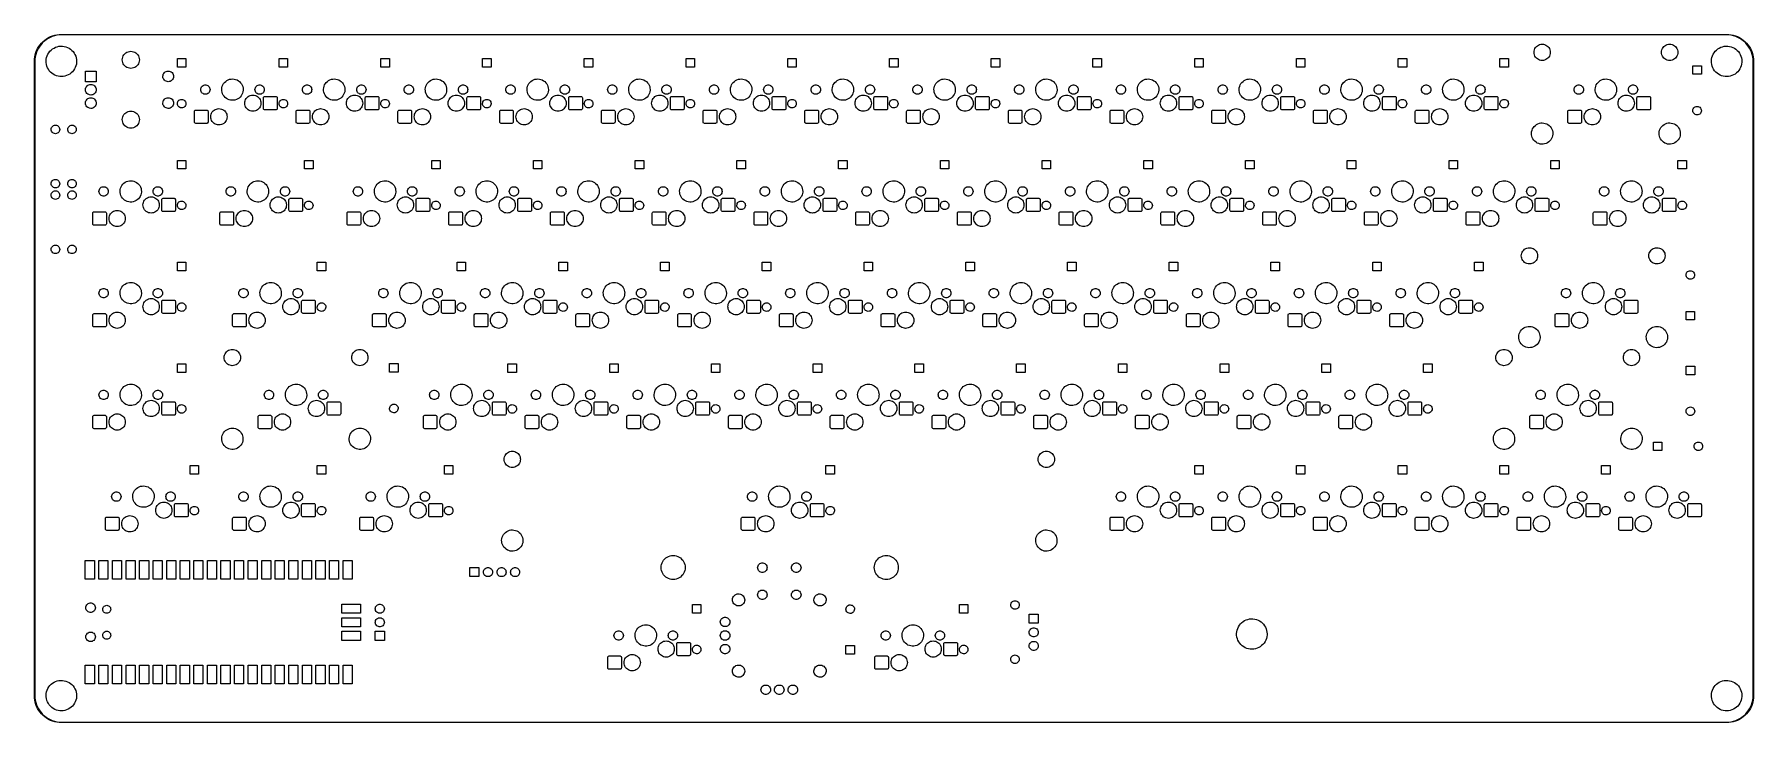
# Model space of a CAD drawing. Extents: x 64 to 386, y -179 to -50.
import ezdxf

# ---------------------------------------------------------------- set-up
doc = ezdxf.new("R2010")
doc.units = 0
doc.layers.add('BLACK', color=7, linetype='CONTINUOUS')

msp = doc.modelspace()

# ---------------------------------------------------------------- linework, layer by layer
at = {"layer": 'BLACK', "linetype": 'CONTINUOUS'}
for p, q in [((66.1981, -51.4513), (65.8552, -51.7145)), ((65.9382, -51.5248), (66.2779, -51.2823)), ((66.5626, -51.2191), (66.1981, -51.4513)), ((66.2779, -51.2823), (66.6365, -51.0687)), ((66.946, -51.0195), (66.5626, -51.2191)), ((66.6365, -51.0687), (67.0114, -50.8853)), ((67.3454, -50.8541), (66.946, -51.0195)), ((67.0114, -50.8853), (67.4003, -50.7336)), ((67.7576, -50.7241), (67.3454, -50.8541)), ((67.4003, -50.7336), (67.8003, -50.6145)), ((68.1796, -50.6306), (67.7576, -50.7241)), ((67.8003, -50.6145), (68.2088, -50.5289)), ((68.6082, -50.5741), (68.1796, -50.6306)), ((68.2088, -50.5289), (68.623, -50.4772)), ((69.0297, -50.5557), (68.6082, -50.5741)), ((68.623, -50.4772), (69.04, -50.46)), ((69.04, -50.56), (69.0297, -50.5557)), ((69.04, -50.46), (380.87, -50.46)), ((380.87, -50.56), (69.04, -50.56)), ((380.87, -50.46), (381.287, -50.4772)), ((380.88, -50.5557), (380.87, -50.56)), ((381.302, -50.5741), (380.88, -50.5557)), ((381.287, -50.4772), (381.701, -50.5289)), ((381.73, -50.6306), (381.302, -50.5741)), ((381.701, -50.5289), (382.11, -50.6145)), ((382.152, -50.7241), (381.73, -50.6306)), ((382.11, -50.6145), (382.51, -50.7336)), ((382.565, -50.8541), (382.152, -50.7241)), ((382.51, -50.7336), (382.899, -50.8853)), ((382.964, -51.0195), (382.565, -50.8541)), ((382.899, -50.8853), (383.274, -51.0687)), ((383.347, -51.2191), (382.964, -51.0195)), ((383.274, -51.0687), (383.632, -51.2823)), ((383.712, -51.4513), (383.347, -51.2191)), ((383.632, -51.2823), (383.972, -51.5248)), ((384.055, -51.7145), (383.712, -51.4513)), ((64.0072, -55.093), (64.0589, -54.6788)), ((64.0589, -54.6788), (64.1445, -54.2703)), ((64.1606, -54.6496), (64.1041, -55.0782)), ((64.1445, -54.2703), (64.2636, -53.8703)), ((64.2541, -54.2276), (64.1606, -54.6496)), ((64.3841, -53.8154), (64.2541, -54.2276)), ((64.2636, -53.8703), (64.4153, -53.4814)), ((64.5495, -53.416), (64.3841, -53.8154)), ((64.4153, -53.4814), (64.5987, -53.1065)), ((64.7491, -53.0326), (64.5495, -53.416)), ((64.5987, -53.1065), (64.8123, -52.7479)), ((64.9813, -52.6681), (64.7491, -53.0326)), ((64.8123, -52.7479), (65.0548, -52.4082)), ((65.2445, -52.3252), (64.9813, -52.6681)), ((65.0548, -52.4082), (65.3246, -52.0897)), ((65.5365, -52.0065), (65.2445, -52.3252)), ((65.3246, -52.0897), (65.6197, -51.7946)), ((65.8552, -51.7145), (65.5365, -52.0065)), ((65.6197, -51.7946), (65.9382, -51.5248)), ((66.2871, -54.7724), (66.3901, -54.4608)), ((66.3901, -54.4608), (66.5283, -54.1632)), ((66.5283, -54.1632), (66.6997, -53.8835)), ((66.6997, -53.8835), (66.9022, -53.6253)), ((66.9022, -53.6253), (67.133, -53.392)), ((67.133, -53.392), (67.389, -53.1869)), ((67.389, -53.1869), (67.667, -53.0125)), ((67.667, -53.0125), (67.9632, -52.8713)), ((67.9632, -52.8713), (68.2736, -52.765)), ((68.2736, -52.765), (68.5942, -52.6951)), ((68.5942, -52.6951), (68.9207, -52.6625)), ((68.9207, -52.6625), (69.2487, -52.6677)), ((69.2487, -52.6677), (69.574, -52.7105)), ((69.574, -52.7105), (69.8923, -52.7904)), ((69.8923, -52.7904), (70.1992, -52.9064)), ((70.1992, -52.9064), (70.4908, -53.0569)), ((70.4908, -53.0569), (70.7631, -53.2399)), ((70.7631, -53.2399), (71.0126, -53.453)), ((71.0126, -53.453), (71.236, -53.6933)), ((71.236, -53.6933), (71.4302, -53.9578)), ((71.4302, -53.9578), (71.5928, -54.2428)), ((71.5928, -54.2428), (71.7215, -54.5446)), ((71.7215, -54.5446), (71.8147, -54.8592)), ((80.4747, -54.9697), (80.5333, -54.7256)), ((80.5333, -54.7256), (80.6294, -54.4936)), ((80.6294, -54.4936), (80.7606, -54.2795)), ((80.7606, -54.2795), (80.9236, -54.0886)), ((80.9236, -54.0886), (81.1145, -53.9256)), ((81.1145, -53.9256), (81.3286, -53.7944)), ((81.3286, -53.7944), (81.5606, -53.6983)), ((81.5606, -53.6983), (81.8047, -53.6397)), ((81.8047, -53.6397), (82.055, -53.62)), ((82.055, -53.62), (82.3053, -53.6397)), ((82.3053, -53.6397), (82.5494, -53.6983)), ((82.5494, -53.6983), (82.7814, -53.7944)), ((82.7814, -53.7944), (82.9955, -53.9256)), ((82.9955, -53.9256), (83.1864, -54.0886)), ((83.1864, -54.0886), (83.3494, -54.2795)), ((83.3494, -54.2795), (83.4806, -54.4936)), ((83.4806, -54.4936), (83.5767, -54.7256)), ((83.5767, -54.7256), (83.6353, -54.9697)), ((344.798, -53.815), (344.817, -53.5766)), ((344.817, -54.0534), (344.798, -53.815)), ((344.817, -53.5766), (344.873, -53.3441)), ((344.873, -54.2859), (344.817, -54.0534)), ((344.873, -53.3441), (344.964, -53.1231)), ((344.964, -54.5069), (344.873, -54.2859)), ((344.964, -53.1231), (345.089, -52.9192)), ((345.089, -54.7108), (344.964, -54.5069)), ((345.089, -52.9192), (345.244, -52.7374)), ((345.244, -54.8926), (345.089, -54.7108)), ((345.244, -52.7374), (345.426, -52.5821)), ((345.426, -52.5821), (345.63, -52.4571)), ((345.63, -52.4571), (345.851, -52.3656)), ((345.851, -52.3656), (346.084, -52.3098)), ((346.084, -52.3098), (346.322, -52.291)), ((346.322, -52.291), (346.56, -52.3098)), ((346.56, -52.3098), (346.793, -52.3656)), ((346.793, -52.3656), (347.014, -52.4571)), ((347.014, -52.4571), (347.218, -52.5821)), ((347.218, -52.5821), (347.4, -52.7374)), ((347.4, -52.7374), (347.555, -52.9192)), ((347.555, -54.7108), (347.4, -54.8926)), ((347.555, -52.9192), (347.68, -53.1231)), ((347.68, -54.5069), (347.555, -54.7108)), ((347.68, -53.1231), (347.771, -53.3441)), ((347.771, -54.2859), (347.68, -54.5069)), ((347.771, -53.3441), (347.827, -53.5766)), ((347.827, -54.0534), (347.771, -54.2859)), ((347.827, -53.5766), (347.846, -53.815)), ((347.846, -53.815), (347.827, -54.0534)), ((368.674, -53.815), (368.693, -53.5766)), ((368.693, -54.0534), (368.674, -53.815)), ((368.693, -53.5766), (368.749, -53.3441)), ((368.749, -54.2859), (368.693, -54.0534)), ((368.749, -53.3441), (368.84, -53.1231)), ((368.84, -54.5069), (368.749, -54.2859)), ((368.84, -53.1231), (368.965, -52.9192)), ((368.965, -54.7108), (368.84, -54.5069)), ((368.965, -52.9192), (369.12, -52.7374)), ((369.12, -54.8926), (368.965, -54.7108)), ((369.12, -52.7374), (369.302, -52.5821)), ((369.302, -52.5821), (369.506, -52.4571)), ((369.506, -52.4571), (369.727, -52.3656)), ((369.727, -52.3656), (369.96, -52.3098)), ((369.96, -52.3098), (370.198, -52.291)), ((370.198, -52.291), (370.436, -52.3098)), ((370.436, -52.3098), (370.669, -52.3656)), ((370.669, -52.3656), (370.89, -52.4571)), ((370.89, -52.4571), (371.094, -52.5821)), ((371.094, -52.5821), (371.276, -52.7374)), ((371.276, -52.7374), (371.431, -52.9192)), ((371.431, -54.7108), (371.276, -54.8926)), ((371.431, -52.9192), (371.556, -53.1231)), ((371.556, -54.5069), (371.431, -54.7108)), ((371.556, -53.1231), (371.647, -53.3441)), ((371.647, -54.2859), (371.556, -54.5069)), ((371.647, -53.3441), (371.703, -53.5766)), ((371.703, -54.0534), (371.647, -54.2859)), ((371.703, -53.5766), (371.722, -53.815)), ((371.722, -53.815), (371.703, -54.0534)), ((378.117, -54.7724), (378.22, -54.4608)), ((378.22, -54.4608), (378.358, -54.1632)), ((378.358, -54.1632), (378.53, -53.8835)), ((378.53, -53.8835), (378.732, -53.6253)), ((378.732, -53.6253), (378.963, -53.392)), ((378.963, -53.392), (379.219, -53.1869)), ((379.219, -53.1869), (379.497, -53.0125)), ((379.497, -53.0125), (379.793, -52.8713)), ((379.793, -52.8713), (380.104, -52.765)), ((380.104, -52.765), (380.424, -52.6951)), ((380.424, -52.6951), (380.751, -52.6625)), ((380.751, -52.6625), (381.079, -52.6677)), ((381.079, -52.6677), (381.404, -52.7105)), ((381.404, -52.7105), (381.722, -52.7904)), ((381.722, -52.7904), (382.029, -52.9064)), ((382.029, -52.9064), (382.321, -53.0569)), ((382.321, -53.0569), (382.593, -53.2399)), ((382.593, -53.2399), (382.843, -53.453)), ((382.843, -53.453), (383.066, -53.6933)), ((383.066, -53.6933), (383.26, -53.9578)), ((383.26, -53.9578), (383.423, -54.2428)), ((383.423, -54.2428), (383.552, -54.5446)), ((383.552, -54.5446), (383.645, -54.8592)), ((383.972, -51.5248), (384.29, -51.7946)), ((384.374, -52.0065), (384.055, -51.7145)), ((384.29, -51.7946), (384.585, -52.0897)), ((384.666, -52.3252), (384.374, -52.0065)), ((384.585, -52.0897), (384.855, -52.4082)), ((384.929, -52.6681), (384.666, -52.3252)), ((384.855, -52.4082), (385.098, -52.7479)), ((385.161, -53.0326), (384.929, -52.6681)), ((385.098, -52.7479), (385.311, -53.1065)), ((385.36, -53.416), (385.161, -53.0326)), ((385.311, -53.1065), (385.495, -53.4814)), ((385.526, -53.8154), (385.36, -53.416)), ((385.495, -53.4814), (385.646, -53.8703)), ((385.656, -54.2276), (385.526, -53.8154)), ((385.646, -53.8703), (385.765, -54.2703)), ((385.749, -54.6496), (385.656, -54.2276)), ((385.806, -55.0782), (385.749, -54.6496)), ((385.765, -54.2703), (385.851, -54.6788)), ((385.851, -54.6788), (385.903, -55.093)), ((63.99, -55.51), (64.0072, -55.093)), ((63.99, -174.26), (63.99, -55.51)), ((64.1041, -55.0782), (64.0857, -55.4997)), ((64.0857, -55.4997), (64.09, -55.51)), ((64.09, -55.51), (64.09, -174.26)), ((66.1914, -55.4205), (66.2206, -55.0937)), ((66.2, -55.7485), (66.1914, -55.4205)), ((66.2462, -56.0733), (66.2, -55.7485)), ((66.2206, -55.0937), (66.2871, -54.7724)), ((66.3295, -56.3907), (66.2462, -56.0733)), ((66.4487, -56.6964), (66.3295, -56.3907)), ((66.6022, -56.9864), (66.4487, -56.6964)), ((66.7881, -57.2568), (66.6022, -56.9864)), ((67.0038, -57.504), (66.7881, -57.2568)), ((67.2464, -57.7249), (67.0038, -57.504)), ((67.5129, -57.9163), (67.2464, -57.7249)), ((67.7996, -58.0759), (67.5129, -57.9163)), ((70.6172, -57.8838), (70.3339, -58.0494)), ((70.8796, -57.6868), (70.6172, -57.8838)), ((71.1176, -57.461), (70.8796, -57.6868)), ((71.328, -57.2092), (71.1176, -57.461)), ((71.5082, -56.935), (71.328, -57.2092)), ((71.6556, -56.6419), (71.5082, -56.935)), ((71.7684, -56.3337), (71.6556, -56.6419)), ((71.845, -56.0147), (71.7684, -56.3337)), ((71.8147, -54.8592), (71.8711, -55.1824)), ((71.8844, -55.689), (71.845, -56.0147)), ((71.8711, -55.1824), (71.89, -55.51)), ((71.89, -55.51), (71.8844, -55.689)), ((73.555, -59.32), (73.555, -57.32)), ((73.555, -57.32), (75.555, -57.32)), ((75.555, -57.32), (75.555, -59.32)), ((80.455, -55.22), (80.4747, -54.9697)), ((80.4747, -55.4703), (80.455, -55.22)), ((80.5333, -55.7144), (80.4747, -55.4703)), ((80.6294, -55.9464), (80.5333, -55.7144)), ((80.7606, -56.1605), (80.6294, -55.9464)), ((80.9236, -56.3514), (80.7606, -56.1605)), ((81.1145, -56.5144), (80.9236, -56.3514)), ((81.3286, -56.6456), (81.1145, -56.5144)), ((81.5606, -56.7417), (81.3286, -56.6456)), ((81.8047, -56.8003), (81.5606, -56.7417)), ((82.055, -56.82), (81.8047, -56.8003)), ((82.3053, -56.8003), (82.055, -56.82)), ((82.5494, -56.7417), (82.3053, -56.8003)), ((82.7814, -56.6456), (82.5494, -56.7417)), ((82.9955, -56.5144), (82.7814, -56.6456)), ((83.1864, -56.3514), (82.9955, -56.5144)), ((83.3494, -56.1605), (83.1864, -56.3514)), ((83.4806, -55.9464), (83.3494, -56.1605)), ((83.5767, -55.7144), (83.4806, -55.9464)), ((83.6353, -55.4703), (83.5767, -55.7144)), ((83.6353, -54.9697), (83.655, -55.22)), ((83.655, -55.22), (83.6353, -55.4703)), ((88.0769, -58.1121), (88.1359, -57.9261)), ((88.1359, -57.9261), (88.2299, -57.755)), ((88.2299, -57.755), (88.3553, -57.6055)), ((88.3553, -57.6055), (88.5074, -57.4832)), ((88.5074, -57.4832), (88.6804, -57.3928)), ((88.6804, -57.3928), (88.8676, -57.3377)), ((88.8676, -57.3377), (89.062, -57.32)), ((89.062, -57.32), (89.2561, -57.3404)), ((89.2561, -57.3404), (89.4425, -57.3981)), ((89.4425, -57.3981), (89.6142, -57.491)), ((89.6142, -57.491), (89.7646, -57.6154)), ((89.7646, -57.6154), (89.8879, -57.7666)), ((89.8879, -57.7666), (89.9795, -57.9389)), ((89.9795, -57.9389), (90.036, -58.1258)), ((90.76, -56.6), (90.76, -55)), ((90.76, -55), (92.36, -55)), ((92.36, -56.6), (90.76, -56.6)), ((92.36, -55), (92.36, -56.6)), ((109.81, -56.6), (109.81, -55)), ((109.81, -55), (111.41, -55)), ((111.41, -56.6), (109.81, -56.6)), ((111.41, -55), (111.41, -56.6)), ((128.86, -56.6), (128.86, -55)), ((128.86, -55), (130.46, -55)), ((130.46, -56.6), (128.86, -56.6)), ((130.46, -55), (130.46, -56.6)), ((147.91, -56.6), (147.91, -55)), ((147.91, -55), (149.51, -55)), ((149.51, -56.6), (147.91, -56.6)), ((149.51, -55), (149.51, -56.6)), ((166.96, -56.6), (166.96, -55)), ((166.96, -55), (168.56, -55)), ((168.56, -56.6), (166.96, -56.6)), ((168.56, -55), (168.56, -56.6)), ((186.01, -56.6), (186.01, -55)), ((186.01, -55), (187.61, -55)), ((187.61, -56.6), (186.01, -56.6)), ((187.61, -55), (187.61, -56.6)), ((205.06, -56.6), (205.06, -55)), ((205.06, -55), (206.66, -55)), ((206.66, -56.6), (205.06, -56.6)), ((206.66, -55), (206.66, -56.6)), ((224.11, -56.6), (224.11, -55)), ((224.11, -55), (225.71, -55)), ((225.71, -56.6), (224.11, -56.6)), ((225.71, -55), (225.71, -56.6)), ((243.16, -56.6), (243.16, -55)), ((243.16, -55), (244.76, -55)), ((244.76, -56.6), (243.16, -56.6)), ((244.76, -55), (244.76, -56.6)), ((262.21, -56.6), (262.21, -55)), ((262.21, -55), (263.81, -55)), ((263.81, -56.6), (262.21, -56.6)), ((263.81, -55), (263.81, -56.6)), ((281.26, -56.6), (281.26, -55)), ((281.26, -55), (282.86, -55)), ((282.86, -56.6), (281.26, -56.6)), ((282.86, -55), (282.86, -56.6)), ((300.31, -56.6), (300.31, -55)), ((300.31, -55), (301.91, -55)), ((301.91, -56.6), (300.31, -56.6)), ((301.91, -55), (301.91, -56.6)), ((319.36, -56.6), (319.36, -55)), ((319.36, -55), (320.96, -55)), ((320.96, -56.6), (319.36, -56.6)), ((320.96, -55), (320.96, -56.6)), ((338.41, -56.6), (338.41, -55)), ((338.41, -55), (340.01, -55)), ((340.01, -56.6), (338.41, -56.6)), ((340.01, -55), (340.01, -56.6)), ((345.426, -55.0479), (345.244, -54.8926)), ((345.63, -55.1729), (345.426, -55.0479)), ((345.851, -55.2644), (345.63, -55.1729)), ((346.084, -55.3202), (345.851, -55.2644)), ((346.322, -55.339), (346.084, -55.3202)), ((346.56, -55.3202), (346.322, -55.339)), ((346.793, -55.2644), (346.56, -55.3202)), ((347.014, -55.1729), (346.793, -55.2644)), ((347.218, -55.0479), (347.014, -55.1729)), ((347.4, -54.8926), (347.218, -55.0479)), ((369.302, -55.0479), (369.12, -54.8926)), ((369.506, -55.1729), (369.302, -55.0479)), ((369.727, -55.2644), (369.506, -55.1729)), ((369.96, -55.3202), (369.727, -55.2644)), ((370.198, -55.339), (369.96, -55.3202)), ((370.436, -55.3202), (370.198, -55.339)), ((370.669, -55.2644), (370.436, -55.3202)), ((370.89, -55.1729), (370.669, -55.2644)), ((371.094, -55.0479), (370.89, -55.1729)), ((371.276, -54.8926), (371.094, -55.0479)), ((374.54, -57.92), (374.54, -56.32)), ((374.54, -56.32), (376.14, -56.32)), ((376.14, -57.92), (374.54, -57.92)), ((376.14, -56.32), (376.14, -57.92)), ((378.021, -55.4205), (378.051, -55.0937)), ((378.03, -55.7485), (378.021, -55.4205)), ((378.076, -56.0733), (378.03, -55.7485)), ((378.051, -55.0937), (378.117, -54.7724)), ((378.159, -56.3907), (378.076, -56.0733)), ((378.279, -56.6964), (378.159, -56.3907)), ((378.432, -56.9864), (378.279, -56.6964)), ((378.618, -57.2568), (378.432, -56.9864)), ((378.834, -57.504), (378.618, -57.2568)), ((379.076, -57.7249), (378.834, -57.504)), ((379.343, -57.9163), (379.076, -57.7249)), ((379.63, -58.0759), (379.343, -57.9163)), ((382.447, -57.8838), (382.164, -58.0494)), ((382.71, -57.6868), (382.447, -57.8838)), ((382.948, -57.461), (382.71, -57.6868)), ((383.158, -57.2092), (382.948, -57.461)), ((383.338, -56.935), (383.158, -57.2092)), ((383.486, -56.6419), (383.338, -56.935)), ((383.598, -56.3337), (383.486, -56.6419)), ((383.675, -56.0147), (383.598, -56.3337)), ((383.645, -54.8592), (383.701, -55.1824)), ((383.714, -55.689), (383.675, -56.0147)), ((383.701, -55.1824), (383.72, -55.51)), ((383.72, -55.51), (383.714, -55.689)), ((385.824, -55.4997), (385.806, -55.0782)), ((385.82, -55.51), (385.824, -55.4997)), ((385.82, -174.26), (385.82, -55.51)), ((385.903, -55.093), (385.92, -55.51)), ((385.92, -55.51), (385.92, -174.26)), ((68.1027, -58.2015), (67.7996, -58.0759)), ((68.4183, -58.2914), (68.1027, -58.2015)), ((68.7421, -58.3444), (68.4183, -58.2914)), ((69.0698, -58.3598), (68.7421, -58.3444)), ((69.3972, -58.3375), (69.0698, -58.3598)), ((69.7198, -58.2777), (69.3972, -58.3375)), ((70.0334, -58.1813), (69.7198, -58.2777)), ((70.3339, -58.0494), (70.0334, -58.1813)), ((75.555, -59.32), (73.555, -59.32)), ((73.5551, -60.806), (73.5769, -60.6121)), ((73.5714, -61.0005), (73.5551, -60.806)), ((73.6252, -61.1881), (73.5714, -61.0005)), ((73.5769, -60.6121), (73.6359, -60.4261)), ((73.6359, -60.4261), (73.7299, -60.255)), ((73.7299, -60.255), (73.8553, -60.1055)), ((73.8553, -60.1055), (74.0074, -59.9832)), ((74.0074, -59.9832), (74.1804, -59.8928)), ((74.1804, -59.8928), (74.3676, -59.8377)), ((74.3676, -59.8377), (74.562, -59.82)), ((74.562, -59.82), (74.7561, -59.8404)), ((74.7561, -59.8404), (74.9425, -59.8981)), ((74.9425, -59.8981), (75.1142, -59.991)), ((75.1142, -59.991), (75.2646, -60.1154)), ((75.2646, -60.1154), (75.3879, -60.2666)), ((75.3879, -60.2666), (75.4795, -60.4389)), ((75.5301, -61.0415), (75.4685, -61.2267)), ((75.4795, -60.4389), (75.536, -60.6258)), ((75.5546, -60.8479), (75.5301, -61.0415)), ((75.536, -60.6258), (75.555, -60.82)), ((75.555, -60.82), (75.5546, -60.8479)), ((88.0551, -58.306), (88.0769, -58.1121)), ((88.0714, -58.5005), (88.0551, -58.306)), ((88.1252, -58.6881), (88.0714, -58.5005)), ((88.2144, -58.8617), (88.1252, -58.6881)), ((88.3357, -59.0147), (88.2144, -58.8617)), ((88.4843, -59.1411), (88.3357, -59.0147)), ((88.6547, -59.2364), (88.4843, -59.1411)), ((88.8403, -59.2967), (88.6547, -59.2364)), ((89.0341, -59.3198), (88.8403, -59.2967)), ((89.2286, -59.3048), (89.0341, -59.3198)), ((89.4166, -59.2523), (89.2286, -59.3048)), ((89.5908, -59.1643), (89.4166, -59.2523)), ((89.7446, -59.0442), (89.5908, -59.1643)), ((89.8721, -58.8964), (89.7446, -59.0442)), ((89.9685, -58.7267), (89.8721, -58.8964)), ((90.0301, -58.5415), (89.9685, -58.7267)), ((90.0546, -58.3479), (90.0301, -58.5415)), ((90.036, -58.1258), (90.055, -58.32)), ((90.055, -58.32), (90.0546, -58.3479)), ((95.13, -60.8), (95.1491, -60.6181)), ((95.1491, -60.9819), (95.13, -60.8)), ((95.1491, -60.6181), (95.2056, -60.4441)), ((95.2056, -61.1559), (95.1491, -60.9819)), ((95.2056, -60.4441), (95.2971, -60.2857)), ((95.2971, -61.3143), (95.2056, -61.1559)), ((95.2971, -60.2857), (95.4195, -60.1497)), ((95.4195, -60.1497), (95.5675, -60.0422)), ((95.5675, -60.0422), (95.7346, -59.9678)), ((95.7346, -59.9678), (95.9135, -59.9298)), ((95.9135, -59.9298), (96.0965, -59.9298)), ((96.0965, -59.9298), (96.2754, -59.9678)), ((96.2754, -59.9678), (96.4425, -60.0422)), ((96.4425, -60.0422), (96.5905, -60.1497)), ((96.5905, -60.1497), (96.7129, -60.2857)), ((96.7129, -60.2857), (96.8044, -60.4441)), ((96.8044, -61.1559), (96.7129, -61.3143)), ((96.8044, -60.4441), (96.8609, -60.6181)), ((96.8609, -60.9819), (96.8044, -61.1559)), ((96.8609, -60.6181), (96.88, -60.8)), ((96.88, -60.8), (96.8609, -60.9819)), ((99.086, -60.7372), (99.1148, -60.4561)), ((99.0971, -61.0195), (99.086, -60.7372)), ((99.1478, -61.2974), (99.0971, -61.0195)), ((99.1148, -60.4561), (99.1829, -60.182)), ((99.1829, -60.182), (99.2889, -59.9201)), ((99.2889, -59.9201), (99.4308, -59.6758)), ((99.4308, -59.6758), (99.6057, -59.454)), ((99.6057, -59.454), (99.8102, -59.259)), ((99.8102, -59.259), (100.04, -59.0947)), ((100.04, -59.0947), (100.291, -58.9645)), ((100.291, -58.9645), (100.557, -58.8709)), ((100.557, -58.8709), (100.834, -58.8158)), ((100.834, -58.8158), (101.116, -58.8002)), ((101.116, -58.8002), (101.398, -58.8246)), ((101.398, -58.8246), (101.673, -58.8884)), ((101.673, -58.8884), (101.937, -58.9903)), ((101.937, -58.9903), (102.183, -59.1284)), ((102.183, -59.1284), (102.408, -59.2998)), ((102.408, -59.2998), (102.606, -59.5011)), ((102.606, -59.5011), (102.774, -59.7283)), ((102.774, -59.7283), (102.908, -59.977)), ((102.908, -59.977), (103.006, -60.242)), ((103.006, -60.242), (103.065, -60.5182)), ((103.081, -60.9256), (103.043, -61.2056)), ((103.065, -60.5182), (103.085, -60.8)), ((103.085, -60.8), (103.081, -60.9256)), ((105.29, -60.8), (105.309, -60.6181)), ((105.309, -60.9819), (105.29, -60.8)), ((105.309, -60.6181), (105.366, -60.4441)), ((105.366, -61.1559), (105.309, -60.9819)), ((105.366, -60.4441), (105.457, -60.2857)), ((105.457, -61.3143), (105.366, -61.1559)), ((105.457, -60.2857), (105.58, -60.1497)), ((105.58, -60.1497), (105.727, -60.0422)), ((105.727, -60.0422), (105.895, -59.9678)), ((105.895, -59.9678), (106.074, -59.9298)), ((106.074, -59.9298), (106.256, -59.9298)), ((106.256, -59.9298), (106.435, -59.9678)), ((106.435, -59.9678), (106.602, -60.0422)), ((106.602, -60.0422), (106.75, -60.1497)), ((106.75, -60.1497), (106.873, -60.2857)), ((106.873, -60.2857), (106.964, -60.4441)), ((106.964, -61.1559), (106.873, -61.3143)), ((106.964, -60.4441), (107.021, -60.6181)), ((107.021, -60.9819), (106.964, -61.1559)), ((107.021, -60.6181), (107.04, -60.8)), ((107.04, -60.8), (107.021, -60.9819)), ((114.18, -60.8), (114.199, -60.6181)), ((114.199, -60.9819), (114.18, -60.8)), ((114.199, -60.6181), (114.256, -60.4441)), ((114.256, -61.1559), (114.199, -60.9819)), ((114.256, -60.4441), (114.347, -60.2857)), ((114.347, -61.3143), (114.256, -61.1559)), ((114.347, -60.2857), (114.47, -60.1497)), ((114.47, -60.1497), (114.617, -60.0422)), ((114.617, -60.0422), (114.785, -59.9678)), ((114.785, -59.9678), (114.964, -59.9298)), ((114.964, -59.9298), (115.146, -59.9298)), ((115.146, -59.9298), (115.325, -59.9678)), ((115.325, -59.9678), (115.492, -60.0422)), ((115.492, -60.0422), (115.64, -60.1497)), ((115.64, -60.1497), (115.763, -60.2857)), ((115.763, -60.2857), (115.854, -60.4441)), ((115.854, -61.1559), (115.763, -61.3143)), ((115.854, -60.4441), (115.911, -60.6181)), ((115.911, -60.9819), (115.854, -61.1559)), ((115.911, -60.6181), (115.93, -60.8)), ((115.93, -60.8), (115.911, -60.9819)), ((118.136, -60.7372), (118.165, -60.4561)), ((118.147, -61.0195), (118.136, -60.7372)), ((118.198, -61.2974), (118.147, -61.0195)), ((118.165, -60.4561), (118.233, -60.182)), ((118.233, -60.182), (118.339, -59.9201)), ((118.339, -59.9201), (118.481, -59.6758)), ((118.481, -59.6758), (118.656, -59.454)), ((118.656, -59.454), (118.86, -59.259)), ((118.86, -59.259), (119.09, -59.0947)), ((119.09, -59.0947), (119.341, -58.9645)), ((119.341, -58.9645), (119.607, -58.8709)), ((119.607, -58.8709), (119.884, -58.8158)), ((119.884, -58.8158), (120.166, -58.8002)), ((120.166, -58.8002), (120.448, -58.8246)), ((120.448, -58.8246), (120.723, -58.8884)), ((120.723, -58.8884), (120.987, -58.9903)), ((120.987, -58.9903), (121.233, -59.1284)), ((121.233, -59.1284), (121.458, -59.2998)), ((121.458, -59.2998), (121.656, -59.5011)), ((121.656, -59.5011), (121.824, -59.7283)), ((121.824, -59.7283), (121.958, -59.977)), ((121.958, -59.977), (122.056, -60.242)), ((122.056, -60.242), (122.115, -60.5182)), ((122.131, -60.9256), (122.093, -61.2056)), ((122.115, -60.5182), (122.135, -60.8)), ((122.135, -60.8), (122.131, -60.9256)), ((124.34, -60.8), (124.359, -60.6181)), ((124.359, -60.9819), (124.34, -60.8)), ((124.359, -60.6181), (124.416, -60.4441)), ((124.416, -61.1559), (124.359, -60.9819)), ((124.416, -60.4441), (124.507, -60.2857)), ((124.507, -61.3143), (124.416, -61.1559)), ((124.507, -60.2857), (124.63, -60.1497)), ((124.63, -60.1497), (124.777, -60.0422)), ((124.777, -60.0422), (124.945, -59.9678)), ((124.945, -59.9678), (125.124, -59.9298)), ((125.124, -59.9298), (125.306, -59.9298)), ((125.306, -59.9298), (125.485, -59.9678)), ((125.485, -59.9678), (125.652, -60.0422)), ((125.652, -60.0422), (125.8, -60.1497)), ((125.8, -60.1497), (125.923, -60.2857)), ((125.923, -60.2857), (126.014, -60.4441)), ((126.014, -61.1559), (125.923, -61.3143)), ((126.014, -60.4441), (126.071, -60.6181)), ((126.071, -60.9819), (126.014, -61.1559)), ((126.071, -60.6181), (126.09, -60.8)), ((126.09, -60.8), (126.071, -60.9819)), ((133.23, -60.8), (133.249, -60.6181)), ((133.249, -60.9819), (133.23, -60.8)), ((133.249, -60.6181), (133.306, -60.4441)), ((133.306, -61.1559), (133.249, -60.9819)), ((133.306, -60.4441), (133.397, -60.2857)), ((133.397, -61.3143), (133.306, -61.1559)), ((133.397, -60.2857), (133.52, -60.1497)), ((133.52, -60.1497), (133.667, -60.0422)), ((133.667, -60.0422), (133.835, -59.9678)), ((133.835, -59.9678), (134.014, -59.9298)), ((134.014, -59.9298), (134.196, -59.9298)), ((134.196, -59.9298), (134.375, -59.9678)), ((134.375, -59.9678), (134.542, -60.0422)), ((134.542, -60.0422), (134.69, -60.1497)), ((134.69, -60.1497), (134.813, -60.2857)), ((134.813, -60.2857), (134.904, -60.4441)), ((134.904, -61.1559), (134.813, -61.3143)), ((134.904, -60.4441), (134.961, -60.6181)), ((134.961, -60.9819), (134.904, -61.1559)), ((134.961, -60.6181), (134.98, -60.8)), ((134.98, -60.8), (134.961, -60.9819)), ((137.186, -60.7372), (137.215, -60.4561)), ((137.197, -61.0195), (137.186, -60.7372)), ((137.248, -61.2974), (137.197, -61.0195)), ((137.215, -60.4561), (137.283, -60.182)), ((137.283, -60.182), (137.389, -59.9201)), ((137.389, -59.9201), (137.531, -59.6758)), ((137.531, -59.6758), (137.706, -59.454)), ((137.706, -59.454), (137.91, -59.259)), ((137.91, -59.259), (138.14, -59.0947)), ((138.14, -59.0947), (138.391, -58.9645)), ((138.391, -58.9645), (138.657, -58.8709)), ((138.657, -58.8709), (138.934, -58.8158)), ((138.934, -58.8158), (139.216, -58.8002)), ((139.216, -58.8002), (139.498, -58.8246)), ((139.498, -58.8246), (139.773, -58.8884)), ((139.773, -58.8884), (140.037, -58.9903)), ((140.037, -58.9903), (140.283, -59.1284)), ((140.283, -59.1284), (140.508, -59.2998)), ((140.508, -59.2998), (140.706, -59.5011)), ((140.706, -59.5011), (140.874, -59.7283)), ((140.874, -59.7283), (141.008, -59.977)), ((141.008, -59.977), (141.106, -60.242)), ((141.106, -60.242), (141.165, -60.5182)), ((141.181, -60.9256), (141.143, -61.2056)), ((141.165, -60.5182), (141.185, -60.8)), ((141.185, -60.8), (141.181, -60.9256)), ((143.39, -60.8), (143.409, -60.6181)), ((143.409, -60.9819), (143.39, -60.8)), ((143.409, -60.6181), (143.466, -60.4441)), ((143.466, -61.1559), (143.409, -60.9819)), ((143.466, -60.4441), (143.557, -60.2857)), ((143.557, -61.3143), (143.466, -61.1559)), ((143.557, -60.2857), (143.68, -60.1497)), ((143.68, -60.1497), (143.827, -60.0422)), ((143.827, -60.0422), (143.995, -59.9678)), ((143.995, -59.9678), (144.174, -59.9298)), ((144.174, -59.9298), (144.356, -59.9298)), ((144.356, -59.9298), (144.535, -59.9678)), ((144.535, -59.9678), (144.702, -60.0422)), ((144.702, -60.0422), (144.85, -60.1497)), ((144.85, -60.1497), (144.973, -60.2857)), ((144.973, -60.2857), (145.064, -60.4441)), ((145.064, -61.1559), (144.973, -61.3143)), ((145.064, -60.4441), (145.121, -60.6181)), ((145.121, -60.9819), (145.064, -61.1559)), ((145.121, -60.6181), (145.14, -60.8)), ((145.14, -60.8), (145.121, -60.9819)), ((152.28, -60.8), (152.299, -60.6181)), ((152.299, -60.9819), (152.28, -60.8)), ((152.299, -60.6181), (152.356, -60.4441)), ((152.356, -61.1559), (152.299, -60.9819)), ((152.356, -60.4441), (152.447, -60.2857)), ((152.447, -61.3143), (152.356, -61.1559)), ((152.447, -60.2857), (152.57, -60.1497)), ((152.57, -60.1497), (152.718, -60.0422)), ((152.718, -60.0422), (152.885, -59.9678)), ((152.885, -59.9678), (153.064, -59.9298)), ((153.064, -59.9298), (153.246, -59.9298)), ((153.246, -59.9298), (153.425, -59.9678)), ((153.425, -59.9678), (153.593, -60.0422)), ((153.593, -60.0422), (153.74, -60.1497)), ((153.74, -60.1497), (153.863, -60.2857)), ((153.863, -60.2857), (153.954, -60.4441)), ((153.954, -61.1559), (153.863, -61.3143)), ((153.954, -60.4441), (154.011, -60.6181)), ((154.011, -60.9819), (153.954, -61.1559)), ((154.011, -60.6181), (154.03, -60.8)), ((154.03, -60.8), (154.011, -60.9819)), ((156.236, -60.7372), (156.265, -60.4561)), ((156.247, -61.0195), (156.236, -60.7372)), ((156.298, -61.2974), (156.247, -61.0195)), ((156.265, -60.4561), (156.333, -60.182)), ((156.333, -60.182), (156.439, -59.9201)), ((156.439, -59.9201), (156.581, -59.6758)), ((156.581, -59.6758), (156.756, -59.454)), ((156.756, -59.454), (156.96, -59.259)), ((156.96, -59.259), (157.19, -59.0947)), ((157.19, -59.0947), (157.441, -58.9645)), ((157.441, -58.9645), (157.707, -58.8709)), ((157.707, -58.8709), (157.984, -58.8158)), ((157.984, -58.8158), (158.266, -58.8002)), ((158.266, -58.8002), (158.548, -58.8246)), ((158.548, -58.8246), (158.823, -58.8884)), ((158.823, -58.8884), (159.087, -58.9903)), ((159.087, -58.9903), (159.333, -59.1284)), ((159.333, -59.1284), (159.558, -59.2998)), ((159.558, -59.2998), (159.756, -59.5011)), ((159.756, -59.5011), (159.924, -59.7283)), ((159.924, -59.7283), (160.058, -59.977)), ((160.058, -59.977), (160.156, -60.242)), ((160.156, -60.242), (160.215, -60.5182)), ((160.231, -60.9256), (160.193, -61.2056)), ((160.215, -60.5182), (160.235, -60.8)), ((160.235, -60.8), (160.231, -60.9256)), ((162.44, -60.8), (162.459, -60.6181)), ((162.459, -60.9819), (162.44, -60.8)), ((162.459, -60.6181), (162.516, -60.4441)), ((162.516, -61.1559), (162.459, -60.9819)), ((162.516, -60.4441), (162.607, -60.2857)), ((162.607, -61.3143), (162.516, -61.1559)), ((162.607, -60.2857), (162.73, -60.1497)), ((162.73, -60.1497), (162.877, -60.0422)), ((162.877, -60.0422), (163.045, -59.9678)), ((163.045, -59.9678), (163.224, -59.9298)), ((163.224, -59.9298), (163.406, -59.9298)), ((163.406, -59.9298), (163.585, -59.9678)), ((163.585, -59.9678), (163.752, -60.0422)), ((163.752, -60.0422), (163.9, -60.1497)), ((163.9, -60.1497), (164.023, -60.2857)), ((164.023, -60.2857), (164.114, -60.4441)), ((164.114, -61.1559), (164.023, -61.3143)), ((164.114, -60.4441), (164.171, -60.6181)), ((164.171, -60.9819), (164.114, -61.1559)), ((164.171, -60.6181), (164.19, -60.8)), ((164.19, -60.8), (164.171, -60.9819)), ((171.33, -60.8), (171.349, -60.6181)), ((171.349, -60.9819), (171.33, -60.8)), ((171.349, -60.6181), (171.406, -60.4441)), ((171.406, -61.1559), (171.349, -60.9819)), ((171.406, -60.4441), (171.497, -60.2857)), ((171.497, -61.3143), (171.406, -61.1559)), ((171.497, -60.2857), (171.62, -60.1497)), ((171.62, -60.1497), (171.767, -60.0422)), ((171.767, -60.0422), (171.935, -59.9678)), ((171.935, -59.9678), (172.114, -59.9298)), ((172.114, -59.9298), (172.296, -59.9298)), ((172.296, -59.9298), (172.475, -59.9678)), ((172.475, -59.9678), (172.642, -60.0422)), ((172.642, -60.0422), (172.79, -60.1497)), ((172.79, -60.1497), (172.913, -60.2857)), ((172.913, -60.2857), (173.004, -60.4441)), ((173.004, -61.1559), (172.913, -61.3143)), ((173.004, -60.4441), (173.061, -60.6181)), ((173.061, -60.9819), (173.004, -61.1559)), ((173.061, -60.6181), (173.08, -60.8)), ((173.08, -60.8), (173.061, -60.9819)), ((175.286, -60.7372), (175.315, -60.4561)), ((175.297, -61.0195), (175.286, -60.7372)), ((175.348, -61.2974), (175.297, -61.0195)), ((175.315, -60.4561), (175.383, -60.182)), ((175.383, -60.182), (175.489, -59.9201)), ((175.489, -59.9201), (175.631, -59.6758)), ((175.631, -59.6758), (175.806, -59.454)), ((175.806, -59.454), (176.01, -59.259)), ((176.01, -59.259), (176.24, -59.0947)), ((176.24, -59.0947), (176.491, -58.9645)), ((176.491, -58.9645), (176.757, -58.8709)), ((176.757, -58.8709), (177.034, -58.8158)), ((177.034, -58.8158), (177.316, -58.8002)), ((177.316, -58.8002), (177.598, -58.8246)), ((177.598, -58.8246), (177.873, -58.8884)), ((177.873, -58.8884), (178.137, -58.9903)), ((178.137, -58.9903), (178.383, -59.1284)), ((178.383, -59.1284), (178.608, -59.2998)), ((178.608, -59.2998), (178.806, -59.5011)), ((178.806, -59.5011), (178.974, -59.7283)), ((178.974, -59.7283), (179.108, -59.977)), ((179.108, -59.977), (179.206, -60.242)), ((179.206, -60.242), (179.265, -60.5182)), ((179.281, -60.9256), (179.243, -61.2056)), ((179.265, -60.5182), (179.285, -60.8)), ((179.285, -60.8), (179.281, -60.9256)), ((181.49, -60.8), (181.509, -60.6181)), ((181.509, -60.9819), (181.49, -60.8)), ((181.509, -60.6181), (181.566, -60.4441)), ((181.566, -61.1559), (181.509, -60.9819)), ((181.566, -60.4441), (181.657, -60.2857)), ((181.657, -61.3143), (181.566, -61.1559)), ((181.657, -60.2857), (181.78, -60.1497)), ((181.78, -60.1497), (181.927, -60.0422)), ((181.927, -60.0422), (182.095, -59.9678)), ((182.095, -59.9678), (182.274, -59.9298)), ((182.274, -59.9298), (182.456, -59.9298)), ((182.456, -59.9298), (182.635, -59.9678)), ((182.635, -59.9678), (182.802, -60.0422)), ((182.802, -60.0422), (182.95, -60.1497)), ((182.95, -60.1497), (183.073, -60.2857)), ((183.073, -60.2857), (183.164, -60.4441)), ((183.164, -61.1559), (183.073, -61.3143)), ((183.164, -60.4441), (183.221, -60.6181)), ((183.221, -60.9819), (183.164, -61.1559)), ((183.221, -60.6181), (183.24, -60.8)), ((183.24, -60.8), (183.221, -60.9819)), ((190.38, -60.8), (190.399, -60.6181)), ((190.399, -60.9819), (190.38, -60.8)), ((190.399, -60.6181), (190.456, -60.4441)), ((190.456, -61.1559), (190.399, -60.9819)), ((190.456, -60.4441), (190.547, -60.2857)), ((190.547, -61.3143), (190.456, -61.1559)), ((190.547, -60.2857), (190.67, -60.1497)), ((190.67, -60.1497), (190.817, -60.0422)), ((190.817, -60.0422), (190.985, -59.9678)), ((190.985, -59.9678), (191.164, -59.9298)), ((191.164, -59.9298), (191.346, -59.9298)), ((191.346, -59.9298), (191.525, -59.9678)), ((191.525, -59.9678), (191.692, -60.0422)), ((191.692, -60.0422), (191.84, -60.1497)), ((191.84, -60.1497), (191.963, -60.2857)), ((191.963, -60.2857), (192.054, -60.4441)), ((192.054, -61.1559), (191.963, -61.3143)), ((192.054, -60.4441), (192.111, -60.6181)), ((192.111, -60.9819), (192.054, -61.1559)), ((192.111, -60.6181), (192.13, -60.8)), ((192.13, -60.8), (192.111, -60.9819)), ((194.336, -60.7372), (194.365, -60.4561)), ((194.347, -61.0195), (194.336, -60.7372)), ((194.398, -61.2974), (194.347, -61.0195)), ((194.365, -60.4561), (194.433, -60.182)), ((194.433, -60.182), (194.539, -59.9201)), ((194.539, -59.9201), (194.681, -59.6758)), ((194.681, -59.6758), (194.856, -59.454)), ((194.856, -59.454), (195.06, -59.259)), ((195.06, -59.259), (195.29, -59.0947)), ((195.29, -59.0947), (195.541, -58.9645)), ((195.541, -58.9645), (195.807, -58.8709)), ((195.807, -58.8709), (196.084, -58.8158)), ((196.084, -58.8158), (196.366, -58.8002)), ((196.366, -58.8002), (196.648, -58.8246)), ((196.648, -58.8246), (196.923, -58.8884)), ((196.923, -58.8884), (197.187, -58.9903)), ((197.187, -58.9903), (197.433, -59.1284)), ((197.433, -59.1284), (197.658, -59.2998)), ((197.658, -59.2998), (197.856, -59.5011)), ((197.856, -59.5011), (198.024, -59.7283)), ((198.024, -59.7283), (198.158, -59.977)), ((198.158, -59.977), (198.256, -60.242)), ((198.256, -60.242), (198.315, -60.5182)), ((198.331, -60.9256), (198.293, -61.2056)), ((198.315, -60.5182), (198.335, -60.8)), ((198.335, -60.8), (198.331, -60.9256)), ((200.54, -60.8), (200.559, -60.6181)), ((200.559, -60.9819), (200.54, -60.8)), ((200.559, -60.6181), (200.616, -60.4441)), ((200.616, -61.1559), (200.559, -60.9819)), ((200.616, -60.4441), (200.707, -60.2857)), ((200.707, -61.3143), (200.616, -61.1559)), ((200.707, -60.2857), (200.83, -60.1497)), ((200.83, -60.1497), (200.977, -60.0422)), ((200.977, -60.0422), (201.145, -59.9678)), ((201.145, -59.9678), (201.324, -59.9298)), ((201.324, -59.9298), (201.506, -59.9298)), ((201.506, -59.9298), (201.685, -59.9678)), ((201.685, -59.9678), (201.852, -60.0422)), ((201.852, -60.0422), (202, -60.1497)), ((202, -60.1497), (202.123, -60.2857)), ((202.123, -60.2857), (202.214, -60.4441)), ((202.214, -61.1559), (202.123, -61.3143)), ((202.214, -60.4441), (202.271, -60.6181)), ((202.271, -60.9819), (202.214, -61.1559)), ((202.271, -60.6181), (202.29, -60.8)), ((202.29, -60.8), (202.271, -60.9819)), ((209.43, -60.8), (209.449, -60.6181)), ((209.449, -60.9819), (209.43, -60.8)), ((209.449, -60.6181), (209.506, -60.4441)), ((209.506, -61.1559), (209.449, -60.9819)), ((209.506, -60.4441), (209.597, -60.2857)), ((209.597, -61.3143), (209.506, -61.1559)), ((209.597, -60.2857), (209.72, -60.1497)), ((209.72, -60.1497), (209.867, -60.0422)), ((209.867, -60.0422), (210.035, -59.9678)), ((210.035, -59.9678), (210.214, -59.9298)), ((210.214, -59.9298), (210.396, -59.9298)), ((210.396, -59.9298), (210.575, -59.9678)), ((210.575, -59.9678), (210.742, -60.0422)), ((210.742, -60.0422), (210.89, -60.1497)), ((210.89, -60.1497), (211.013, -60.2857)), ((211.013, -60.2857), (211.104, -60.4441)), ((211.104, -61.1559), (211.013, -61.3143)), ((211.104, -60.4441), (211.161, -60.6181)), ((211.161, -60.9819), (211.104, -61.1559)), ((211.161, -60.6181), (211.18, -60.8)), ((211.18, -60.8), (211.161, -60.9819)), ((213.386, -60.7372), (213.415, -60.4561)), ((213.397, -61.0195), (213.386, -60.7372)), ((213.448, -61.2974), (213.397, -61.0195)), ((213.415, -60.4561), (213.483, -60.182)), ((213.483, -60.182), (213.589, -59.9201)), ((213.589, -59.9201), (213.731, -59.6758)), ((213.731, -59.6758), (213.906, -59.454)), ((213.906, -59.454), (214.11, -59.259)), ((214.11, -59.259), (214.34, -59.0947)), ((214.34, -59.0947), (214.591, -58.9645)), ((214.591, -58.9645), (214.857, -58.8709)), ((214.857, -58.8709), (215.134, -58.8158)), ((215.134, -58.8158), (215.416, -58.8002)), ((215.416, -58.8002), (215.698, -58.8246)), ((215.698, -58.8246), (215.973, -58.8884)), ((215.973, -58.8884), (216.237, -58.9903)), ((216.237, -58.9903), (216.483, -59.1284)), ((216.483, -59.1284), (216.708, -59.2998)), ((216.708, -59.2998), (216.906, -59.5011)), ((216.906, -59.5011), (217.074, -59.7283)), ((217.074, -59.7283), (217.208, -59.977)), ((217.208, -59.977), (217.306, -60.242)), ((217.306, -60.242), (217.365, -60.5182)), ((217.381, -60.9256), (217.343, -61.2056)), ((217.365, -60.5182), (217.385, -60.8)), ((217.385, -60.8), (217.381, -60.9256)), ((219.59, -60.8), (219.609, -60.6181)), ((219.609, -60.9819), (219.59, -60.8)), ((219.609, -60.6181), (219.666, -60.4441)), ((219.666, -61.1559), (219.609, -60.9819)), ((219.666, -60.4441), (219.757, -60.2857)), ((219.757, -61.3143), (219.666, -61.1559)), ((219.757, -60.2857), (219.88, -60.1497)), ((219.88, -60.1497), (220.028, -60.0422)), ((220.028, -60.0422), (220.195, -59.9678)), ((220.195, -59.9678), (220.374, -59.9298)), ((220.374, -59.9298), (220.556, -59.9298)), ((220.556, -59.9298), (220.735, -59.9678)), ((220.735, -59.9678), (220.903, -60.0422)), ((220.903, -60.0422), (221.05, -60.1497)), ((221.05, -60.1497), (221.173, -60.2857)), ((221.173, -60.2857), (221.264, -60.4441)), ((221.264, -61.1559), (221.173, -61.3143)), ((221.264, -60.4441), (221.321, -60.6181)), ((221.321, -60.9819), (221.264, -61.1559)), ((221.321, -60.6181), (221.34, -60.8)), ((221.34, -60.8), (221.321, -60.9819)), ((228.48, -60.8), (228.499, -60.6181)), ((228.499, -60.9819), (228.48, -60.8)), ((228.499, -60.6181), (228.556, -60.4441)), ((228.556, -61.1559), (228.499, -60.9819)), ((228.556, -60.4441), (228.647, -60.2857)), ((228.647, -61.3143), (228.556, -61.1559)), ((228.647, -60.2857), (228.77, -60.1497)), ((228.77, -60.1497), (228.917, -60.0422)), ((228.917, -60.0422), (229.085, -59.9678)), ((229.085, -59.9678), (229.264, -59.9298)), ((229.264, -59.9298), (229.446, -59.9298)), ((229.446, -59.9298), (229.625, -59.9678)), ((229.625, -59.9678), (229.792, -60.0422)), ((229.792, -60.0422), (229.94, -60.1497)), ((229.94, -60.1497), (230.063, -60.2857)), ((230.063, -60.2857), (230.154, -60.4441)), ((230.154, -61.1559), (230.063, -61.3143)), ((230.154, -60.4441), (230.211, -60.6181)), ((230.211, -60.9819), (230.154, -61.1559)), ((230.211, -60.6181), (230.23, -60.8)), ((230.23, -60.8), (230.211, -60.9819)), ((232.436, -60.7372), (232.465, -60.4561)), ((232.447, -61.0195), (232.436, -60.7372)), ((232.498, -61.2974), (232.447, -61.0195)), ((232.465, -60.4561), (232.533, -60.182)), ((232.533, -60.182), (232.639, -59.9201)), ((232.639, -59.9201), (232.781, -59.6758)), ((232.781, -59.6758), (232.956, -59.454)), ((232.956, -59.454), (233.16, -59.259)), ((233.16, -59.259), (233.39, -59.0947)), ((233.39, -59.0947), (233.641, -58.9645)), ((233.641, -58.9645), (233.907, -58.8709)), ((233.907, -58.8709), (234.184, -58.8158)), ((234.184, -58.8158), (234.466, -58.8002)), ((234.466, -58.8002), (234.748, -58.8246)), ((234.748, -58.8246), (235.023, -58.8884)), ((235.023, -58.8884), (235.287, -58.9903)), ((235.287, -58.9903), (235.533, -59.1284)), ((235.533, -59.1284), (235.758, -59.2998)), ((235.758, -59.2998), (235.956, -59.5011)), ((235.956, -59.5011), (236.124, -59.7283)), ((236.124, -59.7283), (236.258, -59.977)), ((236.258, -59.977), (236.356, -60.242)), ((236.356, -60.242), (236.415, -60.5182)), ((236.431, -60.9256), (236.393, -61.2056)), ((236.415, -60.5182), (236.435, -60.8)), ((236.435, -60.8), (236.431, -60.9256)), ((238.64, -60.8), (238.659, -60.6181)), ((238.659, -60.9819), (238.64, -60.8)), ((238.659, -60.6181), (238.716, -60.4441)), ((238.716, -61.1559), (238.659, -60.9819)), ((238.716, -60.4441), (238.807, -60.2857)), ((238.807, -61.3143), (238.716, -61.1559)), ((238.807, -60.2857), (238.93, -60.1497)), ((238.93, -60.1497), (239.077, -60.0422)), ((239.077, -60.0422), (239.245, -59.9678)), ((239.245, -59.9678), (239.424, -59.9298)), ((239.424, -59.9298), (239.606, -59.9298)), ((239.606, -59.9298), (239.785, -59.9678)), ((239.785, -59.9678), (239.952, -60.0422)), ((239.952, -60.0422), (240.1, -60.1497)), ((240.1, -60.1497), (240.223, -60.2857)), ((240.223, -60.2857), (240.314, -60.4441)), ((240.314, -61.1559), (240.223, -61.3143)), ((240.314, -60.4441), (240.371, -60.6181)), ((240.371, -60.9819), (240.314, -61.1559)), ((240.371, -60.6181), (240.39, -60.8)), ((240.39, -60.8), (240.371, -60.9819)), ((247.53, -60.8), (247.549, -60.6181)), ((247.549, -60.9819), (247.53, -60.8)), ((247.549, -60.6181), (247.606, -60.4441)), ((247.606, -61.1559), (247.549, -60.9819)), ((247.606, -60.4441), (247.697, -60.2857)), ((247.697, -61.3143), (247.606, -61.1559)), ((247.697, -60.2857), (247.82, -60.1497)), ((247.82, -60.1497), (247.968, -60.0422)), ((247.968, -60.0422), (248.135, -59.9678)), ((248.135, -59.9678), (248.314, -59.9298)), ((248.314, -59.9298), (248.496, -59.9298)), ((248.496, -59.9298), (248.675, -59.9678)), ((248.675, -59.9678), (248.843, -60.0422)), ((248.843, -60.0422), (248.99, -60.1497)), ((248.99, -60.1497), (249.113, -60.2857)), ((249.113, -60.2857), (249.204, -60.4441)), ((249.204, -61.1559), (249.113, -61.3143)), ((249.204, -60.4441), (249.261, -60.6181)), ((249.261, -60.9819), (249.204, -61.1559)), ((249.261, -60.6181), (249.28, -60.8)), ((249.28, -60.8), (249.261, -60.9819)), ((251.486, -60.7372), (251.515, -60.4561)), ((251.497, -61.0195), (251.486, -60.7372)), ((251.548, -61.2974), (251.497, -61.0195)), ((251.515, -60.4561), (251.583, -60.182)), ((251.583, -60.182), (251.689, -59.9201)), ((251.689, -59.9201), (251.831, -59.6758)), ((251.831, -59.6758), (252.006, -59.454)), ((252.006, -59.454), (252.21, -59.259)), ((252.21, -59.259), (252.44, -59.0947)), ((252.44, -59.0947), (252.691, -58.9645)), ((252.691, -58.9645), (252.957, -58.8709)), ((252.957, -58.8709), (253.234, -58.8158)), ((253.234, -58.8158), (253.516, -58.8002)), ((253.516, -58.8002), (253.798, -58.8246)), ((253.798, -58.8246), (254.073, -58.8884)), ((254.073, -58.8884), (254.337, -58.9903)), ((254.337, -58.9903), (254.583, -59.1284)), ((254.583, -59.1284), (254.808, -59.2998)), ((254.808, -59.2998), (255.006, -59.5011)), ((255.006, -59.5011), (255.174, -59.7283)), ((255.174, -59.7283), (255.308, -59.977)), ((255.308, -59.977), (255.406, -60.242)), ((255.406, -60.242), (255.465, -60.5182)), ((255.481, -60.9256), (255.443, -61.2056)), ((255.465, -60.5182), (255.485, -60.8)), ((255.485, -60.8), (255.481, -60.9256)), ((257.69, -60.8), (257.709, -60.6181)), ((257.709, -60.9819), (257.69, -60.8)), ((257.709, -60.6181), (257.766, -60.4441)), ((257.766, -61.1559), (257.709, -60.9819)), ((257.766, -60.4441), (257.857, -60.2857)), ((257.857, -61.3143), (257.766, -61.1559)), ((257.857, -60.2857), (257.98, -60.1497)), ((257.98, -60.1497), (258.127, -60.0422)), ((258.127, -60.0422), (258.295, -59.9678)), ((258.295, -59.9678), (258.474, -59.9298)), ((258.474, -59.9298), (258.656, -59.9298)), ((258.656, -59.9298), (258.835, -59.9678)), ((258.835, -59.9678), (259.002, -60.0422)), ((259.002, -60.0422), (259.15, -60.1497)), ((259.15, -60.1497), (259.273, -60.2857)), ((259.273, -60.2857), (259.364, -60.4441)), ((259.364, -61.1559), (259.273, -61.3143)), ((259.364, -60.4441), (259.421, -60.6181)), ((259.421, -60.9819), (259.364, -61.1559)), ((259.421, -60.6181), (259.44, -60.8)), ((259.44, -60.8), (259.421, -60.9819)), ((266.58, -60.8), (266.599, -60.6181)), ((266.599, -60.9819), (266.58, -60.8)), ((266.599, -60.6181), (266.656, -60.4441)), ((266.656, -61.1559), (266.599, -60.9819)), ((266.656, -60.4441), (266.747, -60.2857)), ((266.747, -61.3143), (266.656, -61.1559)), ((266.747, -60.2857), (266.87, -60.1497)), ((266.87, -60.1497), (267.017, -60.0422)), ((267.017, -60.0422), (267.185, -59.9678)), ((267.185, -59.9678), (267.364, -59.9298)), ((267.364, -59.9298), (267.546, -59.9298)), ((267.546, -59.9298), (267.725, -59.9678)), ((267.725, -59.9678), (267.892, -60.0422)), ((267.892, -60.0422), (268.04, -60.1497)), ((268.04, -60.1497), (268.163, -60.2857)), ((268.163, -60.2857), (268.254, -60.4441)), ((268.254, -61.1559), (268.163, -61.3143)), ((268.254, -60.4441), (268.311, -60.6181)), ((268.311, -60.9819), (268.254, -61.1559)), ((268.311, -60.6181), (268.33, -60.8)), ((268.33, -60.8), (268.311, -60.9819)), ((270.536, -60.7372), (270.565, -60.4561)), ((270.547, -61.0195), (270.536, -60.7372)), ((270.598, -61.2974), (270.547, -61.0195)), ((270.565, -60.4561), (270.633, -60.182)), ((270.633, -60.182), (270.739, -59.9201)), ((270.739, -59.9201), (270.881, -59.6758)), ((270.881, -59.6758), (271.056, -59.454)), ((271.056, -59.454), (271.26, -59.259)), ((271.26, -59.259), (271.49, -59.0947)), ((271.49, -59.0947), (271.741, -58.9645)), ((271.741, -58.9645), (272.007, -58.8709)), ((272.007, -58.8709), (272.284, -58.8158)), ((272.284, -58.8158), (272.566, -58.8002)), ((272.566, -58.8002), (272.848, -58.8246)), ((272.848, -58.8246), (273.123, -58.8884)), ((273.123, -58.8884), (273.387, -58.9903)), ((273.387, -58.9903), (273.633, -59.1284)), ((273.633, -59.1284), (273.858, -59.2998)), ((273.858, -59.2998), (274.056, -59.5011)), ((274.056, -59.5011), (274.224, -59.7283)), ((274.224, -59.7283), (274.358, -59.977)), ((274.358, -59.977), (274.456, -60.242)), ((274.456, -60.242), (274.515, -60.5182)), ((274.531, -60.9256), (274.493, -61.2056)), ((274.515, -60.5182), (274.535, -60.8)), ((274.535, -60.8), (274.531, -60.9256)), ((276.74, -60.8), (276.759, -60.6181)), ((276.759, -60.9819), (276.74, -60.8)), ((276.759, -60.6181), (276.816, -60.4441)), ((276.816, -61.1559), (276.759, -60.9819)), ((276.816, -60.4441), (276.907, -60.2857)), ((276.907, -61.3143), (276.816, -61.1559)), ((276.907, -60.2857), (277.03, -60.1497)), ((277.03, -60.1497), (277.178, -60.0422)), ((277.178, -60.0422), (277.345, -59.9678)), ((277.345, -59.9678), (277.524, -59.9298)), ((277.524, -59.9298), (277.706, -59.9298)), ((277.706, -59.9298), (277.885, -59.9678)), ((277.885, -59.9678), (278.053, -60.0422)), ((278.053, -60.0422), (278.2, -60.1497)), ((278.2, -60.1497), (278.323, -60.2857)), ((278.323, -60.2857), (278.414, -60.4441)), ((278.414, -61.1559), (278.323, -61.3143)), ((278.414, -60.4441), (278.471, -60.6181)), ((278.471, -60.9819), (278.414, -61.1559)), ((278.471, -60.6181), (278.49, -60.8)), ((278.49, -60.8), (278.471, -60.9819)), ((285.63, -60.8), (285.649, -60.6181)), ((285.649, -60.9819), (285.63, -60.8)), ((285.649, -60.6181), (285.706, -60.4441)), ((285.706, -61.1559), (285.649, -60.9819)), ((285.706, -60.4441), (285.797, -60.2857)), ((285.797, -61.3143), (285.706, -61.1559)), ((285.797, -60.2857), (285.92, -60.1497)), ((285.92, -60.1497), (286.067, -60.0422)), ((286.067, -60.0422), (286.235, -59.9678)), ((286.235, -59.9678), (286.414, -59.9298)), ((286.414, -59.9298), (286.596, -59.9298)), ((286.596, -59.9298), (286.775, -59.9678)), ((286.775, -59.9678), (286.942, -60.0422)), ((286.942, -60.0422), (287.09, -60.1497)), ((287.09, -60.1497), (287.213, -60.2857)), ((287.213, -60.2857), (287.304, -60.4441)), ((287.304, -61.1559), (287.213, -61.3143)), ((287.304, -60.4441), (287.361, -60.6181)), ((287.361, -60.9819), (287.304, -61.1559)), ((287.361, -60.6181), (287.38, -60.8)), ((287.38, -60.8), (287.361, -60.9819)), ((289.586, -60.7372), (289.615, -60.4561)), ((289.597, -61.0195), (289.586, -60.7372)), ((289.648, -61.2974), (289.597, -61.0195)), ((289.615, -60.4561), (289.683, -60.182)), ((289.683, -60.182), (289.789, -59.9201)), ((289.789, -59.9201), (289.931, -59.6758)), ((289.931, -59.6758), (290.106, -59.454)), ((290.106, -59.454), (290.31, -59.259)), ((290.31, -59.259), (290.54, -59.0947)), ((290.54, -59.0947), (290.791, -58.9645)), ((290.791, -58.9645), (291.057, -58.8709)), ((291.057, -58.8709), (291.334, -58.8158)), ((291.334, -58.8158), (291.616, -58.8002)), ((291.616, -58.8002), (291.898, -58.8246)), ((291.898, -58.8246), (292.173, -58.8884)), ((292.173, -58.8884), (292.437, -58.9903)), ((292.437, -58.9903), (292.683, -59.1284)), ((292.683, -59.1284), (292.908, -59.2998)), ((292.908, -59.2998), (293.106, -59.5011)), ((293.106, -59.5011), (293.274, -59.7283)), ((293.274, -59.7283), (293.408, -59.977)), ((293.408, -59.977), (293.506, -60.242)), ((293.506, -60.242), (293.565, -60.5182)), ((293.581, -60.9256), (293.543, -61.2056)), ((293.565, -60.5182), (293.585, -60.8)), ((293.585, -60.8), (293.581, -60.9256)), ((295.79, -60.8), (295.809, -60.6181)), ((295.809, -60.9819), (295.79, -60.8)), ((295.809, -60.6181), (295.866, -60.4441)), ((295.866, -61.1559), (295.809, -60.9819)), ((295.866, -60.4441), (295.957, -60.2857)), ((295.957, -61.3143), (295.866, -61.1559)), ((295.957, -60.2857), (296.08, -60.1497)), ((296.08, -60.1497), (296.227, -60.0422)), ((296.227, -60.0422), (296.395, -59.9678)), ((296.395, -59.9678), (296.574, -59.9298)), ((296.574, -59.9298), (296.756, -59.9298)), ((296.756, -59.9298), (296.935, -59.9678)), ((296.935, -59.9678), (297.102, -60.0422)), ((297.102, -60.0422), (297.25, -60.1497)), ((297.25, -60.1497), (297.373, -60.2857)), ((297.373, -60.2857), (297.464, -60.4441)), ((297.464, -61.1559), (297.373, -61.3143)), ((297.464, -60.4441), (297.521, -60.6181)), ((297.521, -60.9819), (297.464, -61.1559)), ((297.521, -60.6181), (297.54, -60.8)), ((297.54, -60.8), (297.521, -60.9819)), ((304.68, -60.8), (304.699, -60.6181)), ((304.699, -60.9819), (304.68, -60.8)), ((304.699, -60.6181), (304.756, -60.4441)), ((304.756, -61.1559), (304.699, -60.9819)), ((304.756, -60.4441), (304.847, -60.2857)), ((304.847, -61.3143), (304.756, -61.1559)), ((304.847, -60.2857), (304.97, -60.1497)), ((304.97, -60.1497), (305.118, -60.0422)), ((305.118, -60.0422), (305.285, -59.9678)), ((305.285, -59.9678), (305.464, -59.9298)), ((305.464, -59.9298), (305.646, -59.9298)), ((305.646, -59.9298), (305.825, -59.9678)), ((305.825, -59.9678), (305.993, -60.0422)), ((305.993, -60.0422), (306.14, -60.1497)), ((306.14, -60.1497), (306.263, -60.2857)), ((306.263, -60.2857), (306.354, -60.4441)), ((306.354, -61.1559), (306.263, -61.3143)), ((306.354, -60.4441), (306.411, -60.6181)), ((306.411, -60.9819), (306.354, -61.1559)), ((306.411, -60.6181), (306.43, -60.8)), ((306.43, -60.8), (306.411, -60.9819)), ((308.636, -60.7372), (308.665, -60.4561)), ((308.647, -61.0195), (308.636, -60.7372)), ((308.698, -61.2974), (308.647, -61.0195)), ((308.665, -60.4561), (308.733, -60.182)), ((308.733, -60.182), (308.839, -59.9201)), ((308.839, -59.9201), (308.981, -59.6758)), ((308.981, -59.6758), (309.156, -59.454)), ((309.156, -59.454), (309.36, -59.259)), ((309.36, -59.259), (309.59, -59.0947)), ((309.59, -59.0947), (309.841, -58.9645)), ((309.841, -58.9645), (310.107, -58.8709)), ((310.107, -58.8709), (310.384, -58.8158)), ((310.384, -58.8158), (310.666, -58.8002)), ((310.666, -58.8002), (310.948, -58.8246)), ((310.948, -58.8246), (311.223, -58.8884)), ((311.223, -58.8884), (311.487, -58.9903)), ((311.487, -58.9903), (311.733, -59.1284)), ((311.733, -59.1284), (311.958, -59.2998)), ((311.958, -59.2998), (312.156, -59.5011)), ((312.156, -59.5011), (312.324, -59.7283)), ((312.324, -59.7283), (312.458, -59.977)), ((312.458, -59.977), (312.556, -60.242)), ((312.556, -60.242), (312.615, -60.5182)), ((312.631, -60.9256), (312.593, -61.2056)), ((312.615, -60.5182), (312.635, -60.8)), ((312.635, -60.8), (312.631, -60.9256)), ((314.84, -60.8), (314.859, -60.6181)), ((314.859, -60.9819), (314.84, -60.8)), ((314.859, -60.6181), (314.916, -60.4441)), ((314.916, -61.1559), (314.859, -60.9819)), ((314.916, -60.4441), (315.007, -60.2857)), ((315.007, -61.3143), (314.916, -61.1559)), ((315.007, -60.2857), (315.13, -60.1497)), ((315.13, -60.1497), (315.277, -60.0422)), ((315.277, -60.0422), (315.445, -59.9678)), ((315.445, -59.9678), (315.624, -59.9298)), ((315.624, -59.9298), (315.806, -59.9298)), ((315.806, -59.9298), (315.985, -59.9678)), ((315.985, -59.9678), (316.152, -60.0422)), ((316.152, -60.0422), (316.3, -60.1497)), ((316.3, -60.1497), (316.423, -60.2857)), ((316.423, -60.2857), (316.514, -60.4441)), ((316.514, -61.1559), (316.423, -61.3143)), ((316.514, -60.4441), (316.571, -60.6181)), ((316.571, -60.9819), (316.514, -61.1559)), ((316.571, -60.6181), (316.59, -60.8)), ((316.59, -60.8), (316.571, -60.9819)), ((323.73, -60.8), (323.749, -60.6181)), ((323.749, -60.9819), (323.73, -60.8)), ((323.749, -60.6181), (323.806, -60.4441)), ((323.806, -61.1559), (323.749, -60.9819)), ((323.806, -60.4441), (323.897, -60.2857)), ((323.897, -61.3143), (323.806, -61.1559)), ((323.897, -60.2857), (324.02, -60.1497)), ((324.02, -60.1497), (324.167, -60.0422)), ((324.167, -60.0422), (324.335, -59.9678)), ((324.335, -59.9678), (324.514, -59.9298)), ((324.514, -59.9298), (324.696, -59.9298)), ((324.696, -59.9298), (324.875, -59.9678)), ((324.875, -59.9678), (325.042, -60.0422)), ((325.042, -60.0422), (325.19, -60.1497)), ((325.19, -60.1497), (325.313, -60.2857)), ((325.313, -60.2857), (325.404, -60.4441)), ((325.404, -61.1559), (325.313, -61.3143)), ((325.404, -60.4441), (325.461, -60.6181)), ((325.461, -60.9819), (325.404, -61.1559)), ((325.461, -60.6181), (325.48, -60.8)), ((325.48, -60.8), (325.461, -60.9819)), ((327.686, -60.7372), (327.715, -60.4561)), ((327.697, -61.0195), (327.686, -60.7372)), ((327.748, -61.2974), (327.697, -61.0195)), ((327.715, -60.4561), (327.783, -60.182)), ((327.783, -60.182), (327.889, -59.9201)), ((327.889, -59.9201), (328.031, -59.6758)), ((328.031, -59.6758), (328.206, -59.454)), ((328.206, -59.454), (328.41, -59.259)), ((328.41, -59.259), (328.64, -59.0947)), ((328.64, -59.0947), (328.891, -58.9645)), ((328.891, -58.9645), (329.157, -58.8709)), ((329.157, -58.8709), (329.434, -58.8158)), ((329.434, -58.8158), (329.716, -58.8002)), ((329.716, -58.8002), (329.998, -58.8246)), ((329.998, -58.8246), (330.273, -58.8884)), ((330.273, -58.8884), (330.537, -58.9903)), ((330.537, -58.9903), (330.783, -59.1284)), ((330.783, -59.1284), (331.008, -59.2998)), ((331.008, -59.2998), (331.206, -59.5011)), ((331.206, -59.5011), (331.374, -59.7283)), ((331.374, -59.7283), (331.508, -59.977)), ((331.508, -59.977), (331.606, -60.242)), ((331.606, -60.242), (331.665, -60.5182)), ((331.681, -60.9256), (331.643, -61.2056)), ((331.665, -60.5182), (331.685, -60.8)), ((331.685, -60.8), (331.681, -60.9256)), ((333.89, -60.8), (333.909, -60.6181)), ((333.909, -60.9819), (333.89, -60.8)), ((333.909, -60.6181), (333.966, -60.4441)), ((333.966, -61.1559), (333.909, -60.9819)), ((333.966, -60.4441), (334.057, -60.2857)), ((334.057, -61.3143), (333.966, -61.1559)), ((334.057, -60.2857), (334.18, -60.1497)), ((334.18, -60.1497), (334.327, -60.0422)), ((334.327, -60.0422), (334.495, -59.9678)), ((334.495, -59.9678), (334.674, -59.9298)), ((334.674, -59.9298), (334.856, -59.9298)), ((334.856, -59.9298), (335.035, -59.9678)), ((335.035, -59.9678), (335.202, -60.0422)), ((335.202, -60.0422), (335.35, -60.1497)), ((335.35, -60.1497), (335.473, -60.2857)), ((335.473, -60.2857), (335.564, -60.4441)), ((335.564, -61.1559), (335.473, -61.3143)), ((335.564, -60.4441), (335.621, -60.6181)), ((335.621, -60.9819), (335.564, -61.1559)), ((335.621, -60.6181), (335.64, -60.8)), ((335.64, -60.8), (335.621, -60.9819)), ((352.305, -60.8), (352.324, -60.6181)), ((352.324, -60.9819), (352.305, -60.8)), ((352.324, -60.6181), (352.381, -60.4441)), ((352.381, -61.1559), (352.324, -60.9819)), ((352.381, -60.4441), (352.472, -60.2857)), ((352.472, -61.3143), (352.381, -61.1559)), ((352.472, -60.2857), (352.595, -60.1497)), ((352.595, -60.1497), (352.743, -60.0422)), ((352.743, -60.0422), (352.91, -59.9678)), ((352.91, -59.9678), (353.089, -59.9298)), ((353.089, -59.9298), (353.271, -59.9298)), ((353.271, -59.9298), (353.45, -59.9678)), ((353.45, -59.9678), (353.618, -60.0422)), ((353.618, -60.0422), (353.765, -60.1497)), ((353.765, -60.1497), (353.888, -60.2857)), ((353.888, -60.2857), (353.979, -60.4441)), ((353.979, -61.1559), (353.888, -61.3143)), ((353.979, -60.4441), (354.036, -60.6181)), ((354.036, -60.9819), (353.979, -61.1559)), ((354.036, -60.6181), (354.055, -60.8)), ((354.055, -60.8), (354.036, -60.9819)), ((356.261, -60.7372), (356.29, -60.4561)), ((356.272, -61.0195), (356.261, -60.7372)), ((356.323, -61.2974), (356.272, -61.0195)), ((356.29, -60.4561), (356.358, -60.182)), ((356.358, -60.182), (356.464, -59.9201)), ((356.464, -59.9201), (356.606, -59.6758)), ((356.606, -59.6758), (356.781, -59.454)), ((356.781, -59.454), (356.985, -59.259)), ((356.985, -59.259), (357.215, -59.0947)), ((357.215, -59.0947), (357.466, -58.9645)), ((357.466, -58.9645), (357.732, -58.8709)), ((357.732, -58.8709), (358.009, -58.8158)), ((358.009, -58.8158), (358.291, -58.8002)), ((358.291, -58.8002), (358.573, -58.8246)), ((358.573, -58.8246), (358.848, -58.8884)), ((358.848, -58.8884), (359.112, -58.9903)), ((359.112, -58.9903), (359.358, -59.1284)), ((359.358, -59.1284), (359.583, -59.2998)), ((359.583, -59.2998), (359.781, -59.5011)), ((359.781, -59.5011), (359.949, -59.7283)), ((359.949, -59.7283), (360.083, -59.977)), ((360.083, -59.977), (360.181, -60.242)), ((360.181, -60.242), (360.24, -60.5182)), ((360.256, -60.9256), (360.218, -61.2056)), ((360.24, -60.5182), (360.26, -60.8)), ((360.26, -60.8), (360.256, -60.9256)), ((362.465, -60.8), (362.484, -60.6181)), ((362.484, -60.9819), (362.465, -60.8)), ((362.484, -60.6181), (362.541, -60.4441)), ((362.541, -61.1559), (362.484, -60.9819)), ((362.541, -60.4441), (362.632, -60.2857)), ((362.632, -61.3143), (362.541, -61.1559)), ((362.632, -60.2857), (362.755, -60.1497)), ((362.755, -60.1497), (362.902, -60.0422)), ((362.902, -60.0422), (363.07, -59.9678)), ((363.07, -59.9678), (363.249, -59.9298)), ((363.249, -59.9298), (363.431, -59.9298)), ((363.431, -59.9298), (363.61, -59.9678)), ((363.61, -59.9678), (363.777, -60.0422)), ((363.777, -60.0422), (363.925, -60.1497)), ((363.925, -60.1497), (364.048, -60.2857)), ((364.048, -60.2857), (364.139, -60.4441)), ((364.139, -61.1559), (364.048, -61.3143)), ((364.139, -60.4441), (364.196, -60.6181)), ((364.196, -60.9819), (364.139, -61.1559)), ((364.196, -60.6181), (364.215, -60.8)), ((364.215, -60.8), (364.196, -60.9819)), ((379.933, -58.2015), (379.63, -58.0759)), ((380.248, -58.2914), (379.933, -58.2015)), ((380.572, -58.3444), (380.248, -58.2914)), ((380.9, -58.3598), (380.572, -58.3444)), ((381.227, -58.3375), (380.9, -58.3598)), ((381.55, -58.2777), (381.227, -58.3375)), ((381.863, -58.1813), (381.55, -58.2777)), ((382.164, -58.0494), (381.863, -58.1813)), ((73.5551, -63.306), (73.5769, -63.1121)), ((73.5714, -63.5005), (73.5551, -63.306)), ((73.6252, -63.6881), (73.5714, -63.5005)), ((73.5769, -63.1121), (73.6359, -62.9261)), ((73.7144, -61.3617), (73.6252, -61.1881)), ((73.7144, -63.8617), (73.6252, -63.6881)), ((73.6359, -62.9261), (73.7299, -62.755)), ((73.8357, -61.5147), (73.7144, -61.3617)), ((73.8357, -64.0147), (73.7144, -63.8617)), ((73.7299, -62.755), (73.8553, -62.6055)), ((73.9843, -61.6411), (73.8357, -61.5147)), ((73.9843, -64.1411), (73.8357, -64.0147)), ((73.8553, -62.6055), (74.0074, -62.4832)), ((74.1547, -61.7364), (73.9843, -61.6411)), ((74.1547, -64.2364), (73.9843, -64.1411)), ((74.0074, -62.4832), (74.1804, -62.3928)), ((74.3403, -61.7967), (74.1547, -61.7364)), ((74.3403, -64.2967), (74.1547, -64.2364)), ((74.1804, -62.3928), (74.3676, -62.3377)), ((74.5341, -61.8198), (74.3403, -61.7967)), ((74.5341, -64.3198), (74.3403, -64.2967)), ((74.3676, -62.3377), (74.562, -62.32)), ((74.7286, -61.8048), (74.5341, -61.8198)), ((74.7286, -64.3048), (74.5341, -64.3198)), ((74.562, -62.32), (74.7561, -62.3404)), ((74.9166, -61.7523), (74.7286, -61.8048)), ((74.9166, -64.2523), (74.7286, -64.3048)), ((74.7561, -62.3404), (74.9425, -62.3981)), ((75.0908, -61.6643), (74.9166, -61.7523)), ((75.0908, -64.1643), (74.9166, -64.2523)), ((74.9425, -62.3981), (75.1142, -62.491)), ((75.2446, -61.5442), (75.0908, -61.6643)), ((75.2446, -64.0442), (75.0908, -64.1643)), ((75.1142, -62.491), (75.2646, -62.6154)), ((75.3721, -61.3964), (75.2446, -61.5442)), ((75.3721, -63.8964), (75.2446, -64.0442)), ((75.2646, -62.6154), (75.3879, -62.7666)), ((75.4685, -61.2267), (75.3721, -61.3964)), ((75.4685, -63.7267), (75.3721, -63.8964)), ((75.3879, -62.7666), (75.4795, -62.9389)), ((75.5301, -63.5415), (75.4685, -63.7267)), ((75.4795, -62.9389), (75.536, -63.1258)), ((75.5546, -63.3479), (75.5301, -63.5415)), ((75.536, -63.1258), (75.555, -63.32)), ((75.555, -63.32), (75.5546, -63.3479)), ((88.0551, -63.306), (88.0769, -63.1121)), ((88.0714, -63.5005), (88.0551, -63.306)), ((88.1252, -63.6881), (88.0714, -63.5005)), ((88.0769, -63.1121), (88.1359, -62.9261)), ((88.2144, -63.8617), (88.1252, -63.6881)), ((88.1359, -62.9261), (88.2299, -62.755)), ((88.3357, -64.0147), (88.2144, -63.8617)), ((88.2299, -62.755), (88.3553, -62.6055)), ((88.4843, -64.1411), (88.3357, -64.0147)), ((88.3553, -62.6055), (88.5074, -62.4832)), ((88.6547, -64.2364), (88.4843, -64.1411)), ((88.5074, -62.4832), (88.6804, -62.3928)), ((88.8403, -64.2967), (88.6547, -64.2364)), ((88.6804, -62.3928), (88.8676, -62.3377)), ((89.0341, -64.3198), (88.8403, -64.2967)), ((88.8676, -62.3377), (89.062, -62.32)), ((89.2286, -64.3048), (89.0341, -64.3198)), ((89.062, -62.32), (89.2561, -62.3404)), ((89.4166, -64.2523), (89.2286, -64.3048)), ((89.2561, -62.3404), (89.4425, -62.3981)), ((89.5908, -64.1643), (89.4166, -64.2523)), ((89.4425, -62.3981), (89.6142, -62.491)), ((89.7446, -64.0442), (89.5908, -64.1643)), ((89.6142, -62.491), (89.7646, -62.6154)), ((89.8721, -63.8964), (89.7446, -64.0442)), ((89.7646, -62.6154), (89.8879, -62.7666)), ((89.9685, -63.7267), (89.8721, -63.8964)), ((89.8879, -62.7666), (89.9795, -62.9389)), ((90.0301, -63.5415), (89.9685, -63.7267)), ((89.9795, -62.9389), (90.036, -63.1258)), ((90.0546, -63.3479), (90.0301, -63.5415)), ((90.036, -63.1258), (90.055, -63.32)), ((90.055, -63.32), (90.0546, -63.3479)), ((90.7601, -63.4088), (90.7824, -63.2319)), ((90.7775, -63.5863), (90.7601, -63.4088)), ((90.8338, -63.7556), (90.7775, -63.5863)), ((90.7824, -63.2319), (90.8434, -63.0643)), ((90.9262, -63.9081), (90.8338, -63.7556)), ((90.8434, -63.0643), (90.94, -62.9144)), ((91.0501, -64.0364), (90.9262, -63.9081)), ((90.94, -62.9144), (91.0675, -62.7896)), ((91.1993, -64.1341), (91.0501, -64.0364)), ((91.0675, -62.7896), (91.2194, -62.6961)), ((91.3665, -64.1962), (91.1993, -64.1341)), ((91.2194, -62.6961), (91.3882, -62.6387)), ((91.5432, -64.2198), (91.3665, -64.1962)), ((91.3882, -62.6387), (91.5656, -62.62)), ((91.7209, -64.2037), (91.5432, -64.2198)), ((91.5656, -62.62), (91.7427, -62.6411)), ((91.8905, -64.1485), (91.7209, -64.2037)), ((91.7427, -62.6411), (91.9107, -62.701)), ((92.0437, -64.0572), (91.8905, -64.1485)), ((91.9107, -62.701), (92.0613, -62.7965)), ((92.1728, -63.9342), (92.0437, -64.0572)), ((92.0613, -62.7965), (92.187, -62.9231)), ((92.2715, -63.7857), (92.1728, -63.9342)), ((92.187, -62.9231), (92.2815, -63.0743)), ((92.3349, -63.619), (92.2715, -63.7857)), ((92.2815, -63.0743), (92.3401, -63.2428)), ((92.3597, -63.4423), (92.3349, -63.619)), ((92.3401, -63.2428), (92.36, -63.42)), ((92.36, -63.42), (92.3597, -63.4423)), ((95.4195, -61.4503), (95.2971, -61.3143)), ((95.5675, -61.5578), (95.4195, -61.4503)), ((95.7346, -61.6322), (95.5675, -61.5578)), ((95.9135, -61.6702), (95.7346, -61.6322)), ((96.0965, -61.6702), (95.9135, -61.6702)), ((96.2754, -61.6322), (96.0965, -61.6702)), ((96.4425, -61.5578), (96.2754, -61.6322)), ((96.5905, -61.4503), (96.4425, -61.5578)), ((96.7129, -61.3143), (96.5905, -61.4503)), ((98.0737, -64.4296), (98.3064, -64.3738)), ((98.3064, -64.3738), (98.545, -64.355)), ((98.545, -64.355), (98.7836, -64.3738)), ((98.7836, -64.3738), (99.0163, -64.4296)), ((99.2372, -61.5654), (99.1478, -61.2974)), ((99.3635, -61.8181), (99.2372, -61.5654)), ((99.5241, -62.0505), (99.3635, -61.8181)), ((99.7159, -62.2579), (99.5241, -62.0505)), ((99.935, -62.4363), (99.7159, -62.2579)), ((100.177, -62.582), (99.935, -62.4363)), ((100.437, -62.6922), (100.177, -62.582)), ((100.71, -62.7646), (100.437, -62.6922)), ((100.991, -62.7978), (100.71, -62.7646)), ((101.273, -62.7911), (100.991, -62.7978)), ((101.552, -62.7447), (101.273, -62.7911)), ((101.821, -62.6596), (101.552, -62.7447)), ((102.076, -62.5373), (101.821, -62.6596)), ((102.311, -62.3803), (102.076, -62.5373)), ((102.521, -62.1918), (102.311, -62.3803)), ((102.703, -61.9756), (102.521, -62.1918)), ((102.853, -61.7359), (102.703, -61.9756)), ((102.967, -61.4775), (102.853, -61.7359)), ((103.043, -61.2056), (102.967, -61.4775)), ((103.37, -63.34), (103.389, -63.1014)), ((103.389, -63.5786), (103.37, -63.34)), ((103.389, -63.1014), (103.445, -62.8687)), ((103.445, -63.8113), (103.389, -63.5786)), ((103.445, -62.8687), (103.536, -62.6477)), ((103.536, -64.0323), (103.445, -63.8113)), ((103.536, -62.6477), (103.661, -62.4436)), ((103.661, -64.2364), (103.536, -64.0323)), ((103.661, -62.4436), (103.817, -62.2617)), ((103.817, -64.4183), (103.661, -64.2364)), ((103.817, -62.2617), (103.999, -62.1062)), ((103.999, -62.1062), (104.203, -61.9812)), ((104.203, -61.9812), (104.424, -61.8896)), ((104.424, -61.8896), (104.656, -61.8338)), ((104.656, -61.8338), (104.895, -61.815)), ((104.895, -61.815), (105.134, -61.8338)), ((105.134, -61.8338), (105.366, -61.8896)), ((105.366, -61.8896), (105.587, -61.9812)), ((105.58, -61.4503), (105.457, -61.3143)), ((105.727, -61.5578), (105.58, -61.4503)), ((105.587, -61.9812), (105.791, -62.1062)), ((105.895, -61.6322), (105.727, -61.5578)), ((105.791, -62.1062), (105.973, -62.2617)), ((106.074, -61.6702), (105.895, -61.6322)), ((105.973, -62.2617), (106.129, -62.4436)), ((106.129, -64.2364), (105.973, -64.4183)), ((106.256, -61.6702), (106.074, -61.6702)), ((106.129, -62.4436), (106.254, -62.6477)), ((106.254, -64.0323), (106.129, -64.2364)), ((106.254, -62.6477), (106.345, -62.8687)), ((106.345, -63.8113), (106.254, -64.0323)), ((106.435, -61.6322), (106.256, -61.6702)), ((106.345, -62.8687), (106.401, -63.1014)), ((106.401, -63.5786), (106.345, -63.8113)), ((106.401, -63.1014), (106.42, -63.34)), ((106.42, -63.34), (106.401, -63.5786)), ((106.602, -61.5578), (106.435, -61.6322)), ((106.75, -61.4503), (106.602, -61.5578)), ((106.873, -61.3143), (106.75, -61.4503)), ((106.895, -62.34), (106.914, -62.2443)), ((106.895, -64.34), (106.895, -62.34)), ((106.914, -64.4357), (106.895, -64.34)), ((106.914, -62.2443), (106.968, -62.1632)), ((106.968, -62.1632), (107.049, -62.109)), ((107.049, -62.109), (107.145, -62.09)), ((107.145, -62.09), (109.195, -62.09)), ((109.195, -62.09), (109.291, -62.109)), ((109.291, -62.109), (109.372, -62.1632)), ((109.372, -62.1632), (109.426, -62.2443)), ((109.426, -62.2443), (109.445, -62.34)), ((109.445, -64.34), (109.426, -64.4357)), ((109.445, -62.34), (109.445, -64.34)), ((109.81, -63.4088), (109.832, -63.2319)), ((109.827, -63.5863), (109.81, -63.4088)), ((109.884, -63.7556), (109.827, -63.5863)), ((109.832, -63.2319), (109.893, -63.0643)), ((109.976, -63.9081), (109.884, -63.7556)), ((109.893, -63.0643), (109.99, -62.9144)), ((110.1, -64.0364), (109.976, -63.9081)), ((109.99, -62.9144), (110.117, -62.7896)), ((110.249, -64.1341), (110.1, -64.0364)), ((110.117, -62.7896), (110.269, -62.6961)), ((110.416, -64.1962), (110.249, -64.1341)), ((110.269, -62.6961), (110.438, -62.6387)), ((110.593, -64.2198), (110.416, -64.1962)), ((110.438, -62.6387), (110.616, -62.62)), ((110.771, -64.2037), (110.593, -64.2198)), ((110.616, -62.62), (110.793, -62.6411)), ((110.94, -64.1485), (110.771, -64.2037)), ((110.793, -62.6411), (110.961, -62.701)), ((111.094, -64.0572), (110.94, -64.1485)), ((110.961, -62.701), (111.111, -62.7965)), ((111.223, -63.9342), (111.094, -64.0572)), ((111.111, -62.7965), (111.237, -62.9231)), ((111.322, -63.7857), (111.223, -63.9342)), ((111.237, -62.9231), (111.331, -63.0743)), ((111.385, -63.619), (111.322, -63.7857)), ((111.331, -63.0743), (111.39, -63.2428)), ((111.41, -63.4423), (111.385, -63.619)), ((111.39, -63.2428), (111.41, -63.42)), ((111.41, -63.42), (111.41, -63.4423)), ((114.47, -61.4503), (114.347, -61.3143)), ((114.617, -61.5578), (114.47, -61.4503)), ((114.785, -61.6322), (114.617, -61.5578)), ((114.964, -61.6702), (114.785, -61.6322)), ((115.146, -61.6702), (114.964, -61.6702)), ((115.325, -61.6322), (115.146, -61.6702)), ((115.492, -61.5578), (115.325, -61.6322)), ((115.64, -61.4503), (115.492, -61.5578)), ((115.763, -61.3143), (115.64, -61.4503)), ((117.124, -64.4296), (117.356, -64.3738)), ((117.356, -64.3738), (117.595, -64.355)), ((117.595, -64.355), (117.834, -64.3738)), ((117.834, -64.3738), (118.066, -64.4296)), ((118.287, -61.5654), (118.198, -61.2974)), ((118.414, -61.8181), (118.287, -61.5654)), ((118.574, -62.0505), (118.414, -61.8181)), ((118.766, -62.2579), (118.574, -62.0505)), ((118.985, -62.4363), (118.766, -62.2579)), ((119.227, -62.582), (118.985, -62.4363)), ((119.487, -62.6922), (119.227, -62.582)), ((119.76, -62.7646), (119.487, -62.6922)), ((120.041, -62.7978), (119.76, -62.7646)), ((120.323, -62.7911), (120.041, -62.7978)), ((120.602, -62.7447), (120.323, -62.7911)), ((120.871, -62.6596), (120.602, -62.7447)), ((121.126, -62.5373), (120.871, -62.6596)), ((121.361, -62.3803), (121.126, -62.5373)), ((121.571, -62.1918), (121.361, -62.3803)), ((121.753, -61.9756), (121.571, -62.1918)), ((121.903, -61.7359), (121.753, -61.9756)), ((122.017, -61.4775), (121.903, -61.7359)), ((122.093, -61.2056), (122.017, -61.4775)), ((122.42, -63.34), (122.439, -63.1014)), ((122.439, -63.5786), (122.42, -63.34)), ((122.439, -63.1014), (122.495, -62.8687)), ((122.495, -63.8113), (122.439, -63.5786)), ((122.495, -62.8687), (122.586, -62.6477)), ((122.586, -64.0323), (122.495, -63.8113)), ((122.586, -62.6477), (122.711, -62.4436)), ((122.711, -64.2364), (122.586, -64.0323)), ((122.711, -62.4436), (122.867, -62.2617)), ((122.867, -64.4183), (122.711, -64.2364)), ((122.867, -62.2617), (123.049, -62.1062)), ((123.049, -62.1062), (123.253, -61.9812)), ((123.253, -61.9812), (123.474, -61.8896)), ((123.474, -61.8896), (123.706, -61.8338)), ((123.706, -61.8338), (123.945, -61.815)), ((123.945, -61.815), (124.184, -61.8338)), ((124.184, -61.8338), (124.416, -61.8896)), ((124.416, -61.8896), (124.637, -61.9812)), ((124.63, -61.4503), (124.507, -61.3143)), ((124.777, -61.5578), (124.63, -61.4503)), ((124.637, -61.9812), (124.841, -62.1062)), ((124.945, -61.6322), (124.777, -61.5578)), ((124.841, -62.1062), (125.023, -62.2617)), ((125.124, -61.6702), (124.945, -61.6322)), ((125.023, -62.2617), (125.179, -62.4436)), ((125.179, -64.2364), (125.023, -64.4183)), ((125.306, -61.6702), (125.124, -61.6702)), ((125.179, -62.4436), (125.304, -62.6477)), ((125.304, -64.0323), (125.179, -64.2364)), ((125.304, -62.6477), (125.395, -62.8687)), ((125.395, -63.8113), (125.304, -64.0323)), ((125.485, -61.6322), (125.306, -61.6702)), ((125.395, -62.8687), (125.451, -63.1014)), ((125.451, -63.5786), (125.395, -63.8113)), ((125.451, -63.1014), (125.47, -63.34)), ((125.47, -63.34), (125.451, -63.5786)), ((125.652, -61.5578), (125.485, -61.6322)), ((125.8, -61.4503), (125.652, -61.5578)), ((125.923, -61.3143), (125.8, -61.4503)), ((125.945, -62.34), (125.964, -62.2443)), ((125.945, -64.34), (125.945, -62.34)), ((125.964, -64.4357), (125.945, -64.34)), ((125.964, -62.2443), (126.018, -62.1632)), ((126.018, -62.1632), (126.099, -62.109)), ((126.099, -62.109), (126.195, -62.09)), ((126.195, -62.09), (128.245, -62.09)), ((128.245, -62.09), (128.341, -62.109)), ((128.341, -62.109), (128.422, -62.1632)), ((128.422, -62.1632), (128.476, -62.2443)), ((128.476, -62.2443), (128.495, -62.34)), ((128.495, -64.34), (128.476, -64.4357)), ((128.495, -62.34), (128.495, -64.34)), ((128.86, -63.4088), (128.882, -63.2319)), ((128.877, -63.5863), (128.86, -63.4088)), ((128.934, -63.7556), (128.877, -63.5863)), ((128.882, -63.2319), (128.943, -63.0643)), ((129.026, -63.9081), (128.934, -63.7556)), ((128.943, -63.0643), (129.04, -62.9144)), ((129.15, -64.0364), (129.026, -63.9081)), ((129.04, -62.9144), (129.167, -62.7896)), ((129.299, -64.1341), (129.15, -64.0364)), ((129.167, -62.7896), (129.319, -62.6961)), ((129.466, -64.1962), (129.299, -64.1341)), ((129.319, -62.6961), (129.488, -62.6387)), ((129.643, -64.2198), (129.466, -64.1962)), ((129.488, -62.6387), (129.666, -62.62)), ((129.821, -64.2037), (129.643, -64.2198)), ((129.666, -62.62), (129.843, -62.6411)), ((129.99, -64.1485), (129.821, -64.2037)), ((129.843, -62.6411), (130.011, -62.701)), ((130.144, -64.0572), (129.99, -64.1485)), ((130.011, -62.701), (130.161, -62.7965)), ((130.273, -63.9342), (130.144, -64.0572)), ((130.161, -62.7965), (130.287, -62.9231)), ((130.372, -63.7857), (130.273, -63.9342)), ((130.287, -62.9231), (130.381, -63.0743)), ((130.435, -63.619), (130.372, -63.7857)), ((130.381, -63.0743), (130.44, -63.2428)), ((130.46, -63.4423), (130.435, -63.619)), ((130.44, -63.2428), (130.46, -63.42)), ((130.46, -63.42), (130.46, -63.4423)), ((133.52, -61.4503), (133.397, -61.3143)), ((133.667, -61.5578), (133.52, -61.4503)), ((133.835, -61.6322), (133.667, -61.5578)), ((134.014, -61.6702), (133.835, -61.6322)), ((134.196, -61.6702), (134.014, -61.6702)), ((134.375, -61.6322), (134.196, -61.6702)), ((134.542, -61.5578), (134.375, -61.6322)), ((134.69, -61.4503), (134.542, -61.5578)), ((134.813, -61.3143), (134.69, -61.4503)), ((136.174, -64.4296), (136.406, -64.3738)), ((136.406, -64.3738), (136.645, -64.355)), ((136.645, -64.355), (136.884, -64.3738)), ((136.884, -64.3738), (137.116, -64.4296)), ((137.337, -61.5654), (137.248, -61.2974)), ((137.464, -61.8181), (137.337, -61.5654)), ((137.624, -62.0505), (137.464, -61.8181)), ((137.816, -62.2579), (137.624, -62.0505)), ((138.035, -62.4363), (137.816, -62.2579)), ((138.277, -62.582), (138.035, -62.4363)), ((138.537, -62.6922), (138.277, -62.582)), ((138.81, -62.7646), (138.537, -62.6922)), ((139.091, -62.7978), (138.81, -62.7646)), ((139.373, -62.7911), (139.091, -62.7978)), ((139.652, -62.7447), (139.373, -62.7911)), ((139.921, -62.6596), (139.652, -62.7447)), ((140.176, -62.5373), (139.921, -62.6596)), ((140.411, -62.3803), (140.176, -62.5373)), ((140.621, -62.1918), (140.411, -62.3803)), ((140.803, -61.9756), (140.621, -62.1918)), ((140.953, -61.7359), (140.803, -61.9756)), ((141.067, -61.4775), (140.953, -61.7359)), ((141.143, -61.2056), (141.067, -61.4775)), ((141.47, -63.34), (141.489, -63.1014)), ((141.489, -63.5786), (141.47, -63.34)), ((141.489, -63.1014), (141.545, -62.8687)), ((141.545, -63.8113), (141.489, -63.5786)), ((141.545, -62.8687), (141.636, -62.6477)), ((141.636, -64.0323), (141.545, -63.8113)), ((141.636, -62.6477), (141.761, -62.4436)), ((141.761, -64.2364), (141.636, -64.0323)), ((141.761, -62.4436), (141.917, -62.2617)), ((141.917, -64.4183), (141.761, -64.2364)), ((141.917, -62.2617), (142.099, -62.1062)), ((142.099, -62.1062), (142.303, -61.9812)), ((142.303, -61.9812), (142.524, -61.8896)), ((142.524, -61.8896), (142.756, -61.8338)), ((142.756, -61.8338), (142.995, -61.815)), ((142.995, -61.815), (143.234, -61.8338)), ((143.234, -61.8338), (143.466, -61.8896)), ((143.466, -61.8896), (143.687, -61.9812)), ((143.68, -61.4503), (143.557, -61.3143)), ((143.827, -61.5578), (143.68, -61.4503)), ((143.687, -61.9812), (143.891, -62.1062)), ((143.995, -61.6322), (143.827, -61.5578)), ((143.891, -62.1062), (144.073, -62.2617)), ((144.174, -61.6702), (143.995, -61.6322)), ((144.073, -62.2617), (144.229, -62.4436)), ((144.229, -64.2364), (144.073, -64.4183)), ((144.356, -61.6702), (144.174, -61.6702)), ((144.229, -62.4436), (144.354, -62.6477)), ((144.354, -64.0323), (144.229, -64.2364)), ((144.354, -62.6477), (144.445, -62.8687)), ((144.445, -63.8113), (144.354, -64.0323)), ((144.535, -61.6322), (144.356, -61.6702)), ((144.445, -62.8687), (144.501, -63.1014)), ((144.501, -63.5786), (144.445, -63.8113)), ((144.501, -63.1014), (144.52, -63.34)), ((144.52, -63.34), (144.501, -63.5786)), ((144.702, -61.5578), (144.535, -61.6322)), ((144.85, -61.4503), (144.702, -61.5578)), ((144.973, -61.3143), (144.85, -61.4503)), ((144.995, -62.34), (145.014, -62.2443)), ((144.995, -64.34), (144.995, -62.34)), ((145.014, -64.4357), (144.995, -64.34)), ((145.014, -62.2443), (145.068, -62.1632)), ((145.068, -62.1632), (145.149, -62.109)), ((145.149, -62.109), (145.245, -62.09)), ((145.245, -62.09), (147.295, -62.09)), ((147.295, -62.09), (147.391, -62.109)), ((147.391, -62.109), (147.472, -62.1632)), ((147.472, -62.1632), (147.526, -62.2443)), ((147.526, -62.2443), (147.545, -62.34)), ((147.545, -64.34), (147.526, -64.4357)), ((147.545, -62.34), (147.545, -64.34)), ((147.91, -63.4088), (147.932, -63.2319)), ((147.927, -63.5863), (147.91, -63.4088)), ((147.984, -63.7556), (147.927, -63.5863)), ((147.932, -63.2319), (147.993, -63.0643)), ((148.076, -63.9081), (147.984, -63.7556)), ((147.993, -63.0643), (148.09, -62.9144)), ((148.2, -64.0364), (148.076, -63.9081)), ((148.09, -62.9144), (148.217, -62.7896)), ((148.349, -64.1341), (148.2, -64.0364)), ((148.217, -62.7896), (148.369, -62.6961)), ((148.516, -64.1962), (148.349, -64.1341)), ((148.369, -62.6961), (148.538, -62.6387)), ((148.693, -64.2198), (148.516, -64.1962)), ((148.538, -62.6387), (148.716, -62.62)), ((148.871, -64.2037), (148.693, -64.2198)), ((148.716, -62.62), (148.893, -62.6411)), ((149.04, -64.1485), (148.871, -64.2037)), ((148.893, -62.6411), (149.061, -62.701)), ((149.194, -64.0572), (149.04, -64.1485)), ((149.061, -62.701), (149.211, -62.7965)), ((149.323, -63.9342), (149.194, -64.0572)), ((149.211, -62.7965), (149.337, -62.9231)), ((149.422, -63.7857), (149.323, -63.9342)), ((149.337, -62.9231), (149.431, -63.0743)), ((149.485, -63.619), (149.422, -63.7857)), ((149.431, -63.0743), (149.49, -63.2428)), ((149.51, -63.4423), (149.485, -63.619)), ((149.49, -63.2428), (149.51, -63.42)), ((149.51, -63.42), (149.51, -63.4423)), ((152.57, -61.4503), (152.447, -61.3143)), ((152.718, -61.5578), (152.57, -61.4503)), ((152.885, -61.6322), (152.718, -61.5578)), ((153.064, -61.6702), (152.885, -61.6322)), ((153.246, -61.6702), (153.064, -61.6702)), ((153.425, -61.6322), (153.246, -61.6702)), ((153.593, -61.5578), (153.425, -61.6322)), ((153.74, -61.4503), (153.593, -61.5578)), ((153.863, -61.3143), (153.74, -61.4503)), ((155.224, -64.4296), (155.456, -64.3738)), ((155.456, -64.3738), (155.695, -64.355)), ((155.695, -64.355), (155.934, -64.3738)), ((155.934, -64.3738), (156.166, -64.4296)), ((156.387, -61.5654), (156.298, -61.2974)), ((156.514, -61.8181), (156.387, -61.5654)), ((156.674, -62.0505), (156.514, -61.8181)), ((156.866, -62.2579), (156.674, -62.0505)), ((157.085, -62.4363), (156.866, -62.2579)), ((157.327, -62.582), (157.085, -62.4363)), ((157.587, -62.6922), (157.327, -62.582)), ((157.86, -62.7646), (157.587, -62.6922)), ((158.141, -62.7978), (157.86, -62.7646)), ((158.423, -62.7911), (158.141, -62.7978)), ((158.702, -62.7447), (158.423, -62.7911)), ((158.971, -62.6596), (158.702, -62.7447)), ((159.226, -62.5373), (158.971, -62.6596)), ((159.461, -62.3803), (159.226, -62.5373)), ((159.671, -62.1918), (159.461, -62.3803)), ((159.853, -61.9756), (159.671, -62.1918)), ((160.003, -61.7359), (159.853, -61.9756)), ((160.117, -61.4775), (160.003, -61.7359)), ((160.193, -61.2056), (160.117, -61.4775)), ((160.52, -63.34), (160.539, -63.1014)), ((160.539, -63.5786), (160.52, -63.34)), ((160.539, -63.1014), (160.595, -62.8687)), ((160.595, -63.8113), (160.539, -63.5786)), ((160.595, -62.8687), (160.686, -62.6477)), ((160.686, -64.0323), (160.595, -63.8113)), ((160.686, -62.6477), (160.811, -62.4436)), ((160.811, -64.2364), (160.686, -64.0323)), ((160.811, -62.4436), (160.967, -62.2617)), ((160.967, -64.4183), (160.811, -64.2364)), ((160.967, -62.2617), (161.149, -62.1062)), ((161.149, -62.1062), (161.353, -61.9812)), ((161.353, -61.9812), (161.574, -61.8896)), ((161.574, -61.8896), (161.806, -61.8338)), ((161.806, -61.8338), (162.045, -61.815)), ((162.045, -61.815), (162.284, -61.8338)), ((162.284, -61.8338), (162.516, -61.8896)), ((162.516, -61.8896), (162.737, -61.9812)), ((162.73, -61.4503), (162.607, -61.3143)), ((162.877, -61.5578), (162.73, -61.4503)), ((162.737, -61.9812), (162.941, -62.1062)), ((163.045, -61.6322), (162.877, -61.5578)), ((162.941, -62.1062), (163.123, -62.2617)), ((163.224, -61.6702), (163.045, -61.6322)), ((163.123, -62.2617), (163.279, -62.4436)), ((163.279, -64.2364), (163.123, -64.4183)), ((163.406, -61.6702), (163.224, -61.6702)), ((163.279, -62.4436), (163.404, -62.6477)), ((163.404, -64.0323), (163.279, -64.2364)), ((163.404, -62.6477), (163.495, -62.8687)), ((163.495, -63.8113), (163.404, -64.0323)), ((163.585, -61.6322), (163.406, -61.6702)), ((163.495, -62.8687), (163.551, -63.1014)), ((163.551, -63.5786), (163.495, -63.8113)), ((163.551, -63.1014), (163.57, -63.34)), ((163.57, -63.34), (163.551, -63.5786)), ((163.752, -61.5578), (163.585, -61.6322)), ((163.9, -61.4503), (163.752, -61.5578)), ((164.023, -61.3143), (163.9, -61.4503)), ((164.045, -62.34), (164.064, -62.2443)), ((164.045, -64.34), (164.045, -62.34)), ((164.064, -64.4357), (164.045, -64.34)), ((164.064, -62.2443), (164.118, -62.1632)), ((164.118, -62.1632), (164.199, -62.109)), ((164.199, -62.109), (164.295, -62.09)), ((164.295, -62.09), (166.345, -62.09)), ((166.345, -62.09), (166.441, -62.109)), ((166.441, -62.109), (166.522, -62.1632)), ((166.522, -62.1632), (166.576, -62.2443)), ((166.576, -62.2443), (166.595, -62.34)), ((166.595, -64.34), (166.576, -64.4357)), ((166.595, -62.34), (166.595, -64.34)), ((166.96, -63.4088), (166.982, -63.2319)), ((166.977, -63.5863), (166.96, -63.4088)), ((167.034, -63.7556), (166.977, -63.5863)), ((166.982, -63.2319), (167.043, -63.0643)), ((167.126, -63.9081), (167.034, -63.7556)), ((167.043, -63.0643), (167.14, -62.9144)), ((167.25, -64.0364), (167.126, -63.9081)), ((167.14, -62.9144), (167.267, -62.7896)), ((167.399, -64.1341), (167.25, -64.0364)), ((167.267, -62.7896), (167.419, -62.6961)), ((167.566, -64.1962), (167.399, -64.1341)), ((167.419, -62.6961), (167.588, -62.6387)), ((167.743, -64.2198), (167.566, -64.1962)), ((167.588, -62.6387), (167.766, -62.62)), ((167.921, -64.2037), (167.743, -64.2198)), ((167.766, -62.62), (167.943, -62.6411)), ((168.09, -64.1485), (167.921, -64.2037)), ((167.943, -62.6411), (168.111, -62.701)), ((168.244, -64.0572), (168.09, -64.1485)), ((168.111, -62.701), (168.261, -62.7965)), ((168.373, -63.9342), (168.244, -64.0572)), ((168.261, -62.7965), (168.387, -62.9231)), ((168.472, -63.7857), (168.373, -63.9342)), ((168.387, -62.9231), (168.481, -63.0743)), ((168.535, -63.619), (168.472, -63.7857)), ((168.481, -63.0743), (168.54, -63.2428)), ((168.56, -63.4423), (168.535, -63.619)), ((168.54, -63.2428), (168.56, -63.42)), ((168.56, -63.42), (168.56, -63.4423)), ((171.62, -61.4503), (171.497, -61.3143)), ((171.767, -61.5578), (171.62, -61.4503)), ((171.935, -61.6322), (171.767, -61.5578)), ((172.114, -61.6702), (171.935, -61.6322)), ((172.296, -61.6702), (172.114, -61.6702)), ((172.475, -61.6322), (172.296, -61.6702)), ((172.642, -61.5578), (172.475, -61.6322)), ((172.79, -61.4503), (172.642, -61.5578)), ((172.913, -61.3143), (172.79, -61.4503)), ((174.274, -64.4296), (174.506, -64.3738)), ((174.506, -64.3738), (174.745, -64.355)), ((174.745, -64.355), (174.984, -64.3738)), ((174.984, -64.3738), (175.216, -64.4296)), ((175.437, -61.5654), (175.348, -61.2974)), ((175.564, -61.8181), (175.437, -61.5654)), ((175.724, -62.0505), (175.564, -61.8181)), ((175.916, -62.2579), (175.724, -62.0505)), ((176.135, -62.4363), (175.916, -62.2579)), ((176.377, -62.582), (176.135, -62.4363)), ((176.637, -62.6922), (176.377, -62.582)), ((176.91, -62.7646), (176.637, -62.6922)), ((177.191, -62.7978), (176.91, -62.7646)), ((177.473, -62.7911), (177.191, -62.7978)), ((177.752, -62.7447), (177.473, -62.7911)), ((178.021, -62.6596), (177.752, -62.7447)), ((178.276, -62.5373), (178.021, -62.6596)), ((178.511, -62.3803), (178.276, -62.5373)), ((178.721, -62.1918), (178.511, -62.3803)), ((178.903, -61.9756), (178.721, -62.1918)), ((179.053, -61.7359), (178.903, -61.9756)), ((179.167, -61.4775), (179.053, -61.7359)), ((179.243, -61.2056), (179.167, -61.4775)), ((179.57, -63.34), (179.589, -63.1014)), ((179.589, -63.5786), (179.57, -63.34)), ((179.589, -63.1014), (179.645, -62.8687)), ((179.645, -63.8113), (179.589, -63.5786)), ((179.645, -62.8687), (179.736, -62.6477)), ((179.736, -64.0323), (179.645, -63.8113)), ((179.736, -62.6477), (179.861, -62.4436)), ((179.861, -64.2364), (179.736, -64.0323)), ((179.861, -62.4436), (180.017, -62.2617)), ((180.017, -64.4183), (179.861, -64.2364)), ((180.017, -62.2617), (180.199, -62.1062)), ((180.199, -62.1062), (180.403, -61.9812)), ((180.403, -61.9812), (180.624, -61.8896)), ((180.624, -61.8896), (180.856, -61.8338)), ((180.856, -61.8338), (181.095, -61.815)), ((181.095, -61.815), (181.334, -61.8338)), ((181.334, -61.8338), (181.566, -61.8896)), ((181.566, -61.8896), (181.787, -61.9812)), ((181.78, -61.4503), (181.657, -61.3143)), ((181.927, -61.5578), (181.78, -61.4503)), ((181.787, -61.9812), (181.991, -62.1062)), ((182.095, -61.6322), (181.927, -61.5578)), ((181.991, -62.1062), (182.173, -62.2617)), ((182.274, -61.6702), (182.095, -61.6322)), ((182.173, -62.2617), (182.329, -62.4436)), ((182.329, -64.2364), (182.173, -64.4183)), ((182.456, -61.6702), (182.274, -61.6702)), ((182.329, -62.4436), (182.454, -62.6477)), ((182.454, -64.0323), (182.329, -64.2364)), ((182.454, -62.6477), (182.545, -62.8687)), ((182.545, -63.8113), (182.454, -64.0323)), ((182.635, -61.6322), (182.456, -61.6702)), ((182.545, -62.8687), (182.601, -63.1014)), ((182.601, -63.5786), (182.545, -63.8113)), ((182.601, -63.1014), (182.62, -63.34)), ((182.62, -63.34), (182.601, -63.5786)), ((182.802, -61.5578), (182.635, -61.6322)), ((182.95, -61.4503), (182.802, -61.5578)), ((183.073, -61.3143), (182.95, -61.4503)), ((183.095, -62.34), (183.114, -62.2443)), ((183.095, -64.34), (183.095, -62.34)), ((183.114, -64.4357), (183.095, -64.34)), ((183.114, -62.2443), (183.168, -62.1632)), ((183.168, -62.1632), (183.249, -62.109)), ((183.249, -62.109), (183.345, -62.09)), ((183.345, -62.09), (185.395, -62.09)), ((185.395, -62.09), (185.491, -62.109)), ((185.491, -62.109), (185.572, -62.1632)), ((185.572, -62.1632), (185.626, -62.2443)), ((185.626, -62.2443), (185.645, -62.34)), ((185.645, -64.34), (185.626, -64.4357)), ((185.645, -62.34), (185.645, -64.34)), ((186.01, -63.4088), (186.032, -63.2319)), ((186.027, -63.5863), (186.01, -63.4088)), ((186.084, -63.7556), (186.027, -63.5863)), ((186.032, -63.2319), (186.093, -63.0643)), ((186.176, -63.9081), (186.084, -63.7556)), ((186.093, -63.0643), (186.19, -62.9144)), ((186.3, -64.0364), (186.176, -63.9081)), ((186.19, -62.9144), (186.317, -62.7896)), ((186.449, -64.1341), (186.3, -64.0364)), ((186.317, -62.7896), (186.469, -62.6961)), ((186.616, -64.1962), (186.449, -64.1341)), ((186.469, -62.6961), (186.638, -62.6387)), ((186.793, -64.2198), (186.616, -64.1962)), ((186.638, -62.6387), (186.816, -62.62)), ((186.971, -64.2037), (186.793, -64.2198)), ((186.816, -62.62), (186.993, -62.6411)), ((187.14, -64.1485), (186.971, -64.2037)), ((186.993, -62.6411), (187.161, -62.701)), ((187.294, -64.0572), (187.14, -64.1485)), ((187.161, -62.701), (187.311, -62.7965)), ((187.423, -63.9342), (187.294, -64.0572)), ((187.311, -62.7965), (187.437, -62.9231)), ((187.522, -63.7857), (187.423, -63.9342)), ((187.437, -62.9231), (187.531, -63.0743)), ((187.585, -63.619), (187.522, -63.7857)), ((187.531, -63.0743), (187.59, -63.2428)), ((187.61, -63.4423), (187.585, -63.619)), ((187.59, -63.2428), (187.61, -63.42)), ((187.61, -63.42), (187.61, -63.4423)), ((190.67, -61.4503), (190.547, -61.3143)), ((190.817, -61.5578), (190.67, -61.4503)), ((190.985, -61.6322), (190.817, -61.5578)), ((191.164, -61.6702), (190.985, -61.6322)), ((191.346, -61.6702), (191.164, -61.6702)), ((191.525, -61.6322), (191.346, -61.6702)), ((191.692, -61.5578), (191.525, -61.6322)), ((191.84, -61.4503), (191.692, -61.5578)), ((191.963, -61.3143), (191.84, -61.4503)), ((193.324, -64.4296), (193.556, -64.3738)), ((193.556, -64.3738), (193.795, -64.355)), ((193.795, -64.355), (194.034, -64.3738)), ((194.034, -64.3738), (194.266, -64.4296)), ((194.487, -61.5654), (194.398, -61.2974)), ((194.614, -61.8181), (194.487, -61.5654)), ((194.774, -62.0505), (194.614, -61.8181)), ((194.966, -62.2579), (194.774, -62.0505)), ((195.185, -62.4363), (194.966, -62.2579)), ((195.427, -62.582), (195.185, -62.4363)), ((195.687, -62.6922), (195.427, -62.582)), ((195.96, -62.7646), (195.687, -62.6922)), ((196.241, -62.7978), (195.96, -62.7646)), ((196.523, -62.7911), (196.241, -62.7978)), ((196.802, -62.7447), (196.523, -62.7911)), ((197.071, -62.6596), (196.802, -62.7447)), ((197.326, -62.5373), (197.071, -62.6596)), ((197.561, -62.3803), (197.326, -62.5373)), ((197.771, -62.1918), (197.561, -62.3803)), ((197.953, -61.9756), (197.771, -62.1918)), ((198.103, -61.7359), (197.953, -61.9756)), ((198.217, -61.4775), (198.103, -61.7359)), ((198.293, -61.2056), (198.217, -61.4775)), ((198.62, -63.34), (198.639, -63.1014)), ((198.639, -63.5786), (198.62, -63.34)), ((198.639, -63.1014), (198.695, -62.8687)), ((198.695, -63.8113), (198.639, -63.5786)), ((198.695, -62.8687), (198.786, -62.6477)), ((198.786, -64.0323), (198.695, -63.8113)), ((198.786, -62.6477), (198.911, -62.4436)), ((198.911, -64.2364), (198.786, -64.0323)), ((198.911, -62.4436), (199.067, -62.2617)), ((199.067, -64.4183), (198.911, -64.2364)), ((199.067, -62.2617), (199.249, -62.1062)), ((199.249, -62.1062), (199.453, -61.9812)), ((199.453, -61.9812), (199.674, -61.8896)), ((199.674, -61.8896), (199.906, -61.8338)), ((199.906, -61.8338), (200.145, -61.815)), ((200.145, -61.815), (200.384, -61.8338)), ((200.384, -61.8338), (200.616, -61.8896)), ((200.616, -61.8896), (200.837, -61.9812)), ((200.83, -61.4503), (200.707, -61.3143)), ((200.977, -61.5578), (200.83, -61.4503)), ((200.837, -61.9812), (201.041, -62.1062)), ((201.145, -61.6322), (200.977, -61.5578)), ((201.041, -62.1062), (201.223, -62.2617)), ((201.324, -61.6702), (201.145, -61.6322)), ((201.223, -62.2617), (201.379, -62.4436)), ((201.379, -64.2364), (201.223, -64.4183)), ((201.506, -61.6702), (201.324, -61.6702)), ((201.379, -62.4436), (201.504, -62.6477)), ((201.504, -64.0323), (201.379, -64.2364)), ((201.504, -62.6477), (201.595, -62.8687)), ((201.595, -63.8113), (201.504, -64.0323)), ((201.685, -61.6322), (201.506, -61.6702)), ((201.595, -62.8687), (201.651, -63.1014)), ((201.651, -63.5786), (201.595, -63.8113)), ((201.651, -63.1014), (201.67, -63.34)), ((201.67, -63.34), (201.651, -63.5786)), ((201.852, -61.5578), (201.685, -61.6322)), ((202, -61.4503), (201.852, -61.5578)), ((202.123, -61.3143), (202, -61.4503)), ((202.145, -62.34), (202.164, -62.2443)), ((202.145, -64.34), (202.145, -62.34)), ((202.164, -64.4357), (202.145, -64.34)), ((202.164, -62.2443), (202.218, -62.1632)), ((202.218, -62.1632), (202.299, -62.109)), ((202.299, -62.109), (202.395, -62.09)), ((202.395, -62.09), (204.445, -62.09)), ((204.445, -62.09), (204.541, -62.109)), ((204.541, -62.109), (204.622, -62.1632)), ((204.622, -62.1632), (204.676, -62.2443)), ((204.676, -62.2443), (204.695, -62.34)), ((204.695, -64.34), (204.676, -64.4357)), ((204.695, -62.34), (204.695, -64.34)), ((205.06, -63.4088), (205.082, -63.2319)), ((205.077, -63.5863), (205.06, -63.4088)), ((205.134, -63.7556), (205.077, -63.5863)), ((205.082, -63.2319), (205.143, -63.0643)), ((205.226, -63.9081), (205.134, -63.7556)), ((205.143, -63.0643), (205.24, -62.9144)), ((205.35, -64.0364), (205.226, -63.9081)), ((205.24, -62.9144), (205.367, -62.7896)), ((205.499, -64.1341), (205.35, -64.0364)), ((205.367, -62.7896), (205.519, -62.6961)), ((205.666, -64.1962), (205.499, -64.1341)), ((205.519, -62.6961), (205.688, -62.6387)), ((205.843, -64.2198), (205.666, -64.1962)), ((205.688, -62.6387), (205.866, -62.62)), ((206.021, -64.2037), (205.843, -64.2198)), ((205.866, -62.62), (206.043, -62.6411)), ((206.19, -64.1485), (206.021, -64.2037)), ((206.043, -62.6411), (206.211, -62.701)), ((206.344, -64.0572), (206.19, -64.1485)), ((206.211, -62.701), (206.361, -62.7965)), ((206.473, -63.9342), (206.344, -64.0572)), ((206.361, -62.7965), (206.487, -62.9231)), ((206.572, -63.7857), (206.473, -63.9342)), ((206.487, -62.9231), (206.581, -63.0743)), ((206.635, -63.619), (206.572, -63.7857)), ((206.581, -63.0743), (206.64, -63.2428)), ((206.66, -63.4423), (206.635, -63.619)), ((206.64, -63.2428), (206.66, -63.42)), ((206.66, -63.42), (206.66, -63.4423)), ((209.72, -61.4503), (209.597, -61.3143)), ((209.867, -61.5578), (209.72, -61.4503)), ((210.035, -61.6322), (209.867, -61.5578)), ((210.214, -61.6702), (210.035, -61.6322)), ((210.396, -61.6702), (210.214, -61.6702)), ((210.575, -61.6322), (210.396, -61.6702)), ((210.742, -61.5578), (210.575, -61.6322)), ((210.89, -61.4503), (210.742, -61.5578)), ((211.013, -61.3143), (210.89, -61.4503)), ((212.374, -64.4296), (212.606, -64.3738)), ((212.606, -64.3738), (212.845, -64.355)), ((212.845, -64.355), (213.084, -64.3738)), ((213.084, -64.3738), (213.316, -64.4296)), ((213.537, -61.5654), (213.448, -61.2974)), ((213.664, -61.8181), (213.537, -61.5654)), ((213.824, -62.0505), (213.664, -61.8181)), ((214.016, -62.2579), (213.824, -62.0505)), ((214.235, -62.4363), (214.016, -62.2579)), ((214.477, -62.582), (214.235, -62.4363)), ((214.737, -62.6922), (214.477, -62.582)), ((215.01, -62.7646), (214.737, -62.6922)), ((215.291, -62.7978), (215.01, -62.7646)), ((215.573, -62.7911), (215.291, -62.7978)), ((215.852, -62.7447), (215.573, -62.7911)), ((216.121, -62.6596), (215.852, -62.7447)), ((216.376, -62.5373), (216.121, -62.6596)), ((216.611, -62.3803), (216.376, -62.5373)), ((216.821, -62.1918), (216.611, -62.3803)), ((217.003, -61.9756), (216.821, -62.1918)), ((217.153, -61.7359), (217.003, -61.9756)), ((217.267, -61.4775), (217.153, -61.7359)), ((217.343, -61.2056), (217.267, -61.4775)), ((217.67, -63.34), (217.689, -63.1014)), ((217.689, -63.5786), (217.67, -63.34)), ((217.689, -63.1014), (217.745, -62.8687)), ((217.745, -63.8113), (217.689, -63.5786)), ((217.745, -62.8687), (217.836, -62.6477)), ((217.836, -64.0323), (217.745, -63.8113)), ((217.836, -62.6477), (217.961, -62.4436)), ((217.961, -64.2364), (217.836, -64.0323)), ((217.961, -62.4436), (218.117, -62.2617)), ((218.117, -64.4183), (217.961, -64.2364)), ((218.117, -62.2617), (218.299, -62.1062)), ((218.299, -62.1062), (218.503, -61.9812)), ((218.503, -61.9812), (218.724, -61.8896)), ((218.724, -61.8896), (218.956, -61.8338)), ((218.956, -61.8338), (219.195, -61.815)), ((219.195, -61.815), (219.434, -61.8338)), ((219.434, -61.8338), (219.666, -61.8896)), ((219.666, -61.8896), (219.887, -61.9812)), ((219.88, -61.4503), (219.757, -61.3143)), ((220.028, -61.5578), (219.88, -61.4503)), ((219.887, -61.9812), (220.091, -62.1062)), ((220.195, -61.6322), (220.028, -61.5578)), ((220.091, -62.1062), (220.273, -62.2617)), ((220.374, -61.6702), (220.195, -61.6322)), ((220.273, -62.2617), (220.429, -62.4436)), ((220.429, -64.2364), (220.273, -64.4183)), ((220.556, -61.6702), (220.374, -61.6702)), ((220.429, -62.4436), (220.554, -62.6477)), ((220.554, -64.0323), (220.429, -64.2364)), ((220.554, -62.6477), (220.645, -62.8687)), ((220.645, -63.8113), (220.554, -64.0323)), ((220.735, -61.6322), (220.556, -61.6702)), ((220.645, -62.8687), (220.701, -63.1014)), ((220.701, -63.5786), (220.645, -63.8113)), ((220.701, -63.1014), (220.72, -63.34)), ((220.72, -63.34), (220.701, -63.5786)), ((220.903, -61.5578), (220.735, -61.6322)), ((221.05, -61.4503), (220.903, -61.5578)), ((221.173, -61.3143), (221.05, -61.4503)), ((221.195, -62.34), (221.214, -62.2443)), ((221.195, -64.34), (221.195, -62.34)), ((221.214, -64.4357), (221.195, -64.34)), ((221.214, -62.2443), (221.268, -62.1632)), ((221.268, -62.1632), (221.349, -62.109)), ((221.349, -62.109), (221.445, -62.09)), ((221.445, -62.09), (223.495, -62.09)), ((223.495, -62.09), (223.591, -62.109)), ((223.591, -62.109), (223.672, -62.1632)), ((223.672, -62.1632), (223.726, -62.2443)), ((223.726, -62.2443), (223.745, -62.34)), ((223.745, -64.34), (223.726, -64.4357)), ((223.745, -62.34), (223.745, -64.34)), ((224.11, -63.4088), (224.132, -63.2319)), ((224.127, -63.5863), (224.11, -63.4088)), ((224.184, -63.7556), (224.127, -63.5863)), ((224.132, -63.2319), (224.193, -63.0643)), ((224.276, -63.9081), (224.184, -63.7556)), ((224.193, -63.0643), (224.29, -62.9144)), ((224.4, -64.0364), (224.276, -63.9081)), ((224.29, -62.9144), (224.417, -62.7896)), ((224.549, -64.1341), (224.4, -64.0364)), ((224.417, -62.7896), (224.569, -62.6961)), ((224.716, -64.1962), (224.549, -64.1341)), ((224.569, -62.6961), (224.738, -62.6387)), ((224.893, -64.2198), (224.716, -64.1962)), ((224.738, -62.6387), (224.916, -62.62)), ((225.071, -64.2037), (224.893, -64.2198)), ((224.916, -62.62), (225.093, -62.6411)), ((225.24, -64.1485), (225.071, -64.2037)), ((225.093, -62.6411), (225.261, -62.701)), ((225.394, -64.0572), (225.24, -64.1485)), ((225.261, -62.701), (225.411, -62.7965)), ((225.523, -63.9342), (225.394, -64.0572)), ((225.411, -62.7965), (225.537, -62.9231)), ((225.622, -63.7857), (225.523, -63.9342)), ((225.537, -62.9231), (225.631, -63.0743)), ((225.685, -63.619), (225.622, -63.7857)), ((225.631, -63.0743), (225.69, -63.2428)), ((225.71, -63.4423), (225.685, -63.619)), ((225.69, -63.2428), (225.71, -63.42)), ((225.71, -63.42), (225.71, -63.4423)), ((228.77, -61.4503), (228.647, -61.3143)), ((228.917, -61.5578), (228.77, -61.4503)), ((229.085, -61.6322), (228.917, -61.5578)), ((229.264, -61.6702), (229.085, -61.6322)), ((229.446, -61.6702), (229.264, -61.6702)), ((229.625, -61.6322), (229.446, -61.6702)), ((229.792, -61.5578), (229.625, -61.6322)), ((229.94, -61.4503), (229.792, -61.5578)), ((230.063, -61.3143), (229.94, -61.4503)), ((231.424, -64.4296), (231.656, -64.3738)), ((231.656, -64.3738), (231.895, -64.355)), ((231.895, -64.355), (232.134, -64.3738)), ((232.134, -64.3738), (232.366, -64.4296)), ((232.587, -61.5654), (232.498, -61.2974)), ((232.714, -61.8181), (232.587, -61.5654)), ((232.874, -62.0505), (232.714, -61.8181)), ((233.066, -62.2579), (232.874, -62.0505)), ((233.285, -62.4363), (233.066, -62.2579)), ((233.527, -62.582), (233.285, -62.4363)), ((233.787, -62.6922), (233.527, -62.582)), ((234.06, -62.7646), (233.787, -62.6922)), ((234.341, -62.7978), (234.06, -62.7646)), ((234.623, -62.7911), (234.341, -62.7978)), ((234.902, -62.7447), (234.623, -62.7911)), ((235.171, -62.6596), (234.902, -62.7447)), ((235.426, -62.5373), (235.171, -62.6596)), ((235.661, -62.3803), (235.426, -62.5373)), ((235.871, -62.1918), (235.661, -62.3803)), ((236.053, -61.9756), (235.871, -62.1918)), ((236.203, -61.7359), (236.053, -61.9756)), ((236.317, -61.4775), (236.203, -61.7359)), ((236.393, -61.2056), (236.317, -61.4775)), ((236.72, -63.34), (236.739, -63.1014)), ((236.739, -63.5786), (236.72, -63.34)), ((236.739, -63.1014), (236.795, -62.8687)), ((236.795, -63.8113), (236.739, -63.5786)), ((236.795, -62.8687), (236.886, -62.6477)), ((236.886, -64.0323), (236.795, -63.8113)), ((236.886, -62.6477), (237.011, -62.4436)), ((237.011, -64.2364), (236.886, -64.0323)), ((237.011, -62.4436), (237.167, -62.2617)), ((237.167, -64.4183), (237.011, -64.2364)), ((237.167, -62.2617), (237.349, -62.1062)), ((237.349, -62.1062), (237.553, -61.9812)), ((237.553, -61.9812), (237.774, -61.8896)), ((237.774, -61.8896), (238.006, -61.8338)), ((238.006, -61.8338), (238.245, -61.815)), ((238.245, -61.815), (238.484, -61.8338)), ((238.484, -61.8338), (238.716, -61.8896)), ((238.716, -61.8896), (238.937, -61.9812)), ((238.93, -61.4503), (238.807, -61.3143)), ((239.077, -61.5578), (238.93, -61.4503)), ((238.937, -61.9812), (239.141, -62.1062)), ((239.245, -61.6322), (239.077, -61.5578)), ((239.141, -62.1062), (239.323, -62.2617)), ((239.424, -61.6702), (239.245, -61.6322)), ((239.323, -62.2617), (239.479, -62.4436)), ((239.479, -64.2364), (239.323, -64.4183)), ((239.606, -61.6702), (239.424, -61.6702)), ((239.479, -62.4436), (239.604, -62.6477)), ((239.604, -64.0323), (239.479, -64.2364)), ((239.604, -62.6477), (239.695, -62.8687)), ((239.695, -63.8113), (239.604, -64.0323)), ((239.785, -61.6322), (239.606, -61.6702)), ((239.695, -62.8687), (239.751, -63.1014)), ((239.751, -63.5786), (239.695, -63.8113)), ((239.751, -63.1014), (239.77, -63.34)), ((239.77, -63.34), (239.751, -63.5786)), ((239.952, -61.5578), (239.785, -61.6322)), ((240.1, -61.4503), (239.952, -61.5578)), ((240.223, -61.3143), (240.1, -61.4503)), ((240.245, -62.34), (240.264, -62.2443)), ((240.245, -64.34), (240.245, -62.34)), ((240.264, -64.4357), (240.245, -64.34)), ((240.264, -62.2443), (240.318, -62.1632)), ((240.318, -62.1632), (240.399, -62.109)), ((240.399, -62.109), (240.495, -62.09)), ((240.495, -62.09), (242.545, -62.09)), ((242.545, -62.09), (242.641, -62.109)), ((242.641, -62.109), (242.722, -62.1632)), ((242.722, -62.1632), (242.776, -62.2443)), ((242.776, -62.2443), (242.795, -62.34)), ((242.795, -64.34), (242.776, -64.4357)), ((242.795, -62.34), (242.795, -64.34)), ((243.16, -63.4088), (243.182, -63.2319)), ((243.177, -63.5863), (243.16, -63.4088)), ((243.234, -63.7556), (243.177, -63.5863)), ((243.182, -63.2319), (243.243, -63.0643)), ((243.326, -63.9081), (243.234, -63.7556)), ((243.243, -63.0643), (243.34, -62.9144)), ((243.45, -64.0364), (243.326, -63.9081)), ((243.34, -62.9144), (243.467, -62.7896)), ((243.599, -64.1341), (243.45, -64.0364)), ((243.467, -62.7896), (243.619, -62.6961)), ((243.766, -64.1962), (243.599, -64.1341)), ((243.619, -62.6961), (243.788, -62.6387)), ((243.943, -64.2198), (243.766, -64.1962)), ((243.788, -62.6387), (243.966, -62.62)), ((244.121, -64.2037), (243.943, -64.2198)), ((243.966, -62.62), (244.143, -62.6411)), ((244.29, -64.1485), (244.121, -64.2037)), ((244.143, -62.6411), (244.311, -62.701)), ((244.444, -64.0572), (244.29, -64.1485)), ((244.311, -62.701), (244.461, -62.7965)), ((244.573, -63.9342), (244.444, -64.0572)), ((244.461, -62.7965), (244.587, -62.9231)), ((244.672, -63.7857), (244.573, -63.9342)), ((244.587, -62.9231), (244.681, -63.0743)), ((244.735, -63.619), (244.672, -63.7857)), ((244.681, -63.0743), (244.74, -63.2428)), ((244.76, -63.4423), (244.735, -63.619)), ((244.74, -63.2428), (244.76, -63.42)), ((244.76, -63.42), (244.76, -63.4423)), ((247.82, -61.4503), (247.697, -61.3143)), ((247.968, -61.5578), (247.82, -61.4503)), ((248.135, -61.6322), (247.968, -61.5578)), ((248.314, -61.6702), (248.135, -61.6322)), ((248.496, -61.6702), (248.314, -61.6702)), ((248.675, -61.6322), (248.496, -61.6702)), ((248.843, -61.5578), (248.675, -61.6322)), ((248.99, -61.4503), (248.843, -61.5578)), ((249.113, -61.3143), (248.99, -61.4503)), ((250.474, -64.4296), (250.706, -64.3738)), ((250.706, -64.3738), (250.945, -64.355)), ((250.945, -64.355), (251.184, -64.3738)), ((251.184, -64.3738), (251.416, -64.4296)), ((251.637, -61.5654), (251.548, -61.2974)), ((251.764, -61.8181), (251.637, -61.5654)), ((251.924, -62.0505), (251.764, -61.8181)), ((252.116, -62.2579), (251.924, -62.0505)), ((252.335, -62.4363), (252.116, -62.2579)), ((252.577, -62.582), (252.335, -62.4363)), ((252.837, -62.6922), (252.577, -62.582)), ((253.11, -62.7646), (252.837, -62.6922)), ((253.391, -62.7978), (253.11, -62.7646)), ((253.673, -62.7911), (253.391, -62.7978)), ((253.952, -62.7447), (253.673, -62.7911)), ((254.221, -62.6596), (253.952, -62.7447)), ((254.476, -62.5373), (254.221, -62.6596)), ((254.711, -62.3803), (254.476, -62.5373)), ((254.921, -62.1918), (254.711, -62.3803)), ((255.103, -61.9756), (254.921, -62.1918)), ((255.253, -61.7359), (255.103, -61.9756)), ((255.367, -61.4775), (255.253, -61.7359)), ((255.443, -61.2056), (255.367, -61.4775)), ((255.77, -63.34), (255.789, -63.1014)), ((255.789, -63.5786), (255.77, -63.34)), ((255.789, -63.1014), (255.845, -62.8687)), ((255.845, -63.8113), (255.789, -63.5786)), ((255.845, -62.8687), (255.936, -62.6477)), ((255.936, -64.0323), (255.845, -63.8113)), ((255.936, -62.6477), (256.061, -62.4436)), ((256.061, -64.2364), (255.936, -64.0323)), ((256.061, -62.4436), (256.217, -62.2617)), ((256.217, -64.4183), (256.061, -64.2364)), ((256.217, -62.2617), (256.399, -62.1062)), ((256.399, -62.1062), (256.603, -61.9812)), ((256.603, -61.9812), (256.824, -61.8896)), ((256.824, -61.8896), (257.056, -61.8338)), ((257.056, -61.8338), (257.295, -61.815)), ((257.295, -61.815), (257.534, -61.8338)), ((257.534, -61.8338), (257.766, -61.8896)), ((257.766, -61.8896), (257.987, -61.9812)), ((257.98, -61.4503), (257.857, -61.3143)), ((258.127, -61.5578), (257.98, -61.4503)), ((257.987, -61.9812), (258.191, -62.1062)), ((258.295, -61.6322), (258.127, -61.5578)), ((258.191, -62.1062), (258.373, -62.2617)), ((258.474, -61.6702), (258.295, -61.6322)), ((258.373, -62.2617), (258.529, -62.4436)), ((258.529, -64.2364), (258.373, -64.4183)), ((258.656, -61.6702), (258.474, -61.6702)), ((258.529, -62.4436), (258.654, -62.6477)), ((258.654, -64.0323), (258.529, -64.2364)), ((258.654, -62.6477), (258.745, -62.8687)), ((258.745, -63.8113), (258.654, -64.0323)), ((258.835, -61.6322), (258.656, -61.6702)), ((258.745, -62.8687), (258.801, -63.1014)), ((258.801, -63.5786), (258.745, -63.8113)), ((258.801, -63.1014), (258.82, -63.34)), ((258.82, -63.34), (258.801, -63.5786)), ((259.002, -61.5578), (258.835, -61.6322)), ((259.15, -61.4503), (259.002, -61.5578)), ((259.273, -61.3143), (259.15, -61.4503)), ((259.295, -62.34), (259.314, -62.2443)), ((259.295, -64.34), (259.295, -62.34)), ((259.314, -64.4357), (259.295, -64.34)), ((259.314, -62.2443), (259.368, -62.1632)), ((259.368, -62.1632), (259.449, -62.109)), ((259.449, -62.109), (259.545, -62.09)), ((259.545, -62.09), (261.595, -62.09)), ((261.595, -62.09), (261.691, -62.109)), ((261.691, -62.109), (261.772, -62.1632)), ((261.772, -62.1632), (261.826, -62.2443)), ((261.826, -62.2443), (261.845, -62.34)), ((261.845, -64.34), (261.826, -64.4357)), ((261.845, -62.34), (261.845, -64.34)), ((262.21, -63.4088), (262.232, -63.2319)), ((262.227, -63.5863), (262.21, -63.4088)), ((262.284, -63.7556), (262.227, -63.5863)), ((262.232, -63.2319), (262.293, -63.0643)), ((262.376, -63.9081), (262.284, -63.7556)), ((262.293, -63.0643), (262.39, -62.9144)), ((262.5, -64.0364), (262.376, -63.9081)), ((262.39, -62.9144), (262.517, -62.7896)), ((262.649, -64.1341), (262.5, -64.0364)), ((262.517, -62.7896), (262.669, -62.6961)), ((262.816, -64.1962), (262.649, -64.1341)), ((262.669, -62.6961), (262.838, -62.6387)), ((262.993, -64.2198), (262.816, -64.1962)), ((262.838, -62.6387), (263.016, -62.62)), ((263.171, -64.2037), (262.993, -64.2198)), ((263.016, -62.62), (263.193, -62.6411)), ((263.34, -64.1485), (263.171, -64.2037)), ((263.193, -62.6411), (263.361, -62.701)), ((263.494, -64.0572), (263.34, -64.1485)), ((263.361, -62.701), (263.511, -62.7965)), ((263.623, -63.9342), (263.494, -64.0572)), ((263.511, -62.7965), (263.637, -62.9231)), ((263.722, -63.7857), (263.623, -63.9342)), ((263.637, -62.9231), (263.731, -63.0743)), ((263.785, -63.619), (263.722, -63.7857)), ((263.731, -63.0743), (263.79, -63.2428)), ((263.81, -63.4423), (263.785, -63.619)), ((263.79, -63.2428), (263.81, -63.42)), ((263.81, -63.42), (263.81, -63.4423)), ((266.87, -61.4503), (266.747, -61.3143)), ((267.017, -61.5578), (266.87, -61.4503)), ((267.185, -61.6322), (267.017, -61.5578)), ((267.364, -61.6702), (267.185, -61.6322)), ((267.546, -61.6702), (267.364, -61.6702)), ((267.725, -61.6322), (267.546, -61.6702)), ((267.892, -61.5578), (267.725, -61.6322)), ((268.04, -61.4503), (267.892, -61.5578)), ((268.163, -61.3143), (268.04, -61.4503)), ((269.524, -64.4296), (269.756, -64.3738)), ((269.756, -64.3738), (269.995, -64.355)), ((269.995, -64.355), (270.234, -64.3738)), ((270.234, -64.3738), (270.466, -64.4296)), ((270.687, -61.5654), (270.598, -61.2974)), ((270.814, -61.8181), (270.687, -61.5654)), ((270.974, -62.0505), (270.814, -61.8181)), ((271.166, -62.2579), (270.974, -62.0505)), ((271.385, -62.4363), (271.166, -62.2579)), ((271.627, -62.582), (271.385, -62.4363)), ((271.887, -62.6922), (271.627, -62.582)), ((272.16, -62.7646), (271.887, -62.6922)), ((272.441, -62.7978), (272.16, -62.7646)), ((272.723, -62.7911), (272.441, -62.7978)), ((273.002, -62.7447), (272.723, -62.7911)), ((273.271, -62.6596), (273.002, -62.7447)), ((273.526, -62.5373), (273.271, -62.6596)), ((273.761, -62.3803), (273.526, -62.5373)), ((273.971, -62.1918), (273.761, -62.3803)), ((274.153, -61.9756), (273.971, -62.1918)), ((274.303, -61.7359), (274.153, -61.9756)), ((274.417, -61.4775), (274.303, -61.7359)), ((274.493, -61.2056), (274.417, -61.4775)), ((274.82, -63.34), (274.839, -63.1014)), ((274.839, -63.5786), (274.82, -63.34)), ((274.839, -63.1014), (274.895, -62.8687)), ((274.895, -63.8113), (274.839, -63.5786)), ((274.895, -62.8687), (274.986, -62.6477)), ((274.986, -64.0323), (274.895, -63.8113)), ((274.986, -62.6477), (275.111, -62.4436)), ((275.111, -64.2364), (274.986, -64.0323)), ((275.111, -62.4436), (275.267, -62.2617)), ((275.267, -64.4183), (275.111, -64.2364)), ((275.267, -62.2617), (275.449, -62.1062)), ((275.449, -62.1062), (275.653, -61.9812)), ((275.653, -61.9812), (275.874, -61.8896)), ((275.874, -61.8896), (276.106, -61.8338)), ((276.106, -61.8338), (276.345, -61.815)), ((276.345, -61.815), (276.584, -61.8338)), ((276.584, -61.8338), (276.816, -61.8896)), ((276.816, -61.8896), (277.037, -61.9812)), ((277.03, -61.4503), (276.907, -61.3143)), ((277.178, -61.5578), (277.03, -61.4503)), ((277.037, -61.9812), (277.241, -62.1062)), ((277.345, -61.6322), (277.178, -61.5578)), ((277.241, -62.1062), (277.423, -62.2617)), ((277.524, -61.6702), (277.345, -61.6322)), ((277.423, -62.2617), (277.579, -62.4436)), ((277.579, -64.2364), (277.423, -64.4183)), ((277.706, -61.6702), (277.524, -61.6702)), ((277.579, -62.4436), (277.704, -62.6477)), ((277.704, -64.0323), (277.579, -64.2364)), ((277.704, -62.6477), (277.795, -62.8687)), ((277.795, -63.8113), (277.704, -64.0323)), ((277.885, -61.6322), (277.706, -61.6702)), ((277.795, -62.8687), (277.851, -63.1014)), ((277.851, -63.5786), (277.795, -63.8113)), ((277.851, -63.1014), (277.87, -63.34)), ((277.87, -63.34), (277.851, -63.5786)), ((278.053, -61.5578), (277.885, -61.6322)), ((278.2, -61.4503), (278.053, -61.5578)), ((278.323, -61.3143), (278.2, -61.4503)), ((278.345, -62.34), (278.364, -62.2443)), ((278.345, -64.34), (278.345, -62.34)), ((278.364, -64.4357), (278.345, -64.34)), ((278.364, -62.2443), (278.418, -62.1632)), ((278.418, -62.1632), (278.499, -62.109)), ((278.499, -62.109), (278.595, -62.09)), ((278.595, -62.09), (280.645, -62.09)), ((280.645, -62.09), (280.741, -62.109)), ((280.741, -62.109), (280.822, -62.1632)), ((280.822, -62.1632), (280.876, -62.2443)), ((280.876, -62.2443), (280.895, -62.34)), ((280.895, -64.34), (280.876, -64.4357)), ((280.895, -62.34), (280.895, -64.34)), ((281.26, -63.4088), (281.282, -63.2319)), ((281.277, -63.5863), (281.26, -63.4088)), ((281.334, -63.7556), (281.277, -63.5863)), ((281.282, -63.2319), (281.343, -63.0643)), ((281.426, -63.9081), (281.334, -63.7556)), ((281.343, -63.0643), (281.44, -62.9144)), ((281.55, -64.0364), (281.426, -63.9081)), ((281.44, -62.9144), (281.567, -62.7896)), ((281.699, -64.1341), (281.55, -64.0364)), ((281.567, -62.7896), (281.719, -62.6961)), ((281.866, -64.1962), (281.699, -64.1341)), ((281.719, -62.6961), (281.888, -62.6387)), ((282.043, -64.2198), (281.866, -64.1962)), ((281.888, -62.6387), (282.066, -62.62)), ((282.221, -64.2037), (282.043, -64.2198)), ((282.066, -62.62), (282.243, -62.6411)), ((282.39, -64.1485), (282.221, -64.2037)), ((282.243, -62.6411), (282.411, -62.701)), ((282.544, -64.0572), (282.39, -64.1485)), ((282.411, -62.701), (282.561, -62.7965)), ((282.673, -63.9342), (282.544, -64.0572)), ((282.561, -62.7965), (282.687, -62.9231)), ((282.772, -63.7857), (282.673, -63.9342)), ((282.687, -62.9231), (282.781, -63.0743)), ((282.835, -63.619), (282.772, -63.7857)), ((282.781, -63.0743), (282.84, -63.2428)), ((282.86, -63.4423), (282.835, -63.619)), ((282.84, -63.2428), (282.86, -63.42)), ((282.86, -63.42), (282.86, -63.4423)), ((285.92, -61.4503), (285.797, -61.3143)), ((286.067, -61.5578), (285.92, -61.4503)), ((286.235, -61.6322), (286.067, -61.5578)), ((286.414, -61.6702), (286.235, -61.6322)), ((286.596, -61.6702), (286.414, -61.6702)), ((286.775, -61.6322), (286.596, -61.6702)), ((286.942, -61.5578), (286.775, -61.6322)), ((287.09, -61.4503), (286.942, -61.5578)), ((287.213, -61.3143), (287.09, -61.4503)), ((288.574, -64.4296), (288.806, -64.3738)), ((288.806, -64.3738), (289.045, -64.355)), ((289.045, -64.355), (289.284, -64.3738)), ((289.284, -64.3738), (289.516, -64.4296)), ((289.737, -61.5654), (289.648, -61.2974)), ((289.864, -61.8181), (289.737, -61.5654)), ((290.024, -62.0505), (289.864, -61.8181)), ((290.216, -62.2579), (290.024, -62.0505)), ((290.435, -62.4363), (290.216, -62.2579)), ((290.677, -62.582), (290.435, -62.4363)), ((290.937, -62.6922), (290.677, -62.582)), ((291.21, -62.7646), (290.937, -62.6922)), ((291.491, -62.7978), (291.21, -62.7646)), ((291.773, -62.7911), (291.491, -62.7978)), ((292.052, -62.7447), (291.773, -62.7911)), ((292.321, -62.6596), (292.052, -62.7447)), ((292.576, -62.5373), (292.321, -62.6596)), ((292.811, -62.3803), (292.576, -62.5373)), ((293.021, -62.1918), (292.811, -62.3803)), ((293.203, -61.9756), (293.021, -62.1918)), ((293.353, -61.7359), (293.203, -61.9756)), ((293.467, -61.4775), (293.353, -61.7359)), ((293.543, -61.2056), (293.467, -61.4775)), ((293.87, -63.34), (293.889, -63.1014)), ((293.889, -63.5786), (293.87, -63.34)), ((293.889, -63.1014), (293.945, -62.8687)), ((293.945, -63.8113), (293.889, -63.5786)), ((293.945, -62.8687), (294.036, -62.6477)), ((294.036, -64.0323), (293.945, -63.8113)), ((294.036, -62.6477), (294.161, -62.4436)), ((294.161, -64.2364), (294.036, -64.0323)), ((294.161, -62.4436), (294.317, -62.2617)), ((294.317, -64.4183), (294.161, -64.2364)), ((294.317, -62.2617), (294.499, -62.1062)), ((294.499, -62.1062), (294.703, -61.9812)), ((294.703, -61.9812), (294.924, -61.8896)), ((294.924, -61.8896), (295.156, -61.8338)), ((295.156, -61.8338), (295.395, -61.815)), ((295.395, -61.815), (295.634, -61.8338)), ((295.634, -61.8338), (295.866, -61.8896)), ((295.866, -61.8896), (296.087, -61.9812)), ((296.08, -61.4503), (295.957, -61.3143)), ((296.227, -61.5578), (296.08, -61.4503)), ((296.087, -61.9812), (296.291, -62.1062)), ((296.395, -61.6322), (296.227, -61.5578)), ((296.291, -62.1062), (296.473, -62.2617)), ((296.574, -61.6702), (296.395, -61.6322)), ((296.473, -62.2617), (296.629, -62.4436)), ((296.629, -64.2364), (296.473, -64.4183)), ((296.756, -61.6702), (296.574, -61.6702)), ((296.629, -62.4436), (296.754, -62.6477)), ((296.754, -64.0323), (296.629, -64.2364)), ((296.754, -62.6477), (296.845, -62.8687)), ((296.845, -63.8113), (296.754, -64.0323)), ((296.935, -61.6322), (296.756, -61.6702)), ((296.845, -62.8687), (296.901, -63.1014)), ((296.901, -63.5786), (296.845, -63.8113)), ((296.901, -63.1014), (296.92, -63.34)), ((296.92, -63.34), (296.901, -63.5786)), ((297.102, -61.5578), (296.935, -61.6322)), ((297.25, -61.4503), (297.102, -61.5578)), ((297.373, -61.3143), (297.25, -61.4503)), ((297.395, -62.34), (297.414, -62.2443)), ((297.395, -64.34), (297.395, -62.34)), ((297.414, -64.4357), (297.395, -64.34)), ((297.414, -62.2443), (297.468, -62.1632)), ((297.468, -62.1632), (297.549, -62.109)), ((297.549, -62.109), (297.645, -62.09)), ((297.645, -62.09), (299.695, -62.09)), ((299.695, -62.09), (299.791, -62.109)), ((299.791, -62.109), (299.872, -62.1632)), ((299.872, -62.1632), (299.926, -62.2443)), ((299.926, -62.2443), (299.945, -62.34)), ((299.945, -64.34), (299.926, -64.4357)), ((299.945, -62.34), (299.945, -64.34)), ((300.31, -63.4088), (300.332, -63.2319)), ((300.327, -63.5863), (300.31, -63.4088)), ((300.384, -63.7556), (300.327, -63.5863)), ((300.332, -63.2319), (300.393, -63.0643)), ((300.476, -63.9081), (300.384, -63.7556)), ((300.393, -63.0643), (300.49, -62.9144)), ((300.6, -64.0364), (300.476, -63.9081)), ((300.49, -62.9144), (300.617, -62.7896)), ((300.749, -64.1341), (300.6, -64.0364)), ((300.617, -62.7896), (300.769, -62.6961)), ((300.916, -64.1962), (300.749, -64.1341)), ((300.769, -62.6961), (300.938, -62.6387)), ((301.093, -64.2198), (300.916, -64.1962)), ((300.938, -62.6387), (301.116, -62.62)), ((301.271, -64.2037), (301.093, -64.2198)), ((301.116, -62.62), (301.293, -62.6411)), ((301.44, -64.1485), (301.271, -64.2037)), ((301.293, -62.6411), (301.461, -62.701)), ((301.594, -64.0572), (301.44, -64.1485)), ((301.461, -62.701), (301.611, -62.7965)), ((301.723, -63.9342), (301.594, -64.0572)), ((301.611, -62.7965), (301.737, -62.9231)), ((301.822, -63.7857), (301.723, -63.9342)), ((301.737, -62.9231), (301.831, -63.0743)), ((301.885, -63.619), (301.822, -63.7857)), ((301.831, -63.0743), (301.89, -63.2428)), ((301.91, -63.4423), (301.885, -63.619)), ((301.89, -63.2428), (301.91, -63.42)), ((301.91, -63.42), (301.91, -63.4423)), ((304.97, -61.4503), (304.847, -61.3143)), ((305.118, -61.5578), (304.97, -61.4503)), ((305.285, -61.6322), (305.118, -61.5578)), ((305.464, -61.6702), (305.285, -61.6322)), ((305.646, -61.6702), (305.464, -61.6702)), ((305.825, -61.6322), (305.646, -61.6702)), ((305.993, -61.5578), (305.825, -61.6322)), ((306.14, -61.4503), (305.993, -61.5578)), ((306.263, -61.3143), (306.14, -61.4503)), ((307.624, -64.4296), (307.856, -64.3738)), ((307.856, -64.3738), (308.095, -64.355)), ((308.095, -64.355), (308.334, -64.3738)), ((308.334, -64.3738), (308.566, -64.4296)), ((308.787, -61.5654), (308.698, -61.2974)), ((308.914, -61.8181), (308.787, -61.5654)), ((309.074, -62.0505), (308.914, -61.8181)), ((309.266, -62.2579), (309.074, -62.0505)), ((309.485, -62.4363), (309.266, -62.2579)), ((309.727, -62.582), (309.485, -62.4363)), ((309.987, -62.6922), (309.727, -62.582)), ((310.26, -62.7646), (309.987, -62.6922)), ((310.541, -62.7978), (310.26, -62.7646)), ((310.823, -62.7911), (310.541, -62.7978)), ((311.102, -62.7447), (310.823, -62.7911)), ((311.371, -62.6596), (311.102, -62.7447)), ((311.626, -62.5373), (311.371, -62.6596)), ((311.861, -62.3803), (311.626, -62.5373)), ((312.071, -62.1918), (311.861, -62.3803)), ((312.253, -61.9756), (312.071, -62.1918)), ((312.403, -61.7359), (312.253, -61.9756)), ((312.517, -61.4775), (312.403, -61.7359)), ((312.593, -61.2056), (312.517, -61.4775)), ((312.92, -63.34), (312.939, -63.1014)), ((312.939, -63.5786), (312.92, -63.34)), ((312.939, -63.1014), (312.995, -62.8687)), ((312.995, -63.8113), (312.939, -63.5786)), ((312.995, -62.8687), (313.086, -62.6477)), ((313.086, -64.0323), (312.995, -63.8113)), ((313.086, -62.6477), (313.211, -62.4436)), ((313.211, -64.2364), (313.086, -64.0323)), ((313.211, -62.4436), (313.367, -62.2617)), ((313.367, -64.4183), (313.211, -64.2364)), ((313.367, -62.2617), (313.549, -62.1062)), ((313.549, -62.1062), (313.753, -61.9812)), ((313.753, -61.9812), (313.974, -61.8896)), ((313.974, -61.8896), (314.206, -61.8338)), ((314.206, -61.8338), (314.445, -61.815)), ((314.445, -61.815), (314.684, -61.8338)), ((314.684, -61.8338), (314.916, -61.8896)), ((314.916, -61.8896), (315.137, -61.9812)), ((315.13, -61.4503), (315.007, -61.3143)), ((315.277, -61.5578), (315.13, -61.4503)), ((315.137, -61.9812), (315.341, -62.1062)), ((315.445, -61.6322), (315.277, -61.5578)), ((315.341, -62.1062), (315.523, -62.2617)), ((315.624, -61.6702), (315.445, -61.6322)), ((315.523, -62.2617), (315.679, -62.4436)), ((315.679, -64.2364), (315.523, -64.4183)), ((315.806, -61.6702), (315.624, -61.6702)), ((315.679, -62.4436), (315.804, -62.6477)), ((315.804, -64.0323), (315.679, -64.2364)), ((315.804, -62.6477), (315.895, -62.8687)), ((315.895, -63.8113), (315.804, -64.0323)), ((315.985, -61.6322), (315.806, -61.6702)), ((315.895, -62.8687), (315.951, -63.1014)), ((315.951, -63.5786), (315.895, -63.8113)), ((315.951, -63.1014), (315.97, -63.34)), ((315.97, -63.34), (315.951, -63.5786)), ((316.152, -61.5578), (315.985, -61.6322)), ((316.3, -61.4503), (316.152, -61.5578)), ((316.423, -61.3143), (316.3, -61.4503)), ((316.445, -62.34), (316.464, -62.2443)), ((316.445, -64.34), (316.445, -62.34)), ((316.464, -64.4357), (316.445, -64.34)), ((316.464, -62.2443), (316.518, -62.1632)), ((316.518, -62.1632), (316.599, -62.109)), ((316.599, -62.109), (316.695, -62.09)), ((316.695, -62.09), (318.745, -62.09)), ((318.745, -62.09), (318.841, -62.109)), ((318.841, -62.109), (318.922, -62.1632)), ((318.922, -62.1632), (318.976, -62.2443)), ((318.976, -62.2443), (318.995, -62.34)), ((318.995, -64.34), (318.976, -64.4357)), ((318.995, -62.34), (318.995, -64.34)), ((319.36, -63.4088), (319.382, -63.2319)), ((319.377, -63.5863), (319.36, -63.4088)), ((319.434, -63.7556), (319.377, -63.5863)), ((319.382, -63.2319), (319.443, -63.0643)), ((319.526, -63.9081), (319.434, -63.7556)), ((319.443, -63.0643), (319.54, -62.9144)), ((319.65, -64.0364), (319.526, -63.9081)), ((319.54, -62.9144), (319.667, -62.7896)), ((319.799, -64.1341), (319.65, -64.0364)), ((319.667, -62.7896), (319.819, -62.6961)), ((319.966, -64.1962), (319.799, -64.1341)), ((319.819, -62.6961), (319.988, -62.6387)), ((320.143, -64.2198), (319.966, -64.1962)), ((319.988, -62.6387), (320.166, -62.62)), ((320.321, -64.2037), (320.143, -64.2198)), ((320.166, -62.62), (320.343, -62.6411)), ((320.49, -64.1485), (320.321, -64.2037)), ((320.343, -62.6411), (320.511, -62.701)), ((320.644, -64.0572), (320.49, -64.1485)), ((320.511, -62.701), (320.661, -62.7965)), ((320.773, -63.9342), (320.644, -64.0572)), ((320.661, -62.7965), (320.787, -62.9231)), ((320.872, -63.7857), (320.773, -63.9342)), ((320.787, -62.9231), (320.881, -63.0743)), ((320.935, -63.619), (320.872, -63.7857)), ((320.881, -63.0743), (320.94, -63.2428)), ((320.96, -63.4423), (320.935, -63.619)), ((320.94, -63.2428), (320.96, -63.42)), ((320.96, -63.42), (320.96, -63.4423)), ((324.02, -61.4503), (323.897, -61.3143)), ((324.167, -61.5578), (324.02, -61.4503)), ((324.335, -61.6322), (324.167, -61.5578)), ((324.514, -61.6702), (324.335, -61.6322)), ((324.696, -61.6702), (324.514, -61.6702)), ((324.875, -61.6322), (324.696, -61.6702)), ((325.042, -61.5578), (324.875, -61.6322)), ((325.19, -61.4503), (325.042, -61.5578)), ((325.313, -61.3143), (325.19, -61.4503)), ((326.674, -64.4296), (326.906, -64.3738)), ((326.906, -64.3738), (327.145, -64.355)), ((327.145, -64.355), (327.384, -64.3738)), ((327.384, -64.3738), (327.616, -64.4296)), ((327.837, -61.5654), (327.748, -61.2974)), ((327.964, -61.8181), (327.837, -61.5654)), ((328.124, -62.0505), (327.964, -61.8181)), ((328.316, -62.2579), (328.124, -62.0505)), ((328.535, -62.4363), (328.316, -62.2579)), ((328.777, -62.582), (328.535, -62.4363)), ((329.037, -62.6922), (328.777, -62.582)), ((329.31, -62.7646), (329.037, -62.6922)), ((329.591, -62.7978), (329.31, -62.7646)), ((329.873, -62.7911), (329.591, -62.7978)), ((330.152, -62.7447), (329.873, -62.7911)), ((330.421, -62.6596), (330.152, -62.7447)), ((330.676, -62.5373), (330.421, -62.6596)), ((330.911, -62.3803), (330.676, -62.5373)), ((331.121, -62.1918), (330.911, -62.3803)), ((331.303, -61.9756), (331.121, -62.1918)), ((331.453, -61.7359), (331.303, -61.9756)), ((331.567, -61.4775), (331.453, -61.7359)), ((331.643, -61.2056), (331.567, -61.4775)), ((331.97, -63.34), (331.989, -63.1014)), ((331.989, -63.5786), (331.97, -63.34)), ((331.989, -63.1014), (332.045, -62.8687)), ((332.045, -63.8113), (331.989, -63.5786)), ((332.045, -62.8687), (332.136, -62.6477)), ((332.136, -64.0323), (332.045, -63.8113)), ((332.136, -62.6477), (332.261, -62.4436)), ((332.261, -64.2364), (332.136, -64.0323)), ((332.261, -62.4436), (332.417, -62.2617)), ((332.417, -64.4183), (332.261, -64.2364)), ((332.417, -62.2617), (332.599, -62.1062)), ((332.599, -62.1062), (332.803, -61.9812)), ((332.803, -61.9812), (333.024, -61.8896)), ((333.024, -61.8896), (333.256, -61.8338)), ((333.256, -61.8338), (333.495, -61.815)), ((333.495, -61.815), (333.734, -61.8338)), ((333.734, -61.8338), (333.966, -61.8896)), ((333.966, -61.8896), (334.187, -61.9812)), ((334.18, -61.4503), (334.057, -61.3143)), ((334.327, -61.5578), (334.18, -61.4503)), ((334.187, -61.9812), (334.391, -62.1062)), ((334.495, -61.6322), (334.327, -61.5578)), ((334.391, -62.1062), (334.573, -62.2617)), ((334.674, -61.6702), (334.495, -61.6322)), ((334.573, -62.2617), (334.729, -62.4436)), ((334.729, -64.2364), (334.573, -64.4183)), ((334.856, -61.6702), (334.674, -61.6702)), ((334.729, -62.4436), (334.854, -62.6477)), ((334.854, -64.0323), (334.729, -64.2364)), ((334.854, -62.6477), (334.945, -62.8687)), ((334.945, -63.8113), (334.854, -64.0323)), ((335.035, -61.6322), (334.856, -61.6702)), ((334.945, -62.8687), (335.001, -63.1014)), ((335.001, -63.5786), (334.945, -63.8113)), ((335.001, -63.1014), (335.02, -63.34)), ((335.02, -63.34), (335.001, -63.5786)), ((335.202, -61.5578), (335.035, -61.6322)), ((335.35, -61.4503), (335.202, -61.5578)), ((335.473, -61.3143), (335.35, -61.4503)), ((335.495, -62.34), (335.514, -62.2443)), ((335.495, -64.34), (335.495, -62.34)), ((335.514, -64.4357), (335.495, -64.34)), ((335.514, -62.2443), (335.568, -62.1632)), ((335.568, -62.1632), (335.649, -62.109)), ((335.649, -62.109), (335.745, -62.09)), ((335.745, -62.09), (337.795, -62.09)), ((337.795, -62.09), (337.891, -62.109)), ((337.891, -62.109), (337.972, -62.1632)), ((337.972, -62.1632), (338.026, -62.2443)), ((338.026, -62.2443), (338.045, -62.34)), ((338.045, -64.34), (338.026, -64.4357)), ((338.045, -62.34), (338.045, -64.34)), ((338.41, -63.4088), (338.432, -63.2319)), ((338.427, -63.5863), (338.41, -63.4088)), ((338.484, -63.7556), (338.427, -63.5863)), ((338.432, -63.2319), (338.493, -63.0643)), ((338.576, -63.9081), (338.484, -63.7556)), ((338.493, -63.0643), (338.59, -62.9144)), ((338.7, -64.0364), (338.576, -63.9081)), ((338.59, -62.9144), (338.717, -62.7896)), ((338.849, -64.1341), (338.7, -64.0364)), ((338.717, -62.7896), (338.869, -62.6961)), ((339.016, -64.1962), (338.849, -64.1341)), ((338.869, -62.6961), (339.038, -62.6387)), ((339.193, -64.2198), (339.016, -64.1962)), ((339.038, -62.6387), (339.216, -62.62)), ((339.371, -64.2037), (339.193, -64.2198)), ((339.216, -62.62), (339.393, -62.6411)), ((339.54, -64.1485), (339.371, -64.2037)), ((339.393, -62.6411), (339.561, -62.701)), ((339.694, -64.0572), (339.54, -64.1485)), ((339.561, -62.701), (339.711, -62.7965)), ((339.823, -63.9342), (339.694, -64.0572)), ((339.711, -62.7965), (339.837, -62.9231)), ((339.922, -63.7857), (339.823, -63.9342)), ((339.837, -62.9231), (339.931, -63.0743)), ((339.985, -63.619), (339.922, -63.7857)), ((339.931, -63.0743), (339.99, -63.2428)), ((340.01, -63.4423), (339.985, -63.619)), ((339.99, -63.2428), (340.01, -63.42)), ((340.01, -63.42), (340.01, -63.4423)), ((352.595, -61.4503), (352.472, -61.3143)), ((352.743, -61.5578), (352.595, -61.4503)), ((352.91, -61.6322), (352.743, -61.5578)), ((353.089, -61.6702), (352.91, -61.6322)), ((353.271, -61.6702), (353.089, -61.6702)), ((353.45, -61.6322), (353.271, -61.6702)), ((353.618, -61.5578), (353.45, -61.6322)), ((353.765, -61.4503), (353.618, -61.5578)), ((353.888, -61.3143), (353.765, -61.4503)), ((355.249, -64.4296), (355.481, -64.3738)), ((355.481, -64.3738), (355.72, -64.355)), ((355.72, -64.355), (355.959, -64.3738)), ((355.959, -64.3738), (356.191, -64.4296)), ((356.412, -61.5654), (356.323, -61.2974)), ((356.539, -61.8181), (356.412, -61.5654)), ((356.699, -62.0505), (356.539, -61.8181)), ((356.891, -62.2579), (356.699, -62.0505)), ((357.11, -62.4363), (356.891, -62.2579)), ((357.352, -62.582), (357.11, -62.4363)), ((357.612, -62.6922), (357.352, -62.582)), ((357.885, -62.7646), (357.612, -62.6922)), ((358.166, -62.7978), (357.885, -62.7646)), ((358.448, -62.7911), (358.166, -62.7978)), ((358.727, -62.7447), (358.448, -62.7911)), ((358.996, -62.6596), (358.727, -62.7447)), ((359.251, -62.5373), (358.996, -62.6596)), ((359.486, -62.3803), (359.251, -62.5373)), ((359.696, -62.1918), (359.486, -62.3803)), ((359.878, -61.9756), (359.696, -62.1918)), ((360.028, -61.7359), (359.878, -61.9756)), ((360.142, -61.4775), (360.028, -61.7359)), ((360.218, -61.2056), (360.142, -61.4775)), ((360.545, -63.34), (360.564, -63.1014)), ((360.564, -63.5786), (360.545, -63.34)), ((360.564, -63.1014), (360.62, -62.8687)), ((360.62, -63.8113), (360.564, -63.5786)), ((360.62, -62.8687), (360.711, -62.6477)), ((360.711, -64.0323), (360.62, -63.8113)), ((360.711, -62.6477), (360.836, -62.4436)), ((360.836, -64.2364), (360.711, -64.0323)), ((360.836, -62.4436), (360.992, -62.2617)), ((360.992, -64.4183), (360.836, -64.2364)), ((360.992, -62.2617), (361.174, -62.1062)), ((361.174, -62.1062), (361.378, -61.9812)), ((361.378, -61.9812), (361.599, -61.8896)), ((361.599, -61.8896), (361.831, -61.8338)), ((361.831, -61.8338), (362.07, -61.815)), ((362.07, -61.815), (362.309, -61.8338)), ((362.309, -61.8338), (362.541, -61.8896)), ((362.541, -61.8896), (362.762, -61.9812)), ((362.755, -61.4503), (362.632, -61.3143)), ((362.902, -61.5578), (362.755, -61.4503)), ((362.762, -61.9812), (362.966, -62.1062)), ((363.07, -61.6322), (362.902, -61.5578)), ((362.966, -62.1062), (363.148, -62.2617)), ((363.249, -61.6702), (363.07, -61.6322)), ((363.148, -62.2617), (363.304, -62.4436)), ((363.304, -64.2364), (363.148, -64.4183)), ((363.431, -61.6702), (363.249, -61.6702)), ((363.304, -62.4436), (363.429, -62.6477)), ((363.429, -64.0323), (363.304, -64.2364)), ((363.429, -62.6477), (363.52, -62.8687)), ((363.52, -63.8113), (363.429, -64.0323)), ((363.61, -61.6322), (363.431, -61.6702)), ((363.52, -62.8687), (363.576, -63.1014)), ((363.576, -63.5786), (363.52, -63.8113)), ((363.576, -63.1014), (363.595, -63.34)), ((363.595, -63.34), (363.576, -63.5786)), ((363.777, -61.5578), (363.61, -61.6322)), ((363.925, -61.4503), (363.777, -61.5578)), ((364.048, -61.3143), (363.925, -61.4503)), ((364.07, -62.34), (364.089, -62.2443)), ((364.07, -64.34), (364.07, -62.34)), ((364.089, -64.4357), (364.07, -64.34)), ((364.089, -62.2443), (364.143, -62.1632)), ((364.143, -62.1632), (364.224, -62.109)), ((364.224, -62.109), (364.32, -62.09)), ((364.32, -62.09), (366.37, -62.09)), ((366.37, -62.09), (366.466, -62.109)), ((366.466, -62.109), (366.547, -62.1632)), ((366.547, -62.1632), (366.601, -62.2443)), ((366.601, -62.2443), (366.62, -62.34)), ((366.62, -64.34), (366.601, -64.4357)), ((366.62, -62.34), (366.62, -64.34)), ((374.562, -64.5519), (374.623, -64.3843)), ((374.623, -64.3843), (374.72, -64.2344)), ((374.72, -64.2344), (374.847, -64.1096)), ((374.847, -64.1096), (374.999, -64.0161)), ((374.999, -64.0161), (375.168, -63.9587)), ((375.168, -63.9587), (375.346, -63.94)), ((375.346, -63.94), (375.523, -63.9611)), ((375.523, -63.9611), (375.691, -64.021)), ((375.691, -64.021), (375.841, -64.1165)), ((375.841, -64.1165), (375.967, -64.2431)), ((375.967, -64.2431), (376.061, -64.3943)), ((67.4475, -67.6196), (67.5994, -67.5261)), ((67.5994, -67.5261), (67.7682, -67.4687)), ((67.7682, -67.4687), (67.9456, -67.45)), ((67.9456, -67.45), (68.1227, -67.4711)), ((68.1227, -67.4711), (68.2907, -67.531)), ((68.2907, -67.531), (68.4413, -67.6265)), ((70.5475, -67.6196), (70.6994, -67.5261)), ((70.6994, -67.5261), (70.8682, -67.4687)), ((70.8682, -67.4687), (71.0456, -67.45)), ((71.0456, -67.45), (71.2227, -67.4711)), ((71.2227, -67.4711), (71.3907, -67.531)), ((71.3907, -67.531), (71.5413, -67.6265)), ((80.455, -66.42), (80.4747, -66.1697)), ((80.4747, -66.6703), (80.455, -66.42)), ((80.4747, -66.1697), (80.5333, -65.9256)), ((80.5333, -66.9144), (80.4747, -66.6703)), ((80.5333, -65.9256), (80.6294, -65.6936)), ((80.6294, -67.1464), (80.5333, -66.9144)), ((80.6294, -65.6936), (80.7606, -65.4795)), ((80.7606, -67.3605), (80.6294, -67.1464)), ((80.7606, -65.4795), (80.9236, -65.2886)), ((80.9236, -67.5514), (80.7606, -67.3605)), ((80.9236, -65.2886), (81.1145, -65.1256)), ((81.1145, -67.7144), (80.9236, -67.5514)), ((81.1145, -65.1256), (81.3286, -64.9944)), ((81.3286, -64.9944), (81.5606, -64.8983)), ((81.5606, -64.8983), (81.8047, -64.8397)), ((81.8047, -64.8397), (82.055, -64.82)), ((82.055, -64.82), (82.3053, -64.8397)), ((82.3053, -64.8397), (82.5494, -64.8983)), ((82.5494, -64.8983), (82.7814, -64.9944)), ((82.7814, -64.9944), (82.9955, -65.1256)), ((82.9955, -65.1256), (83.1864, -65.2886)), ((83.1864, -67.5514), (82.9955, -67.7144)), ((83.1864, -65.2886), (83.3494, -65.4795)), ((83.3494, -67.3605), (83.1864, -67.5514)), ((83.3494, -65.4795), (83.4806, -65.6936)), ((83.4806, -67.1464), (83.3494, -67.3605)), ((83.4806, -65.6936), (83.5767, -65.9256)), ((83.5767, -66.9144), (83.4806, -67.1464)), ((83.5767, -65.9256), (83.6353, -66.1697)), ((83.6353, -66.6703), (83.5767, -66.9144)), ((83.6353, -66.1697), (83.655, -66.42)), ((83.655, -66.42), (83.6353, -66.6703)), ((93.968, -64.88), (93.987, -64.7843)), ((93.968, -66.88), (93.968, -64.88)), ((93.987, -66.9757), (93.968, -66.88)), ((93.987, -64.7843), (94.0412, -64.7032)), ((94.0412, -67.0568), (93.987, -66.9757)), ((94.0412, -64.7032), (94.1223, -64.649)), ((94.1223, -67.111), (94.0412, -67.0568)), ((94.1223, -64.649), (94.218, -64.63)), ((94.218, -67.13), (94.1223, -67.111)), ((94.218, -64.63), (96.268, -64.63)), ((96.268, -67.13), (94.218, -67.13)), ((96.268, -64.63), (96.3637, -64.649)), ((96.3637, -67.111), (96.268, -67.13)), ((96.3637, -64.649), (96.4448, -64.7032)), ((96.4448, -67.0568), (96.3637, -67.111)), ((96.4448, -64.7032), (96.499, -64.7843)), ((96.499, -66.9757), (96.4448, -67.0568)), ((96.499, -64.7843), (96.518, -64.88)), ((96.518, -66.88), (96.499, -66.9757)), ((96.518, -64.88), (96.518, -66.88)), ((97.02, -65.88), (97.0388, -65.6414)), ((97.0388, -66.1186), (97.02, -65.88)), ((97.0388, -65.6414), (97.0946, -65.4087)), ((97.0946, -66.3513), (97.0388, -66.1186)), ((97.0946, -65.4087), (97.1862, -65.1877)), ((97.1862, -66.5723), (97.0946, -66.3513)), ((97.1862, -65.1877), (97.3112, -64.9836)), ((97.3112, -66.7764), (97.1862, -66.5723)), ((97.3112, -64.9836), (97.4667, -64.8017)), ((97.4667, -66.9583), (97.3112, -66.7764)), ((97.4667, -64.8017), (97.6486, -64.6462)), ((97.6486, -67.1138), (97.4667, -66.9583)), ((97.6486, -64.6462), (97.8527, -64.5212)), ((97.8527, -67.2388), (97.6486, -67.1138)), ((97.8527, -64.5212), (98.0737, -64.4296)), ((98.0737, -67.3304), (97.8527, -67.2388)), ((98.3064, -67.3862), (98.0737, -67.3304)), ((98.545, -67.405), (98.3064, -67.3862)), ((98.7836, -67.3862), (98.545, -67.405)), ((99.0163, -67.3304), (98.7836, -67.3862)), ((99.0163, -64.4296), (99.2373, -64.5212)), ((99.2373, -67.2388), (99.0163, -67.3304)), ((99.2373, -64.5212), (99.4414, -64.6462)), ((99.4414, -67.1138), (99.2373, -67.2388)), ((99.4414, -64.6462), (99.6233, -64.8017)), ((99.6233, -66.9583), (99.4414, -67.1138)), ((99.6233, -64.8017), (99.7788, -64.9836)), ((99.7788, -66.7764), (99.6233, -66.9583)), ((99.7788, -64.9836), (99.9038, -65.1877)), ((99.9038, -66.5723), (99.7788, -66.7764)), ((99.9038, -65.1877), (99.9954, -65.4087)), ((99.9954, -66.3513), (99.9038, -66.5723)), ((99.9954, -65.4087), (100.051, -65.6414)), ((100.051, -66.1186), (99.9954, -66.3513)), ((100.051, -65.6414), (100.07, -65.88)), ((100.07, -65.88), (100.051, -66.1186)), ((103.999, -64.5738), (103.817, -64.4183)), ((104.203, -64.6988), (103.999, -64.5738)), ((104.424, -64.7904), (104.203, -64.6988)), ((104.656, -64.8462), (104.424, -64.7904)), ((104.895, -64.865), (104.656, -64.8462)), ((105.134, -64.8462), (104.895, -64.865)), ((105.366, -64.7904), (105.134, -64.8462)), ((105.587, -64.6988), (105.366, -64.7904)), ((105.791, -64.5738), (105.587, -64.6988)), ((105.973, -64.4183), (105.791, -64.5738)), ((106.968, -64.5168), (106.914, -64.4357)), ((107.049, -64.571), (106.968, -64.5168)), ((107.145, -64.59), (107.049, -64.571)), ((109.195, -64.59), (107.145, -64.59)), ((109.291, -64.571), (109.195, -64.59)), ((109.372, -64.5168), (109.291, -64.571)), ((109.426, -64.4357), (109.372, -64.5168)), ((113.018, -64.88), (113.037, -64.7843)), ((113.018, -66.88), (113.018, -64.88)), ((113.037, -66.9757), (113.018, -66.88)), ((113.037, -64.7843), (113.091, -64.7032)), ((113.091, -67.0568), (113.037, -66.9757)), ((113.091, -64.7032), (113.172, -64.649)), ((113.172, -67.111), (113.091, -67.0568)), ((113.172, -64.649), (113.268, -64.63)), ((113.268, -67.13), (113.172, -67.111)), ((113.268, -64.63), (115.318, -64.63)), ((115.318, -67.13), (113.268, -67.13)), ((115.318, -64.63), (115.414, -64.649)), ((115.414, -67.111), (115.318, -67.13)), ((115.414, -64.649), (115.495, -64.7032)), ((115.495, -67.0568), (115.414, -67.111)), ((115.495, -64.7032), (115.549, -64.7843)), ((115.549, -66.9757), (115.495, -67.0568)), ((115.549, -64.7843), (115.568, -64.88)), ((115.568, -66.88), (115.549, -66.9757)), ((115.568, -64.88), (115.568, -66.88)), ((116.07, -65.88), (116.089, -65.6414)), ((116.089, -66.1186), (116.07, -65.88)), ((116.089, -65.6414), (116.145, -65.4087)), ((116.145, -66.3513), (116.089, -66.1186)), ((116.145, -65.4087), (116.236, -65.1877)), ((116.236, -66.5723), (116.145, -66.3513)), ((116.236, -65.1877), (116.361, -64.9836)), ((116.361, -66.7764), (116.236, -66.5723)), ((116.361, -64.9836), (116.517, -64.8017)), ((116.517, -66.9583), (116.361, -66.7764)), ((116.517, -64.8017), (116.699, -64.6462)), ((116.699, -67.1138), (116.517, -66.9583)), ((116.699, -64.6462), (116.903, -64.5212)), ((116.903, -67.2388), (116.699, -67.1138)), ((116.903, -64.5212), (117.124, -64.4296)), ((117.124, -67.3304), (116.903, -67.2388)), ((117.356, -67.3862), (117.124, -67.3304)), ((117.595, -67.405), (117.356, -67.3862)), ((117.834, -67.3862), (117.595, -67.405)), ((118.066, -67.3304), (117.834, -67.3862)), ((118.066, -64.4296), (118.287, -64.5212)), ((118.287, -67.2388), (118.066, -67.3304)), ((118.287, -64.5212), (118.491, -64.6462)), ((118.491, -67.1138), (118.287, -67.2388)), ((118.491, -64.6462), (118.673, -64.8017)), ((118.673, -66.9583), (118.491, -67.1138)), ((118.673, -64.8017), (118.829, -64.9836)), ((118.829, -66.7764), (118.673, -66.9583)), ((118.829, -64.9836), (118.954, -65.1877)), ((118.954, -66.5723), (118.829, -66.7764)), ((118.954, -65.1877), (119.045, -65.4087)), ((119.045, -66.3513), (118.954, -66.5723)), ((119.045, -65.4087), (119.101, -65.6414)), ((119.101, -66.1186), (119.045, -66.3513)), ((119.101, -65.6414), (119.12, -65.88)), ((119.12, -65.88), (119.101, -66.1186)), ((123.049, -64.5738), (122.867, -64.4183)), ((123.253, -64.6988), (123.049, -64.5738)), ((123.474, -64.7904), (123.253, -64.6988)), ((123.706, -64.8462), (123.474, -64.7904)), ((123.945, -64.865), (123.706, -64.8462)), ((124.184, -64.8462), (123.945, -64.865)), ((124.416, -64.7904), (124.184, -64.8462)), ((124.637, -64.6988), (124.416, -64.7904)), ((124.841, -64.5738), (124.637, -64.6988)), ((125.023, -64.4183), (124.841, -64.5738)), ((126.018, -64.5168), (125.964, -64.4357)), ((126.099, -64.571), (126.018, -64.5168)), ((126.195, -64.59), (126.099, -64.571)), ((128.245, -64.59), (126.195, -64.59)), ((128.341, -64.571), (128.245, -64.59)), ((128.422, -64.5168), (128.341, -64.571)), ((128.476, -64.4357), (128.422, -64.5168)), ((132.068, -64.88), (132.087, -64.7843)), ((132.068, -66.88), (132.068, -64.88)), ((132.087, -66.9757), (132.068, -66.88)), ((132.087, -64.7843), (132.141, -64.7032)), ((132.141, -67.0568), (132.087, -66.9757)), ((132.141, -64.7032), (132.222, -64.649)), ((132.222, -67.111), (132.141, -67.0568)), ((132.222, -64.649), (132.318, -64.63)), ((132.318, -67.13), (132.222, -67.111)), ((132.318, -64.63), (134.368, -64.63)), ((134.368, -67.13), (132.318, -67.13)), ((134.368, -64.63), (134.464, -64.649)), ((134.464, -67.111), (134.368, -67.13)), ((134.464, -64.649), (134.545, -64.7032)), ((134.545, -67.0568), (134.464, -67.111)), ((134.545, -64.7032), (134.599, -64.7843)), ((134.599, -66.9757), (134.545, -67.0568)), ((134.599, -64.7843), (134.618, -64.88)), ((134.618, -66.88), (134.599, -66.9757)), ((134.618, -64.88), (134.618, -66.88)), ((135.12, -65.88), (135.139, -65.6414)), ((135.139, -66.1186), (135.12, -65.88)), ((135.139, -65.6414), (135.195, -65.4087)), ((135.195, -66.3513), (135.139, -66.1186)), ((135.195, -65.4087), (135.286, -65.1877)), ((135.286, -66.5723), (135.195, -66.3513)), ((135.286, -65.1877), (135.411, -64.9836)), ((135.411, -66.7764), (135.286, -66.5723)), ((135.411, -64.9836), (135.567, -64.8017)), ((135.567, -66.9583), (135.411, -66.7764)), ((135.567, -64.8017), (135.749, -64.6462)), ((135.749, -67.1138), (135.567, -66.9583)), ((135.749, -64.6462), (135.953, -64.5212)), ((135.953, -67.2388), (135.749, -67.1138)), ((135.953, -64.5212), (136.174, -64.4296)), ((136.174, -67.3304), (135.953, -67.2388)), ((136.406, -67.3862), (136.174, -67.3304)), ((136.645, -67.405), (136.406, -67.3862)), ((136.884, -67.3862), (136.645, -67.405)), ((137.116, -67.3304), (136.884, -67.3862)), ((137.116, -64.4296), (137.337, -64.5212)), ((137.337, -67.2388), (137.116, -67.3304)), ((137.337, -64.5212), (137.541, -64.6462)), ((137.541, -67.1138), (137.337, -67.2388)), ((137.541, -64.6462), (137.723, -64.8017)), ((137.723, -66.9583), (137.541, -67.1138)), ((137.723, -64.8017), (137.879, -64.9836)), ((137.879, -66.7764), (137.723, -66.9583)), ((137.879, -64.9836), (138.004, -65.1877)), ((138.004, -66.5723), (137.879, -66.7764)), ((138.004, -65.1877), (138.095, -65.4087)), ((138.095, -66.3513), (138.004, -66.5723)), ((138.095, -65.4087), (138.151, -65.6414)), ((138.151, -66.1186), (138.095, -66.3513)), ((138.151, -65.6414), (138.17, -65.88)), ((138.17, -65.88), (138.151, -66.1186)), ((142.099, -64.5738), (141.917, -64.4183)), ((142.303, -64.6988), (142.099, -64.5738)), ((142.524, -64.7904), (142.303, -64.6988)), ((142.756, -64.8462), (142.524, -64.7904)), ((142.995, -64.865), (142.756, -64.8462)), ((143.234, -64.8462), (142.995, -64.865)), ((143.466, -64.7904), (143.234, -64.8462)), ((143.687, -64.6988), (143.466, -64.7904)), ((143.891, -64.5738), (143.687, -64.6988)), ((144.073, -64.4183), (143.891, -64.5738)), ((145.068, -64.5168), (145.014, -64.4357)), ((145.149, -64.571), (145.068, -64.5168)), ((145.245, -64.59), (145.149, -64.571)), ((147.295, -64.59), (145.245, -64.59)), ((147.391, -64.571), (147.295, -64.59)), ((147.472, -64.5168), (147.391, -64.571)), ((147.526, -64.4357), (147.472, -64.5168)), ((151.118, -64.88), (151.137, -64.7843)), ((151.118, -66.88), (151.118, -64.88)), ((151.137, -66.9757), (151.118, -66.88)), ((151.137, -64.7843), (151.191, -64.7032)), ((151.191, -67.0568), (151.137, -66.9757)), ((151.191, -64.7032), (151.272, -64.649)), ((151.272, -67.111), (151.191, -67.0568)), ((151.272, -64.649), (151.368, -64.63)), ((151.368, -67.13), (151.272, -67.111)), ((151.368, -64.63), (153.418, -64.63)), ((153.418, -67.13), (151.368, -67.13)), ((153.418, -64.63), (153.514, -64.649)), ((153.514, -67.111), (153.418, -67.13)), ((153.514, -64.649), (153.595, -64.7032)), ((153.595, -67.0568), (153.514, -67.111)), ((153.595, -64.7032), (153.649, -64.7843)), ((153.649, -66.9757), (153.595, -67.0568)), ((153.649, -64.7843), (153.668, -64.88)), ((153.668, -66.88), (153.649, -66.9757)), ((153.668, -64.88), (153.668, -66.88)), ((154.17, -65.88), (154.189, -65.6414)), ((154.189, -66.1186), (154.17, -65.88)), ((154.189, -65.6414), (154.245, -65.4087)), ((154.245, -66.3513), (154.189, -66.1186)), ((154.245, -65.4087), (154.336, -65.1877)), ((154.336, -66.5723), (154.245, -66.3513)), ((154.336, -65.1877), (154.461, -64.9836)), ((154.461, -66.7764), (154.336, -66.5723)), ((154.461, -64.9836), (154.617, -64.8017)), ((154.617, -66.9583), (154.461, -66.7764)), ((154.617, -64.8017), (154.799, -64.6462)), ((154.799, -67.1138), (154.617, -66.9583)), ((154.799, -64.6462), (155.003, -64.5212)), ((155.003, -67.2388), (154.799, -67.1138)), ((155.003, -64.5212), (155.224, -64.4296)), ((155.224, -67.3304), (155.003, -67.2388)), ((155.456, -67.3862), (155.224, -67.3304)), ((155.695, -67.405), (155.456, -67.3862)), ((155.934, -67.3862), (155.695, -67.405)), ((156.166, -67.3304), (155.934, -67.3862)), ((156.166, -64.4296), (156.387, -64.5212)), ((156.387, -67.2388), (156.166, -67.3304)), ((156.387, -64.5212), (156.591, -64.6462)), ((156.591, -67.1138), (156.387, -67.2388)), ((156.591, -64.6462), (156.773, -64.8017)), ((156.773, -66.9583), (156.591, -67.1138)), ((156.773, -64.8017), (156.929, -64.9836)), ((156.929, -66.7764), (156.773, -66.9583)), ((156.929, -64.9836), (157.054, -65.1877)), ((157.054, -66.5723), (156.929, -66.7764)), ((157.054, -65.1877), (157.145, -65.4087)), ((157.145, -66.3513), (157.054, -66.5723)), ((157.145, -65.4087), (157.201, -65.6414)), ((157.201, -66.1186), (157.145, -66.3513)), ((157.201, -65.6414), (157.22, -65.88)), ((157.22, -65.88), (157.201, -66.1186)), ((161.149, -64.5738), (160.967, -64.4183)), ((161.353, -64.6988), (161.149, -64.5738)), ((161.574, -64.7904), (161.353, -64.6988)), ((161.806, -64.8462), (161.574, -64.7904)), ((162.045, -64.865), (161.806, -64.8462)), ((162.284, -64.8462), (162.045, -64.865)), ((162.516, -64.7904), (162.284, -64.8462)), ((162.737, -64.6988), (162.516, -64.7904)), ((162.941, -64.5738), (162.737, -64.6988)), ((163.123, -64.4183), (162.941, -64.5738)), ((164.118, -64.5168), (164.064, -64.4357)), ((164.199, -64.571), (164.118, -64.5168)), ((164.295, -64.59), (164.199, -64.571)), ((166.345, -64.59), (164.295, -64.59)), ((166.441, -64.571), (166.345, -64.59)), ((166.522, -64.5168), (166.441, -64.571)), ((166.576, -64.4357), (166.522, -64.5168)), ((170.168, -64.88), (170.187, -64.7843)), ((170.168, -66.88), (170.168, -64.88)), ((170.187, -66.9757), (170.168, -66.88)), ((170.187, -64.7843), (170.241, -64.7032)), ((170.241, -67.0568), (170.187, -66.9757)), ((170.241, -64.7032), (170.322, -64.649)), ((170.322, -67.111), (170.241, -67.0568)), ((170.322, -64.649), (170.418, -64.63)), ((170.418, -67.13), (170.322, -67.111)), ((170.418, -64.63), (172.468, -64.63)), ((172.468, -67.13), (170.418, -67.13)), ((172.468, -64.63), (172.564, -64.649)), ((172.564, -67.111), (172.468, -67.13)), ((172.564, -64.649), (172.645, -64.7032)), ((172.645, -67.0568), (172.564, -67.111)), ((172.645, -64.7032), (172.699, -64.7843)), ((172.699, -66.9757), (172.645, -67.0568)), ((172.699, -64.7843), (172.718, -64.88)), ((172.718, -66.88), (172.699, -66.9757)), ((172.718, -64.88), (172.718, -66.88)), ((173.22, -65.88), (173.239, -65.6414)), ((173.239, -66.1186), (173.22, -65.88)), ((173.239, -65.6414), (173.295, -65.4087)), ((173.295, -66.3513), (173.239, -66.1186)), ((173.295, -65.4087), (173.386, -65.1877)), ((173.386, -66.5723), (173.295, -66.3513)), ((173.386, -65.1877), (173.511, -64.9836)), ((173.511, -66.7764), (173.386, -66.5723)), ((173.511, -64.9836), (173.667, -64.8017)), ((173.667, -66.9583), (173.511, -66.7764)), ((173.667, -64.8017), (173.849, -64.6462)), ((173.849, -67.1138), (173.667, -66.9583)), ((173.849, -64.6462), (174.053, -64.5212)), ((174.053, -67.2388), (173.849, -67.1138)), ((174.053, -64.5212), (174.274, -64.4296)), ((174.274, -67.3304), (174.053, -67.2388)), ((174.506, -67.3862), (174.274, -67.3304)), ((174.745, -67.405), (174.506, -67.3862)), ((174.984, -67.3862), (174.745, -67.405)), ((175.216, -67.3304), (174.984, -67.3862)), ((175.216, -64.4296), (175.437, -64.5212)), ((175.437, -67.2388), (175.216, -67.3304)), ((175.437, -64.5212), (175.641, -64.6462)), ((175.641, -67.1138), (175.437, -67.2388)), ((175.641, -64.6462), (175.823, -64.8017)), ((175.823, -66.9583), (175.641, -67.1138)), ((175.823, -64.8017), (175.979, -64.9836)), ((175.979, -66.7764), (175.823, -66.9583)), ((175.979, -64.9836), (176.104, -65.1877)), ((176.104, -66.5723), (175.979, -66.7764)), ((176.104, -65.1877), (176.195, -65.4087)), ((176.195, -66.3513), (176.104, -66.5723)), ((176.195, -65.4087), (176.251, -65.6414)), ((176.251, -66.1186), (176.195, -66.3513)), ((176.251, -65.6414), (176.27, -65.88)), ((176.27, -65.88), (176.251, -66.1186)), ((180.199, -64.5738), (180.017, -64.4183)), ((180.403, -64.6988), (180.199, -64.5738)), ((180.624, -64.7904), (180.403, -64.6988)), ((180.856, -64.8462), (180.624, -64.7904)), ((181.095, -64.865), (180.856, -64.8462)), ((181.334, -64.8462), (181.095, -64.865)), ((181.566, -64.7904), (181.334, -64.8462)), ((181.787, -64.6988), (181.566, -64.7904)), ((181.991, -64.5738), (181.787, -64.6988)), ((182.173, -64.4183), (181.991, -64.5738)), ((183.168, -64.5168), (183.114, -64.4357)), ((183.249, -64.571), (183.168, -64.5168)), ((183.345, -64.59), (183.249, -64.571)), ((185.395, -64.59), (183.345, -64.59)), ((185.491, -64.571), (185.395, -64.59)), ((185.572, -64.5168), (185.491, -64.571)), ((185.626, -64.4357), (185.572, -64.5168)), ((189.218, -64.88), (189.237, -64.7843)), ((189.218, -66.88), (189.218, -64.88)), ((189.237, -66.9757), (189.218, -66.88)), ((189.237, -64.7843), (189.291, -64.7032)), ((189.291, -67.0568), (189.237, -66.9757)), ((189.291, -64.7032), (189.372, -64.649)), ((189.372, -67.111), (189.291, -67.0568)), ((189.372, -64.649), (189.468, -64.63)), ((189.468, -67.13), (189.372, -67.111)), ((189.468, -64.63), (191.518, -64.63)), ((191.518, -67.13), (189.468, -67.13)), ((191.518, -64.63), (191.614, -64.649)), ((191.614, -67.111), (191.518, -67.13)), ((191.614, -64.649), (191.695, -64.7032)), ((191.695, -67.0568), (191.614, -67.111)), ((191.695, -64.7032), (191.749, -64.7843)), ((191.749, -66.9757), (191.695, -67.0568)), ((191.749, -64.7843), (191.768, -64.88)), ((191.768, -66.88), (191.749, -66.9757)), ((191.768, -64.88), (191.768, -66.88)), ((192.27, -65.88), (192.289, -65.6414)), ((192.289, -66.1186), (192.27, -65.88)), ((192.289, -65.6414), (192.345, -65.4087)), ((192.345, -66.3513), (192.289, -66.1186)), ((192.345, -65.4087), (192.436, -65.1877)), ((192.436, -66.5723), (192.345, -66.3513)), ((192.436, -65.1877), (192.561, -64.9836)), ((192.561, -66.7764), (192.436, -66.5723)), ((192.561, -64.9836), (192.717, -64.8017)), ((192.717, -66.9583), (192.561, -66.7764)), ((192.717, -64.8017), (192.899, -64.6462)), ((192.899, -67.1138), (192.717, -66.9583)), ((192.899, -64.6462), (193.103, -64.5212)), ((193.103, -67.2388), (192.899, -67.1138)), ((193.103, -64.5212), (193.324, -64.4296)), ((193.324, -67.3304), (193.103, -67.2388)), ((193.556, -67.3862), (193.324, -67.3304)), ((193.795, -67.405), (193.556, -67.3862)), ((194.034, -67.3862), (193.795, -67.405)), ((194.266, -67.3304), (194.034, -67.3862)), ((194.266, -64.4296), (194.487, -64.5212)), ((194.487, -67.2388), (194.266, -67.3304)), ((194.487, -64.5212), (194.691, -64.6462)), ((194.691, -67.1138), (194.487, -67.2388)), ((194.691, -64.6462), (194.873, -64.8017)), ((194.873, -66.9583), (194.691, -67.1138)), ((194.873, -64.8017), (195.029, -64.9836)), ((195.029, -66.7764), (194.873, -66.9583)), ((195.029, -64.9836), (195.154, -65.1877)), ((195.154, -66.5723), (195.029, -66.7764)), ((195.154, -65.1877), (195.245, -65.4087)), ((195.245, -66.3513), (195.154, -66.5723)), ((195.245, -65.4087), (195.301, -65.6414)), ((195.301, -66.1186), (195.245, -66.3513)), ((195.301, -65.6414), (195.32, -65.88)), ((195.32, -65.88), (195.301, -66.1186)), ((199.249, -64.5738), (199.067, -64.4183)), ((199.453, -64.6988), (199.249, -64.5738)), ((199.674, -64.7904), (199.453, -64.6988)), ((199.906, -64.8462), (199.674, -64.7904)), ((200.145, -64.865), (199.906, -64.8462)), ((200.384, -64.8462), (200.145, -64.865)), ((200.616, -64.7904), (200.384, -64.8462)), ((200.837, -64.6988), (200.616, -64.7904)), ((201.041, -64.5738), (200.837, -64.6988)), ((201.223, -64.4183), (201.041, -64.5738)), ((202.218, -64.5168), (202.164, -64.4357)), ((202.299, -64.571), (202.218, -64.5168)), ((202.395, -64.59), (202.299, -64.571)), ((204.445, -64.59), (202.395, -64.59)), ((204.541, -64.571), (204.445, -64.59)), ((204.622, -64.5168), (204.541, -64.571)), ((204.676, -64.4357), (204.622, -64.5168)), ((208.268, -64.88), (208.287, -64.7843)), ((208.268, -66.88), (208.268, -64.88)), ((208.287, -66.9757), (208.268, -66.88)), ((208.287, -64.7843), (208.341, -64.7032)), ((208.341, -67.0568), (208.287, -66.9757)), ((208.341, -64.7032), (208.422, -64.649)), ((208.422, -67.111), (208.341, -67.0568)), ((208.422, -64.649), (208.518, -64.63)), ((208.518, -67.13), (208.422, -67.111)), ((208.518, -64.63), (210.568, -64.63)), ((210.568, -67.13), (208.518, -67.13)), ((210.568, -64.63), (210.664, -64.649)), ((210.664, -67.111), (210.568, -67.13)), ((210.664, -64.649), (210.745, -64.7032)), ((210.745, -67.0568), (210.664, -67.111)), ((210.745, -64.7032), (210.799, -64.7843)), ((210.799, -66.9757), (210.745, -67.0568)), ((210.799, -64.7843), (210.818, -64.88)), ((210.818, -66.88), (210.799, -66.9757)), ((210.818, -64.88), (210.818, -66.88)), ((211.32, -65.88), (211.339, -65.6414)), ((211.339, -66.1186), (211.32, -65.88)), ((211.339, -65.6414), (211.395, -65.4087)), ((211.395, -66.3513), (211.339, -66.1186)), ((211.395, -65.4087), (211.486, -65.1877)), ((211.486, -66.5723), (211.395, -66.3513)), ((211.486, -65.1877), (211.611, -64.9836)), ((211.611, -66.7764), (211.486, -66.5723)), ((211.611, -64.9836), (211.767, -64.8017)), ((211.767, -66.9583), (211.611, -66.7764)), ((211.767, -64.8017), (211.949, -64.6462)), ((211.949, -67.1138), (211.767, -66.9583)), ((211.949, -64.6462), (212.153, -64.5212)), ((212.153, -67.2388), (211.949, -67.1138)), ((212.153, -64.5212), (212.374, -64.4296)), ((212.374, -67.3304), (212.153, -67.2388)), ((212.606, -67.3862), (212.374, -67.3304)), ((212.845, -67.405), (212.606, -67.3862)), ((213.084, -67.3862), (212.845, -67.405)), ((213.316, -67.3304), (213.084, -67.3862)), ((213.316, -64.4296), (213.537, -64.5212)), ((213.537, -67.2388), (213.316, -67.3304)), ((213.537, -64.5212), (213.741, -64.6462)), ((213.741, -67.1138), (213.537, -67.2388)), ((213.741, -64.6462), (213.923, -64.8017)), ((213.923, -66.9583), (213.741, -67.1138)), ((213.923, -64.8017), (214.079, -64.9836)), ((214.079, -66.7764), (213.923, -66.9583)), ((214.079, -64.9836), (214.204, -65.1877)), ((214.204, -66.5723), (214.079, -66.7764)), ((214.204, -65.1877), (214.295, -65.4087)), ((214.295, -66.3513), (214.204, -66.5723)), ((214.295, -65.4087), (214.351, -65.6414)), ((214.351, -66.1186), (214.295, -66.3513)), ((214.351, -65.6414), (214.37, -65.88)), ((214.37, -65.88), (214.351, -66.1186)), ((218.299, -64.5738), (218.117, -64.4183)), ((218.503, -64.6988), (218.299, -64.5738)), ((218.724, -64.7904), (218.503, -64.6988)), ((218.956, -64.8462), (218.724, -64.7904)), ((219.195, -64.865), (218.956, -64.8462)), ((219.434, -64.8462), (219.195, -64.865)), ((219.666, -64.7904), (219.434, -64.8462)), ((219.887, -64.6988), (219.666, -64.7904)), ((220.091, -64.5738), (219.887, -64.6988)), ((220.273, -64.4183), (220.091, -64.5738)), ((221.268, -64.5168), (221.214, -64.4357)), ((221.349, -64.571), (221.268, -64.5168)), ((221.445, -64.59), (221.349, -64.571)), ((223.495, -64.59), (221.445, -64.59)), ((223.591, -64.571), (223.495, -64.59)), ((223.672, -64.5168), (223.591, -64.571)), ((223.726, -64.4357), (223.672, -64.5168)), ((227.318, -64.88), (227.337, -64.7843)), ((227.318, -66.88), (227.318, -64.88)), ((227.337, -66.9757), (227.318, -66.88)), ((227.337, -64.7843), (227.391, -64.7032)), ((227.391, -67.0568), (227.337, -66.9757)), ((227.391, -64.7032), (227.472, -64.649)), ((227.472, -67.111), (227.391, -67.0568)), ((227.472, -64.649), (227.568, -64.63)), ((227.568, -67.13), (227.472, -67.111)), ((227.568, -64.63), (229.618, -64.63)), ((229.618, -67.13), (227.568, -67.13)), ((229.618, -64.63), (229.714, -64.649)), ((229.714, -67.111), (229.618, -67.13)), ((229.714, -64.649), (229.795, -64.7032)), ((229.795, -67.0568), (229.714, -67.111)), ((229.795, -64.7032), (229.849, -64.7843)), ((229.849, -66.9757), (229.795, -67.0568)), ((229.849, -64.7843), (229.868, -64.88)), ((229.868, -66.88), (229.849, -66.9757)), ((229.868, -64.88), (229.868, -66.88)), ((230.37, -65.88), (230.389, -65.6414)), ((230.389, -66.1186), (230.37, -65.88)), ((230.389, -65.6414), (230.445, -65.4087)), ((230.445, -66.3513), (230.389, -66.1186)), ((230.445, -65.4087), (230.536, -65.1877)), ((230.536, -66.5723), (230.445, -66.3513)), ((230.536, -65.1877), (230.661, -64.9836)), ((230.661, -66.7764), (230.536, -66.5723)), ((230.661, -64.9836), (230.817, -64.8017)), ((230.817, -66.9583), (230.661, -66.7764)), ((230.817, -64.8017), (230.999, -64.6462)), ((230.999, -67.1138), (230.817, -66.9583)), ((230.999, -64.6462), (231.203, -64.5212)), ((231.203, -67.2388), (230.999, -67.1138)), ((231.203, -64.5212), (231.424, -64.4296)), ((231.424, -67.3304), (231.203, -67.2388)), ((231.656, -67.3862), (231.424, -67.3304)), ((231.895, -67.405), (231.656, -67.3862)), ((232.134, -67.3862), (231.895, -67.405)), ((232.366, -67.3304), (232.134, -67.3862)), ((232.366, -64.4296), (232.587, -64.5212)), ((232.587, -67.2388), (232.366, -67.3304)), ((232.587, -64.5212), (232.791, -64.6462)), ((232.791, -67.1138), (232.587, -67.2388)), ((232.791, -64.6462), (232.973, -64.8017)), ((232.973, -66.9583), (232.791, -67.1138)), ((232.973, -64.8017), (233.129, -64.9836)), ((233.129, -66.7764), (232.973, -66.9583)), ((233.129, -64.9836), (233.254, -65.1877)), ((233.254, -66.5723), (233.129, -66.7764)), ((233.254, -65.1877), (233.345, -65.4087)), ((233.345, -66.3513), (233.254, -66.5723)), ((233.345, -65.4087), (233.401, -65.6414)), ((233.401, -66.1186), (233.345, -66.3513)), ((233.401, -65.6414), (233.42, -65.88)), ((233.42, -65.88), (233.401, -66.1186)), ((237.349, -64.5738), (237.167, -64.4183)), ((237.553, -64.6988), (237.349, -64.5738)), ((237.774, -64.7904), (237.553, -64.6988)), ((238.006, -64.8462), (237.774, -64.7904)), ((238.245, -64.865), (238.006, -64.8462)), ((238.484, -64.8462), (238.245, -64.865)), ((238.716, -64.7904), (238.484, -64.8462)), ((238.937, -64.6988), (238.716, -64.7904)), ((239.141, -64.5738), (238.937, -64.6988)), ((239.323, -64.4183), (239.141, -64.5738)), ((240.318, -64.5168), (240.264, -64.4357)), ((240.399, -64.571), (240.318, -64.5168)), ((240.495, -64.59), (240.399, -64.571)), ((242.545, -64.59), (240.495, -64.59)), ((242.641, -64.571), (242.545, -64.59)), ((242.722, -64.5168), (242.641, -64.571)), ((242.776, -64.4357), (242.722, -64.5168)), ((246.368, -64.88), (246.387, -64.7843)), ((246.368, -66.88), (246.368, -64.88)), ((246.387, -66.9757), (246.368, -66.88)), ((246.387, -64.7843), (246.441, -64.7032)), ((246.441, -67.0568), (246.387, -66.9757)), ((246.441, -64.7032), (246.522, -64.649)), ((246.522, -67.111), (246.441, -67.0568)), ((246.522, -64.649), (246.618, -64.63)), ((246.618, -67.13), (246.522, -67.111)), ((246.618, -64.63), (248.668, -64.63)), ((248.668, -67.13), (246.618, -67.13)), ((248.668, -64.63), (248.764, -64.649)), ((248.764, -67.111), (248.668, -67.13)), ((248.764, -64.649), (248.845, -64.7032)), ((248.845, -67.0568), (248.764, -67.111)), ((248.845, -64.7032), (248.899, -64.7843)), ((248.899, -66.9757), (248.845, -67.0568)), ((248.899, -64.7843), (248.918, -64.88)), ((248.918, -66.88), (248.899, -66.9757)), ((248.918, -64.88), (248.918, -66.88)), ((249.42, -65.88), (249.439, -65.6414)), ((249.439, -66.1186), (249.42, -65.88)), ((249.439, -65.6414), (249.495, -65.4087)), ((249.495, -66.3513), (249.439, -66.1186)), ((249.495, -65.4087), (249.586, -65.1877)), ((249.586, -66.5723), (249.495, -66.3513)), ((249.586, -65.1877), (249.711, -64.9836)), ((249.711, -66.7764), (249.586, -66.5723)), ((249.711, -64.9836), (249.867, -64.8017)), ((249.867, -66.9583), (249.711, -66.7764)), ((249.867, -64.8017), (250.049, -64.6462)), ((250.049, -67.1138), (249.867, -66.9583)), ((250.049, -64.6462), (250.253, -64.5212)), ((250.253, -67.2388), (250.049, -67.1138)), ((250.253, -64.5212), (250.474, -64.4296)), ((250.474, -67.3304), (250.253, -67.2388)), ((250.706, -67.3862), (250.474, -67.3304)), ((250.945, -67.405), (250.706, -67.3862)), ((251.184, -67.3862), (250.945, -67.405)), ((251.416, -67.3304), (251.184, -67.3862)), ((251.416, -64.4296), (251.637, -64.5212)), ((251.637, -67.2388), (251.416, -67.3304)), ((251.637, -64.5212), (251.841, -64.6462)), ((251.841, -67.1138), (251.637, -67.2388)), ((251.841, -64.6462), (252.023, -64.8017)), ((252.023, -66.9583), (251.841, -67.1138)), ((252.023, -64.8017), (252.179, -64.9836)), ((252.179, -66.7764), (252.023, -66.9583)), ((252.179, -64.9836), (252.304, -65.1877)), ((252.304, -66.5723), (252.179, -66.7764)), ((252.304, -65.1877), (252.395, -65.4087)), ((252.395, -66.3513), (252.304, -66.5723)), ((252.395, -65.4087), (252.451, -65.6414)), ((252.451, -66.1186), (252.395, -66.3513)), ((252.451, -65.6414), (252.47, -65.88)), ((252.47, -65.88), (252.451, -66.1186)), ((256.399, -64.5738), (256.217, -64.4183)), ((256.603, -64.6988), (256.399, -64.5738)), ((256.824, -64.7904), (256.603, -64.6988)), ((257.056, -64.8462), (256.824, -64.7904)), ((257.295, -64.865), (257.056, -64.8462)), ((257.534, -64.8462), (257.295, -64.865)), ((257.766, -64.7904), (257.534, -64.8462)), ((257.987, -64.6988), (257.766, -64.7904)), ((258.191, -64.5738), (257.987, -64.6988)), ((258.373, -64.4183), (258.191, -64.5738)), ((259.368, -64.5168), (259.314, -64.4357)), ((259.449, -64.571), (259.368, -64.5168)), ((259.545, -64.59), (259.449, -64.571)), ((261.595, -64.59), (259.545, -64.59)), ((261.691, -64.571), (261.595, -64.59)), ((261.772, -64.5168), (261.691, -64.571)), ((261.826, -64.4357), (261.772, -64.5168)), ((265.418, -64.88), (265.437, -64.7843)), ((265.418, -66.88), (265.418, -64.88)), ((265.437, -66.9757), (265.418, -66.88)), ((265.437, -64.7843), (265.491, -64.7032)), ((265.491, -67.0568), (265.437, -66.9757)), ((265.491, -64.7032), (265.572, -64.649)), ((265.572, -67.111), (265.491, -67.0568)), ((265.572, -64.649), (265.668, -64.63)), ((265.668, -67.13), (265.572, -67.111)), ((265.668, -64.63), (267.718, -64.63)), ((267.718, -67.13), (265.668, -67.13)), ((267.718, -64.63), (267.814, -64.649)), ((267.814, -67.111), (267.718, -67.13)), ((267.814, -64.649), (267.895, -64.7032)), ((267.895, -67.0568), (267.814, -67.111)), ((267.895, -64.7032), (267.949, -64.7843)), ((267.949, -66.9757), (267.895, -67.0568)), ((267.949, -64.7843), (267.968, -64.88)), ((267.968, -66.88), (267.949, -66.9757)), ((267.968, -64.88), (267.968, -66.88)), ((268.47, -65.88), (268.489, -65.6414)), ((268.489, -66.1186), (268.47, -65.88)), ((268.489, -65.6414), (268.545, -65.4087)), ((268.545, -66.3513), (268.489, -66.1186)), ((268.545, -65.4087), (268.636, -65.1877)), ((268.636, -66.5723), (268.545, -66.3513)), ((268.636, -65.1877), (268.761, -64.9836)), ((268.761, -66.7764), (268.636, -66.5723)), ((268.761, -64.9836), (268.917, -64.8017)), ((268.917, -66.9583), (268.761, -66.7764)), ((268.917, -64.8017), (269.099, -64.6462)), ((269.099, -67.1138), (268.917, -66.9583)), ((269.099, -64.6462), (269.303, -64.5212)), ((269.303, -67.2388), (269.099, -67.1138)), ((269.303, -64.5212), (269.524, -64.4296)), ((269.524, -67.3304), (269.303, -67.2388)), ((269.756, -67.3862), (269.524, -67.3304)), ((269.995, -67.405), (269.756, -67.3862)), ((270.234, -67.3862), (269.995, -67.405)), ((270.466, -67.3304), (270.234, -67.3862)), ((270.466, -64.4296), (270.687, -64.5212)), ((270.687, -67.2388), (270.466, -67.3304)), ((270.687, -64.5212), (270.891, -64.6462)), ((270.891, -67.1138), (270.687, -67.2388)), ((270.891, -64.6462), (271.073, -64.8017)), ((271.073, -66.9583), (270.891, -67.1138)), ((271.073, -64.8017), (271.229, -64.9836)), ((271.229, -66.7764), (271.073, -66.9583)), ((271.229, -64.9836), (271.354, -65.1877)), ((271.354, -66.5723), (271.229, -66.7764)), ((271.354, -65.1877), (271.445, -65.4087)), ((271.445, -66.3513), (271.354, -66.5723)), ((271.445, -65.4087), (271.501, -65.6414)), ((271.501, -66.1186), (271.445, -66.3513)), ((271.501, -65.6414), (271.52, -65.88)), ((271.52, -65.88), (271.501, -66.1186)), ((275.449, -64.5738), (275.267, -64.4183)), ((275.653, -64.6988), (275.449, -64.5738)), ((275.874, -64.7904), (275.653, -64.6988)), ((276.106, -64.8462), (275.874, -64.7904)), ((276.345, -64.865), (276.106, -64.8462)), ((276.584, -64.8462), (276.345, -64.865)), ((276.816, -64.7904), (276.584, -64.8462)), ((277.037, -64.6988), (276.816, -64.7904)), ((277.241, -64.5738), (277.037, -64.6988)), ((277.423, -64.4183), (277.241, -64.5738)), ((278.418, -64.5168), (278.364, -64.4357)), ((278.499, -64.571), (278.418, -64.5168)), ((278.595, -64.59), (278.499, -64.571)), ((280.645, -64.59), (278.595, -64.59)), ((280.741, -64.571), (280.645, -64.59)), ((280.822, -64.5168), (280.741, -64.571)), ((280.876, -64.4357), (280.822, -64.5168)), ((284.468, -64.88), (284.487, -64.7843)), ((284.468, -66.88), (284.468, -64.88)), ((284.487, -66.9757), (284.468, -66.88)), ((284.487, -64.7843), (284.541, -64.7032)), ((284.541, -67.0568), (284.487, -66.9757)), ((284.541, -64.7032), (284.622, -64.649)), ((284.622, -67.111), (284.541, -67.0568)), ((284.622, -64.649), (284.718, -64.63)), ((284.718, -67.13), (284.622, -67.111)), ((284.718, -64.63), (286.768, -64.63)), ((286.768, -67.13), (284.718, -67.13)), ((286.768, -64.63), (286.864, -64.649)), ((286.864, -67.111), (286.768, -67.13)), ((286.864, -64.649), (286.945, -64.7032)), ((286.945, -67.0568), (286.864, -67.111)), ((286.945, -64.7032), (286.999, -64.7843)), ((286.999, -66.9757), (286.945, -67.0568)), ((286.999, -64.7843), (287.018, -64.88)), ((287.018, -66.88), (286.999, -66.9757)), ((287.018, -64.88), (287.018, -66.88)), ((287.52, -65.88), (287.539, -65.6414)), ((287.539, -66.1186), (287.52, -65.88)), ((287.539, -65.6414), (287.595, -65.4087)), ((287.595, -66.3513), (287.539, -66.1186)), ((287.595, -65.4087), (287.686, -65.1877)), ((287.686, -66.5723), (287.595, -66.3513)), ((287.686, -65.1877), (287.811, -64.9836)), ((287.811, -66.7764), (287.686, -66.5723)), ((287.811, -64.9836), (287.967, -64.8017)), ((287.967, -66.9583), (287.811, -66.7764)), ((287.967, -64.8017), (288.149, -64.6462)), ((288.149, -67.1138), (287.967, -66.9583)), ((288.149, -64.6462), (288.353, -64.5212)), ((288.353, -67.2388), (288.149, -67.1138)), ((288.353, -64.5212), (288.574, -64.4296)), ((288.574, -67.3304), (288.353, -67.2388)), ((288.806, -67.3862), (288.574, -67.3304)), ((289.045, -67.405), (288.806, -67.3862)), ((289.284, -67.3862), (289.045, -67.405)), ((289.516, -67.3304), (289.284, -67.3862)), ((289.516, -64.4296), (289.737, -64.5212)), ((289.737, -67.2388), (289.516, -67.3304)), ((289.737, -64.5212), (289.941, -64.6462)), ((289.941, -67.1138), (289.737, -67.2388)), ((289.941, -64.6462), (290.123, -64.8017)), ((290.123, -66.9583), (289.941, -67.1138)), ((290.123, -64.8017), (290.279, -64.9836)), ((290.279, -66.7764), (290.123, -66.9583)), ((290.279, -64.9836), (290.404, -65.1877)), ((290.404, -66.5723), (290.279, -66.7764)), ((290.404, -65.1877), (290.495, -65.4087)), ((290.495, -66.3513), (290.404, -66.5723)), ((290.495, -65.4087), (290.551, -65.6414)), ((290.551, -66.1186), (290.495, -66.3513)), ((290.551, -65.6414), (290.57, -65.88)), ((290.57, -65.88), (290.551, -66.1186)), ((294.499, -64.5738), (294.317, -64.4183)), ((294.703, -64.6988), (294.499, -64.5738)), ((294.924, -64.7904), (294.703, -64.6988)), ((295.156, -64.8462), (294.924, -64.7904)), ((295.395, -64.865), (295.156, -64.8462)), ((295.634, -64.8462), (295.395, -64.865)), ((295.866, -64.7904), (295.634, -64.8462)), ((296.087, -64.6988), (295.866, -64.7904)), ((296.291, -64.5738), (296.087, -64.6988)), ((296.473, -64.4183), (296.291, -64.5738)), ((297.468, -64.5168), (297.414, -64.4357)), ((297.549, -64.571), (297.468, -64.5168)), ((297.645, -64.59), (297.549, -64.571)), ((299.695, -64.59), (297.645, -64.59)), ((299.791, -64.571), (299.695, -64.59)), ((299.872, -64.5168), (299.791, -64.571)), ((299.926, -64.4357), (299.872, -64.5168)), ((303.518, -64.88), (303.537, -64.7843)), ((303.518, -66.88), (303.518, -64.88)), ((303.537, -66.9757), (303.518, -66.88)), ((303.537, -64.7843), (303.591, -64.7032)), ((303.591, -67.0568), (303.537, -66.9757)), ((303.591, -64.7032), (303.672, -64.649)), ((303.672, -67.111), (303.591, -67.0568)), ((303.672, -64.649), (303.768, -64.63)), ((303.768, -67.13), (303.672, -67.111)), ((303.768, -64.63), (305.818, -64.63)), ((305.818, -67.13), (303.768, -67.13)), ((305.818, -64.63), (305.914, -64.649)), ((305.914, -67.111), (305.818, -67.13)), ((305.914, -64.649), (305.995, -64.7032)), ((305.995, -67.0568), (305.914, -67.111)), ((305.995, -64.7032), (306.049, -64.7843)), ((306.049, -66.9757), (305.995, -67.0568)), ((306.049, -64.7843), (306.068, -64.88)), ((306.068, -66.88), (306.049, -66.9757)), ((306.068, -64.88), (306.068, -66.88)), ((306.57, -65.88), (306.589, -65.6414)), ((306.589, -66.1186), (306.57, -65.88)), ((306.589, -65.6414), (306.645, -65.4087)), ((306.645, -66.3513), (306.589, -66.1186)), ((306.645, -65.4087), (306.736, -65.1877)), ((306.736, -66.5723), (306.645, -66.3513)), ((306.736, -65.1877), (306.861, -64.9836)), ((306.861, -66.7764), (306.736, -66.5723)), ((306.861, -64.9836), (307.017, -64.8017)), ((307.017, -66.9583), (306.861, -66.7764)), ((307.017, -64.8017), (307.199, -64.6462)), ((307.199, -67.1138), (307.017, -66.9583)), ((307.199, -64.6462), (307.403, -64.5212)), ((307.403, -67.2388), (307.199, -67.1138)), ((307.403, -64.5212), (307.624, -64.4296)), ((307.624, -67.3304), (307.403, -67.2388)), ((307.856, -67.3862), (307.624, -67.3304)), ((308.095, -67.405), (307.856, -67.3862)), ((308.334, -67.3862), (308.095, -67.405)), ((308.566, -67.3304), (308.334, -67.3862)), ((308.566, -64.4296), (308.787, -64.5212)), ((308.787, -67.2388), (308.566, -67.3304)), ((308.787, -64.5212), (308.991, -64.6462)), ((308.991, -67.1138), (308.787, -67.2388)), ((308.991, -64.6462), (309.173, -64.8017)), ((309.173, -66.9583), (308.991, -67.1138)), ((309.173, -64.8017), (309.329, -64.9836)), ((309.329, -66.7764), (309.173, -66.9583)), ((309.329, -64.9836), (309.454, -65.1877)), ((309.454, -66.5723), (309.329, -66.7764)), ((309.454, -65.1877), (309.545, -65.4087)), ((309.545, -66.3513), (309.454, -66.5723)), ((309.545, -65.4087), (309.601, -65.6414)), ((309.601, -66.1186), (309.545, -66.3513)), ((309.601, -65.6414), (309.62, -65.88)), ((309.62, -65.88), (309.601, -66.1186)), ((313.549, -64.5738), (313.367, -64.4183)), ((313.753, -64.6988), (313.549, -64.5738)), ((313.974, -64.7904), (313.753, -64.6988)), ((314.206, -64.8462), (313.974, -64.7904)), ((314.445, -64.865), (314.206, -64.8462)), ((314.684, -64.8462), (314.445, -64.865)), ((314.916, -64.7904), (314.684, -64.8462)), ((315.137, -64.6988), (314.916, -64.7904)), ((315.341, -64.5738), (315.137, -64.6988)), ((315.523, -64.4183), (315.341, -64.5738)), ((316.518, -64.5168), (316.464, -64.4357)), ((316.599, -64.571), (316.518, -64.5168)), ((316.695, -64.59), (316.599, -64.571)), ((318.745, -64.59), (316.695, -64.59)), ((318.841, -64.571), (318.745, -64.59)), ((318.922, -64.5168), (318.841, -64.571)), ((318.976, -64.4357), (318.922, -64.5168)), ((322.568, -64.88), (322.587, -64.7843)), ((322.568, -66.88), (322.568, -64.88)), ((322.587, -66.9757), (322.568, -66.88)), ((322.587, -64.7843), (322.641, -64.7032)), ((322.641, -67.0568), (322.587, -66.9757)), ((322.641, -64.7032), (322.722, -64.649)), ((322.722, -67.111), (322.641, -67.0568)), ((322.722, -64.649), (322.818, -64.63)), ((322.818, -67.13), (322.722, -67.111)), ((322.818, -64.63), (324.868, -64.63)), ((324.868, -67.13), (322.818, -67.13)), ((324.868, -64.63), (324.964, -64.649)), ((324.964, -67.111), (324.868, -67.13)), ((324.964, -64.649), (325.045, -64.7032)), ((325.045, -67.0568), (324.964, -67.111)), ((325.045, -64.7032), (325.099, -64.7843)), ((325.099, -66.9757), (325.045, -67.0568)), ((325.099, -64.7843), (325.118, -64.88)), ((325.118, -66.88), (325.099, -66.9757)), ((325.118, -64.88), (325.118, -66.88)), ((325.62, -65.88), (325.639, -65.6414)), ((325.639, -66.1186), (325.62, -65.88)), ((325.639, -65.6414), (325.695, -65.4087)), ((325.695, -66.3513), (325.639, -66.1186)), ((325.695, -65.4087), (325.786, -65.1877)), ((325.786, -66.5723), (325.695, -66.3513)), ((325.786, -65.1877), (325.911, -64.9836)), ((325.911, -66.7764), (325.786, -66.5723)), ((325.911, -64.9836), (326.067, -64.8017)), ((326.067, -66.9583), (325.911, -66.7764)), ((326.067, -64.8017), (326.249, -64.6462)), ((326.249, -67.1138), (326.067, -66.9583)), ((326.249, -64.6462), (326.453, -64.5212)), ((326.453, -67.2388), (326.249, -67.1138)), ((326.453, -64.5212), (326.674, -64.4296)), ((326.674, -67.3304), (326.453, -67.2388)), ((326.906, -67.3862), (326.674, -67.3304)), ((327.145, -67.405), (326.906, -67.3862)), ((327.384, -67.3862), (327.145, -67.405)), ((327.616, -67.3304), (327.384, -67.3862)), ((327.616, -64.4296), (327.837, -64.5212)), ((327.837, -67.2388), (327.616, -67.3304)), ((327.837, -64.5212), (328.041, -64.6462)), ((328.041, -67.1138), (327.837, -67.2388)), ((328.041, -64.6462), (328.223, -64.8017)), ((328.223, -66.9583), (328.041, -67.1138)), ((328.223, -64.8017), (328.379, -64.9836)), ((328.379, -66.7764), (328.223, -66.9583)), ((328.379, -64.9836), (328.504, -65.1877)), ((328.504, -66.5723), (328.379, -66.7764)), ((328.504, -65.1877), (328.595, -65.4087)), ((328.595, -66.3513), (328.504, -66.5723)), ((328.595, -65.4087), (328.651, -65.6414)), ((328.651, -66.1186), (328.595, -66.3513)), ((328.651, -65.6414), (328.67, -65.88)), ((328.67, -65.88), (328.651, -66.1186)), ((332.599, -64.5738), (332.417, -64.4183)), ((332.803, -64.6988), (332.599, -64.5738)), ((333.024, -64.7904), (332.803, -64.6988)), ((333.256, -64.8462), (333.024, -64.7904)), ((333.495, -64.865), (333.256, -64.8462)), ((333.734, -64.8462), (333.495, -64.865)), ((333.966, -64.7904), (333.734, -64.8462)), ((334.187, -64.6988), (333.966, -64.7904)), ((334.391, -64.5738), (334.187, -64.6988)), ((334.573, -64.4183), (334.391, -64.5738)), ((335.568, -64.5168), (335.514, -64.4357)), ((335.649, -64.571), (335.568, -64.5168)), ((335.745, -64.59), (335.649, -64.571)), ((337.795, -64.59), (335.745, -64.59)), ((337.891, -64.571), (337.795, -64.59)), ((337.972, -64.5168), (337.891, -64.571)), ((338.026, -64.4357), (337.972, -64.5168)), ((344.847, -67.6831), (345.051, -67.4887)), ((345.051, -67.4887), (345.28, -67.3249)), ((345.28, -67.3249), (345.53, -67.1951)), ((345.53, -67.1951), (345.796, -67.1018)), ((345.796, -67.1018), (346.072, -67.0468)), ((346.072, -67.0468), (346.353, -67.0313)), ((346.353, -67.0313), (346.634, -67.0556)), ((346.634, -67.0556), (346.908, -67.1192)), ((346.908, -67.1192), (347.171, -67.2209)), ((347.171, -67.2209), (347.417, -67.3585)), ((347.417, -67.3585), (347.641, -67.5294)), ((347.641, -67.5294), (347.838, -67.7301)), ((351.143, -64.88), (351.162, -64.7843)), ((351.143, -66.88), (351.143, -64.88)), ((351.162, -66.9757), (351.143, -66.88)), ((351.162, -64.7843), (351.216, -64.7032)), ((351.216, -67.0568), (351.162, -66.9757)), ((351.216, -64.7032), (351.297, -64.649)), ((351.297, -67.111), (351.216, -67.0568)), ((351.297, -64.649), (351.393, -64.63)), ((351.393, -67.13), (351.297, -67.111)), ((351.393, -64.63), (353.443, -64.63)), ((353.443, -67.13), (351.393, -67.13)), ((353.443, -64.63), (353.539, -64.649)), ((353.539, -67.111), (353.443, -67.13)), ((353.539, -64.649), (353.62, -64.7032)), ((353.62, -67.0568), (353.539, -67.111)), ((353.62, -64.7032), (353.674, -64.7843)), ((353.674, -66.9757), (353.62, -67.0568)), ((353.674, -64.7843), (353.693, -64.88)), ((353.693, -66.88), (353.674, -66.9757)), ((353.693, -64.88), (353.693, -66.88)), ((354.195, -65.88), (354.214, -65.6414)), ((354.214, -66.1186), (354.195, -65.88)), ((354.214, -65.6414), (354.27, -65.4087)), ((354.27, -66.3513), (354.214, -66.1186)), ((354.27, -65.4087), (354.361, -65.1877)), ((354.361, -66.5723), (354.27, -66.3513)), ((354.361, -65.1877), (354.486, -64.9836)), ((354.486, -66.7764), (354.361, -66.5723)), ((354.486, -64.9836), (354.642, -64.8017)), ((354.642, -66.9583), (354.486, -66.7764)), ((354.642, -64.8017), (354.824, -64.6462)), ((354.824, -67.1138), (354.642, -66.9583)), ((354.824, -64.6462), (355.028, -64.5212)), ((355.028, -67.2388), (354.824, -67.1138)), ((355.028, -64.5212), (355.249, -64.4296)), ((355.249, -67.3304), (355.028, -67.2388)), ((355.481, -67.3862), (355.249, -67.3304)), ((355.72, -67.405), (355.481, -67.3862)), ((355.959, -67.3862), (355.72, -67.405)), ((356.191, -67.3304), (355.959, -67.3862)), ((356.191, -64.4296), (356.412, -64.5212)), ((356.412, -67.2388), (356.191, -67.3304)), ((356.412, -64.5212), (356.616, -64.6462)), ((356.616, -67.1138), (356.412, -67.2388)), ((356.616, -64.6462), (356.798, -64.8017)), ((356.798, -66.9583), (356.616, -67.1138)), ((356.798, -64.8017), (356.954, -64.9836)), ((356.954, -66.7764), (356.798, -66.9583)), ((356.954, -64.9836), (357.079, -65.1877)), ((357.079, -66.5723), (356.954, -66.7764)), ((357.079, -65.1877), (357.17, -65.4087)), ((357.17, -66.3513), (357.079, -66.5723)), ((357.17, -65.4087), (357.226, -65.6414)), ((357.226, -66.1186), (357.17, -66.3513)), ((357.226, -65.6414), (357.245, -65.88)), ((357.245, -65.88), (357.226, -66.1186)), ((361.174, -64.5738), (360.992, -64.4183)), ((361.378, -64.6988), (361.174, -64.5738)), ((361.599, -64.7904), (361.378, -64.6988)), ((361.831, -64.8462), (361.599, -64.7904)), ((362.07, -64.865), (361.831, -64.8462)), ((362.309, -64.8462), (362.07, -64.865)), ((362.541, -64.7904), (362.309, -64.8462)), ((362.762, -64.6988), (362.541, -64.7904)), ((362.966, -64.5738), (362.762, -64.6988)), ((363.148, -64.4183), (362.966, -64.5738)), ((364.143, -64.5168), (364.089, -64.4357)), ((364.224, -64.571), (364.143, -64.5168)), ((364.32, -64.59), (364.224, -64.571)), ((366.37, -64.59), (364.32, -64.59)), ((366.466, -64.571), (366.37, -64.59)), ((366.547, -64.5168), (366.466, -64.571)), ((366.601, -64.4357), (366.547, -64.5168)), ((368.723, -67.6831), (368.927, -67.4887)), ((368.927, -67.4887), (369.156, -67.3249)), ((369.156, -67.3249), (369.406, -67.1951)), ((369.406, -67.1951), (369.672, -67.1018)), ((369.672, -67.1018), (369.948, -67.0468)), ((369.948, -67.0468), (370.229, -67.0313)), ((370.229, -67.0313), (370.51, -67.0556)), ((370.51, -67.0556), (370.784, -67.1192)), ((370.784, -67.1192), (371.047, -67.2209)), ((371.047, -67.2209), (371.293, -67.3585)), ((371.293, -67.3585), (371.517, -67.5294)), ((371.517, -67.5294), (371.714, -67.7301)), ((374.54, -64.7288), (374.562, -64.5519)), ((374.557, -64.9063), (374.54, -64.7288)), ((374.614, -65.0756), (374.557, -64.9063)), ((374.706, -65.2281), (374.614, -65.0756)), ((374.83, -65.3564), (374.706, -65.2281)), ((374.979, -65.4541), (374.83, -65.3564)), ((375.146, -65.5162), (374.979, -65.4541)), ((375.323, -65.5398), (375.146, -65.5162)), ((375.501, -65.5237), (375.323, -65.5398)), ((375.67, -65.4685), (375.501, -65.5237)), ((375.824, -65.3772), (375.67, -65.4685)), ((375.953, -65.2542), (375.824, -65.3772)), ((376.052, -65.1057), (375.953, -65.2542)), ((376.115, -64.939), (376.052, -65.1057)), ((376.061, -64.3943), (376.12, -64.5628)), ((376.14, -64.7623), (376.115, -64.939)), ((376.12, -64.5628), (376.14, -64.74)), ((376.14, -64.74), (376.14, -64.7623)), ((67.1401, -68.2388), (67.1624, -68.0619)), ((67.1575, -68.4163), (67.1401, -68.2388)), ((67.2138, -68.5856), (67.1575, -68.4163)), ((67.1624, -68.0619), (67.2234, -67.8943)), ((67.3062, -68.7381), (67.2138, -68.5856)), ((67.2234, -67.8943), (67.32, -67.7444)), ((67.4301, -68.8664), (67.3062, -68.7381)), ((67.32, -67.7444), (67.4475, -67.6196)), ((67.5793, -68.9641), (67.4301, -68.8664)), ((67.7465, -69.0262), (67.5793, -68.9641)), ((67.9232, -69.0498), (67.7465, -69.0262)), ((68.1009, -69.0337), (67.9232, -69.0498)), ((68.2705, -68.9785), (68.1009, -69.0337)), ((68.4237, -68.8872), (68.2705, -68.9785)), ((68.5528, -68.7642), (68.4237, -68.8872)), ((68.4413, -67.6265), (68.567, -67.7531)), ((68.6515, -68.6157), (68.5528, -68.7642)), ((68.567, -67.7531), (68.6615, -67.9043)), ((68.7149, -68.449), (68.6515, -68.6157)), ((68.6615, -67.9043), (68.7201, -68.0728)), ((68.7397, -68.2723), (68.7149, -68.449)), ((68.7201, -68.0728), (68.74, -68.25)), ((68.74, -68.25), (68.7397, -68.2723)), ((70.2401, -68.2388), (70.2624, -68.0619)), ((70.2575, -68.4163), (70.2401, -68.2388)), ((70.3138, -68.5856), (70.2575, -68.4163)), ((70.2624, -68.0619), (70.3234, -67.8943)), ((70.4062, -68.7381), (70.3138, -68.5856)), ((70.3234, -67.8943), (70.42, -67.7444)), ((70.5301, -68.8664), (70.4062, -68.7381)), ((70.42, -67.7444), (70.5475, -67.6196)), ((70.6793, -68.9641), (70.5301, -68.8664)), ((70.8465, -69.0262), (70.6793, -68.9641)), ((71.0232, -69.0498), (70.8465, -69.0262)), ((71.2009, -69.0337), (71.0232, -69.0498)), ((71.3705, -68.9785), (71.2009, -69.0337)), ((71.5237, -68.8872), (71.3705, -68.9785)), ((71.6528, -68.7642), (71.5237, -68.8872)), ((71.5413, -67.6265), (71.667, -67.7531)), ((71.7515, -68.6157), (71.6528, -68.7642)), ((71.667, -67.7531), (71.7615, -67.9043)), ((71.8149, -68.449), (71.7515, -68.6157)), ((71.7615, -67.9043), (71.8201, -68.0728)), ((71.8397, -68.2723), (71.8149, -68.449)), ((71.8201, -68.0728), (71.84, -68.25)), ((71.84, -68.25), (71.8397, -68.2723)), ((81.3286, -67.8456), (81.1145, -67.7144)), ((81.5606, -67.9417), (81.3286, -67.8456)), ((81.8047, -68.0003), (81.5606, -67.9417)), ((82.055, -68.02), (81.8047, -68.0003)), ((82.3053, -68.0003), (82.055, -68.02)), ((82.5494, -67.9417), (82.3053, -68.0003)), ((82.7814, -67.8456), (82.5494, -67.9417)), ((82.9955, -67.7144), (82.7814, -67.8456)), ((344.329, -68.9624), (344.358, -68.6822)), ((344.34, -69.2438), (344.329, -68.9624)), ((344.391, -69.5209), (344.34, -69.2438)), ((344.358, -68.6822), (344.426, -68.4089)), ((344.48, -69.788), (344.391, -69.5209)), ((344.426, -68.4089), (344.531, -68.1478)), ((344.606, -70.04), (344.48, -69.788)), ((344.531, -68.1478), (344.673, -67.9043)), ((344.766, -70.2717), (344.606, -70.04)), ((344.673, -67.9043), (344.847, -67.6831)), ((344.957, -70.4785), (344.766, -70.2717)), ((345.175, -70.6563), (344.957, -70.4785)), ((345.417, -70.8016), (345.175, -70.6563)), ((345.676, -70.9114), (345.417, -70.8016)), ((347.31, -70.757), (347.056, -70.8789)), ((347.544, -70.6005), (347.31, -70.757)), ((347.754, -70.4126), (347.544, -70.6005)), ((347.935, -70.197), (347.754, -70.4126)), ((347.838, -67.7301), (348.006, -67.9566)), ((348.084, -69.958), (347.935, -70.197)), ((348.006, -67.9566), (348.139, -68.2045)), ((348.198, -69.7004), (348.084, -69.958)), ((348.139, -68.2045), (348.237, -68.4687)), ((348.274, -69.4293), (348.198, -69.7004)), ((348.237, -68.4687), (348.296, -68.7441)), ((348.312, -69.1502), (348.274, -69.4293)), ((348.296, -68.7441), (348.316, -69.025)), ((348.316, -69.025), (348.312, -69.1502)), ((368.205, -68.9624), (368.234, -68.6822)), ((368.216, -69.2438), (368.205, -68.9624)), ((368.267, -69.5209), (368.216, -69.2438)), ((368.234, -68.6822), (368.302, -68.4089)), ((368.356, -69.788), (368.267, -69.5209)), ((368.302, -68.4089), (368.407, -68.1478)), ((368.482, -70.04), (368.356, -69.788)), ((368.407, -68.1478), (368.549, -67.9043)), ((368.642, -70.2717), (368.482, -70.04)), ((368.549, -67.9043), (368.723, -67.6831)), ((368.833, -70.4785), (368.642, -70.2717)), ((369.051, -70.6563), (368.833, -70.4785)), ((369.293, -70.8016), (369.051, -70.6563)), ((369.552, -70.9114), (369.293, -70.8016)), ((371.186, -70.757), (370.932, -70.8789)), ((371.42, -70.6005), (371.186, -70.757)), ((371.63, -70.4126), (371.42, -70.6005)), ((371.811, -70.197), (371.63, -70.4126)), ((371.714, -67.7301), (371.882, -67.9566)), ((371.96, -69.958), (371.811, -70.197)), ((371.882, -67.9566), (372.015, -68.2045)), ((372.074, -69.7004), (371.96, -69.958)), ((372.015, -68.2045), (372.113, -68.4687)), ((372.15, -69.4293), (372.074, -69.7004)), ((372.113, -68.4687), (372.172, -68.7441)), ((372.188, -69.1502), (372.15, -69.4293)), ((372.172, -68.7441), (372.192, -69.025)), ((372.192, -69.025), (372.188, -69.1502)), ((345.948, -70.9836), (345.676, -70.9114)), ((346.228, -71.0167), (345.948, -70.9836)), ((346.51, -71.0101), (346.228, -71.0167)), ((346.787, -70.9638), (346.51, -71.0101)), ((347.056, -70.8789), (346.787, -70.9638)), ((369.824, -70.9836), (369.552, -70.9114)), ((370.104, -71.0167), (369.824, -70.9836)), ((370.386, -71.0101), (370.104, -71.0167)), ((370.663, -70.9638), (370.386, -71.0101)), ((370.932, -70.8789), (370.663, -70.9638)), ((90.76, -75.65), (90.76, -74.05)), ((90.76, -74.05), (92.36, -74.05)), ((92.36, -75.65), (90.76, -75.65)), ((92.36, -74.05), (92.36, -75.65)), ((114.572, -75.65), (114.572, -74.05)), ((114.572, -74.05), (116.172, -74.05)), ((116.172, -75.65), (114.572, -75.65)), ((116.172, -74.05), (116.172, -75.65)), ((138.385, -75.65), (138.385, -74.05)), ((138.385, -74.05), (139.985, -74.05)), ((139.985, -75.65), (138.385, -75.65)), ((139.985, -74.05), (139.985, -75.65)), ((157.435, -75.65), (157.435, -74.05)), ((157.435, -74.05), (159.035, -74.05)), ((159.035, -75.65), (157.435, -75.65)), ((159.035, -74.05), (159.035, -75.65)), ((176.485, -75.65), (176.485, -74.05)), ((176.485, -74.05), (178.085, -74.05)), ((178.085, -75.65), (176.485, -75.65)), ((178.085, -74.05), (178.085, -75.65)), ((195.535, -75.65), (195.535, -74.05)), ((195.535, -74.05), (197.135, -74.05)), ((197.135, -75.65), (195.535, -75.65)), ((197.135, -74.05), (197.135, -75.65)), ((214.585, -75.65), (214.585, -74.05)), ((214.585, -74.05), (216.185, -74.05)), ((216.185, -75.65), (214.585, -75.65)), ((216.185, -74.05), (216.185, -75.65)), ((233.635, -75.65), (233.635, -74.05)), ((233.635, -74.05), (235.235, -74.05)), ((235.235, -75.65), (233.635, -75.65)), ((235.235, -74.05), (235.235, -75.65)), ((252.685, -75.65), (252.685, -74.05)), ((252.685, -74.05), (254.285, -74.05)), ((254.285, -75.65), (252.685, -75.65)), ((254.285, -74.05), (254.285, -75.65)), ((271.735, -75.65), (271.735, -74.05)), ((271.735, -74.05), (273.335, -74.05)), ((273.335, -75.65), (271.735, -75.65)), ((273.335, -74.05), (273.335, -75.65)), ((290.785, -75.65), (290.785, -74.05)), ((290.785, -74.05), (292.385, -74.05)), ((292.385, -75.65), (290.785, -75.65)), ((292.385, -74.05), (292.385, -75.65)), ((309.835, -75.65), (309.835, -74.05)), ((309.835, -74.05), (311.435, -74.05)), ((311.435, -75.65), (309.835, -75.65)), ((311.435, -74.05), (311.435, -75.65)), ((328.885, -75.65), (328.885, -74.05)), ((328.885, -74.05), (330.485, -74.05)), ((330.485, -75.65), (328.885, -75.65)), ((330.485, -74.05), (330.485, -75.65)), ((347.935, -75.65), (347.935, -74.05)), ((347.935, -74.05), (349.535, -74.05)), ((349.535, -75.65), (347.935, -75.65)), ((349.535, -74.05), (349.535, -75.65)), ((371.748, -75.65), (371.748, -74.05)), ((371.748, -74.05), (373.347, -74.05)), ((373.347, -75.65), (371.748, -75.65)), ((373.347, -74.05), (373.347, -75.65)), ((67.1401, -78.3988), (67.1624, -78.2219)), ((67.1575, -78.5763), (67.1401, -78.3988)), ((67.1401, -80.5388), (67.1624, -80.3619)), ((67.2138, -78.7456), (67.1575, -78.5763)), ((67.1624, -78.2219), (67.2234, -78.0543)), ((67.1624, -80.3619), (67.2234, -80.1943)), ((67.3062, -78.8981), (67.2138, -78.7456)), ((67.2234, -78.0543), (67.32, -77.9044)), ((67.2234, -80.1943), (67.32, -80.0444)), ((67.4301, -79.0264), (67.3062, -78.8981)), ((67.32, -77.9044), (67.4475, -77.7796)), ((67.32, -80.0444), (67.4475, -79.9196)), ((67.5793, -79.1241), (67.4301, -79.0264)), ((67.4475, -77.7796), (67.5994, -77.6861)), ((67.4475, -79.9196), (67.5994, -79.8261)), ((67.7465, -79.1862), (67.5793, -79.1241)), ((67.5994, -77.6861), (67.7682, -77.6287)), ((67.5994, -79.8261), (67.7682, -79.7687)), ((67.9232, -79.2098), (67.7465, -79.1862)), ((67.7682, -77.6287), (67.9456, -77.61)), ((67.7682, -79.7687), (67.9456, -79.75)), ((68.1009, -79.1937), (67.9232, -79.2098)), ((67.9456, -77.61), (68.1227, -77.6311)), ((67.9456, -79.75), (68.1227, -79.7711)), ((68.2705, -79.1385), (68.1009, -79.1937)), ((68.1227, -77.6311), (68.2907, -77.691)), ((68.1227, -79.7711), (68.2907, -79.831)), ((68.4237, -79.0472), (68.2705, -79.1385)), ((68.2907, -77.691), (68.4413, -77.7865)), ((68.2907, -79.831), (68.4413, -79.9265)), ((68.5528, -78.9242), (68.4237, -79.0472)), ((68.4413, -77.7865), (68.567, -77.9131)), ((68.4413, -79.9265), (68.567, -80.0531)), ((68.6515, -78.7757), (68.5528, -78.9242)), ((68.567, -77.9131), (68.6615, -78.0643)), ((68.567, -80.0531), (68.6615, -80.2043)), ((68.7149, -78.609), (68.6515, -78.7757)), ((68.6615, -78.0643), (68.7201, -78.2328)), ((68.6615, -80.2043), (68.7201, -80.3728)), ((68.7397, -78.4323), (68.7149, -78.609)), ((68.7201, -78.2328), (68.74, -78.41)), ((68.7201, -80.3728), (68.74, -80.55)), ((68.74, -78.41), (68.7397, -78.4323)), ((70.2401, -78.3988), (70.2624, -78.2219)), ((70.2575, -78.5763), (70.2401, -78.3988)), ((70.2401, -80.5388), (70.2624, -80.3619)), ((70.3138, -78.7456), (70.2575, -78.5763)), ((70.2624, -78.2219), (70.3234, -78.0543)), ((70.2624, -80.3619), (70.3234, -80.1943)), ((70.4062, -78.8981), (70.3138, -78.7456)), ((70.3234, -78.0543), (70.42, -77.9044)), ((70.3234, -80.1943), (70.42, -80.0444)), ((70.5301, -79.0264), (70.4062, -78.8981)), ((70.42, -77.9044), (70.5475, -77.7796)), ((70.42, -80.0444), (70.5475, -79.9196)), ((70.6793, -79.1241), (70.5301, -79.0264)), ((70.5475, -77.7796), (70.6994, -77.6861)), ((70.5475, -79.9196), (70.6994, -79.8261)), ((70.8465, -79.1862), (70.6793, -79.1241)), ((70.6994, -77.6861), (70.8682, -77.6287)), ((70.6994, -79.8261), (70.8682, -79.7687)), ((71.0232, -79.2098), (70.8465, -79.1862)), ((70.8682, -77.6287), (71.0456, -77.61)), ((70.8682, -79.7687), (71.0456, -79.75)), ((71.2009, -79.1937), (71.0232, -79.2098)), ((71.0456, -77.61), (71.2227, -77.6311)), ((71.0456, -79.75), (71.2227, -79.7711)), ((71.3705, -79.1385), (71.2009, -79.1937)), ((71.2227, -77.6311), (71.3907, -77.691)), ((71.2227, -79.7711), (71.3907, -79.831)), ((71.5237, -79.0472), (71.3705, -79.1385)), ((71.3907, -77.691), (71.5413, -77.7865)), ((71.3907, -79.831), (71.5413, -79.9265)), ((71.6528, -78.9242), (71.5237, -79.0472)), ((71.5413, -77.7865), (71.667, -77.9131)), ((71.5413, -79.9265), (71.667, -80.0531)), ((71.7515, -78.7757), (71.6528, -78.9242)), ((71.667, -77.9131), (71.7615, -78.0643)), ((71.667, -80.0531), (71.7615, -80.2043)), ((71.8149, -78.609), (71.7515, -78.7757)), ((71.7615, -78.0643), (71.8201, -78.2328)), ((71.7615, -80.2043), (71.8201, -80.3728)), ((71.8397, -78.4323), (71.8149, -78.609)), ((71.8201, -78.2328), (71.84, -78.41)), ((71.8201, -80.3728), (71.84, -80.55)), ((71.84, -78.41), (71.8397, -78.4323)), ((76.08, -79.85), (76.0991, -79.6681)), ((76.0991, -80.0319), (76.08, -79.85)), ((76.0991, -79.6681), (76.1556, -79.4941)), ((76.1556, -80.2059), (76.0991, -80.0319)), ((76.1556, -79.4941), (76.2471, -79.3357)), ((76.2471, -80.3643), (76.1556, -80.2059)), ((76.2471, -79.3357), (76.3695, -79.1997)), ((76.3695, -80.5003), (76.2471, -80.3643)), ((76.3695, -79.1997), (76.5175, -79.0922)), ((76.5175, -79.0922), (76.6846, -79.0178)), ((76.6846, -79.0178), (76.8635, -78.9798)), ((76.8635, -78.9798), (77.0465, -78.9798)), ((77.0465, -78.9798), (77.2254, -79.0178)), ((77.2254, -79.0178), (77.3925, -79.0922)), ((77.3925, -79.0922), (77.5405, -79.1997)), ((77.5405, -79.1997), (77.6629, -79.3357)), ((77.6629, -80.3643), (77.5405, -80.5003)), ((77.6629, -79.3357), (77.7544, -79.4941)), ((77.7544, -80.2059), (77.6629, -80.3643)), ((77.7544, -79.4941), (77.8109, -79.6681)), ((77.8109, -80.0319), (77.7544, -80.2059)), ((77.8109, -79.6681), (77.83, -79.85)), ((77.83, -79.85), (77.8109, -80.0319)), ((80.036, -79.7872), (80.0648, -79.5061)), ((80.0471, -80.0695), (80.036, -79.7872)), ((80.0978, -80.3474), (80.0471, -80.0695)), ((80.0648, -79.5061), (80.1329, -79.232)), ((80.1872, -80.6154), (80.0978, -80.3474)), ((80.1329, -79.232), (80.2389, -78.9701)), ((80.2389, -78.9701), (80.3808, -78.7258)), ((80.3808, -78.7258), (80.5557, -78.504)), ((80.5557, -78.504), (80.7602, -78.309)), ((80.7602, -78.309), (80.99, -78.1447)), ((80.99, -78.1447), (81.2407, -78.0145)), ((81.2407, -78.0145), (81.5073, -77.9209)), ((81.5073, -77.9209), (81.7843, -77.8658)), ((81.7843, -77.8658), (82.0664, -77.8502)), ((82.0664, -77.8502), (82.3479, -77.8746)), ((82.3479, -77.8746), (82.6231, -77.9384)), ((82.6231, -77.9384), (82.8866, -78.0403)), ((82.8866, -78.0403), (83.133, -78.1784)), ((83.133, -78.1784), (83.3576, -78.3498)), ((83.3576, -78.3498), (83.5558, -78.5511)), ((83.5558, -78.5511), (83.7237, -78.7783)), ((83.7237, -78.7783), (83.8578, -79.027)), ((83.8578, -79.027), (83.9556, -79.292)), ((83.9934, -80.2556), (83.9168, -80.5275)), ((83.9556, -79.292), (84.015, -79.5682)), ((84.0311, -79.9756), (83.9934, -80.2556)), ((84.015, -79.5682), (84.035, -79.85)), ((84.035, -79.85), (84.0311, -79.9756)), ((86.24, -79.85), (86.2591, -79.6681)), ((86.2591, -80.0319), (86.24, -79.85)), ((86.2591, -79.6681), (86.3156, -79.4941)), ((86.3156, -80.2059), (86.2591, -80.0319)), ((86.3156, -79.4941), (86.4071, -79.3357)), ((86.4071, -80.3643), (86.3156, -80.2059)), ((86.4071, -79.3357), (86.5295, -79.1997)), ((86.5295, -80.5003), (86.4071, -80.3643)), ((86.5295, -79.1997), (86.6775, -79.0922)), ((86.6775, -79.0922), (86.8446, -79.0178)), ((86.8446, -79.0178), (87.0235, -78.9798)), ((87.0235, -78.9798), (87.2065, -78.9798)), ((87.2065, -78.9798), (87.3854, -79.0178)), ((87.3854, -79.0178), (87.5525, -79.0922)), ((87.5525, -79.0922), (87.7005, -79.1997)), ((87.7005, -79.1997), (87.8229, -79.3357)), ((87.8229, -80.3643), (87.7005, -80.5003)), ((87.8229, -79.3357), (87.9144, -79.4941)), ((87.9144, -80.2059), (87.8229, -80.3643)), ((87.9144, -79.4941), (87.9709, -79.6681)), ((87.9709, -80.0319), (87.9144, -80.2059)), ((87.9709, -79.6681), (87.99, -79.85)), ((87.99, -79.85), (87.9709, -80.0319)), ((99.8925, -79.85), (99.9116, -79.6681)), ((99.9116, -80.0319), (99.8925, -79.85)), ((99.9116, -79.6681), (99.9681, -79.4941)), ((99.9681, -80.2059), (99.9116, -80.0319)), ((99.9681, -79.4941), (100.06, -79.3357)), ((100.06, -80.3643), (99.9681, -80.2059)), ((100.06, -79.3357), (100.182, -79.1997)), ((100.182, -80.5003), (100.06, -80.3643)), ((100.182, -79.1997), (100.33, -79.0922)), ((100.33, -79.0922), (100.497, -79.0178)), ((100.497, -79.0178), (100.676, -78.9798)), ((100.676, -78.9798), (100.859, -78.9798)), ((100.859, -78.9798), (101.038, -79.0178)), ((101.038, -79.0178), (101.205, -79.0922)), ((101.205, -79.0922), (101.353, -79.1997)), ((101.353, -79.1997), (101.475, -79.3357)), ((101.475, -80.3643), (101.353, -80.5003)), ((101.475, -79.3357), (101.567, -79.4941)), ((101.567, -80.2059), (101.475, -80.3643)), ((101.567, -79.4941), (101.623, -79.6681)), ((101.623, -80.0319), (101.567, -80.2059)), ((101.623, -79.6681), (101.642, -79.85)), ((101.642, -79.85), (101.623, -80.0319)), ((103.848, -79.7872), (103.877, -79.5061)), ((103.86, -80.0695), (103.848, -79.7872)), ((103.91, -80.3474), (103.86, -80.0695)), ((103.877, -79.5061), (103.945, -79.232)), ((104, -80.6154), (103.91, -80.3474)), ((103.945, -79.232), (104.051, -78.9701)), ((104.051, -78.9701), (104.193, -78.7258)), ((104.193, -78.7258), (104.368, -78.504)), ((104.368, -78.504), (104.573, -78.309)), ((104.573, -78.309), (104.803, -78.1447)), ((104.803, -78.1447), (105.053, -78.0145)), ((105.053, -78.0145), (105.32, -77.9209)), ((105.32, -77.9209), (105.597, -77.8658)), ((105.597, -77.8658), (105.879, -77.8502)), ((105.879, -77.8502), (106.16, -77.8746)), ((106.16, -77.8746), (106.436, -77.9384)), ((106.436, -77.9384), (106.699, -78.0403)), ((106.699, -78.0403), (106.946, -78.1784)), ((106.946, -78.1784), (107.17, -78.3498)), ((107.17, -78.3498), (107.368, -78.5511)), ((107.368, -78.5511), (107.536, -78.7783)), ((107.536, -78.7783), (107.67, -79.027)), ((107.67, -79.027), (107.768, -79.292)), ((107.806, -80.2556), (107.729, -80.5275)), ((107.768, -79.292), (107.828, -79.5682)), ((107.844, -79.9756), (107.806, -80.2556)), ((107.828, -79.5682), (107.847, -79.85)), ((107.847, -79.85), (107.844, -79.9756)), ((110.052, -79.85), (110.072, -79.6681)), ((110.072, -80.0319), (110.052, -79.85)), ((110.072, -79.6681), (110.128, -79.4941)), ((110.128, -80.2059), (110.072, -80.0319)), ((110.128, -79.4941), (110.22, -79.3357)), ((110.22, -80.3643), (110.128, -80.2059)), ((110.22, -79.3357), (110.342, -79.1997)), ((110.342, -80.5003), (110.22, -80.3643)), ((110.342, -79.1997), (110.49, -79.0922)), ((110.49, -79.0922), (110.657, -79.0178)), ((110.657, -79.0178), (110.836, -78.9798)), ((110.836, -78.9798), (111.019, -78.9798)), ((111.019, -78.9798), (111.198, -79.0178)), ((111.198, -79.0178), (111.365, -79.0922)), ((111.365, -79.0922), (111.513, -79.1997)), ((111.513, -79.1997), (111.635, -79.3357)), ((111.635, -80.3643), (111.513, -80.5003)), ((111.635, -79.3357), (111.727, -79.4941)), ((111.727, -80.2059), (111.635, -80.3643)), ((111.727, -79.4941), (111.783, -79.6681)), ((111.783, -80.0319), (111.727, -80.2059)), ((111.783, -79.6681), (111.802, -79.85)), ((111.802, -79.85), (111.783, -80.0319)), ((123.705, -79.85), (123.724, -79.6681)), ((123.724, -80.0319), (123.705, -79.85)), ((123.724, -79.6681), (123.781, -79.4941)), ((123.781, -80.2059), (123.724, -80.0319)), ((123.781, -79.4941), (123.872, -79.3357)), ((123.872, -80.3643), (123.781, -80.2059)), ((123.872, -79.3357), (123.995, -79.1997)), ((123.995, -80.5003), (123.872, -80.3643)), ((123.995, -79.1997), (124.142, -79.0922)), ((124.142, -79.0922), (124.31, -79.0178)), ((124.31, -79.0178), (124.489, -78.9798)), ((124.489, -78.9798), (124.671, -78.9798)), ((124.671, -78.9798), (124.85, -79.0178)), ((124.85, -79.0178), (125.017, -79.0922)), ((125.017, -79.0922), (125.165, -79.1997)), ((125.165, -79.1997), (125.288, -79.3357)), ((125.288, -80.3643), (125.165, -80.5003)), ((125.288, -79.3357), (125.379, -79.4941)), ((125.379, -80.2059), (125.288, -80.3643)), ((125.379, -79.4941), (125.436, -79.6681)), ((125.436, -80.0319), (125.379, -80.2059)), ((125.436, -79.6681), (125.455, -79.85)), ((125.455, -79.85), (125.436, -80.0319)), ((127.661, -79.7872), (127.69, -79.5061)), ((127.672, -80.0695), (127.661, -79.7872)), ((127.723, -80.3474), (127.672, -80.0695)), ((127.69, -79.5061), (127.758, -79.232)), ((127.812, -80.6154), (127.723, -80.3474)), ((127.758, -79.232), (127.864, -78.9701)), ((127.864, -78.9701), (128.006, -78.7258)), ((128.006, -78.7258), (128.181, -78.504)), ((128.181, -78.504), (128.385, -78.309)), ((128.385, -78.309), (128.615, -78.1447)), ((128.615, -78.1447), (128.866, -78.0145)), ((128.866, -78.0145), (129.132, -77.9209)), ((129.132, -77.9209), (129.409, -77.8658)), ((129.409, -77.8658), (129.691, -77.8502)), ((129.691, -77.8502), (129.973, -77.8746)), ((129.973, -77.8746), (130.248, -77.9384)), ((130.248, -77.9384), (130.512, -78.0403)), ((130.512, -78.0403), (130.758, -78.1784)), ((130.758, -78.1784), (130.983, -78.3498)), ((130.983, -78.3498), (131.181, -78.5511)), ((131.181, -78.5511), (131.349, -78.7783)), ((131.349, -78.7783), (131.483, -79.027)), ((131.483, -79.027), (131.581, -79.292)), ((131.618, -80.2556), (131.542, -80.5275)), ((131.581, -79.292), (131.64, -79.5682)), ((131.656, -79.9756), (131.618, -80.2556)), ((131.64, -79.5682), (131.66, -79.85)), ((131.66, -79.85), (131.656, -79.9756)), ((133.865, -79.85), (133.884, -79.6681)), ((133.884, -80.0319), (133.865, -79.85)), ((133.884, -79.6681), (133.941, -79.4941)), ((133.941, -80.2059), (133.884, -80.0319)), ((133.941, -79.4941), (134.032, -79.3357)), ((134.032, -80.3643), (133.941, -80.2059)), ((134.032, -79.3357), (134.155, -79.1997)), ((134.155, -80.5003), (134.032, -80.3643)), ((134.155, -79.1997), (134.302, -79.0922)), ((134.302, -79.0922), (134.47, -79.0178)), ((134.47, -79.0178), (134.649, -78.9798)), ((134.649, -78.9798), (134.831, -78.9798)), ((134.831, -78.9798), (135.01, -79.0178)), ((135.01, -79.0178), (135.177, -79.0922)), ((135.177, -79.0922), (135.325, -79.1997)), ((135.325, -79.1997), (135.448, -79.3357)), ((135.448, -80.3643), (135.325, -80.5003)), ((135.448, -79.3357), (135.539, -79.4941)), ((135.539, -80.2059), (135.448, -80.3643)), ((135.539, -79.4941), (135.596, -79.6681)), ((135.596, -80.0319), (135.539, -80.2059)), ((135.596, -79.6681), (135.615, -79.85)), ((135.615, -79.85), (135.596, -80.0319)), ((142.755, -79.85), (142.774, -79.6681)), ((142.774, -80.0319), (142.755, -79.85)), ((142.774, -79.6681), (142.831, -79.4941)), ((142.831, -80.2059), (142.774, -80.0319)), ((142.831, -79.4941), (142.922, -79.3357)), ((142.922, -80.3643), (142.831, -80.2059)), ((142.922, -79.3357), (143.045, -79.1997)), ((143.045, -80.5003), (142.922, -80.3643)), ((143.045, -79.1997), (143.192, -79.0922)), ((143.192, -79.0922), (143.36, -79.0178)), ((143.36, -79.0178), (143.539, -78.9798)), ((143.539, -78.9798), (143.721, -78.9798)), ((143.721, -78.9798), (143.9, -79.0178)), ((143.9, -79.0178), (144.067, -79.0922)), ((144.067, -79.0922), (144.215, -79.1997)), ((144.215, -79.1997), (144.338, -79.3357)), ((144.338, -80.3643), (144.215, -80.5003)), ((144.338, -79.3357), (144.429, -79.4941)), ((144.429, -80.2059), (144.338, -80.3643)), ((144.429, -79.4941), (144.486, -79.6681)), ((144.486, -80.0319), (144.429, -80.2059)), ((144.486, -79.6681), (144.505, -79.85)), ((144.505, -79.85), (144.486, -80.0319)), ((146.711, -79.7872), (146.74, -79.5061)), ((146.722, -80.0695), (146.711, -79.7872)), ((146.773, -80.3474), (146.722, -80.0695)), ((146.74, -79.5061), (146.808, -79.232)), ((146.862, -80.6154), (146.773, -80.3474)), ((146.808, -79.232), (146.914, -78.9701)), ((146.914, -78.9701), (147.056, -78.7258)), ((147.056, -78.7258), (147.231, -78.504)), ((147.231, -78.504), (147.435, -78.309)), ((147.435, -78.309), (147.665, -78.1447)), ((147.665, -78.1447), (147.916, -78.0145)), ((147.916, -78.0145), (148.182, -77.9209)), ((148.182, -77.9209), (148.459, -77.8658)), ((148.459, -77.8658), (148.741, -77.8502)), ((148.741, -77.8502), (149.023, -77.8746)), ((149.023, -77.8746), (149.298, -77.9384)), ((149.298, -77.9384), (149.562, -78.0403)), ((149.562, -78.0403), (149.808, -78.1784)), ((149.808, -78.1784), (150.033, -78.3498)), ((150.033, -78.3498), (150.231, -78.5511)), ((150.231, -78.5511), (150.399, -78.7783)), ((150.399, -78.7783), (150.533, -79.027)), ((150.533, -79.027), (150.631, -79.292)), ((150.668, -80.2556), (150.592, -80.5275)), ((150.631, -79.292), (150.69, -79.5682)), ((150.706, -79.9756), (150.668, -80.2556)), ((150.69, -79.5682), (150.71, -79.85)), ((150.71, -79.85), (150.706, -79.9756)), ((152.915, -79.85), (152.934, -79.6681)), ((152.934, -80.0319), (152.915, -79.85)), ((152.934, -79.6681), (152.991, -79.4941)), ((152.991, -80.2059), (152.934, -80.0319)), ((152.991, -79.4941), (153.082, -79.3357)), ((153.082, -80.3643), (152.991, -80.2059)), ((153.082, -79.3357), (153.205, -79.1997)), ((153.205, -80.5003), (153.082, -80.3643)), ((153.205, -79.1997), (153.352, -79.0922)), ((153.352, -79.0922), (153.52, -79.0178)), ((153.52, -79.0178), (153.699, -78.9798)), ((153.699, -78.9798), (153.881, -78.9798)), ((153.881, -78.9798), (154.06, -79.0178)), ((154.06, -79.0178), (154.227, -79.0922)), ((154.227, -79.0922), (154.375, -79.1997)), ((154.375, -79.1997), (154.498, -79.3357)), ((154.498, -80.3643), (154.375, -80.5003)), ((154.498, -79.3357), (154.589, -79.4941)), ((154.589, -80.2059), (154.498, -80.3643)), ((154.589, -79.4941), (154.646, -79.6681)), ((154.646, -80.0319), (154.589, -80.2059)), ((154.646, -79.6681), (154.665, -79.85)), ((154.665, -79.85), (154.646, -80.0319)), ((161.805, -79.85), (161.824, -79.6681)), ((161.824, -80.0319), (161.805, -79.85)), ((161.824, -79.6681), (161.881, -79.4941)), ((161.881, -80.2059), (161.824, -80.0319)), ((161.881, -79.4941), (161.972, -79.3357)), ((161.972, -80.3643), (161.881, -80.2059)), ((161.972, -79.3357), (162.095, -79.1997)), ((162.095, -80.5003), (161.972, -80.3643)), ((162.095, -79.1997), (162.243, -79.0922)), ((162.243, -79.0922), (162.41, -79.0178)), ((162.41, -79.0178), (162.589, -78.9798)), ((162.589, -78.9798), (162.771, -78.9798)), ((162.771, -78.9798), (162.95, -79.0178)), ((162.95, -79.0178), (163.118, -79.0922)), ((163.118, -79.0922), (163.265, -79.1997)), ((163.265, -79.1997), (163.388, -79.3357)), ((163.388, -80.3643), (163.265, -80.5003)), ((163.388, -79.3357), (163.479, -79.4941)), ((163.479, -80.2059), (163.388, -80.3643)), ((163.479, -79.4941), (163.536, -79.6681)), ((163.536, -80.0319), (163.479, -80.2059)), ((163.536, -79.6681), (163.555, -79.85)), ((163.555, -79.85), (163.536, -80.0319)), ((165.761, -79.7872), (165.79, -79.5061)), ((165.772, -80.0695), (165.761, -79.7872)), ((165.823, -80.3474), (165.772, -80.0695)), ((165.79, -79.5061), (165.858, -79.232)), ((165.912, -80.6154), (165.823, -80.3474)), ((165.858, -79.232), (165.964, -78.9701)), ((165.964, -78.9701), (166.106, -78.7258)), ((166.106, -78.7258), (166.281, -78.504)), ((166.281, -78.504), (166.485, -78.309)), ((166.485, -78.309), (166.715, -78.1447)), ((166.715, -78.1447), (166.966, -78.0145)), ((166.966, -78.0145), (167.232, -77.9209)), ((167.232, -77.9209), (167.509, -77.8658)), ((167.509, -77.8658), (167.791, -77.8502)), ((167.791, -77.8502), (168.073, -77.8746)), ((168.073, -77.8746), (168.348, -77.9384)), ((168.348, -77.9384), (168.612, -78.0403)), ((168.612, -78.0403), (168.858, -78.1784)), ((168.858, -78.1784), (169.083, -78.3498)), ((169.083, -78.3498), (169.281, -78.5511)), ((169.281, -78.5511), (169.449, -78.7783)), ((169.449, -78.7783), (169.583, -79.027)), ((169.583, -79.027), (169.681, -79.292)), ((169.718, -80.2556), (169.642, -80.5275)), ((169.681, -79.292), (169.74, -79.5682)), ((169.756, -79.9756), (169.718, -80.2556)), ((169.74, -79.5682), (169.76, -79.85)), ((169.76, -79.85), (169.756, -79.9756)), ((171.965, -79.85), (171.984, -79.6681)), ((171.984, -80.0319), (171.965, -79.85)), ((171.984, -79.6681), (172.041, -79.4941)), ((172.041, -80.2059), (171.984, -80.0319)), ((172.041, -79.4941), (172.132, -79.3357)), ((172.132, -80.3643), (172.041, -80.2059)), ((172.132, -79.3357), (172.255, -79.1997)), ((172.255, -80.5003), (172.132, -80.3643)), ((172.255, -79.1997), (172.403, -79.0922)), ((172.403, -79.0922), (172.57, -79.0178)), ((172.57, -79.0178), (172.749, -78.9798)), ((172.749, -78.9798), (172.931, -78.9798)), ((172.931, -78.9798), (173.11, -79.0178)), ((173.11, -79.0178), (173.278, -79.0922)), ((173.278, -79.0922), (173.425, -79.1997)), ((173.425, -79.1997), (173.548, -79.3357)), ((173.548, -80.3643), (173.425, -80.5003)), ((173.548, -79.3357), (173.639, -79.4941)), ((173.639, -80.2059), (173.548, -80.3643)), ((173.639, -79.4941), (173.696, -79.6681)), ((173.696, -80.0319), (173.639, -80.2059)), ((173.696, -79.6681), (173.715, -79.85)), ((173.715, -79.85), (173.696, -80.0319)), ((180.855, -79.85), (180.874, -79.6681)), ((180.874, -80.0319), (180.855, -79.85)), ((180.874, -79.6681), (180.931, -79.4941)), ((180.931, -80.2059), (180.874, -80.0319)), ((180.931, -79.4941), (181.022, -79.3357)), ((181.022, -80.3643), (180.931, -80.2059)), ((181.022, -79.3357), (181.145, -79.1997)), ((181.145, -80.5003), (181.022, -80.3643)), ((181.145, -79.1997), (181.292, -79.0922)), ((181.292, -79.0922), (181.46, -79.0178)), ((181.46, -79.0178), (181.639, -78.9798)), ((181.639, -78.9798), (181.821, -78.9798)), ((181.821, -78.9798), (182, -79.0178)), ((182, -79.0178), (182.167, -79.0922)), ((182.167, -79.0922), (182.315, -79.1997)), ((182.315, -79.1997), (182.438, -79.3357)), ((182.438, -80.3643), (182.315, -80.5003)), ((182.438, -79.3357), (182.529, -79.4941)), ((182.529, -80.2059), (182.438, -80.3643)), ((182.529, -79.4941), (182.586, -79.6681)), ((182.586, -80.0319), (182.529, -80.2059)), ((182.586, -79.6681), (182.605, -79.85)), ((182.605, -79.85), (182.586, -80.0319)), ((184.811, -79.7872), (184.84, -79.5061)), ((184.822, -80.0695), (184.811, -79.7872)), ((184.873, -80.3474), (184.822, -80.0695)), ((184.84, -79.5061), (184.908, -79.232)), ((184.962, -80.6154), (184.873, -80.3474)), ((184.908, -79.232), (185.014, -78.9701)), ((185.014, -78.9701), (185.156, -78.7258)), ((185.156, -78.7258), (185.331, -78.504)), ((185.331, -78.504), (185.535, -78.309)), ((185.535, -78.309), (185.765, -78.1447)), ((185.765, -78.1447), (186.016, -78.0145)), ((186.016, -78.0145), (186.282, -77.9209)), ((186.282, -77.9209), (186.559, -77.8658)), ((186.559, -77.8658), (186.841, -77.8502)), ((186.841, -77.8502), (187.123, -77.8746)), ((187.123, -77.8746), (187.398, -77.9384)), ((187.398, -77.9384), (187.662, -78.0403)), ((187.662, -78.0403), (187.908, -78.1784)), ((187.908, -78.1784), (188.133, -78.3498)), ((188.133, -78.3498), (188.331, -78.5511)), ((188.331, -78.5511), (188.499, -78.7783)), ((188.499, -78.7783), (188.633, -79.027)), ((188.633, -79.027), (188.731, -79.292)), ((188.768, -80.2556), (188.692, -80.5275)), ((188.731, -79.292), (188.79, -79.5682)), ((188.806, -79.9756), (188.768, -80.2556)), ((188.79, -79.5682), (188.81, -79.85)), ((188.81, -79.85), (188.806, -79.9756)), ((191.015, -79.85), (191.034, -79.6681)), ((191.034, -80.0319), (191.015, -79.85)), ((191.034, -79.6681), (191.091, -79.4941)), ((191.091, -80.2059), (191.034, -80.0319)), ((191.091, -79.4941), (191.182, -79.3357)), ((191.182, -80.3643), (191.091, -80.2059)), ((191.182, -79.3357), (191.305, -79.1997)), ((191.305, -80.5003), (191.182, -80.3643)), ((191.305, -79.1997), (191.452, -79.0922)), ((191.452, -79.0922), (191.62, -79.0178)), ((191.62, -79.0178), (191.799, -78.9798)), ((191.799, -78.9798), (191.981, -78.9798)), ((191.981, -78.9798), (192.16, -79.0178)), ((192.16, -79.0178), (192.327, -79.0922)), ((192.327, -79.0922), (192.475, -79.1997)), ((192.475, -79.1997), (192.598, -79.3357)), ((192.598, -80.3643), (192.475, -80.5003)), ((192.598, -79.3357), (192.689, -79.4941)), ((192.689, -80.2059), (192.598, -80.3643)), ((192.689, -79.4941), (192.746, -79.6681)), ((192.746, -80.0319), (192.689, -80.2059)), ((192.746, -79.6681), (192.765, -79.85)), ((192.765, -79.85), (192.746, -80.0319)), ((199.905, -79.85), (199.924, -79.6681)), ((199.924, -80.0319), (199.905, -79.85)), ((199.924, -79.6681), (199.981, -79.4941)), ((199.981, -80.2059), (199.924, -80.0319)), ((199.981, -79.4941), (200.072, -79.3357)), ((200.072, -80.3643), (199.981, -80.2059)), ((200.072, -79.3357), (200.195, -79.1997)), ((200.195, -80.5003), (200.072, -80.3643)), ((200.195, -79.1997), (200.343, -79.0922)), ((200.343, -79.0922), (200.51, -79.0178)), ((200.51, -79.0178), (200.689, -78.9798)), ((200.689, -78.9798), (200.871, -78.9798)), ((200.871, -78.9798), (201.05, -79.0178)), ((201.05, -79.0178), (201.218, -79.0922)), ((201.218, -79.0922), (201.365, -79.1997)), ((201.365, -79.1997), (201.488, -79.3357)), ((201.488, -80.3643), (201.365, -80.5003)), ((201.488, -79.3357), (201.579, -79.4941)), ((201.579, -80.2059), (201.488, -80.3643)), ((201.579, -79.4941), (201.636, -79.6681)), ((201.636, -80.0319), (201.579, -80.2059)), ((201.636, -79.6681), (201.655, -79.85)), ((201.655, -79.85), (201.636, -80.0319)), ((203.861, -79.7872), (203.89, -79.5061)), ((203.872, -80.0695), (203.861, -79.7872)), ((203.923, -80.3474), (203.872, -80.0695)), ((203.89, -79.5061), (203.958, -79.232)), ((204.012, -80.6154), (203.923, -80.3474)), ((203.958, -79.232), (204.064, -78.9701)), ((204.064, -78.9701), (204.206, -78.7258)), ((204.206, -78.7258), (204.381, -78.504)), ((204.381, -78.504), (204.585, -78.309)), ((204.585, -78.309), (204.815, -78.1447)), ((204.815, -78.1447), (205.066, -78.0145)), ((205.066, -78.0145), (205.332, -77.9209)), ((205.332, -77.9209), (205.609, -77.8658)), ((205.609, -77.8658), (205.891, -77.8502)), ((205.891, -77.8502), (206.173, -77.8746)), ((206.173, -77.8746), (206.448, -77.9384)), ((206.448, -77.9384), (206.712, -78.0403)), ((206.712, -78.0403), (206.958, -78.1784)), ((206.958, -78.1784), (207.183, -78.3498)), ((207.183, -78.3498), (207.381, -78.5511)), ((207.381, -78.5511), (207.549, -78.7783)), ((207.549, -78.7783), (207.683, -79.027)), ((207.683, -79.027), (207.781, -79.292)), ((207.818, -80.2556), (207.742, -80.5275)), ((207.781, -79.292), (207.84, -79.5682)), ((207.856, -79.9756), (207.818, -80.2556)), ((207.84, -79.5682), (207.86, -79.85)), ((207.86, -79.85), (207.856, -79.9756)), ((210.065, -79.85), (210.084, -79.6681)), ((210.084, -80.0319), (210.065, -79.85)), ((210.084, -79.6681), (210.141, -79.4941)), ((210.141, -80.2059), (210.084, -80.0319)), ((210.141, -79.4941), (210.232, -79.3357)), ((210.232, -80.3643), (210.141, -80.2059)), ((210.232, -79.3357), (210.355, -79.1997)), ((210.355, -80.5003), (210.232, -80.3643)), ((210.355, -79.1997), (210.502, -79.0922)), ((210.502, -79.0922), (210.67, -79.0178)), ((210.67, -79.0178), (210.849, -78.9798)), ((210.849, -78.9798), (211.031, -78.9798)), ((211.031, -78.9798), (211.21, -79.0178)), ((211.21, -79.0178), (211.377, -79.0922)), ((211.377, -79.0922), (211.525, -79.1997)), ((211.525, -79.1997), (211.648, -79.3357)), ((211.648, -80.3643), (211.525, -80.5003)), ((211.648, -79.3357), (211.739, -79.4941)), ((211.739, -80.2059), (211.648, -80.3643)), ((211.739, -79.4941), (211.796, -79.6681)), ((211.796, -80.0319), (211.739, -80.2059)), ((211.796, -79.6681), (211.815, -79.85)), ((211.815, -79.85), (211.796, -80.0319)), ((218.955, -79.85), (218.974, -79.6681)), ((218.974, -80.0319), (218.955, -79.85)), ((218.974, -79.6681), (219.031, -79.4941)), ((219.031, -80.2059), (218.974, -80.0319)), ((219.031, -79.4941), (219.122, -79.3357)), ((219.122, -80.3643), (219.031, -80.2059)), ((219.122, -79.3357), (219.245, -79.1997)), ((219.245, -80.5003), (219.122, -80.3643)), ((219.245, -79.1997), (219.392, -79.0922)), ((219.392, -79.0922), (219.56, -79.0178)), ((219.56, -79.0178), (219.739, -78.9798)), ((219.739, -78.9798), (219.921, -78.9798)), ((219.921, -78.9798), (220.1, -79.0178)), ((220.1, -79.0178), (220.267, -79.0922)), ((220.267, -79.0922), (220.415, -79.1997)), ((220.415, -79.1997), (220.538, -79.3357)), ((220.538, -80.3643), (220.415, -80.5003)), ((220.538, -79.3357), (220.629, -79.4941)), ((220.629, -80.2059), (220.538, -80.3643)), ((220.629, -79.4941), (220.686, -79.6681)), ((220.686, -80.0319), (220.629, -80.2059)), ((220.686, -79.6681), (220.705, -79.85)), ((220.705, -79.85), (220.686, -80.0319)), ((222.911, -79.7872), (222.94, -79.5061)), ((222.922, -80.0695), (222.911, -79.7872)), ((222.973, -80.3474), (222.922, -80.0695)), ((222.94, -79.5061), (223.008, -79.232)), ((223.062, -80.6154), (222.973, -80.3474)), ((223.008, -79.232), (223.114, -78.9701)), ((223.114, -78.9701), (223.256, -78.7258)), ((223.256, -78.7258), (223.431, -78.504)), ((223.431, -78.504), (223.635, -78.309)), ((223.635, -78.309), (223.865, -78.1447)), ((223.865, -78.1447), (224.116, -78.0145)), ((224.116, -78.0145), (224.382, -77.9209)), ((224.382, -77.9209), (224.659, -77.8658)), ((224.659, -77.8658), (224.941, -77.8502)), ((224.941, -77.8502), (225.223, -77.8746)), ((225.223, -77.8746), (225.498, -77.9384)), ((225.498, -77.9384), (225.762, -78.0403)), ((225.762, -78.0403), (226.008, -78.1784)), ((226.008, -78.1784), (226.233, -78.3498)), ((226.233, -78.3498), (226.431, -78.5511)), ((226.431, -78.5511), (226.599, -78.7783)), ((226.599, -78.7783), (226.733, -79.027)), ((226.733, -79.027), (226.831, -79.292)), ((226.868, -80.2556), (226.792, -80.5275)), ((226.831, -79.292), (226.89, -79.5682)), ((226.906, -79.9756), (226.868, -80.2556)), ((226.89, -79.5682), (226.91, -79.85)), ((226.91, -79.85), (226.906, -79.9756)), ((229.115, -79.85), (229.134, -79.6681)), ((229.134, -80.0319), (229.115, -79.85)), ((229.134, -79.6681), (229.191, -79.4941)), ((229.191, -80.2059), (229.134, -80.0319)), ((229.191, -79.4941), (229.282, -79.3357)), ((229.282, -80.3643), (229.191, -80.2059)), ((229.282, -79.3357), (229.405, -79.1997)), ((229.405, -80.5003), (229.282, -80.3643)), ((229.405, -79.1997), (229.552, -79.0922)), ((229.552, -79.0922), (229.72, -79.0178)), ((229.72, -79.0178), (229.899, -78.9798)), ((229.899, -78.9798), (230.081, -78.9798)), ((230.081, -78.9798), (230.26, -79.0178)), ((230.26, -79.0178), (230.427, -79.0922)), ((230.427, -79.0922), (230.575, -79.1997)), ((230.575, -79.1997), (230.698, -79.3357)), ((230.698, -80.3643), (230.575, -80.5003)), ((230.698, -79.3357), (230.789, -79.4941)), ((230.789, -80.2059), (230.698, -80.3643)), ((230.789, -79.4941), (230.846, -79.6681)), ((230.846, -80.0319), (230.789, -80.2059)), ((230.846, -79.6681), (230.865, -79.85)), ((230.865, -79.85), (230.846, -80.0319)), ((238.005, -79.85), (238.024, -79.6681)), ((238.024, -80.0319), (238.005, -79.85)), ((238.024, -79.6681), (238.081, -79.4941)), ((238.081, -80.2059), (238.024, -80.0319)), ((238.081, -79.4941), (238.172, -79.3357)), ((238.172, -80.3643), (238.081, -80.2059)), ((238.172, -79.3357), (238.295, -79.1997)), ((238.295, -80.5003), (238.172, -80.3643)), ((238.295, -79.1997), (238.442, -79.0922)), ((238.442, -79.0922), (238.61, -79.0178)), ((238.61, -79.0178), (238.789, -78.9798)), ((238.789, -78.9798), (238.971, -78.9798)), ((238.971, -78.9798), (239.15, -79.0178)), ((239.15, -79.0178), (239.317, -79.0922)), ((239.317, -79.0922), (239.465, -79.1997)), ((239.465, -79.1997), (239.588, -79.3357)), ((239.588, -80.3643), (239.465, -80.5003)), ((239.588, -79.3357), (239.679, -79.4941)), ((239.679, -80.2059), (239.588, -80.3643)), ((239.679, -79.4941), (239.736, -79.6681)), ((239.736, -80.0319), (239.679, -80.2059)), ((239.736, -79.6681), (239.755, -79.85)), ((239.755, -79.85), (239.736, -80.0319)), ((241.961, -79.7872), (241.99, -79.5061)), ((241.972, -80.0695), (241.961, -79.7872)), ((242.023, -80.3474), (241.972, -80.0695)), ((241.99, -79.5061), (242.058, -79.232)), ((242.112, -80.6154), (242.023, -80.3474)), ((242.058, -79.232), (242.164, -78.9701)), ((242.164, -78.9701), (242.306, -78.7258)), ((242.306, -78.7258), (242.481, -78.504)), ((242.481, -78.504), (242.685, -78.309)), ((242.685, -78.309), (242.915, -78.1447)), ((242.915, -78.1447), (243.166, -78.0145)), ((243.166, -78.0145), (243.432, -77.9209)), ((243.432, -77.9209), (243.709, -77.8658)), ((243.709, -77.8658), (243.991, -77.8502)), ((243.991, -77.8502), (244.273, -77.8746)), ((244.273, -77.8746), (244.548, -77.9384)), ((244.548, -77.9384), (244.812, -78.0403)), ((244.812, -78.0403), (245.058, -78.1784)), ((245.058, -78.1784), (245.283, -78.3498)), ((245.283, -78.3498), (245.481, -78.5511)), ((245.481, -78.5511), (245.649, -78.7783)), ((245.649, -78.7783), (245.783, -79.027)), ((245.783, -79.027), (245.881, -79.292)), ((245.918, -80.2556), (245.842, -80.5275)), ((245.881, -79.292), (245.94, -79.5682)), ((245.956, -79.9756), (245.918, -80.2556)), ((245.94, -79.5682), (245.96, -79.85)), ((245.96, -79.85), (245.956, -79.9756)), ((248.165, -79.85), (248.184, -79.6681)), ((248.184, -80.0319), (248.165, -79.85)), ((248.184, -79.6681), (248.241, -79.4941)), ((248.241, -80.2059), (248.184, -80.0319)), ((248.241, -79.4941), (248.332, -79.3357)), ((248.332, -80.3643), (248.241, -80.2059)), ((248.332, -79.3357), (248.455, -79.1997)), ((248.455, -80.5003), (248.332, -80.3643)), ((248.455, -79.1997), (248.602, -79.0922)), ((248.602, -79.0922), (248.77, -79.0178)), ((248.77, -79.0178), (248.949, -78.9798)), ((248.949, -78.9798), (249.131, -78.9798)), ((249.131, -78.9798), (249.31, -79.0178)), ((249.31, -79.0178), (249.477, -79.0922)), ((249.477, -79.0922), (249.625, -79.1997)), ((249.625, -79.1997), (249.748, -79.3357)), ((249.748, -80.3643), (249.625, -80.5003)), ((249.748, -79.3357), (249.839, -79.4941)), ((249.839, -80.2059), (249.748, -80.3643)), ((249.839, -79.4941), (249.896, -79.6681)), ((249.896, -80.0319), (249.839, -80.2059)), ((249.896, -79.6681), (249.915, -79.85)), ((249.915, -79.85), (249.896, -80.0319)), ((257.055, -79.85), (257.074, -79.6681)), ((257.074, -80.0319), (257.055, -79.85)), ((257.074, -79.6681), (257.131, -79.4941)), ((257.131, -80.2059), (257.074, -80.0319)), ((257.131, -79.4941), (257.222, -79.3357)), ((257.222, -80.3643), (257.131, -80.2059)), ((257.222, -79.3357), (257.345, -79.1997)), ((257.345, -80.5003), (257.222, -80.3643)), ((257.345, -79.1997), (257.493, -79.0922)), ((257.493, -79.0922), (257.66, -79.0178)), ((257.66, -79.0178), (257.839, -78.9798)), ((257.839, -78.9798), (258.021, -78.9798)), ((258.021, -78.9798), (258.2, -79.0178)), ((258.2, -79.0178), (258.368, -79.0922)), ((258.368, -79.0922), (258.515, -79.1997)), ((258.515, -79.1997), (258.638, -79.3357)), ((258.638, -80.3643), (258.515, -80.5003)), ((258.638, -79.3357), (258.729, -79.4941)), ((258.729, -80.2059), (258.638, -80.3643)), ((258.729, -79.4941), (258.786, -79.6681)), ((258.786, -80.0319), (258.729, -80.2059)), ((258.786, -79.6681), (258.805, -79.85)), ((258.805, -79.85), (258.786, -80.0319)), ((261.011, -79.7872), (261.04, -79.5061)), ((261.022, -80.0695), (261.011, -79.7872)), ((261.073, -80.3474), (261.022, -80.0695)), ((261.04, -79.5061), (261.108, -79.232)), ((261.162, -80.6154), (261.073, -80.3474)), ((261.108, -79.232), (261.214, -78.9701)), ((261.214, -78.9701), (261.356, -78.7258)), ((261.356, -78.7258), (261.531, -78.504)), ((261.531, -78.504), (261.735, -78.309)), ((261.735, -78.309), (261.965, -78.1447)), ((261.965, -78.1447), (262.216, -78.0145)), ((262.216, -78.0145), (262.482, -77.9209)), ((262.482, -77.9209), (262.759, -77.8658)), ((262.759, -77.8658), (263.041, -77.8502)), ((263.041, -77.8502), (263.323, -77.8746)), ((263.323, -77.8746), (263.598, -77.9384)), ((263.598, -77.9384), (263.862, -78.0403)), ((263.862, -78.0403), (264.108, -78.1784)), ((264.108, -78.1784), (264.333, -78.3498)), ((264.333, -78.3498), (264.531, -78.5511)), ((264.531, -78.5511), (264.699, -78.7783)), ((264.699, -78.7783), (264.833, -79.027)), ((264.833, -79.027), (264.931, -79.292)), ((264.968, -80.2556), (264.892, -80.5275)), ((264.931, -79.292), (264.99, -79.5682)), ((265.006, -79.9756), (264.968, -80.2556)), ((264.99, -79.5682), (265.01, -79.85)), ((265.01, -79.85), (265.006, -79.9756)), ((267.215, -79.85), (267.234, -79.6681)), ((267.234, -80.0319), (267.215, -79.85)), ((267.234, -79.6681), (267.291, -79.4941)), ((267.291, -80.2059), (267.234, -80.0319)), ((267.291, -79.4941), (267.382, -79.3357)), ((267.382, -80.3643), (267.291, -80.2059)), ((267.382, -79.3357), (267.505, -79.1997)), ((267.505, -80.5003), (267.382, -80.3643)), ((267.505, -79.1997), (267.652, -79.0922)), ((267.652, -79.0922), (267.82, -79.0178)), ((267.82, -79.0178), (267.999, -78.9798)), ((267.999, -78.9798), (268.181, -78.9798)), ((268.181, -78.9798), (268.36, -79.0178)), ((268.36, -79.0178), (268.527, -79.0922)), ((268.527, -79.0922), (268.675, -79.1997)), ((268.675, -79.1997), (268.798, -79.3357)), ((268.798, -80.3643), (268.675, -80.5003)), ((268.798, -79.3357), (268.889, -79.4941)), ((268.889, -80.2059), (268.798, -80.3643)), ((268.889, -79.4941), (268.946, -79.6681)), ((268.946, -80.0319), (268.889, -80.2059)), ((268.946, -79.6681), (268.965, -79.85)), ((268.965, -79.85), (268.946, -80.0319)), ((276.105, -79.85), (276.124, -79.6681)), ((276.124, -80.0319), (276.105, -79.85)), ((276.124, -79.6681), (276.181, -79.4941)), ((276.181, -80.2059), (276.124, -80.0319)), ((276.181, -79.4941), (276.272, -79.3357)), ((276.272, -80.3643), (276.181, -80.2059)), ((276.272, -79.3357), (276.395, -79.1997)), ((276.395, -80.5003), (276.272, -80.3643)), ((276.395, -79.1997), (276.542, -79.0922)), ((276.542, -79.0922), (276.71, -79.0178)), ((276.71, -79.0178), (276.889, -78.9798)), ((276.889, -78.9798), (277.071, -78.9798)), ((277.071, -78.9798), (277.25, -79.0178)), ((277.25, -79.0178), (277.417, -79.0922)), ((277.417, -79.0922), (277.565, -79.1997)), ((277.565, -79.1997), (277.688, -79.3357)), ((277.688, -80.3643), (277.565, -80.5003)), ((277.688, -79.3357), (277.779, -79.4941)), ((277.779, -80.2059), (277.688, -80.3643)), ((277.779, -79.4941), (277.836, -79.6681)), ((277.836, -80.0319), (277.779, -80.2059)), ((277.836, -79.6681), (277.855, -79.85)), ((277.855, -79.85), (277.836, -80.0319)), ((280.061, -79.7872), (280.09, -79.5061)), ((280.072, -80.0695), (280.061, -79.7872)), ((280.123, -80.3474), (280.072, -80.0695)), ((280.09, -79.5061), (280.158, -79.232)), ((280.212, -80.6154), (280.123, -80.3474)), ((280.158, -79.232), (280.264, -78.9701)), ((280.264, -78.9701), (280.406, -78.7258)), ((280.406, -78.7258), (280.581, -78.504)), ((280.581, -78.504), (280.785, -78.309)), ((280.785, -78.309), (281.015, -78.1447)), ((281.015, -78.1447), (281.266, -78.0145)), ((281.266, -78.0145), (281.532, -77.9209)), ((281.532, -77.9209), (281.809, -77.8658)), ((281.809, -77.8658), (282.091, -77.8502)), ((282.091, -77.8502), (282.373, -77.8746)), ((282.373, -77.8746), (282.648, -77.9384)), ((282.648, -77.9384), (282.912, -78.0403)), ((282.912, -78.0403), (283.158, -78.1784)), ((283.158, -78.1784), (283.383, -78.3498)), ((283.383, -78.3498), (283.581, -78.5511)), ((283.581, -78.5511), (283.749, -78.7783)), ((283.749, -78.7783), (283.883, -79.027)), ((283.883, -79.027), (283.981, -79.292)), ((284.018, -80.2556), (283.942, -80.5275)), ((283.981, -79.292), (284.04, -79.5682)), ((284.056, -79.9756), (284.018, -80.2556)), ((284.04, -79.5682), (284.06, -79.85)), ((284.06, -79.85), (284.056, -79.9756)), ((286.265, -79.85), (286.284, -79.6681)), ((286.284, -80.0319), (286.265, -79.85)), ((286.284, -79.6681), (286.341, -79.4941)), ((286.341, -80.2059), (286.284, -80.0319)), ((286.341, -79.4941), (286.432, -79.3357)), ((286.432, -80.3643), (286.341, -80.2059)), ((286.432, -79.3357), (286.555, -79.1997)), ((286.555, -80.5003), (286.432, -80.3643)), ((286.555, -79.1997), (286.702, -79.0922)), ((286.702, -79.0922), (286.87, -79.0178)), ((286.87, -79.0178), (287.049, -78.9798)), ((287.049, -78.9798), (287.231, -78.9798)), ((287.231, -78.9798), (287.41, -79.0178)), ((287.41, -79.0178), (287.577, -79.0922)), ((287.577, -79.0922), (287.725, -79.1997)), ((287.725, -79.1997), (287.848, -79.3357)), ((287.848, -80.3643), (287.725, -80.5003)), ((287.848, -79.3357), (287.939, -79.4941)), ((287.939, -80.2059), (287.848, -80.3643)), ((287.939, -79.4941), (287.996, -79.6681)), ((287.996, -80.0319), (287.939, -80.2059)), ((287.996, -79.6681), (288.015, -79.85)), ((288.015, -79.85), (287.996, -80.0319)), ((295.155, -79.85), (295.174, -79.6681)), ((295.174, -80.0319), (295.155, -79.85)), ((295.174, -79.6681), (295.231, -79.4941)), ((295.231, -80.2059), (295.174, -80.0319)), ((295.231, -79.4941), (295.322, -79.3357)), ((295.322, -80.3643), (295.231, -80.2059)), ((295.322, -79.3357), (295.445, -79.1997)), ((295.445, -80.5003), (295.322, -80.3643)), ((295.445, -79.1997), (295.592, -79.0922)), ((295.592, -79.0922), (295.76, -79.0178)), ((295.76, -79.0178), (295.939, -78.9798)), ((295.939, -78.9798), (296.121, -78.9798)), ((296.121, -78.9798), (296.3, -79.0178)), ((296.3, -79.0178), (296.467, -79.0922)), ((296.467, -79.0922), (296.615, -79.1997)), ((296.615, -79.1997), (296.738, -79.3357)), ((296.738, -80.3643), (296.615, -80.5003)), ((296.738, -79.3357), (296.829, -79.4941)), ((296.829, -80.2059), (296.738, -80.3643)), ((296.829, -79.4941), (296.886, -79.6681)), ((296.886, -80.0319), (296.829, -80.2059)), ((296.886, -79.6681), (296.905, -79.85)), ((296.905, -79.85), (296.886, -80.0319)), ((299.111, -79.7872), (299.14, -79.5061)), ((299.122, -80.0695), (299.111, -79.7872)), ((299.173, -80.3474), (299.122, -80.0695)), ((299.14, -79.5061), (299.208, -79.232)), ((299.262, -80.6154), (299.173, -80.3474)), ((299.208, -79.232), (299.314, -78.9701)), ((299.314, -78.9701), (299.456, -78.7258)), ((299.456, -78.7258), (299.631, -78.504)), ((299.631, -78.504), (299.835, -78.309)), ((299.835, -78.309), (300.065, -78.1447)), ((300.065, -78.1447), (300.316, -78.0145)), ((300.316, -78.0145), (300.582, -77.9209)), ((300.582, -77.9209), (300.859, -77.8658)), ((300.859, -77.8658), (301.141, -77.8502)), ((301.141, -77.8502), (301.423, -77.8746)), ((301.423, -77.8746), (301.698, -77.9384)), ((301.698, -77.9384), (301.962, -78.0403)), ((301.962, -78.0403), (302.208, -78.1784)), ((302.208, -78.1784), (302.433, -78.3498)), ((302.433, -78.3498), (302.631, -78.5511)), ((302.631, -78.5511), (302.799, -78.7783)), ((302.799, -78.7783), (302.933, -79.027)), ((302.933, -79.027), (303.031, -79.292)), ((303.068, -80.2556), (302.992, -80.5275)), ((303.031, -79.292), (303.09, -79.5682)), ((303.106, -79.9756), (303.068, -80.2556)), ((303.09, -79.5682), (303.11, -79.85)), ((303.11, -79.85), (303.106, -79.9756)), ((305.315, -79.85), (305.334, -79.6681)), ((305.334, -80.0319), (305.315, -79.85)), ((305.334, -79.6681), (305.391, -79.4941)), ((305.391, -80.2059), (305.334, -80.0319)), ((305.391, -79.4941), (305.482, -79.3357)), ((305.482, -80.3643), (305.391, -80.2059)), ((305.482, -79.3357), (305.605, -79.1997)), ((305.605, -80.5003), (305.482, -80.3643)), ((305.605, -79.1997), (305.752, -79.0922)), ((305.752, -79.0922), (305.92, -79.0178)), ((305.92, -79.0178), (306.099, -78.9798)), ((306.099, -78.9798), (306.281, -78.9798)), ((306.281, -78.9798), (306.46, -79.0178)), ((306.46, -79.0178), (306.627, -79.0922)), ((306.627, -79.0922), (306.775, -79.1997)), ((306.775, -79.1997), (306.898, -79.3357)), ((306.898, -80.3643), (306.775, -80.5003)), ((306.898, -79.3357), (306.989, -79.4941)), ((306.989, -80.2059), (306.898, -80.3643)), ((306.989, -79.4941), (307.046, -79.6681)), ((307.046, -80.0319), (306.989, -80.2059)), ((307.046, -79.6681), (307.065, -79.85)), ((307.065, -79.85), (307.046, -80.0319)), ((314.205, -79.85), (314.224, -79.6681)), ((314.224, -80.0319), (314.205, -79.85)), ((314.224, -79.6681), (314.281, -79.4941)), ((314.281, -80.2059), (314.224, -80.0319)), ((314.281, -79.4941), (314.372, -79.3357)), ((314.372, -80.3643), (314.281, -80.2059)), ((314.372, -79.3357), (314.495, -79.1997)), ((314.495, -80.5003), (314.372, -80.3643)), ((314.495, -79.1997), (314.642, -79.0922)), ((314.642, -79.0922), (314.81, -79.0178)), ((314.81, -79.0178), (314.989, -78.9798)), ((314.989, -78.9798), (315.171, -78.9798)), ((315.171, -78.9798), (315.35, -79.0178)), ((315.35, -79.0178), (315.517, -79.0922)), ((315.517, -79.0922), (315.665, -79.1997)), ((315.665, -79.1997), (315.788, -79.3357)), ((315.788, -80.3643), (315.665, -80.5003)), ((315.788, -79.3357), (315.879, -79.4941)), ((315.879, -80.2059), (315.788, -80.3643)), ((315.879, -79.4941), (315.936, -79.6681)), ((315.936, -80.0319), (315.879, -80.2059)), ((315.936, -79.6681), (315.955, -79.85)), ((315.955, -79.85), (315.936, -80.0319)), ((318.161, -79.7872), (318.19, -79.5061)), ((318.172, -80.0695), (318.161, -79.7872)), ((318.223, -80.3474), (318.172, -80.0695)), ((318.19, -79.5061), (318.258, -79.232)), ((318.312, -80.6154), (318.223, -80.3474)), ((318.258, -79.232), (318.364, -78.9701)), ((318.364, -78.9701), (318.506, -78.7258)), ((318.506, -78.7258), (318.681, -78.504)), ((318.681, -78.504), (318.885, -78.309)), ((318.885, -78.309), (319.115, -78.1447)), ((319.115, -78.1447), (319.366, -78.0145)), ((319.366, -78.0145), (319.632, -77.9209)), ((319.632, -77.9209), (319.909, -77.8658)), ((319.909, -77.8658), (320.191, -77.8502)), ((320.191, -77.8502), (320.473, -77.8746)), ((320.473, -77.8746), (320.748, -77.9384)), ((320.748, -77.9384), (321.012, -78.0403)), ((321.012, -78.0403), (321.258, -78.1784)), ((321.258, -78.1784), (321.483, -78.3498)), ((321.483, -78.3498), (321.681, -78.5511)), ((321.681, -78.5511), (321.849, -78.7783)), ((321.849, -78.7783), (321.983, -79.027)), ((321.983, -79.027), (322.081, -79.292)), ((322.118, -80.2556), (322.042, -80.5275)), ((322.081, -79.292), (322.14, -79.5682)), ((322.156, -79.9756), (322.118, -80.2556)), ((322.14, -79.5682), (322.16, -79.85)), ((322.16, -79.85), (322.156, -79.9756)), ((324.365, -79.85), (324.384, -79.6681)), ((324.384, -80.0319), (324.365, -79.85)), ((324.384, -79.6681), (324.441, -79.4941)), ((324.441, -80.2059), (324.384, -80.0319)), ((324.441, -79.4941), (324.532, -79.3357)), ((324.532, -80.3643), (324.441, -80.2059)), ((324.532, -79.3357), (324.655, -79.1997)), ((324.655, -80.5003), (324.532, -80.3643)), ((324.655, -79.1997), (324.803, -79.0922)), ((324.803, -79.0922), (324.97, -79.0178)), ((324.97, -79.0178), (325.149, -78.9798)), ((325.149, -78.9798), (325.331, -78.9798)), ((325.331, -78.9798), (325.51, -79.0178)), ((325.51, -79.0178), (325.678, -79.0922)), ((325.678, -79.0922), (325.825, -79.1997)), ((325.825, -79.1997), (325.948, -79.3357)), ((325.948, -80.3643), (325.825, -80.5003)), ((325.948, -79.3357), (326.039, -79.4941)), ((326.039, -80.2059), (325.948, -80.3643)), ((326.039, -79.4941), (326.096, -79.6681)), ((326.096, -80.0319), (326.039, -80.2059)), ((326.096, -79.6681), (326.115, -79.85)), ((326.115, -79.85), (326.096, -80.0319)), ((333.255, -79.85), (333.274, -79.6681)), ((333.274, -80.0319), (333.255, -79.85)), ((333.274, -79.6681), (333.331, -79.4941)), ((333.331, -80.2059), (333.274, -80.0319)), ((333.331, -79.4941), (333.422, -79.3357)), ((333.422, -80.3643), (333.331, -80.2059)), ((333.422, -79.3357), (333.545, -79.1997)), ((333.545, -80.5003), (333.422, -80.3643)), ((333.545, -79.1997), (333.692, -79.0922)), ((333.692, -79.0922), (333.86, -79.0178)), ((333.86, -79.0178), (334.039, -78.9798)), ((334.039, -78.9798), (334.221, -78.9798)), ((334.221, -78.9798), (334.4, -79.0178)), ((334.4, -79.0178), (334.567, -79.0922)), ((334.567, -79.0922), (334.715, -79.1997)), ((334.715, -79.1997), (334.838, -79.3357)), ((334.838, -80.3643), (334.715, -80.5003)), ((334.838, -79.3357), (334.929, -79.4941)), ((334.929, -80.2059), (334.838, -80.3643)), ((334.929, -79.4941), (334.986, -79.6681)), ((334.986, -80.0319), (334.929, -80.2059)), ((334.986, -79.6681), (335.005, -79.85)), ((335.005, -79.85), (334.986, -80.0319)), ((337.211, -79.7872), (337.24, -79.5061)), ((337.222, -80.0695), (337.211, -79.7872)), ((337.273, -80.3474), (337.222, -80.0695)), ((337.24, -79.5061), (337.308, -79.232)), ((337.362, -80.6154), (337.273, -80.3474)), ((337.308, -79.232), (337.414, -78.9701)), ((337.414, -78.9701), (337.556, -78.7258)), ((337.556, -78.7258), (337.731, -78.504)), ((337.731, -78.504), (337.935, -78.309)), ((337.935, -78.309), (338.165, -78.1447)), ((338.165, -78.1447), (338.416, -78.0145)), ((338.416, -78.0145), (338.682, -77.9209)), ((338.682, -77.9209), (338.959, -77.8658)), ((338.959, -77.8658), (339.241, -77.8502)), ((339.241, -77.8502), (339.523, -77.8746)), ((339.523, -77.8746), (339.798, -77.9384)), ((339.798, -77.9384), (340.062, -78.0403)), ((340.062, -78.0403), (340.308, -78.1784)), ((340.308, -78.1784), (340.533, -78.3498)), ((340.533, -78.3498), (340.731, -78.5511)), ((340.731, -78.5511), (340.899, -78.7783)), ((340.899, -78.7783), (341.033, -79.027)), ((341.033, -79.027), (341.131, -79.292)), ((341.168, -80.2556), (341.092, -80.5275)), ((341.131, -79.292), (341.19, -79.5682)), ((341.206, -79.9756), (341.168, -80.2556)), ((341.19, -79.5682), (341.21, -79.85)), ((341.21, -79.85), (341.206, -79.9756)), ((343.415, -79.85), (343.434, -79.6681)), ((343.434, -80.0319), (343.415, -79.85)), ((343.434, -79.6681), (343.491, -79.4941)), ((343.491, -80.2059), (343.434, -80.0319)), ((343.491, -79.4941), (343.582, -79.3357)), ((343.582, -80.3643), (343.491, -80.2059)), ((343.582, -79.3357), (343.705, -79.1997)), ((343.705, -80.5003), (343.582, -80.3643)), ((343.705, -79.1997), (343.852, -79.0922)), ((343.852, -79.0922), (344.02, -79.0178)), ((344.02, -79.0178), (344.199, -78.9798)), ((344.199, -78.9798), (344.381, -78.9798)), ((344.381, -78.9798), (344.56, -79.0178)), ((344.56, -79.0178), (344.727, -79.0922)), ((344.727, -79.0922), (344.875, -79.1997)), ((344.875, -79.1997), (344.998, -79.3357)), ((344.998, -80.3643), (344.875, -80.5003)), ((344.998, -79.3357), (345.089, -79.4941)), ((345.089, -80.2059), (344.998, -80.3643)), ((345.089, -79.4941), (345.146, -79.6681)), ((345.146, -80.0319), (345.089, -80.2059)), ((345.146, -79.6681), (345.165, -79.85)), ((345.165, -79.85), (345.146, -80.0319)), ((357.067, -79.85), (357.087, -79.6681)), ((357.087, -80.0319), (357.067, -79.85)), ((357.087, -79.6681), (357.143, -79.4941)), ((357.143, -80.2059), (357.087, -80.0319)), ((357.143, -79.4941), (357.235, -79.3357)), ((357.235, -80.3643), (357.143, -80.2059)), ((357.235, -79.3357), (357.357, -79.1997)), ((357.357, -80.5003), (357.235, -80.3643)), ((357.357, -79.1997), (357.505, -79.0922)), ((357.505, -79.0922), (357.672, -79.0178)), ((357.672, -79.0178), (357.851, -78.9798)), ((357.851, -78.9798), (358.034, -78.9798)), ((358.034, -78.9798), (358.213, -79.0178)), ((358.213, -79.0178), (358.38, -79.0922)), ((358.38, -79.0922), (358.528, -79.1997)), ((358.528, -79.1997), (358.65, -79.3357)), ((358.65, -80.3643), (358.528, -80.5003)), ((358.65, -79.3357), (358.742, -79.4941)), ((358.742, -80.2059), (358.65, -80.3643)), ((358.742, -79.4941), (358.798, -79.6681)), ((358.798, -80.0319), (358.742, -80.2059)), ((358.798, -79.6681), (358.817, -79.85)), ((358.817, -79.85), (358.798, -80.0319)), ((361.023, -79.7872), (361.052, -79.5061)), ((361.035, -80.0695), (361.023, -79.7872)), ((361.085, -80.3474), (361.035, -80.0695)), ((361.052, -79.5061), (361.12, -79.232)), ((361.175, -80.6154), (361.085, -80.3474)), ((361.12, -79.232), (361.226, -78.9701)), ((361.226, -78.9701), (361.368, -78.7258)), ((361.368, -78.7258), (361.543, -78.504)), ((361.543, -78.504), (361.748, -78.309)), ((361.748, -78.309), (361.978, -78.1447)), ((361.978, -78.1447), (362.228, -78.0145)), ((362.228, -78.0145), (362.495, -77.9209)), ((362.495, -77.9209), (362.772, -77.8658)), ((362.772, -77.8658), (363.054, -77.8502)), ((363.054, -77.8502), (363.335, -77.8746)), ((363.335, -77.8746), (363.611, -77.9384)), ((363.611, -77.9384), (363.874, -78.0403)), ((363.874, -78.0403), (364.121, -78.1784)), ((364.121, -78.1784), (364.345, -78.3498)), ((364.345, -78.3498), (364.543, -78.5511)), ((364.543, -78.5511), (364.711, -78.7783)), ((364.711, -78.7783), (364.845, -79.027)), ((364.845, -79.027), (364.943, -79.292)), ((364.981, -80.2556), (364.904, -80.5275)), ((364.943, -79.292), (365.003, -79.5682)), ((365.019, -79.9756), (364.981, -80.2556)), ((365.003, -79.5682), (365.022, -79.85)), ((365.022, -79.85), (365.019, -79.9756)), ((367.227, -79.85), (367.247, -79.6681)), ((367.247, -80.0319), (367.227, -79.85)), ((367.247, -79.6681), (367.303, -79.4941)), ((367.303, -80.2059), (367.247, -80.0319)), ((367.303, -79.4941), (367.395, -79.3357)), ((367.395, -80.3643), (367.303, -80.2059)), ((367.395, -79.3357), (367.517, -79.1997)), ((367.517, -80.5003), (367.395, -80.3643)), ((367.517, -79.1997), (367.665, -79.0922)), ((367.665, -79.0922), (367.832, -79.0178)), ((367.832, -79.0178), (368.011, -78.9798)), ((368.011, -78.9798), (368.194, -78.9798)), ((368.194, -78.9798), (368.373, -79.0178)), ((368.373, -79.0178), (368.54, -79.0922)), ((368.54, -79.0922), (368.688, -79.1997)), ((368.688, -79.1997), (368.81, -79.3357)), ((368.81, -80.3643), (368.688, -80.5003)), ((368.81, -79.3357), (368.902, -79.4941)), ((368.902, -80.2059), (368.81, -80.3643)), ((368.902, -79.4941), (368.958, -79.6681)), ((368.958, -80.0319), (368.902, -80.2059)), ((368.958, -79.6681), (368.977, -79.85)), ((368.977, -79.85), (368.958, -80.0319)), ((67.1575, -80.7163), (67.1401, -80.5388)), ((67.2138, -80.8856), (67.1575, -80.7163)), ((67.3062, -81.0381), (67.2138, -80.8856)), ((67.4301, -81.1664), (67.3062, -81.0381)), ((67.5793, -81.2641), (67.4301, -81.1664)), ((67.7465, -81.3262), (67.5793, -81.2641)), ((67.9232, -81.3498), (67.7465, -81.3262)), ((68.1009, -81.3337), (67.9232, -81.3498)), ((68.2705, -81.2785), (68.1009, -81.3337)), ((68.4237, -81.1872), (68.2705, -81.2785)), ((68.5528, -81.0642), (68.4237, -81.1872)), ((68.6515, -80.9157), (68.5528, -81.0642)), ((68.7149, -80.749), (68.6515, -80.9157)), ((68.7397, -80.5723), (68.7149, -80.749)), ((68.74, -80.55), (68.7397, -80.5723)), ((70.2575, -80.7163), (70.2401, -80.5388)), ((70.3138, -80.8856), (70.2575, -80.7163)), ((70.4062, -81.0381), (70.3138, -80.8856)), ((70.5301, -81.1664), (70.4062, -81.0381)), ((70.6793, -81.2641), (70.5301, -81.1664)), ((70.8465, -81.3262), (70.6793, -81.2641)), ((71.0232, -81.3498), (70.8465, -81.3262)), ((71.2009, -81.3337), (71.0232, -81.3498)), ((71.3705, -81.2785), (71.2009, -81.3337)), ((71.5237, -81.1872), (71.3705, -81.2785)), ((71.6528, -81.0642), (71.5237, -81.1872)), ((71.7515, -80.9157), (71.6528, -81.0642)), ((71.8149, -80.749), (71.7515, -80.9157)), ((71.8397, -80.5723), (71.8149, -80.749)), ((71.84, -80.55), (71.8397, -80.5723)), ((74.9912, -83.7532), (75.0723, -83.699)), ((75.0723, -83.699), (75.168, -83.68)), ((75.168, -83.68), (77.218, -83.68)), ((76.5175, -80.6078), (76.3695, -80.5003)), ((76.6846, -80.6822), (76.5175, -80.6078)), ((76.8635, -80.7202), (76.6846, -80.6822)), ((77.0465, -80.7202), (76.8635, -80.7202)), ((77.2254, -80.6822), (77.0465, -80.7202)), ((77.218, -83.68), (77.3137, -83.699)), ((77.3925, -80.6078), (77.2254, -80.6822)), ((77.3137, -83.699), (77.3948, -83.7532)), ((77.5405, -80.5003), (77.3925, -80.6078)), ((78.4167, -83.8517), (78.5986, -83.6962)), ((78.5986, -83.6962), (78.8027, -83.5712)), ((78.8027, -83.5712), (79.0237, -83.4796)), ((79.0237, -83.4796), (79.2564, -83.4238)), ((79.2564, -83.4238), (79.495, -83.405)), ((79.495, -83.405), (79.7336, -83.4238)), ((79.7336, -83.4238), (79.9663, -83.4796)), ((79.9663, -83.4796), (80.1873, -83.5712)), ((80.3135, -80.8681), (80.1872, -80.6154)), ((80.1873, -83.5712), (80.3914, -83.6962)), ((80.4741, -81.1005), (80.3135, -80.8681)), ((80.3914, -83.6962), (80.5733, -83.8517)), ((80.6659, -81.3079), (80.4741, -81.1005)), ((80.885, -81.4863), (80.6659, -81.3079)), ((81.127, -81.632), (80.885, -81.4863)), ((81.3872, -81.7422), (81.127, -81.632)), ((81.6602, -81.8146), (81.3872, -81.7422)), ((81.9408, -81.8478), (81.6602, -81.8146)), ((82.2232, -81.8411), (81.9408, -81.8478)), ((82.5019, -81.7947), (82.2232, -81.8411)), ((82.7712, -81.7096), (82.5019, -81.7947)), ((83.0259, -81.5873), (82.7712, -81.7096)), ((83.2608, -81.4303), (83.0259, -81.5873)), ((83.4713, -81.2418), (83.2608, -81.4303)), ((83.653, -81.0256), (83.4713, -81.2418)), ((83.8025, -80.7859), (83.653, -81.0256)), ((83.9168, -80.5275), (83.8025, -80.7859)), ((84.32, -82.39), (84.3388, -82.1514)), ((84.3388, -82.6286), (84.32, -82.39)), ((84.3388, -82.1514), (84.3946, -81.9187)), ((84.3946, -82.8613), (84.3388, -82.6286)), ((84.3946, -81.9187), (84.4862, -81.6977)), ((84.4862, -83.0823), (84.3946, -82.8613)), ((84.4862, -81.6977), (84.6112, -81.4936)), ((84.6112, -83.2864), (84.4862, -83.0823)), ((84.6112, -81.4936), (84.7667, -81.3117)), ((84.7667, -83.4683), (84.6112, -83.2864)), ((84.7667, -81.3117), (84.9486, -81.1562)), ((84.9486, -83.6238), (84.7667, -83.4683)), ((84.9486, -81.1562), (85.1527, -81.0312)), ((85.1527, -83.7488), (84.9486, -83.6238)), ((85.1527, -81.0312), (85.3737, -80.9396)), ((85.3737, -80.9396), (85.6064, -80.8838)), ((85.6064, -80.8838), (85.845, -80.865)), ((85.845, -80.865), (86.0836, -80.8838)), ((86.0836, -80.8838), (86.3163, -80.9396)), ((86.3163, -80.9396), (86.5373, -81.0312)), ((86.6775, -80.6078), (86.5295, -80.5003)), ((86.5373, -81.0312), (86.7414, -81.1562)), ((86.7414, -83.6238), (86.5373, -83.7488)), ((86.8446, -80.6822), (86.6775, -80.6078)), ((86.7414, -81.1562), (86.9233, -81.3117)), ((86.9233, -83.4683), (86.7414, -83.6238)), ((87.0235, -80.7202), (86.8446, -80.6822)), ((86.9233, -81.3117), (87.0788, -81.4936)), ((87.0788, -83.2864), (86.9233, -83.4683)), ((87.2065, -80.7202), (87.0235, -80.7202)), ((87.0788, -81.4936), (87.2038, -81.6977)), ((87.2038, -83.0823), (87.0788, -83.2864)), ((87.2038, -81.6977), (87.2954, -81.9187)), ((87.2954, -82.8613), (87.2038, -83.0823)), ((87.3854, -80.6822), (87.2065, -80.7202)), ((87.2954, -81.9187), (87.3512, -82.1514)), ((87.3512, -82.6286), (87.2954, -82.8613)), ((87.3512, -82.1514), (87.37, -82.39)), ((87.37, -82.39), (87.3512, -82.6286)), ((87.5525, -80.6078), (87.3854, -80.6822)), ((87.7005, -80.5003), (87.5525, -80.6078)), ((87.845, -81.39), (87.864, -81.2943)), ((87.845, -83.39), (87.845, -81.39)), ((87.864, -83.4857), (87.845, -83.39)), ((87.864, -81.2943), (87.9182, -81.2132)), ((87.9182, -83.5668), (87.864, -83.4857)), ((87.9182, -81.2132), (87.9993, -81.159)), ((87.9993, -83.621), (87.9182, -83.5668)), ((87.9993, -81.159), (88.095, -81.14)), ((88.095, -83.64), (87.9993, -83.621)), ((88.095, -81.14), (90.145, -81.14)), ((90.145, -83.64), (88.095, -83.64)), ((90.145, -81.14), (90.2407, -81.159)), ((90.2407, -83.621), (90.145, -83.64)), ((90.2407, -81.159), (90.3218, -81.2132)), ((90.3218, -83.5668), (90.2407, -83.621)), ((90.3218, -81.2132), (90.376, -81.2943)), ((90.376, -83.4857), (90.3218, -83.5668)), ((90.376, -81.2943), (90.395, -81.39)), ((90.395, -83.39), (90.376, -83.4857)), ((90.395, -81.39), (90.395, -83.39)), ((90.7601, -82.4588), (90.7824, -82.2819)), ((90.7775, -82.6363), (90.7601, -82.4588)), ((90.8338, -82.8056), (90.7775, -82.6363)), ((90.7824, -82.2819), (90.8434, -82.1143)), ((90.9262, -82.9581), (90.8338, -82.8056)), ((90.8434, -82.1143), (90.94, -81.9644)), ((91.0501, -83.0864), (90.9262, -82.9581)), ((90.94, -81.9644), (91.0675, -81.8396)), ((91.1993, -83.1841), (91.0501, -83.0864)), ((91.0675, -81.8396), (91.2194, -81.7461)), ((91.3665, -83.2462), (91.1993, -83.1841)), ((91.2194, -81.7461), (91.3882, -81.6887)), ((91.5432, -83.2698), (91.3665, -83.2462)), ((91.3882, -81.6887), (91.5656, -81.67)), ((91.7209, -83.2537), (91.5432, -83.2698)), ((91.5656, -81.67), (91.7427, -81.6911)), ((91.8905, -83.1985), (91.7209, -83.2537)), ((91.7427, -81.6911), (91.9107, -81.751)), ((92.0437, -83.1072), (91.8905, -83.1985)), ((91.9107, -81.751), (92.0613, -81.8465)), ((92.1728, -82.9842), (92.0437, -83.1072)), ((92.0613, -81.8465), (92.187, -81.9731)), ((92.2715, -82.8357), (92.1728, -82.9842)), ((92.187, -81.9731), (92.2815, -82.1243)), ((92.3349, -82.669), (92.2715, -82.8357)), ((92.2815, -82.1243), (92.3401, -82.2928)), ((92.3597, -82.4923), (92.3349, -82.669)), ((92.3401, -82.2928), (92.36, -82.47)), ((92.36, -82.47), (92.3597, -82.4923)), ((98.8037, -83.7532), (98.8848, -83.699)), ((98.8848, -83.699), (98.9805, -83.68)), ((98.9805, -83.68), (101.03, -83.68)), ((100.33, -80.6078), (100.182, -80.5003)), ((100.497, -80.6822), (100.33, -80.6078)), ((100.676, -80.7202), (100.497, -80.6822)), ((100.859, -80.7202), (100.676, -80.7202)), ((101.038, -80.6822), (100.859, -80.7202)), ((101.03, -83.68), (101.126, -83.699)), ((101.205, -80.6078), (101.038, -80.6822)), ((101.126, -83.699), (101.207, -83.7532)), ((101.353, -80.5003), (101.205, -80.6078)), ((102.229, -83.8517), (102.411, -83.6962)), ((102.411, -83.6962), (102.615, -83.5712)), ((102.615, -83.5712), (102.836, -83.4796)), ((102.836, -83.4796), (103.069, -83.4238)), ((103.069, -83.4238), (103.307, -83.405)), ((103.307, -83.405), (103.546, -83.4238)), ((103.546, -83.4238), (103.779, -83.4796)), ((103.779, -83.4796), (104, -83.5712)), ((104.126, -80.8681), (104, -80.6154)), ((104, -83.5712), (104.204, -83.6962)), ((104.287, -81.1005), (104.126, -80.8681)), ((104.204, -83.6962), (104.386, -83.8517)), ((104.478, -81.3079), (104.287, -81.1005)), ((104.697, -81.4863), (104.478, -81.3079)), ((104.94, -81.632), (104.697, -81.4863)), ((105.2, -81.7422), (104.94, -81.632)), ((105.473, -81.8146), (105.2, -81.7422)), ((105.753, -81.8478), (105.473, -81.8146)), ((106.036, -81.8411), (105.753, -81.8478)), ((106.314, -81.7947), (106.036, -81.8411)), ((106.584, -81.7096), (106.314, -81.7947)), ((106.838, -81.5873), (106.584, -81.7096)), ((107.073, -81.4303), (106.838, -81.5873)), ((107.284, -81.2418), (107.073, -81.4303)), ((107.466, -81.0256), (107.284, -81.2418)), ((107.615, -80.7859), (107.466, -81.0256)), ((107.729, -80.5275), (107.615, -80.7859)), ((108.132, -82.39), (108.151, -82.1514)), ((108.151, -82.6286), (108.132, -82.39)), ((108.151, -82.1514), (108.207, -81.9187)), ((108.207, -82.8613), (108.151, -82.6286)), ((108.207, -81.9187), (108.299, -81.6977)), ((108.299, -83.0823), (108.207, -82.8613)), ((108.299, -81.6977), (108.424, -81.4936)), ((108.424, -83.2864), (108.299, -83.0823)), ((108.424, -81.4936), (108.579, -81.3117)), ((108.579, -83.4683), (108.424, -83.2864)), ((108.579, -81.3117), (108.761, -81.1562)), ((108.761, -83.6238), (108.579, -83.4683)), ((108.761, -81.1562), (108.965, -81.0312)), ((108.965, -83.7488), (108.761, -83.6238)), ((108.965, -81.0312), (109.186, -80.9396)), ((109.186, -80.9396), (109.419, -80.8838)), ((109.419, -80.8838), (109.657, -80.865)), ((109.657, -80.865), (109.896, -80.8838)), ((109.896, -80.8838), (110.129, -80.9396)), ((110.129, -80.9396), (110.35, -81.0312)), ((110.49, -80.6078), (110.342, -80.5003)), ((110.35, -81.0312), (110.554, -81.1562)), ((110.554, -83.6238), (110.35, -83.7488)), ((110.657, -80.6822), (110.49, -80.6078)), ((110.554, -81.1562), (110.736, -81.3117)), ((110.736, -83.4683), (110.554, -83.6238)), ((110.836, -80.7202), (110.657, -80.6822)), ((110.736, -81.3117), (110.891, -81.4936)), ((110.891, -83.2864), (110.736, -83.4683)), ((111.019, -80.7202), (110.836, -80.7202)), ((110.891, -81.4936), (111.016, -81.6977)), ((111.016, -83.0823), (110.891, -83.2864)), ((111.016, -81.6977), (111.108, -81.9187)), ((111.108, -82.8613), (111.016, -83.0823)), ((111.198, -80.6822), (111.019, -80.7202)), ((111.108, -81.9187), (111.164, -82.1514)), ((111.164, -82.6286), (111.108, -82.8613)), ((111.164, -82.1514), (111.182, -82.39)), ((111.182, -82.39), (111.164, -82.6286)), ((111.365, -80.6078), (111.198, -80.6822)), ((111.513, -80.5003), (111.365, -80.6078)), ((111.657, -81.39), (111.677, -81.2943)), ((111.657, -83.39), (111.657, -81.39)), ((111.677, -83.4857), (111.657, -83.39)), ((111.677, -81.2943), (111.731, -81.2132)), ((111.731, -83.5668), (111.677, -83.4857)), ((111.731, -81.2132), (111.812, -81.159)), ((111.812, -83.621), (111.731, -83.5668)), ((111.812, -81.159), (111.907, -81.14)), ((111.907, -83.64), (111.812, -83.621)), ((111.907, -81.14), (113.957, -81.14)), ((113.957, -83.64), (111.907, -83.64)), ((113.957, -81.14), (114.053, -81.159)), ((114.053, -83.621), (113.957, -83.64)), ((114.053, -81.159), (114.134, -81.2132)), ((114.134, -83.5668), (114.053, -83.621)), ((114.134, -81.2132), (114.188, -81.2943)), ((114.188, -83.4857), (114.134, -83.5668)), ((114.188, -81.2943), (114.207, -81.39)), ((114.207, -83.39), (114.188, -83.4857)), ((114.207, -81.39), (114.207, -83.39)), ((114.573, -82.4588), (114.595, -82.2819)), ((114.59, -82.6363), (114.573, -82.4588)), ((114.646, -82.8056), (114.59, -82.6363)), ((114.595, -82.2819), (114.656, -82.1143)), ((114.739, -82.9581), (114.646, -82.8056)), ((114.656, -82.1143), (114.753, -81.9644)), ((114.863, -83.0864), (114.739, -82.9581)), ((114.753, -81.9644), (114.88, -81.8396)), ((115.012, -83.1841), (114.863, -83.0864)), ((114.88, -81.8396), (115.032, -81.7461)), ((115.179, -83.2462), (115.012, -83.1841)), ((115.032, -81.7461), (115.201, -81.6887)), ((115.356, -83.2698), (115.179, -83.2462)), ((115.201, -81.6887), (115.378, -81.67)), ((115.533, -83.2537), (115.356, -83.2698)), ((115.378, -81.67), (115.555, -81.6911)), ((115.703, -83.1985), (115.533, -83.2537)), ((115.555, -81.6911), (115.723, -81.751)), ((115.856, -83.1072), (115.703, -83.1985)), ((115.723, -81.751), (115.874, -81.8465)), ((115.985, -82.9842), (115.856, -83.1072)), ((115.874, -81.8465), (115.999, -81.9731)), ((116.084, -82.8357), (115.985, -82.9842)), ((115.999, -81.9731), (116.094, -82.1243)), ((116.147, -82.669), (116.084, -82.8357)), ((116.094, -82.1243), (116.153, -82.2928)), ((116.172, -82.4923), (116.147, -82.669)), ((116.153, -82.2928), (116.172, -82.47)), ((116.172, -82.47), (116.172, -82.4923)), ((122.616, -83.7532), (122.697, -83.699)), ((122.697, -83.699), (122.793, -83.68)), ((122.793, -83.68), (124.843, -83.68)), ((124.142, -80.6078), (123.995, -80.5003)), ((124.31, -80.6822), (124.142, -80.6078)), ((124.489, -80.7202), (124.31, -80.6822)), ((124.671, -80.7202), (124.489, -80.7202)), ((124.85, -80.6822), (124.671, -80.7202)), ((124.843, -83.68), (124.939, -83.699)), ((125.017, -80.6078), (124.85, -80.6822)), ((124.939, -83.699), (125.02, -83.7532)), ((125.165, -80.5003), (125.017, -80.6078)), ((126.042, -83.8517), (126.224, -83.6962)), ((126.224, -83.6962), (126.428, -83.5712)), ((126.428, -83.5712), (126.649, -83.4796)), ((126.649, -83.4796), (126.881, -83.4238)), ((126.881, -83.4238), (127.12, -83.405)), ((127.12, -83.405), (127.359, -83.4238)), ((127.359, -83.4238), (127.591, -83.4796)), ((127.591, -83.4796), (127.812, -83.5712)), ((127.939, -80.8681), (127.812, -80.6154)), ((127.812, -83.5712), (128.016, -83.6962)), ((128.099, -81.1005), (127.939, -80.8681)), ((128.016, -83.6962), (128.198, -83.8517)), ((128.291, -81.3079), (128.099, -81.1005)), ((128.51, -81.4863), (128.291, -81.3079)), ((128.752, -81.632), (128.51, -81.4863)), ((129.012, -81.7422), (128.752, -81.632)), ((129.285, -81.8146), (129.012, -81.7422)), ((129.566, -81.8478), (129.285, -81.8146)), ((129.848, -81.8411), (129.566, -81.8478)), ((130.127, -81.7947), (129.848, -81.8411)), ((130.396, -81.7096), (130.127, -81.7947)), ((130.651, -81.5873), (130.396, -81.7096)), ((130.886, -81.4303), (130.651, -81.5873)), ((131.096, -81.2418), (130.886, -81.4303)), ((131.278, -81.0256), (131.096, -81.2418)), ((131.428, -80.7859), (131.278, -81.0256)), ((131.542, -80.5275), (131.428, -80.7859)), ((131.945, -82.39), (131.964, -82.1514)), ((131.964, -82.6286), (131.945, -82.39)), ((131.964, -82.1514), (132.02, -81.9187)), ((132.02, -82.8613), (131.964, -82.6286)), ((132.02, -81.9187), (132.111, -81.6977)), ((132.111, -83.0823), (132.02, -82.8613)), ((132.111, -81.6977), (132.236, -81.4936)), ((132.236, -83.2864), (132.111, -83.0823)), ((132.236, -81.4936), (132.392, -81.3117)), ((132.392, -83.4683), (132.236, -83.2864)), ((132.392, -81.3117), (132.574, -81.1562)), ((132.574, -83.6238), (132.392, -83.4683)), ((132.574, -81.1562), (132.778, -81.0312)), ((132.778, -83.7488), (132.574, -83.6238)), ((132.778, -81.0312), (132.999, -80.9396)), ((132.999, -80.9396), (133.231, -80.8838)), ((133.231, -80.8838), (133.47, -80.865)), ((133.47, -80.865), (133.709, -80.8838)), ((133.709, -80.8838), (133.941, -80.9396)), ((133.941, -80.9396), (134.162, -81.0312)), ((134.302, -80.6078), (134.155, -80.5003)), ((134.162, -81.0312), (134.366, -81.1562)), ((134.366, -83.6238), (134.162, -83.7488)), ((134.47, -80.6822), (134.302, -80.6078)), ((134.366, -81.1562), (134.548, -81.3117)), ((134.548, -83.4683), (134.366, -83.6238)), ((134.649, -80.7202), (134.47, -80.6822)), ((134.548, -81.3117), (134.704, -81.4936)), ((134.704, -83.2864), (134.548, -83.4683)), ((134.831, -80.7202), (134.649, -80.7202)), ((134.704, -81.4936), (134.829, -81.6977)), ((134.829, -83.0823), (134.704, -83.2864)), ((134.829, -81.6977), (134.92, -81.9187)), ((134.92, -82.8613), (134.829, -83.0823)), ((135.01, -80.6822), (134.831, -80.7202)), ((134.92, -81.9187), (134.976, -82.1514)), ((134.976, -82.6286), (134.92, -82.8613)), ((134.976, -82.1514), (134.995, -82.39)), ((134.995, -82.39), (134.976, -82.6286)), ((135.177, -80.6078), (135.01, -80.6822)), ((135.325, -80.5003), (135.177, -80.6078)), ((135.47, -81.39), (135.489, -81.2943)), ((135.47, -83.39), (135.47, -81.39)), ((135.489, -83.4857), (135.47, -83.39)), ((135.489, -81.2943), (135.543, -81.2132)), ((135.543, -83.5668), (135.489, -83.4857)), ((135.543, -81.2132), (135.624, -81.159)), ((135.624, -83.621), (135.543, -83.5668)), ((135.624, -81.159), (135.72, -81.14)), ((135.72, -83.64), (135.624, -83.621)), ((135.72, -81.14), (137.77, -81.14)), ((137.77, -83.64), (135.72, -83.64)), ((137.77, -81.14), (137.866, -81.159)), ((137.866, -83.621), (137.77, -83.64)), ((137.866, -81.159), (137.947, -81.2132)), ((137.947, -83.5668), (137.866, -83.621)), ((137.947, -81.2132), (138.001, -81.2943)), ((138.001, -83.4857), (137.947, -83.5668)), ((138.001, -81.2943), (138.02, -81.39)), ((138.02, -83.39), (138.001, -83.4857)), ((138.02, -81.39), (138.02, -83.39)), ((138.385, -82.4588), (138.407, -82.2819)), ((138.402, -82.6363), (138.385, -82.4588)), ((138.459, -82.8056), (138.402, -82.6363)), ((138.407, -82.2819), (138.468, -82.1143)), ((138.551, -82.9581), (138.459, -82.8056)), ((138.468, -82.1143), (138.565, -81.9644)), ((138.675, -83.0864), (138.551, -82.9581)), ((138.565, -81.9644), (138.692, -81.8396)), ((138.824, -83.1841), (138.675, -83.0864)), ((138.692, -81.8396), (138.844, -81.7461)), ((138.991, -83.2462), (138.824, -83.1841)), ((138.844, -81.7461), (139.013, -81.6887)), ((139.168, -83.2698), (138.991, -83.2462)), ((139.013, -81.6887), (139.191, -81.67)), ((139.346, -83.2537), (139.168, -83.2698)), ((139.191, -81.67), (139.368, -81.6911)), ((139.515, -83.1985), (139.346, -83.2537)), ((139.368, -81.6911), (139.536, -81.751)), ((139.669, -83.1072), (139.515, -83.1985)), ((139.536, -81.751), (139.686, -81.8465)), ((139.798, -82.9842), (139.669, -83.1072)), ((139.686, -81.8465), (139.812, -81.9731)), ((139.897, -82.8357), (139.798, -82.9842)), ((139.812, -81.9731), (139.906, -82.1243)), ((139.96, -82.669), (139.897, -82.8357)), ((139.906, -82.1243), (139.965, -82.2928)), ((139.985, -82.4923), (139.96, -82.669)), ((139.965, -82.2928), (139.985, -82.47)), ((139.985, -82.47), (139.985, -82.4923)), ((141.666, -83.7532), (141.747, -83.699)), ((141.747, -83.699), (141.843, -83.68)), ((141.843, -83.68), (143.893, -83.68)), ((143.192, -80.6078), (143.045, -80.5003)), ((143.36, -80.6822), (143.192, -80.6078)), ((143.539, -80.7202), (143.36, -80.6822)), ((143.721, -80.7202), (143.539, -80.7202)), ((143.9, -80.6822), (143.721, -80.7202)), ((143.893, -83.68), (143.989, -83.699)), ((144.067, -80.6078), (143.9, -80.6822)), ((143.989, -83.699), (144.07, -83.7532)), ((144.215, -80.5003), (144.067, -80.6078)), ((145.092, -83.8517), (145.274, -83.6962)), ((145.274, -83.6962), (145.478, -83.5712)), ((145.478, -83.5712), (145.699, -83.4796)), ((145.699, -83.4796), (145.931, -83.4238)), ((145.931, -83.4238), (146.17, -83.405)), ((146.17, -83.405), (146.409, -83.4238)), ((146.409, -83.4238), (146.641, -83.4796)), ((146.641, -83.4796), (146.862, -83.5712)), ((146.989, -80.8681), (146.862, -80.6154)), ((146.862, -83.5712), (147.066, -83.6962)), ((147.149, -81.1005), (146.989, -80.8681)), ((147.066, -83.6962), (147.248, -83.8517)), ((147.341, -81.3079), (147.149, -81.1005)), ((147.56, -81.4863), (147.341, -81.3079)), ((147.802, -81.632), (147.56, -81.4863)), ((148.062, -81.7422), (147.802, -81.632)), ((148.335, -81.8146), (148.062, -81.7422)), ((148.616, -81.8478), (148.335, -81.8146)), ((148.898, -81.8411), (148.616, -81.8478)), ((149.177, -81.7947), (148.898, -81.8411)), ((149.446, -81.7096), (149.177, -81.7947)), ((149.701, -81.5873), (149.446, -81.7096)), ((149.936, -81.4303), (149.701, -81.5873)), ((150.146, -81.2418), (149.936, -81.4303)), ((150.328, -81.0256), (150.146, -81.2418)), ((150.478, -80.7859), (150.328, -81.0256)), ((150.592, -80.5275), (150.478, -80.7859)), ((150.995, -82.39), (151.014, -82.1514)), ((151.014, -82.6286), (150.995, -82.39)), ((151.014, -82.1514), (151.07, -81.9187)), ((151.07, -82.8613), (151.014, -82.6286)), ((151.07, -81.9187), (151.161, -81.6977)), ((151.161, -83.0823), (151.07, -82.8613)), ((151.161, -81.6977), (151.286, -81.4936)), ((151.286, -83.2864), (151.161, -83.0823)), ((151.286, -81.4936), (151.442, -81.3117)), ((151.442, -83.4683), (151.286, -83.2864)), ((151.442, -81.3117), (151.624, -81.1562)), ((151.624, -83.6238), (151.442, -83.4683)), ((151.624, -81.1562), (151.828, -81.0312)), ((151.828, -83.7488), (151.624, -83.6238)), ((151.828, -81.0312), (152.049, -80.9396)), ((152.049, -80.9396), (152.281, -80.8838)), ((152.281, -80.8838), (152.52, -80.865)), ((152.52, -80.865), (152.759, -80.8838)), ((152.759, -80.8838), (152.991, -80.9396)), ((152.991, -80.9396), (153.212, -81.0312)), ((153.352, -80.6078), (153.205, -80.5003)), ((153.212, -81.0312), (153.416, -81.1562)), ((153.416, -83.6238), (153.212, -83.7488)), ((153.52, -80.6822), (153.352, -80.6078)), ((153.416, -81.1562), (153.598, -81.3117)), ((153.598, -83.4683), (153.416, -83.6238)), ((153.699, -80.7202), (153.52, -80.6822)), ((153.598, -81.3117), (153.754, -81.4936)), ((153.754, -83.2864), (153.598, -83.4683)), ((153.881, -80.7202), (153.699, -80.7202)), ((153.754, -81.4936), (153.879, -81.6977)), ((153.879, -83.0823), (153.754, -83.2864)), ((153.879, -81.6977), (153.97, -81.9187)), ((153.97, -82.8613), (153.879, -83.0823)), ((154.06, -80.6822), (153.881, -80.7202)), ((153.97, -81.9187), (154.026, -82.1514)), ((154.026, -82.6286), (153.97, -82.8613)), ((154.026, -82.1514), (154.045, -82.39)), ((154.045, -82.39), (154.026, -82.6286)), ((154.227, -80.6078), (154.06, -80.6822)), ((154.375, -80.5003), (154.227, -80.6078)), ((154.52, -81.39), (154.539, -81.2943)), ((154.52, -83.39), (154.52, -81.39)), ((154.539, -83.4857), (154.52, -83.39)), ((154.539, -81.2943), (154.593, -81.2132)), ((154.593, -83.5668), (154.539, -83.4857)), ((154.593, -81.2132), (154.674, -81.159)), ((154.674, -83.621), (154.593, -83.5668)), ((154.674, -81.159), (154.77, -81.14)), ((154.77, -83.64), (154.674, -83.621)), ((154.77, -81.14), (156.82, -81.14)), ((156.82, -83.64), (154.77, -83.64)), ((156.82, -81.14), (156.916, -81.159)), ((156.916, -83.621), (156.82, -83.64)), ((156.916, -81.159), (156.997, -81.2132)), ((156.997, -83.5668), (156.916, -83.621)), ((156.997, -81.2132), (157.051, -81.2943)), ((157.051, -83.4857), (156.997, -83.5668)), ((157.051, -81.2943), (157.07, -81.39)), ((157.07, -83.39), (157.051, -83.4857)), ((157.07, -81.39), (157.07, -83.39)), ((157.435, -82.4588), (157.457, -82.2819)), ((157.452, -82.6363), (157.435, -82.4588)), ((157.509, -82.8056), (157.452, -82.6363)), ((157.457, -82.2819), (157.518, -82.1143)), ((157.601, -82.9581), (157.509, -82.8056)), ((157.518, -82.1143), (157.615, -81.9644)), ((157.725, -83.0864), (157.601, -82.9581)), ((157.615, -81.9644), (157.742, -81.8396)), ((157.874, -83.1841), (157.725, -83.0864)), ((157.742, -81.8396), (157.894, -81.7461)), ((158.041, -83.2462), (157.874, -83.1841)), ((157.894, -81.7461), (158.063, -81.6887)), ((158.218, -83.2698), (158.041, -83.2462)), ((158.063, -81.6887), (158.241, -81.67)), ((158.396, -83.2537), (158.218, -83.2698)), ((158.241, -81.67), (158.418, -81.6911)), ((158.565, -83.1985), (158.396, -83.2537)), ((158.418, -81.6911), (158.586, -81.751)), ((158.719, -83.1072), (158.565, -83.1985)), ((158.586, -81.751), (158.736, -81.8465)), ((158.848, -82.9842), (158.719, -83.1072)), ((158.736, -81.8465), (158.862, -81.9731)), ((158.947, -82.8357), (158.848, -82.9842)), ((158.862, -81.9731), (158.956, -82.1243)), ((159.01, -82.669), (158.947, -82.8357)), ((158.956, -82.1243), (159.015, -82.2928)), ((159.035, -82.4923), (159.01, -82.669)), ((159.015, -82.2928), (159.035, -82.47)), ((159.035, -82.47), (159.035, -82.4923)), ((160.716, -83.7532), (160.797, -83.699)), ((160.797, -83.699), (160.893, -83.68)), ((160.893, -83.68), (162.943, -83.68)), ((162.243, -80.6078), (162.095, -80.5003)), ((162.41, -80.6822), (162.243, -80.6078)), ((162.589, -80.7202), (162.41, -80.6822)), ((162.771, -80.7202), (162.589, -80.7202)), ((162.95, -80.6822), (162.771, -80.7202)), ((162.943, -83.68), (163.039, -83.699)), ((163.118, -80.6078), (162.95, -80.6822)), ((163.039, -83.699), (163.12, -83.7532)), ((163.265, -80.5003), (163.118, -80.6078)), ((164.142, -83.8517), (164.324, -83.6962)), ((164.324, -83.6962), (164.528, -83.5712)), ((164.528, -83.5712), (164.749, -83.4796)), ((164.749, -83.4796), (164.981, -83.4238)), ((164.981, -83.4238), (165.22, -83.405)), ((165.22, -83.405), (165.459, -83.4238)), ((165.459, -83.4238), (165.691, -83.4796)), ((165.691, -83.4796), (165.912, -83.5712)), ((166.039, -80.8681), (165.912, -80.6154)), ((165.912, -83.5712), (166.116, -83.6962)), ((166.199, -81.1005), (166.039, -80.8681)), ((166.116, -83.6962), (166.298, -83.8517)), ((166.391, -81.3079), (166.199, -81.1005)), ((166.61, -81.4863), (166.391, -81.3079)), ((166.852, -81.632), (166.61, -81.4863)), ((167.112, -81.7422), (166.852, -81.632)), ((167.385, -81.8146), (167.112, -81.7422)), ((167.666, -81.8478), (167.385, -81.8146)), ((167.948, -81.8411), (167.666, -81.8478)), ((168.227, -81.7947), (167.948, -81.8411)), ((168.496, -81.7096), (168.227, -81.7947)), ((168.751, -81.5873), (168.496, -81.7096)), ((168.986, -81.4303), (168.751, -81.5873)), ((169.196, -81.2418), (168.986, -81.4303)), ((169.378, -81.0256), (169.196, -81.2418)), ((169.528, -80.7859), (169.378, -81.0256)), ((169.642, -80.5275), (169.528, -80.7859)), ((170.045, -82.39), (170.064, -82.1514)), ((170.064, -82.6286), (170.045, -82.39)), ((170.064, -82.1514), (170.12, -81.9187)), ((170.12, -82.8613), (170.064, -82.6286)), ((170.12, -81.9187), (170.211, -81.6977)), ((170.211, -83.0823), (170.12, -82.8613)), ((170.211, -81.6977), (170.336, -81.4936)), ((170.336, -83.2864), (170.211, -83.0823)), ((170.336, -81.4936), (170.492, -81.3117)), ((170.492, -83.4683), (170.336, -83.2864)), ((170.492, -81.3117), (170.674, -81.1562)), ((170.674, -83.6238), (170.492, -83.4683)), ((170.674, -81.1562), (170.878, -81.0312)), ((170.878, -83.7488), (170.674, -83.6238)), ((170.878, -81.0312), (171.099, -80.9396)), ((171.099, -80.9396), (171.331, -80.8838)), ((171.331, -80.8838), (171.57, -80.865)), ((171.57, -80.865), (171.809, -80.8838)), ((171.809, -80.8838), (172.041, -80.9396)), ((172.041, -80.9396), (172.262, -81.0312)), ((172.403, -80.6078), (172.255, -80.5003)), ((172.262, -81.0312), (172.466, -81.1562)), ((172.466, -83.6238), (172.262, -83.7488)), ((172.57, -80.6822), (172.403, -80.6078)), ((172.466, -81.1562), (172.648, -81.3117)), ((172.648, -83.4683), (172.466, -83.6238)), ((172.749, -80.7202), (172.57, -80.6822)), ((172.648, -81.3117), (172.804, -81.4936)), ((172.804, -83.2864), (172.648, -83.4683)), ((172.931, -80.7202), (172.749, -80.7202)), ((172.804, -81.4936), (172.929, -81.6977)), ((172.929, -83.0823), (172.804, -83.2864)), ((172.929, -81.6977), (173.02, -81.9187)), ((173.02, -82.8613), (172.929, -83.0823)), ((173.11, -80.6822), (172.931, -80.7202)), ((173.02, -81.9187), (173.076, -82.1514)), ((173.076, -82.6286), (173.02, -82.8613)), ((173.076, -82.1514), (173.095, -82.39)), ((173.095, -82.39), (173.076, -82.6286)), ((173.278, -80.6078), (173.11, -80.6822)), ((173.425, -80.5003), (173.278, -80.6078)), ((173.57, -81.39), (173.589, -81.2943)), ((173.57, -83.39), (173.57, -81.39)), ((173.589, -83.4857), (173.57, -83.39)), ((173.589, -81.2943), (173.643, -81.2132)), ((173.643, -83.5668), (173.589, -83.4857)), ((173.643, -81.2132), (173.724, -81.159)), ((173.724, -83.621), (173.643, -83.5668)), ((173.724, -81.159), (173.82, -81.14)), ((173.82, -83.64), (173.724, -83.621)), ((173.82, -81.14), (175.87, -81.14)), ((175.87, -83.64), (173.82, -83.64)), ((175.87, -81.14), (175.966, -81.159)), ((175.966, -83.621), (175.87, -83.64)), ((175.966, -81.159), (176.047, -81.2132)), ((176.047, -83.5668), (175.966, -83.621)), ((176.047, -81.2132), (176.101, -81.2943)), ((176.101, -83.4857), (176.047, -83.5668)), ((176.101, -81.2943), (176.12, -81.39)), ((176.12, -83.39), (176.101, -83.4857)), ((176.12, -81.39), (176.12, -83.39)), ((176.485, -82.4588), (176.507, -82.2819)), ((176.502, -82.6363), (176.485, -82.4588)), ((176.559, -82.8056), (176.502, -82.6363)), ((176.507, -82.2819), (176.568, -82.1143)), ((176.651, -82.9581), (176.559, -82.8056)), ((176.568, -82.1143), (176.665, -81.9644)), ((176.775, -83.0864), (176.651, -82.9581)), ((176.665, -81.9644), (176.792, -81.8396)), ((176.924, -83.1841), (176.775, -83.0864)), ((176.792, -81.8396), (176.944, -81.7461)), ((177.091, -83.2462), (176.924, -83.1841)), ((176.944, -81.7461), (177.113, -81.6887)), ((177.268, -83.2698), (177.091, -83.2462)), ((177.113, -81.6887), (177.291, -81.67)), ((177.446, -83.2537), (177.268, -83.2698)), ((177.291, -81.67), (177.468, -81.6911)), ((177.615, -83.1985), (177.446, -83.2537)), ((177.468, -81.6911), (177.636, -81.751)), ((177.769, -83.1072), (177.615, -83.1985)), ((177.636, -81.751), (177.786, -81.8465)), ((177.898, -82.9842), (177.769, -83.1072)), ((177.786, -81.8465), (177.912, -81.9731)), ((177.997, -82.8357), (177.898, -82.9842)), ((177.912, -81.9731), (178.006, -82.1243)), ((178.06, -82.669), (177.997, -82.8357)), ((178.006, -82.1243), (178.065, -82.2928)), ((178.085, -82.4923), (178.06, -82.669)), ((178.065, -82.2928), (178.085, -82.47)), ((178.085, -82.47), (178.085, -82.4923)), ((179.766, -83.7532), (179.847, -83.699)), ((179.847, -83.699), (179.943, -83.68)), ((179.943, -83.68), (181.993, -83.68)), ((181.292, -80.6078), (181.145, -80.5003)), ((181.46, -80.6822), (181.292, -80.6078)), ((181.639, -80.7202), (181.46, -80.6822)), ((181.821, -80.7202), (181.639, -80.7202)), ((182, -80.6822), (181.821, -80.7202)), ((181.993, -83.68), (182.089, -83.699)), ((182.167, -80.6078), (182, -80.6822)), ((182.089, -83.699), (182.17, -83.7532)), ((182.315, -80.5003), (182.167, -80.6078)), ((183.192, -83.8517), (183.374, -83.6962)), ((183.374, -83.6962), (183.578, -83.5712)), ((183.578, -83.5712), (183.799, -83.4796)), ((183.799, -83.4796), (184.031, -83.4238)), ((184.031, -83.4238), (184.27, -83.405)), ((184.27, -83.405), (184.509, -83.4238)), ((184.509, -83.4238), (184.741, -83.4796)), ((184.741, -83.4796), (184.962, -83.5712)), ((185.089, -80.8681), (184.962, -80.6154)), ((184.962, -83.5712), (185.166, -83.6962)), ((185.249, -81.1005), (185.089, -80.8681)), ((185.166, -83.6962), (185.348, -83.8517)), ((185.441, -81.3079), (185.249, -81.1005)), ((185.66, -81.4863), (185.441, -81.3079)), ((185.902, -81.632), (185.66, -81.4863)), ((186.162, -81.7422), (185.902, -81.632)), ((186.435, -81.8146), (186.162, -81.7422)), ((186.716, -81.8478), (186.435, -81.8146)), ((186.998, -81.8411), (186.716, -81.8478)), ((187.277, -81.7947), (186.998, -81.8411)), ((187.546, -81.7096), (187.277, -81.7947)), ((187.801, -81.5873), (187.546, -81.7096)), ((188.036, -81.4303), (187.801, -81.5873)), ((188.246, -81.2418), (188.036, -81.4303)), ((188.428, -81.0256), (188.246, -81.2418)), ((188.578, -80.7859), (188.428, -81.0256)), ((188.692, -80.5275), (188.578, -80.7859)), ((189.095, -82.39), (189.114, -82.1514)), ((189.114, -82.6286), (189.095, -82.39)), ((189.114, -82.1514), (189.17, -81.9187)), ((189.17, -82.8613), (189.114, -82.6286)), ((189.17, -81.9187), (189.261, -81.6977)), ((189.261, -83.0823), (189.17, -82.8613)), ((189.261, -81.6977), (189.386, -81.4936)), ((189.386, -83.2864), (189.261, -83.0823)), ((189.386, -81.4936), (189.542, -81.3117)), ((189.542, -83.4683), (189.386, -83.2864)), ((189.542, -81.3117), (189.724, -81.1562)), ((189.724, -83.6238), (189.542, -83.4683)), ((189.724, -81.1562), (189.928, -81.0312)), ((189.928, -83.7488), (189.724, -83.6238)), ((189.928, -81.0312), (190.149, -80.9396)), ((190.149, -80.9396), (190.381, -80.8838)), ((190.381, -80.8838), (190.62, -80.865)), ((190.62, -80.865), (190.859, -80.8838)), ((190.859, -80.8838), (191.091, -80.9396)), ((191.091, -80.9396), (191.312, -81.0312)), ((191.452, -80.6078), (191.305, -80.5003)), ((191.312, -81.0312), (191.516, -81.1562)), ((191.516, -83.6238), (191.312, -83.7488)), ((191.62, -80.6822), (191.452, -80.6078)), ((191.516, -81.1562), (191.698, -81.3117)), ((191.698, -83.4683), (191.516, -83.6238)), ((191.799, -80.7202), (191.62, -80.6822)), ((191.698, -81.3117), (191.854, -81.4936)), ((191.854, -83.2864), (191.698, -83.4683)), ((191.981, -80.7202), (191.799, -80.7202)), ((191.854, -81.4936), (191.979, -81.6977)), ((191.979, -83.0823), (191.854, -83.2864)), ((191.979, -81.6977), (192.07, -81.9187)), ((192.07, -82.8613), (191.979, -83.0823)), ((192.16, -80.6822), (191.981, -80.7202)), ((192.07, -81.9187), (192.126, -82.1514)), ((192.126, -82.6286), (192.07, -82.8613)), ((192.126, -82.1514), (192.145, -82.39)), ((192.145, -82.39), (192.126, -82.6286)), ((192.327, -80.6078), (192.16, -80.6822)), ((192.475, -80.5003), (192.327, -80.6078)), ((192.62, -81.39), (192.639, -81.2943)), ((192.62, -83.39), (192.62, -81.39)), ((192.639, -83.4857), (192.62, -83.39)), ((192.639, -81.2943), (192.693, -81.2132)), ((192.693, -83.5668), (192.639, -83.4857)), ((192.693, -81.2132), (192.774, -81.159)), ((192.774, -83.621), (192.693, -83.5668)), ((192.774, -81.159), (192.87, -81.14)), ((192.87, -83.64), (192.774, -83.621)), ((192.87, -81.14), (194.92, -81.14)), ((194.92, -83.64), (192.87, -83.64)), ((194.92, -81.14), (195.016, -81.159)), ((195.016, -83.621), (194.92, -83.64)), ((195.016, -81.159), (195.097, -81.2132)), ((195.097, -83.5668), (195.016, -83.621)), ((195.097, -81.2132), (195.151, -81.2943)), ((195.151, -83.4857), (195.097, -83.5668)), ((195.151, -81.2943), (195.17, -81.39)), ((195.17, -83.39), (195.151, -83.4857)), ((195.17, -81.39), (195.17, -83.39)), ((195.535, -82.4588), (195.557, -82.2819)), ((195.552, -82.6363), (195.535, -82.4588)), ((195.609, -82.8056), (195.552, -82.6363)), ((195.557, -82.2819), (195.618, -82.1143)), ((195.701, -82.9581), (195.609, -82.8056)), ((195.618, -82.1143), (195.715, -81.9644)), ((195.825, -83.0864), (195.701, -82.9581)), ((195.715, -81.9644), (195.842, -81.8396)), ((195.974, -83.1841), (195.825, -83.0864)), ((195.842, -81.8396), (195.994, -81.7461)), ((196.141, -83.2462), (195.974, -83.1841)), ((195.994, -81.7461), (196.163, -81.6887)), ((196.318, -83.2698), (196.141, -83.2462)), ((196.163, -81.6887), (196.341, -81.67)), ((196.496, -83.2537), (196.318, -83.2698)), ((196.341, -81.67), (196.518, -81.6911)), ((196.665, -83.1985), (196.496, -83.2537)), ((196.518, -81.6911), (196.686, -81.751)), ((196.819, -83.1072), (196.665, -83.1985)), ((196.686, -81.751), (196.836, -81.8465)), ((196.948, -82.9842), (196.819, -83.1072)), ((196.836, -81.8465), (196.962, -81.9731)), ((197.047, -82.8357), (196.948, -82.9842)), ((196.962, -81.9731), (197.056, -82.1243)), ((197.11, -82.669), (197.047, -82.8357)), ((197.056, -82.1243), (197.115, -82.2928)), ((197.135, -82.4923), (197.11, -82.669)), ((197.115, -82.2928), (197.135, -82.47)), ((197.135, -82.47), (197.135, -82.4923)), ((198.816, -83.7532), (198.897, -83.699)), ((198.897, -83.699), (198.993, -83.68)), ((198.993, -83.68), (201.043, -83.68)), ((200.343, -80.6078), (200.195, -80.5003)), ((200.51, -80.6822), (200.343, -80.6078)), ((200.689, -80.7202), (200.51, -80.6822)), ((200.871, -80.7202), (200.689, -80.7202)), ((201.05, -80.6822), (200.871, -80.7202)), ((201.043, -83.68), (201.139, -83.699)), ((201.218, -80.6078), (201.05, -80.6822)), ((201.139, -83.699), (201.22, -83.7532)), ((201.365, -80.5003), (201.218, -80.6078)), ((202.242, -83.8517), (202.424, -83.6962)), ((202.424, -83.6962), (202.628, -83.5712)), ((202.628, -83.5712), (202.849, -83.4796)), ((202.849, -83.4796), (203.081, -83.4238)), ((203.081, -83.4238), (203.32, -83.405)), ((203.32, -83.405), (203.559, -83.4238)), ((203.559, -83.4238), (203.791, -83.4796)), ((203.791, -83.4796), (204.012, -83.5712)), ((204.139, -80.8681), (204.012, -80.6154)), ((204.012, -83.5712), (204.216, -83.6962)), ((204.299, -81.1005), (204.139, -80.8681)), ((204.216, -83.6962), (204.398, -83.8517)), ((204.491, -81.3079), (204.299, -81.1005)), ((204.71, -81.4863), (204.491, -81.3079)), ((204.952, -81.632), (204.71, -81.4863)), ((205.212, -81.7422), (204.952, -81.632)), ((205.485, -81.8146), (205.212, -81.7422)), ((205.766, -81.8478), (205.485, -81.8146)), ((206.048, -81.8411), (205.766, -81.8478)), ((206.327, -81.7947), (206.048, -81.8411)), ((206.596, -81.7096), (206.327, -81.7947)), ((206.851, -81.5873), (206.596, -81.7096)), ((207.086, -81.4303), (206.851, -81.5873)), ((207.296, -81.2418), (207.086, -81.4303)), ((207.478, -81.0256), (207.296, -81.2418)), ((207.628, -80.7859), (207.478, -81.0256)), ((207.742, -80.5275), (207.628, -80.7859)), ((208.145, -82.39), (208.164, -82.1514)), ((208.164, -82.6286), (208.145, -82.39)), ((208.164, -82.1514), (208.22, -81.9187)), ((208.22, -82.8613), (208.164, -82.6286)), ((208.22, -81.9187), (208.311, -81.6977)), ((208.311, -83.0823), (208.22, -82.8613)), ((208.311, -81.6977), (208.436, -81.4936)), ((208.436, -83.2864), (208.311, -83.0823)), ((208.436, -81.4936), (208.592, -81.3117)), ((208.592, -83.4683), (208.436, -83.2864)), ((208.592, -81.3117), (208.774, -81.1562)), ((208.774, -83.6238), (208.592, -83.4683)), ((208.774, -81.1562), (208.978, -81.0312)), ((208.978, -83.7488), (208.774, -83.6238)), ((208.978, -81.0312), (209.199, -80.9396)), ((209.199, -80.9396), (209.431, -80.8838)), ((209.431, -80.8838), (209.67, -80.865)), ((209.67, -80.865), (209.909, -80.8838)), ((209.909, -80.8838), (210.141, -80.9396)), ((210.141, -80.9396), (210.362, -81.0312)), ((210.502, -80.6078), (210.355, -80.5003)), ((210.362, -81.0312), (210.566, -81.1562)), ((210.566, -83.6238), (210.362, -83.7488)), ((210.67, -80.6822), (210.502, -80.6078)), ((210.566, -81.1562), (210.748, -81.3117)), ((210.748, -83.4683), (210.566, -83.6238)), ((210.849, -80.7202), (210.67, -80.6822)), ((210.748, -81.3117), (210.904, -81.4936)), ((210.904, -83.2864), (210.748, -83.4683)), ((211.031, -80.7202), (210.849, -80.7202)), ((210.904, -81.4936), (211.029, -81.6977)), ((211.029, -83.0823), (210.904, -83.2864)), ((211.029, -81.6977), (211.12, -81.9187)), ((211.12, -82.8613), (211.029, -83.0823)), ((211.21, -80.6822), (211.031, -80.7202)), ((211.12, -81.9187), (211.176, -82.1514)), ((211.176, -82.6286), (211.12, -82.8613)), ((211.176, -82.1514), (211.195, -82.39)), ((211.195, -82.39), (211.176, -82.6286)), ((211.377, -80.6078), (211.21, -80.6822)), ((211.525, -80.5003), (211.377, -80.6078)), ((211.67, -81.39), (211.689, -81.2943)), ((211.67, -83.39), (211.67, -81.39)), ((211.689, -83.4857), (211.67, -83.39)), ((211.689, -81.2943), (211.743, -81.2132)), ((211.743, -83.5668), (211.689, -83.4857)), ((211.743, -81.2132), (211.824, -81.159)), ((211.824, -83.621), (211.743, -83.5668)), ((211.824, -81.159), (211.92, -81.14)), ((211.92, -83.64), (211.824, -83.621)), ((211.92, -81.14), (213.97, -81.14)), ((213.97, -83.64), (211.92, -83.64)), ((213.97, -81.14), (214.066, -81.159)), ((214.066, -83.621), (213.97, -83.64)), ((214.066, -81.159), (214.147, -81.2132)), ((214.147, -83.5668), (214.066, -83.621)), ((214.147, -81.2132), (214.201, -81.2943)), ((214.201, -83.4857), (214.147, -83.5668)), ((214.201, -81.2943), (214.22, -81.39)), ((214.22, -83.39), (214.201, -83.4857)), ((214.22, -81.39), (214.22, -83.39)), ((214.585, -82.4588), (214.607, -82.2819)), ((214.602, -82.6363), (214.585, -82.4588)), ((214.659, -82.8056), (214.602, -82.6363)), ((214.607, -82.2819), (214.668, -82.1143)), ((214.751, -82.9581), (214.659, -82.8056)), ((214.668, -82.1143), (214.765, -81.9644)), ((214.875, -83.0864), (214.751, -82.9581)), ((214.765, -81.9644), (214.892, -81.8396)), ((215.024, -83.1841), (214.875, -83.0864)), ((214.892, -81.8396), (215.044, -81.7461)), ((215.191, -83.2462), (215.024, -83.1841)), ((215.044, -81.7461), (215.213, -81.6887)), ((215.368, -83.2698), (215.191, -83.2462)), ((215.213, -81.6887), (215.391, -81.67)), ((215.546, -83.2537), (215.368, -83.2698)), ((215.391, -81.67), (215.568, -81.6911)), ((215.715, -83.1985), (215.546, -83.2537)), ((215.568, -81.6911), (215.736, -81.751)), ((215.869, -83.1072), (215.715, -83.1985)), ((215.736, -81.751), (215.886, -81.8465)), ((215.998, -82.9842), (215.869, -83.1072)), ((215.886, -81.8465), (216.012, -81.9731)), ((216.097, -82.8357), (215.998, -82.9842)), ((216.012, -81.9731), (216.106, -82.1243)), ((216.16, -82.669), (216.097, -82.8357)), ((216.106, -82.1243), (216.165, -82.2928)), ((216.185, -82.4923), (216.16, -82.669)), ((216.165, -82.2928), (216.185, -82.47)), ((216.185, -82.47), (216.185, -82.4923)), ((217.866, -83.7532), (217.947, -83.699)), ((217.947, -83.699), (218.043, -83.68)), ((218.043, -83.68), (220.093, -83.68)), ((219.392, -80.6078), (219.245, -80.5003)), ((219.56, -80.6822), (219.392, -80.6078)), ((219.739, -80.7202), (219.56, -80.6822)), ((219.921, -80.7202), (219.739, -80.7202)), ((220.1, -80.6822), (219.921, -80.7202)), ((220.093, -83.68), (220.189, -83.699)), ((220.267, -80.6078), (220.1, -80.6822)), ((220.189, -83.699), (220.27, -83.7532)), ((220.415, -80.5003), (220.267, -80.6078)), ((221.292, -83.8517), (221.474, -83.6962)), ((221.474, -83.6962), (221.678, -83.5712)), ((221.678, -83.5712), (221.899, -83.4796)), ((221.899, -83.4796), (222.131, -83.4238)), ((222.131, -83.4238), (222.37, -83.405)), ((222.37, -83.405), (222.609, -83.4238)), ((222.609, -83.4238), (222.841, -83.4796)), ((222.841, -83.4796), (223.062, -83.5712)), ((223.189, -80.8681), (223.062, -80.6154)), ((223.062, -83.5712), (223.266, -83.6962)), ((223.349, -81.1005), (223.189, -80.8681)), ((223.266, -83.6962), (223.448, -83.8517)), ((223.541, -81.3079), (223.349, -81.1005)), ((223.76, -81.4863), (223.541, -81.3079)), ((224.002, -81.632), (223.76, -81.4863)), ((224.262, -81.7422), (224.002, -81.632)), ((224.535, -81.8146), (224.262, -81.7422)), ((224.816, -81.8478), (224.535, -81.8146)), ((225.098, -81.8411), (224.816, -81.8478)), ((225.377, -81.7947), (225.098, -81.8411)), ((225.646, -81.7096), (225.377, -81.7947)), ((225.901, -81.5873), (225.646, -81.7096)), ((226.136, -81.4303), (225.901, -81.5873)), ((226.346, -81.2418), (226.136, -81.4303)), ((226.528, -81.0256), (226.346, -81.2418)), ((226.678, -80.7859), (226.528, -81.0256)), ((226.792, -80.5275), (226.678, -80.7859)), ((227.195, -82.39), (227.214, -82.1514)), ((227.214, -82.6286), (227.195, -82.39)), ((227.214, -82.1514), (227.27, -81.9187)), ((227.27, -82.8613), (227.214, -82.6286)), ((227.27, -81.9187), (227.361, -81.6977)), ((227.361, -83.0823), (227.27, -82.8613)), ((227.361, -81.6977), (227.486, -81.4936)), ((227.486, -83.2864), (227.361, -83.0823)), ((227.486, -81.4936), (227.642, -81.3117)), ((227.642, -83.4683), (227.486, -83.2864)), ((227.642, -81.3117), (227.824, -81.1562)), ((227.824, -83.6238), (227.642, -83.4683)), ((227.824, -81.1562), (228.028, -81.0312)), ((228.028, -83.7488), (227.824, -83.6238)), ((228.028, -81.0312), (228.249, -80.9396)), ((228.249, -80.9396), (228.481, -80.8838)), ((228.481, -80.8838), (228.72, -80.865)), ((228.72, -80.865), (228.959, -80.8838)), ((228.959, -80.8838), (229.191, -80.9396)), ((229.191, -80.9396), (229.412, -81.0312)), ((229.552, -80.6078), (229.405, -80.5003)), ((229.412, -81.0312), (229.616, -81.1562)), ((229.616, -83.6238), (229.412, -83.7488)), ((229.72, -80.6822), (229.552, -80.6078)), ((229.616, -81.1562), (229.798, -81.3117)), ((229.798, -83.4683), (229.616, -83.6238)), ((229.899, -80.7202), (229.72, -80.6822)), ((229.798, -81.3117), (229.954, -81.4936)), ((229.954, -83.2864), (229.798, -83.4683)), ((230.081, -80.7202), (229.899, -80.7202)), ((229.954, -81.4936), (230.079, -81.6977)), ((230.079, -83.0823), (229.954, -83.2864)), ((230.079, -81.6977), (230.17, -81.9187)), ((230.17, -82.8613), (230.079, -83.0823)), ((230.26, -80.6822), (230.081, -80.7202)), ((230.17, -81.9187), (230.226, -82.1514)), ((230.226, -82.6286), (230.17, -82.8613)), ((230.226, -82.1514), (230.245, -82.39)), ((230.245, -82.39), (230.226, -82.6286)), ((230.427, -80.6078), (230.26, -80.6822)), ((230.575, -80.5003), (230.427, -80.6078)), ((230.72, -81.39), (230.739, -81.2943)), ((230.72, -83.39), (230.72, -81.39)), ((230.739, -83.4857), (230.72, -83.39)), ((230.739, -81.2943), (230.793, -81.2132)), ((230.793, -83.5668), (230.739, -83.4857)), ((230.793, -81.2132), (230.874, -81.159)), ((230.874, -83.621), (230.793, -83.5668)), ((230.874, -81.159), (230.97, -81.14)), ((230.97, -83.64), (230.874, -83.621)), ((230.97, -81.14), (233.02, -81.14)), ((233.02, -83.64), (230.97, -83.64)), ((233.02, -81.14), (233.116, -81.159)), ((233.116, -83.621), (233.02, -83.64)), ((233.116, -81.159), (233.197, -81.2132)), ((233.197, -83.5668), (233.116, -83.621)), ((233.197, -81.2132), (233.251, -81.2943)), ((233.251, -83.4857), (233.197, -83.5668)), ((233.251, -81.2943), (233.27, -81.39)), ((233.27, -83.39), (233.251, -83.4857)), ((233.27, -81.39), (233.27, -83.39)), ((233.635, -82.4588), (233.657, -82.2819)), ((233.652, -82.6363), (233.635, -82.4588)), ((233.709, -82.8056), (233.652, -82.6363)), ((233.657, -82.2819), (233.718, -82.1143)), ((233.801, -82.9581), (233.709, -82.8056)), ((233.718, -82.1143), (233.815, -81.9644)), ((233.925, -83.0864), (233.801, -82.9581)), ((233.815, -81.9644), (233.942, -81.8396)), ((234.074, -83.1841), (233.925, -83.0864)), ((233.942, -81.8396), (234.094, -81.7461)), ((234.241, -83.2462), (234.074, -83.1841)), ((234.094, -81.7461), (234.263, -81.6887)), ((234.418, -83.2698), (234.241, -83.2462)), ((234.263, -81.6887), (234.441, -81.67)), ((234.596, -83.2537), (234.418, -83.2698)), ((234.441, -81.67), (234.618, -81.6911)), ((234.765, -83.1985), (234.596, -83.2537)), ((234.618, -81.6911), (234.786, -81.751)), ((234.919, -83.1072), (234.765, -83.1985)), ((234.786, -81.751), (234.936, -81.8465)), ((235.048, -82.9842), (234.919, -83.1072)), ((234.936, -81.8465), (235.062, -81.9731)), ((235.147, -82.8357), (235.048, -82.9842)), ((235.062, -81.9731), (235.156, -82.1243)), ((235.21, -82.669), (235.147, -82.8357)), ((235.156, -82.1243), (235.215, -82.2928)), ((235.235, -82.4923), (235.21, -82.669)), ((235.215, -82.2928), (235.235, -82.47)), ((235.235, -82.47), (235.235, -82.4923)), ((236.916, -83.7532), (236.997, -83.699)), ((236.997, -83.699), (237.093, -83.68)), ((237.093, -83.68), (239.143, -83.68)), ((238.442, -80.6078), (238.295, -80.5003)), ((238.61, -80.6822), (238.442, -80.6078)), ((238.789, -80.7202), (238.61, -80.6822)), ((238.971, -80.7202), (238.789, -80.7202)), ((239.15, -80.6822), (238.971, -80.7202)), ((239.143, -83.68), (239.239, -83.699)), ((239.317, -80.6078), (239.15, -80.6822)), ((239.239, -83.699), (239.32, -83.7532)), ((239.465, -80.5003), (239.317, -80.6078)), ((240.342, -83.8517), (240.524, -83.6962)), ((240.524, -83.6962), (240.728, -83.5712)), ((240.728, -83.5712), (240.949, -83.4796)), ((240.949, -83.4796), (241.181, -83.4238)), ((241.181, -83.4238), (241.42, -83.405)), ((241.42, -83.405), (241.659, -83.4238)), ((241.659, -83.4238), (241.891, -83.4796)), ((241.891, -83.4796), (242.112, -83.5712)), ((242.239, -80.8681), (242.112, -80.6154)), ((242.112, -83.5712), (242.316, -83.6962)), ((242.399, -81.1005), (242.239, -80.8681)), ((242.316, -83.6962), (242.498, -83.8517)), ((242.591, -81.3079), (242.399, -81.1005)), ((242.81, -81.4863), (242.591, -81.3079)), ((243.052, -81.632), (242.81, -81.4863)), ((243.312, -81.7422), (243.052, -81.632)), ((243.585, -81.8146), (243.312, -81.7422)), ((243.866, -81.8478), (243.585, -81.8146)), ((244.148, -81.8411), (243.866, -81.8478)), ((244.427, -81.7947), (244.148, -81.8411)), ((244.696, -81.7096), (244.427, -81.7947)), ((244.951, -81.5873), (244.696, -81.7096)), ((245.186, -81.4303), (244.951, -81.5873)), ((245.396, -81.2418), (245.186, -81.4303)), ((245.578, -81.0256), (245.396, -81.2418)), ((245.728, -80.7859), (245.578, -81.0256)), ((245.842, -80.5275), (245.728, -80.7859)), ((246.245, -82.39), (246.264, -82.1514)), ((246.264, -82.6286), (246.245, -82.39)), ((246.264, -82.1514), (246.32, -81.9187)), ((246.32, -82.8613), (246.264, -82.6286)), ((246.32, -81.9187), (246.411, -81.6977)), ((246.411, -83.0823), (246.32, -82.8613)), ((246.411, -81.6977), (246.536, -81.4936)), ((246.536, -83.2864), (246.411, -83.0823)), ((246.536, -81.4936), (246.692, -81.3117)), ((246.692, -83.4683), (246.536, -83.2864)), ((246.692, -81.3117), (246.874, -81.1562)), ((246.874, -83.6238), (246.692, -83.4683)), ((246.874, -81.1562), (247.078, -81.0312)), ((247.078, -83.7488), (246.874, -83.6238)), ((247.078, -81.0312), (247.299, -80.9396)), ((247.299, -80.9396), (247.531, -80.8838)), ((247.531, -80.8838), (247.77, -80.865)), ((247.77, -80.865), (248.009, -80.8838)), ((248.009, -80.8838), (248.241, -80.9396)), ((248.241, -80.9396), (248.462, -81.0312)), ((248.602, -80.6078), (248.455, -80.5003)), ((248.462, -81.0312), (248.666, -81.1562)), ((248.666, -83.6238), (248.462, -83.7488)), ((248.77, -80.6822), (248.602, -80.6078)), ((248.666, -81.1562), (248.848, -81.3117)), ((248.848, -83.4683), (248.666, -83.6238)), ((248.949, -80.7202), (248.77, -80.6822)), ((248.848, -81.3117), (249.004, -81.4936)), ((249.004, -83.2864), (248.848, -83.4683)), ((249.131, -80.7202), (248.949, -80.7202)), ((249.004, -81.4936), (249.129, -81.6977)), ((249.129, -83.0823), (249.004, -83.2864)), ((249.129, -81.6977), (249.22, -81.9187)), ((249.22, -82.8613), (249.129, -83.0823)), ((249.31, -80.6822), (249.131, -80.7202)), ((249.22, -81.9187), (249.276, -82.1514)), ((249.276, -82.6286), (249.22, -82.8613)), ((249.276, -82.1514), (249.295, -82.39)), ((249.295, -82.39), (249.276, -82.6286)), ((249.477, -80.6078), (249.31, -80.6822)), ((249.625, -80.5003), (249.477, -80.6078)), ((249.77, -81.39), (249.789, -81.2943)), ((249.77, -83.39), (249.77, -81.39)), ((249.789, -83.4857), (249.77, -83.39)), ((249.789, -81.2943), (249.843, -81.2132)), ((249.843, -83.5668), (249.789, -83.4857)), ((249.843, -81.2132), (249.924, -81.159)), ((249.924, -83.621), (249.843, -83.5668)), ((249.924, -81.159), (250.02, -81.14)), ((250.02, -83.64), (249.924, -83.621)), ((250.02, -81.14), (252.07, -81.14)), ((252.07, -83.64), (250.02, -83.64)), ((252.07, -81.14), (252.166, -81.159)), ((252.166, -83.621), (252.07, -83.64)), ((252.166, -81.159), (252.247, -81.2132)), ((252.247, -83.5668), (252.166, -83.621)), ((252.247, -81.2132), (252.301, -81.2943)), ((252.301, -83.4857), (252.247, -83.5668)), ((252.301, -81.2943), (252.32, -81.39)), ((252.32, -83.39), (252.301, -83.4857)), ((252.32, -81.39), (252.32, -83.39)), ((252.685, -82.4588), (252.707, -82.2819)), ((252.702, -82.6363), (252.685, -82.4588)), ((252.759, -82.8056), (252.702, -82.6363)), ((252.707, -82.2819), (252.768, -82.1143)), ((252.851, -82.9581), (252.759, -82.8056)), ((252.768, -82.1143), (252.865, -81.9644)), ((252.975, -83.0864), (252.851, -82.9581)), ((252.865, -81.9644), (252.992, -81.8396)), ((253.124, -83.1841), (252.975, -83.0864)), ((252.992, -81.8396), (253.144, -81.7461)), ((253.291, -83.2462), (253.124, -83.1841)), ((253.144, -81.7461), (253.313, -81.6887)), ((253.468, -83.2698), (253.291, -83.2462)), ((253.313, -81.6887), (253.491, -81.67)), ((253.646, -83.2537), (253.468, -83.2698)), ((253.491, -81.67), (253.668, -81.6911)), ((253.815, -83.1985), (253.646, -83.2537)), ((253.668, -81.6911), (253.836, -81.751)), ((253.969, -83.1072), (253.815, -83.1985)), ((253.836, -81.751), (253.986, -81.8465)), ((254.098, -82.9842), (253.969, -83.1072)), ((253.986, -81.8465), (254.112, -81.9731)), ((254.197, -82.8357), (254.098, -82.9842)), ((254.112, -81.9731), (254.206, -82.1243)), ((254.26, -82.669), (254.197, -82.8357)), ((254.206, -82.1243), (254.265, -82.2928)), ((254.285, -82.4923), (254.26, -82.669)), ((254.265, -82.2928), (254.285, -82.47)), ((254.285, -82.47), (254.285, -82.4923)), ((255.966, -83.7532), (256.047, -83.699)), ((256.047, -83.699), (256.143, -83.68)), ((256.143, -83.68), (258.193, -83.68)), ((257.493, -80.6078), (257.345, -80.5003)), ((257.66, -80.6822), (257.493, -80.6078)), ((257.839, -80.7202), (257.66, -80.6822)), ((258.021, -80.7202), (257.839, -80.7202)), ((258.2, -80.6822), (258.021, -80.7202)), ((258.193, -83.68), (258.289, -83.699)), ((258.368, -80.6078), (258.2, -80.6822)), ((258.289, -83.699), (258.37, -83.7532)), ((258.515, -80.5003), (258.368, -80.6078)), ((259.392, -83.8517), (259.574, -83.6962)), ((259.574, -83.6962), (259.778, -83.5712)), ((259.778, -83.5712), (259.999, -83.4796)), ((259.999, -83.4796), (260.231, -83.4238)), ((260.231, -83.4238), (260.47, -83.405)), ((260.47, -83.405), (260.709, -83.4238)), ((260.709, -83.4238), (260.941, -83.4796)), ((260.941, -83.4796), (261.162, -83.5712)), ((261.289, -80.8681), (261.162, -80.6154)), ((261.162, -83.5712), (261.366, -83.6962)), ((261.449, -81.1005), (261.289, -80.8681)), ((261.366, -83.6962), (261.548, -83.8517)), ((261.641, -81.3079), (261.449, -81.1005)), ((261.86, -81.4863), (261.641, -81.3079)), ((262.102, -81.632), (261.86, -81.4863)), ((262.362, -81.7422), (262.102, -81.632)), ((262.635, -81.8146), (262.362, -81.7422)), ((262.916, -81.8478), (262.635, -81.8146)), ((263.198, -81.8411), (262.916, -81.8478)), ((263.477, -81.7947), (263.198, -81.8411)), ((263.746, -81.7096), (263.477, -81.7947)), ((264.001, -81.5873), (263.746, -81.7096)), ((264.236, -81.4303), (264.001, -81.5873)), ((264.446, -81.2418), (264.236, -81.4303)), ((264.628, -81.0256), (264.446, -81.2418)), ((264.778, -80.7859), (264.628, -81.0256)), ((264.892, -80.5275), (264.778, -80.7859)), ((265.295, -82.39), (265.314, -82.1514)), ((265.314, -82.6286), (265.295, -82.39)), ((265.314, -82.1514), (265.37, -81.9187)), ((265.37, -82.8613), (265.314, -82.6286)), ((265.37, -81.9187), (265.461, -81.6977)), ((265.461, -83.0823), (265.37, -82.8613)), ((265.461, -81.6977), (265.586, -81.4936)), ((265.586, -83.2864), (265.461, -83.0823)), ((265.586, -81.4936), (265.742, -81.3117)), ((265.742, -83.4683), (265.586, -83.2864)), ((265.742, -81.3117), (265.924, -81.1562)), ((265.924, -83.6238), (265.742, -83.4683)), ((265.924, -81.1562), (266.128, -81.0312)), ((266.128, -83.7488), (265.924, -83.6238)), ((266.128, -81.0312), (266.349, -80.9396)), ((266.349, -80.9396), (266.581, -80.8838)), ((266.581, -80.8838), (266.82, -80.865)), ((266.82, -80.865), (267.059, -80.8838)), ((267.059, -80.8838), (267.291, -80.9396)), ((267.291, -80.9396), (267.512, -81.0312)), ((267.652, -80.6078), (267.505, -80.5003)), ((267.512, -81.0312), (267.716, -81.1562)), ((267.716, -83.6238), (267.512, -83.7488)), ((267.82, -80.6822), (267.652, -80.6078)), ((267.716, -81.1562), (267.898, -81.3117)), ((267.898, -83.4683), (267.716, -83.6238)), ((267.999, -80.7202), (267.82, -80.6822)), ((267.898, -81.3117), (268.054, -81.4936)), ((268.054, -83.2864), (267.898, -83.4683)), ((268.181, -80.7202), (267.999, -80.7202)), ((268.054, -81.4936), (268.179, -81.6977)), ((268.179, -83.0823), (268.054, -83.2864)), ((268.179, -81.6977), (268.27, -81.9187)), ((268.27, -82.8613), (268.179, -83.0823)), ((268.36, -80.6822), (268.181, -80.7202)), ((268.27, -81.9187), (268.326, -82.1514)), ((268.326, -82.6286), (268.27, -82.8613)), ((268.326, -82.1514), (268.345, -82.39)), ((268.345, -82.39), (268.326, -82.6286)), ((268.527, -80.6078), (268.36, -80.6822)), ((268.675, -80.5003), (268.527, -80.6078)), ((268.82, -81.39), (268.839, -81.2943)), ((268.82, -83.39), (268.82, -81.39)), ((268.839, -83.4857), (268.82, -83.39)), ((268.839, -81.2943), (268.893, -81.2132)), ((268.893, -83.5668), (268.839, -83.4857)), ((268.893, -81.2132), (268.974, -81.159)), ((268.974, -83.621), (268.893, -83.5668)), ((268.974, -81.159), (269.07, -81.14)), ((269.07, -83.64), (268.974, -83.621)), ((269.07, -81.14), (271.12, -81.14)), ((271.12, -83.64), (269.07, -83.64)), ((271.12, -81.14), (271.216, -81.159)), ((271.216, -83.621), (271.12, -83.64)), ((271.216, -81.159), (271.297, -81.2132)), ((271.297, -83.5668), (271.216, -83.621)), ((271.297, -81.2132), (271.351, -81.2943)), ((271.351, -83.4857), (271.297, -83.5668)), ((271.351, -81.2943), (271.37, -81.39)), ((271.37, -83.39), (271.351, -83.4857)), ((271.37, -81.39), (271.37, -83.39)), ((271.735, -82.4588), (271.757, -82.2819)), ((271.752, -82.6363), (271.735, -82.4588)), ((271.809, -82.8056), (271.752, -82.6363)), ((271.757, -82.2819), (271.818, -82.1143)), ((271.901, -82.9581), (271.809, -82.8056)), ((271.818, -82.1143), (271.915, -81.9644)), ((272.025, -83.0864), (271.901, -82.9581)), ((271.915, -81.9644), (272.042, -81.8396)), ((272.174, -83.1841), (272.025, -83.0864)), ((272.042, -81.8396), (272.194, -81.7461)), ((272.341, -83.2462), (272.174, -83.1841)), ((272.194, -81.7461), (272.363, -81.6887)), ((272.518, -83.2698), (272.341, -83.2462)), ((272.363, -81.6887), (272.541, -81.67)), ((272.696, -83.2537), (272.518, -83.2698)), ((272.541, -81.67), (272.718, -81.6911)), ((272.865, -83.1985), (272.696, -83.2537)), ((272.718, -81.6911), (272.886, -81.751)), ((273.019, -83.1072), (272.865, -83.1985)), ((272.886, -81.751), (273.036, -81.8465)), ((273.148, -82.9842), (273.019, -83.1072)), ((273.036, -81.8465), (273.162, -81.9731)), ((273.247, -82.8357), (273.148, -82.9842)), ((273.162, -81.9731), (273.256, -82.1243)), ((273.31, -82.669), (273.247, -82.8357)), ((273.256, -82.1243), (273.315, -82.2928)), ((273.335, -82.4923), (273.31, -82.669)), ((273.315, -82.2928), (273.335, -82.47)), ((273.335, -82.47), (273.335, -82.4923)), ((275.016, -83.7532), (275.097, -83.699)), ((275.097, -83.699), (275.193, -83.68)), ((275.193, -83.68), (277.243, -83.68)), ((276.542, -80.6078), (276.395, -80.5003)), ((276.71, -80.6822), (276.542, -80.6078)), ((276.889, -80.7202), (276.71, -80.6822)), ((277.071, -80.7202), (276.889, -80.7202)), ((277.25, -80.6822), (277.071, -80.7202)), ((277.243, -83.68), (277.339, -83.699)), ((277.417, -80.6078), (277.25, -80.6822)), ((277.339, -83.699), (277.42, -83.7532)), ((277.565, -80.5003), (277.417, -80.6078)), ((278.442, -83.8517), (278.624, -83.6962)), ((278.624, -83.6962), (278.828, -83.5712)), ((278.828, -83.5712), (279.049, -83.4796)), ((279.049, -83.4796), (279.281, -83.4238)), ((279.281, -83.4238), (279.52, -83.405)), ((279.52, -83.405), (279.759, -83.4238)), ((279.759, -83.4238), (279.991, -83.4796)), ((279.991, -83.4796), (280.212, -83.5712)), ((280.339, -80.8681), (280.212, -80.6154)), ((280.212, -83.5712), (280.416, -83.6962)), ((280.499, -81.1005), (280.339, -80.8681)), ((280.416, -83.6962), (280.598, -83.8517)), ((280.691, -81.3079), (280.499, -81.1005)), ((280.91, -81.4863), (280.691, -81.3079)), ((281.152, -81.632), (280.91, -81.4863)), ((281.412, -81.7422), (281.152, -81.632)), ((281.685, -81.8146), (281.412, -81.7422)), ((281.966, -81.8478), (281.685, -81.8146)), ((282.248, -81.8411), (281.966, -81.8478)), ((282.527, -81.7947), (282.248, -81.8411)), ((282.796, -81.7096), (282.527, -81.7947)), ((283.051, -81.5873), (282.796, -81.7096)), ((283.286, -81.4303), (283.051, -81.5873)), ((283.496, -81.2418), (283.286, -81.4303)), ((283.678, -81.0256), (283.496, -81.2418)), ((283.828, -80.7859), (283.678, -81.0256)), ((283.942, -80.5275), (283.828, -80.7859)), ((284.345, -82.39), (284.364, -82.1514)), ((284.364, -82.6286), (284.345, -82.39)), ((284.364, -82.1514), (284.42, -81.9187)), ((284.42, -82.8613), (284.364, -82.6286)), ((284.42, -81.9187), (284.511, -81.6977)), ((284.511, -83.0823), (284.42, -82.8613)), ((284.511, -81.6977), (284.636, -81.4936)), ((284.636, -83.2864), (284.511, -83.0823)), ((284.636, -81.4936), (284.792, -81.3117)), ((284.792, -83.4683), (284.636, -83.2864)), ((284.792, -81.3117), (284.974, -81.1562)), ((284.974, -83.6238), (284.792, -83.4683)), ((284.974, -81.1562), (285.178, -81.0312)), ((285.178, -83.7488), (284.974, -83.6238)), ((285.178, -81.0312), (285.399, -80.9396)), ((285.399, -80.9396), (285.631, -80.8838)), ((285.631, -80.8838), (285.87, -80.865)), ((285.87, -80.865), (286.109, -80.8838)), ((286.109, -80.8838), (286.341, -80.9396)), ((286.341, -80.9396), (286.562, -81.0312)), ((286.702, -80.6078), (286.555, -80.5003)), ((286.562, -81.0312), (286.766, -81.1562)), ((286.766, -83.6238), (286.562, -83.7488)), ((286.87, -80.6822), (286.702, -80.6078)), ((286.766, -81.1562), (286.948, -81.3117)), ((286.948, -83.4683), (286.766, -83.6238)), ((287.049, -80.7202), (286.87, -80.6822)), ((286.948, -81.3117), (287.104, -81.4936)), ((287.104, -83.2864), (286.948, -83.4683)), ((287.231, -80.7202), (287.049, -80.7202)), ((287.104, -81.4936), (287.229, -81.6977)), ((287.229, -83.0823), (287.104, -83.2864)), ((287.229, -81.6977), (287.32, -81.9187)), ((287.32, -82.8613), (287.229, -83.0823)), ((287.41, -80.6822), (287.231, -80.7202)), ((287.32, -81.9187), (287.376, -82.1514)), ((287.376, -82.6286), (287.32, -82.8613)), ((287.376, -82.1514), (287.395, -82.39)), ((287.395, -82.39), (287.376, -82.6286)), ((287.577, -80.6078), (287.41, -80.6822)), ((287.725, -80.5003), (287.577, -80.6078)), ((287.87, -81.39), (287.889, -81.2943)), ((287.87, -83.39), (287.87, -81.39)), ((287.889, -83.4857), (287.87, -83.39)), ((287.889, -81.2943), (287.943, -81.2132)), ((287.943, -83.5668), (287.889, -83.4857)), ((287.943, -81.2132), (288.024, -81.159)), ((288.024, -83.621), (287.943, -83.5668)), ((288.024, -81.159), (288.12, -81.14)), ((288.12, -83.64), (288.024, -83.621)), ((288.12, -81.14), (290.17, -81.14)), ((290.17, -83.64), (288.12, -83.64)), ((290.17, -81.14), (290.266, -81.159)), ((290.266, -83.621), (290.17, -83.64)), ((290.266, -81.159), (290.347, -81.2132)), ((290.347, -83.5668), (290.266, -83.621)), ((290.347, -81.2132), (290.401, -81.2943)), ((290.401, -83.4857), (290.347, -83.5668)), ((290.401, -81.2943), (290.42, -81.39)), ((290.42, -83.39), (290.401, -83.4857)), ((290.42, -81.39), (290.42, -83.39)), ((290.785, -82.4588), (290.807, -82.2819)), ((290.802, -82.6363), (290.785, -82.4588)), ((290.859, -82.8056), (290.802, -82.6363)), ((290.807, -82.2819), (290.868, -82.1143)), ((290.951, -82.9581), (290.859, -82.8056)), ((290.868, -82.1143), (290.965, -81.9644)), ((291.075, -83.0864), (290.951, -82.9581)), ((290.965, -81.9644), (291.092, -81.8396)), ((291.224, -83.1841), (291.075, -83.0864)), ((291.092, -81.8396), (291.244, -81.7461)), ((291.391, -83.2462), (291.224, -83.1841)), ((291.244, -81.7461), (291.413, -81.6887)), ((291.568, -83.2698), (291.391, -83.2462)), ((291.413, -81.6887), (291.591, -81.67)), ((291.746, -83.2537), (291.568, -83.2698)), ((291.591, -81.67), (291.768, -81.6911)), ((291.915, -83.1985), (291.746, -83.2537)), ((291.768, -81.6911), (291.936, -81.751)), ((292.069, -83.1072), (291.915, -83.1985)), ((291.936, -81.751), (292.086, -81.8465)), ((292.198, -82.9842), (292.069, -83.1072)), ((292.086, -81.8465), (292.212, -81.9731)), ((292.297, -82.8357), (292.198, -82.9842)), ((292.212, -81.9731), (292.306, -82.1243)), ((292.36, -82.669), (292.297, -82.8357)), ((292.306, -82.1243), (292.365, -82.2928)), ((292.385, -82.4923), (292.36, -82.669)), ((292.365, -82.2928), (292.385, -82.47)), ((292.385, -82.47), (292.385, -82.4923)), ((294.066, -83.7532), (294.147, -83.699)), ((294.147, -83.699), (294.243, -83.68)), ((294.243, -83.68), (296.293, -83.68)), ((295.592, -80.6078), (295.445, -80.5003)), ((295.76, -80.6822), (295.592, -80.6078)), ((295.939, -80.7202), (295.76, -80.6822)), ((296.121, -80.7202), (295.939, -80.7202)), ((296.3, -80.6822), (296.121, -80.7202)), ((296.293, -83.68), (296.389, -83.699)), ((296.467, -80.6078), (296.3, -80.6822)), ((296.389, -83.699), (296.47, -83.7532)), ((296.615, -80.5003), (296.467, -80.6078)), ((297.492, -83.8517), (297.674, -83.6962)), ((297.674, -83.6962), (297.878, -83.5712)), ((297.878, -83.5712), (298.099, -83.4796)), ((298.099, -83.4796), (298.331, -83.4238)), ((298.331, -83.4238), (298.57, -83.405)), ((298.57, -83.405), (298.809, -83.4238)), ((298.809, -83.4238), (299.041, -83.4796)), ((299.041, -83.4796), (299.262, -83.5712)), ((299.389, -80.8681), (299.262, -80.6154)), ((299.262, -83.5712), (299.466, -83.6962)), ((299.549, -81.1005), (299.389, -80.8681)), ((299.466, -83.6962), (299.648, -83.8517)), ((299.741, -81.3079), (299.549, -81.1005)), ((299.96, -81.4863), (299.741, -81.3079)), ((300.202, -81.632), (299.96, -81.4863)), ((300.462, -81.7422), (300.202, -81.632)), ((300.735, -81.8146), (300.462, -81.7422)), ((301.016, -81.8478), (300.735, -81.8146)), ((301.298, -81.8411), (301.016, -81.8478)), ((301.577, -81.7947), (301.298, -81.8411)), ((301.846, -81.7096), (301.577, -81.7947)), ((302.101, -81.5873), (301.846, -81.7096)), ((302.336, -81.4303), (302.101, -81.5873)), ((302.546, -81.2418), (302.336, -81.4303)), ((302.728, -81.0256), (302.546, -81.2418)), ((302.878, -80.7859), (302.728, -81.0256)), ((302.992, -80.5275), (302.878, -80.7859)), ((303.395, -82.39), (303.414, -82.1514)), ((303.414, -82.6286), (303.395, -82.39)), ((303.414, -82.1514), (303.47, -81.9187)), ((303.47, -82.8613), (303.414, -82.6286)), ((303.47, -81.9187), (303.561, -81.6977)), ((303.561, -83.0823), (303.47, -82.8613)), ((303.561, -81.6977), (303.686, -81.4936)), ((303.686, -83.2864), (303.561, -83.0823)), ((303.686, -81.4936), (303.842, -81.3117)), ((303.842, -83.4683), (303.686, -83.2864)), ((303.842, -81.3117), (304.024, -81.1562)), ((304.024, -83.6238), (303.842, -83.4683)), ((304.024, -81.1562), (304.228, -81.0312)), ((304.228, -83.7488), (304.024, -83.6238)), ((304.228, -81.0312), (304.449, -80.9396)), ((304.449, -80.9396), (304.681, -80.8838)), ((304.681, -80.8838), (304.92, -80.865)), ((304.92, -80.865), (305.159, -80.8838)), ((305.159, -80.8838), (305.391, -80.9396)), ((305.391, -80.9396), (305.612, -81.0312)), ((305.752, -80.6078), (305.605, -80.5003)), ((305.612, -81.0312), (305.816, -81.1562)), ((305.816, -83.6238), (305.612, -83.7488)), ((305.92, -80.6822), (305.752, -80.6078)), ((305.816, -81.1562), (305.998, -81.3117)), ((305.998, -83.4683), (305.816, -83.6238)), ((306.099, -80.7202), (305.92, -80.6822)), ((305.998, -81.3117), (306.154, -81.4936)), ((306.154, -83.2864), (305.998, -83.4683)), ((306.281, -80.7202), (306.099, -80.7202)), ((306.154, -81.4936), (306.279, -81.6977)), ((306.279, -83.0823), (306.154, -83.2864)), ((306.279, -81.6977), (306.37, -81.9187)), ((306.37, -82.8613), (306.279, -83.0823)), ((306.46, -80.6822), (306.281, -80.7202)), ((306.37, -81.9187), (306.426, -82.1514)), ((306.426, -82.6286), (306.37, -82.8613)), ((306.426, -82.1514), (306.445, -82.39)), ((306.445, -82.39), (306.426, -82.6286)), ((306.627, -80.6078), (306.46, -80.6822)), ((306.775, -80.5003), (306.627, -80.6078)), ((306.92, -81.39), (306.939, -81.2943)), ((306.92, -83.39), (306.92, -81.39)), ((306.939, -83.4857), (306.92, -83.39)), ((306.939, -81.2943), (306.993, -81.2132)), ((306.993, -83.5668), (306.939, -83.4857)), ((306.993, -81.2132), (307.074, -81.159)), ((307.074, -83.621), (306.993, -83.5668)), ((307.074, -81.159), (307.17, -81.14)), ((307.17, -83.64), (307.074, -83.621)), ((307.17, -81.14), (309.22, -81.14)), ((309.22, -83.64), (307.17, -83.64)), ((309.22, -81.14), (309.316, -81.159)), ((309.316, -83.621), (309.22, -83.64)), ((309.316, -81.159), (309.397, -81.2132)), ((309.397, -83.5668), (309.316, -83.621)), ((309.397, -81.2132), (309.451, -81.2943)), ((309.451, -83.4857), (309.397, -83.5668)), ((309.451, -81.2943), (309.47, -81.39)), ((309.47, -83.39), (309.451, -83.4857)), ((309.47, -81.39), (309.47, -83.39)), ((309.835, -82.4588), (309.857, -82.2819)), ((309.852, -82.6363), (309.835, -82.4588)), ((309.909, -82.8056), (309.852, -82.6363)), ((309.857, -82.2819), (309.918, -82.1143)), ((310.001, -82.9581), (309.909, -82.8056)), ((309.918, -82.1143), (310.015, -81.9644)), ((310.125, -83.0864), (310.001, -82.9581)), ((310.015, -81.9644), (310.142, -81.8396)), ((310.274, -83.1841), (310.125, -83.0864)), ((310.142, -81.8396), (310.294, -81.7461)), ((310.441, -83.2462), (310.274, -83.1841)), ((310.294, -81.7461), (310.463, -81.6887)), ((310.618, -83.2698), (310.441, -83.2462)), ((310.463, -81.6887), (310.641, -81.67)), ((310.796, -83.2537), (310.618, -83.2698)), ((310.641, -81.67), (310.818, -81.6911)), ((310.965, -83.1985), (310.796, -83.2537)), ((310.818, -81.6911), (310.986, -81.751)), ((311.119, -83.1072), (310.965, -83.1985)), ((310.986, -81.751), (311.136, -81.8465)), ((311.248, -82.9842), (311.119, -83.1072)), ((311.136, -81.8465), (311.262, -81.9731)), ((311.347, -82.8357), (311.248, -82.9842)), ((311.262, -81.9731), (311.356, -82.1243)), ((311.41, -82.669), (311.347, -82.8357)), ((311.356, -82.1243), (311.415, -82.2928)), ((311.435, -82.4923), (311.41, -82.669)), ((311.415, -82.2928), (311.435, -82.47)), ((311.435, -82.47), (311.435, -82.4923)), ((313.116, -83.7532), (313.197, -83.699)), ((313.197, -83.699), (313.293, -83.68)), ((313.293, -83.68), (315.343, -83.68)), ((314.642, -80.6078), (314.495, -80.5003)), ((314.81, -80.6822), (314.642, -80.6078)), ((314.989, -80.7202), (314.81, -80.6822)), ((315.171, -80.7202), (314.989, -80.7202)), ((315.35, -80.6822), (315.171, -80.7202)), ((315.343, -83.68), (315.439, -83.699)), ((315.517, -80.6078), (315.35, -80.6822)), ((315.439, -83.699), (315.52, -83.7532)), ((315.665, -80.5003), (315.517, -80.6078)), ((316.542, -83.8517), (316.724, -83.6962)), ((316.724, -83.6962), (316.928, -83.5712)), ((316.928, -83.5712), (317.149, -83.4796)), ((317.149, -83.4796), (317.381, -83.4238)), ((317.381, -83.4238), (317.62, -83.405)), ((317.62, -83.405), (317.859, -83.4238)), ((317.859, -83.4238), (318.091, -83.4796)), ((318.091, -83.4796), (318.312, -83.5712)), ((318.439, -80.8681), (318.312, -80.6154)), ((318.312, -83.5712), (318.516, -83.6962)), ((318.599, -81.1005), (318.439, -80.8681)), ((318.516, -83.6962), (318.698, -83.8517)), ((318.791, -81.3079), (318.599, -81.1005)), ((319.01, -81.4863), (318.791, -81.3079)), ((319.252, -81.632), (319.01, -81.4863)), ((319.512, -81.7422), (319.252, -81.632)), ((319.785, -81.8146), (319.512, -81.7422)), ((320.066, -81.8478), (319.785, -81.8146)), ((320.348, -81.8411), (320.066, -81.8478)), ((320.627, -81.7947), (320.348, -81.8411)), ((320.896, -81.7096), (320.627, -81.7947)), ((321.151, -81.5873), (320.896, -81.7096)), ((321.386, -81.4303), (321.151, -81.5873)), ((321.596, -81.2418), (321.386, -81.4303)), ((321.778, -81.0256), (321.596, -81.2418)), ((321.928, -80.7859), (321.778, -81.0256)), ((322.042, -80.5275), (321.928, -80.7859)), ((322.445, -82.39), (322.464, -82.1514)), ((322.464, -82.6286), (322.445, -82.39)), ((322.464, -82.1514), (322.52, -81.9187)), ((322.52, -82.8613), (322.464, -82.6286)), ((322.52, -81.9187), (322.611, -81.6977)), ((322.611, -83.0823), (322.52, -82.8613)), ((322.611, -81.6977), (322.736, -81.4936)), ((322.736, -83.2864), (322.611, -83.0823)), ((322.736, -81.4936), (322.892, -81.3117)), ((322.892, -83.4683), (322.736, -83.2864)), ((322.892, -81.3117), (323.074, -81.1562)), ((323.074, -83.6238), (322.892, -83.4683)), ((323.074, -81.1562), (323.278, -81.0312)), ((323.278, -83.7488), (323.074, -83.6238)), ((323.278, -81.0312), (323.499, -80.9396)), ((323.499, -80.9396), (323.731, -80.8838)), ((323.731, -80.8838), (323.97, -80.865)), ((323.97, -80.865), (324.209, -80.8838)), ((324.209, -80.8838), (324.441, -80.9396)), ((324.441, -80.9396), (324.662, -81.0312)), ((324.803, -80.6078), (324.655, -80.5003)), ((324.662, -81.0312), (324.866, -81.1562)), ((324.866, -83.6238), (324.662, -83.7488)), ((324.97, -80.6822), (324.803, -80.6078)), ((324.866, -81.1562), (325.048, -81.3117)), ((325.048, -83.4683), (324.866, -83.6238)), ((325.149, -80.7202), (324.97, -80.6822)), ((325.048, -81.3117), (325.204, -81.4936)), ((325.204, -83.2864), (325.048, -83.4683)), ((325.331, -80.7202), (325.149, -80.7202)), ((325.204, -81.4936), (325.329, -81.6977)), ((325.329, -83.0823), (325.204, -83.2864)), ((325.329, -81.6977), (325.42, -81.9187)), ((325.42, -82.8613), (325.329, -83.0823)), ((325.51, -80.6822), (325.331, -80.7202)), ((325.42, -81.9187), (325.476, -82.1514)), ((325.476, -82.6286), (325.42, -82.8613)), ((325.476, -82.1514), (325.495, -82.39)), ((325.495, -82.39), (325.476, -82.6286)), ((325.678, -80.6078), (325.51, -80.6822)), ((325.825, -80.5003), (325.678, -80.6078)), ((325.97, -81.39), (325.989, -81.2943)), ((325.97, -83.39), (325.97, -81.39)), ((325.989, -83.4857), (325.97, -83.39)), ((325.989, -81.2943), (326.043, -81.2132)), ((326.043, -83.5668), (325.989, -83.4857)), ((326.043, -81.2132), (326.124, -81.159)), ((326.124, -83.621), (326.043, -83.5668)), ((326.124, -81.159), (326.22, -81.14)), ((326.22, -83.64), (326.124, -83.621)), ((326.22, -81.14), (328.27, -81.14)), ((328.27, -83.64), (326.22, -83.64)), ((328.27, -81.14), (328.366, -81.159)), ((328.366, -83.621), (328.27, -83.64)), ((328.366, -81.159), (328.447, -81.2132)), ((328.447, -83.5668), (328.366, -83.621)), ((328.447, -81.2132), (328.501, -81.2943)), ((328.501, -83.4857), (328.447, -83.5668)), ((328.501, -81.2943), (328.52, -81.39)), ((328.52, -83.39), (328.501, -83.4857)), ((328.52, -81.39), (328.52, -83.39)), ((328.885, -82.4588), (328.907, -82.2819)), ((328.902, -82.6363), (328.885, -82.4588)), ((328.959, -82.8056), (328.902, -82.6363)), ((328.907, -82.2819), (328.968, -82.1143)), ((329.051, -82.9581), (328.959, -82.8056)), ((328.968, -82.1143), (329.065, -81.9644)), ((329.175, -83.0864), (329.051, -82.9581)), ((329.065, -81.9644), (329.192, -81.8396)), ((329.324, -83.1841), (329.175, -83.0864)), ((329.192, -81.8396), (329.344, -81.7461)), ((329.491, -83.2462), (329.324, -83.1841)), ((329.344, -81.7461), (329.513, -81.6887)), ((329.668, -83.2698), (329.491, -83.2462)), ((329.513, -81.6887), (329.691, -81.67)), ((329.846, -83.2537), (329.668, -83.2698)), ((329.691, -81.67), (329.868, -81.6911)), ((330.015, -83.1985), (329.846, -83.2537)), ((329.868, -81.6911), (330.036, -81.751)), ((330.169, -83.1072), (330.015, -83.1985)), ((330.036, -81.751), (330.186, -81.8465)), ((330.298, -82.9842), (330.169, -83.1072)), ((330.186, -81.8465), (330.312, -81.9731)), ((330.397, -82.8357), (330.298, -82.9842)), ((330.312, -81.9731), (330.406, -82.1243)), ((330.46, -82.669), (330.397, -82.8357)), ((330.406, -82.1243), (330.465, -82.2928)), ((330.485, -82.4923), (330.46, -82.669)), ((330.465, -82.2928), (330.485, -82.47)), ((330.485, -82.47), (330.485, -82.4923)), ((332.166, -83.7532), (332.247, -83.699)), ((332.247, -83.699), (332.343, -83.68)), ((332.343, -83.68), (334.393, -83.68)), ((333.692, -80.6078), (333.545, -80.5003)), ((333.86, -80.6822), (333.692, -80.6078)), ((334.039, -80.7202), (333.86, -80.6822)), ((334.221, -80.7202), (334.039, -80.7202)), ((334.4, -80.6822), (334.221, -80.7202)), ((334.393, -83.68), (334.489, -83.699)), ((334.567, -80.6078), (334.4, -80.6822)), ((334.489, -83.699), (334.57, -83.7532)), ((334.715, -80.5003), (334.567, -80.6078)), ((335.592, -83.8517), (335.774, -83.6962)), ((335.774, -83.6962), (335.978, -83.5712)), ((335.978, -83.5712), (336.199, -83.4796)), ((336.199, -83.4796), (336.431, -83.4238)), ((336.431, -83.4238), (336.67, -83.405)), ((336.67, -83.405), (336.909, -83.4238)), ((336.909, -83.4238), (337.141, -83.4796)), ((337.141, -83.4796), (337.362, -83.5712)), ((337.489, -80.8681), (337.362, -80.6154)), ((337.362, -83.5712), (337.566, -83.6962)), ((337.649, -81.1005), (337.489, -80.8681)), ((337.566, -83.6962), (337.748, -83.8517)), ((337.841, -81.3079), (337.649, -81.1005)), ((338.06, -81.4863), (337.841, -81.3079)), ((338.302, -81.632), (338.06, -81.4863)), ((338.562, -81.7422), (338.302, -81.632)), ((338.835, -81.8146), (338.562, -81.7422)), ((339.116, -81.8478), (338.835, -81.8146)), ((339.398, -81.8411), (339.116, -81.8478)), ((339.677, -81.7947), (339.398, -81.8411)), ((339.946, -81.7096), (339.677, -81.7947)), ((340.201, -81.5873), (339.946, -81.7096)), ((340.436, -81.4303), (340.201, -81.5873)), ((340.646, -81.2418), (340.436, -81.4303)), ((340.828, -81.0256), (340.646, -81.2418)), ((340.978, -80.7859), (340.828, -81.0256)), ((341.092, -80.5275), (340.978, -80.7859)), ((341.495, -82.39), (341.514, -82.1514)), ((341.514, -82.6286), (341.495, -82.39)), ((341.514, -82.1514), (341.57, -81.9187)), ((341.57, -82.8613), (341.514, -82.6286)), ((341.57, -81.9187), (341.661, -81.6977)), ((341.661, -83.0823), (341.57, -82.8613)), ((341.661, -81.6977), (341.786, -81.4936)), ((341.786, -83.2864), (341.661, -83.0823)), ((341.786, -81.4936), (341.942, -81.3117)), ((341.942, -83.4683), (341.786, -83.2864)), ((341.942, -81.3117), (342.124, -81.1562)), ((342.124, -83.6238), (341.942, -83.4683)), ((342.124, -81.1562), (342.328, -81.0312)), ((342.328, -83.7488), (342.124, -83.6238)), ((342.328, -81.0312), (342.549, -80.9396)), ((342.549, -80.9396), (342.781, -80.8838)), ((342.781, -80.8838), (343.02, -80.865)), ((343.02, -80.865), (343.259, -80.8838)), ((343.259, -80.8838), (343.491, -80.9396)), ((343.491, -80.9396), (343.712, -81.0312)), ((343.852, -80.6078), (343.705, -80.5003)), ((343.712, -81.0312), (343.916, -81.1562)), ((343.916, -83.6238), (343.712, -83.7488)), ((344.02, -80.6822), (343.852, -80.6078)), ((343.916, -81.1562), (344.098, -81.3117)), ((344.098, -83.4683), (343.916, -83.6238)), ((344.199, -80.7202), (344.02, -80.6822)), ((344.098, -81.3117), (344.254, -81.4936)), ((344.254, -83.2864), (344.098, -83.4683)), ((344.381, -80.7202), (344.199, -80.7202)), ((344.254, -81.4936), (344.379, -81.6977)), ((344.379, -83.0823), (344.254, -83.2864)), ((344.379, -81.6977), (344.47, -81.9187)), ((344.47, -82.8613), (344.379, -83.0823)), ((344.56, -80.6822), (344.381, -80.7202)), ((344.47, -81.9187), (344.526, -82.1514)), ((344.526, -82.6286), (344.47, -82.8613)), ((344.526, -82.1514), (344.545, -82.39)), ((344.545, -82.39), (344.526, -82.6286)), ((344.727, -80.6078), (344.56, -80.6822)), ((344.875, -80.5003), (344.727, -80.6078)), ((345.02, -81.39), (345.039, -81.2943)), ((345.02, -83.39), (345.02, -81.39)), ((345.039, -83.4857), (345.02, -83.39)), ((345.039, -81.2943), (345.093, -81.2132)), ((345.093, -83.5668), (345.039, -83.4857)), ((345.093, -81.2132), (345.174, -81.159)), ((345.174, -83.621), (345.093, -83.5668)), ((345.174, -81.159), (345.27, -81.14)), ((345.27, -83.64), (345.174, -83.621)), ((345.27, -81.14), (347.32, -81.14)), ((347.32, -83.64), (345.27, -83.64)), ((347.32, -81.14), (347.416, -81.159)), ((347.416, -83.621), (347.32, -83.64)), ((347.416, -81.159), (347.497, -81.2132)), ((347.497, -83.5668), (347.416, -83.621)), ((347.497, -81.2132), (347.551, -81.2943)), ((347.551, -83.4857), (347.497, -83.5668)), ((347.551, -81.2943), (347.57, -81.39)), ((347.57, -83.39), (347.551, -83.4857)), ((347.57, -81.39), (347.57, -83.39)), ((347.935, -82.4588), (347.957, -82.2819)), ((347.952, -82.6363), (347.935, -82.4588)), ((348.009, -82.8056), (347.952, -82.6363)), ((347.957, -82.2819), (348.018, -82.1143)), ((348.101, -82.9581), (348.009, -82.8056)), ((348.018, -82.1143), (348.115, -81.9644)), ((348.225, -83.0864), (348.101, -82.9581)), ((348.115, -81.9644), (348.242, -81.8396)), ((348.374, -83.1841), (348.225, -83.0864)), ((348.242, -81.8396), (348.394, -81.7461)), ((348.541, -83.2462), (348.374, -83.1841)), ((348.394, -81.7461), (348.563, -81.6887)), ((348.718, -83.2698), (348.541, -83.2462)), ((348.563, -81.6887), (348.741, -81.67)), ((348.896, -83.2537), (348.718, -83.2698)), ((348.741, -81.67), (348.918, -81.6911)), ((349.065, -83.1985), (348.896, -83.2537)), ((348.918, -81.6911), (349.086, -81.751)), ((349.219, -83.1072), (349.065, -83.1985)), ((349.086, -81.751), (349.236, -81.8465)), ((349.348, -82.9842), (349.219, -83.1072)), ((349.236, -81.8465), (349.362, -81.9731)), ((349.447, -82.8357), (349.348, -82.9842)), ((349.362, -81.9731), (349.456, -82.1243)), ((349.51, -82.669), (349.447, -82.8357)), ((349.456, -82.1243), (349.515, -82.2928)), ((349.535, -82.4923), (349.51, -82.669)), ((349.515, -82.2928), (349.535, -82.47)), ((349.535, -82.47), (349.535, -82.4923)), ((355.979, -83.7532), (356.06, -83.699)), ((356.06, -83.699), (356.155, -83.68)), ((356.155, -83.68), (358.205, -83.68)), ((357.505, -80.6078), (357.357, -80.5003)), ((357.672, -80.6822), (357.505, -80.6078)), ((357.851, -80.7202), (357.672, -80.6822)), ((358.034, -80.7202), (357.851, -80.7202)), ((358.213, -80.6822), (358.034, -80.7202)), ((358.205, -83.68), (358.301, -83.699)), ((358.38, -80.6078), (358.213, -80.6822)), ((358.301, -83.699), (358.382, -83.7532)), ((358.528, -80.5003), (358.38, -80.6078)), ((359.404, -83.8517), (359.586, -83.6962)), ((359.586, -83.6962), (359.79, -83.5712)), ((359.79, -83.5712), (360.011, -83.4796)), ((360.011, -83.4796), (360.244, -83.4238)), ((360.244, -83.4238), (360.482, -83.405)), ((360.482, -83.405), (360.721, -83.4238)), ((360.721, -83.4238), (360.954, -83.4796)), ((360.954, -83.4796), (361.175, -83.5712)), ((361.301, -80.8681), (361.175, -80.6154)), ((361.175, -83.5712), (361.379, -83.6962)), ((361.462, -81.1005), (361.301, -80.8681)), ((361.379, -83.6962), (361.561, -83.8517)), ((361.653, -81.3079), (361.462, -81.1005)), ((361.872, -81.4863), (361.653, -81.3079)), ((362.115, -81.632), (361.872, -81.4863)), ((362.375, -81.7422), (362.115, -81.632)), ((362.648, -81.8146), (362.375, -81.7422)), ((362.928, -81.8478), (362.648, -81.8146)), ((363.211, -81.8411), (362.928, -81.8478)), ((363.489, -81.7947), (363.211, -81.8411)), ((363.759, -81.7096), (363.489, -81.7947)), ((364.013, -81.5873), (363.759, -81.7096)), ((364.248, -81.4303), (364.013, -81.5873)), ((364.459, -81.2418), (364.248, -81.4303)), ((364.641, -81.0256), (364.459, -81.2418)), ((364.79, -80.7859), (364.641, -81.0256)), ((364.904, -80.5275), (364.79, -80.7859)), ((365.308, -82.39), (365.326, -82.1514)), ((365.326, -82.6286), (365.308, -82.39)), ((365.326, -82.1514), (365.382, -81.9187)), ((365.382, -82.8613), (365.326, -82.6286)), ((365.382, -81.9187), (365.474, -81.6977)), ((365.474, -83.0823), (365.382, -82.8613)), ((365.474, -81.6977), (365.599, -81.4936)), ((365.599, -83.2864), (365.474, -83.0823)), ((365.599, -81.4936), (365.754, -81.3117)), ((365.754, -83.4683), (365.599, -83.2864)), ((365.754, -81.3117), (365.936, -81.1562)), ((365.936, -83.6238), (365.754, -83.4683)), ((365.936, -81.1562), (366.14, -81.0312)), ((366.14, -83.7488), (365.936, -83.6238)), ((366.14, -81.0312), (366.361, -80.9396)), ((366.361, -80.9396), (366.594, -80.8838)), ((366.594, -80.8838), (366.832, -80.865)), ((366.832, -80.865), (367.071, -80.8838)), ((367.071, -80.8838), (367.304, -80.9396)), ((367.304, -80.9396), (367.525, -81.0312)), ((367.665, -80.6078), (367.517, -80.5003)), ((367.525, -81.0312), (367.729, -81.1562)), ((367.729, -83.6238), (367.525, -83.7488)), ((367.832, -80.6822), (367.665, -80.6078)), ((367.729, -81.1562), (367.911, -81.3117)), ((367.911, -83.4683), (367.729, -83.6238)), ((368.011, -80.7202), (367.832, -80.6822)), ((367.911, -81.3117), (368.066, -81.4936)), ((368.066, -83.2864), (367.911, -83.4683)), ((368.194, -80.7202), (368.011, -80.7202)), ((368.066, -81.4936), (368.191, -81.6977)), ((368.191, -83.0823), (368.066, -83.2864)), ((368.191, -81.6977), (368.283, -81.9187)), ((368.283, -82.8613), (368.191, -83.0823)), ((368.373, -80.6822), (368.194, -80.7202)), ((368.283, -81.9187), (368.339, -82.1514)), ((368.339, -82.6286), (368.283, -82.8613)), ((368.339, -82.1514), (368.357, -82.39)), ((368.357, -82.39), (368.339, -82.6286)), ((368.54, -80.6078), (368.373, -80.6822)), ((368.688, -80.5003), (368.54, -80.6078)), ((368.832, -81.39), (368.852, -81.2943)), ((368.832, -83.39), (368.832, -81.39)), ((368.852, -83.4857), (368.832, -83.39)), ((368.852, -81.2943), (368.906, -81.2132)), ((368.906, -83.5668), (368.852, -83.4857)), ((368.906, -81.2132), (368.987, -81.159)), ((368.987, -83.621), (368.906, -83.5668)), ((368.987, -81.159), (369.082, -81.14)), ((369.082, -83.64), (368.987, -83.621)), ((369.082, -81.14), (371.132, -81.14)), ((371.132, -83.64), (369.082, -83.64)), ((371.132, -81.14), (371.228, -81.159)), ((371.228, -83.621), (371.132, -83.64)), ((371.228, -81.159), (371.309, -81.2132)), ((371.309, -83.5668), (371.228, -83.621)), ((371.309, -81.2132), (371.363, -81.2943)), ((371.363, -83.4857), (371.309, -83.5668)), ((371.363, -81.2943), (371.382, -81.39)), ((371.382, -83.39), (371.363, -83.4857)), ((371.382, -81.39), (371.382, -83.39)), ((371.748, -82.4588), (371.77, -82.2819)), ((371.765, -82.6363), (371.748, -82.4588)), ((371.821, -82.8056), (371.765, -82.6363)), ((371.77, -82.2819), (371.831, -82.1143)), ((371.914, -82.9581), (371.821, -82.8056)), ((371.831, -82.1143), (371.928, -81.9644)), ((372.038, -83.0864), (371.914, -82.9581)), ((371.928, -81.9644), (372.055, -81.8396)), ((372.187, -83.1841), (372.038, -83.0864)), ((372.055, -81.8396), (372.207, -81.7461)), ((372.354, -83.2462), (372.187, -83.1841)), ((372.207, -81.7461), (372.376, -81.6887)), ((372.531, -83.2698), (372.354, -83.2462)), ((372.376, -81.6887), (372.553, -81.67)), ((372.708, -83.2537), (372.531, -83.2698)), ((372.553, -81.67), (372.73, -81.6911)), ((372.878, -83.1985), (372.708, -83.2537)), ((372.73, -81.6911), (372.898, -81.751)), ((373.031, -83.1072), (372.878, -83.1985)), ((372.898, -81.751), (373.049, -81.8465)), ((373.16, -82.9842), (373.031, -83.1072)), ((373.049, -81.8465), (373.174, -81.9731)), ((373.259, -82.8357), (373.16, -82.9842)), ((373.174, -81.9731), (373.269, -82.1243)), ((373.322, -82.669), (373.259, -82.8357)), ((373.269, -82.1243), (373.328, -82.2928)), ((373.347, -82.4923), (373.322, -82.669)), ((373.328, -82.2928), (373.347, -82.47)), ((373.347, -82.47), (373.347, -82.4923)), ((74.918, -83.93), (74.937, -83.8343)), ((74.918, -85.93), (74.918, -83.93)), ((74.937, -86.0257), (74.918, -85.93)), ((74.937, -83.8343), (74.9912, -83.7532)), ((74.9912, -86.1068), (74.937, -86.0257)), ((75.0723, -86.161), (74.9912, -86.1068)), ((75.168, -86.18), (75.0723, -86.161)), ((77.218, -86.18), (75.168, -86.18)), ((77.3137, -86.161), (77.218, -86.18)), ((77.3948, -86.1068), (77.3137, -86.161)), ((77.3948, -83.7532), (77.449, -83.8343)), ((77.449, -86.0257), (77.3948, -86.1068)), ((77.449, -83.8343), (77.468, -83.93)), ((77.468, -85.93), (77.449, -86.0257)), ((77.468, -83.93), (77.468, -85.93)), ((77.97, -84.93), (77.9888, -84.6914)), ((77.9888, -85.1686), (77.97, -84.93)), ((77.9888, -84.6914), (78.0446, -84.4587)), ((78.0446, -85.4013), (77.9888, -85.1686)), ((78.0446, -84.4587), (78.1362, -84.2377)), ((78.1362, -85.6223), (78.0446, -85.4013)), ((78.1362, -84.2377), (78.2612, -84.0336)), ((78.2612, -85.8264), (78.1362, -85.6223)), ((78.2612, -84.0336), (78.4167, -83.8517)), ((78.4167, -86.0083), (78.2612, -85.8264)), ((78.5986, -86.1638), (78.4167, -86.0083)), ((78.8027, -86.2888), (78.5986, -86.1638)), ((79.0237, -86.3804), (78.8027, -86.2888)), ((79.2564, -86.4362), (79.0237, -86.3804)), ((79.495, -86.455), (79.2564, -86.4362)), ((79.7336, -86.4362), (79.495, -86.455)), ((79.9663, -86.3804), (79.7336, -86.4362)), ((80.1873, -86.2888), (79.9663, -86.3804)), ((80.3914, -86.1638), (80.1873, -86.2888)), ((80.5733, -86.0083), (80.3914, -86.1638)), ((80.5733, -83.8517), (80.7288, -84.0336)), ((80.7288, -85.8264), (80.5733, -86.0083)), ((80.7288, -84.0336), (80.8538, -84.2377)), ((80.8538, -85.6223), (80.7288, -85.8264)), ((80.8538, -84.2377), (80.9454, -84.4587)), ((80.9454, -85.4013), (80.8538, -85.6223)), ((80.9454, -84.4587), (81.0012, -84.6914)), ((81.0012, -85.1686), (80.9454, -85.4013)), ((81.0012, -84.6914), (81.02, -84.93)), ((81.02, -84.93), (81.0012, -85.1686)), ((85.3737, -83.8404), (85.1527, -83.7488)), ((85.6064, -83.8962), (85.3737, -83.8404)), ((85.845, -83.915), (85.6064, -83.8962)), ((86.0836, -83.8962), (85.845, -83.915)), ((86.3163, -83.8404), (86.0836, -83.8962)), ((86.5373, -83.7488), (86.3163, -83.8404)), ((98.7305, -83.93), (98.7495, -83.8343)), ((98.7305, -85.93), (98.7305, -83.93)), ((98.7495, -86.0257), (98.7305, -85.93)), ((98.7495, -83.8343), (98.8037, -83.7532)), ((98.8037, -86.1068), (98.7495, -86.0257)), ((98.8848, -86.161), (98.8037, -86.1068)), ((98.9805, -86.18), (98.8848, -86.161)), ((101.03, -86.18), (98.9805, -86.18)), ((101.126, -86.161), (101.03, -86.18)), ((101.207, -86.1068), (101.126, -86.161)), ((101.207, -83.7532), (101.261, -83.8343)), ((101.261, -86.0257), (101.207, -86.1068)), ((101.261, -83.8343), (101.28, -83.93)), ((101.28, -85.93), (101.261, -86.0257)), ((101.28, -83.93), (101.28, -85.93)), ((101.782, -84.93), (101.801, -84.6914)), ((101.801, -85.1686), (101.782, -84.93)), ((101.801, -84.6914), (101.857, -84.4587)), ((101.857, -85.4013), (101.801, -85.1686)), ((101.857, -84.4587), (101.949, -84.2377)), ((101.949, -85.6223), (101.857, -85.4013)), ((101.949, -84.2377), (102.074, -84.0336)), ((102.074, -85.8264), (101.949, -85.6223)), ((102.074, -84.0336), (102.229, -83.8517)), ((102.229, -86.0083), (102.074, -85.8264)), ((102.411, -86.1638), (102.229, -86.0083)), ((102.615, -86.2888), (102.411, -86.1638)), ((102.836, -86.3804), (102.615, -86.2888)), ((103.069, -86.4362), (102.836, -86.3804)), ((103.307, -86.455), (103.069, -86.4362)), ((103.546, -86.4362), (103.307, -86.455)), ((103.779, -86.3804), (103.546, -86.4362)), ((104, -86.2888), (103.779, -86.3804)), ((104.204, -86.1638), (104, -86.2888)), ((104.386, -86.0083), (104.204, -86.1638)), ((104.386, -83.8517), (104.541, -84.0336)), ((104.541, -85.8264), (104.386, -86.0083)), ((104.541, -84.0336), (104.666, -84.2377)), ((104.666, -85.6223), (104.541, -85.8264)), ((104.666, -84.2377), (104.758, -84.4587)), ((104.758, -85.4013), (104.666, -85.6223)), ((104.758, -84.4587), (104.814, -84.6914)), ((104.814, -85.1686), (104.758, -85.4013)), ((104.814, -84.6914), (104.832, -84.93)), ((104.832, -84.93), (104.814, -85.1686)), ((109.186, -83.8404), (108.965, -83.7488)), ((109.419, -83.8962), (109.186, -83.8404)), ((109.657, -83.915), (109.419, -83.8962)), ((109.896, -83.8962), (109.657, -83.915)), ((110.129, -83.8404), (109.896, -83.8962)), ((110.35, -83.7488), (110.129, -83.8404)), ((122.543, -83.93), (122.562, -83.8343)), ((122.543, -85.93), (122.543, -83.93)), ((122.562, -86.0257), (122.543, -85.93)), ((122.562, -83.8343), (122.616, -83.7532)), ((122.616, -86.1068), (122.562, -86.0257)), ((122.697, -86.161), (122.616, -86.1068)), ((122.793, -86.18), (122.697, -86.161)), ((124.843, -86.18), (122.793, -86.18)), ((124.939, -86.161), (124.843, -86.18)), ((125.02, -86.1068), (124.939, -86.161)), ((125.02, -83.7532), (125.074, -83.8343)), ((125.074, -86.0257), (125.02, -86.1068)), ((125.074, -83.8343), (125.093, -83.93)), ((125.093, -85.93), (125.074, -86.0257)), ((125.093, -83.93), (125.093, -85.93)), ((125.595, -84.93), (125.614, -84.6914)), ((125.614, -85.1686), (125.595, -84.93)), ((125.614, -84.6914), (125.67, -84.4587)), ((125.67, -85.4013), (125.614, -85.1686)), ((125.67, -84.4587), (125.761, -84.2377)), ((125.761, -85.6223), (125.67, -85.4013)), ((125.761, -84.2377), (125.886, -84.0336)), ((125.886, -85.8264), (125.761, -85.6223)), ((125.886, -84.0336), (126.042, -83.8517)), ((126.042, -86.0083), (125.886, -85.8264)), ((126.224, -86.1638), (126.042, -86.0083)), ((126.428, -86.2888), (126.224, -86.1638)), ((126.649, -86.3804), (126.428, -86.2888)), ((126.881, -86.4362), (126.649, -86.3804)), ((127.12, -86.455), (126.881, -86.4362)), ((127.359, -86.4362), (127.12, -86.455)), ((127.591, -86.3804), (127.359, -86.4362)), ((127.812, -86.2888), (127.591, -86.3804)), ((128.016, -86.1638), (127.812, -86.2888)), ((128.198, -86.0083), (128.016, -86.1638)), ((128.198, -83.8517), (128.354, -84.0336)), ((128.354, -85.8264), (128.198, -86.0083)), ((128.354, -84.0336), (128.479, -84.2377)), ((128.479, -85.6223), (128.354, -85.8264)), ((128.479, -84.2377), (128.57, -84.4587)), ((128.57, -85.4013), (128.479, -85.6223)), ((128.57, -84.4587), (128.626, -84.6914)), ((128.626, -85.1686), (128.57, -85.4013)), ((128.626, -84.6914), (128.645, -84.93)), ((128.645, -84.93), (128.626, -85.1686)), ((132.999, -83.8404), (132.778, -83.7488)), ((133.231, -83.8962), (132.999, -83.8404)), ((133.47, -83.915), (133.231, -83.8962)), ((133.709, -83.8962), (133.47, -83.915)), ((133.941, -83.8404), (133.709, -83.8962)), ((134.162, -83.7488), (133.941, -83.8404)), ((141.593, -83.93), (141.612, -83.8343)), ((141.593, -85.93), (141.593, -83.93)), ((141.612, -86.0257), (141.593, -85.93)), ((141.612, -83.8343), (141.666, -83.7532)), ((141.666, -86.1068), (141.612, -86.0257)), ((141.747, -86.161), (141.666, -86.1068)), ((141.843, -86.18), (141.747, -86.161)), ((143.893, -86.18), (141.843, -86.18)), ((143.989, -86.161), (143.893, -86.18)), ((144.07, -86.1068), (143.989, -86.161)), ((144.07, -83.7532), (144.124, -83.8343)), ((144.124, -86.0257), (144.07, -86.1068)), ((144.124, -83.8343), (144.143, -83.93)), ((144.143, -85.93), (144.124, -86.0257)), ((144.143, -83.93), (144.143, -85.93)), ((144.645, -84.93), (144.664, -84.6914)), ((144.664, -85.1686), (144.645, -84.93)), ((144.664, -84.6914), (144.72, -84.4587)), ((144.72, -85.4013), (144.664, -85.1686)), ((144.72, -84.4587), (144.811, -84.2377)), ((144.811, -85.6223), (144.72, -85.4013)), ((144.811, -84.2377), (144.936, -84.0336)), ((144.936, -85.8264), (144.811, -85.6223)), ((144.936, -84.0336), (145.092, -83.8517)), ((145.092, -86.0083), (144.936, -85.8264)), ((145.274, -86.1638), (145.092, -86.0083)), ((145.478, -86.2888), (145.274, -86.1638)), ((145.699, -86.3804), (145.478, -86.2888)), ((145.931, -86.4362), (145.699, -86.3804)), ((146.17, -86.455), (145.931, -86.4362)), ((146.409, -86.4362), (146.17, -86.455)), ((146.641, -86.3804), (146.409, -86.4362)), ((146.862, -86.2888), (146.641, -86.3804)), ((147.066, -86.1638), (146.862, -86.2888)), ((147.248, -86.0083), (147.066, -86.1638)), ((147.248, -83.8517), (147.404, -84.0336)), ((147.404, -85.8264), (147.248, -86.0083)), ((147.404, -84.0336), (147.529, -84.2377)), ((147.529, -85.6223), (147.404, -85.8264)), ((147.529, -84.2377), (147.62, -84.4587)), ((147.62, -85.4013), (147.529, -85.6223)), ((147.62, -84.4587), (147.676, -84.6914)), ((147.676, -85.1686), (147.62, -85.4013)), ((147.676, -84.6914), (147.695, -84.93)), ((147.695, -84.93), (147.676, -85.1686)), ((152.049, -83.8404), (151.828, -83.7488)), ((152.281, -83.8962), (152.049, -83.8404)), ((152.52, -83.915), (152.281, -83.8962)), ((152.759, -83.8962), (152.52, -83.915)), ((152.991, -83.8404), (152.759, -83.8962)), ((153.212, -83.7488), (152.991, -83.8404)), ((160.643, -83.93), (160.662, -83.8343)), ((160.643, -85.93), (160.643, -83.93)), ((160.662, -86.0257), (160.643, -85.93)), ((160.662, -83.8343), (160.716, -83.7532)), ((160.716, -86.1068), (160.662, -86.0257)), ((160.797, -86.161), (160.716, -86.1068)), ((160.893, -86.18), (160.797, -86.161)), ((162.943, -86.18), (160.893, -86.18)), ((163.039, -86.161), (162.943, -86.18)), ((163.12, -86.1068), (163.039, -86.161)), ((163.12, -83.7532), (163.174, -83.8343)), ((163.174, -86.0257), (163.12, -86.1068)), ((163.174, -83.8343), (163.193, -83.93)), ((163.193, -85.93), (163.174, -86.0257)), ((163.193, -83.93), (163.193, -85.93)), ((163.695, -84.93), (163.714, -84.6914)), ((163.714, -85.1686), (163.695, -84.93)), ((163.714, -84.6914), (163.77, -84.4587)), ((163.77, -85.4013), (163.714, -85.1686)), ((163.77, -84.4587), (163.861, -84.2377)), ((163.861, -85.6223), (163.77, -85.4013)), ((163.861, -84.2377), (163.986, -84.0336)), ((163.986, -85.8264), (163.861, -85.6223)), ((163.986, -84.0336), (164.142, -83.8517)), ((164.142, -86.0083), (163.986, -85.8264)), ((164.324, -86.1638), (164.142, -86.0083)), ((164.528, -86.2888), (164.324, -86.1638)), ((164.749, -86.3804), (164.528, -86.2888)), ((164.981, -86.4362), (164.749, -86.3804)), ((165.22, -86.455), (164.981, -86.4362)), ((165.459, -86.4362), (165.22, -86.455)), ((165.691, -86.3804), (165.459, -86.4362)), ((165.912, -86.2888), (165.691, -86.3804)), ((166.116, -86.1638), (165.912, -86.2888)), ((166.298, -86.0083), (166.116, -86.1638)), ((166.298, -83.8517), (166.454, -84.0336)), ((166.454, -85.8264), (166.298, -86.0083)), ((166.454, -84.0336), (166.579, -84.2377)), ((166.579, -85.6223), (166.454, -85.8264)), ((166.579, -84.2377), (166.67, -84.4587)), ((166.67, -85.4013), (166.579, -85.6223)), ((166.67, -84.4587), (166.726, -84.6914)), ((166.726, -85.1686), (166.67, -85.4013)), ((166.726, -84.6914), (166.745, -84.93)), ((166.745, -84.93), (166.726, -85.1686)), ((171.099, -83.8404), (170.878, -83.7488)), ((171.331, -83.8962), (171.099, -83.8404)), ((171.57, -83.915), (171.331, -83.8962)), ((171.809, -83.8962), (171.57, -83.915)), ((172.041, -83.8404), (171.809, -83.8962)), ((172.262, -83.7488), (172.041, -83.8404)), ((179.693, -83.93), (179.712, -83.8343)), ((179.693, -85.93), (179.693, -83.93)), ((179.712, -86.0257), (179.693, -85.93)), ((179.712, -83.8343), (179.766, -83.7532)), ((179.766, -86.1068), (179.712, -86.0257)), ((179.847, -86.161), (179.766, -86.1068)), ((179.943, -86.18), (179.847, -86.161)), ((181.993, -86.18), (179.943, -86.18)), ((182.089, -86.161), (181.993, -86.18)), ((182.17, -86.1068), (182.089, -86.161)), ((182.17, -83.7532), (182.224, -83.8343)), ((182.224, -86.0257), (182.17, -86.1068)), ((182.224, -83.8343), (182.243, -83.93)), ((182.243, -85.93), (182.224, -86.0257)), ((182.243, -83.93), (182.243, -85.93)), ((182.745, -84.93), (182.764, -84.6914)), ((182.764, -85.1686), (182.745, -84.93)), ((182.764, -84.6914), (182.82, -84.4587)), ((182.82, -85.4013), (182.764, -85.1686)), ((182.82, -84.4587), (182.911, -84.2377)), ((182.911, -85.6223), (182.82, -85.4013)), ((182.911, -84.2377), (183.036, -84.0336)), ((183.036, -85.8264), (182.911, -85.6223)), ((183.036, -84.0336), (183.192, -83.8517)), ((183.192, -86.0083), (183.036, -85.8264)), ((183.374, -86.1638), (183.192, -86.0083)), ((183.578, -86.2888), (183.374, -86.1638)), ((183.799, -86.3804), (183.578, -86.2888)), ((184.031, -86.4362), (183.799, -86.3804)), ((184.27, -86.455), (184.031, -86.4362)), ((184.509, -86.4362), (184.27, -86.455)), ((184.741, -86.3804), (184.509, -86.4362)), ((184.962, -86.2888), (184.741, -86.3804)), ((185.166, -86.1638), (184.962, -86.2888)), ((185.348, -86.0083), (185.166, -86.1638)), ((185.348, -83.8517), (185.504, -84.0336)), ((185.504, -85.8264), (185.348, -86.0083)), ((185.504, -84.0336), (185.629, -84.2377)), ((185.629, -85.6223), (185.504, -85.8264)), ((185.629, -84.2377), (185.72, -84.4587)), ((185.72, -85.4013), (185.629, -85.6223)), ((185.72, -84.4587), (185.776, -84.6914)), ((185.776, -85.1686), (185.72, -85.4013)), ((185.776, -84.6914), (185.795, -84.93)), ((185.795, -84.93), (185.776, -85.1686)), ((190.149, -83.8404), (189.928, -83.7488)), ((190.381, -83.8962), (190.149, -83.8404)), ((190.62, -83.915), (190.381, -83.8962)), ((190.859, -83.8962), (190.62, -83.915)), ((191.091, -83.8404), (190.859, -83.8962)), ((191.312, -83.7488), (191.091, -83.8404)), ((198.743, -83.93), (198.762, -83.8343)), ((198.743, -85.93), (198.743, -83.93)), ((198.762, -86.0257), (198.743, -85.93)), ((198.762, -83.8343), (198.816, -83.7532)), ((198.816, -86.1068), (198.762, -86.0257)), ((198.897, -86.161), (198.816, -86.1068)), ((198.993, -86.18), (198.897, -86.161)), ((201.043, -86.18), (198.993, -86.18)), ((201.139, -86.161), (201.043, -86.18)), ((201.22, -86.1068), (201.139, -86.161)), ((201.22, -83.7532), (201.274, -83.8343)), ((201.274, -86.0257), (201.22, -86.1068)), ((201.274, -83.8343), (201.293, -83.93)), ((201.293, -85.93), (201.274, -86.0257)), ((201.293, -83.93), (201.293, -85.93)), ((201.795, -84.93), (201.814, -84.6914)), ((201.814, -85.1686), (201.795, -84.93)), ((201.814, -84.6914), (201.87, -84.4587)), ((201.87, -85.4013), (201.814, -85.1686)), ((201.87, -84.4587), (201.961, -84.2377)), ((201.961, -85.6223), (201.87, -85.4013)), ((201.961, -84.2377), (202.086, -84.0336)), ((202.086, -85.8264), (201.961, -85.6223)), ((202.086, -84.0336), (202.242, -83.8517)), ((202.242, -86.0083), (202.086, -85.8264)), ((202.424, -86.1638), (202.242, -86.0083)), ((202.628, -86.2888), (202.424, -86.1638)), ((202.849, -86.3804), (202.628, -86.2888)), ((203.081, -86.4362), (202.849, -86.3804)), ((203.32, -86.455), (203.081, -86.4362)), ((203.559, -86.4362), (203.32, -86.455)), ((203.791, -86.3804), (203.559, -86.4362)), ((204.012, -86.2888), (203.791, -86.3804)), ((204.216, -86.1638), (204.012, -86.2888)), ((204.398, -86.0083), (204.216, -86.1638)), ((204.398, -83.8517), (204.554, -84.0336)), ((204.554, -85.8264), (204.398, -86.0083)), ((204.554, -84.0336), (204.679, -84.2377)), ((204.679, -85.6223), (204.554, -85.8264)), ((204.679, -84.2377), (204.77, -84.4587)), ((204.77, -85.4013), (204.679, -85.6223)), ((204.77, -84.4587), (204.826, -84.6914)), ((204.826, -85.1686), (204.77, -85.4013)), ((204.826, -84.6914), (204.845, -84.93)), ((204.845, -84.93), (204.826, -85.1686)), ((209.199, -83.8404), (208.978, -83.7488)), ((209.431, -83.8962), (209.199, -83.8404)), ((209.67, -83.915), (209.431, -83.8962)), ((209.909, -83.8962), (209.67, -83.915)), ((210.141, -83.8404), (209.909, -83.8962)), ((210.362, -83.7488), (210.141, -83.8404)), ((217.793, -83.93), (217.812, -83.8343)), ((217.793, -85.93), (217.793, -83.93)), ((217.812, -86.0257), (217.793, -85.93)), ((217.812, -83.8343), (217.866, -83.7532)), ((217.866, -86.1068), (217.812, -86.0257)), ((217.947, -86.161), (217.866, -86.1068)), ((218.043, -86.18), (217.947, -86.161)), ((220.093, -86.18), (218.043, -86.18)), ((220.189, -86.161), (220.093, -86.18)), ((220.27, -86.1068), (220.189, -86.161)), ((220.27, -83.7532), (220.324, -83.8343)), ((220.324, -86.0257), (220.27, -86.1068)), ((220.324, -83.8343), (220.343, -83.93)), ((220.343, -85.93), (220.324, -86.0257)), ((220.343, -83.93), (220.343, -85.93)), ((220.845, -84.93), (220.864, -84.6914)), ((220.864, -85.1686), (220.845, -84.93)), ((220.864, -84.6914), (220.92, -84.4587)), ((220.92, -85.4013), (220.864, -85.1686)), ((220.92, -84.4587), (221.011, -84.2377)), ((221.011, -85.6223), (220.92, -85.4013)), ((221.011, -84.2377), (221.136, -84.0336)), ((221.136, -85.8264), (221.011, -85.6223)), ((221.136, -84.0336), (221.292, -83.8517)), ((221.292, -86.0083), (221.136, -85.8264)), ((221.474, -86.1638), (221.292, -86.0083)), ((221.678, -86.2888), (221.474, -86.1638)), ((221.899, -86.3804), (221.678, -86.2888)), ((222.131, -86.4362), (221.899, -86.3804)), ((222.37, -86.455), (222.131, -86.4362)), ((222.609, -86.4362), (222.37, -86.455)), ((222.841, -86.3804), (222.609, -86.4362)), ((223.062, -86.2888), (222.841, -86.3804)), ((223.266, -86.1638), (223.062, -86.2888)), ((223.448, -86.0083), (223.266, -86.1638)), ((223.448, -83.8517), (223.604, -84.0336)), ((223.604, -85.8264), (223.448, -86.0083)), ((223.604, -84.0336), (223.729, -84.2377)), ((223.729, -85.6223), (223.604, -85.8264)), ((223.729, -84.2377), (223.82, -84.4587)), ((223.82, -85.4013), (223.729, -85.6223)), ((223.82, -84.4587), (223.876, -84.6914)), ((223.876, -85.1686), (223.82, -85.4013)), ((223.876, -84.6914), (223.895, -84.93)), ((223.895, -84.93), (223.876, -85.1686)), ((228.249, -83.8404), (228.028, -83.7488)), ((228.481, -83.8962), (228.249, -83.8404)), ((228.72, -83.915), (228.481, -83.8962)), ((228.959, -83.8962), (228.72, -83.915)), ((229.191, -83.8404), (228.959, -83.8962)), ((229.412, -83.7488), (229.191, -83.8404)), ((236.843, -83.93), (236.862, -83.8343)), ((236.843, -85.93), (236.843, -83.93)), ((236.862, -86.0257), (236.843, -85.93)), ((236.862, -83.8343), (236.916, -83.7532)), ((236.916, -86.1068), (236.862, -86.0257)), ((236.997, -86.161), (236.916, -86.1068)), ((237.093, -86.18), (236.997, -86.161)), ((239.143, -86.18), (237.093, -86.18)), ((239.239, -86.161), (239.143, -86.18)), ((239.32, -86.1068), (239.239, -86.161)), ((239.32, -83.7532), (239.374, -83.8343)), ((239.374, -86.0257), (239.32, -86.1068)), ((239.374, -83.8343), (239.393, -83.93)), ((239.393, -85.93), (239.374, -86.0257)), ((239.393, -83.93), (239.393, -85.93)), ((239.895, -84.93), (239.914, -84.6914)), ((239.914, -85.1686), (239.895, -84.93)), ((239.914, -84.6914), (239.97, -84.4587)), ((239.97, -85.4013), (239.914, -85.1686)), ((239.97, -84.4587), (240.061, -84.2377)), ((240.061, -85.6223), (239.97, -85.4013)), ((240.061, -84.2377), (240.186, -84.0336)), ((240.186, -85.8264), (240.061, -85.6223)), ((240.186, -84.0336), (240.342, -83.8517)), ((240.342, -86.0083), (240.186, -85.8264)), ((240.524, -86.1638), (240.342, -86.0083)), ((240.728, -86.2888), (240.524, -86.1638)), ((240.949, -86.3804), (240.728, -86.2888)), ((241.181, -86.4362), (240.949, -86.3804)), ((241.42, -86.455), (241.181, -86.4362)), ((241.659, -86.4362), (241.42, -86.455)), ((241.891, -86.3804), (241.659, -86.4362)), ((242.112, -86.2888), (241.891, -86.3804)), ((242.316, -86.1638), (242.112, -86.2888)), ((242.498, -86.0083), (242.316, -86.1638)), ((242.498, -83.8517), (242.654, -84.0336)), ((242.654, -85.8264), (242.498, -86.0083)), ((242.654, -84.0336), (242.779, -84.2377)), ((242.779, -85.6223), (242.654, -85.8264)), ((242.779, -84.2377), (242.87, -84.4587)), ((242.87, -85.4013), (242.779, -85.6223)), ((242.87, -84.4587), (242.926, -84.6914)), ((242.926, -85.1686), (242.87, -85.4013)), ((242.926, -84.6914), (242.945, -84.93)), ((242.945, -84.93), (242.926, -85.1686)), ((247.299, -83.8404), (247.078, -83.7488)), ((247.531, -83.8962), (247.299, -83.8404)), ((247.77, -83.915), (247.531, -83.8962)), ((248.009, -83.8962), (247.77, -83.915)), ((248.241, -83.8404), (248.009, -83.8962)), ((248.462, -83.7488), (248.241, -83.8404)), ((255.893, -83.93), (255.912, -83.8343)), ((255.893, -85.93), (255.893, -83.93)), ((255.912, -86.0257), (255.893, -85.93)), ((255.912, -83.8343), (255.966, -83.7532)), ((255.966, -86.1068), (255.912, -86.0257)), ((256.047, -86.161), (255.966, -86.1068)), ((256.143, -86.18), (256.047, -86.161)), ((258.193, -86.18), (256.143, -86.18)), ((258.289, -86.161), (258.193, -86.18)), ((258.37, -86.1068), (258.289, -86.161)), ((258.37, -83.7532), (258.424, -83.8343)), ((258.424, -86.0257), (258.37, -86.1068)), ((258.424, -83.8343), (258.443, -83.93)), ((258.443, -85.93), (258.424, -86.0257)), ((258.443, -83.93), (258.443, -85.93)), ((258.945, -84.93), (258.964, -84.6914)), ((258.964, -85.1686), (258.945, -84.93)), ((258.964, -84.6914), (259.02, -84.4587)), ((259.02, -85.4013), (258.964, -85.1686)), ((259.02, -84.4587), (259.111, -84.2377)), ((259.111, -85.6223), (259.02, -85.4013)), ((259.111, -84.2377), (259.236, -84.0336)), ((259.236, -85.8264), (259.111, -85.6223)), ((259.236, -84.0336), (259.392, -83.8517)), ((259.392, -86.0083), (259.236, -85.8264)), ((259.574, -86.1638), (259.392, -86.0083)), ((259.778, -86.2888), (259.574, -86.1638)), ((259.999, -86.3804), (259.778, -86.2888)), ((260.231, -86.4362), (259.999, -86.3804)), ((260.47, -86.455), (260.231, -86.4362)), ((260.709, -86.4362), (260.47, -86.455)), ((260.941, -86.3804), (260.709, -86.4362)), ((261.162, -86.2888), (260.941, -86.3804)), ((261.366, -86.1638), (261.162, -86.2888)), ((261.548, -86.0083), (261.366, -86.1638)), ((261.548, -83.8517), (261.704, -84.0336)), ((261.704, -85.8264), (261.548, -86.0083)), ((261.704, -84.0336), (261.829, -84.2377)), ((261.829, -85.6223), (261.704, -85.8264)), ((261.829, -84.2377), (261.92, -84.4587)), ((261.92, -85.4013), (261.829, -85.6223)), ((261.92, -84.4587), (261.976, -84.6914)), ((261.976, -85.1686), (261.92, -85.4013)), ((261.976, -84.6914), (261.995, -84.93)), ((261.995, -84.93), (261.976, -85.1686)), ((266.349, -83.8404), (266.128, -83.7488)), ((266.581, -83.8962), (266.349, -83.8404)), ((266.82, -83.915), (266.581, -83.8962)), ((267.059, -83.8962), (266.82, -83.915)), ((267.291, -83.8404), (267.059, -83.8962)), ((267.512, -83.7488), (267.291, -83.8404)), ((274.943, -83.93), (274.962, -83.8343)), ((274.943, -85.93), (274.943, -83.93)), ((274.962, -86.0257), (274.943, -85.93)), ((274.962, -83.8343), (275.016, -83.7532)), ((275.016, -86.1068), (274.962, -86.0257)), ((275.097, -86.161), (275.016, -86.1068)), ((275.193, -86.18), (275.097, -86.161)), ((277.243, -86.18), (275.193, -86.18)), ((277.339, -86.161), (277.243, -86.18)), ((277.42, -86.1068), (277.339, -86.161)), ((277.42, -83.7532), (277.474, -83.8343)), ((277.474, -86.0257), (277.42, -86.1068)), ((277.474, -83.8343), (277.493, -83.93)), ((277.493, -85.93), (277.474, -86.0257)), ((277.493, -83.93), (277.493, -85.93)), ((277.995, -84.93), (278.014, -84.6914)), ((278.014, -85.1686), (277.995, -84.93)), ((278.014, -84.6914), (278.07, -84.4587)), ((278.07, -85.4013), (278.014, -85.1686)), ((278.07, -84.4587), (278.161, -84.2377)), ((278.161, -85.6223), (278.07, -85.4013)), ((278.161, -84.2377), (278.286, -84.0336)), ((278.286, -85.8264), (278.161, -85.6223)), ((278.286, -84.0336), (278.442, -83.8517)), ((278.442, -86.0083), (278.286, -85.8264)), ((278.624, -86.1638), (278.442, -86.0083)), ((278.828, -86.2888), (278.624, -86.1638)), ((279.049, -86.3804), (278.828, -86.2888)), ((279.281, -86.4362), (279.049, -86.3804)), ((279.52, -86.455), (279.281, -86.4362)), ((279.759, -86.4362), (279.52, -86.455)), ((279.991, -86.3804), (279.759, -86.4362)), ((280.212, -86.2888), (279.991, -86.3804)), ((280.416, -86.1638), (280.212, -86.2888)), ((280.598, -86.0083), (280.416, -86.1638)), ((280.598, -83.8517), (280.754, -84.0336)), ((280.754, -85.8264), (280.598, -86.0083)), ((280.754, -84.0336), (280.879, -84.2377)), ((280.879, -85.6223), (280.754, -85.8264)), ((280.879, -84.2377), (280.97, -84.4587)), ((280.97, -85.4013), (280.879, -85.6223)), ((280.97, -84.4587), (281.026, -84.6914)), ((281.026, -85.1686), (280.97, -85.4013)), ((281.026, -84.6914), (281.045, -84.93)), ((281.045, -84.93), (281.026, -85.1686)), ((285.399, -83.8404), (285.178, -83.7488)), ((285.631, -83.8962), (285.399, -83.8404)), ((285.87, -83.915), (285.631, -83.8962)), ((286.109, -83.8962), (285.87, -83.915)), ((286.341, -83.8404), (286.109, -83.8962)), ((286.562, -83.7488), (286.341, -83.8404)), ((293.993, -83.93), (294.012, -83.8343)), ((293.993, -85.93), (293.993, -83.93)), ((294.012, -86.0257), (293.993, -85.93)), ((294.012, -83.8343), (294.066, -83.7532)), ((294.066, -86.1068), (294.012, -86.0257)), ((294.147, -86.161), (294.066, -86.1068)), ((294.243, -86.18), (294.147, -86.161)), ((296.293, -86.18), (294.243, -86.18)), ((296.389, -86.161), (296.293, -86.18)), ((296.47, -86.1068), (296.389, -86.161)), ((296.47, -83.7532), (296.524, -83.8343)), ((296.524, -86.0257), (296.47, -86.1068)), ((296.524, -83.8343), (296.543, -83.93)), ((296.543, -85.93), (296.524, -86.0257)), ((296.543, -83.93), (296.543, -85.93)), ((297.045, -84.93), (297.064, -84.6914)), ((297.064, -85.1686), (297.045, -84.93)), ((297.064, -84.6914), (297.12, -84.4587)), ((297.12, -85.4013), (297.064, -85.1686)), ((297.12, -84.4587), (297.211, -84.2377)), ((297.211, -85.6223), (297.12, -85.4013)), ((297.211, -84.2377), (297.336, -84.0336)), ((297.336, -85.8264), (297.211, -85.6223)), ((297.336, -84.0336), (297.492, -83.8517)), ((297.492, -86.0083), (297.336, -85.8264)), ((297.674, -86.1638), (297.492, -86.0083)), ((297.878, -86.2888), (297.674, -86.1638)), ((298.099, -86.3804), (297.878, -86.2888)), ((298.331, -86.4362), (298.099, -86.3804)), ((298.57, -86.455), (298.331, -86.4362)), ((298.809, -86.4362), (298.57, -86.455)), ((299.041, -86.3804), (298.809, -86.4362)), ((299.262, -86.2888), (299.041, -86.3804)), ((299.466, -86.1638), (299.262, -86.2888)), ((299.648, -86.0083), (299.466, -86.1638)), ((299.648, -83.8517), (299.804, -84.0336)), ((299.804, -85.8264), (299.648, -86.0083)), ((299.804, -84.0336), (299.929, -84.2377)), ((299.929, -85.6223), (299.804, -85.8264)), ((299.929, -84.2377), (300.02, -84.4587)), ((300.02, -85.4013), (299.929, -85.6223)), ((300.02, -84.4587), (300.076, -84.6914)), ((300.076, -85.1686), (300.02, -85.4013)), ((300.076, -84.6914), (300.095, -84.93)), ((300.095, -84.93), (300.076, -85.1686)), ((304.449, -83.8404), (304.228, -83.7488)), ((304.681, -83.8962), (304.449, -83.8404)), ((304.92, -83.915), (304.681, -83.8962)), ((305.159, -83.8962), (304.92, -83.915)), ((305.391, -83.8404), (305.159, -83.8962)), ((305.612, -83.7488), (305.391, -83.8404)), ((313.043, -83.93), (313.062, -83.8343)), ((313.043, -85.93), (313.043, -83.93)), ((313.062, -86.0257), (313.043, -85.93)), ((313.062, -83.8343), (313.116, -83.7532)), ((313.116, -86.1068), (313.062, -86.0257)), ((313.197, -86.161), (313.116, -86.1068)), ((313.293, -86.18), (313.197, -86.161)), ((315.343, -86.18), (313.293, -86.18)), ((315.439, -86.161), (315.343, -86.18)), ((315.52, -86.1068), (315.439, -86.161)), ((315.52, -83.7532), (315.574, -83.8343)), ((315.574, -86.0257), (315.52, -86.1068)), ((315.574, -83.8343), (315.593, -83.93)), ((315.593, -85.93), (315.574, -86.0257)), ((315.593, -83.93), (315.593, -85.93)), ((316.095, -84.93), (316.114, -84.6914)), ((316.114, -85.1686), (316.095, -84.93)), ((316.114, -84.6914), (316.17, -84.4587)), ((316.17, -85.4013), (316.114, -85.1686)), ((316.17, -84.4587), (316.261, -84.2377)), ((316.261, -85.6223), (316.17, -85.4013)), ((316.261, -84.2377), (316.386, -84.0336)), ((316.386, -85.8264), (316.261, -85.6223)), ((316.386, -84.0336), (316.542, -83.8517)), ((316.542, -86.0083), (316.386, -85.8264)), ((316.724, -86.1638), (316.542, -86.0083)), ((316.928, -86.2888), (316.724, -86.1638)), ((317.149, -86.3804), (316.928, -86.2888)), ((317.381, -86.4362), (317.149, -86.3804)), ((317.62, -86.455), (317.381, -86.4362)), ((317.859, -86.4362), (317.62, -86.455)), ((318.091, -86.3804), (317.859, -86.4362)), ((318.312, -86.2888), (318.091, -86.3804)), ((318.516, -86.1638), (318.312, -86.2888)), ((318.698, -86.0083), (318.516, -86.1638)), ((318.698, -83.8517), (318.854, -84.0336)), ((318.854, -85.8264), (318.698, -86.0083)), ((318.854, -84.0336), (318.979, -84.2377)), ((318.979, -85.6223), (318.854, -85.8264)), ((318.979, -84.2377), (319.07, -84.4587)), ((319.07, -85.4013), (318.979, -85.6223)), ((319.07, -84.4587), (319.126, -84.6914)), ((319.126, -85.1686), (319.07, -85.4013)), ((319.126, -84.6914), (319.145, -84.93)), ((319.145, -84.93), (319.126, -85.1686)), ((323.499, -83.8404), (323.278, -83.7488)), ((323.731, -83.8962), (323.499, -83.8404)), ((323.97, -83.915), (323.731, -83.8962)), ((324.209, -83.8962), (323.97, -83.915)), ((324.441, -83.8404), (324.209, -83.8962)), ((324.662, -83.7488), (324.441, -83.8404)), ((332.093, -83.93), (332.112, -83.8343)), ((332.093, -85.93), (332.093, -83.93)), ((332.112, -86.0257), (332.093, -85.93)), ((332.112, -83.8343), (332.166, -83.7532)), ((332.166, -86.1068), (332.112, -86.0257)), ((332.247, -86.161), (332.166, -86.1068)), ((332.343, -86.18), (332.247, -86.161)), ((334.393, -86.18), (332.343, -86.18)), ((334.489, -86.161), (334.393, -86.18)), ((334.57, -86.1068), (334.489, -86.161)), ((334.57, -83.7532), (334.624, -83.8343)), ((334.624, -86.0257), (334.57, -86.1068)), ((334.624, -83.8343), (334.643, -83.93)), ((334.643, -85.93), (334.624, -86.0257)), ((334.643, -83.93), (334.643, -85.93)), ((335.145, -84.93), (335.164, -84.6914)), ((335.164, -85.1686), (335.145, -84.93)), ((335.164, -84.6914), (335.22, -84.4587)), ((335.22, -85.4013), (335.164, -85.1686)), ((335.22, -84.4587), (335.311, -84.2377)), ((335.311, -85.6223), (335.22, -85.4013)), ((335.311, -84.2377), (335.436, -84.0336)), ((335.436, -85.8264), (335.311, -85.6223)), ((335.436, -84.0336), (335.592, -83.8517)), ((335.592, -86.0083), (335.436, -85.8264)), ((335.774, -86.1638), (335.592, -86.0083)), ((335.978, -86.2888), (335.774, -86.1638)), ((336.199, -86.3804), (335.978, -86.2888)), ((336.431, -86.4362), (336.199, -86.3804)), ((336.67, -86.455), (336.431, -86.4362)), ((336.909, -86.4362), (336.67, -86.455)), ((337.141, -86.3804), (336.909, -86.4362)), ((337.362, -86.2888), (337.141, -86.3804)), ((337.566, -86.1638), (337.362, -86.2888)), ((337.748, -86.0083), (337.566, -86.1638)), ((337.748, -83.8517), (337.904, -84.0336)), ((337.904, -85.8264), (337.748, -86.0083)), ((337.904, -84.0336), (338.029, -84.2377)), ((338.029, -85.6223), (337.904, -85.8264)), ((338.029, -84.2377), (338.12, -84.4587)), ((338.12, -85.4013), (338.029, -85.6223)), ((338.12, -84.4587), (338.176, -84.6914)), ((338.176, -85.1686), (338.12, -85.4013)), ((338.176, -84.6914), (338.195, -84.93)), ((338.195, -84.93), (338.176, -85.1686)), ((342.549, -83.8404), (342.328, -83.7488)), ((342.781, -83.8962), (342.549, -83.8404)), ((343.02, -83.915), (342.781, -83.8962)), ((343.259, -83.8962), (343.02, -83.915)), ((343.491, -83.8404), (343.259, -83.8962)), ((343.712, -83.7488), (343.491, -83.8404)), ((355.905, -83.93), (355.925, -83.8343)), ((355.905, -85.93), (355.905, -83.93)), ((355.925, -86.0257), (355.905, -85.93)), ((355.925, -83.8343), (355.979, -83.7532)), ((355.979, -86.1068), (355.925, -86.0257)), ((356.06, -86.161), (355.979, -86.1068)), ((356.155, -86.18), (356.06, -86.161)), ((358.205, -86.18), (356.155, -86.18)), ((358.301, -86.161), (358.205, -86.18)), ((358.382, -86.1068), (358.301, -86.161)), ((358.382, -83.7532), (358.436, -83.8343)), ((358.436, -86.0257), (358.382, -86.1068)), ((358.436, -83.8343), (358.455, -83.93)), ((358.455, -85.93), (358.436, -86.0257)), ((358.455, -83.93), (358.455, -85.93)), ((358.957, -84.93), (358.976, -84.6914)), ((358.976, -85.1686), (358.957, -84.93)), ((358.976, -84.6914), (359.032, -84.4587)), ((359.032, -85.4013), (358.976, -85.1686)), ((359.032, -84.4587), (359.124, -84.2377)), ((359.124, -85.6223), (359.032, -85.4013)), ((359.124, -84.2377), (359.249, -84.0336)), ((359.249, -85.8264), (359.124, -85.6223)), ((359.249, -84.0336), (359.404, -83.8517)), ((359.404, -86.0083), (359.249, -85.8264)), ((359.586, -86.1638), (359.404, -86.0083)), ((359.79, -86.2888), (359.586, -86.1638)), ((360.011, -86.3804), (359.79, -86.2888)), ((360.244, -86.4362), (360.011, -86.3804)), ((360.482, -86.455), (360.244, -86.4362)), ((360.721, -86.4362), (360.482, -86.455)), ((360.954, -86.3804), (360.721, -86.4362)), ((361.175, -86.2888), (360.954, -86.3804)), ((361.379, -86.1638), (361.175, -86.2888)), ((361.561, -86.0083), (361.379, -86.1638)), ((361.561, -83.8517), (361.716, -84.0336)), ((361.716, -85.8264), (361.561, -86.0083)), ((361.716, -84.0336), (361.841, -84.2377)), ((361.841, -85.6223), (361.716, -85.8264)), ((361.841, -84.2377), (361.933, -84.4587)), ((361.933, -85.4013), (361.841, -85.6223)), ((361.933, -84.4587), (361.989, -84.6914)), ((361.989, -85.1686), (361.933, -85.4013)), ((361.989, -84.6914), (362.007, -84.93)), ((362.007, -84.93), (361.989, -85.1686)), ((366.361, -83.8404), (366.14, -83.7488)), ((366.594, -83.8962), (366.361, -83.8404)), ((366.832, -83.915), (366.594, -83.8962)), ((367.071, -83.8962), (366.832, -83.915)), ((367.304, -83.8404), (367.071, -83.8962)), ((367.525, -83.7488), (367.304, -83.8404)), ((67.32, -90.2044), (67.4475, -90.0796)), ((67.4475, -90.0796), (67.5994, -89.9861)), ((67.5994, -89.9861), (67.7682, -89.9287)), ((67.7682, -89.9287), (67.9456, -89.91)), ((67.9456, -89.91), (68.1227, -89.9311)), ((68.1227, -89.9311), (68.2907, -89.991)), ((68.2907, -89.991), (68.4413, -90.0865)), ((68.4413, -90.0865), (68.567, -90.2131)), ((70.42, -90.2044), (70.5475, -90.0796)), ((70.5475, -90.0796), (70.6994, -89.9861)), ((70.6994, -89.9861), (70.8682, -89.9287)), ((70.8682, -89.9287), (71.0456, -89.91)), ((71.0456, -89.91), (71.2227, -89.9311)), ((71.2227, -89.9311), (71.3907, -89.991)), ((71.3907, -89.991), (71.5413, -90.0865)), ((71.5413, -90.0865), (71.667, -90.2131)), ((67.1401, -90.6988), (67.1624, -90.5219)), ((67.1575, -90.8763), (67.1401, -90.6988)), ((67.2138, -91.0456), (67.1575, -90.8763)), ((67.1624, -90.5219), (67.2234, -90.3543)), ((67.3062, -91.1981), (67.2138, -91.0456)), ((67.2234, -90.3543), (67.32, -90.2044)), ((67.4301, -91.3264), (67.3062, -91.1981)), ((67.5793, -91.4241), (67.4301, -91.3264)), ((67.7465, -91.4862), (67.5793, -91.4241)), ((67.9232, -91.5098), (67.7465, -91.4862)), ((68.1009, -91.4937), (67.9232, -91.5098)), ((68.2705, -91.4385), (68.1009, -91.4937)), ((68.4237, -91.3472), (68.2705, -91.4385)), ((68.5528, -91.2242), (68.4237, -91.3472)), ((68.6515, -91.0757), (68.5528, -91.2242)), ((68.567, -90.2131), (68.6615, -90.3643)), ((68.7149, -90.909), (68.6515, -91.0757)), ((68.6615, -90.3643), (68.7201, -90.5328)), ((68.7397, -90.7323), (68.7149, -90.909)), ((68.7201, -90.5328), (68.74, -90.71)), ((68.74, -90.71), (68.7397, -90.7323)), ((70.2401, -90.6988), (70.2624, -90.5219)), ((70.2575, -90.8763), (70.2401, -90.6988)), ((70.3138, -91.0456), (70.2575, -90.8763)), ((70.2624, -90.5219), (70.3234, -90.3543)), ((70.4062, -91.1981), (70.3138, -91.0456)), ((70.3234, -90.3543), (70.42, -90.2044)), ((70.5301, -91.3264), (70.4062, -91.1981)), ((70.6793, -91.4241), (70.5301, -91.3264)), ((70.8465, -91.4862), (70.6793, -91.4241)), ((71.0232, -91.5098), (70.8465, -91.4862)), ((71.2009, -91.4937), (71.0232, -91.5098)), ((71.3705, -91.4385), (71.2009, -91.4937)), ((71.5237, -91.3472), (71.3705, -91.4385)), ((71.6528, -91.2242), (71.5237, -91.3472)), ((71.7515, -91.0757), (71.6528, -91.2242)), ((71.667, -90.2131), (71.7615, -90.3643)), ((71.8149, -90.909), (71.7515, -91.0757)), ((71.7615, -90.3643), (71.8201, -90.5328)), ((71.8397, -90.7323), (71.8149, -90.909)), ((71.8201, -90.5328), (71.84, -90.71)), ((71.84, -90.71), (71.8397, -90.7323)), ((90.76, -94.7), (90.76, -93.1)), ((90.76, -93.1), (92.36, -93.1)), ((92.36, -93.1), (92.36, -94.7)), ((116.954, -94.7), (116.954, -93.1)), ((116.954, -93.1), (118.554, -93.1)), ((118.554, -93.1), (118.554, -94.7)), ((143.147, -94.7), (143.147, -93.1)), ((143.147, -93.1), (144.748, -93.1)), ((144.748, -93.1), (144.748, -94.7)), ((162.197, -94.7), (162.197, -93.1)), ((162.197, -93.1), (163.797, -93.1)), ((163.797, -93.1), (163.797, -94.7)), ((181.248, -94.7), (181.248, -93.1)), ((181.248, -93.1), (182.847, -93.1)), ((182.847, -93.1), (182.847, -94.7)), ((200.297, -94.7), (200.297, -93.1)), ((200.297, -93.1), (201.897, -93.1)), ((201.897, -93.1), (201.897, -94.7)), ((219.347, -94.7), (219.347, -93.1)), ((219.347, -93.1), (220.947, -93.1)), ((220.947, -93.1), (220.947, -94.7)), ((238.397, -94.7), (238.397, -93.1)), ((238.397, -93.1), (239.998, -93.1)), ((239.998, -93.1), (239.998, -94.7)), ((257.447, -94.7), (257.447, -93.1)), ((257.447, -93.1), (259.048, -93.1)), ((259.048, -93.1), (259.048, -94.7)), ((276.498, -94.7), (276.498, -93.1)), ((276.498, -93.1), (278.097, -93.1)), ((278.097, -93.1), (278.097, -94.7)), ((295.548, -94.7), (295.548, -93.1)), ((295.548, -93.1), (297.147, -93.1)), ((297.147, -93.1), (297.147, -94.7)), ((314.597, -94.7), (314.597, -93.1)), ((314.597, -93.1), (316.197, -93.1)), ((316.197, -93.1), (316.197, -94.7)), ((333.647, -94.7), (333.647, -93.1)), ((333.647, -93.1), (335.248, -93.1)), ((335.248, -93.1), (335.248, -94.7)), ((342.417, -91.915), (342.436, -91.6766)), ((342.436, -92.1534), (342.417, -91.915)), ((342.436, -91.6766), (342.491, -91.4441)), ((342.491, -92.3859), (342.436, -92.1534)), ((342.491, -91.4441), (342.583, -91.2231)), ((342.583, -92.6069), (342.491, -92.3859)), ((342.583, -91.2231), (342.708, -91.0192)), ((342.708, -92.8108), (342.583, -92.6069)), ((342.708, -91.0192), (342.863, -90.8374)), ((342.863, -92.9926), (342.708, -92.8108)), ((342.863, -90.8374), (343.045, -90.6821)), ((343.045, -93.1479), (342.863, -92.9926)), ((343.045, -90.6821), (343.249, -90.5571)), ((343.249, -93.2729), (343.045, -93.1479)), ((343.249, -90.5571), (343.47, -90.4656)), ((343.47, -93.3644), (343.249, -93.2729)), ((343.47, -90.4656), (343.702, -90.4098)), ((343.702, -90.4098), (343.941, -90.391)), ((343.941, -90.391), (344.179, -90.4098)), ((344.179, -90.4098), (344.412, -90.4656)), ((344.412, -90.4656), (344.633, -90.5571)), ((344.633, -93.2729), (344.412, -93.3644)), ((344.633, -90.5571), (344.837, -90.6821)), ((344.837, -93.1479), (344.633, -93.2729)), ((344.837, -90.6821), (345.018, -90.8374)), ((345.018, -92.9926), (344.837, -93.1479)), ((345.018, -90.8374), (345.174, -91.0192)), ((345.174, -92.8108), (345.018, -92.9926)), ((345.174, -91.0192), (345.299, -91.2231)), ((345.299, -92.6069), (345.174, -92.8108)), ((345.299, -91.2231), (345.39, -91.4441)), ((345.39, -92.3859), (345.299, -92.6069)), ((345.39, -91.4441), (345.446, -91.6766)), ((345.446, -92.1534), (345.39, -92.3859)), ((345.446, -91.6766), (345.465, -91.915)), ((345.465, -91.915), (345.446, -92.1534)), ((366.293, -91.915), (366.312, -91.6766)), ((366.312, -92.1534), (366.293, -91.915)), ((366.312, -91.6766), (366.367, -91.4441)), ((366.367, -92.3859), (366.312, -92.1534)), ((366.367, -91.4441), (366.459, -91.2231)), ((366.459, -92.6069), (366.367, -92.3859)), ((366.459, -91.2231), (366.584, -91.0192)), ((366.584, -92.8108), (366.459, -92.6069)), ((366.584, -91.0192), (366.739, -90.8374)), ((366.739, -92.9926), (366.584, -92.8108)), ((366.739, -90.8374), (366.921, -90.6821)), ((366.921, -93.1479), (366.739, -92.9926)), ((366.921, -90.6821), (367.125, -90.5571)), ((367.125, -93.2729), (366.921, -93.1479)), ((367.125, -90.5571), (367.346, -90.4656)), ((367.346, -93.3644), (367.125, -93.2729)), ((367.346, -90.4656), (367.578, -90.4098)), ((367.578, -90.4098), (367.817, -90.391)), ((367.817, -90.391), (368.055, -90.4098)), ((368.055, -90.4098), (368.288, -90.4656)), ((368.288, -90.4656), (368.509, -90.5571)), ((368.509, -93.2729), (368.288, -93.3644)), ((368.509, -90.5571), (368.713, -90.6821)), ((368.713, -93.1479), (368.509, -93.2729)), ((368.713, -90.6821), (368.894, -90.8374)), ((368.894, -92.9926), (368.713, -93.1479)), ((368.894, -90.8374), (369.05, -91.0192)), ((369.05, -92.8108), (368.894, -92.9926)), ((369.05, -91.0192), (369.175, -91.2231)), ((369.175, -92.6069), (369.05, -92.8108)), ((369.175, -91.2231), (369.266, -91.4441)), ((369.266, -92.3859), (369.175, -92.6069)), ((369.266, -91.4441), (369.322, -91.6766)), ((369.322, -92.1534), (369.266, -92.3859)), ((369.322, -91.6766), (369.341, -91.915)), ((369.341, -91.915), (369.322, -92.1534)), ((92.36, -94.7), (90.76, -94.7)), ((118.554, -94.7), (116.954, -94.7)), ((144.748, -94.7), (143.147, -94.7)), ((163.797, -94.7), (162.197, -94.7)), ((182.847, -94.7), (181.248, -94.7)), ((201.897, -94.7), (200.297, -94.7)), ((220.947, -94.7), (219.347, -94.7)), ((239.998, -94.7), (238.397, -94.7)), ((259.048, -94.7), (257.447, -94.7)), ((278.097, -94.7), (276.498, -94.7)), ((297.147, -94.7), (295.548, -94.7)), ((316.197, -94.7), (314.597, -94.7)), ((335.248, -94.7), (333.647, -94.7)), ((343.702, -93.4202), (343.47, -93.3644)), ((343.941, -93.439), (343.702, -93.4202)), ((344.179, -93.4202), (343.941, -93.439)), ((344.412, -93.3644), (344.179, -93.4202)), ((367.578, -93.4202), (367.346, -93.3644)), ((367.817, -93.439), (367.578, -93.4202)), ((368.055, -93.4202), (367.817, -93.439)), ((368.288, -93.3644), (368.055, -93.4202)), ((373.26, -95.4888), (373.282, -95.3119)), ((373.277, -95.6663), (373.26, -95.4888)), ((373.334, -95.8356), (373.277, -95.6663)), ((373.282, -95.3119), (373.343, -95.1443)), ((373.426, -95.9881), (373.334, -95.8356)), ((373.343, -95.1443), (373.44, -94.9944)), ((373.55, -96.1164), (373.426, -95.9881)), ((373.44, -94.9944), (373.567, -94.8696)), ((373.699, -96.2141), (373.55, -96.1164)), ((373.567, -94.8696), (373.719, -94.7761)), ((373.866, -96.2762), (373.699, -96.2141)), ((373.719, -94.7761), (373.888, -94.7187)), ((374.043, -96.2998), (373.866, -96.2762)), ((373.888, -94.7187), (374.066, -94.7)), ((374.221, -96.2837), (374.043, -96.2998)), ((374.066, -94.7), (374.243, -94.7211)), ((374.39, -96.2285), (374.221, -96.2837)), ((374.243, -94.7211), (374.411, -94.781)), ((374.544, -96.1372), (374.39, -96.2285)), ((374.411, -94.781), (374.561, -94.8765)), ((374.673, -96.0142), (374.544, -96.1372)), ((374.561, -94.8765), (374.687, -95.0031)), ((374.772, -95.8657), (374.673, -96.0142)), ((374.687, -95.0031), (374.781, -95.1543)), ((374.835, -95.699), (374.772, -95.8657)), ((374.781, -95.1543), (374.84, -95.3228)), ((374.86, -95.5223), (374.835, -95.699)), ((374.84, -95.3228), (374.86, -95.5)), ((374.86, -95.5), (374.86, -95.5223)), ((76.08, -98.9), (76.0991, -98.7181)), ((76.0991, -99.0819), (76.08, -98.9)), ((76.0991, -98.7181), (76.1556, -98.5441)), ((76.1556, -99.2559), (76.0991, -99.0819)), ((76.1556, -98.5441), (76.2471, -98.3857)), ((76.2471, -99.4143), (76.1556, -99.2559)), ((76.2471, -98.3857), (76.3695, -98.2497)), ((76.3695, -99.5503), (76.2471, -99.4143)), ((76.3695, -98.2497), (76.5175, -98.1422)), ((76.5175, -99.6578), (76.3695, -99.5503)), ((76.5175, -98.1422), (76.6846, -98.0678)), ((76.6846, -99.7322), (76.5175, -99.6578)), ((76.6846, -98.0678), (76.8635, -98.0298)), ((76.8635, -99.7702), (76.6846, -99.7322)), ((76.8635, -98.0298), (77.0465, -98.0298)), ((77.0465, -99.7702), (76.8635, -99.7702)), ((77.0465, -98.0298), (77.2254, -98.0678)), ((77.2254, -99.7322), (77.0465, -99.7702)), ((77.2254, -98.0678), (77.3925, -98.1422)), ((77.3925, -99.6578), (77.2254, -99.7322)), ((77.3925, -98.1422), (77.5405, -98.2497)), ((77.5405, -99.5503), (77.3925, -99.6578)), ((77.5405, -98.2497), (77.6629, -98.3857)), ((77.6629, -99.4143), (77.5405, -99.5503)), ((77.6629, -98.3857), (77.7544, -98.5441)), ((77.7544, -99.2559), (77.6629, -99.4143)), ((77.7544, -98.5441), (77.8109, -98.7181)), ((77.8109, -99.0819), (77.7544, -99.2559)), ((77.8109, -98.7181), (77.83, -98.9)), ((77.83, -98.9), (77.8109, -99.0819)), ((80.036, -98.8372), (80.0648, -98.5561)), ((80.0471, -99.1195), (80.036, -98.8372)), ((80.0978, -99.3974), (80.0471, -99.1195)), ((80.0648, -98.5561), (80.1329, -98.282)), ((80.1872, -99.6654), (80.0978, -99.3974)), ((80.1329, -98.282), (80.2389, -98.0201)), ((80.3135, -99.9181), (80.1872, -99.6654)), ((80.2389, -98.0201), (80.3808, -97.7758)), ((80.3808, -97.7758), (80.5557, -97.554)), ((80.5557, -97.554), (80.7602, -97.359)), ((80.7602, -97.359), (80.99, -97.1947)), ((80.99, -97.1947), (81.2407, -97.0645)), ((81.2407, -97.0645), (81.5073, -96.9709)), ((81.5073, -96.9709), (81.7843, -96.9158)), ((81.7843, -96.9158), (82.0664, -96.9002)), ((82.0664, -96.9002), (82.3479, -96.9246)), ((82.3479, -96.9246), (82.6231, -96.9884)), ((82.6231, -96.9884), (82.8866, -97.0903)), ((82.8866, -97.0903), (83.133, -97.2284)), ((83.133, -97.2284), (83.3576, -97.3998)), ((83.3576, -97.3998), (83.5558, -97.6011)), ((83.5558, -97.6011), (83.7237, -97.8283)), ((83.7237, -97.8283), (83.8578, -98.077)), ((83.9168, -99.5775), (83.8025, -99.8359)), ((83.8578, -98.077), (83.9556, -98.342)), ((83.9934, -99.3056), (83.9168, -99.5775)), ((83.9556, -98.342), (84.015, -98.6182)), ((84.0311, -99.0256), (83.9934, -99.3056)), ((84.015, -98.6182), (84.035, -98.9)), ((84.035, -98.9), (84.0311, -99.0256)), ((86.24, -98.9), (86.2591, -98.7181)), ((86.2591, -99.0819), (86.24, -98.9)), ((86.2591, -98.7181), (86.3156, -98.5441)), ((86.3156, -99.2559), (86.2591, -99.0819)), ((86.3156, -98.5441), (86.4071, -98.3857)), ((86.4071, -99.4143), (86.3156, -99.2559)), ((86.4071, -98.3857), (86.5295, -98.2497)), ((86.5295, -99.5503), (86.4071, -99.4143)), ((86.5295, -98.2497), (86.6775, -98.1422)), ((86.6775, -99.6578), (86.5295, -99.5503)), ((86.6775, -98.1422), (86.8446, -98.0678)), ((86.8446, -99.7322), (86.6775, -99.6578)), ((86.8446, -98.0678), (87.0235, -98.0298)), ((87.0235, -99.7702), (86.8446, -99.7322)), ((87.0235, -98.0298), (87.2065, -98.0298)), ((87.2065, -99.7702), (87.0235, -99.7702)), ((87.2065, -98.0298), (87.3854, -98.0678)), ((87.3854, -99.7322), (87.2065, -99.7702)), ((87.3854, -98.0678), (87.5525, -98.1422)), ((87.5525, -99.6578), (87.3854, -99.7322)), ((87.5525, -98.1422), (87.7005, -98.2497)), ((87.7005, -99.5503), (87.5525, -99.6578)), ((87.7005, -98.2497), (87.8229, -98.3857)), ((87.8229, -99.4143), (87.7005, -99.5503)), ((87.8229, -98.3857), (87.9144, -98.5441)), ((87.9144, -99.2559), (87.8229, -99.4143)), ((87.9144, -98.5441), (87.9709, -98.7181)), ((87.9709, -99.0819), (87.9144, -99.2559)), ((87.9709, -98.7181), (87.99, -98.9)), ((87.99, -98.9), (87.9709, -99.0819)), ((102.274, -98.9), (102.293, -98.7181)), ((102.293, -99.0819), (102.274, -98.9)), ((102.293, -98.7181), (102.349, -98.5441)), ((102.349, -99.2559), (102.293, -99.0819)), ((102.349, -98.5441), (102.441, -98.3857)), ((102.441, -99.4143), (102.349, -99.2559)), ((102.441, -98.3857), (102.563, -98.2497)), ((102.563, -99.5503), (102.441, -99.4143)), ((102.563, -98.2497), (102.711, -98.1422)), ((102.711, -99.6578), (102.563, -99.5503)), ((102.711, -98.1422), (102.878, -98.0678)), ((102.878, -99.7322), (102.711, -99.6578)), ((102.878, -98.0678), (103.057, -98.0298)), ((103.057, -99.7702), (102.878, -99.7322)), ((103.057, -98.0298), (103.24, -98.0298)), ((103.24, -99.7702), (103.057, -99.7702)), ((103.24, -98.0298), (103.419, -98.0678)), ((103.419, -99.7322), (103.24, -99.7702)), ((103.419, -98.0678), (103.586, -98.1422)), ((103.586, -99.6578), (103.419, -99.7322)), ((103.586, -98.1422), (103.734, -98.2497)), ((103.734, -99.5503), (103.586, -99.6578)), ((103.734, -98.2497), (103.857, -98.3857)), ((103.857, -99.4143), (103.734, -99.5503)), ((103.857, -98.3857), (103.948, -98.5441)), ((103.948, -99.2559), (103.857, -99.4143)), ((103.948, -98.5441), (104.005, -98.7181)), ((104.005, -99.0819), (103.948, -99.2559)), ((104.005, -98.7181), (104.024, -98.9)), ((104.024, -98.9), (104.005, -99.0819)), ((106.23, -98.8372), (106.259, -98.5561)), ((106.241, -99.1195), (106.23, -98.8372)), ((106.292, -99.3974), (106.241, -99.1195)), ((106.259, -98.5561), (106.327, -98.282)), ((106.381, -99.6654), (106.292, -99.3974)), ((106.327, -98.282), (106.433, -98.0201)), ((106.507, -99.9181), (106.381, -99.6654)), ((106.433, -98.0201), (106.575, -97.7758)), ((106.575, -97.7758), (106.749, -97.554)), ((106.749, -97.554), (106.954, -97.359)), ((106.954, -97.359), (107.184, -97.1947)), ((107.184, -97.1947), (107.434, -97.0645)), ((107.434, -97.0645), (107.701, -96.9709)), ((107.701, -96.9709), (107.978, -96.9158)), ((107.978, -96.9158), (108.26, -96.9002)), ((108.26, -96.9002), (108.542, -96.9246)), ((108.542, -96.9246), (108.817, -96.9884)), ((108.817, -96.9884), (109.08, -97.0903)), ((109.08, -97.0903), (109.327, -97.2284)), ((109.327, -97.2284), (109.551, -97.3998)), ((109.551, -97.3998), (109.75, -97.6011)), ((109.75, -97.6011), (109.917, -97.8283)), ((109.917, -97.8283), (110.052, -98.077)), ((110.111, -99.5775), (109.996, -99.8359)), ((110.052, -98.077), (110.149, -98.342)), ((110.187, -99.3056), (110.111, -99.5775)), ((110.149, -98.342), (110.209, -98.6182)), ((110.225, -99.0256), (110.187, -99.3056)), ((110.209, -98.6182), (110.229, -98.9)), ((110.229, -98.9), (110.225, -99.0256)), ((112.434, -98.9), (112.453, -98.7181)), ((112.453, -99.0819), (112.434, -98.9)), ((112.453, -98.7181), (112.509, -98.5441)), ((112.509, -99.2559), (112.453, -99.0819)), ((112.509, -98.5441), (112.601, -98.3857)), ((112.601, -99.4143), (112.509, -99.2559)), ((112.601, -98.3857), (112.723, -98.2497)), ((112.723, -99.5503), (112.601, -99.4143)), ((112.723, -98.2497), (112.871, -98.1422)), ((112.871, -99.6578), (112.723, -99.5503)), ((112.871, -98.1422), (113.038, -98.0678)), ((113.038, -99.7322), (112.871, -99.6578)), ((113.038, -98.0678), (113.217, -98.0298)), ((113.217, -99.7702), (113.038, -99.7322)), ((113.217, -98.0298), (113.4, -98.0298)), ((113.4, -99.7702), (113.217, -99.7702)), ((113.4, -98.0298), (113.579, -98.0678)), ((113.579, -99.7322), (113.4, -99.7702)), ((113.579, -98.0678), (113.746, -98.1422)), ((113.746, -99.6578), (113.579, -99.7322)), ((113.746, -98.1422), (113.894, -98.2497)), ((113.894, -99.5503), (113.746, -99.6578)), ((113.894, -98.2497), (114.017, -98.3857)), ((114.017, -99.4143), (113.894, -99.5503)), ((114.017, -98.3857), (114.108, -98.5441)), ((114.108, -99.2559), (114.017, -99.4143)), ((114.108, -98.5441), (114.165, -98.7181)), ((114.165, -99.0819), (114.108, -99.2559)), ((114.165, -98.7181), (114.184, -98.9)), ((114.184, -98.9), (114.165, -99.0819)), ((128.468, -98.9), (128.487, -98.7181)), ((128.487, -99.0819), (128.468, -98.9)), ((128.487, -98.7181), (128.543, -98.5441)), ((128.543, -99.2559), (128.487, -99.0819)), ((128.543, -98.5441), (128.635, -98.3857)), ((128.635, -99.4143), (128.543, -99.2559)), ((128.635, -98.3857), (128.757, -98.2497)), ((128.757, -99.5503), (128.635, -99.4143)), ((128.757, -98.2497), (128.905, -98.1422)), ((128.905, -99.6578), (128.757, -99.5503)), ((128.905, -98.1422), (129.072, -98.0678)), ((129.072, -99.7322), (128.905, -99.6578)), ((129.072, -98.0678), (129.251, -98.0298)), ((129.251, -99.7702), (129.072, -99.7322)), ((129.251, -98.0298), (129.434, -98.0298)), ((129.434, -99.7702), (129.251, -99.7702)), ((129.434, -98.0298), (129.613, -98.0678)), ((129.613, -99.7322), (129.434, -99.7702)), ((129.613, -98.0678), (129.78, -98.1422)), ((129.78, -99.6578), (129.613, -99.7322)), ((129.78, -98.1422), (129.928, -98.2497)), ((129.928, -99.5503), (129.78, -99.6578)), ((129.928, -98.2497), (130.05, -98.3857)), ((130.05, -99.4143), (129.928, -99.5503)), ((130.05, -98.3857), (130.142, -98.5441)), ((130.142, -99.2559), (130.05, -99.4143)), ((130.142, -98.5441), (130.198, -98.7181)), ((130.198, -99.0819), (130.142, -99.2559)), ((130.198, -98.7181), (130.218, -98.9)), ((130.218, -98.9), (130.198, -99.0819)), ((132.423, -98.8372), (132.452, -98.5561)), ((132.435, -99.1195), (132.423, -98.8372)), ((132.485, -99.3974), (132.435, -99.1195)), ((132.452, -98.5561), (132.52, -98.282)), ((132.575, -99.6654), (132.485, -99.3974)), ((132.52, -98.282), (132.626, -98.0201)), ((132.701, -99.9181), (132.575, -99.6654)), ((132.626, -98.0201), (132.768, -97.7758)), ((132.768, -97.7758), (132.943, -97.554)), ((132.943, -97.554), (133.148, -97.359)), ((133.148, -97.359), (133.378, -97.1947)), ((133.378, -97.1947), (133.628, -97.0645)), ((133.628, -97.0645), (133.895, -96.9709)), ((133.895, -96.9709), (134.172, -96.9158)), ((134.172, -96.9158), (134.454, -96.9002)), ((134.454, -96.9002), (134.735, -96.9246)), ((134.735, -96.9246), (135.011, -96.9884)), ((135.011, -96.9884), (135.274, -97.0903)), ((135.274, -97.0903), (135.521, -97.2284)), ((135.521, -97.2284), (135.745, -97.3998)), ((135.745, -97.3998), (135.943, -97.6011)), ((135.943, -97.6011), (136.111, -97.8283)), ((136.111, -97.8283), (136.245, -98.077)), ((136.304, -99.5775), (136.19, -99.8359)), ((136.245, -98.077), (136.343, -98.342)), ((136.381, -99.3056), (136.304, -99.5775)), ((136.343, -98.342), (136.403, -98.6182)), ((136.419, -99.0256), (136.381, -99.3056)), ((136.403, -98.6182), (136.422, -98.9)), ((136.422, -98.9), (136.419, -99.0256)), ((138.627, -98.9), (138.647, -98.7181)), ((138.647, -99.0819), (138.627, -98.9)), ((138.647, -98.7181), (138.703, -98.5441)), ((138.703, -99.2559), (138.647, -99.0819)), ((138.703, -98.5441), (138.795, -98.3857)), ((138.795, -99.4143), (138.703, -99.2559)), ((138.795, -98.3857), (138.917, -98.2497)), ((138.917, -99.5503), (138.795, -99.4143)), ((138.917, -98.2497), (139.065, -98.1422)), ((139.065, -99.6578), (138.917, -99.5503)), ((139.065, -98.1422), (139.232, -98.0678)), ((139.232, -99.7322), (139.065, -99.6578)), ((139.232, -98.0678), (139.411, -98.0298)), ((139.411, -99.7702), (139.232, -99.7322)), ((139.411, -98.0298), (139.594, -98.0298)), ((139.594, -99.7702), (139.411, -99.7702)), ((139.594, -98.0298), (139.773, -98.0678)), ((139.773, -99.7322), (139.594, -99.7702)), ((139.773, -98.0678), (139.94, -98.1422)), ((139.94, -99.6578), (139.773, -99.7322)), ((139.94, -98.1422), (140.088, -98.2497)), ((140.088, -99.5503), (139.94, -99.6578)), ((140.088, -98.2497), (140.21, -98.3857)), ((140.21, -99.4143), (140.088, -99.5503)), ((140.21, -98.3857), (140.302, -98.5441)), ((140.302, -99.2559), (140.21, -99.4143)), ((140.302, -98.5441), (140.358, -98.7181)), ((140.358, -99.0819), (140.302, -99.2559)), ((140.358, -98.7181), (140.377, -98.9)), ((140.377, -98.9), (140.358, -99.0819)), ((147.517, -98.9), (147.537, -98.7181)), ((147.537, -99.0819), (147.517, -98.9)), ((147.537, -98.7181), (147.593, -98.5441)), ((147.593, -99.2559), (147.537, -99.0819)), ((147.593, -98.5441), (147.685, -98.3857)), ((147.685, -99.4143), (147.593, -99.2559)), ((147.685, -98.3857), (147.807, -98.2497)), ((147.807, -99.5503), (147.685, -99.4143)), ((147.807, -98.2497), (147.955, -98.1422)), ((147.955, -99.6578), (147.807, -99.5503)), ((147.955, -98.1422), (148.122, -98.0678)), ((148.122, -99.7322), (147.955, -99.6578)), ((148.122, -98.0678), (148.301, -98.0298)), ((148.301, -99.7702), (148.122, -99.7322)), ((148.301, -98.0298), (148.484, -98.0298)), ((148.484, -99.7702), (148.301, -99.7702)), ((148.484, -98.0298), (148.663, -98.0678)), ((148.663, -99.7322), (148.484, -99.7702)), ((148.663, -98.0678), (148.83, -98.1422)), ((148.83, -99.6578), (148.663, -99.7322)), ((148.83, -98.1422), (148.978, -98.2497)), ((148.978, -99.5503), (148.83, -99.6578)), ((148.978, -98.2497), (149.1, -98.3857)), ((149.1, -99.4143), (148.978, -99.5503)), ((149.1, -98.3857), (149.192, -98.5441)), ((149.192, -99.2559), (149.1, -99.4143)), ((149.192, -98.5441), (149.248, -98.7181)), ((149.248, -99.0819), (149.192, -99.2559)), ((149.248, -98.7181), (149.267, -98.9)), ((149.267, -98.9), (149.248, -99.0819)), ((151.473, -98.8372), (151.502, -98.5561)), ((151.485, -99.1195), (151.473, -98.8372)), ((151.535, -99.3974), (151.485, -99.1195)), ((151.502, -98.5561), (151.57, -98.282)), ((151.625, -99.6654), (151.535, -99.3974)), ((151.57, -98.282), (151.676, -98.0201)), ((151.751, -99.9181), (151.625, -99.6654)), ((151.676, -98.0201), (151.818, -97.7758)), ((151.818, -97.7758), (151.993, -97.554)), ((151.993, -97.554), (152.198, -97.359)), ((152.198, -97.359), (152.428, -97.1947)), ((152.428, -97.1947), (152.678, -97.0645)), ((152.678, -97.0645), (152.945, -96.9709)), ((152.945, -96.9709), (153.222, -96.9158)), ((153.222, -96.9158), (153.504, -96.9002)), ((153.504, -96.9002), (153.785, -96.9246)), ((153.785, -96.9246), (154.061, -96.9884)), ((154.061, -96.9884), (154.324, -97.0903)), ((154.324, -97.0903), (154.571, -97.2284)), ((154.571, -97.2284), (154.795, -97.3998)), ((154.795, -97.3998), (154.993, -97.6011)), ((154.993, -97.6011), (155.161, -97.8283)), ((155.161, -97.8283), (155.295, -98.077)), ((155.354, -99.5775), (155.24, -99.8359)), ((155.295, -98.077), (155.393, -98.342)), ((155.431, -99.3056), (155.354, -99.5775)), ((155.393, -98.342), (155.453, -98.6182)), ((155.469, -99.0256), (155.431, -99.3056)), ((155.453, -98.6182), (155.472, -98.9)), ((155.472, -98.9), (155.469, -99.0256)), ((157.677, -98.9), (157.697, -98.7181)), ((157.697, -99.0819), (157.677, -98.9)), ((157.697, -98.7181), (157.753, -98.5441)), ((157.753, -99.2559), (157.697, -99.0819)), ((157.753, -98.5441), (157.845, -98.3857)), ((157.845, -99.4143), (157.753, -99.2559)), ((157.845, -98.3857), (157.967, -98.2497)), ((157.967, -99.5503), (157.845, -99.4143)), ((157.967, -98.2497), (158.115, -98.1422)), ((158.115, -99.6578), (157.967, -99.5503)), ((158.115, -98.1422), (158.282, -98.0678)), ((158.282, -99.7322), (158.115, -99.6578)), ((158.282, -98.0678), (158.461, -98.0298)), ((158.461, -99.7702), (158.282, -99.7322)), ((158.461, -98.0298), (158.644, -98.0298)), ((158.644, -99.7702), (158.461, -99.7702)), ((158.644, -98.0298), (158.823, -98.0678)), ((158.823, -99.7322), (158.644, -99.7702)), ((158.823, -98.0678), (158.99, -98.1422)), ((158.99, -99.6578), (158.823, -99.7322)), ((158.99, -98.1422), (159.138, -98.2497)), ((159.138, -99.5503), (158.99, -99.6578)), ((159.138, -98.2497), (159.26, -98.3857)), ((159.26, -99.4143), (159.138, -99.5503)), ((159.26, -98.3857), (159.352, -98.5441)), ((159.352, -99.2559), (159.26, -99.4143)), ((159.352, -98.5441), (159.408, -98.7181)), ((159.408, -99.0819), (159.352, -99.2559)), ((159.408, -98.7181), (159.427, -98.9)), ((159.427, -98.9), (159.408, -99.0819)), ((166.567, -98.9), (166.587, -98.7181)), ((166.587, -99.0819), (166.567, -98.9)), ((166.587, -98.7181), (166.643, -98.5441)), ((166.643, -99.2559), (166.587, -99.0819)), ((166.643, -98.5441), (166.735, -98.3857)), ((166.735, -99.4143), (166.643, -99.2559)), ((166.735, -98.3857), (166.857, -98.2497)), ((166.857, -99.5503), (166.735, -99.4143)), ((166.857, -98.2497), (167.005, -98.1422)), ((167.005, -99.6578), (166.857, -99.5503)), ((167.005, -98.1422), (167.172, -98.0678)), ((167.172, -99.7322), (167.005, -99.6578)), ((167.172, -98.0678), (167.351, -98.0298)), ((167.351, -99.7702), (167.172, -99.7322)), ((167.351, -98.0298), (167.534, -98.0298)), ((167.534, -99.7702), (167.351, -99.7702)), ((167.534, -98.0298), (167.713, -98.0678)), ((167.713, -99.7322), (167.534, -99.7702)), ((167.713, -98.0678), (167.88, -98.1422)), ((167.88, -99.6578), (167.713, -99.7322)), ((167.88, -98.1422), (168.028, -98.2497)), ((168.028, -99.5503), (167.88, -99.6578)), ((168.028, -98.2497), (168.15, -98.3857)), ((168.15, -99.4143), (168.028, -99.5503)), ((168.15, -98.3857), (168.242, -98.5441)), ((168.242, -99.2559), (168.15, -99.4143)), ((168.242, -98.5441), (168.298, -98.7181)), ((168.298, -99.0819), (168.242, -99.2559)), ((168.298, -98.7181), (168.317, -98.9)), ((168.317, -98.9), (168.298, -99.0819)), ((170.523, -98.8372), (170.552, -98.5561)), ((170.535, -99.1195), (170.523, -98.8372)), ((170.585, -99.3974), (170.535, -99.1195)), ((170.552, -98.5561), (170.62, -98.282)), ((170.675, -99.6654), (170.585, -99.3974)), ((170.62, -98.282), (170.726, -98.0201)), ((170.801, -99.9181), (170.675, -99.6654)), ((170.726, -98.0201), (170.868, -97.7758)), ((170.868, -97.7758), (171.043, -97.554)), ((171.043, -97.554), (171.248, -97.359)), ((171.248, -97.359), (171.478, -97.1947)), ((171.478, -97.1947), (171.728, -97.0645)), ((171.728, -97.0645), (171.995, -96.9709)), ((171.995, -96.9709), (172.272, -96.9158)), ((172.272, -96.9158), (172.554, -96.9002)), ((172.554, -96.9002), (172.835, -96.9246)), ((172.835, -96.9246), (173.111, -96.9884)), ((173.111, -96.9884), (173.374, -97.0903)), ((173.374, -97.0903), (173.621, -97.2284)), ((173.621, -97.2284), (173.845, -97.3998)), ((173.845, -97.3998), (174.043, -97.6011)), ((174.043, -97.6011), (174.211, -97.8283)), ((174.211, -97.8283), (174.345, -98.077)), ((174.404, -99.5775), (174.29, -99.8359)), ((174.345, -98.077), (174.443, -98.342)), ((174.481, -99.3056), (174.404, -99.5775)), ((174.443, -98.342), (174.503, -98.6182)), ((174.519, -99.0256), (174.481, -99.3056)), ((174.503, -98.6182), (174.522, -98.9)), ((174.522, -98.9), (174.519, -99.0256)), ((176.727, -98.9), (176.747, -98.7181)), ((176.747, -99.0819), (176.727, -98.9)), ((176.747, -98.7181), (176.803, -98.5441)), ((176.803, -99.2559), (176.747, -99.0819)), ((176.803, -98.5441), (176.895, -98.3857)), ((176.895, -99.4143), (176.803, -99.2559)), ((176.895, -98.3857), (177.017, -98.2497)), ((177.017, -99.5503), (176.895, -99.4143)), ((177.017, -98.2497), (177.165, -98.1422)), ((177.165, -99.6578), (177.017, -99.5503)), ((177.165, -98.1422), (177.332, -98.0678)), ((177.332, -99.7322), (177.165, -99.6578)), ((177.332, -98.0678), (177.511, -98.0298)), ((177.511, -99.7702), (177.332, -99.7322)), ((177.511, -98.0298), (177.694, -98.0298)), ((177.694, -99.7702), (177.511, -99.7702)), ((177.694, -98.0298), (177.873, -98.0678)), ((177.873, -99.7322), (177.694, -99.7702)), ((177.873, -98.0678), (178.04, -98.1422)), ((178.04, -99.6578), (177.873, -99.7322)), ((178.04, -98.1422), (178.188, -98.2497)), ((178.188, -99.5503), (178.04, -99.6578)), ((178.188, -98.2497), (178.31, -98.3857)), ((178.31, -99.4143), (178.188, -99.5503)), ((178.31, -98.3857), (178.402, -98.5441)), ((178.402, -99.2559), (178.31, -99.4143)), ((178.402, -98.5441), (178.458, -98.7181)), ((178.458, -99.0819), (178.402, -99.2559)), ((178.458, -98.7181), (178.477, -98.9)), ((178.477, -98.9), (178.458, -99.0819)), ((185.617, -98.9), (185.637, -98.7181)), ((185.637, -99.0819), (185.617, -98.9)), ((185.637, -98.7181), (185.693, -98.5441)), ((185.693, -99.2559), (185.637, -99.0819)), ((185.693, -98.5441), (185.785, -98.3857)), ((185.785, -99.4143), (185.693, -99.2559)), ((185.785, -98.3857), (185.907, -98.2497)), ((185.907, -99.5503), (185.785, -99.4143)), ((185.907, -98.2497), (186.055, -98.1422)), ((186.055, -99.6578), (185.907, -99.5503)), ((186.055, -98.1422), (186.222, -98.0678)), ((186.222, -99.7322), (186.055, -99.6578)), ((186.222, -98.0678), (186.401, -98.0298)), ((186.401, -99.7702), (186.222, -99.7322)), ((186.401, -98.0298), (186.584, -98.0298)), ((186.584, -99.7702), (186.401, -99.7702)), ((186.584, -98.0298), (186.763, -98.0678)), ((186.763, -99.7322), (186.584, -99.7702)), ((186.763, -98.0678), (186.93, -98.1422)), ((186.93, -99.6578), (186.763, -99.7322)), ((186.93, -98.1422), (187.078, -98.2497)), ((187.078, -99.5503), (186.93, -99.6578)), ((187.078, -98.2497), (187.2, -98.3857)), ((187.2, -99.4143), (187.078, -99.5503)), ((187.2, -98.3857), (187.292, -98.5441)), ((187.292, -99.2559), (187.2, -99.4143)), ((187.292, -98.5441), (187.348, -98.7181)), ((187.348, -99.0819), (187.292, -99.2559)), ((187.348, -98.7181), (187.367, -98.9)), ((187.367, -98.9), (187.348, -99.0819)), ((189.573, -98.8372), (189.602, -98.5561)), ((189.585, -99.1195), (189.573, -98.8372)), ((189.635, -99.3974), (189.585, -99.1195)), ((189.602, -98.5561), (189.67, -98.282)), ((189.725, -99.6654), (189.635, -99.3974)), ((189.67, -98.282), (189.776, -98.0201)), ((189.851, -99.9181), (189.725, -99.6654)), ((189.776, -98.0201), (189.918, -97.7758)), ((189.918, -97.7758), (190.093, -97.554)), ((190.093, -97.554), (190.298, -97.359)), ((190.298, -97.359), (190.528, -97.1947)), ((190.528, -97.1947), (190.778, -97.0645)), ((190.778, -97.0645), (191.045, -96.9709)), ((191.045, -96.9709), (191.322, -96.9158)), ((191.322, -96.9158), (191.604, -96.9002)), ((191.604, -96.9002), (191.885, -96.9246)), ((191.885, -96.9246), (192.161, -96.9884)), ((192.161, -96.9884), (192.424, -97.0903)), ((192.424, -97.0903), (192.671, -97.2284)), ((192.671, -97.2284), (192.895, -97.3998)), ((192.895, -97.3998), (193.093, -97.6011)), ((193.093, -97.6011), (193.261, -97.8283)), ((193.261, -97.8283), (193.395, -98.077)), ((193.454, -99.5775), (193.34, -99.8359)), ((193.395, -98.077), (193.493, -98.342)), ((193.531, -99.3056), (193.454, -99.5775)), ((193.493, -98.342), (193.553, -98.6182)), ((193.569, -99.0256), (193.531, -99.3056)), ((193.553, -98.6182), (193.572, -98.9)), ((193.572, -98.9), (193.569, -99.0256)), ((195.778, -98.9), (195.797, -98.7181)), ((195.797, -99.0819), (195.778, -98.9)), ((195.797, -98.7181), (195.853, -98.5441)), ((195.853, -99.2559), (195.797, -99.0819)), ((195.853, -98.5441), (195.945, -98.3857)), ((195.945, -99.4143), (195.853, -99.2559)), ((195.945, -98.3857), (196.067, -98.2497)), ((196.067, -99.5503), (195.945, -99.4143)), ((196.067, -98.2497), (196.215, -98.1422)), ((196.215, -99.6578), (196.067, -99.5503)), ((196.215, -98.1422), (196.382, -98.0678)), ((196.382, -99.7322), (196.215, -99.6578)), ((196.382, -98.0678), (196.561, -98.0298)), ((196.561, -99.7702), (196.382, -99.7322)), ((196.561, -98.0298), (196.744, -98.0298)), ((196.744, -99.7702), (196.561, -99.7702)), ((196.744, -98.0298), (196.923, -98.0678)), ((196.923, -99.7322), (196.744, -99.7702)), ((196.923, -98.0678), (197.09, -98.1422)), ((197.09, -99.6578), (196.923, -99.7322)), ((197.09, -98.1422), (197.238, -98.2497)), ((197.238, -99.5503), (197.09, -99.6578)), ((197.238, -98.2497), (197.36, -98.3857)), ((197.36, -99.4143), (197.238, -99.5503)), ((197.36, -98.3857), (197.452, -98.5441)), ((197.452, -99.2559), (197.36, -99.4143)), ((197.452, -98.5441), (197.508, -98.7181)), ((197.508, -99.0819), (197.452, -99.2559)), ((197.508, -98.7181), (197.528, -98.9)), ((197.528, -98.9), (197.508, -99.0819)), ((204.667, -98.9), (204.687, -98.7181)), ((204.687, -99.0819), (204.667, -98.9)), ((204.687, -98.7181), (204.743, -98.5441)), ((204.743, -99.2559), (204.687, -99.0819)), ((204.743, -98.5441), (204.835, -98.3857)), ((204.835, -99.4143), (204.743, -99.2559)), ((204.835, -98.3857), (204.957, -98.2497)), ((204.957, -99.5503), (204.835, -99.4143)), ((204.957, -98.2497), (205.105, -98.1422)), ((205.105, -99.6578), (204.957, -99.5503)), ((205.105, -98.1422), (205.272, -98.0678)), ((205.272, -99.7322), (205.105, -99.6578)), ((205.272, -98.0678), (205.451, -98.0298)), ((205.451, -99.7702), (205.272, -99.7322)), ((205.451, -98.0298), (205.634, -98.0298)), ((205.634, -99.7702), (205.451, -99.7702)), ((205.634, -98.0298), (205.813, -98.0678)), ((205.813, -99.7322), (205.634, -99.7702)), ((205.813, -98.0678), (205.98, -98.1422)), ((205.98, -99.6578), (205.813, -99.7322)), ((205.98, -98.1422), (206.128, -98.2497)), ((206.128, -99.5503), (205.98, -99.6578)), ((206.128, -98.2497), (206.25, -98.3857)), ((206.25, -99.4143), (206.128, -99.5503)), ((206.25, -98.3857), (206.342, -98.5441)), ((206.342, -99.2559), (206.25, -99.4143)), ((206.342, -98.5441), (206.398, -98.7181)), ((206.398, -99.0819), (206.342, -99.2559)), ((206.398, -98.7181), (206.417, -98.9)), ((206.417, -98.9), (206.398, -99.0819)), ((208.623, -98.8372), (208.652, -98.5561)), ((208.635, -99.1195), (208.623, -98.8372)), ((208.685, -99.3974), (208.635, -99.1195)), ((208.652, -98.5561), (208.72, -98.282)), ((208.775, -99.6654), (208.685, -99.3974)), ((208.72, -98.282), (208.826, -98.0201)), ((208.901, -99.9181), (208.775, -99.6654)), ((208.826, -98.0201), (208.968, -97.7758)), ((208.968, -97.7758), (209.143, -97.554)), ((209.143, -97.554), (209.348, -97.359)), ((209.348, -97.359), (209.578, -97.1947)), ((209.578, -97.1947), (209.828, -97.0645)), ((209.828, -97.0645), (210.095, -96.9709)), ((210.095, -96.9709), (210.372, -96.9158)), ((210.372, -96.9158), (210.654, -96.9002)), ((210.654, -96.9002), (210.935, -96.9246)), ((210.935, -96.9246), (211.211, -96.9884)), ((211.211, -96.9884), (211.474, -97.0903)), ((211.474, -97.0903), (211.721, -97.2284)), ((211.721, -97.2284), (211.945, -97.3998)), ((211.945, -97.3998), (212.143, -97.6011)), ((212.143, -97.6011), (212.311, -97.8283)), ((212.311, -97.8283), (212.445, -98.077)), ((212.504, -99.5775), (212.39, -99.8359)), ((212.445, -98.077), (212.543, -98.342)), ((212.581, -99.3056), (212.504, -99.5775)), ((212.543, -98.342), (212.603, -98.6182)), ((212.619, -99.0256), (212.581, -99.3056)), ((212.603, -98.6182), (212.623, -98.9)), ((212.623, -98.9), (212.619, -99.0256)), ((214.827, -98.9), (214.847, -98.7181)), ((214.847, -99.0819), (214.827, -98.9)), ((214.847, -98.7181), (214.903, -98.5441)), ((214.903, -99.2559), (214.847, -99.0819)), ((214.903, -98.5441), (214.995, -98.3857)), ((214.995, -99.4143), (214.903, -99.2559)), ((214.995, -98.3857), (215.117, -98.2497)), ((215.117, -99.5503), (214.995, -99.4143)), ((215.117, -98.2497), (215.265, -98.1422)), ((215.265, -99.6578), (215.117, -99.5503)), ((215.265, -98.1422), (215.432, -98.0678)), ((215.432, -99.7322), (215.265, -99.6578)), ((215.432, -98.0678), (215.611, -98.0298)), ((215.611, -99.7702), (215.432, -99.7322)), ((215.611, -98.0298), (215.794, -98.0298)), ((215.794, -99.7702), (215.611, -99.7702)), ((215.794, -98.0298), (215.973, -98.0678)), ((215.973, -99.7322), (215.794, -99.7702)), ((215.973, -98.0678), (216.14, -98.1422)), ((216.14, -99.6578), (215.973, -99.7322)), ((216.14, -98.1422), (216.288, -98.2497)), ((216.288, -99.5503), (216.14, -99.6578)), ((216.288, -98.2497), (216.41, -98.3857)), ((216.41, -99.4143), (216.288, -99.5503)), ((216.41, -98.3857), (216.502, -98.5441)), ((216.502, -99.2559), (216.41, -99.4143)), ((216.502, -98.5441), (216.558, -98.7181)), ((216.558, -99.0819), (216.502, -99.2559)), ((216.558, -98.7181), (216.577, -98.9)), ((216.577, -98.9), (216.558, -99.0819)), ((223.718, -98.9), (223.737, -98.7181)), ((223.737, -99.0819), (223.718, -98.9)), ((223.737, -98.7181), (223.793, -98.5441)), ((223.793, -99.2559), (223.737, -99.0819)), ((223.793, -98.5441), (223.885, -98.3857)), ((223.885, -99.4143), (223.793, -99.2559)), ((223.885, -98.3857), (224.007, -98.2497)), ((224.007, -99.5503), (223.885, -99.4143)), ((224.007, -98.2497), (224.155, -98.1422)), ((224.155, -99.6578), (224.007, -99.5503)), ((224.155, -98.1422), (224.322, -98.0678)), ((224.322, -99.7322), (224.155, -99.6578)), ((224.322, -98.0678), (224.501, -98.0298)), ((224.501, -99.7702), (224.322, -99.7322)), ((224.501, -98.0298), (224.684, -98.0298)), ((224.684, -99.7702), (224.501, -99.7702)), ((224.684, -98.0298), (224.863, -98.0678)), ((224.863, -99.7322), (224.684, -99.7702)), ((224.863, -98.0678), (225.03, -98.1422)), ((225.03, -99.6578), (224.863, -99.7322)), ((225.03, -98.1422), (225.178, -98.2497)), ((225.178, -99.5503), (225.03, -99.6578)), ((225.178, -98.2497), (225.3, -98.3857)), ((225.3, -99.4143), (225.178, -99.5503)), ((225.3, -98.3857), (225.392, -98.5441)), ((225.392, -99.2559), (225.3, -99.4143)), ((225.392, -98.5441), (225.448, -98.7181)), ((225.448, -99.0819), (225.392, -99.2559)), ((225.448, -98.7181), (225.468, -98.9)), ((225.468, -98.9), (225.448, -99.0819)), ((227.673, -98.8372), (227.702, -98.5561)), ((227.685, -99.1195), (227.673, -98.8372)), ((227.735, -99.3974), (227.685, -99.1195)), ((227.702, -98.5561), (227.77, -98.282)), ((227.825, -99.6654), (227.735, -99.3974)), ((227.77, -98.282), (227.876, -98.0201)), ((227.951, -99.9181), (227.825, -99.6654)), ((227.876, -98.0201), (228.018, -97.7758)), ((228.018, -97.7758), (228.193, -97.554)), ((228.193, -97.554), (228.398, -97.359)), ((228.398, -97.359), (228.628, -97.1947)), ((228.628, -97.1947), (228.878, -97.0645)), ((228.878, -97.0645), (229.145, -96.9709)), ((229.145, -96.9709), (229.422, -96.9158)), ((229.422, -96.9158), (229.704, -96.9002)), ((229.704, -96.9002), (229.985, -96.9246)), ((229.985, -96.9246), (230.261, -96.9884)), ((230.261, -96.9884), (230.524, -97.0903)), ((230.524, -97.0903), (230.771, -97.2284)), ((230.771, -97.2284), (230.995, -97.3998)), ((230.995, -97.3998), (231.193, -97.6011)), ((231.193, -97.6011), (231.361, -97.8283)), ((231.361, -97.8283), (231.495, -98.077)), ((231.554, -99.5775), (231.44, -99.8359)), ((231.495, -98.077), (231.593, -98.342)), ((231.631, -99.3056), (231.554, -99.5775)), ((231.593, -98.342), (231.653, -98.6182)), ((231.669, -99.0256), (231.631, -99.3056)), ((231.653, -98.6182), (231.672, -98.9)), ((231.672, -98.9), (231.669, -99.0256)), ((233.877, -98.9), (233.897, -98.7181)), ((233.897, -99.0819), (233.877, -98.9)), ((233.897, -98.7181), (233.953, -98.5441)), ((233.953, -99.2559), (233.897, -99.0819)), ((233.953, -98.5441), (234.045, -98.3857)), ((234.045, -99.4143), (233.953, -99.2559)), ((234.045, -98.3857), (234.167, -98.2497)), ((234.167, -99.5503), (234.045, -99.4143)), ((234.167, -98.2497), (234.315, -98.1422)), ((234.315, -99.6578), (234.167, -99.5503)), ((234.315, -98.1422), (234.482, -98.0678)), ((234.482, -99.7322), (234.315, -99.6578)), ((234.482, -98.0678), (234.661, -98.0298)), ((234.661, -99.7702), (234.482, -99.7322)), ((234.661, -98.0298), (234.844, -98.0298)), ((234.844, -99.7702), (234.661, -99.7702)), ((234.844, -98.0298), (235.023, -98.0678)), ((235.023, -99.7322), (234.844, -99.7702)), ((235.023, -98.0678), (235.19, -98.1422)), ((235.19, -99.6578), (235.023, -99.7322)), ((235.19, -98.1422), (235.338, -98.2497)), ((235.338, -99.5503), (235.19, -99.6578)), ((235.338, -98.2497), (235.46, -98.3857)), ((235.46, -99.4143), (235.338, -99.5503)), ((235.46, -98.3857), (235.552, -98.5441)), ((235.552, -99.2559), (235.46, -99.4143)), ((235.552, -98.5441), (235.608, -98.7181)), ((235.608, -99.0819), (235.552, -99.2559)), ((235.608, -98.7181), (235.627, -98.9)), ((235.627, -98.9), (235.608, -99.0819)), ((242.767, -98.9), (242.787, -98.7181)), ((242.787, -99.0819), (242.767, -98.9)), ((242.787, -98.7181), (242.843, -98.5441)), ((242.843, -99.2559), (242.787, -99.0819)), ((242.843, -98.5441), (242.935, -98.3857)), ((242.935, -99.4143), (242.843, -99.2559)), ((242.935, -98.3857), (243.057, -98.2497)), ((243.057, -99.5503), (242.935, -99.4143)), ((243.057, -98.2497), (243.205, -98.1422)), ((243.205, -99.6578), (243.057, -99.5503)), ((243.205, -98.1422), (243.372, -98.0678)), ((243.372, -99.7322), (243.205, -99.6578)), ((243.372, -98.0678), (243.551, -98.0298)), ((243.551, -99.7702), (243.372, -99.7322)), ((243.551, -98.0298), (243.734, -98.0298)), ((243.734, -99.7702), (243.551, -99.7702)), ((243.734, -98.0298), (243.913, -98.0678)), ((243.913, -99.7322), (243.734, -99.7702)), ((243.913, -98.0678), (244.08, -98.1422)), ((244.08, -99.6578), (243.913, -99.7322)), ((244.08, -98.1422), (244.228, -98.2497)), ((244.228, -99.5503), (244.08, -99.6578)), ((244.228, -98.2497), (244.35, -98.3857)), ((244.35, -99.4143), (244.228, -99.5503)), ((244.35, -98.3857), (244.442, -98.5441)), ((244.442, -99.2559), (244.35, -99.4143)), ((244.442, -98.5441), (244.498, -98.7181)), ((244.498, -99.0819), (244.442, -99.2559)), ((244.498, -98.7181), (244.517, -98.9)), ((244.517, -98.9), (244.498, -99.0819)), ((246.723, -98.8372), (246.752, -98.5561)), ((246.735, -99.1195), (246.723, -98.8372)), ((246.785, -99.3974), (246.735, -99.1195)), ((246.752, -98.5561), (246.82, -98.282)), ((246.875, -99.6654), (246.785, -99.3974)), ((246.82, -98.282), (246.926, -98.0201)), ((247.001, -99.9181), (246.875, -99.6654)), ((246.926, -98.0201), (247.068, -97.7758)), ((247.068, -97.7758), (247.243, -97.554)), ((247.243, -97.554), (247.448, -97.359)), ((247.448, -97.359), (247.678, -97.1947)), ((247.678, -97.1947), (247.928, -97.0645)), ((247.928, -97.0645), (248.195, -96.9709)), ((248.195, -96.9709), (248.472, -96.9158)), ((248.472, -96.9158), (248.754, -96.9002)), ((248.754, -96.9002), (249.035, -96.9246)), ((249.035, -96.9246), (249.311, -96.9884)), ((249.311, -96.9884), (249.574, -97.0903)), ((249.574, -97.0903), (249.821, -97.2284)), ((249.821, -97.2284), (250.045, -97.3998)), ((250.045, -97.3998), (250.243, -97.6011)), ((250.243, -97.6011), (250.411, -97.8283)), ((250.411, -97.8283), (250.545, -98.077)), ((250.604, -99.5775), (250.49, -99.8359)), ((250.545, -98.077), (250.643, -98.342)), ((250.681, -99.3056), (250.604, -99.5775)), ((250.643, -98.342), (250.703, -98.6182)), ((250.719, -99.0256), (250.681, -99.3056)), ((250.703, -98.6182), (250.722, -98.9)), ((250.722, -98.9), (250.719, -99.0256)), ((252.927, -98.9), (252.947, -98.7181)), ((252.947, -99.0819), (252.927, -98.9)), ((252.947, -98.7181), (253.003, -98.5441)), ((253.003, -99.2559), (252.947, -99.0819)), ((253.003, -98.5441), (253.095, -98.3857)), ((253.095, -99.4143), (253.003, -99.2559)), ((253.095, -98.3857), (253.217, -98.2497)), ((253.217, -99.5503), (253.095, -99.4143)), ((253.217, -98.2497), (253.365, -98.1422)), ((253.365, -99.6578), (253.217, -99.5503)), ((253.365, -98.1422), (253.532, -98.0678)), ((253.532, -99.7322), (253.365, -99.6578)), ((253.532, -98.0678), (253.711, -98.0298)), ((253.711, -99.7702), (253.532, -99.7322)), ((253.711, -98.0298), (253.894, -98.0298)), ((253.894, -99.7702), (253.711, -99.7702)), ((253.894, -98.0298), (254.073, -98.0678)), ((254.073, -99.7322), (253.894, -99.7702)), ((254.073, -98.0678), (254.24, -98.1422)), ((254.24, -99.6578), (254.073, -99.7322)), ((254.24, -98.1422), (254.388, -98.2497)), ((254.388, -99.5503), (254.24, -99.6578)), ((254.388, -98.2497), (254.51, -98.3857)), ((254.51, -99.4143), (254.388, -99.5503)), ((254.51, -98.3857), (254.602, -98.5441)), ((254.602, -99.2559), (254.51, -99.4143)), ((254.602, -98.5441), (254.658, -98.7181)), ((254.658, -99.0819), (254.602, -99.2559)), ((254.658, -98.7181), (254.677, -98.9)), ((254.677, -98.9), (254.658, -99.0819)), ((261.817, -98.9), (261.837, -98.7181)), ((261.837, -99.0819), (261.817, -98.9)), ((261.837, -98.7181), (261.893, -98.5441)), ((261.893, -99.2559), (261.837, -99.0819)), ((261.893, -98.5441), (261.985, -98.3857)), ((261.985, -99.4143), (261.893, -99.2559)), ((261.985, -98.3857), (262.107, -98.2497)), ((262.107, -99.5503), (261.985, -99.4143)), ((262.107, -98.2497), (262.255, -98.1422)), ((262.255, -99.6578), (262.107, -99.5503)), ((262.255, -98.1422), (262.422, -98.0678)), ((262.422, -99.7322), (262.255, -99.6578)), ((262.422, -98.0678), (262.601, -98.0298)), ((262.601, -99.7702), (262.422, -99.7322)), ((262.601, -98.0298), (262.784, -98.0298)), ((262.784, -99.7702), (262.601, -99.7702)), ((262.784, -98.0298), (262.963, -98.0678)), ((262.963, -99.7322), (262.784, -99.7702)), ((262.963, -98.0678), (263.13, -98.1422)), ((263.13, -99.6578), (262.963, -99.7322)), ((263.13, -98.1422), (263.278, -98.2497)), ((263.278, -99.5503), (263.13, -99.6578)), ((263.278, -98.2497), (263.4, -98.3857)), ((263.4, -99.4143), (263.278, -99.5503)), ((263.4, -98.3857), (263.492, -98.5441)), ((263.492, -99.2559), (263.4, -99.4143)), ((263.492, -98.5441), (263.548, -98.7181)), ((263.548, -99.0819), (263.492, -99.2559)), ((263.548, -98.7181), (263.567, -98.9)), ((263.567, -98.9), (263.548, -99.0819)), ((265.773, -98.8372), (265.802, -98.5561)), ((265.785, -99.1195), (265.773, -98.8372)), ((265.835, -99.3974), (265.785, -99.1195)), ((265.802, -98.5561), (265.87, -98.282)), ((265.925, -99.6654), (265.835, -99.3974)), ((265.87, -98.282), (265.976, -98.0201)), ((266.051, -99.9181), (265.925, -99.6654)), ((265.976, -98.0201), (266.118, -97.7758)), ((266.118, -97.7758), (266.293, -97.554)), ((266.293, -97.554), (266.498, -97.359)), ((266.498, -97.359), (266.728, -97.1947)), ((266.728, -97.1947), (266.978, -97.0645)), ((266.978, -97.0645), (267.245, -96.9709)), ((267.245, -96.9709), (267.522, -96.9158)), ((267.522, -96.9158), (267.804, -96.9002)), ((267.804, -96.9002), (268.085, -96.9246)), ((268.085, -96.9246), (268.361, -96.9884)), ((268.361, -96.9884), (268.624, -97.0903)), ((268.624, -97.0903), (268.871, -97.2284)), ((268.871, -97.2284), (269.095, -97.3998)), ((269.095, -97.3998), (269.293, -97.6011)), ((269.293, -97.6011), (269.461, -97.8283)), ((269.461, -97.8283), (269.595, -98.077)), ((269.654, -99.5775), (269.54, -99.8359)), ((269.595, -98.077), (269.693, -98.342)), ((269.731, -99.3056), (269.654, -99.5775)), ((269.693, -98.342), (269.753, -98.6182)), ((269.769, -99.0256), (269.731, -99.3056)), ((269.753, -98.6182), (269.772, -98.9)), ((269.772, -98.9), (269.769, -99.0256)), ((271.977, -98.9), (271.997, -98.7181)), ((271.997, -99.0819), (271.977, -98.9)), ((271.997, -98.7181), (272.053, -98.5441)), ((272.053, -99.2559), (271.997, -99.0819)), ((272.053, -98.5441), (272.145, -98.3857)), ((272.145, -99.4143), (272.053, -99.2559)), ((272.145, -98.3857), (272.267, -98.2497)), ((272.267, -99.5503), (272.145, -99.4143)), ((272.267, -98.2497), (272.415, -98.1422)), ((272.415, -99.6578), (272.267, -99.5503)), ((272.415, -98.1422), (272.582, -98.0678)), ((272.582, -99.7322), (272.415, -99.6578)), ((272.582, -98.0678), (272.761, -98.0298)), ((272.761, -99.7702), (272.582, -99.7322)), ((272.761, -98.0298), (272.944, -98.0298)), ((272.944, -99.7702), (272.761, -99.7702)), ((272.944, -98.0298), (273.123, -98.0678)), ((273.123, -99.7322), (272.944, -99.7702)), ((273.123, -98.0678), (273.29, -98.1422)), ((273.29, -99.6578), (273.123, -99.7322)), ((273.29, -98.1422), (273.438, -98.2497)), ((273.438, -99.5503), (273.29, -99.6578)), ((273.438, -98.2497), (273.56, -98.3857)), ((273.56, -99.4143), (273.438, -99.5503)), ((273.56, -98.3857), (273.652, -98.5441)), ((273.652, -99.2559), (273.56, -99.4143)), ((273.652, -98.5441), (273.708, -98.7181)), ((273.708, -99.0819), (273.652, -99.2559)), ((273.708, -98.7181), (273.727, -98.9)), ((273.727, -98.9), (273.708, -99.0819)), ((280.868, -98.9), (280.887, -98.7181)), ((280.887, -99.0819), (280.868, -98.9)), ((280.887, -98.7181), (280.943, -98.5441)), ((280.943, -99.2559), (280.887, -99.0819)), ((280.943, -98.5441), (281.035, -98.3857)), ((281.035, -99.4143), (280.943, -99.2559)), ((281.035, -98.3857), (281.157, -98.2497)), ((281.157, -99.5503), (281.035, -99.4143)), ((281.157, -98.2497), (281.305, -98.1422)), ((281.305, -99.6578), (281.157, -99.5503)), ((281.305, -98.1422), (281.472, -98.0678)), ((281.472, -99.7322), (281.305, -99.6578)), ((281.472, -98.0678), (281.651, -98.0298)), ((281.651, -99.7702), (281.472, -99.7322)), ((281.651, -98.0298), (281.834, -98.0298)), ((281.834, -99.7702), (281.651, -99.7702)), ((281.834, -98.0298), (282.013, -98.0678)), ((282.013, -99.7322), (281.834, -99.7702)), ((282.013, -98.0678), (282.18, -98.1422)), ((282.18, -99.6578), (282.013, -99.7322)), ((282.18, -98.1422), (282.328, -98.2497)), ((282.328, -99.5503), (282.18, -99.6578)), ((282.328, -98.2497), (282.45, -98.3857)), ((282.45, -99.4143), (282.328, -99.5503)), ((282.45, -98.3857), (282.542, -98.5441)), ((282.542, -99.2559), (282.45, -99.4143)), ((282.542, -98.5441), (282.598, -98.7181)), ((282.598, -99.0819), (282.542, -99.2559)), ((282.598, -98.7181), (282.618, -98.9)), ((282.618, -98.9), (282.598, -99.0819)), ((284.823, -98.8372), (284.852, -98.5561)), ((284.835, -99.1195), (284.823, -98.8372)), ((284.885, -99.3974), (284.835, -99.1195)), ((284.852, -98.5561), (284.92, -98.282)), ((284.975, -99.6654), (284.885, -99.3974)), ((284.92, -98.282), (285.026, -98.0201)), ((285.101, -99.9181), (284.975, -99.6654)), ((285.026, -98.0201), (285.168, -97.7758)), ((285.168, -97.7758), (285.343, -97.554)), ((285.343, -97.554), (285.548, -97.359)), ((285.548, -97.359), (285.778, -97.1947)), ((285.778, -97.1947), (286.028, -97.0645)), ((286.028, -97.0645), (286.295, -96.9709)), ((286.295, -96.9709), (286.572, -96.9158)), ((286.572, -96.9158), (286.854, -96.9002)), ((286.854, -96.9002), (287.135, -96.9246)), ((287.135, -96.9246), (287.411, -96.9884)), ((287.411, -96.9884), (287.674, -97.0903)), ((287.674, -97.0903), (287.921, -97.2284)), ((287.921, -97.2284), (288.145, -97.3998)), ((288.145, -97.3998), (288.343, -97.6011)), ((288.343, -97.6011), (288.511, -97.8283)), ((288.511, -97.8283), (288.645, -98.077)), ((288.704, -99.5775), (288.59, -99.8359)), ((288.645, -98.077), (288.743, -98.342)), ((288.781, -99.3056), (288.704, -99.5775)), ((288.743, -98.342), (288.803, -98.6182)), ((288.819, -99.0256), (288.781, -99.3056)), ((288.803, -98.6182), (288.822, -98.9)), ((288.822, -98.9), (288.819, -99.0256)), ((291.027, -98.9), (291.047, -98.7181)), ((291.047, -99.0819), (291.027, -98.9)), ((291.047, -98.7181), (291.103, -98.5441)), ((291.103, -99.2559), (291.047, -99.0819)), ((291.103, -98.5441), (291.195, -98.3857)), ((291.195, -99.4143), (291.103, -99.2559)), ((291.195, -98.3857), (291.317, -98.2497)), ((291.317, -99.5503), (291.195, -99.4143)), ((291.317, -98.2497), (291.465, -98.1422)), ((291.465, -99.6578), (291.317, -99.5503)), ((291.465, -98.1422), (291.632, -98.0678)), ((291.632, -99.7322), (291.465, -99.6578)), ((291.632, -98.0678), (291.811, -98.0298)), ((291.811, -99.7702), (291.632, -99.7322)), ((291.811, -98.0298), (291.994, -98.0298)), ((291.994, -99.7702), (291.811, -99.7702)), ((291.994, -98.0298), (292.173, -98.0678)), ((292.173, -99.7322), (291.994, -99.7702)), ((292.173, -98.0678), (292.34, -98.1422)), ((292.34, -99.6578), (292.173, -99.7322)), ((292.34, -98.1422), (292.488, -98.2497)), ((292.488, -99.5503), (292.34, -99.6578)), ((292.488, -98.2497), (292.61, -98.3857)), ((292.61, -99.4143), (292.488, -99.5503)), ((292.61, -98.3857), (292.702, -98.5441)), ((292.702, -99.2559), (292.61, -99.4143)), ((292.702, -98.5441), (292.758, -98.7181)), ((292.758, -99.0819), (292.702, -99.2559)), ((292.758, -98.7181), (292.777, -98.9)), ((292.777, -98.9), (292.758, -99.0819)), ((299.917, -98.9), (299.937, -98.7181)), ((299.937, -99.0819), (299.917, -98.9)), ((299.937, -98.7181), (299.993, -98.5441)), ((299.993, -99.2559), (299.937, -99.0819)), ((299.993, -98.5441), (300.085, -98.3857)), ((300.085, -99.4143), (299.993, -99.2559)), ((300.085, -98.3857), (300.207, -98.2497)), ((300.207, -99.5503), (300.085, -99.4143)), ((300.207, -98.2497), (300.355, -98.1422)), ((300.355, -99.6578), (300.207, -99.5503)), ((300.355, -98.1422), (300.522, -98.0678)), ((300.522, -99.7322), (300.355, -99.6578)), ((300.522, -98.0678), (300.701, -98.0298)), ((300.701, -99.7702), (300.522, -99.7322)), ((300.701, -98.0298), (300.884, -98.0298)), ((300.884, -99.7702), (300.701, -99.7702)), ((300.884, -98.0298), (301.063, -98.0678)), ((301.063, -99.7322), (300.884, -99.7702)), ((301.063, -98.0678), (301.23, -98.1422)), ((301.23, -99.6578), (301.063, -99.7322)), ((301.23, -98.1422), (301.378, -98.2497)), ((301.378, -99.5503), (301.23, -99.6578)), ((301.378, -98.2497), (301.5, -98.3857)), ((301.5, -99.4143), (301.378, -99.5503)), ((301.5, -98.3857), (301.592, -98.5441)), ((301.592, -99.2559), (301.5, -99.4143)), ((301.592, -98.5441), (301.648, -98.7181)), ((301.648, -99.0819), (301.592, -99.2559)), ((301.648, -98.7181), (301.667, -98.9)), ((301.667, -98.9), (301.648, -99.0819)), ((303.873, -98.8372), (303.902, -98.5561)), ((303.885, -99.1195), (303.873, -98.8372)), ((303.935, -99.3974), (303.885, -99.1195)), ((303.902, -98.5561), (303.97, -98.282)), ((304.025, -99.6654), (303.935, -99.3974)), ((303.97, -98.282), (304.076, -98.0201)), ((304.151, -99.9181), (304.025, -99.6654)), ((304.076, -98.0201), (304.218, -97.7758)), ((304.218, -97.7758), (304.393, -97.554)), ((304.393, -97.554), (304.598, -97.359)), ((304.598, -97.359), (304.828, -97.1947)), ((304.828, -97.1947), (305.078, -97.0645)), ((305.078, -97.0645), (305.345, -96.9709)), ((305.345, -96.9709), (305.622, -96.9158)), ((305.622, -96.9158), (305.904, -96.9002)), ((305.904, -96.9002), (306.185, -96.9246)), ((306.185, -96.9246), (306.461, -96.9884)), ((306.461, -96.9884), (306.724, -97.0903)), ((306.724, -97.0903), (306.971, -97.2284)), ((306.971, -97.2284), (307.195, -97.3998)), ((307.195, -97.3998), (307.393, -97.6011)), ((307.393, -97.6011), (307.561, -97.8283)), ((307.561, -97.8283), (307.695, -98.077)), ((307.754, -99.5775), (307.64, -99.8359)), ((307.695, -98.077), (307.793, -98.342)), ((307.831, -99.3056), (307.754, -99.5775)), ((307.793, -98.342), (307.853, -98.6182)), ((307.869, -99.0256), (307.831, -99.3056)), ((307.853, -98.6182), (307.873, -98.9)), ((307.873, -98.9), (307.869, -99.0256)), ((310.077, -98.9), (310.097, -98.7181)), ((310.097, -99.0819), (310.077, -98.9)), ((310.097, -98.7181), (310.153, -98.5441)), ((310.153, -99.2559), (310.097, -99.0819)), ((310.153, -98.5441), (310.245, -98.3857)), ((310.245, -99.4143), (310.153, -99.2559)), ((310.245, -98.3857), (310.367, -98.2497)), ((310.367, -99.5503), (310.245, -99.4143)), ((310.367, -98.2497), (310.515, -98.1422)), ((310.515, -99.6578), (310.367, -99.5503)), ((310.515, -98.1422), (310.682, -98.0678)), ((310.682, -99.7322), (310.515, -99.6578)), ((310.682, -98.0678), (310.861, -98.0298)), ((310.861, -99.7702), (310.682, -99.7322)), ((310.861, -98.0298), (311.044, -98.0298)), ((311.044, -99.7702), (310.861, -99.7702)), ((311.044, -98.0298), (311.223, -98.0678)), ((311.223, -99.7322), (311.044, -99.7702)), ((311.223, -98.0678), (311.39, -98.1422)), ((311.39, -99.6578), (311.223, -99.7322)), ((311.39, -98.1422), (311.538, -98.2497)), ((311.538, -99.5503), (311.39, -99.6578)), ((311.538, -98.2497), (311.66, -98.3857)), ((311.66, -99.4143), (311.538, -99.5503)), ((311.66, -98.3857), (311.752, -98.5441)), ((311.752, -99.2559), (311.66, -99.4143)), ((311.752, -98.5441), (311.808, -98.7181)), ((311.808, -99.0819), (311.752, -99.2559)), ((311.808, -98.7181), (311.827, -98.9)), ((311.827, -98.9), (311.808, -99.0819)), ((318.967, -98.9), (318.987, -98.7181)), ((318.987, -99.0819), (318.967, -98.9)), ((318.987, -98.7181), (319.043, -98.5441)), ((319.043, -99.2559), (318.987, -99.0819)), ((319.043, -98.5441), (319.135, -98.3857)), ((319.135, -99.4143), (319.043, -99.2559)), ((319.135, -98.3857), (319.257, -98.2497)), ((319.257, -99.5503), (319.135, -99.4143)), ((319.257, -98.2497), (319.405, -98.1422)), ((319.405, -99.6578), (319.257, -99.5503)), ((319.405, -98.1422), (319.572, -98.0678)), ((319.572, -99.7322), (319.405, -99.6578)), ((319.572, -98.0678), (319.751, -98.0298)), ((319.751, -99.7702), (319.572, -99.7322)), ((319.751, -98.0298), (319.934, -98.0298)), ((319.934, -99.7702), (319.751, -99.7702)), ((319.934, -98.0298), (320.113, -98.0678)), ((320.113, -99.7322), (319.934, -99.7702)), ((320.113, -98.0678), (320.28, -98.1422)), ((320.28, -99.6578), (320.113, -99.7322)), ((320.28, -98.1422), (320.428, -98.2497)), ((320.428, -99.5503), (320.28, -99.6578)), ((320.428, -98.2497), (320.55, -98.3857)), ((320.55, -99.4143), (320.428, -99.5503)), ((320.55, -98.3857), (320.642, -98.5441)), ((320.642, -99.2559), (320.55, -99.4143)), ((320.642, -98.5441), (320.698, -98.7181)), ((320.698, -99.0819), (320.642, -99.2559)), ((320.698, -98.7181), (320.717, -98.9)), ((320.717, -98.9), (320.698, -99.0819)), ((322.923, -98.8372), (322.952, -98.5561)), ((322.935, -99.1195), (322.923, -98.8372)), ((322.985, -99.3974), (322.935, -99.1195)), ((322.952, -98.5561), (323.02, -98.282)), ((323.075, -99.6654), (322.985, -99.3974)), ((323.02, -98.282), (323.126, -98.0201)), ((323.201, -99.9181), (323.075, -99.6654)), ((323.126, -98.0201), (323.268, -97.7758)), ((323.268, -97.7758), (323.443, -97.554)), ((323.443, -97.554), (323.648, -97.359)), ((323.648, -97.359), (323.878, -97.1947)), ((323.878, -97.1947), (324.128, -97.0645)), ((324.128, -97.0645), (324.395, -96.9709)), ((324.395, -96.9709), (324.672, -96.9158)), ((324.672, -96.9158), (324.954, -96.9002)), ((324.954, -96.9002), (325.235, -96.9246)), ((325.235, -96.9246), (325.511, -96.9884)), ((325.511, -96.9884), (325.774, -97.0903)), ((325.774, -97.0903), (326.021, -97.2284)), ((326.021, -97.2284), (326.245, -97.3998)), ((326.245, -97.3998), (326.443, -97.6011)), ((326.443, -97.6011), (326.611, -97.8283)), ((326.611, -97.8283), (326.745, -98.077)), ((326.804, -99.5775), (326.69, -99.8359)), ((326.745, -98.077), (326.843, -98.342)), ((326.881, -99.3056), (326.804, -99.5775)), ((326.843, -98.342), (326.903, -98.6182)), ((326.919, -99.0256), (326.881, -99.3056)), ((326.903, -98.6182), (326.922, -98.9)), ((326.922, -98.9), (326.919, -99.0256)), ((329.127, -98.9), (329.147, -98.7181)), ((329.147, -99.0819), (329.127, -98.9)), ((329.147, -98.7181), (329.203, -98.5441)), ((329.203, -99.2559), (329.147, -99.0819)), ((329.203, -98.5441), (329.295, -98.3857)), ((329.295, -99.4143), (329.203, -99.2559)), ((329.295, -98.3857), (329.417, -98.2497)), ((329.417, -99.5503), (329.295, -99.4143)), ((329.417, -98.2497), (329.565, -98.1422)), ((329.565, -99.6578), (329.417, -99.5503)), ((329.565, -98.1422), (329.732, -98.0678)), ((329.732, -99.7322), (329.565, -99.6578)), ((329.732, -98.0678), (329.911, -98.0298)), ((329.911, -99.7702), (329.732, -99.7322)), ((329.911, -98.0298), (330.094, -98.0298)), ((330.094, -99.7702), (329.911, -99.7702)), ((330.094, -98.0298), (330.273, -98.0678)), ((330.273, -99.7322), (330.094, -99.7702)), ((330.273, -98.0678), (330.44, -98.1422)), ((330.44, -99.6578), (330.273, -99.7322)), ((330.44, -98.1422), (330.588, -98.2497)), ((330.588, -99.5503), (330.44, -99.6578)), ((330.588, -98.2497), (330.71, -98.3857)), ((330.71, -99.4143), (330.588, -99.5503)), ((330.71, -98.3857), (330.802, -98.5441)), ((330.802, -99.2559), (330.71, -99.4143)), ((330.802, -98.5441), (330.858, -98.7181)), ((330.858, -99.0819), (330.802, -99.2559)), ((330.858, -98.7181), (330.877, -98.9)), ((330.877, -98.9), (330.858, -99.0819)), ((349.924, -98.9), (349.943, -98.7181)), ((349.943, -99.0819), (349.924, -98.9)), ((349.943, -98.7181), (349.999, -98.5441)), ((349.999, -99.2559), (349.943, -99.0819)), ((349.999, -98.5441), (350.091, -98.3857)), ((350.091, -99.4143), (349.999, -99.2559)), ((350.091, -98.3857), (350.213, -98.2497)), ((350.213, -99.5503), (350.091, -99.4143)), ((350.213, -98.2497), (350.361, -98.1422)), ((350.361, -99.6578), (350.213, -99.5503)), ((350.361, -98.1422), (350.528, -98.0678)), ((350.528, -99.7322), (350.361, -99.6578)), ((350.528, -98.0678), (350.707, -98.0298)), ((350.707, -99.7702), (350.528, -99.7322)), ((350.707, -98.0298), (350.89, -98.0298)), ((350.89, -99.7702), (350.707, -99.7702)), ((350.89, -98.0298), (351.069, -98.0678)), ((351.069, -99.7322), (350.89, -99.7702)), ((351.069, -98.0678), (351.236, -98.1422)), ((351.236, -99.6578), (351.069, -99.7322)), ((351.236, -98.1422), (351.384, -98.2497)), ((351.384, -99.5503), (351.236, -99.6578)), ((351.384, -98.2497), (351.507, -98.3857)), ((351.507, -99.4143), (351.384, -99.5503)), ((351.507, -98.3857), (351.598, -98.5441)), ((351.598, -99.2559), (351.507, -99.4143)), ((351.598, -98.5441), (351.655, -98.7181)), ((351.655, -99.0819), (351.598, -99.2559)), ((351.655, -98.7181), (351.674, -98.9)), ((351.674, -98.9), (351.655, -99.0819)), ((353.88, -98.8372), (353.909, -98.5561)), ((353.891, -99.1195), (353.88, -98.8372)), ((353.942, -99.3974), (353.891, -99.1195)), ((353.909, -98.5561), (353.977, -98.282)), ((354.031, -99.6654), (353.942, -99.3974)), ((353.977, -98.282), (354.083, -98.0201)), ((354.157, -99.9181), (354.031, -99.6654)), ((354.083, -98.0201), (354.225, -97.7758)), ((354.225, -97.7758), (354.399, -97.554)), ((354.399, -97.554), (354.604, -97.359)), ((354.604, -97.359), (354.834, -97.1947)), ((354.834, -97.1947), (355.084, -97.0645)), ((355.084, -97.0645), (355.351, -96.9709)), ((355.351, -96.9709), (355.628, -96.9158)), ((355.628, -96.9158), (355.91, -96.9002)), ((355.91, -96.9002), (356.192, -96.9246)), ((356.192, -96.9246), (356.467, -96.9884)), ((356.467, -96.9884), (356.73, -97.0903)), ((356.73, -97.0903), (356.977, -97.2284)), ((356.977, -97.2284), (357.201, -97.3998)), ((357.201, -97.3998), (357.4, -97.6011)), ((357.4, -97.6011), (357.567, -97.8283)), ((357.567, -97.8283), (357.702, -98.077)), ((357.761, -99.5775), (357.646, -99.8359)), ((357.702, -98.077), (357.799, -98.342)), ((357.837, -99.3056), (357.761, -99.5775)), ((357.799, -98.342), (357.859, -98.6182)), ((357.875, -99.0256), (357.837, -99.3056)), ((357.859, -98.6182), (357.879, -98.9)), ((357.879, -98.9), (357.875, -99.0256)), ((360.084, -98.9), (360.103, -98.7181)), ((360.103, -99.0819), (360.084, -98.9)), ((360.103, -98.7181), (360.159, -98.5441)), ((360.159, -99.2559), (360.103, -99.0819)), ((360.159, -98.5441), (360.251, -98.3857)), ((360.251, -99.4143), (360.159, -99.2559)), ((360.251, -98.3857), (360.373, -98.2497)), ((360.373, -99.5503), (360.251, -99.4143)), ((360.373, -98.2497), (360.521, -98.1422)), ((360.521, -99.6578), (360.373, -99.5503)), ((360.521, -98.1422), (360.688, -98.0678)), ((360.688, -99.7322), (360.521, -99.6578)), ((360.688, -98.0678), (360.867, -98.0298)), ((360.867, -99.7702), (360.688, -99.7322)), ((360.867, -98.0298), (361.05, -98.0298)), ((361.05, -99.7702), (360.867, -99.7702)), ((361.05, -98.0298), (361.229, -98.0678)), ((361.229, -99.7322), (361.05, -99.7702)), ((361.229, -98.0678), (361.396, -98.1422)), ((361.396, -99.6578), (361.229, -99.7322)), ((361.396, -98.1422), (361.544, -98.2497)), ((361.544, -99.5503), (361.396, -99.6578)), ((361.544, -98.2497), (361.667, -98.3857)), ((361.667, -99.4143), (361.544, -99.5503)), ((361.667, -98.3857), (361.758, -98.5441)), ((361.758, -99.2559), (361.667, -99.4143)), ((361.758, -98.5441), (361.815, -98.7181)), ((361.815, -99.0819), (361.758, -99.2559)), ((361.815, -98.7181), (361.834, -98.9)), ((361.834, -98.9), (361.815, -99.0819)), ((74.918, -102.98), (74.937, -102.884)), ((74.918, -104.98), (74.918, -102.98)), ((74.937, -102.884), (74.9912, -102.803)), ((74.9912, -102.803), (75.0723, -102.749)), ((75.0723, -102.749), (75.168, -102.73)), ((75.168, -102.73), (77.218, -102.73)), ((77.218, -102.73), (77.3137, -102.749)), ((77.3137, -102.749), (77.3948, -102.803)), ((77.3948, -102.803), (77.449, -102.884)), ((77.449, -102.884), (77.468, -102.98)), ((77.468, -102.98), (77.468, -104.98)), ((78.2612, -103.084), (78.4167, -102.902)), ((78.4167, -102.902), (78.5986, -102.746)), ((78.5986, -102.746), (78.8027, -102.621)), ((78.8027, -102.621), (79.0237, -102.53)), ((79.0237, -102.53), (79.2564, -102.474)), ((79.2564, -102.474), (79.495, -102.455)), ((79.495, -102.455), (79.7336, -102.474)), ((79.7336, -102.474), (79.9663, -102.53)), ((79.9663, -102.53), (80.1873, -102.621)), ((80.1873, -102.621), (80.3914, -102.746)), ((80.4741, -100.15), (80.3135, -99.9181)), ((80.3914, -102.746), (80.5733, -102.902)), ((80.6659, -100.358), (80.4741, -100.15)), ((80.5733, -102.902), (80.7288, -103.084)), ((80.885, -100.536), (80.6659, -100.358)), ((81.127, -100.682), (80.885, -100.536)), ((81.3872, -100.792), (81.127, -100.682)), ((81.6602, -100.865), (81.3872, -100.792)), ((81.9408, -100.898), (81.6602, -100.865)), ((82.2232, -100.891), (81.9408, -100.898)), ((82.5019, -100.845), (82.2232, -100.891)), ((82.7712, -100.76), (82.5019, -100.845)), ((83.0259, -100.637), (82.7712, -100.76)), ((83.2608, -100.48), (83.0259, -100.637)), ((83.4713, -100.292), (83.2608, -100.48)), ((83.653, -100.076), (83.4713, -100.292)), ((83.8025, -99.8359), (83.653, -100.076)), ((84.32, -101.44), (84.3388, -101.201)), ((84.3388, -101.679), (84.32, -101.44)), ((84.3388, -101.201), (84.3946, -100.969)), ((84.3946, -101.911), (84.3388, -101.679)), ((84.3946, -100.969), (84.4862, -100.748)), ((84.4862, -102.132), (84.3946, -101.911)), ((84.4862, -100.748), (84.6112, -100.544)), ((84.6112, -102.336), (84.4862, -102.132)), ((84.6112, -100.544), (84.7667, -100.362)), ((84.7667, -102.518), (84.6112, -102.336)), ((84.7667, -100.362), (84.9486, -100.206)), ((84.9486, -102.674), (84.7667, -102.518)), ((84.9486, -100.206), (85.1527, -100.081)), ((85.1527, -102.799), (84.9486, -102.674)), ((85.1527, -100.081), (85.3737, -99.9896)), ((85.3737, -102.89), (85.1527, -102.799)), ((85.3737, -99.9896), (85.6064, -99.9338)), ((85.6064, -102.946), (85.3737, -102.89)), ((85.6064, -99.9338), (85.845, -99.915)), ((85.845, -102.965), (85.6064, -102.946)), ((85.845, -99.915), (86.0836, -99.9338)), ((86.0836, -102.946), (85.845, -102.965)), ((86.0836, -99.9338), (86.3163, -99.9896)), ((86.3163, -102.89), (86.0836, -102.946)), ((86.3163, -99.9896), (86.5373, -100.081)), ((86.5373, -102.799), (86.3163, -102.89)), ((86.5373, -100.081), (86.7414, -100.206)), ((86.7414, -102.674), (86.5373, -102.799)), ((86.7414, -100.206), (86.9233, -100.362)), ((86.9233, -102.518), (86.7414, -102.674)), ((86.9233, -100.362), (87.0788, -100.544)), ((87.0788, -102.336), (86.9233, -102.518)), ((87.0788, -100.544), (87.2038, -100.748)), ((87.2038, -102.132), (87.0788, -102.336)), ((87.2038, -100.748), (87.2954, -100.969)), ((87.2954, -101.911), (87.2038, -102.132)), ((87.2954, -100.969), (87.3512, -101.201)), ((87.3512, -101.679), (87.2954, -101.911)), ((87.3512, -101.201), (87.37, -101.44)), ((87.37, -101.44), (87.3512, -101.679)), ((87.845, -100.44), (87.864, -100.344)), ((87.845, -102.44), (87.845, -100.44)), ((87.864, -102.536), (87.845, -102.44)), ((87.864, -100.344), (87.9182, -100.263)), ((87.9182, -102.617), (87.864, -102.536)), ((87.9182, -100.263), (87.9993, -100.209)), ((87.9993, -102.671), (87.9182, -102.617)), ((87.9993, -100.209), (88.095, -100.19)), ((88.095, -102.69), (87.9993, -102.671)), ((88.095, -100.19), (90.145, -100.19)), ((90.145, -102.69), (88.095, -102.69)), ((90.145, -100.19), (90.2407, -100.209)), ((90.2407, -102.671), (90.145, -102.69)), ((90.2407, -100.209), (90.3218, -100.263)), ((90.3218, -102.617), (90.2407, -102.671)), ((90.3218, -100.263), (90.376, -100.344)), ((90.376, -102.536), (90.3218, -102.617)), ((90.376, -100.344), (90.395, -100.44)), ((90.395, -102.44), (90.376, -102.536)), ((90.395, -100.44), (90.395, -102.44)), ((90.7601, -101.509), (90.7824, -101.332)), ((90.7775, -101.686), (90.7601, -101.509)), ((90.8338, -101.856), (90.7775, -101.686)), ((90.7824, -101.332), (90.8434, -101.164)), ((90.9262, -102.008), (90.8338, -101.856)), ((90.8434, -101.164), (90.94, -101.014)), ((91.0501, -102.136), (90.9262, -102.008)), ((90.94, -101.014), (91.0675, -100.89)), ((91.1993, -102.234), (91.0501, -102.136)), ((91.0675, -100.89), (91.2194, -100.796)), ((91.3665, -102.296), (91.1993, -102.234)), ((91.2194, -100.796), (91.3882, -100.739)), ((91.5432, -102.32), (91.3665, -102.296)), ((91.3882, -100.739), (91.5656, -100.72)), ((91.7209, -102.304), (91.5432, -102.32)), ((91.5656, -100.72), (91.7427, -100.741)), ((91.8905, -102.249), (91.7209, -102.304)), ((91.7427, -100.741), (91.9107, -100.801)), ((92.0437, -102.157), (91.8905, -102.249)), ((91.9107, -100.801), (92.0613, -100.897)), ((92.1728, -102.034), (92.0437, -102.157)), ((92.0613, -100.897), (92.187, -101.023)), ((92.2715, -101.886), (92.1728, -102.034)), ((92.187, -101.023), (92.2815, -101.174)), ((92.3349, -101.719), (92.2715, -101.886)), ((92.2815, -101.174), (92.3401, -101.343)), ((92.3597, -101.542), (92.3349, -101.719)), ((92.3401, -101.343), (92.36, -101.52)), ((92.36, -101.52), (92.3597, -101.542)), ((101.112, -102.98), (101.131, -102.884)), ((101.112, -104.98), (101.112, -102.98)), ((101.131, -102.884), (101.185, -102.803)), ((101.185, -102.803), (101.266, -102.749)), ((101.266, -102.749), (101.362, -102.73)), ((101.362, -102.73), (103.412, -102.73)), ((103.412, -102.73), (103.507, -102.749)), ((103.507, -102.749), (103.589, -102.803)), ((103.589, -102.803), (103.643, -102.884)), ((103.643, -102.884), (103.662, -102.98)), ((103.662, -102.98), (103.662, -104.98)), ((104.455, -103.084), (104.61, -102.902)), ((104.61, -102.902), (104.792, -102.746)), ((104.792, -102.746), (104.996, -102.621)), ((104.996, -102.621), (105.217, -102.53)), ((105.217, -102.53), (105.45, -102.474)), ((105.45, -102.474), (105.689, -102.455)), ((105.689, -102.455), (105.927, -102.474)), ((105.927, -102.474), (106.16, -102.53)), ((106.16, -102.53), (106.381, -102.621)), ((106.381, -102.621), (106.585, -102.746)), ((106.668, -100.15), (106.507, -99.9181)), ((106.585, -102.746), (106.767, -102.902)), ((106.86, -100.358), (106.668, -100.15)), ((106.767, -102.902), (106.923, -103.084)), ((107.079, -100.536), (106.86, -100.358)), ((107.321, -100.682), (107.079, -100.536)), ((107.581, -100.792), (107.321, -100.682)), ((107.854, -100.865), (107.581, -100.792)), ((108.135, -100.898), (107.854, -100.865)), ((108.417, -100.891), (108.135, -100.898)), ((108.696, -100.845), (108.417, -100.891)), ((108.965, -100.76), (108.696, -100.845)), ((109.22, -100.637), (108.965, -100.76)), ((109.455, -100.48), (109.22, -100.637)), ((109.665, -100.292), (109.455, -100.48)), ((109.847, -100.076), (109.665, -100.292)), ((109.996, -99.8359), (109.847, -100.076)), ((110.514, -101.44), (110.533, -101.201)), ((110.533, -101.679), (110.514, -101.44)), ((110.533, -101.201), (110.588, -100.969)), ((110.588, -101.911), (110.533, -101.679)), ((110.588, -100.969), (110.68, -100.748)), ((110.68, -102.132), (110.588, -101.911)), ((110.68, -100.748), (110.805, -100.544)), ((110.805, -102.336), (110.68, -102.132)), ((110.805, -100.544), (110.96, -100.362)), ((110.96, -102.518), (110.805, -102.336)), ((110.96, -100.362), (111.142, -100.206)), ((111.142, -102.674), (110.96, -102.518)), ((111.142, -100.206), (111.346, -100.081)), ((111.346, -102.799), (111.142, -102.674)), ((111.346, -100.081), (111.567, -99.9896)), ((111.567, -102.89), (111.346, -102.799)), ((111.567, -99.9896), (111.8, -99.9338)), ((111.8, -102.946), (111.567, -102.89)), ((111.8, -99.9338), (112.039, -99.915)), ((112.039, -102.965), (111.8, -102.946)), ((112.039, -99.915), (112.277, -99.9338)), ((112.277, -102.946), (112.039, -102.965)), ((112.277, -99.9338), (112.51, -99.9896)), ((112.51, -102.89), (112.277, -102.946)), ((112.51, -99.9896), (112.731, -100.081)), ((112.731, -102.799), (112.51, -102.89)), ((112.731, -100.081), (112.935, -100.206)), ((112.935, -102.674), (112.731, -102.799)), ((112.935, -100.206), (113.117, -100.362)), ((113.117, -102.518), (112.935, -102.674)), ((113.117, -100.362), (113.273, -100.544)), ((113.273, -102.336), (113.117, -102.518)), ((113.273, -100.544), (113.398, -100.748)), ((113.398, -102.132), (113.273, -102.336)), ((113.398, -100.748), (113.489, -100.969)), ((113.489, -101.911), (113.398, -102.132)), ((113.489, -100.969), (113.545, -101.201)), ((113.545, -101.679), (113.489, -101.911)), ((113.545, -101.201), (113.564, -101.44)), ((113.564, -101.44), (113.545, -101.679)), ((114.039, -100.44), (114.058, -100.344)), ((114.039, -102.44), (114.039, -100.44)), ((114.058, -102.536), (114.039, -102.44)), ((114.058, -100.344), (114.112, -100.263)), ((114.112, -102.617), (114.058, -102.536)), ((114.112, -100.263), (114.193, -100.209)), ((114.193, -102.671), (114.112, -102.617)), ((114.193, -100.209), (114.289, -100.19)), ((114.289, -102.69), (114.193, -102.671)), ((114.289, -100.19), (116.339, -100.19)), ((116.339, -102.69), (114.289, -102.69)), ((116.339, -100.19), (116.434, -100.209)), ((116.434, -102.671), (116.339, -102.69)), ((116.434, -100.209), (116.516, -100.263)), ((116.516, -102.617), (116.434, -102.671)), ((116.516, -100.263), (116.57, -100.344)), ((116.57, -102.536), (116.516, -102.617)), ((116.57, -100.344), (116.589, -100.44)), ((116.589, -102.44), (116.57, -102.536)), ((116.589, -100.44), (116.589, -102.44)), ((116.954, -101.509), (116.976, -101.332)), ((116.971, -101.686), (116.954, -101.509)), ((117.028, -101.856), (116.971, -101.686)), ((116.976, -101.332), (117.037, -101.164)), ((117.12, -102.008), (117.028, -101.856)), ((117.037, -101.164), (117.134, -101.014)), ((117.244, -102.136), (117.12, -102.008)), ((117.134, -101.014), (117.261, -100.89)), ((117.393, -102.234), (117.244, -102.136)), ((117.261, -100.89), (117.413, -100.796)), ((117.56, -102.296), (117.393, -102.234)), ((117.413, -100.796), (117.582, -100.739)), ((117.737, -102.32), (117.56, -102.296)), ((117.582, -100.739), (117.759, -100.72)), ((117.915, -102.304), (117.737, -102.32)), ((117.759, -100.72), (117.936, -100.741)), ((118.084, -102.249), (117.915, -102.304)), ((117.936, -100.741), (118.104, -100.801)), ((118.237, -102.157), (118.084, -102.249)), ((118.104, -100.801), (118.255, -100.897)), ((118.367, -102.034), (118.237, -102.157)), ((118.255, -100.897), (118.381, -101.023)), ((118.465, -101.886), (118.367, -102.034)), ((118.381, -101.023), (118.475, -101.174)), ((118.529, -101.719), (118.465, -101.886)), ((118.475, -101.174), (118.534, -101.343)), ((118.553, -101.542), (118.529, -101.719)), ((118.534, -101.343), (118.554, -101.52)), ((118.554, -101.52), (118.553, -101.542)), ((127.305, -102.98), (127.325, -102.884)), ((127.305, -104.98), (127.305, -102.98)), ((127.325, -102.884), (127.379, -102.803)), ((127.379, -102.803), (127.46, -102.749)), ((127.46, -102.749), (127.555, -102.73)), ((127.555, -102.73), (129.606, -102.73)), ((129.606, -102.73), (129.701, -102.749)), ((129.701, -102.749), (129.782, -102.803)), ((129.782, -102.803), (129.836, -102.884)), ((129.836, -102.884), (129.856, -102.98)), ((129.856, -102.98), (129.856, -104.98)), ((130.649, -103.084), (130.804, -102.902)), ((130.804, -102.902), (130.986, -102.746)), ((130.986, -102.746), (131.19, -102.621)), ((131.19, -102.621), (131.411, -102.53)), ((131.411, -102.53), (131.644, -102.474)), ((131.644, -102.474), (131.882, -102.455)), ((131.882, -102.455), (132.121, -102.474)), ((132.121, -102.474), (132.354, -102.53)), ((132.354, -102.53), (132.575, -102.621)), ((132.575, -102.621), (132.779, -102.746)), ((132.862, -100.15), (132.701, -99.9181)), ((132.779, -102.746), (132.961, -102.902)), ((133.053, -100.358), (132.862, -100.15)), ((132.961, -102.902), (133.116, -103.084)), ((133.272, -100.536), (133.053, -100.358)), ((133.515, -100.682), (133.272, -100.536)), ((133.775, -100.792), (133.515, -100.682)), ((134.048, -100.865), (133.775, -100.792)), ((134.328, -100.898), (134.048, -100.865)), ((134.611, -100.891), (134.328, -100.898)), ((134.889, -100.845), (134.611, -100.891)), ((135.159, -100.76), (134.889, -100.845)), ((135.413, -100.637), (135.159, -100.76)), ((135.648, -100.48), (135.413, -100.637)), ((135.859, -100.292), (135.648, -100.48)), ((136.041, -100.076), (135.859, -100.292)), ((136.19, -99.8359), (136.041, -100.076)), ((136.707, -101.44), (136.726, -101.201)), ((136.726, -101.679), (136.707, -101.44)), ((136.726, -101.201), (136.782, -100.969)), ((136.782, -101.911), (136.726, -101.679)), ((136.782, -100.969), (136.874, -100.748)), ((136.874, -102.132), (136.782, -101.911)), ((136.874, -100.748), (136.999, -100.544)), ((136.999, -102.336), (136.874, -102.132)), ((136.999, -100.544), (137.154, -100.362)), ((137.154, -102.518), (136.999, -102.336)), ((137.154, -100.362), (137.336, -100.206)), ((137.336, -102.674), (137.154, -102.518)), ((137.336, -100.206), (137.54, -100.081)), ((137.54, -102.799), (137.336, -102.674)), ((137.54, -100.081), (137.761, -99.9896)), ((137.761, -102.89), (137.54, -102.799)), ((137.761, -99.9896), (137.994, -99.9338)), ((137.994, -102.946), (137.761, -102.89)), ((137.994, -99.9338), (138.232, -99.915)), ((138.232, -102.965), (137.994, -102.946)), ((138.232, -99.915), (138.471, -99.9338)), ((138.471, -102.946), (138.232, -102.965)), ((138.471, -99.9338), (138.704, -99.9896)), ((138.704, -102.89), (138.471, -102.946)), ((138.704, -99.9896), (138.925, -100.081)), ((138.925, -102.799), (138.704, -102.89)), ((138.925, -100.081), (139.129, -100.206)), ((139.129, -102.674), (138.925, -102.799)), ((139.129, -100.206), (139.311, -100.362)), ((139.311, -102.518), (139.129, -102.674)), ((139.311, -100.362), (139.466, -100.544)), ((139.466, -102.336), (139.311, -102.518)), ((139.466, -100.544), (139.591, -100.748)), ((139.591, -102.132), (139.466, -102.336)), ((139.591, -100.748), (139.683, -100.969)), ((139.683, -101.911), (139.591, -102.132)), ((139.683, -100.969), (139.739, -101.201)), ((139.739, -101.679), (139.683, -101.911)), ((139.739, -101.201), (139.757, -101.44)), ((139.757, -101.44), (139.739, -101.679)), ((140.232, -100.44), (140.252, -100.344)), ((140.232, -102.44), (140.232, -100.44)), ((140.252, -102.536), (140.232, -102.44)), ((140.252, -100.344), (140.306, -100.263)), ((140.306, -102.617), (140.252, -102.536)), ((140.306, -100.263), (140.387, -100.209)), ((140.387, -102.671), (140.306, -102.617)), ((140.387, -100.209), (140.482, -100.19)), ((140.482, -102.69), (140.387, -102.671)), ((140.482, -100.19), (142.532, -100.19)), ((142.532, -102.69), (140.482, -102.69)), ((142.532, -100.19), (142.628, -100.209)), ((142.628, -102.671), (142.532, -102.69)), ((142.628, -100.209), (142.709, -100.263)), ((142.709, -102.617), (142.628, -102.671)), ((142.709, -100.263), (142.763, -100.344)), ((142.763, -102.536), (142.709, -102.617)), ((142.763, -100.344), (142.782, -100.44)), ((142.782, -102.44), (142.763, -102.536)), ((142.782, -100.44), (142.782, -102.44)), ((143.148, -101.509), (143.17, -101.332)), ((143.165, -101.686), (143.148, -101.509)), ((143.221, -101.856), (143.165, -101.686)), ((143.17, -101.332), (143.231, -101.164)), ((143.314, -102.008), (143.221, -101.856)), ((143.231, -101.164), (143.328, -101.014)), ((143.438, -102.136), (143.314, -102.008)), ((143.328, -101.014), (143.455, -100.89)), ((143.587, -102.234), (143.438, -102.136)), ((143.455, -100.89), (143.607, -100.796)), ((143.754, -102.296), (143.587, -102.234)), ((143.607, -100.796), (143.776, -100.739)), ((143.931, -102.32), (143.754, -102.296)), ((143.776, -100.739), (143.953, -100.72)), ((144.108, -102.304), (143.931, -102.32)), ((143.953, -100.72), (144.13, -100.741)), ((144.278, -102.249), (144.108, -102.304)), ((144.13, -100.741), (144.298, -100.801)), ((144.431, -102.157), (144.278, -102.249)), ((144.298, -100.801), (144.449, -100.897)), ((144.56, -102.034), (144.431, -102.157)), ((144.449, -100.897), (144.574, -101.023)), ((144.659, -101.886), (144.56, -102.034)), ((144.574, -101.023), (144.669, -101.174)), ((144.722, -101.719), (144.659, -101.886)), ((144.669, -101.174), (144.728, -101.343)), ((144.747, -101.542), (144.722, -101.719)), ((144.728, -101.343), (144.748, -101.52)), ((144.748, -101.52), (144.747, -101.542)), ((146.356, -102.98), (146.375, -102.884)), ((146.356, -104.98), (146.356, -102.98)), ((146.375, -102.884), (146.429, -102.803)), ((146.429, -102.803), (146.51, -102.749)), ((146.51, -102.749), (146.606, -102.73)), ((146.606, -102.73), (148.655, -102.73)), ((148.655, -102.73), (148.751, -102.749)), ((148.751, -102.749), (148.832, -102.803)), ((148.832, -102.803), (148.886, -102.884)), ((148.886, -102.884), (148.905, -102.98)), ((148.905, -102.98), (148.905, -104.98)), ((149.699, -103.084), (149.854, -102.902)), ((149.854, -102.902), (150.036, -102.746)), ((150.036, -102.746), (150.24, -102.621)), ((150.24, -102.621), (150.461, -102.53)), ((150.461, -102.53), (150.694, -102.474)), ((150.694, -102.474), (150.933, -102.455)), ((150.933, -102.455), (151.171, -102.474)), ((151.171, -102.474), (151.404, -102.53)), ((151.404, -102.53), (151.625, -102.621)), ((151.625, -102.621), (151.829, -102.746)), ((151.912, -100.15), (151.751, -99.9181)), ((151.829, -102.746), (152.011, -102.902)), ((152.103, -100.358), (151.912, -100.15)), ((152.011, -102.902), (152.166, -103.084)), ((152.322, -100.536), (152.103, -100.358)), ((152.565, -100.682), (152.322, -100.536)), ((152.825, -100.792), (152.565, -100.682)), ((153.098, -100.865), (152.825, -100.792)), ((153.378, -100.898), (153.098, -100.865)), ((153.661, -100.891), (153.378, -100.898)), ((153.939, -100.845), (153.661, -100.891)), ((154.209, -100.76), (153.939, -100.845)), ((154.463, -100.637), (154.209, -100.76)), ((154.698, -100.48), (154.463, -100.637)), ((154.909, -100.292), (154.698, -100.48)), ((155.091, -100.076), (154.909, -100.292)), ((155.24, -99.8359), (155.091, -100.076)), ((155.757, -101.44), (155.776, -101.201)), ((155.776, -101.679), (155.757, -101.44)), ((155.776, -101.201), (155.832, -100.969)), ((155.832, -101.911), (155.776, -101.679)), ((155.832, -100.969), (155.924, -100.748)), ((155.924, -102.132), (155.832, -101.911)), ((155.924, -100.748), (156.049, -100.544)), ((156.049, -102.336), (155.924, -102.132)), ((156.049, -100.544), (156.204, -100.362)), ((156.204, -102.518), (156.049, -102.336)), ((156.204, -100.362), (156.386, -100.206)), ((156.386, -102.674), (156.204, -102.518)), ((156.386, -100.206), (156.59, -100.081)), ((156.59, -102.799), (156.386, -102.674)), ((156.59, -100.081), (156.811, -99.9896)), ((156.811, -102.89), (156.59, -102.799)), ((156.811, -99.9896), (157.044, -99.9338)), ((157.044, -102.946), (156.811, -102.89)), ((157.044, -99.9338), (157.282, -99.915)), ((157.282, -102.965), (157.044, -102.946)), ((157.282, -99.915), (157.521, -99.9338)), ((157.521, -102.946), (157.282, -102.965)), ((157.521, -99.9338), (157.754, -99.9896)), ((157.754, -102.89), (157.521, -102.946)), ((157.754, -99.9896), (157.975, -100.081)), ((157.975, -102.799), (157.754, -102.89)), ((157.975, -100.081), (158.179, -100.206)), ((158.179, -102.674), (157.975, -102.799)), ((158.179, -100.206), (158.361, -100.362)), ((158.361, -102.518), (158.179, -102.674)), ((158.361, -100.362), (158.516, -100.544)), ((158.516, -102.336), (158.361, -102.518)), ((158.516, -100.544), (158.641, -100.748)), ((158.641, -102.132), (158.516, -102.336)), ((158.641, -100.748), (158.733, -100.969)), ((158.733, -101.911), (158.641, -102.132)), ((158.733, -100.969), (158.789, -101.201)), ((158.789, -101.679), (158.733, -101.911)), ((158.789, -101.201), (158.808, -101.44)), ((158.808, -101.44), (158.789, -101.679)), ((159.282, -100.44), (159.302, -100.344)), ((159.282, -102.44), (159.282, -100.44)), ((159.302, -102.536), (159.282, -102.44)), ((159.302, -100.344), (159.356, -100.263)), ((159.356, -102.617), (159.302, -102.536)), ((159.356, -100.263), (159.437, -100.209)), ((159.437, -102.671), (159.356, -102.617)), ((159.437, -100.209), (159.532, -100.19)), ((159.532, -102.69), (159.437, -102.671)), ((159.532, -100.19), (161.582, -100.19)), ((161.582, -102.69), (159.532, -102.69)), ((161.582, -100.19), (161.678, -100.209)), ((161.678, -102.671), (161.582, -102.69)), ((161.678, -100.209), (161.759, -100.263)), ((161.759, -102.617), (161.678, -102.671)), ((161.759, -100.263), (161.813, -100.344)), ((161.813, -102.536), (161.759, -102.617)), ((161.813, -100.344), (161.832, -100.44)), ((161.832, -102.44), (161.813, -102.536)), ((161.832, -100.44), (161.832, -102.44)), ((162.198, -101.509), (162.22, -101.332)), ((162.215, -101.686), (162.198, -101.509)), ((162.271, -101.856), (162.215, -101.686)), ((162.22, -101.332), (162.281, -101.164)), ((162.364, -102.008), (162.271, -101.856)), ((162.281, -101.164), (162.378, -101.014)), ((162.488, -102.136), (162.364, -102.008)), ((162.378, -101.014), (162.505, -100.89)), ((162.637, -102.234), (162.488, -102.136)), ((162.505, -100.89), (162.657, -100.796)), ((162.804, -102.296), (162.637, -102.234)), ((162.657, -100.796), (162.826, -100.739)), ((162.981, -102.32), (162.804, -102.296)), ((162.826, -100.739), (163.003, -100.72)), ((163.158, -102.304), (162.981, -102.32)), ((163.003, -100.72), (163.18, -100.741)), ((163.328, -102.249), (163.158, -102.304)), ((163.18, -100.741), (163.348, -100.801)), ((163.481, -102.157), (163.328, -102.249)), ((163.348, -100.801), (163.499, -100.897)), ((163.61, -102.034), (163.481, -102.157)), ((163.499, -100.897), (163.624, -101.023)), ((163.709, -101.886), (163.61, -102.034)), ((163.624, -101.023), (163.719, -101.174)), ((163.772, -101.719), (163.709, -101.886)), ((163.719, -101.174), (163.778, -101.343)), ((163.797, -101.542), (163.772, -101.719)), ((163.778, -101.343), (163.797, -101.52)), ((163.797, -101.52), (163.797, -101.542)), ((165.405, -102.98), (165.425, -102.884)), ((165.405, -104.98), (165.405, -102.98)), ((165.425, -102.884), (165.479, -102.803)), ((165.479, -102.803), (165.56, -102.749)), ((165.56, -102.749), (165.655, -102.73)), ((165.655, -102.73), (167.706, -102.73)), ((167.706, -102.73), (167.801, -102.749)), ((167.801, -102.749), (167.882, -102.803)), ((167.882, -102.803), (167.936, -102.884)), ((167.936, -102.884), (167.956, -102.98)), ((167.956, -102.98), (167.956, -104.98)), ((168.749, -103.084), (168.904, -102.902)), ((168.904, -102.902), (169.086, -102.746)), ((169.086, -102.746), (169.29, -102.621)), ((169.29, -102.621), (169.511, -102.53)), ((169.511, -102.53), (169.744, -102.474)), ((169.744, -102.474), (169.982, -102.455)), ((169.982, -102.455), (170.221, -102.474)), ((170.221, -102.474), (170.454, -102.53)), ((170.454, -102.53), (170.675, -102.621)), ((170.675, -102.621), (170.879, -102.746)), ((170.962, -100.15), (170.801, -99.9181)), ((170.879, -102.746), (171.061, -102.902)), ((171.153, -100.358), (170.962, -100.15)), ((171.061, -102.902), (171.216, -103.084)), ((171.372, -100.536), (171.153, -100.358)), ((171.615, -100.682), (171.372, -100.536)), ((171.875, -100.792), (171.615, -100.682)), ((172.148, -100.865), (171.875, -100.792)), ((172.428, -100.898), (172.148, -100.865)), ((172.711, -100.891), (172.428, -100.898)), ((172.989, -100.845), (172.711, -100.891)), ((173.259, -100.76), (172.989, -100.845)), ((173.513, -100.637), (173.259, -100.76)), ((173.748, -100.48), (173.513, -100.637)), ((173.959, -100.292), (173.748, -100.48)), ((174.141, -100.076), (173.959, -100.292)), ((174.29, -99.8359), (174.141, -100.076)), ((174.808, -101.44), (174.826, -101.201)), ((174.826, -101.679), (174.808, -101.44)), ((174.826, -101.201), (174.882, -100.969)), ((174.882, -101.911), (174.826, -101.679)), ((174.882, -100.969), (174.974, -100.748)), ((174.974, -102.132), (174.882, -101.911)), ((174.974, -100.748), (175.099, -100.544)), ((175.099, -102.336), (174.974, -102.132)), ((175.099, -100.544), (175.254, -100.362)), ((175.254, -102.518), (175.099, -102.336)), ((175.254, -100.362), (175.436, -100.206)), ((175.436, -102.674), (175.254, -102.518)), ((175.436, -100.206), (175.64, -100.081)), ((175.64, -102.799), (175.436, -102.674)), ((175.64, -100.081), (175.861, -99.9896)), ((175.861, -102.89), (175.64, -102.799)), ((175.861, -99.9896), (176.094, -99.9338)), ((176.094, -102.946), (175.861, -102.89)), ((176.094, -99.9338), (176.332, -99.915)), ((176.332, -102.965), (176.094, -102.946)), ((176.332, -99.915), (176.571, -99.9338)), ((176.571, -102.946), (176.332, -102.965)), ((176.571, -99.9338), (176.804, -99.9896)), ((176.804, -102.89), (176.571, -102.946)), ((176.804, -99.9896), (177.025, -100.081)), ((177.025, -102.799), (176.804, -102.89)), ((177.025, -100.081), (177.229, -100.206)), ((177.229, -102.674), (177.025, -102.799)), ((177.229, -100.206), (177.411, -100.362)), ((177.411, -102.518), (177.229, -102.674)), ((177.411, -100.362), (177.566, -100.544)), ((177.566, -102.336), (177.411, -102.518)), ((177.566, -100.544), (177.691, -100.748)), ((177.691, -102.132), (177.566, -102.336)), ((177.691, -100.748), (177.783, -100.969)), ((177.783, -101.911), (177.691, -102.132)), ((177.783, -100.969), (177.839, -101.201)), ((177.839, -101.679), (177.783, -101.911)), ((177.839, -101.201), (177.857, -101.44)), ((177.857, -101.44), (177.839, -101.679)), ((178.332, -100.44), (178.352, -100.344)), ((178.332, -102.44), (178.332, -100.44)), ((178.352, -102.536), (178.332, -102.44)), ((178.352, -100.344), (178.406, -100.263)), ((178.406, -102.617), (178.352, -102.536)), ((178.406, -100.263), (178.487, -100.209)), ((178.487, -102.671), (178.406, -102.617)), ((178.487, -100.209), (178.582, -100.19)), ((178.582, -102.69), (178.487, -102.671)), ((178.582, -100.19), (180.632, -100.19)), ((180.632, -102.69), (178.582, -102.69)), ((180.632, -100.19), (180.728, -100.209)), ((180.728, -102.671), (180.632, -102.69)), ((180.728, -100.209), (180.809, -100.263)), ((180.809, -102.617), (180.728, -102.671)), ((180.809, -100.263), (180.863, -100.344)), ((180.863, -102.536), (180.809, -102.617)), ((180.863, -100.344), (180.882, -100.44)), ((180.882, -102.44), (180.863, -102.536)), ((180.882, -100.44), (180.882, -102.44)), ((181.248, -101.509), (181.27, -101.332)), ((181.265, -101.686), (181.248, -101.509)), ((181.321, -101.856), (181.265, -101.686)), ((181.27, -101.332), (181.331, -101.164)), ((181.414, -102.008), (181.321, -101.856)), ((181.331, -101.164), (181.428, -101.014)), ((181.538, -102.136), (181.414, -102.008)), ((181.428, -101.014), (181.555, -100.89)), ((181.687, -102.234), (181.538, -102.136)), ((181.555, -100.89), (181.707, -100.796)), ((181.854, -102.296), (181.687, -102.234)), ((181.707, -100.796), (181.876, -100.739)), ((182.031, -102.32), (181.854, -102.296)), ((181.876, -100.739), (182.053, -100.72)), ((182.208, -102.304), (182.031, -102.32)), ((182.053, -100.72), (182.23, -100.741)), ((182.378, -102.249), (182.208, -102.304)), ((182.23, -100.741), (182.398, -100.801)), ((182.531, -102.157), (182.378, -102.249)), ((182.398, -100.801), (182.549, -100.897)), ((182.66, -102.034), (182.531, -102.157)), ((182.549, -100.897), (182.674, -101.023)), ((182.759, -101.886), (182.66, -102.034)), ((182.674, -101.023), (182.769, -101.174)), ((182.822, -101.719), (182.759, -101.886)), ((182.769, -101.174), (182.828, -101.343)), ((182.847, -101.542), (182.822, -101.719)), ((182.828, -101.343), (182.847, -101.52)), ((182.847, -101.52), (182.847, -101.542)), ((184.456, -102.98), (184.475, -102.884)), ((184.456, -104.98), (184.456, -102.98)), ((184.475, -102.884), (184.529, -102.803)), ((184.529, -102.803), (184.61, -102.749)), ((184.61, -102.749), (184.706, -102.73)), ((184.706, -102.73), (186.755, -102.73)), ((186.755, -102.73), (186.851, -102.749)), ((186.851, -102.749), (186.932, -102.803)), ((186.932, -102.803), (186.986, -102.884)), ((186.986, -102.884), (187.005, -102.98)), ((187.005, -102.98), (187.005, -104.98)), ((187.799, -103.084), (187.954, -102.902)), ((187.954, -102.902), (188.136, -102.746)), ((188.136, -102.746), (188.34, -102.621)), ((188.34, -102.621), (188.561, -102.53)), ((188.561, -102.53), (188.794, -102.474)), ((188.794, -102.474), (189.032, -102.455)), ((189.032, -102.455), (189.271, -102.474)), ((189.271, -102.474), (189.504, -102.53)), ((189.504, -102.53), (189.725, -102.621)), ((189.725, -102.621), (189.929, -102.746)), ((190.012, -100.15), (189.851, -99.9181)), ((189.929, -102.746), (190.111, -102.902)), ((190.203, -100.358), (190.012, -100.15)), ((190.111, -102.902), (190.266, -103.084)), ((190.422, -100.536), (190.203, -100.358)), ((190.665, -100.682), (190.422, -100.536)), ((190.925, -100.792), (190.665, -100.682)), ((191.198, -100.865), (190.925, -100.792)), ((191.478, -100.898), (191.198, -100.865)), ((191.761, -100.891), (191.478, -100.898)), ((192.039, -100.845), (191.761, -100.891)), ((192.309, -100.76), (192.039, -100.845)), ((192.563, -100.637), (192.309, -100.76)), ((192.798, -100.48), (192.563, -100.637)), ((193.009, -100.292), (192.798, -100.48)), ((193.191, -100.076), (193.009, -100.292)), ((193.34, -99.8359), (193.191, -100.076)), ((193.857, -101.44), (193.876, -101.201)), ((193.876, -101.679), (193.857, -101.44)), ((193.876, -101.201), (193.932, -100.969)), ((193.932, -101.911), (193.876, -101.679)), ((193.932, -100.969), (194.024, -100.748)), ((194.024, -102.132), (193.932, -101.911)), ((194.024, -100.748), (194.149, -100.544)), ((194.149, -102.336), (194.024, -102.132)), ((194.149, -100.544), (194.304, -100.362)), ((194.304, -102.518), (194.149, -102.336)), ((194.304, -100.362), (194.486, -100.206)), ((194.486, -102.674), (194.304, -102.518)), ((194.486, -100.206), (194.69, -100.081)), ((194.69, -102.799), (194.486, -102.674)), ((194.69, -100.081), (194.911, -99.9896)), ((194.911, -102.89), (194.69, -102.799)), ((194.911, -99.9896), (195.144, -99.9338)), ((195.144, -102.946), (194.911, -102.89)), ((195.144, -99.9338), (195.382, -99.915)), ((195.382, -102.965), (195.144, -102.946)), ((195.382, -99.915), (195.621, -99.9338)), ((195.621, -102.946), (195.382, -102.965)), ((195.621, -99.9338), (195.854, -99.9896)), ((195.854, -102.89), (195.621, -102.946)), ((195.854, -99.9896), (196.075, -100.081)), ((196.075, -102.799), (195.854, -102.89)), ((196.075, -100.081), (196.279, -100.206)), ((196.279, -102.674), (196.075, -102.799)), ((196.279, -100.206), (196.461, -100.362)), ((196.461, -102.518), (196.279, -102.674)), ((196.461, -100.362), (196.616, -100.544)), ((196.616, -102.336), (196.461, -102.518)), ((196.616, -100.544), (196.741, -100.748)), ((196.741, -102.132), (196.616, -102.336)), ((196.741, -100.748), (196.833, -100.969)), ((196.833, -101.911), (196.741, -102.132)), ((196.833, -100.969), (196.889, -101.201)), ((196.889, -101.679), (196.833, -101.911)), ((196.889, -101.201), (196.907, -101.44)), ((196.907, -101.44), (196.889, -101.679)), ((197.382, -100.44), (197.402, -100.344)), ((197.382, -102.44), (197.382, -100.44)), ((197.402, -102.536), (197.382, -102.44)), ((197.402, -100.344), (197.456, -100.263)), ((197.456, -102.617), (197.402, -102.536)), ((197.456, -100.263), (197.537, -100.209)), ((197.537, -102.671), (197.456, -102.617)), ((197.537, -100.209), (197.632, -100.19)), ((197.632, -102.69), (197.537, -102.671)), ((197.632, -100.19), (199.683, -100.19)), ((199.683, -102.69), (197.632, -102.69)), ((199.683, -100.19), (199.778, -100.209)), ((199.778, -102.671), (199.683, -102.69)), ((199.778, -100.209), (199.859, -100.263)), ((199.859, -102.617), (199.778, -102.671)), ((199.859, -100.263), (199.913, -100.344)), ((199.913, -102.536), (199.859, -102.617)), ((199.913, -100.344), (199.933, -100.44)), ((199.933, -102.44), (199.913, -102.536)), ((199.933, -100.44), (199.933, -102.44)), ((200.298, -101.509), (200.32, -101.332)), ((200.315, -101.686), (200.298, -101.509)), ((200.371, -101.856), (200.315, -101.686)), ((200.32, -101.332), (200.381, -101.164)), ((200.464, -102.008), (200.371, -101.856)), ((200.381, -101.164), (200.478, -101.014)), ((200.588, -102.136), (200.464, -102.008)), ((200.478, -101.014), (200.605, -100.89)), ((200.737, -102.234), (200.588, -102.136)), ((200.605, -100.89), (200.757, -100.796)), ((200.904, -102.296), (200.737, -102.234)), ((200.757, -100.796), (200.926, -100.739)), ((201.081, -102.32), (200.904, -102.296)), ((200.926, -100.739), (201.103, -100.72)), ((201.258, -102.304), (201.081, -102.32)), ((201.103, -100.72), (201.28, -100.741)), ((201.428, -102.249), (201.258, -102.304)), ((201.28, -100.741), (201.448, -100.801)), ((201.581, -102.157), (201.428, -102.249)), ((201.448, -100.801), (201.599, -100.897)), ((201.71, -102.034), (201.581, -102.157)), ((201.599, -100.897), (201.724, -101.023)), ((201.809, -101.886), (201.71, -102.034)), ((201.724, -101.023), (201.819, -101.174)), ((201.872, -101.719), (201.809, -101.886)), ((201.819, -101.174), (201.878, -101.343)), ((201.897, -101.542), (201.872, -101.719)), ((201.878, -101.343), (201.897, -101.52)), ((201.897, -101.52), (201.897, -101.542)), ((203.505, -102.98), (203.525, -102.884)), ((203.505, -104.98), (203.505, -102.98)), ((203.525, -102.884), (203.579, -102.803)), ((203.579, -102.803), (203.66, -102.749)), ((203.66, -102.749), (203.755, -102.73)), ((203.755, -102.73), (205.805, -102.73)), ((205.805, -102.73), (205.901, -102.749)), ((205.901, -102.749), (205.982, -102.803)), ((205.982, -102.803), (206.036, -102.884)), ((206.036, -102.884), (206.055, -102.98)), ((206.055, -102.98), (206.055, -104.98)), ((206.849, -103.084), (207.004, -102.902)), ((207.004, -102.902), (207.186, -102.746)), ((207.186, -102.746), (207.39, -102.621)), ((207.39, -102.621), (207.611, -102.53)), ((207.611, -102.53), (207.844, -102.474)), ((207.844, -102.474), (208.082, -102.455)), ((208.082, -102.455), (208.321, -102.474)), ((208.321, -102.474), (208.554, -102.53)), ((208.554, -102.53), (208.775, -102.621)), ((208.775, -102.621), (208.979, -102.746)), ((209.062, -100.15), (208.901, -99.9181)), ((208.979, -102.746), (209.161, -102.902)), ((209.253, -100.358), (209.062, -100.15)), ((209.161, -102.902), (209.316, -103.084)), ((209.472, -100.536), (209.253, -100.358)), ((209.715, -100.682), (209.472, -100.536)), ((209.975, -100.792), (209.715, -100.682)), ((210.248, -100.865), (209.975, -100.792)), ((210.528, -100.898), (210.248, -100.865)), ((210.811, -100.891), (210.528, -100.898)), ((211.089, -100.845), (210.811, -100.891)), ((211.359, -100.76), (211.089, -100.845)), ((211.613, -100.637), (211.359, -100.76)), ((211.848, -100.48), (211.613, -100.637)), ((212.059, -100.292), (211.848, -100.48)), ((212.241, -100.076), (212.059, -100.292)), ((212.39, -99.8359), (212.241, -100.076)), ((212.907, -101.44), (212.926, -101.201)), ((212.926, -101.679), (212.907, -101.44)), ((212.926, -101.201), (212.982, -100.969)), ((212.982, -101.911), (212.926, -101.679)), ((212.982, -100.969), (213.074, -100.748)), ((213.074, -102.132), (212.982, -101.911)), ((213.074, -100.748), (213.199, -100.544)), ((213.199, -102.336), (213.074, -102.132)), ((213.199, -100.544), (213.354, -100.362)), ((213.354, -102.518), (213.199, -102.336)), ((213.354, -100.362), (213.536, -100.206)), ((213.536, -102.674), (213.354, -102.518)), ((213.536, -100.206), (213.74, -100.081)), ((213.74, -102.799), (213.536, -102.674)), ((213.74, -100.081), (213.961, -99.9896)), ((213.961, -102.89), (213.74, -102.799)), ((213.961, -99.9896), (214.194, -99.9338)), ((214.194, -102.946), (213.961, -102.89)), ((214.194, -99.9338), (214.432, -99.915)), ((214.432, -102.965), (214.194, -102.946)), ((214.432, -99.915), (214.671, -99.9338)), ((214.671, -102.946), (214.432, -102.965)), ((214.671, -99.9338), (214.904, -99.9896)), ((214.904, -102.89), (214.671, -102.946)), ((214.904, -99.9896), (215.125, -100.081)), ((215.125, -102.799), (214.904, -102.89)), ((215.125, -100.081), (215.329, -100.206)), ((215.329, -102.674), (215.125, -102.799)), ((215.329, -100.206), (215.511, -100.362)), ((215.511, -102.518), (215.329, -102.674)), ((215.511, -100.362), (215.666, -100.544)), ((215.666, -102.336), (215.511, -102.518)), ((215.666, -100.544), (215.791, -100.748)), ((215.791, -102.132), (215.666, -102.336)), ((215.791, -100.748), (215.883, -100.969)), ((215.883, -101.911), (215.791, -102.132)), ((215.883, -100.969), (215.939, -101.201)), ((215.939, -101.679), (215.883, -101.911)), ((215.939, -101.201), (215.957, -101.44)), ((215.957, -101.44), (215.939, -101.679)), ((216.432, -100.44), (216.452, -100.344)), ((216.432, -102.44), (216.432, -100.44)), ((216.452, -102.536), (216.432, -102.44)), ((216.452, -100.344), (216.506, -100.263)), ((216.506, -102.617), (216.452, -102.536)), ((216.506, -100.263), (216.587, -100.209)), ((216.587, -102.671), (216.506, -102.617)), ((216.587, -100.209), (216.682, -100.19)), ((216.682, -102.69), (216.587, -102.671)), ((216.682, -100.19), (218.732, -100.19)), ((218.732, -102.69), (216.682, -102.69)), ((218.732, -100.19), (218.828, -100.209)), ((218.828, -102.671), (218.732, -102.69)), ((218.828, -100.209), (218.909, -100.263)), ((218.909, -102.617), (218.828, -102.671)), ((218.909, -100.263), (218.963, -100.344)), ((218.963, -102.536), (218.909, -102.617)), ((218.963, -100.344), (218.982, -100.44)), ((218.982, -102.44), (218.963, -102.536)), ((218.982, -100.44), (218.982, -102.44)), ((219.348, -101.509), (219.37, -101.332)), ((219.365, -101.686), (219.348, -101.509)), ((219.421, -101.856), (219.365, -101.686)), ((219.37, -101.332), (219.431, -101.164)), ((219.514, -102.008), (219.421, -101.856)), ((219.431, -101.164), (219.528, -101.014)), ((219.638, -102.136), (219.514, -102.008)), ((219.528, -101.014), (219.655, -100.89)), ((219.787, -102.234), (219.638, -102.136)), ((219.655, -100.89), (219.807, -100.796)), ((219.954, -102.296), (219.787, -102.234)), ((219.807, -100.796), (219.976, -100.739)), ((220.131, -102.32), (219.954, -102.296)), ((219.976, -100.739), (220.153, -100.72)), ((220.308, -102.304), (220.131, -102.32)), ((220.153, -100.72), (220.33, -100.741)), ((220.478, -102.249), (220.308, -102.304)), ((220.33, -100.741), (220.498, -100.801)), ((220.631, -102.157), (220.478, -102.249)), ((220.498, -100.801), (220.649, -100.897)), ((220.76, -102.034), (220.631, -102.157)), ((220.649, -100.897), (220.774, -101.023)), ((220.859, -101.886), (220.76, -102.034)), ((220.774, -101.023), (220.869, -101.174)), ((220.922, -101.719), (220.859, -101.886)), ((220.869, -101.174), (220.928, -101.343)), ((220.947, -101.542), (220.922, -101.719)), ((220.928, -101.343), (220.947, -101.52)), ((220.947, -101.52), (220.947, -101.542)), ((222.555, -102.98), (222.575, -102.884)), ((222.555, -104.98), (222.555, -102.98)), ((222.575, -102.884), (222.629, -102.803)), ((222.629, -102.803), (222.71, -102.749)), ((222.71, -102.749), (222.805, -102.73)), ((222.805, -102.73), (224.855, -102.73)), ((224.855, -102.73), (224.951, -102.749)), ((224.951, -102.749), (225.032, -102.803)), ((225.032, -102.803), (225.086, -102.884)), ((225.086, -102.884), (225.105, -102.98)), ((225.105, -102.98), (225.105, -104.98)), ((225.899, -103.084), (226.054, -102.902)), ((226.054, -102.902), (226.236, -102.746)), ((226.236, -102.746), (226.44, -102.621)), ((226.44, -102.621), (226.661, -102.53)), ((226.661, -102.53), (226.894, -102.474)), ((226.894, -102.474), (227.132, -102.455)), ((227.132, -102.455), (227.371, -102.474)), ((227.371, -102.474), (227.604, -102.53)), ((227.604, -102.53), (227.825, -102.621)), ((227.825, -102.621), (228.029, -102.746)), ((228.112, -100.15), (227.951, -99.9181)), ((228.029, -102.746), (228.211, -102.902)), ((228.303, -100.358), (228.112, -100.15)), ((228.211, -102.902), (228.366, -103.084)), ((228.522, -100.536), (228.303, -100.358)), ((228.765, -100.682), (228.522, -100.536)), ((229.025, -100.792), (228.765, -100.682)), ((229.298, -100.865), (229.025, -100.792)), ((229.578, -100.898), (229.298, -100.865)), ((229.861, -100.891), (229.578, -100.898)), ((230.139, -100.845), (229.861, -100.891)), ((230.409, -100.76), (230.139, -100.845)), ((230.663, -100.637), (230.409, -100.76)), ((230.898, -100.48), (230.663, -100.637)), ((231.109, -100.292), (230.898, -100.48)), ((231.291, -100.076), (231.109, -100.292)), ((231.44, -99.8359), (231.291, -100.076)), ((231.957, -101.44), (231.976, -101.201)), ((231.976, -101.679), (231.957, -101.44)), ((231.976, -101.201), (232.032, -100.969)), ((232.032, -101.911), (231.976, -101.679)), ((232.032, -100.969), (232.124, -100.748)), ((232.124, -102.132), (232.032, -101.911)), ((232.124, -100.748), (232.249, -100.544)), ((232.249, -102.336), (232.124, -102.132)), ((232.249, -100.544), (232.404, -100.362)), ((232.404, -102.518), (232.249, -102.336)), ((232.404, -100.362), (232.586, -100.206)), ((232.586, -102.674), (232.404, -102.518)), ((232.586, -100.206), (232.79, -100.081)), ((232.79, -102.799), (232.586, -102.674)), ((232.79, -100.081), (233.011, -99.9896)), ((233.011, -102.89), (232.79, -102.799)), ((233.011, -99.9896), (233.244, -99.9338)), ((233.244, -102.946), (233.011, -102.89)), ((233.244, -99.9338), (233.482, -99.915)), ((233.482, -102.965), (233.244, -102.946)), ((233.482, -99.915), (233.721, -99.9338)), ((233.721, -102.946), (233.482, -102.965)), ((233.721, -99.9338), (233.954, -99.9896)), ((233.954, -102.89), (233.721, -102.946)), ((233.954, -99.9896), (234.175, -100.081)), ((234.175, -102.799), (233.954, -102.89)), ((234.175, -100.081), (234.379, -100.206)), ((234.379, -102.674), (234.175, -102.799)), ((234.379, -100.206), (234.561, -100.362)), ((234.561, -102.518), (234.379, -102.674)), ((234.561, -100.362), (234.716, -100.544)), ((234.716, -102.336), (234.561, -102.518)), ((234.716, -100.544), (234.841, -100.748)), ((234.841, -102.132), (234.716, -102.336)), ((234.841, -100.748), (234.933, -100.969)), ((234.933, -101.911), (234.841, -102.132)), ((234.933, -100.969), (234.989, -101.201)), ((234.989, -101.679), (234.933, -101.911)), ((234.989, -101.201), (235.007, -101.44)), ((235.007, -101.44), (234.989, -101.679)), ((235.482, -100.44), (235.502, -100.344)), ((235.482, -102.44), (235.482, -100.44)), ((235.502, -102.536), (235.482, -102.44)), ((235.502, -100.344), (235.556, -100.263)), ((235.556, -102.617), (235.502, -102.536)), ((235.556, -100.263), (235.637, -100.209)), ((235.637, -102.671), (235.556, -102.617)), ((235.637, -100.209), (235.732, -100.19)), ((235.732, -102.69), (235.637, -102.671)), ((235.732, -100.19), (237.782, -100.19)), ((237.782, -102.69), (235.732, -102.69)), ((237.782, -100.19), (237.878, -100.209)), ((237.878, -102.671), (237.782, -102.69)), ((237.878, -100.209), (237.959, -100.263)), ((237.959, -102.617), (237.878, -102.671)), ((237.959, -100.263), (238.013, -100.344)), ((238.013, -102.536), (237.959, -102.617)), ((238.013, -100.344), (238.032, -100.44)), ((238.032, -102.44), (238.013, -102.536)), ((238.032, -100.44), (238.032, -102.44)), ((238.398, -101.509), (238.42, -101.332)), ((238.415, -101.686), (238.398, -101.509)), ((238.471, -101.856), (238.415, -101.686)), ((238.42, -101.332), (238.481, -101.164)), ((238.564, -102.008), (238.471, -101.856)), ((238.481, -101.164), (238.578, -101.014)), ((238.688, -102.136), (238.564, -102.008)), ((238.578, -101.014), (238.705, -100.89)), ((238.837, -102.234), (238.688, -102.136)), ((238.705, -100.89), (238.857, -100.796)), ((239.004, -102.296), (238.837, -102.234)), ((238.857, -100.796), (239.026, -100.739)), ((239.181, -102.32), (239.004, -102.296)), ((239.026, -100.739), (239.203, -100.72)), ((239.358, -102.304), (239.181, -102.32)), ((239.203, -100.72), (239.38, -100.741)), ((239.528, -102.249), (239.358, -102.304)), ((239.38, -100.741), (239.548, -100.801)), ((239.681, -102.157), (239.528, -102.249)), ((239.548, -100.801), (239.699, -100.897)), ((239.81, -102.034), (239.681, -102.157)), ((239.699, -100.897), (239.824, -101.023)), ((239.909, -101.886), (239.81, -102.034)), ((239.824, -101.023), (239.919, -101.174)), ((239.972, -101.719), (239.909, -101.886)), ((239.919, -101.174), (239.978, -101.343)), ((239.997, -101.542), (239.972, -101.719)), ((239.978, -101.343), (239.998, -101.52)), ((239.998, -101.52), (239.997, -101.542)), ((241.605, -102.98), (241.625, -102.884)), ((241.605, -104.98), (241.605, -102.98)), ((241.625, -102.884), (241.679, -102.803)), ((241.679, -102.803), (241.76, -102.749)), ((241.76, -102.749), (241.855, -102.73)), ((241.855, -102.73), (243.905, -102.73)), ((243.905, -102.73), (244.001, -102.749)), ((244.001, -102.749), (244.082, -102.803)), ((244.082, -102.803), (244.136, -102.884)), ((244.136, -102.884), (244.155, -102.98)), ((244.155, -102.98), (244.155, -104.98)), ((244.949, -103.084), (245.104, -102.902)), ((245.104, -102.902), (245.286, -102.746)), ((245.286, -102.746), (245.49, -102.621)), ((245.49, -102.621), (245.711, -102.53)), ((245.711, -102.53), (245.944, -102.474)), ((245.944, -102.474), (246.182, -102.455)), ((246.182, -102.455), (246.421, -102.474)), ((246.421, -102.474), (246.654, -102.53)), ((246.654, -102.53), (246.875, -102.621)), ((246.875, -102.621), (247.079, -102.746)), ((247.162, -100.15), (247.001, -99.9181)), ((247.079, -102.746), (247.261, -102.902)), ((247.353, -100.358), (247.162, -100.15)), ((247.261, -102.902), (247.416, -103.084)), ((247.572, -100.536), (247.353, -100.358)), ((247.815, -100.682), (247.572, -100.536)), ((248.075, -100.792), (247.815, -100.682)), ((248.348, -100.865), (248.075, -100.792)), ((248.628, -100.898), (248.348, -100.865)), ((248.911, -100.891), (248.628, -100.898)), ((249.189, -100.845), (248.911, -100.891)), ((249.459, -100.76), (249.189, -100.845)), ((249.713, -100.637), (249.459, -100.76)), ((249.948, -100.48), (249.713, -100.637)), ((250.159, -100.292), (249.948, -100.48)), ((250.341, -100.076), (250.159, -100.292)), ((250.49, -99.8359), (250.341, -100.076)), ((251.007, -101.44), (251.026, -101.201)), ((251.026, -101.679), (251.007, -101.44)), ((251.026, -101.201), (251.082, -100.969)), ((251.082, -101.911), (251.026, -101.679)), ((251.082, -100.969), (251.174, -100.748)), ((251.174, -102.132), (251.082, -101.911)), ((251.174, -100.748), (251.299, -100.544)), ((251.299, -102.336), (251.174, -102.132)), ((251.299, -100.544), (251.454, -100.362)), ((251.454, -102.518), (251.299, -102.336)), ((251.454, -100.362), (251.636, -100.206)), ((251.636, -102.674), (251.454, -102.518)), ((251.636, -100.206), (251.84, -100.081)), ((251.84, -102.799), (251.636, -102.674)), ((251.84, -100.081), (252.061, -99.9896)), ((252.061, -102.89), (251.84, -102.799)), ((252.061, -99.9896), (252.294, -99.9338)), ((252.294, -102.946), (252.061, -102.89)), ((252.294, -99.9338), (252.532, -99.915)), ((252.532, -102.965), (252.294, -102.946)), ((252.532, -99.915), (252.771, -99.9338)), ((252.771, -102.946), (252.532, -102.965)), ((252.771, -99.9338), (253.004, -99.9896)), ((253.004, -102.89), (252.771, -102.946)), ((253.004, -99.9896), (253.225, -100.081)), ((253.225, -102.799), (253.004, -102.89)), ((253.225, -100.081), (253.429, -100.206)), ((253.429, -102.674), (253.225, -102.799)), ((253.429, -100.206), (253.611, -100.362)), ((253.611, -102.518), (253.429, -102.674)), ((253.611, -100.362), (253.766, -100.544)), ((253.766, -102.336), (253.611, -102.518)), ((253.766, -100.544), (253.891, -100.748)), ((253.891, -102.132), (253.766, -102.336)), ((253.891, -100.748), (253.983, -100.969)), ((253.983, -101.911), (253.891, -102.132)), ((253.983, -100.969), (254.039, -101.201)), ((254.039, -101.679), (253.983, -101.911)), ((254.039, -101.201), (254.057, -101.44)), ((254.057, -101.44), (254.039, -101.679)), ((254.532, -100.44), (254.552, -100.344)), ((254.532, -102.44), (254.532, -100.44)), ((254.552, -102.536), (254.532, -102.44)), ((254.552, -100.344), (254.606, -100.263)), ((254.606, -102.617), (254.552, -102.536)), ((254.606, -100.263), (254.687, -100.209)), ((254.687, -102.671), (254.606, -102.617)), ((254.687, -100.209), (254.782, -100.19)), ((254.782, -102.69), (254.687, -102.671)), ((254.782, -100.19), (256.832, -100.19)), ((256.832, -102.69), (254.782, -102.69)), ((256.832, -100.19), (256.928, -100.209)), ((256.928, -102.671), (256.832, -102.69)), ((256.928, -100.209), (257.009, -100.263)), ((257.009, -102.617), (256.928, -102.671)), ((257.009, -100.263), (257.063, -100.344)), ((257.063, -102.536), (257.009, -102.617)), ((257.063, -100.344), (257.082, -100.44)), ((257.082, -102.44), (257.063, -102.536)), ((257.082, -100.44), (257.082, -102.44)), ((257.448, -101.509), (257.47, -101.332)), ((257.465, -101.686), (257.448, -101.509)), ((257.521, -101.856), (257.465, -101.686)), ((257.47, -101.332), (257.531, -101.164)), ((257.614, -102.008), (257.521, -101.856)), ((257.531, -101.164), (257.628, -101.014)), ((257.738, -102.136), (257.614, -102.008)), ((257.628, -101.014), (257.755, -100.89)), ((257.887, -102.234), (257.738, -102.136)), ((257.755, -100.89), (257.907, -100.796)), ((258.054, -102.296), (257.887, -102.234)), ((257.907, -100.796), (258.076, -100.739)), ((258.231, -102.32), (258.054, -102.296)), ((258.076, -100.739), (258.253, -100.72)), ((258.408, -102.304), (258.231, -102.32)), ((258.253, -100.72), (258.43, -100.741)), ((258.578, -102.249), (258.408, -102.304)), ((258.43, -100.741), (258.598, -100.801)), ((258.731, -102.157), (258.578, -102.249)), ((258.598, -100.801), (258.749, -100.897)), ((258.86, -102.034), (258.731, -102.157)), ((258.749, -100.897), (258.874, -101.023)), ((258.959, -101.886), (258.86, -102.034)), ((258.874, -101.023), (258.969, -101.174)), ((259.022, -101.719), (258.959, -101.886)), ((258.969, -101.174), (259.028, -101.343)), ((259.047, -101.542), (259.022, -101.719)), ((259.028, -101.343), (259.048, -101.52)), ((259.048, -101.52), (259.047, -101.542)), ((260.655, -102.98), (260.675, -102.884)), ((260.655, -104.98), (260.655, -102.98)), ((260.675, -102.884), (260.729, -102.803)), ((260.729, -102.803), (260.81, -102.749)), ((260.81, -102.749), (260.905, -102.73)), ((260.905, -102.73), (262.955, -102.73)), ((262.955, -102.73), (263.051, -102.749)), ((263.051, -102.749), (263.132, -102.803)), ((263.132, -102.803), (263.186, -102.884)), ((263.186, -102.884), (263.205, -102.98)), ((263.205, -102.98), (263.205, -104.98)), ((263.999, -103.084), (264.154, -102.902)), ((264.154, -102.902), (264.336, -102.746)), ((264.336, -102.746), (264.54, -102.621)), ((264.54, -102.621), (264.761, -102.53)), ((264.761, -102.53), (264.994, -102.474)), ((264.994, -102.474), (265.233, -102.455)), ((265.233, -102.455), (265.471, -102.474)), ((265.471, -102.474), (265.704, -102.53)), ((265.704, -102.53), (265.925, -102.621)), ((265.925, -102.621), (266.129, -102.746)), ((266.212, -100.15), (266.051, -99.9181)), ((266.129, -102.746), (266.311, -102.902)), ((266.403, -100.358), (266.212, -100.15)), ((266.311, -102.902), (266.466, -103.084)), ((266.622, -100.536), (266.403, -100.358)), ((266.865, -100.682), (266.622, -100.536)), ((267.125, -100.792), (266.865, -100.682)), ((267.398, -100.865), (267.125, -100.792)), ((267.678, -100.898), (267.398, -100.865)), ((267.961, -100.891), (267.678, -100.898)), ((268.239, -100.845), (267.961, -100.891)), ((268.509, -100.76), (268.239, -100.845)), ((268.763, -100.637), (268.509, -100.76)), ((268.998, -100.48), (268.763, -100.637)), ((269.209, -100.292), (268.998, -100.48)), ((269.391, -100.076), (269.209, -100.292)), ((269.54, -99.8359), (269.391, -100.076)), ((270.058, -101.44), (270.076, -101.201)), ((270.076, -101.679), (270.058, -101.44)), ((270.076, -101.201), (270.132, -100.969)), ((270.132, -101.911), (270.076, -101.679)), ((270.132, -100.969), (270.224, -100.748)), ((270.224, -102.132), (270.132, -101.911)), ((270.224, -100.748), (270.349, -100.544)), ((270.349, -102.336), (270.224, -102.132)), ((270.349, -100.544), (270.504, -100.362)), ((270.504, -102.518), (270.349, -102.336)), ((270.504, -100.362), (270.686, -100.206)), ((270.686, -102.674), (270.504, -102.518)), ((270.686, -100.206), (270.89, -100.081)), ((270.89, -102.799), (270.686, -102.674)), ((270.89, -100.081), (271.111, -99.9896)), ((271.111, -102.89), (270.89, -102.799)), ((271.111, -99.9896), (271.344, -99.9338)), ((271.344, -102.946), (271.111, -102.89)), ((271.344, -99.9338), (271.582, -99.915)), ((271.582, -102.965), (271.344, -102.946)), ((271.582, -99.915), (271.821, -99.9338)), ((271.821, -102.946), (271.582, -102.965)), ((271.821, -99.9338), (272.054, -99.9896)), ((272.054, -102.89), (271.821, -102.946)), ((272.054, -99.9896), (272.275, -100.081)), ((272.275, -102.799), (272.054, -102.89)), ((272.275, -100.081), (272.479, -100.206)), ((272.479, -102.674), (272.275, -102.799)), ((272.479, -100.206), (272.661, -100.362)), ((272.661, -102.518), (272.479, -102.674)), ((272.661, -100.362), (272.816, -100.544)), ((272.816, -102.336), (272.661, -102.518)), ((272.816, -100.544), (272.941, -100.748)), ((272.941, -102.132), (272.816, -102.336)), ((272.941, -100.748), (273.033, -100.969)), ((273.033, -101.911), (272.941, -102.132)), ((273.033, -100.969), (273.089, -101.201)), ((273.089, -101.679), (273.033, -101.911)), ((273.089, -101.201), (273.108, -101.44)), ((273.108, -101.44), (273.089, -101.679)), ((273.582, -100.44), (273.602, -100.344)), ((273.582, -102.44), (273.582, -100.44)), ((273.602, -102.536), (273.582, -102.44)), ((273.602, -100.344), (273.656, -100.263)), ((273.656, -102.617), (273.602, -102.536)), ((273.656, -100.263), (273.737, -100.209)), ((273.737, -102.671), (273.656, -102.617)), ((273.737, -100.209), (273.832, -100.19)), ((273.832, -102.69), (273.737, -102.671)), ((273.832, -100.19), (275.882, -100.19)), ((275.882, -102.69), (273.832, -102.69)), ((275.882, -100.19), (275.978, -100.209)), ((275.978, -102.671), (275.882, -102.69)), ((275.978, -100.209), (276.059, -100.263)), ((276.059, -102.617), (275.978, -102.671)), ((276.059, -100.263), (276.113, -100.344)), ((276.113, -102.536), (276.059, -102.617)), ((276.113, -100.344), (276.132, -100.44)), ((276.132, -102.44), (276.113, -102.536)), ((276.132, -100.44), (276.132, -102.44)), ((276.498, -101.509), (276.52, -101.332)), ((276.515, -101.686), (276.498, -101.509)), ((276.571, -101.856), (276.515, -101.686)), ((276.52, -101.332), (276.581, -101.164)), ((276.664, -102.008), (276.571, -101.856)), ((276.581, -101.164), (276.678, -101.014)), ((276.788, -102.136), (276.664, -102.008)), ((276.678, -101.014), (276.805, -100.89)), ((276.937, -102.234), (276.788, -102.136)), ((276.805, -100.89), (276.957, -100.796)), ((277.104, -102.296), (276.937, -102.234)), ((276.957, -100.796), (277.126, -100.739)), ((277.281, -102.32), (277.104, -102.296)), ((277.126, -100.739), (277.303, -100.72)), ((277.458, -102.304), (277.281, -102.32)), ((277.303, -100.72), (277.48, -100.741)), ((277.628, -102.249), (277.458, -102.304)), ((277.48, -100.741), (277.648, -100.801)), ((277.781, -102.157), (277.628, -102.249)), ((277.648, -100.801), (277.799, -100.897)), ((277.91, -102.034), (277.781, -102.157)), ((277.799, -100.897), (277.924, -101.023)), ((278.009, -101.886), (277.91, -102.034)), ((277.924, -101.023), (278.019, -101.174)), ((278.072, -101.719), (278.009, -101.886)), ((278.019, -101.174), (278.078, -101.343)), ((278.097, -101.542), (278.072, -101.719)), ((278.078, -101.343), (278.097, -101.52)), ((278.097, -101.52), (278.097, -101.542)), ((279.705, -102.98), (279.725, -102.884)), ((279.705, -104.98), (279.705, -102.98)), ((279.725, -102.884), (279.779, -102.803)), ((279.779, -102.803), (279.86, -102.749)), ((279.86, -102.749), (279.955, -102.73)), ((279.955, -102.73), (282.005, -102.73)), ((282.005, -102.73), (282.101, -102.749)), ((282.101, -102.749), (282.182, -102.803)), ((282.182, -102.803), (282.236, -102.884)), ((282.236, -102.884), (282.255, -102.98)), ((282.255, -102.98), (282.255, -104.98)), ((283.049, -103.084), (283.204, -102.902)), ((283.204, -102.902), (283.386, -102.746)), ((283.386, -102.746), (283.59, -102.621)), ((283.59, -102.621), (283.811, -102.53)), ((283.811, -102.53), (284.044, -102.474)), ((284.044, -102.474), (284.282, -102.455)), ((284.282, -102.455), (284.521, -102.474)), ((284.521, -102.474), (284.754, -102.53)), ((284.754, -102.53), (284.975, -102.621)), ((284.975, -102.621), (285.179, -102.746)), ((285.262, -100.15), (285.101, -99.9181)), ((285.179, -102.746), (285.361, -102.902)), ((285.453, -100.358), (285.262, -100.15)), ((285.361, -102.902), (285.516, -103.084)), ((285.672, -100.536), (285.453, -100.358)), ((285.915, -100.682), (285.672, -100.536)), ((286.175, -100.792), (285.915, -100.682)), ((286.448, -100.865), (286.175, -100.792)), ((286.728, -100.898), (286.448, -100.865)), ((287.011, -100.891), (286.728, -100.898)), ((287.289, -100.845), (287.011, -100.891)), ((287.559, -100.76), (287.289, -100.845)), ((287.813, -100.637), (287.559, -100.76)), ((288.048, -100.48), (287.813, -100.637)), ((288.259, -100.292), (288.048, -100.48)), ((288.441, -100.076), (288.259, -100.292)), ((288.59, -99.8359), (288.441, -100.076)), ((289.107, -101.44), (289.126, -101.201)), ((289.126, -101.679), (289.107, -101.44)), ((289.126, -101.201), (289.182, -100.969)), ((289.182, -101.911), (289.126, -101.679)), ((289.182, -100.969), (289.274, -100.748)), ((289.274, -102.132), (289.182, -101.911)), ((289.274, -100.748), (289.399, -100.544)), ((289.399, -102.336), (289.274, -102.132)), ((289.399, -100.544), (289.554, -100.362)), ((289.554, -102.518), (289.399, -102.336)), ((289.554, -100.362), (289.736, -100.206)), ((289.736, -102.674), (289.554, -102.518)), ((289.736, -100.206), (289.94, -100.081)), ((289.94, -102.799), (289.736, -102.674)), ((289.94, -100.081), (290.161, -99.9896)), ((290.161, -102.89), (289.94, -102.799)), ((290.161, -99.9896), (290.394, -99.9338)), ((290.394, -102.946), (290.161, -102.89)), ((290.394, -99.9338), (290.632, -99.915)), ((290.632, -102.965), (290.394, -102.946)), ((290.632, -99.915), (290.871, -99.9338)), ((290.871, -102.946), (290.632, -102.965)), ((290.871, -99.9338), (291.104, -99.9896)), ((291.104, -102.89), (290.871, -102.946)), ((291.104, -99.9896), (291.325, -100.081)), ((291.325, -102.799), (291.104, -102.89)), ((291.325, -100.081), (291.529, -100.206)), ((291.529, -102.674), (291.325, -102.799)), ((291.529, -100.206), (291.711, -100.362)), ((291.711, -102.518), (291.529, -102.674)), ((291.711, -100.362), (291.866, -100.544)), ((291.866, -102.336), (291.711, -102.518)), ((291.866, -100.544), (291.991, -100.748)), ((291.991, -102.132), (291.866, -102.336)), ((291.991, -100.748), (292.083, -100.969)), ((292.083, -101.911), (291.991, -102.132)), ((292.083, -100.969), (292.139, -101.201)), ((292.139, -101.679), (292.083, -101.911)), ((292.139, -101.201), (292.157, -101.44)), ((292.157, -101.44), (292.139, -101.679)), ((292.632, -100.44), (292.652, -100.344)), ((292.632, -102.44), (292.632, -100.44)), ((292.652, -102.536), (292.632, -102.44)), ((292.652, -100.344), (292.706, -100.263)), ((292.706, -102.617), (292.652, -102.536)), ((292.706, -100.263), (292.787, -100.209)), ((292.787, -102.671), (292.706, -102.617)), ((292.787, -100.209), (292.882, -100.19)), ((292.882, -102.69), (292.787, -102.671)), ((292.882, -100.19), (294.933, -100.19)), ((294.933, -102.69), (292.882, -102.69)), ((294.933, -100.19), (295.028, -100.209)), ((295.028, -102.671), (294.933, -102.69)), ((295.028, -100.209), (295.109, -100.263)), ((295.109, -102.617), (295.028, -102.671)), ((295.109, -100.263), (295.163, -100.344)), ((295.163, -102.536), (295.109, -102.617)), ((295.163, -100.344), (295.183, -100.44)), ((295.183, -102.44), (295.163, -102.536)), ((295.183, -100.44), (295.183, -102.44)), ((295.548, -101.509), (295.57, -101.332)), ((295.565, -101.686), (295.548, -101.509)), ((295.621, -101.856), (295.565, -101.686)), ((295.57, -101.332), (295.631, -101.164)), ((295.714, -102.008), (295.621, -101.856)), ((295.631, -101.164), (295.728, -101.014)), ((295.838, -102.136), (295.714, -102.008)), ((295.728, -101.014), (295.855, -100.89)), ((295.987, -102.234), (295.838, -102.136)), ((295.855, -100.89), (296.007, -100.796)), ((296.154, -102.296), (295.987, -102.234)), ((296.007, -100.796), (296.176, -100.739)), ((296.331, -102.32), (296.154, -102.296)), ((296.176, -100.739), (296.353, -100.72)), ((296.508, -102.304), (296.331, -102.32)), ((296.353, -100.72), (296.53, -100.741)), ((296.678, -102.249), (296.508, -102.304)), ((296.53, -100.741), (296.698, -100.801)), ((296.831, -102.157), (296.678, -102.249)), ((296.698, -100.801), (296.849, -100.897)), ((296.96, -102.034), (296.831, -102.157)), ((296.849, -100.897), (296.974, -101.023)), ((297.059, -101.886), (296.96, -102.034)), ((296.974, -101.023), (297.069, -101.174)), ((297.122, -101.719), (297.059, -101.886)), ((297.069, -101.174), (297.128, -101.343)), ((297.147, -101.542), (297.122, -101.719)), ((297.128, -101.343), (297.147, -101.52)), ((297.147, -101.52), (297.147, -101.542)), ((298.755, -102.98), (298.775, -102.884)), ((298.755, -104.98), (298.755, -102.98)), ((298.775, -102.884), (298.829, -102.803)), ((298.829, -102.803), (298.91, -102.749)), ((298.91, -102.749), (299.005, -102.73)), ((299.005, -102.73), (301.055, -102.73)), ((301.055, -102.73), (301.151, -102.749)), ((301.151, -102.749), (301.232, -102.803)), ((301.232, -102.803), (301.286, -102.884)), ((301.286, -102.884), (301.305, -102.98)), ((301.305, -102.98), (301.305, -104.98)), ((302.099, -103.084), (302.254, -102.902)), ((302.254, -102.902), (302.436, -102.746)), ((302.436, -102.746), (302.64, -102.621)), ((302.64, -102.621), (302.861, -102.53)), ((302.861, -102.53), (303.094, -102.474)), ((303.094, -102.474), (303.332, -102.455)), ((303.332, -102.455), (303.571, -102.474)), ((303.571, -102.474), (303.804, -102.53)), ((303.804, -102.53), (304.025, -102.621)), ((304.025, -102.621), (304.229, -102.746)), ((304.312, -100.15), (304.151, -99.9181)), ((304.229, -102.746), (304.411, -102.902)), ((304.503, -100.358), (304.312, -100.15)), ((304.411, -102.902), (304.566, -103.084)), ((304.722, -100.536), (304.503, -100.358)), ((304.965, -100.682), (304.722, -100.536)), ((305.225, -100.792), (304.965, -100.682)), ((305.498, -100.865), (305.225, -100.792)), ((305.778, -100.898), (305.498, -100.865)), ((306.061, -100.891), (305.778, -100.898)), ((306.339, -100.845), (306.061, -100.891)), ((306.609, -100.76), (306.339, -100.845)), ((306.863, -100.637), (306.609, -100.76)), ((307.098, -100.48), (306.863, -100.637)), ((307.309, -100.292), (307.098, -100.48)), ((307.491, -100.076), (307.309, -100.292)), ((307.64, -99.8359), (307.491, -100.076)), ((308.157, -101.44), (308.176, -101.201)), ((308.176, -101.679), (308.157, -101.44)), ((308.176, -101.201), (308.232, -100.969)), ((308.232, -101.911), (308.176, -101.679)), ((308.232, -100.969), (308.324, -100.748)), ((308.324, -102.132), (308.232, -101.911)), ((308.324, -100.748), (308.449, -100.544)), ((308.449, -102.336), (308.324, -102.132)), ((308.449, -100.544), (308.604, -100.362)), ((308.604, -102.518), (308.449, -102.336)), ((308.604, -100.362), (308.786, -100.206)), ((308.786, -102.674), (308.604, -102.518)), ((308.786, -100.206), (308.99, -100.081)), ((308.99, -102.799), (308.786, -102.674)), ((308.99, -100.081), (309.211, -99.9896)), ((309.211, -102.89), (308.99, -102.799)), ((309.211, -99.9896), (309.444, -99.9338)), ((309.444, -102.946), (309.211, -102.89)), ((309.444, -99.9338), (309.683, -99.915)), ((309.683, -102.965), (309.444, -102.946)), ((309.683, -99.915), (309.921, -99.9338)), ((309.921, -102.946), (309.683, -102.965)), ((309.921, -99.9338), (310.154, -99.9896)), ((310.154, -102.89), (309.921, -102.946)), ((310.154, -99.9896), (310.375, -100.081)), ((310.375, -102.799), (310.154, -102.89)), ((310.375, -100.081), (310.579, -100.206)), ((310.579, -102.674), (310.375, -102.799)), ((310.579, -100.206), (310.761, -100.362)), ((310.761, -102.518), (310.579, -102.674)), ((310.761, -100.362), (310.916, -100.544)), ((310.916, -102.336), (310.761, -102.518)), ((310.916, -100.544), (311.041, -100.748)), ((311.041, -102.132), (310.916, -102.336)), ((311.041, -100.748), (311.133, -100.969)), ((311.133, -101.911), (311.041, -102.132)), ((311.133, -100.969), (311.189, -101.201)), ((311.189, -101.679), (311.133, -101.911)), ((311.189, -101.201), (311.207, -101.44)), ((311.207, -101.44), (311.189, -101.679)), ((311.683, -100.44), (311.702, -100.344)), ((311.683, -102.44), (311.683, -100.44)), ((311.702, -102.536), (311.683, -102.44)), ((311.702, -100.344), (311.756, -100.263)), ((311.756, -102.617), (311.702, -102.536)), ((311.756, -100.263), (311.837, -100.209)), ((311.837, -102.671), (311.756, -102.617)), ((311.837, -100.209), (311.933, -100.19)), ((311.933, -102.69), (311.837, -102.671)), ((311.933, -100.19), (313.982, -100.19)), ((313.982, -102.69), (311.933, -102.69)), ((313.982, -100.19), (314.078, -100.209)), ((314.078, -102.671), (313.982, -102.69)), ((314.078, -100.209), (314.159, -100.263)), ((314.159, -102.617), (314.078, -102.671)), ((314.159, -100.263), (314.213, -100.344)), ((314.213, -102.536), (314.159, -102.617)), ((314.213, -100.344), (314.232, -100.44)), ((314.232, -102.44), (314.213, -102.536)), ((314.232, -100.44), (314.232, -102.44)), ((314.598, -101.509), (314.62, -101.332)), ((314.615, -101.686), (314.598, -101.509)), ((314.671, -101.856), (314.615, -101.686)), ((314.62, -101.332), (314.681, -101.164)), ((314.764, -102.008), (314.671, -101.856)), ((314.681, -101.164), (314.778, -101.014)), ((314.888, -102.136), (314.764, -102.008)), ((314.778, -101.014), (314.905, -100.89)), ((315.037, -102.234), (314.888, -102.136)), ((314.905, -100.89), (315.057, -100.796)), ((315.204, -102.296), (315.037, -102.234)), ((315.057, -100.796), (315.226, -100.739)), ((315.381, -102.32), (315.204, -102.296)), ((315.226, -100.739), (315.403, -100.72)), ((315.558, -102.304), (315.381, -102.32)), ((315.403, -100.72), (315.58, -100.741)), ((315.728, -102.249), (315.558, -102.304)), ((315.58, -100.741), (315.748, -100.801)), ((315.881, -102.157), (315.728, -102.249)), ((315.748, -100.801), (315.899, -100.897)), ((316.01, -102.034), (315.881, -102.157)), ((315.899, -100.897), (316.024, -101.023)), ((316.109, -101.886), (316.01, -102.034)), ((316.024, -101.023), (316.119, -101.174)), ((316.172, -101.719), (316.109, -101.886)), ((316.119, -101.174), (316.178, -101.343)), ((316.197, -101.542), (316.172, -101.719)), ((316.178, -101.343), (316.197, -101.52)), ((316.197, -101.52), (316.197, -101.542)), ((317.805, -102.98), (317.825, -102.884)), ((317.805, -104.98), (317.805, -102.98)), ((317.825, -102.884), (317.879, -102.803)), ((317.879, -102.803), (317.96, -102.749)), ((317.96, -102.749), (318.055, -102.73)), ((318.055, -102.73), (320.106, -102.73)), ((320.106, -102.73), (320.201, -102.749)), ((320.201, -102.749), (320.282, -102.803)), ((320.282, -102.803), (320.336, -102.884)), ((320.336, -102.884), (320.356, -102.98)), ((320.356, -102.98), (320.356, -104.98)), ((321.149, -103.084), (321.304, -102.902)), ((321.304, -102.902), (321.486, -102.746)), ((321.486, -102.746), (321.69, -102.621)), ((321.69, -102.621), (321.911, -102.53)), ((321.911, -102.53), (322.144, -102.474)), ((322.144, -102.474), (322.382, -102.455)), ((322.382, -102.455), (322.621, -102.474)), ((322.621, -102.474), (322.854, -102.53)), ((322.854, -102.53), (323.075, -102.621)), ((323.075, -102.621), (323.279, -102.746)), ((323.362, -100.15), (323.201, -99.9181)), ((323.279, -102.746), (323.461, -102.902)), ((323.553, -100.358), (323.362, -100.15)), ((323.461, -102.902), (323.616, -103.084)), ((323.772, -100.536), (323.553, -100.358)), ((324.015, -100.682), (323.772, -100.536)), ((324.275, -100.792), (324.015, -100.682)), ((324.548, -100.865), (324.275, -100.792)), ((324.828, -100.898), (324.548, -100.865)), ((325.111, -100.891), (324.828, -100.898)), ((325.389, -100.845), (325.111, -100.891)), ((325.659, -100.76), (325.389, -100.845)), ((325.913, -100.637), (325.659, -100.76)), ((326.148, -100.48), (325.913, -100.637)), ((326.359, -100.292), (326.148, -100.48)), ((326.541, -100.076), (326.359, -100.292)), ((326.69, -99.8359), (326.541, -100.076)), ((327.207, -101.44), (327.226, -101.201)), ((327.226, -101.679), (327.207, -101.44)), ((327.226, -101.201), (327.282, -100.969)), ((327.282, -101.911), (327.226, -101.679)), ((327.282, -100.969), (327.374, -100.748)), ((327.374, -102.132), (327.282, -101.911)), ((327.374, -100.748), (327.499, -100.544)), ((327.499, -102.336), (327.374, -102.132)), ((327.499, -100.544), (327.654, -100.362)), ((327.654, -102.518), (327.499, -102.336)), ((327.654, -100.362), (327.836, -100.206)), ((327.836, -102.674), (327.654, -102.518)), ((327.836, -100.206), (328.04, -100.081)), ((328.04, -102.799), (327.836, -102.674)), ((328.04, -100.081), (328.261, -99.9896)), ((328.261, -102.89), (328.04, -102.799)), ((328.261, -99.9896), (328.494, -99.9338)), ((328.494, -102.946), (328.261, -102.89)), ((328.494, -99.9338), (328.732, -99.915)), ((328.732, -102.965), (328.494, -102.946)), ((328.732, -99.915), (328.971, -99.9338)), ((328.971, -102.946), (328.732, -102.965)), ((328.971, -99.9338), (329.204, -99.9896)), ((329.204, -102.89), (328.971, -102.946)), ((329.204, -99.9896), (329.425, -100.081)), ((329.425, -102.799), (329.204, -102.89)), ((329.425, -100.081), (329.629, -100.206)), ((329.629, -102.674), (329.425, -102.799)), ((329.629, -100.206), (329.811, -100.362)), ((329.811, -102.518), (329.629, -102.674)), ((329.811, -100.362), (329.966, -100.544)), ((329.966, -102.336), (329.811, -102.518)), ((329.966, -100.544), (330.091, -100.748)), ((330.091, -102.132), (329.966, -102.336)), ((330.091, -100.748), (330.183, -100.969)), ((330.183, -101.911), (330.091, -102.132)), ((330.183, -100.969), (330.239, -101.201)), ((330.239, -101.679), (330.183, -101.911)), ((330.239, -101.201), (330.257, -101.44)), ((330.257, -101.44), (330.239, -101.679)), ((330.732, -100.44), (330.752, -100.344)), ((330.732, -102.44), (330.732, -100.44)), ((330.752, -102.536), (330.732, -102.44)), ((330.752, -100.344), (330.806, -100.263)), ((330.806, -102.617), (330.752, -102.536)), ((330.806, -100.263), (330.887, -100.209)), ((330.887, -102.671), (330.806, -102.617)), ((330.887, -100.209), (330.982, -100.19)), ((330.982, -102.69), (330.887, -102.671)), ((330.982, -100.19), (333.032, -100.19)), ((333.032, -102.69), (330.982, -102.69)), ((333.032, -100.19), (333.128, -100.209)), ((333.128, -102.671), (333.032, -102.69)), ((333.128, -100.209), (333.209, -100.263)), ((333.209, -102.617), (333.128, -102.671)), ((333.209, -100.263), (333.263, -100.344)), ((333.263, -102.536), (333.209, -102.617)), ((333.263, -100.344), (333.282, -100.44)), ((333.282, -102.44), (333.263, -102.536)), ((333.282, -100.44), (333.282, -102.44)), ((333.648, -101.509), (333.67, -101.332)), ((333.665, -101.686), (333.648, -101.509)), ((333.721, -101.856), (333.665, -101.686)), ((333.67, -101.332), (333.731, -101.164)), ((333.814, -102.008), (333.721, -101.856)), ((333.731, -101.164), (333.828, -101.014)), ((333.938, -102.136), (333.814, -102.008)), ((333.828, -101.014), (333.955, -100.89)), ((334.087, -102.234), (333.938, -102.136)), ((333.955, -100.89), (334.107, -100.796)), ((334.254, -102.296), (334.087, -102.234)), ((334.107, -100.796), (334.276, -100.739)), ((334.431, -102.32), (334.254, -102.296)), ((334.276, -100.739), (334.453, -100.72)), ((334.608, -102.304), (334.431, -102.32)), ((334.453, -100.72), (334.63, -100.741)), ((334.778, -102.249), (334.608, -102.304)), ((334.63, -100.741), (334.798, -100.801)), ((334.931, -102.157), (334.778, -102.249)), ((334.798, -100.801), (334.949, -100.897)), ((335.06, -102.034), (334.931, -102.157)), ((334.949, -100.897), (335.074, -101.023)), ((335.159, -101.886), (335.06, -102.034)), ((335.074, -101.023), (335.169, -101.174)), ((335.222, -101.719), (335.159, -101.886)), ((335.169, -101.174), (335.228, -101.343)), ((335.247, -101.542), (335.222, -101.719)), ((335.228, -101.343), (335.248, -101.52)), ((335.248, -101.52), (335.247, -101.542)), ((348.762, -102.98), (348.781, -102.884)), ((348.762, -104.98), (348.762, -102.98)), ((348.781, -102.884), (348.835, -102.803)), ((348.835, -102.803), (348.916, -102.749)), ((348.916, -102.749), (349.012, -102.73)), ((349.012, -102.73), (351.062, -102.73)), ((351.062, -102.73), (351.157, -102.749)), ((351.157, -102.749), (351.239, -102.803)), ((351.239, -102.803), (351.293, -102.884)), ((351.293, -102.884), (351.312, -102.98)), ((351.312, -102.98), (351.312, -104.98)), ((352.105, -103.084), (352.26, -102.902)), ((352.26, -102.902), (352.442, -102.746)), ((352.442, -102.746), (352.646, -102.621)), ((352.646, -102.621), (352.867, -102.53)), ((352.867, -102.53), (353.1, -102.474)), ((353.1, -102.474), (353.339, -102.455)), ((353.339, -102.455), (353.577, -102.474)), ((353.577, -102.474), (353.81, -102.53)), ((353.81, -102.53), (354.031, -102.621)), ((354.031, -102.621), (354.235, -102.746)), ((354.318, -100.15), (354.157, -99.9181)), ((354.235, -102.746), (354.417, -102.902)), ((354.51, -100.358), (354.318, -100.15)), ((354.417, -102.902), (354.573, -103.084)), ((354.729, -100.536), (354.51, -100.358)), ((354.971, -100.682), (354.729, -100.536)), ((355.231, -100.792), (354.971, -100.682)), ((355.504, -100.865), (355.231, -100.792)), ((355.785, -100.898), (355.504, -100.865)), ((356.067, -100.891), (355.785, -100.898)), ((356.346, -100.845), (356.067, -100.891)), ((356.615, -100.76), (356.346, -100.845)), ((356.87, -100.637), (356.615, -100.76)), ((357.105, -100.48), (356.87, -100.637)), ((357.315, -100.292), (357.105, -100.48)), ((357.497, -100.076), (357.315, -100.292)), ((357.646, -99.8359), (357.497, -100.076)), ((358.164, -101.44), (358.183, -101.201)), ((358.183, -101.679), (358.164, -101.44)), ((358.183, -101.201), (358.238, -100.969)), ((358.238, -101.911), (358.183, -101.679)), ((358.238, -100.969), (358.33, -100.748)), ((358.33, -102.132), (358.238, -101.911)), ((358.33, -100.748), (358.455, -100.544)), ((358.455, -102.336), (358.33, -102.132)), ((358.455, -100.544), (358.61, -100.362)), ((358.61, -102.518), (358.455, -102.336)), ((358.61, -100.362), (358.792, -100.206)), ((358.792, -102.674), (358.61, -102.518)), ((358.792, -100.206), (358.996, -100.081)), ((358.996, -102.799), (358.792, -102.674)), ((358.996, -100.081), (359.217, -99.9896)), ((359.217, -102.89), (358.996, -102.799)), ((359.217, -99.9896), (359.45, -99.9338)), ((359.45, -102.946), (359.217, -102.89)), ((359.45, -99.9338), (359.689, -99.915)), ((359.689, -102.965), (359.45, -102.946)), ((359.689, -99.915), (359.927, -99.9338)), ((359.927, -102.946), (359.689, -102.965)), ((359.927, -99.9338), (360.16, -99.9896)), ((360.16, -102.89), (359.927, -102.946)), ((360.16, -99.9896), (360.381, -100.081)), ((360.381, -102.799), (360.16, -102.89)), ((360.381, -100.081), (360.585, -100.206)), ((360.585, -102.674), (360.381, -102.799)), ((360.585, -100.206), (360.767, -100.362)), ((360.767, -102.518), (360.585, -102.674)), ((360.767, -100.362), (360.923, -100.544)), ((360.923, -102.336), (360.767, -102.518)), ((360.923, -100.544), (361.048, -100.748)), ((361.048, -102.132), (360.923, -102.336)), ((361.048, -100.748), (361.139, -100.969)), ((361.139, -101.911), (361.048, -102.132)), ((361.139, -100.969), (361.195, -101.201)), ((361.195, -101.679), (361.139, -101.911)), ((361.195, -101.201), (361.214, -101.44)), ((361.214, -101.44), (361.195, -101.679)), ((361.689, -100.44), (361.708, -100.344)), ((361.689, -102.44), (361.689, -100.44)), ((361.708, -102.536), (361.689, -102.44)), ((361.708, -100.344), (361.762, -100.263)), ((361.762, -102.617), (361.708, -102.536)), ((361.762, -100.263), (361.843, -100.209)), ((361.843, -102.671), (361.762, -102.617)), ((361.843, -100.209), (361.939, -100.19)), ((361.939, -102.69), (361.843, -102.671)), ((361.939, -100.19), (363.989, -100.19)), ((363.989, -102.69), (361.939, -102.69)), ((363.989, -100.19), (364.084, -100.209)), ((364.084, -102.671), (363.989, -102.69)), ((364.084, -100.209), (364.166, -100.263)), ((364.166, -102.617), (364.084, -102.671)), ((364.166, -100.263), (364.22, -100.344)), ((364.22, -102.536), (364.166, -102.617)), ((364.22, -100.344), (364.239, -100.44)), ((364.239, -102.44), (364.22, -102.536)), ((364.239, -100.44), (364.239, -102.44)), ((373.26, -103.92), (373.26, -102.32)), ((373.26, -102.32), (374.86, -102.32)), ((374.86, -102.32), (374.86, -103.92)), ((74.937, -105.076), (74.918, -104.98)), ((74.9912, -105.157), (74.937, -105.076)), ((75.0723, -105.211), (74.9912, -105.157)), ((75.168, -105.23), (75.0723, -105.211)), ((77.218, -105.23), (75.168, -105.23)), ((77.3137, -105.211), (77.218, -105.23)), ((77.3948, -105.157), (77.3137, -105.211)), ((77.449, -105.076), (77.3948, -105.157)), ((77.468, -104.98), (77.449, -105.076)), ((77.97, -103.98), (77.9888, -103.741)), ((77.9888, -104.219), (77.97, -103.98)), ((77.9888, -103.741), (78.0446, -103.509)), ((78.0446, -104.451), (77.9888, -104.219)), ((78.0446, -103.509), (78.1362, -103.288)), ((78.1362, -104.672), (78.0446, -104.451)), ((78.1362, -103.288), (78.2612, -103.084)), ((78.2612, -104.876), (78.1362, -104.672)), ((78.4167, -105.058), (78.2612, -104.876)), ((78.5986, -105.214), (78.4167, -105.058)), ((78.8027, -105.339), (78.5986, -105.214)), ((79.0237, -105.43), (78.8027, -105.339)), ((79.2564, -105.486), (79.0237, -105.43)), ((79.495, -105.505), (79.2564, -105.486)), ((79.7336, -105.486), (79.495, -105.505)), ((79.9663, -105.43), (79.7336, -105.486)), ((80.1873, -105.339), (79.9663, -105.43)), ((80.3914, -105.214), (80.1873, -105.339)), ((80.5733, -105.058), (80.3914, -105.214)), ((80.7288, -104.876), (80.5733, -105.058)), ((80.7288, -103.084), (80.8538, -103.288)), ((80.8538, -104.672), (80.7288, -104.876)), ((80.8538, -103.288), (80.9454, -103.509)), ((80.9454, -104.451), (80.8538, -104.672)), ((80.9454, -103.509), (81.0012, -103.741)), ((81.0012, -104.219), (80.9454, -104.451)), ((81.0012, -103.741), (81.02, -103.98)), ((81.02, -103.98), (81.0012, -104.219)), ((101.131, -105.076), (101.112, -104.98)), ((101.185, -105.157), (101.131, -105.076)), ((101.266, -105.211), (101.185, -105.157)), ((101.362, -105.23), (101.266, -105.211)), ((103.412, -105.23), (101.362, -105.23)), ((103.507, -105.211), (103.412, -105.23)), ((103.589, -105.157), (103.507, -105.211)), ((103.643, -105.076), (103.589, -105.157)), ((103.662, -104.98), (103.643, -105.076)), ((104.164, -103.98), (104.183, -103.741)), ((104.183, -104.219), (104.164, -103.98)), ((104.183, -103.741), (104.238, -103.509)), ((104.238, -104.451), (104.183, -104.219)), ((104.238, -103.509), (104.33, -103.288)), ((104.33, -104.672), (104.238, -104.451)), ((104.33, -103.288), (104.455, -103.084)), ((104.455, -104.876), (104.33, -104.672)), ((104.61, -105.058), (104.455, -104.876)), ((104.792, -105.214), (104.61, -105.058)), ((104.996, -105.339), (104.792, -105.214)), ((105.217, -105.43), (104.996, -105.339)), ((105.45, -105.486), (105.217, -105.43)), ((105.689, -105.505), (105.45, -105.486)), ((105.927, -105.486), (105.689, -105.505)), ((106.16, -105.43), (105.927, -105.486)), ((106.381, -105.339), (106.16, -105.43)), ((106.585, -105.214), (106.381, -105.339)), ((106.767, -105.058), (106.585, -105.214)), ((106.923, -104.876), (106.767, -105.058)), ((106.923, -103.084), (107.048, -103.288)), ((107.048, -104.672), (106.923, -104.876)), ((107.048, -103.288), (107.139, -103.509)), ((107.139, -104.451), (107.048, -104.672)), ((107.139, -103.509), (107.195, -103.741)), ((107.195, -104.219), (107.139, -104.451)), ((107.195, -103.741), (107.214, -103.98)), ((107.214, -103.98), (107.195, -104.219)), ((127.325, -105.076), (127.305, -104.98)), ((127.379, -105.157), (127.325, -105.076)), ((127.46, -105.211), (127.379, -105.157)), ((127.555, -105.23), (127.46, -105.211)), ((129.606, -105.23), (127.555, -105.23)), ((129.701, -105.211), (129.606, -105.23)), ((129.782, -105.157), (129.701, -105.211)), ((129.836, -105.076), (129.782, -105.157)), ((129.856, -104.98), (129.836, -105.076)), ((130.357, -103.98), (130.376, -103.741)), ((130.376, -104.219), (130.357, -103.98)), ((130.376, -103.741), (130.432, -103.509)), ((130.432, -104.451), (130.376, -104.219)), ((130.432, -103.509), (130.524, -103.288)), ((130.524, -104.672), (130.432, -104.451)), ((130.524, -103.288), (130.649, -103.084)), ((130.649, -104.876), (130.524, -104.672)), ((130.804, -105.058), (130.649, -104.876)), ((130.986, -105.214), (130.804, -105.058)), ((131.19, -105.339), (130.986, -105.214)), ((131.411, -105.43), (131.19, -105.339)), ((131.644, -105.486), (131.411, -105.43)), ((131.882, -105.505), (131.644, -105.486)), ((132.121, -105.486), (131.882, -105.505)), ((132.354, -105.43), (132.121, -105.486)), ((132.575, -105.339), (132.354, -105.43)), ((132.779, -105.214), (132.575, -105.339)), ((132.961, -105.058), (132.779, -105.214)), ((133.116, -104.876), (132.961, -105.058)), ((133.116, -103.084), (133.241, -103.288)), ((133.241, -104.672), (133.116, -104.876)), ((133.241, -103.288), (133.333, -103.509)), ((133.333, -104.451), (133.241, -104.672)), ((133.333, -103.509), (133.389, -103.741)), ((133.389, -104.219), (133.333, -104.451)), ((133.389, -103.741), (133.407, -103.98)), ((133.407, -103.98), (133.389, -104.219)), ((146.375, -105.076), (146.356, -104.98)), ((146.429, -105.157), (146.375, -105.076)), ((146.51, -105.211), (146.429, -105.157)), ((146.606, -105.23), (146.51, -105.211)), ((148.655, -105.23), (146.606, -105.23)), ((148.751, -105.211), (148.655, -105.23)), ((148.832, -105.157), (148.751, -105.211)), ((148.886, -105.076), (148.832, -105.157)), ((148.905, -104.98), (148.886, -105.076)), ((149.407, -103.98), (149.426, -103.741)), ((149.426, -104.219), (149.407, -103.98)), ((149.426, -103.741), (149.482, -103.509)), ((149.482, -104.451), (149.426, -104.219)), ((149.482, -103.509), (149.574, -103.288)), ((149.574, -104.672), (149.482, -104.451)), ((149.574, -103.288), (149.699, -103.084)), ((149.699, -104.876), (149.574, -104.672)), ((149.854, -105.058), (149.699, -104.876)), ((150.036, -105.214), (149.854, -105.058)), ((150.24, -105.339), (150.036, -105.214)), ((150.461, -105.43), (150.24, -105.339)), ((150.694, -105.486), (150.461, -105.43)), ((150.933, -105.505), (150.694, -105.486)), ((151.171, -105.486), (150.933, -105.505)), ((151.404, -105.43), (151.171, -105.486)), ((151.625, -105.339), (151.404, -105.43)), ((151.829, -105.214), (151.625, -105.339)), ((152.011, -105.058), (151.829, -105.214)), ((152.166, -104.876), (152.011, -105.058)), ((152.166, -103.084), (152.291, -103.288)), ((152.291, -104.672), (152.166, -104.876)), ((152.291, -103.288), (152.383, -103.509)), ((152.383, -104.451), (152.291, -104.672)), ((152.383, -103.509), (152.439, -103.741)), ((152.439, -104.219), (152.383, -104.451)), ((152.439, -103.741), (152.457, -103.98)), ((152.457, -103.98), (152.439, -104.219)), ((165.425, -105.076), (165.405, -104.98)), ((165.479, -105.157), (165.425, -105.076)), ((165.56, -105.211), (165.479, -105.157)), ((165.655, -105.23), (165.56, -105.211)), ((167.706, -105.23), (165.655, -105.23)), ((167.801, -105.211), (167.706, -105.23)), ((167.882, -105.157), (167.801, -105.211)), ((167.936, -105.076), (167.882, -105.157)), ((167.956, -104.98), (167.936, -105.076)), ((168.457, -103.98), (168.476, -103.741)), ((168.476, -104.219), (168.457, -103.98)), ((168.476, -103.741), (168.532, -103.509)), ((168.532, -104.451), (168.476, -104.219)), ((168.532, -103.509), (168.624, -103.288)), ((168.624, -104.672), (168.532, -104.451)), ((168.624, -103.288), (168.749, -103.084)), ((168.749, -104.876), (168.624, -104.672)), ((168.904, -105.058), (168.749, -104.876)), ((169.086, -105.214), (168.904, -105.058)), ((169.29, -105.339), (169.086, -105.214)), ((169.511, -105.43), (169.29, -105.339)), ((169.744, -105.486), (169.511, -105.43)), ((169.982, -105.505), (169.744, -105.486)), ((170.221, -105.486), (169.982, -105.505)), ((170.454, -105.43), (170.221, -105.486)), ((170.675, -105.339), (170.454, -105.43)), ((170.879, -105.214), (170.675, -105.339)), ((171.061, -105.058), (170.879, -105.214)), ((171.216, -104.876), (171.061, -105.058)), ((171.216, -103.084), (171.341, -103.288)), ((171.341, -104.672), (171.216, -104.876)), ((171.341, -103.288), (171.433, -103.509)), ((171.433, -104.451), (171.341, -104.672)), ((171.433, -103.509), (171.489, -103.741)), ((171.489, -104.219), (171.433, -104.451)), ((171.489, -103.741), (171.507, -103.98)), ((171.507, -103.98), (171.489, -104.219)), ((184.475, -105.076), (184.456, -104.98)), ((184.529, -105.157), (184.475, -105.076)), ((184.61, -105.211), (184.529, -105.157)), ((184.706, -105.23), (184.61, -105.211)), ((186.755, -105.23), (184.706, -105.23)), ((186.851, -105.211), (186.755, -105.23)), ((186.932, -105.157), (186.851, -105.211)), ((186.986, -105.076), (186.932, -105.157)), ((187.005, -104.98), (186.986, -105.076)), ((187.507, -103.98), (187.526, -103.741)), ((187.526, -104.219), (187.507, -103.98)), ((187.526, -103.741), (187.582, -103.509)), ((187.582, -104.451), (187.526, -104.219)), ((187.582, -103.509), (187.674, -103.288)), ((187.674, -104.672), (187.582, -104.451)), ((187.674, -103.288), (187.799, -103.084)), ((187.799, -104.876), (187.674, -104.672)), ((187.954, -105.058), (187.799, -104.876)), ((188.136, -105.214), (187.954, -105.058)), ((188.34, -105.339), (188.136, -105.214)), ((188.561, -105.43), (188.34, -105.339)), ((188.794, -105.486), (188.561, -105.43)), ((189.032, -105.505), (188.794, -105.486)), ((189.271, -105.486), (189.032, -105.505)), ((189.504, -105.43), (189.271, -105.486)), ((189.725, -105.339), (189.504, -105.43)), ((189.929, -105.214), (189.725, -105.339)), ((190.111, -105.058), (189.929, -105.214)), ((190.266, -104.876), (190.111, -105.058)), ((190.266, -103.084), (190.391, -103.288)), ((190.391, -104.672), (190.266, -104.876)), ((190.391, -103.288), (190.483, -103.509)), ((190.483, -104.451), (190.391, -104.672)), ((190.483, -103.509), (190.539, -103.741)), ((190.539, -104.219), (190.483, -104.451)), ((190.539, -103.741), (190.558, -103.98)), ((190.558, -103.98), (190.539, -104.219)), ((203.525, -105.076), (203.505, -104.98)), ((203.579, -105.157), (203.525, -105.076)), ((203.66, -105.211), (203.579, -105.157)), ((203.755, -105.23), (203.66, -105.211)), ((205.805, -105.23), (203.755, -105.23)), ((205.901, -105.211), (205.805, -105.23)), ((205.982, -105.157), (205.901, -105.211)), ((206.036, -105.076), (205.982, -105.157)), ((206.055, -104.98), (206.036, -105.076)), ((206.558, -103.98), (206.576, -103.741)), ((206.576, -104.219), (206.558, -103.98)), ((206.576, -103.741), (206.632, -103.509)), ((206.632, -104.451), (206.576, -104.219)), ((206.632, -103.509), (206.724, -103.288)), ((206.724, -104.672), (206.632, -104.451)), ((206.724, -103.288), (206.849, -103.084)), ((206.849, -104.876), (206.724, -104.672)), ((207.004, -105.058), (206.849, -104.876)), ((207.186, -105.214), (207.004, -105.058)), ((207.39, -105.339), (207.186, -105.214)), ((207.611, -105.43), (207.39, -105.339)), ((207.844, -105.486), (207.611, -105.43)), ((208.082, -105.505), (207.844, -105.486)), ((208.321, -105.486), (208.082, -105.505)), ((208.554, -105.43), (208.321, -105.486)), ((208.775, -105.339), (208.554, -105.43)), ((208.979, -105.214), (208.775, -105.339)), ((209.161, -105.058), (208.979, -105.214)), ((209.316, -104.876), (209.161, -105.058)), ((209.316, -103.084), (209.441, -103.288)), ((209.441, -104.672), (209.316, -104.876)), ((209.441, -103.288), (209.533, -103.509)), ((209.533, -104.451), (209.441, -104.672)), ((209.533, -103.509), (209.589, -103.741)), ((209.589, -104.219), (209.533, -104.451)), ((209.589, -103.741), (209.607, -103.98)), ((209.607, -103.98), (209.589, -104.219)), ((222.575, -105.076), (222.555, -104.98)), ((222.629, -105.157), (222.575, -105.076)), ((222.71, -105.211), (222.629, -105.157)), ((222.805, -105.23), (222.71, -105.211)), ((224.855, -105.23), (222.805, -105.23)), ((224.951, -105.211), (224.855, -105.23)), ((225.032, -105.157), (224.951, -105.211)), ((225.086, -105.076), (225.032, -105.157)), ((225.105, -104.98), (225.086, -105.076)), ((225.607, -103.98), (225.626, -103.741)), ((225.626, -104.219), (225.607, -103.98)), ((225.626, -103.741), (225.682, -103.509)), ((225.682, -104.451), (225.626, -104.219)), ((225.682, -103.509), (225.774, -103.288)), ((225.774, -104.672), (225.682, -104.451)), ((225.774, -103.288), (225.899, -103.084)), ((225.899, -104.876), (225.774, -104.672)), ((226.054, -105.058), (225.899, -104.876)), ((226.236, -105.214), (226.054, -105.058)), ((226.44, -105.339), (226.236, -105.214)), ((226.661, -105.43), (226.44, -105.339)), ((226.894, -105.486), (226.661, -105.43)), ((227.132, -105.505), (226.894, -105.486)), ((227.371, -105.486), (227.132, -105.505)), ((227.604, -105.43), (227.371, -105.486)), ((227.825, -105.339), (227.604, -105.43)), ((228.029, -105.214), (227.825, -105.339)), ((228.211, -105.058), (228.029, -105.214)), ((228.366, -104.876), (228.211, -105.058)), ((228.366, -103.084), (228.491, -103.288)), ((228.491, -104.672), (228.366, -104.876)), ((228.491, -103.288), (228.583, -103.509)), ((228.583, -104.451), (228.491, -104.672)), ((228.583, -103.509), (228.639, -103.741)), ((228.639, -104.219), (228.583, -104.451)), ((228.639, -103.741), (228.657, -103.98)), ((228.657, -103.98), (228.639, -104.219)), ((241.625, -105.076), (241.605, -104.98)), ((241.679, -105.157), (241.625, -105.076)), ((241.76, -105.211), (241.679, -105.157)), ((241.855, -105.23), (241.76, -105.211)), ((243.905, -105.23), (241.855, -105.23)), ((244.001, -105.211), (243.905, -105.23)), ((244.082, -105.157), (244.001, -105.211)), ((244.136, -105.076), (244.082, -105.157)), ((244.155, -104.98), (244.136, -105.076)), ((244.657, -103.98), (244.676, -103.741)), ((244.676, -104.219), (244.657, -103.98)), ((244.676, -103.741), (244.732, -103.509)), ((244.732, -104.451), (244.676, -104.219)), ((244.732, -103.509), (244.824, -103.288)), ((244.824, -104.672), (244.732, -104.451)), ((244.824, -103.288), (244.949, -103.084)), ((244.949, -104.876), (244.824, -104.672)), ((245.104, -105.058), (244.949, -104.876)), ((245.286, -105.214), (245.104, -105.058)), ((245.49, -105.339), (245.286, -105.214)), ((245.711, -105.43), (245.49, -105.339)), ((245.944, -105.486), (245.711, -105.43)), ((246.182, -105.505), (245.944, -105.486)), ((246.421, -105.486), (246.182, -105.505)), ((246.654, -105.43), (246.421, -105.486)), ((246.875, -105.339), (246.654, -105.43)), ((247.079, -105.214), (246.875, -105.339)), ((247.261, -105.058), (247.079, -105.214)), ((247.416, -104.876), (247.261, -105.058)), ((247.416, -103.084), (247.541, -103.288)), ((247.541, -104.672), (247.416, -104.876)), ((247.541, -103.288), (247.633, -103.509)), ((247.633, -104.451), (247.541, -104.672)), ((247.633, -103.509), (247.689, -103.741)), ((247.689, -104.219), (247.633, -104.451)), ((247.689, -103.741), (247.707, -103.98)), ((247.707, -103.98), (247.689, -104.219)), ((260.675, -105.076), (260.655, -104.98)), ((260.729, -105.157), (260.675, -105.076)), ((260.81, -105.211), (260.729, -105.157)), ((260.905, -105.23), (260.81, -105.211)), ((262.955, -105.23), (260.905, -105.23)), ((263.051, -105.211), (262.955, -105.23)), ((263.132, -105.157), (263.051, -105.211)), ((263.186, -105.076), (263.132, -105.157)), ((263.205, -104.98), (263.186, -105.076)), ((263.707, -103.98), (263.726, -103.741)), ((263.726, -104.219), (263.707, -103.98)), ((263.726, -103.741), (263.782, -103.509)), ((263.782, -104.451), (263.726, -104.219)), ((263.782, -103.509), (263.874, -103.288)), ((263.874, -104.672), (263.782, -104.451)), ((263.874, -103.288), (263.999, -103.084)), ((263.999, -104.876), (263.874, -104.672)), ((264.154, -105.058), (263.999, -104.876)), ((264.336, -105.214), (264.154, -105.058)), ((264.54, -105.339), (264.336, -105.214)), ((264.761, -105.43), (264.54, -105.339)), ((264.994, -105.486), (264.761, -105.43)), ((265.233, -105.505), (264.994, -105.486)), ((265.471, -105.486), (265.233, -105.505)), ((265.704, -105.43), (265.471, -105.486)), ((265.925, -105.339), (265.704, -105.43)), ((266.129, -105.214), (265.925, -105.339)), ((266.311, -105.058), (266.129, -105.214)), ((266.466, -104.876), (266.311, -105.058)), ((266.466, -103.084), (266.591, -103.288)), ((266.591, -104.672), (266.466, -104.876)), ((266.591, -103.288), (266.683, -103.509)), ((266.683, -104.451), (266.591, -104.672)), ((266.683, -103.509), (266.739, -103.741)), ((266.739, -104.219), (266.683, -104.451)), ((266.739, -103.741), (266.757, -103.98)), ((266.757, -103.98), (266.739, -104.219)), ((279.725, -105.076), (279.705, -104.98)), ((279.779, -105.157), (279.725, -105.076)), ((279.86, -105.211), (279.779, -105.157)), ((279.955, -105.23), (279.86, -105.211)), ((282.005, -105.23), (279.955, -105.23)), ((282.101, -105.211), (282.005, -105.23)), ((282.182, -105.157), (282.101, -105.211)), ((282.236, -105.076), (282.182, -105.157)), ((282.255, -104.98), (282.236, -105.076)), ((282.757, -103.98), (282.776, -103.741)), ((282.776, -104.219), (282.757, -103.98)), ((282.776, -103.741), (282.832, -103.509)), ((282.832, -104.451), (282.776, -104.219)), ((282.832, -103.509), (282.924, -103.288)), ((282.924, -104.672), (282.832, -104.451)), ((282.924, -103.288), (283.049, -103.084)), ((283.049, -104.876), (282.924, -104.672)), ((283.204, -105.058), (283.049, -104.876)), ((283.386, -105.214), (283.204, -105.058)), ((283.59, -105.339), (283.386, -105.214)), ((283.811, -105.43), (283.59, -105.339)), ((284.044, -105.486), (283.811, -105.43)), ((284.282, -105.505), (284.044, -105.486)), ((284.521, -105.486), (284.282, -105.505)), ((284.754, -105.43), (284.521, -105.486)), ((284.975, -105.339), (284.754, -105.43)), ((285.179, -105.214), (284.975, -105.339)), ((285.361, -105.058), (285.179, -105.214)), ((285.516, -104.876), (285.361, -105.058)), ((285.516, -103.084), (285.641, -103.288)), ((285.641, -104.672), (285.516, -104.876)), ((285.641, -103.288), (285.733, -103.509)), ((285.733, -104.451), (285.641, -104.672)), ((285.733, -103.509), (285.789, -103.741)), ((285.789, -104.219), (285.733, -104.451)), ((285.789, -103.741), (285.808, -103.98)), ((285.808, -103.98), (285.789, -104.219)), ((298.775, -105.076), (298.755, -104.98)), ((298.829, -105.157), (298.775, -105.076)), ((298.91, -105.211), (298.829, -105.157)), ((299.005, -105.23), (298.91, -105.211)), ((301.055, -105.23), (299.005, -105.23)), ((301.151, -105.211), (301.055, -105.23)), ((301.232, -105.157), (301.151, -105.211)), ((301.286, -105.076), (301.232, -105.157)), ((301.305, -104.98), (301.286, -105.076)), ((301.808, -103.98), (301.826, -103.741)), ((301.826, -104.219), (301.808, -103.98)), ((301.826, -103.741), (301.882, -103.509)), ((301.882, -104.451), (301.826, -104.219)), ((301.882, -103.509), (301.974, -103.288)), ((301.974, -104.672), (301.882, -104.451)), ((301.974, -103.288), (302.099, -103.084)), ((302.099, -104.876), (301.974, -104.672)), ((302.254, -105.058), (302.099, -104.876)), ((302.436, -105.214), (302.254, -105.058)), ((302.64, -105.339), (302.436, -105.214)), ((302.861, -105.43), (302.64, -105.339)), ((303.094, -105.486), (302.861, -105.43)), ((303.332, -105.505), (303.094, -105.486)), ((303.571, -105.486), (303.332, -105.505)), ((303.804, -105.43), (303.571, -105.486)), ((304.025, -105.339), (303.804, -105.43)), ((304.229, -105.214), (304.025, -105.339)), ((304.411, -105.058), (304.229, -105.214)), ((304.566, -104.876), (304.411, -105.058)), ((304.566, -103.084), (304.691, -103.288)), ((304.691, -104.672), (304.566, -104.876)), ((304.691, -103.288), (304.783, -103.509)), ((304.783, -104.451), (304.691, -104.672)), ((304.783, -103.509), (304.839, -103.741)), ((304.839, -104.219), (304.783, -104.451)), ((304.839, -103.741), (304.857, -103.98)), ((304.857, -103.98), (304.839, -104.219)), ((317.825, -105.076), (317.805, -104.98)), ((317.879, -105.157), (317.825, -105.076)), ((317.96, -105.211), (317.879, -105.157)), ((318.055, -105.23), (317.96, -105.211)), ((320.106, -105.23), (318.055, -105.23)), ((320.201, -105.211), (320.106, -105.23)), ((320.282, -105.157), (320.201, -105.211)), ((320.336, -105.076), (320.282, -105.157)), ((320.356, -104.98), (320.336, -105.076)), ((320.857, -103.98), (320.876, -103.741)), ((320.876, -104.219), (320.857, -103.98)), ((320.876, -103.741), (320.932, -103.509)), ((320.932, -104.451), (320.876, -104.219)), ((320.932, -103.509), (321.024, -103.288)), ((321.024, -104.672), (320.932, -104.451)), ((321.024, -103.288), (321.149, -103.084)), ((321.149, -104.876), (321.024, -104.672)), ((321.304, -105.058), (321.149, -104.876)), ((321.486, -105.214), (321.304, -105.058)), ((321.69, -105.339), (321.486, -105.214)), ((321.911, -105.43), (321.69, -105.339)), ((322.144, -105.486), (321.911, -105.43)), ((322.382, -105.505), (322.144, -105.486)), ((322.621, -105.486), (322.382, -105.505)), ((322.854, -105.43), (322.621, -105.486)), ((323.075, -105.339), (322.854, -105.43)), ((323.279, -105.214), (323.075, -105.339)), ((323.461, -105.058), (323.279, -105.214)), ((323.616, -104.876), (323.461, -105.058)), ((323.616, -103.084), (323.741, -103.288)), ((323.741, -104.672), (323.616, -104.876)), ((323.741, -103.288), (323.833, -103.509)), ((323.833, -104.451), (323.741, -104.672)), ((323.833, -103.509), (323.889, -103.741)), ((323.889, -104.219), (323.833, -104.451)), ((323.889, -103.741), (323.907, -103.98)), ((323.907, -103.98), (323.889, -104.219)), ((342.15, -106.248), (342.292, -106.004)), ((342.292, -106.004), (342.466, -105.783)), ((342.466, -105.783), (342.67, -105.589)), ((342.67, -105.589), (342.899, -105.425)), ((342.899, -105.425), (343.149, -105.295)), ((343.149, -105.295), (343.415, -105.202)), ((343.415, -105.202), (343.691, -105.147)), ((343.691, -105.147), (343.972, -105.131)), ((343.972, -105.131), (344.253, -105.156)), ((344.253, -105.156), (344.527, -105.219)), ((344.527, -105.219), (344.79, -105.321)), ((344.79, -105.321), (345.035, -105.458)), ((345.035, -105.458), (345.259, -105.629)), ((345.259, -105.629), (345.457, -105.83)), ((345.457, -105.83), (345.624, -106.057)), ((345.624, -106.057), (345.758, -106.304)), ((348.781, -105.076), (348.762, -104.98)), ((348.835, -105.157), (348.781, -105.076)), ((348.916, -105.211), (348.835, -105.157)), ((349.012, -105.23), (348.916, -105.211)), ((351.062, -105.23), (349.012, -105.23)), ((351.157, -105.211), (351.062, -105.23)), ((351.239, -105.157), (351.157, -105.211)), ((351.293, -105.076), (351.239, -105.157)), ((351.312, -104.98), (351.293, -105.076)), ((351.814, -103.98), (351.833, -103.741)), ((351.833, -104.219), (351.814, -103.98)), ((351.833, -103.741), (351.888, -103.509)), ((351.888, -104.451), (351.833, -104.219)), ((351.888, -103.509), (351.98, -103.288)), ((351.98, -104.672), (351.888, -104.451)), ((351.98, -103.288), (352.105, -103.084)), ((352.105, -104.876), (351.98, -104.672)), ((352.26, -105.058), (352.105, -104.876)), ((352.442, -105.214), (352.26, -105.058)), ((352.646, -105.339), (352.442, -105.214)), ((352.867, -105.43), (352.646, -105.339)), ((353.1, -105.486), (352.867, -105.43)), ((353.339, -105.505), (353.1, -105.486)), ((353.577, -105.486), (353.339, -105.505)), ((353.81, -105.43), (353.577, -105.486)), ((354.031, -105.339), (353.81, -105.43)), ((354.235, -105.214), (354.031, -105.339)), ((354.417, -105.058), (354.235, -105.214)), ((354.573, -104.876), (354.417, -105.058)), ((354.573, -103.084), (354.698, -103.288)), ((354.698, -104.672), (354.573, -104.876)), ((354.698, -103.288), (354.789, -103.509)), ((354.789, -104.451), (354.698, -104.672)), ((354.789, -103.509), (354.845, -103.741)), ((354.845, -104.219), (354.789, -104.451)), ((354.845, -103.741), (354.864, -103.98)), ((354.864, -103.98), (354.845, -104.219)), ((366.026, -106.248), (366.168, -106.004)), ((366.168, -106.004), (366.342, -105.783)), ((366.342, -105.783), (366.546, -105.589)), ((366.546, -105.589), (366.775, -105.425)), ((366.775, -105.425), (367.025, -105.295)), ((367.025, -105.295), (367.291, -105.202)), ((367.291, -105.202), (367.567, -105.147)), ((367.567, -105.147), (367.848, -105.131)), ((367.848, -105.131), (368.129, -105.156)), ((368.129, -105.156), (368.403, -105.219)), ((368.403, -105.219), (368.666, -105.321)), ((368.666, -105.321), (368.911, -105.458)), ((368.911, -105.458), (369.135, -105.629)), ((369.135, -105.629), (369.333, -105.83)), ((369.333, -105.83), (369.5, -106.057)), ((369.5, -106.057), (369.634, -106.304)), ((374.86, -103.92), (373.26, -103.92)), ((100.815, -109.46), (101.053, -109.441)), ((101.053, -109.441), (101.292, -109.46)), ((124.691, -109.46), (124.929, -109.441)), ((124.929, -109.441), (125.168, -109.46)), ((338.94, -109.46), (339.178, -109.441)), ((339.178, -109.441), (339.417, -109.46)), ((341.948, -107.062), (341.977, -106.782)), ((341.959, -107.344), (341.948, -107.062)), ((342.009, -107.621), (341.959, -107.344)), ((341.977, -106.782), (342.044, -106.509)), ((342.099, -107.888), (342.009, -107.621)), ((342.044, -106.509), (342.15, -106.248)), ((342.225, -108.14), (342.099, -107.888)), ((342.385, -108.372), (342.225, -108.14)), ((342.576, -108.578), (342.385, -108.372)), ((342.794, -108.756), (342.576, -108.578)), ((343.036, -108.902), (342.794, -108.756)), ((343.295, -109.011), (343.036, -108.902)), ((343.567, -109.084), (343.295, -109.011)), ((343.847, -109.117), (343.567, -109.084)), ((344.128, -109.11), (343.847, -109.117)), ((344.406, -109.064), (344.128, -109.11)), ((344.675, -108.979), (344.406, -109.064)), ((344.929, -108.857), (344.675, -108.979)), ((345.163, -108.7), (344.929, -108.857)), ((345.373, -108.513), (345.163, -108.7)), ((345.554, -108.297), (345.373, -108.513)), ((345.703, -108.058), (345.554, -108.297)), ((345.817, -107.8), (345.703, -108.058)), ((345.758, -106.304), (345.855, -106.569)), ((345.893, -107.529), (345.817, -107.8)), ((345.855, -106.569), (345.915, -106.844)), ((345.931, -107.25), (345.893, -107.529)), ((345.915, -106.844), (345.935, -107.125)), ((345.935, -107.125), (345.931, -107.25)), ((362.816, -109.46), (363.054, -109.441)), ((363.054, -109.441), (363.293, -109.46)), ((365.824, -107.062), (365.853, -106.782)), ((365.835, -107.344), (365.824, -107.062)), ((365.885, -107.621), (365.835, -107.344)), ((365.853, -106.782), (365.92, -106.509)), ((365.975, -107.888), (365.885, -107.621)), ((365.92, -106.509), (366.026, -106.248)), ((366.101, -108.14), (365.975, -107.888)), ((366.261, -108.372), (366.101, -108.14)), ((366.452, -108.578), (366.261, -108.372)), ((366.67, -108.756), (366.452, -108.578)), ((366.912, -108.902), (366.67, -108.756)), ((367.171, -109.011), (366.912, -108.902)), ((367.443, -109.084), (367.171, -109.011)), ((367.723, -109.117), (367.443, -109.084)), ((368.004, -109.11), (367.723, -109.117)), ((368.282, -109.064), (368.004, -109.11)), ((368.551, -108.979), (368.282, -109.064)), ((368.805, -108.857), (368.551, -108.979)), ((369.039, -108.7), (368.805, -108.857)), ((369.249, -108.513), (369.039, -108.7)), ((369.43, -108.297), (369.249, -108.513)), ((369.579, -108.058), (369.43, -108.297)), ((369.693, -107.8), (369.579, -108.058)), ((369.634, -106.304), (369.731, -106.569)), ((369.769, -107.529), (369.693, -107.8)), ((369.731, -106.569), (369.791, -106.844)), ((369.807, -107.25), (369.769, -107.529)), ((369.791, -106.844), (369.811, -107.125)), ((369.811, -107.125), (369.807, -107.25)), ((90.76, -113.75), (90.76, -112.15)), ((90.76, -112.15), (92.36, -112.15)), ((92.36, -112.15), (92.36, -113.75)), ((99.5292, -110.965), (99.548, -110.727)), ((99.548, -111.203), (99.5292, -110.965)), ((99.548, -110.727), (99.6038, -110.494)), ((99.6038, -111.436), (99.548, -111.203)), ((99.6038, -110.494), (99.6954, -110.273)), ((99.6954, -111.657), (99.6038, -111.436)), ((99.6954, -110.273), (99.8203, -110.069)), ((99.8203, -111.861), (99.6954, -111.657)), ((99.8203, -110.069), (99.9756, -109.887)), ((99.9756, -112.043), (99.8203, -111.861)), ((99.9756, -109.887), (100.157, -109.732)), ((100.157, -112.198), (99.9756, -112.043)), ((100.157, -109.732), (100.361, -109.607)), ((100.361, -112.323), (100.157, -112.198)), ((100.361, -109.607), (100.582, -109.516)), ((100.582, -112.414), (100.361, -112.323)), ((100.582, -109.516), (100.815, -109.46)), ((100.815, -112.47), (100.582, -112.414)), ((101.053, -112.489), (100.815, -112.47)), ((101.292, -112.47), (101.053, -112.489)), ((101.292, -109.46), (101.524, -109.516)), ((101.524, -112.414), (101.292, -112.47)), ((101.524, -109.516), (101.745, -109.607)), ((101.745, -112.323), (101.524, -112.414)), ((101.745, -109.607), (101.949, -109.732)), ((101.949, -112.198), (101.745, -112.323)), ((101.949, -109.732), (102.131, -109.887)), ((102.131, -112.043), (101.949, -112.198)), ((102.131, -109.887), (102.286, -110.069)), ((102.286, -111.861), (102.131, -112.043)), ((102.286, -110.069), (102.411, -110.273)), ((102.411, -111.657), (102.286, -111.861)), ((102.411, -110.273), (102.503, -110.494)), ((102.503, -111.436), (102.411, -111.657)), ((102.503, -110.494), (102.558, -110.727)), ((102.558, -111.203), (102.503, -111.436)), ((102.558, -110.727), (102.577, -110.965)), ((102.577, -110.965), (102.558, -111.203)), ((123.405, -110.965), (123.424, -110.727)), ((123.424, -111.203), (123.405, -110.965)), ((123.424, -110.727), (123.48, -110.494)), ((123.48, -111.436), (123.424, -111.203)), ((123.48, -110.494), (123.571, -110.273)), ((123.571, -111.657), (123.48, -111.436)), ((123.571, -110.273), (123.696, -110.069)), ((123.696, -111.861), (123.571, -111.657)), ((123.696, -110.069), (123.852, -109.887)), ((123.852, -112.043), (123.696, -111.861)), ((123.852, -109.887), (124.033, -109.732)), ((124.033, -112.198), (123.852, -112.043)), ((124.033, -109.732), (124.237, -109.607)), ((124.237, -112.323), (124.033, -112.198)), ((124.237, -109.607), (124.458, -109.516)), ((124.458, -112.414), (124.237, -112.323)), ((124.458, -109.516), (124.691, -109.46)), ((124.691, -112.47), (124.458, -112.414)), ((124.929, -112.489), (124.691, -112.47)), ((125.168, -112.47), (124.929, -112.489)), ((125.168, -109.46), (125.4, -109.516)), ((125.4, -112.414), (125.168, -112.47)), ((125.4, -109.516), (125.621, -109.607)), ((125.621, -112.323), (125.4, -112.414)), ((125.621, -109.607), (125.825, -109.732)), ((125.825, -112.198), (125.621, -112.323)), ((125.825, -109.732), (126.007, -109.887)), ((126.007, -112.043), (125.825, -112.198)), ((126.007, -109.887), (126.162, -110.069)), ((126.162, -111.861), (126.007, -112.043)), ((126.162, -110.069), (126.287, -110.273)), ((126.287, -111.657), (126.162, -111.861)), ((126.287, -110.273), (126.379, -110.494)), ((126.379, -111.436), (126.287, -111.657)), ((126.379, -110.494), (126.434, -110.727)), ((126.434, -111.203), (126.379, -111.436)), ((126.434, -110.727), (126.453, -110.965)), ((126.453, -110.965), (126.434, -111.203)), ((130.5, -113.68), (130.5, -112.08)), ((130.5, -112.08), (132.1, -112.08)), ((132.1, -112.08), (132.1, -113.68)), ((152.672, -113.75), (152.672, -112.15)), ((152.672, -112.15), (154.272, -112.15)), ((154.272, -112.15), (154.272, -113.75)), ((171.722, -113.75), (171.722, -112.15)), ((171.722, -112.15), (173.322, -112.15)), ((173.322, -112.15), (173.322, -113.75)), ((190.772, -113.75), (190.772, -112.15)), ((190.772, -112.15), (192.373, -112.15)), ((192.373, -112.15), (192.373, -113.75)), ((209.822, -113.75), (209.822, -112.15)), ((209.822, -112.15), (211.422, -112.15)), ((211.422, -112.15), (211.422, -113.75)), ((228.873, -113.75), (228.873, -112.15)), ((228.873, -112.15), (230.472, -112.15)), ((230.472, -112.15), (230.472, -113.75)), ((247.922, -113.75), (247.922, -112.15)), ((247.922, -112.15), (249.522, -112.15)), ((249.522, -112.15), (249.522, -113.75)), ((266.972, -113.75), (266.972, -112.15)), ((266.972, -112.15), (268.572, -112.15)), ((268.572, -112.15), (268.572, -113.75)), ((286.022, -113.75), (286.022, -112.15)), ((286.022, -112.15), (287.623, -112.15)), ((287.623, -112.15), (287.623, -113.75)), ((305.072, -113.75), (305.072, -112.15)), ((305.072, -112.15), (306.673, -112.15)), ((306.673, -112.15), (306.673, -113.75)), ((324.123, -113.75), (324.123, -112.15)), ((324.123, -112.15), (325.722, -112.15)), ((325.722, -112.15), (325.722, -113.75)), ((337.654, -110.965), (337.673, -110.727)), ((337.673, -111.203), (337.654, -110.965)), ((337.673, -110.727), (337.729, -110.494)), ((337.729, -111.436), (337.673, -111.203)), ((337.729, -110.494), (337.82, -110.273)), ((337.82, -111.657), (337.729, -111.436)), ((337.82, -110.273), (337.945, -110.069)), ((337.945, -111.861), (337.82, -111.657)), ((337.945, -110.069), (338.101, -109.887)), ((338.101, -112.043), (337.945, -111.861)), ((338.101, -109.887), (338.282, -109.732)), ((338.282, -112.198), (338.101, -112.043)), ((338.282, -109.732), (338.486, -109.607)), ((338.486, -112.323), (338.282, -112.198)), ((338.486, -109.607), (338.707, -109.516)), ((338.707, -112.414), (338.486, -112.323)), ((338.707, -109.516), (338.94, -109.46)), ((338.94, -112.47), (338.707, -112.414)), ((339.178, -112.489), (338.94, -112.47)), ((339.417, -112.47), (339.178, -112.489)), ((339.417, -109.46), (339.649, -109.516)), ((339.649, -112.414), (339.417, -112.47)), ((339.649, -109.516), (339.87, -109.607)), ((339.87, -112.323), (339.649, -112.414)), ((339.87, -109.607), (340.074, -109.732)), ((340.074, -112.198), (339.87, -112.323)), ((340.074, -109.732), (340.256, -109.887)), ((340.256, -112.043), (340.074, -112.198)), ((340.256, -109.887), (340.411, -110.069)), ((340.411, -111.861), (340.256, -112.043)), ((340.411, -110.069), (340.536, -110.273)), ((340.536, -111.657), (340.411, -111.861)), ((340.536, -110.273), (340.628, -110.494)), ((340.628, -111.436), (340.536, -111.657)), ((340.628, -110.494), (340.683, -110.727)), ((340.683, -111.203), (340.628, -111.436)), ((340.683, -110.727), (340.702, -110.965)), ((340.702, -110.965), (340.683, -111.203)), ((361.53, -110.965), (361.549, -110.727)), ((361.549, -111.203), (361.53, -110.965)), ((361.549, -110.727), (361.605, -110.494)), ((361.605, -111.436), (361.549, -111.203)), ((361.605, -110.494), (361.696, -110.273)), ((361.696, -111.657), (361.605, -111.436)), ((361.696, -110.273), (361.821, -110.069)), ((361.821, -111.861), (361.696, -111.657)), ((361.821, -110.069), (361.977, -109.887)), ((361.977, -112.043), (361.821, -111.861)), ((361.977, -109.887), (362.158, -109.732)), ((362.158, -112.198), (361.977, -112.043)), ((362.158, -109.732), (362.362, -109.607)), ((362.362, -112.323), (362.158, -112.198)), ((362.362, -109.607), (362.583, -109.516)), ((362.583, -112.414), (362.362, -112.323)), ((362.583, -109.516), (362.816, -109.46)), ((362.816, -112.47), (362.583, -112.414)), ((363.054, -112.489), (362.816, -112.47)), ((363.293, -112.47), (363.054, -112.489)), ((363.293, -109.46), (363.525, -109.516)), ((363.525, -112.414), (363.293, -112.47)), ((363.525, -109.516), (363.746, -109.607)), ((363.746, -112.323), (363.525, -112.414)), ((363.746, -109.607), (363.95, -109.732)), ((363.95, -112.198), (363.746, -112.323)), ((363.95, -109.732), (364.132, -109.887)), ((364.132, -112.043), (363.95, -112.198)), ((364.132, -109.887), (364.287, -110.069)), ((364.287, -111.861), (364.132, -112.043)), ((364.287, -110.069), (364.412, -110.273)), ((364.412, -111.657), (364.287, -111.861)), ((364.412, -110.273), (364.504, -110.494)), ((364.504, -111.436), (364.412, -111.657)), ((364.504, -110.494), (364.559, -110.727)), ((364.559, -111.203), (364.504, -111.436)), ((364.559, -110.727), (364.578, -110.965)), ((364.578, -110.965), (364.559, -111.203)), ((373.29, -114.19), (373.29, -112.59)), ((373.29, -112.59), (374.89, -112.59)), ((374.89, -112.59), (374.89, -114.19)), ((92.36, -113.75), (90.76, -113.75)), ((132.1, -113.68), (130.5, -113.68)), ((154.272, -113.75), (152.672, -113.75)), ((173.322, -113.75), (171.722, -113.75)), ((192.373, -113.75), (190.772, -113.75)), ((211.422, -113.75), (209.822, -113.75)), ((230.472, -113.75), (228.873, -113.75)), ((249.522, -113.75), (247.922, -113.75)), ((268.572, -113.75), (266.972, -113.75)), ((287.623, -113.75), (286.022, -113.75)), ((306.673, -113.75), (305.072, -113.75)), ((325.722, -113.75), (324.123, -113.75)), ((374.89, -114.19), (373.29, -114.19)), ((76.08, -117.95), (76.0991, -117.768)), ((76.0991, -118.132), (76.08, -117.95)), ((76.0991, -117.768), (76.1556, -117.594)), ((76.1556, -118.306), (76.0991, -118.132)), ((76.1556, -117.594), (76.2471, -117.436)), ((76.2471, -118.464), (76.1556, -118.306)), ((76.2471, -117.436), (76.3695, -117.3)), ((76.3695, -118.6), (76.2471, -118.464)), ((76.3695, -117.3), (76.5175, -117.192)), ((76.5175, -118.708), (76.3695, -118.6)), ((76.5175, -117.192), (76.6846, -117.118)), ((76.6846, -118.782), (76.5175, -118.708)), ((76.6846, -117.118), (76.8635, -117.08)), ((76.8635, -118.82), (76.6846, -118.782)), ((76.8635, -117.08), (77.0465, -117.08)), ((77.0465, -118.82), (76.8635, -118.82)), ((77.0465, -117.08), (77.2254, -117.118)), ((77.2254, -118.782), (77.0465, -118.82)), ((77.2254, -117.118), (77.3925, -117.192)), ((77.3925, -118.708), (77.2254, -118.782)), ((77.3925, -117.192), (77.5405, -117.3)), ((77.5405, -118.6), (77.3925, -118.708)), ((77.5405, -117.3), (77.6629, -117.436)), ((77.6629, -118.464), (77.5405, -118.6)), ((77.6629, -117.436), (77.7544, -117.594)), ((77.7544, -118.306), (77.6629, -118.464)), ((77.7544, -117.594), (77.8109, -117.768)), ((77.8109, -118.132), (77.7544, -118.306)), ((77.8109, -117.768), (77.83, -117.95)), ((77.83, -117.95), (77.8109, -118.132)), ((80.036, -117.887), (80.0648, -117.606)), ((80.0471, -118.169), (80.036, -117.887)), ((80.0978, -118.447), (80.0471, -118.169)), ((80.0648, -117.606), (80.1329, -117.332)), ((80.1872, -118.715), (80.0978, -118.447)), ((80.1329, -117.332), (80.2389, -117.07)), ((80.3135, -118.968), (80.1872, -118.715)), ((80.2389, -117.07), (80.3808, -116.826)), ((80.4741, -119.2), (80.3135, -118.968)), ((80.3808, -116.826), (80.5557, -116.604)), ((80.5557, -116.604), (80.7602, -116.409)), ((80.7602, -116.409), (80.99, -116.245)), ((80.99, -116.245), (81.2407, -116.114)), ((81.2407, -116.114), (81.5073, -116.021)), ((81.5073, -116.021), (81.7843, -115.966)), ((81.7843, -115.966), (82.0664, -115.95)), ((82.0664, -115.95), (82.3479, -115.975)), ((82.3479, -115.975), (82.6231, -116.038)), ((82.6231, -116.038), (82.8866, -116.14)), ((82.8866, -116.14), (83.133, -116.278)), ((83.133, -116.278), (83.3576, -116.45)), ((83.3576, -116.45), (83.5558, -116.651)), ((83.5558, -116.651), (83.7237, -116.878)), ((83.8025, -118.886), (83.653, -119.126)), ((83.7237, -116.878), (83.8578, -117.127)), ((83.9168, -118.627), (83.8025, -118.886)), ((83.8578, -117.127), (83.9556, -117.392)), ((83.9934, -118.356), (83.9168, -118.627)), ((83.9556, -117.392), (84.015, -117.668)), ((84.0311, -118.076), (83.9934, -118.356)), ((84.015, -117.668), (84.035, -117.95)), ((84.035, -117.95), (84.0311, -118.076)), ((85.1527, -119.131), (85.3737, -119.04)), ((85.3737, -119.04), (85.6064, -118.984)), ((85.6064, -118.984), (85.845, -118.965)), ((85.845, -118.965), (86.0836, -118.984)), ((86.0836, -118.984), (86.3163, -119.04)), ((86.24, -117.95), (86.2591, -117.768)), ((86.2591, -118.132), (86.24, -117.95)), ((86.2591, -117.768), (86.3156, -117.594)), ((86.3156, -118.306), (86.2591, -118.132)), ((86.3156, -117.594), (86.4071, -117.436)), ((86.4071, -118.464), (86.3156, -118.306)), ((86.3163, -119.04), (86.5373, -119.131)), ((86.4071, -117.436), (86.5295, -117.3)), ((86.5295, -118.6), (86.4071, -118.464)), ((86.5295, -117.3), (86.6775, -117.192)), ((86.6775, -118.708), (86.5295, -118.6)), ((86.6775, -117.192), (86.8446, -117.118)), ((86.8446, -118.782), (86.6775, -118.708)), ((86.8446, -117.118), (87.0235, -117.08)), ((87.0235, -118.82), (86.8446, -118.782)), ((87.0235, -117.08), (87.2065, -117.08)), ((87.2065, -118.82), (87.0235, -118.82)), ((87.2065, -117.08), (87.3854, -117.118)), ((87.3854, -118.782), (87.2065, -118.82)), ((87.3854, -117.118), (87.5525, -117.192)), ((87.5525, -118.708), (87.3854, -118.782)), ((87.5525, -117.192), (87.7005, -117.3)), ((87.7005, -118.6), (87.5525, -118.708)), ((87.7005, -117.3), (87.8229, -117.436)), ((87.8229, -118.464), (87.7005, -118.6)), ((87.8229, -117.436), (87.9144, -117.594)), ((87.9144, -118.306), (87.8229, -118.464)), ((87.9144, -117.594), (87.9709, -117.768)), ((87.9709, -118.132), (87.9144, -118.306)), ((87.9709, -117.768), (87.99, -117.95)), ((87.99, -117.95), (87.9709, -118.132)), ((107.036, -117.95), (107.055, -117.768)), ((107.055, -118.132), (107.036, -117.95)), ((107.055, -117.768), (107.112, -117.594)), ((107.112, -118.306), (107.055, -118.132)), ((107.112, -117.594), (107.203, -117.436)), ((107.203, -118.464), (107.112, -118.306)), ((107.203, -117.436), (107.326, -117.3)), ((107.326, -118.6), (107.203, -118.464)), ((107.326, -117.3), (107.474, -117.192)), ((107.474, -118.708), (107.326, -118.6)), ((107.474, -117.192), (107.641, -117.118)), ((107.641, -118.782), (107.474, -118.708)), ((107.641, -117.118), (107.82, -117.08)), ((107.82, -118.82), (107.641, -118.782)), ((107.82, -117.08), (108.003, -117.08)), ((108.003, -118.82), (107.82, -118.82)), ((108.003, -117.08), (108.182, -117.118)), ((108.182, -118.782), (108.003, -118.82)), ((108.182, -117.118), (108.349, -117.192)), ((108.349, -118.708), (108.182, -118.782)), ((108.349, -117.192), (108.497, -117.3)), ((108.497, -118.6), (108.349, -118.708)), ((108.497, -117.3), (108.619, -117.436)), ((108.619, -118.464), (108.497, -118.6)), ((108.619, -117.436), (108.711, -117.594)), ((108.711, -118.306), (108.619, -118.464)), ((108.711, -117.594), (108.767, -117.768)), ((108.767, -118.132), (108.711, -118.306)), ((108.767, -117.768), (108.786, -117.95)), ((108.786, -117.95), (108.767, -118.132)), ((110.992, -117.887), (111.021, -117.606)), ((111.003, -118.169), (110.992, -117.887)), ((111.054, -118.447), (111.003, -118.169)), ((111.021, -117.606), (111.089, -117.332)), ((111.143, -118.715), (111.054, -118.447)), ((111.089, -117.332), (111.195, -117.07)), ((111.27, -118.968), (111.143, -118.715)), ((111.195, -117.07), (111.337, -116.826)), ((111.43, -119.2), (111.27, -118.968)), ((111.337, -116.826), (111.512, -116.604)), ((111.512, -116.604), (111.716, -116.409)), ((111.716, -116.409), (111.946, -116.245)), ((111.946, -116.245), (112.197, -116.114)), ((112.197, -116.114), (112.464, -116.021)), ((112.464, -116.021), (112.741, -115.966)), ((112.741, -115.966), (113.023, -115.95)), ((113.023, -115.95), (113.304, -115.975)), ((113.304, -115.975), (113.579, -116.038)), ((113.579, -116.038), (113.843, -116.14)), ((113.843, -116.14), (114.089, -116.278)), ((114.089, -116.278), (114.314, -116.45)), ((114.314, -116.45), (114.512, -116.651)), ((114.512, -116.651), (114.68, -116.878)), ((114.759, -118.886), (114.609, -119.126)), ((114.68, -116.878), (114.814, -117.127)), ((114.873, -118.627), (114.759, -118.886)), ((114.814, -117.127), (114.912, -117.392)), ((114.95, -118.356), (114.873, -118.627)), ((114.912, -117.392), (114.971, -117.668)), ((114.987, -118.076), (114.95, -118.356)), ((114.971, -117.668), (114.991, -117.95)), ((114.991, -117.95), (114.987, -118.076)), ((116.109, -119.131), (116.33, -119.04)), ((116.33, -119.04), (116.563, -118.984)), ((116.563, -118.984), (116.801, -118.965)), ((116.801, -118.965), (117.04, -118.984)), ((117.04, -118.984), (117.273, -119.04)), ((117.196, -117.95), (117.215, -117.768)), ((117.215, -118.132), (117.196, -117.95)), ((117.215, -117.768), (117.272, -117.594)), ((117.272, -118.306), (117.215, -118.132)), ((117.272, -117.594), (117.363, -117.436)), ((117.363, -118.464), (117.272, -118.306)), ((117.273, -119.04), (117.494, -119.131)), ((117.363, -117.436), (117.486, -117.3)), ((117.486, -118.6), (117.363, -118.464)), ((117.486, -117.3), (117.634, -117.192)), ((117.634, -118.708), (117.486, -118.6)), ((117.634, -117.192), (117.801, -117.118)), ((117.801, -118.782), (117.634, -118.708)), ((117.801, -117.118), (117.98, -117.08)), ((117.98, -118.82), (117.801, -118.782)), ((117.98, -117.08), (118.163, -117.08)), ((118.163, -118.82), (117.98, -118.82)), ((118.163, -117.08), (118.342, -117.118)), ((118.342, -118.782), (118.163, -118.82)), ((118.342, -117.118), (118.509, -117.192)), ((118.509, -118.708), (118.342, -118.782)), ((118.509, -117.192), (118.657, -117.3)), ((118.657, -118.6), (118.509, -118.708)), ((118.657, -117.3), (118.779, -117.436)), ((118.779, -118.464), (118.657, -118.6)), ((118.779, -117.436), (118.871, -117.594)), ((118.871, -118.306), (118.779, -118.464)), ((118.871, -117.594), (118.927, -117.768)), ((118.927, -118.132), (118.871, -118.306)), ((118.927, -117.768), (118.946, -117.95)), ((118.946, -117.95), (118.927, -118.132)), ((137.993, -117.95), (138.012, -117.768)), ((138.012, -118.132), (137.993, -117.95)), ((138.012, -117.768), (138.068, -117.594)), ((138.068, -118.306), (138.012, -118.132)), ((138.068, -117.594), (138.16, -117.436)), ((138.16, -118.464), (138.068, -118.306)), ((138.16, -117.436), (138.282, -117.3)), ((138.282, -118.6), (138.16, -118.464)), ((138.282, -117.3), (138.43, -117.192)), ((138.43, -118.708), (138.282, -118.6)), ((138.43, -117.192), (138.597, -117.118)), ((138.597, -118.782), (138.43, -118.708)), ((138.597, -117.118), (138.776, -117.08)), ((138.776, -118.82), (138.597, -118.782)), ((138.776, -117.08), (138.959, -117.08)), ((138.959, -118.82), (138.776, -118.82)), ((138.959, -117.08), (139.138, -117.118)), ((139.138, -118.782), (138.959, -118.82)), ((139.138, -117.118), (139.305, -117.192)), ((139.305, -118.708), (139.138, -118.782)), ((139.305, -117.192), (139.453, -117.3)), ((139.453, -118.6), (139.305, -118.708)), ((139.453, -117.3), (139.575, -117.436)), ((139.575, -118.464), (139.453, -118.6)), ((139.575, -117.436), (139.667, -117.594)), ((139.667, -118.306), (139.575, -118.464)), ((139.667, -117.594), (139.723, -117.768)), ((139.723, -118.132), (139.667, -118.306)), ((139.723, -117.768), (139.743, -117.95)), ((139.743, -117.95), (139.723, -118.132)), ((141.948, -117.887), (141.977, -117.606)), ((141.96, -118.169), (141.948, -117.887)), ((142.01, -118.447), (141.96, -118.169)), ((141.977, -117.606), (142.045, -117.332)), ((142.1, -118.715), (142.01, -118.447)), ((142.045, -117.332), (142.151, -117.07)), ((142.226, -118.968), (142.1, -118.715)), ((142.151, -117.07), (142.293, -116.826)), ((142.387, -119.2), (142.226, -118.968)), ((142.293, -116.826), (142.468, -116.604)), ((142.468, -116.604), (142.673, -116.409)), ((142.673, -116.409), (142.903, -116.245)), ((142.903, -116.245), (143.153, -116.114)), ((143.153, -116.114), (143.42, -116.021)), ((143.42, -116.021), (143.697, -115.966)), ((143.697, -115.966), (143.979, -115.95)), ((143.979, -115.95), (144.26, -115.975)), ((144.26, -115.975), (144.536, -116.038)), ((144.536, -116.038), (144.799, -116.14)), ((144.799, -116.14), (145.046, -116.278)), ((145.046, -116.278), (145.27, -116.45)), ((145.27, -116.45), (145.468, -116.651)), ((145.468, -116.651), (145.636, -116.878)), ((145.715, -118.886), (145.566, -119.126)), ((145.636, -116.878), (145.77, -117.127)), ((145.829, -118.627), (145.715, -118.886)), ((145.77, -117.127), (145.868, -117.392)), ((145.906, -118.356), (145.829, -118.627)), ((145.868, -117.392), (145.928, -117.668)), ((145.944, -118.076), (145.906, -118.356)), ((145.928, -117.668), (145.947, -117.95)), ((145.947, -117.95), (145.944, -118.076)), ((147.065, -119.131), (147.286, -119.04)), ((147.286, -119.04), (147.519, -118.984)), ((147.519, -118.984), (147.757, -118.965)), ((147.757, -118.965), (147.996, -118.984)), ((147.996, -118.984), (148.229, -119.04)), ((148.153, -117.95), (148.172, -117.768)), ((148.172, -118.132), (148.153, -117.95)), ((148.172, -117.768), (148.228, -117.594)), ((148.228, -118.306), (148.172, -118.132)), ((148.228, -117.594), (148.32, -117.436)), ((148.32, -118.464), (148.228, -118.306)), ((148.229, -119.04), (148.45, -119.131)), ((148.32, -117.436), (148.442, -117.3)), ((148.442, -118.6), (148.32, -118.464)), ((148.442, -117.3), (148.59, -117.192)), ((148.59, -118.708), (148.442, -118.6)), ((148.59, -117.192), (148.757, -117.118)), ((148.757, -118.782), (148.59, -118.708)), ((148.757, -117.118), (148.936, -117.08)), ((148.936, -118.82), (148.757, -118.782)), ((148.936, -117.08), (149.119, -117.08)), ((149.119, -118.82), (148.936, -118.82)), ((149.119, -117.08), (149.298, -117.118)), ((149.298, -118.782), (149.119, -118.82)), ((149.298, -117.118), (149.465, -117.192)), ((149.465, -118.708), (149.298, -118.782)), ((149.465, -117.192), (149.613, -117.3)), ((149.613, -118.6), (149.465, -118.708)), ((149.613, -117.3), (149.735, -117.436)), ((149.735, -118.464), (149.613, -118.6)), ((149.735, -117.436), (149.827, -117.594)), ((149.827, -118.306), (149.735, -118.464)), ((149.827, -117.594), (149.883, -117.768)), ((149.883, -118.132), (149.827, -118.306)), ((149.883, -117.768), (149.903, -117.95)), ((149.903, -117.95), (149.883, -118.132)), ((157.042, -117.95), (157.062, -117.768)), ((157.062, -118.132), (157.042, -117.95)), ((157.062, -117.768), (157.118, -117.594)), ((157.118, -118.306), (157.062, -118.132)), ((157.118, -117.594), (157.21, -117.436)), ((157.21, -118.464), (157.118, -118.306)), ((157.21, -117.436), (157.332, -117.3)), ((157.332, -118.6), (157.21, -118.464)), ((157.332, -117.3), (157.48, -117.192)), ((157.48, -118.708), (157.332, -118.6)), ((157.48, -117.192), (157.647, -117.118)), ((157.647, -118.782), (157.48, -118.708)), ((157.647, -117.118), (157.826, -117.08)), ((157.826, -118.82), (157.647, -118.782)), ((157.826, -117.08), (158.009, -117.08)), ((158.009, -118.82), (157.826, -118.82)), ((158.009, -117.08), (158.188, -117.118)), ((158.188, -118.782), (158.009, -118.82)), ((158.188, -117.118), (158.355, -117.192)), ((158.355, -118.708), (158.188, -118.782)), ((158.355, -117.192), (158.503, -117.3)), ((158.503, -118.6), (158.355, -118.708)), ((158.503, -117.3), (158.625, -117.436)), ((158.625, -118.464), (158.503, -118.6)), ((158.625, -117.436), (158.717, -117.594)), ((158.717, -118.306), (158.625, -118.464)), ((158.717, -117.594), (158.773, -117.768)), ((158.773, -118.132), (158.717, -118.306)), ((158.773, -117.768), (158.792, -117.95)), ((158.792, -117.95), (158.773, -118.132)), ((160.998, -117.887), (161.027, -117.606)), ((161.01, -118.169), (160.998, -117.887)), ((161.06, -118.447), (161.01, -118.169)), ((161.027, -117.606), (161.095, -117.332)), ((161.15, -118.715), (161.06, -118.447)), ((161.095, -117.332), (161.201, -117.07)), ((161.276, -118.968), (161.15, -118.715)), ((161.201, -117.07), (161.343, -116.826)), ((161.437, -119.2), (161.276, -118.968)), ((161.343, -116.826), (161.518, -116.604)), ((161.518, -116.604), (161.723, -116.409)), ((161.723, -116.409), (161.953, -116.245)), ((161.953, -116.245), (162.203, -116.114)), ((162.203, -116.114), (162.47, -116.021)), ((162.47, -116.021), (162.747, -115.966)), ((162.747, -115.966), (163.029, -115.95)), ((163.029, -115.95), (163.31, -115.975)), ((163.31, -115.975), (163.586, -116.038)), ((163.586, -116.038), (163.849, -116.14)), ((163.849, -116.14), (164.096, -116.278)), ((164.096, -116.278), (164.32, -116.45)), ((164.32, -116.45), (164.518, -116.651)), ((164.518, -116.651), (164.686, -116.878)), ((164.765, -118.886), (164.616, -119.126)), ((164.686, -116.878), (164.82, -117.127)), ((164.879, -118.627), (164.765, -118.886)), ((164.82, -117.127), (164.918, -117.392)), ((164.956, -118.356), (164.879, -118.627)), ((164.918, -117.392), (164.978, -117.668)), ((164.994, -118.076), (164.956, -118.356)), ((164.978, -117.668), (164.998, -117.95)), ((164.998, -117.95), (164.994, -118.076)), ((166.115, -119.131), (166.336, -119.04)), ((166.336, -119.04), (166.569, -118.984)), ((166.569, -118.984), (166.808, -118.965)), ((166.808, -118.965), (167.046, -118.984)), ((167.046, -118.984), (167.279, -119.04)), ((167.202, -117.95), (167.222, -117.768)), ((167.222, -118.132), (167.202, -117.95)), ((167.222, -117.768), (167.278, -117.594)), ((167.278, -118.306), (167.222, -118.132)), ((167.278, -117.594), (167.37, -117.436)), ((167.37, -118.464), (167.278, -118.306)), ((167.279, -119.04), (167.5, -119.131)), ((167.37, -117.436), (167.492, -117.3)), ((167.492, -118.6), (167.37, -118.464)), ((167.492, -117.3), (167.64, -117.192)), ((167.64, -118.708), (167.492, -118.6)), ((167.64, -117.192), (167.807, -117.118)), ((167.807, -118.782), (167.64, -118.708)), ((167.807, -117.118), (167.986, -117.08)), ((167.986, -118.82), (167.807, -118.782)), ((167.986, -117.08), (168.169, -117.08)), ((168.169, -118.82), (167.986, -118.82)), ((168.169, -117.08), (168.348, -117.118)), ((168.348, -118.782), (168.169, -118.82)), ((168.348, -117.118), (168.515, -117.192)), ((168.515, -118.708), (168.348, -118.782)), ((168.515, -117.192), (168.663, -117.3)), ((168.663, -118.6), (168.515, -118.708)), ((168.663, -117.3), (168.785, -117.436)), ((168.785, -118.464), (168.663, -118.6)), ((168.785, -117.436), (168.877, -117.594)), ((168.877, -118.306), (168.785, -118.464)), ((168.877, -117.594), (168.933, -117.768)), ((168.933, -118.132), (168.877, -118.306)), ((168.933, -117.768), (168.952, -117.95)), ((168.952, -117.95), (168.933, -118.132)), ((176.093, -117.95), (176.112, -117.768)), ((176.112, -118.132), (176.093, -117.95)), ((176.112, -117.768), (176.168, -117.594)), ((176.168, -118.306), (176.112, -118.132)), ((176.168, -117.594), (176.26, -117.436)), ((176.26, -118.464), (176.168, -118.306)), ((176.26, -117.436), (176.382, -117.3)), ((176.382, -118.6), (176.26, -118.464)), ((176.382, -117.3), (176.53, -117.192)), ((176.53, -118.708), (176.382, -118.6)), ((176.53, -117.192), (176.697, -117.118)), ((176.697, -118.782), (176.53, -118.708)), ((176.697, -117.118), (176.876, -117.08)), ((176.876, -118.82), (176.697, -118.782)), ((176.876, -117.08), (177.059, -117.08)), ((177.059, -118.82), (176.876, -118.82)), ((177.059, -117.08), (177.238, -117.118)), ((177.238, -118.782), (177.059, -118.82)), ((177.238, -117.118), (177.405, -117.192)), ((177.405, -118.708), (177.238, -118.782)), ((177.405, -117.192), (177.553, -117.3)), ((177.553, -118.6), (177.405, -118.708)), ((177.553, -117.3), (177.675, -117.436)), ((177.675, -118.464), (177.553, -118.6)), ((177.675, -117.436), (177.767, -117.594)), ((177.767, -118.306), (177.675, -118.464)), ((177.767, -117.594), (177.823, -117.768)), ((177.823, -118.132), (177.767, -118.306)), ((177.823, -117.768), (177.843, -117.95)), ((177.843, -117.95), (177.823, -118.132)), ((180.048, -117.887), (180.077, -117.606)), ((180.06, -118.169), (180.048, -117.887)), ((180.11, -118.447), (180.06, -118.169)), ((180.077, -117.606), (180.145, -117.332)), ((180.2, -118.715), (180.11, -118.447)), ((180.145, -117.332), (180.251, -117.07)), ((180.326, -118.968), (180.2, -118.715)), ((180.251, -117.07), (180.393, -116.826)), ((180.487, -119.2), (180.326, -118.968)), ((180.393, -116.826), (180.568, -116.604)), ((180.568, -116.604), (180.773, -116.409)), ((180.773, -116.409), (181.003, -116.245)), ((181.003, -116.245), (181.253, -116.114)), ((181.253, -116.114), (181.52, -116.021)), ((181.52, -116.021), (181.797, -115.966)), ((181.797, -115.966), (182.079, -115.95)), ((182.079, -115.95), (182.36, -115.975)), ((182.36, -115.975), (182.636, -116.038)), ((182.636, -116.038), (182.899, -116.14)), ((182.899, -116.14), (183.146, -116.278)), ((183.146, -116.278), (183.37, -116.45)), ((183.37, -116.45), (183.568, -116.651)), ((183.568, -116.651), (183.736, -116.878)), ((183.815, -118.886), (183.666, -119.126)), ((183.736, -116.878), (183.87, -117.127)), ((183.929, -118.627), (183.815, -118.886)), ((183.87, -117.127), (183.968, -117.392)), ((184.006, -118.356), (183.929, -118.627)), ((183.968, -117.392), (184.028, -117.668)), ((184.044, -118.076), (184.006, -118.356)), ((184.028, -117.668), (184.047, -117.95)), ((184.047, -117.95), (184.044, -118.076)), ((185.165, -119.131), (185.386, -119.04)), ((185.386, -119.04), (185.619, -118.984)), ((185.619, -118.984), (185.857, -118.965)), ((185.857, -118.965), (186.096, -118.984)), ((186.096, -118.984), (186.329, -119.04)), ((186.252, -117.95), (186.272, -117.768)), ((186.272, -118.132), (186.252, -117.95)), ((186.272, -117.768), (186.328, -117.594)), ((186.328, -118.306), (186.272, -118.132)), ((186.328, -117.594), (186.42, -117.436)), ((186.42, -118.464), (186.328, -118.306)), ((186.329, -119.04), (186.55, -119.131)), ((186.42, -117.436), (186.542, -117.3)), ((186.542, -118.6), (186.42, -118.464)), ((186.542, -117.3), (186.69, -117.192)), ((186.69, -118.708), (186.542, -118.6)), ((186.69, -117.192), (186.857, -117.118)), ((186.857, -118.782), (186.69, -118.708)), ((186.857, -117.118), (187.036, -117.08)), ((187.036, -118.82), (186.857, -118.782)), ((187.036, -117.08), (187.219, -117.08)), ((187.219, -118.82), (187.036, -118.82)), ((187.219, -117.08), (187.398, -117.118)), ((187.398, -118.782), (187.219, -118.82)), ((187.398, -117.118), (187.565, -117.192)), ((187.565, -118.708), (187.398, -118.782)), ((187.565, -117.192), (187.713, -117.3)), ((187.713, -118.6), (187.565, -118.708)), ((187.713, -117.3), (187.835, -117.436)), ((187.835, -118.464), (187.713, -118.6)), ((187.835, -117.436), (187.927, -117.594)), ((187.927, -118.306), (187.835, -118.464)), ((187.927, -117.594), (187.983, -117.768)), ((187.983, -118.132), (187.927, -118.306)), ((187.983, -117.768), (188.002, -117.95)), ((188.002, -117.95), (187.983, -118.132)), ((195.142, -117.95), (195.162, -117.768)), ((195.162, -118.132), (195.142, -117.95)), ((195.162, -117.768), (195.218, -117.594)), ((195.218, -118.306), (195.162, -118.132)), ((195.218, -117.594), (195.31, -117.436)), ((195.31, -118.464), (195.218, -118.306)), ((195.31, -117.436), (195.432, -117.3)), ((195.432, -118.6), (195.31, -118.464)), ((195.432, -117.3), (195.58, -117.192)), ((195.58, -118.708), (195.432, -118.6)), ((195.58, -117.192), (195.747, -117.118)), ((195.747, -118.782), (195.58, -118.708)), ((195.747, -117.118), (195.926, -117.08)), ((195.926, -118.82), (195.747, -118.782)), ((195.926, -117.08), (196.109, -117.08)), ((196.109, -118.82), (195.926, -118.82)), ((196.109, -117.08), (196.288, -117.118)), ((196.288, -118.782), (196.109, -118.82)), ((196.288, -117.118), (196.455, -117.192)), ((196.455, -118.708), (196.288, -118.782)), ((196.455, -117.192), (196.603, -117.3)), ((196.603, -118.6), (196.455, -118.708)), ((196.603, -117.3), (196.725, -117.436)), ((196.725, -118.464), (196.603, -118.6)), ((196.725, -117.436), (196.817, -117.594)), ((196.817, -118.306), (196.725, -118.464)), ((196.817, -117.594), (196.873, -117.768)), ((196.873, -118.132), (196.817, -118.306)), ((196.873, -117.768), (196.892, -117.95)), ((196.892, -117.95), (196.873, -118.132)), ((199.098, -117.887), (199.127, -117.606)), ((199.11, -118.169), (199.098, -117.887)), ((199.16, -118.447), (199.11, -118.169)), ((199.127, -117.606), (199.195, -117.332)), ((199.25, -118.715), (199.16, -118.447)), ((199.195, -117.332), (199.301, -117.07)), ((199.376, -118.968), (199.25, -118.715)), ((199.301, -117.07), (199.443, -116.826)), ((199.537, -119.2), (199.376, -118.968)), ((199.443, -116.826), (199.618, -116.604)), ((199.618, -116.604), (199.823, -116.409)), ((199.823, -116.409), (200.053, -116.245)), ((200.053, -116.245), (200.303, -116.114)), ((200.303, -116.114), (200.57, -116.021)), ((200.57, -116.021), (200.847, -115.966)), ((200.847, -115.966), (201.129, -115.95)), ((201.129, -115.95), (201.41, -115.975)), ((201.41, -115.975), (201.686, -116.038)), ((201.686, -116.038), (201.949, -116.14)), ((201.949, -116.14), (202.196, -116.278)), ((202.196, -116.278), (202.42, -116.45)), ((202.42, -116.45), (202.618, -116.651)), ((202.618, -116.651), (202.786, -116.878)), ((202.865, -118.886), (202.716, -119.126)), ((202.786, -116.878), (202.92, -117.127)), ((202.979, -118.627), (202.865, -118.886)), ((202.92, -117.127), (203.018, -117.392)), ((203.056, -118.356), (202.979, -118.627)), ((203.018, -117.392), (203.078, -117.668)), ((203.094, -118.076), (203.056, -118.356)), ((203.078, -117.668), (203.097, -117.95)), ((203.097, -117.95), (203.094, -118.076)), ((204.215, -119.131), (204.436, -119.04)), ((204.436, -119.04), (204.669, -118.984)), ((204.669, -118.984), (204.907, -118.965)), ((204.907, -118.965), (205.146, -118.984)), ((205.146, -118.984), (205.379, -119.04)), ((205.302, -117.95), (205.322, -117.768)), ((205.322, -118.132), (205.302, -117.95)), ((205.322, -117.768), (205.378, -117.594)), ((205.378, -118.306), (205.322, -118.132)), ((205.378, -117.594), (205.47, -117.436)), ((205.47, -118.464), (205.378, -118.306)), ((205.379, -119.04), (205.6, -119.131)), ((205.47, -117.436), (205.592, -117.3)), ((205.592, -118.6), (205.47, -118.464)), ((205.592, -117.3), (205.74, -117.192)), ((205.74, -118.708), (205.592, -118.6)), ((205.74, -117.192), (205.907, -117.118)), ((205.907, -118.782), (205.74, -118.708)), ((205.907, -117.118), (206.086, -117.08)), ((206.086, -118.82), (205.907, -118.782)), ((206.086, -117.08), (206.269, -117.08)), ((206.269, -118.82), (206.086, -118.82)), ((206.269, -117.08), (206.448, -117.118)), ((206.448, -118.782), (206.269, -118.82)), ((206.448, -117.118), (206.615, -117.192)), ((206.615, -118.708), (206.448, -118.782)), ((206.615, -117.192), (206.763, -117.3)), ((206.763, -118.6), (206.615, -118.708)), ((206.763, -117.3), (206.885, -117.436)), ((206.885, -118.464), (206.763, -118.6)), ((206.885, -117.436), (206.977, -117.594)), ((206.977, -118.306), (206.885, -118.464)), ((206.977, -117.594), (207.033, -117.768)), ((207.033, -118.132), (206.977, -118.306)), ((207.033, -117.768), (207.052, -117.95)), ((207.052, -117.95), (207.033, -118.132)), ((214.192, -117.95), (214.212, -117.768)), ((214.212, -118.132), (214.192, -117.95)), ((214.212, -117.768), (214.268, -117.594)), ((214.268, -118.306), (214.212, -118.132)), ((214.268, -117.594), (214.36, -117.436)), ((214.36, -118.464), (214.268, -118.306)), ((214.36, -117.436), (214.482, -117.3)), ((214.482, -118.6), (214.36, -118.464)), ((214.482, -117.3), (214.63, -117.192)), ((214.63, -118.708), (214.482, -118.6)), ((214.63, -117.192), (214.797, -117.118)), ((214.797, -118.782), (214.63, -118.708)), ((214.797, -117.118), (214.976, -117.08)), ((214.976, -118.82), (214.797, -118.782)), ((214.976, -117.08), (215.159, -117.08)), ((215.159, -118.82), (214.976, -118.82)), ((215.159, -117.08), (215.338, -117.118)), ((215.338, -118.782), (215.159, -118.82)), ((215.338, -117.118), (215.505, -117.192)), ((215.505, -118.708), (215.338, -118.782)), ((215.505, -117.192), (215.653, -117.3)), ((215.653, -118.6), (215.505, -118.708)), ((215.653, -117.3), (215.775, -117.436)), ((215.775, -118.464), (215.653, -118.6)), ((215.775, -117.436), (215.867, -117.594)), ((215.867, -118.306), (215.775, -118.464)), ((215.867, -117.594), (215.923, -117.768)), ((215.923, -118.132), (215.867, -118.306)), ((215.923, -117.768), (215.942, -117.95)), ((215.942, -117.95), (215.923, -118.132)), ((218.148, -117.887), (218.177, -117.606)), ((218.16, -118.169), (218.148, -117.887)), ((218.21, -118.447), (218.16, -118.169)), ((218.177, -117.606), (218.245, -117.332)), ((218.3, -118.715), (218.21, -118.447)), ((218.245, -117.332), (218.351, -117.07)), ((218.426, -118.968), (218.3, -118.715)), ((218.351, -117.07), (218.493, -116.826)), ((218.587, -119.2), (218.426, -118.968)), ((218.493, -116.826), (218.668, -116.604)), ((218.668, -116.604), (218.873, -116.409)), ((218.873, -116.409), (219.103, -116.245)), ((219.103, -116.245), (219.353, -116.114)), ((219.353, -116.114), (219.62, -116.021)), ((219.62, -116.021), (219.897, -115.966)), ((219.897, -115.966), (220.179, -115.95)), ((220.179, -115.95), (220.46, -115.975)), ((220.46, -115.975), (220.736, -116.038)), ((220.736, -116.038), (220.999, -116.14)), ((220.999, -116.14), (221.246, -116.278)), ((221.246, -116.278), (221.47, -116.45)), ((221.47, -116.45), (221.668, -116.651)), ((221.668, -116.651), (221.836, -116.878)), ((221.915, -118.886), (221.766, -119.126)), ((221.836, -116.878), (221.97, -117.127)), ((222.029, -118.627), (221.915, -118.886)), ((221.97, -117.127), (222.068, -117.392)), ((222.106, -118.356), (222.029, -118.627)), ((222.068, -117.392), (222.128, -117.668)), ((222.144, -118.076), (222.106, -118.356)), ((222.128, -117.668), (222.147, -117.95)), ((222.147, -117.95), (222.144, -118.076)), ((223.265, -119.131), (223.486, -119.04)), ((223.486, -119.04), (223.719, -118.984)), ((223.719, -118.984), (223.957, -118.965)), ((223.957, -118.965), (224.196, -118.984)), ((224.196, -118.984), (224.429, -119.04)), ((224.352, -117.95), (224.372, -117.768)), ((224.372, -118.132), (224.352, -117.95)), ((224.372, -117.768), (224.428, -117.594)), ((224.428, -118.306), (224.372, -118.132)), ((224.428, -117.594), (224.52, -117.436)), ((224.52, -118.464), (224.428, -118.306)), ((224.429, -119.04), (224.65, -119.131)), ((224.52, -117.436), (224.642, -117.3)), ((224.642, -118.6), (224.52, -118.464)), ((224.642, -117.3), (224.79, -117.192)), ((224.79, -118.708), (224.642, -118.6)), ((224.79, -117.192), (224.957, -117.118)), ((224.957, -118.782), (224.79, -118.708)), ((224.957, -117.118), (225.136, -117.08)), ((225.136, -118.82), (224.957, -118.782)), ((225.136, -117.08), (225.319, -117.08)), ((225.319, -118.82), (225.136, -118.82)), ((225.319, -117.08), (225.498, -117.118)), ((225.498, -118.782), (225.319, -118.82)), ((225.498, -117.118), (225.665, -117.192)), ((225.665, -118.708), (225.498, -118.782)), ((225.665, -117.192), (225.813, -117.3)), ((225.813, -118.6), (225.665, -118.708)), ((225.813, -117.3), (225.935, -117.436)), ((225.935, -118.464), (225.813, -118.6)), ((225.935, -117.436), (226.027, -117.594)), ((226.027, -118.306), (225.935, -118.464)), ((226.027, -117.594), (226.083, -117.768)), ((226.083, -118.132), (226.027, -118.306)), ((226.083, -117.768), (226.102, -117.95)), ((226.102, -117.95), (226.083, -118.132)), ((233.242, -117.95), (233.262, -117.768)), ((233.262, -118.132), (233.242, -117.95)), ((233.262, -117.768), (233.318, -117.594)), ((233.318, -118.306), (233.262, -118.132)), ((233.318, -117.594), (233.41, -117.436)), ((233.41, -118.464), (233.318, -118.306)), ((233.41, -117.436), (233.532, -117.3)), ((233.532, -118.6), (233.41, -118.464)), ((233.532, -117.3), (233.68, -117.192)), ((233.68, -118.708), (233.532, -118.6)), ((233.68, -117.192), (233.847, -117.118)), ((233.847, -118.782), (233.68, -118.708)), ((233.847, -117.118), (234.026, -117.08)), ((234.026, -118.82), (233.847, -118.782)), ((234.026, -117.08), (234.209, -117.08)), ((234.209, -118.82), (234.026, -118.82)), ((234.209, -117.08), (234.388, -117.118)), ((234.388, -118.782), (234.209, -118.82)), ((234.388, -117.118), (234.555, -117.192)), ((234.555, -118.708), (234.388, -118.782)), ((234.555, -117.192), (234.703, -117.3)), ((234.703, -118.6), (234.555, -118.708)), ((234.703, -117.3), (234.825, -117.436)), ((234.825, -118.464), (234.703, -118.6)), ((234.825, -117.436), (234.917, -117.594)), ((234.917, -118.306), (234.825, -118.464)), ((234.917, -117.594), (234.973, -117.768)), ((234.973, -118.132), (234.917, -118.306)), ((234.973, -117.768), (234.992, -117.95)), ((234.992, -117.95), (234.973, -118.132)), ((237.198, -117.887), (237.227, -117.606)), ((237.21, -118.169), (237.198, -117.887)), ((237.26, -118.447), (237.21, -118.169)), ((237.227, -117.606), (237.295, -117.332)), ((237.35, -118.715), (237.26, -118.447)), ((237.295, -117.332), (237.401, -117.07)), ((237.476, -118.968), (237.35, -118.715)), ((237.401, -117.07), (237.543, -116.826)), ((237.637, -119.2), (237.476, -118.968)), ((237.543, -116.826), (237.718, -116.604)), ((237.718, -116.604), (237.923, -116.409)), ((237.923, -116.409), (238.153, -116.245)), ((238.153, -116.245), (238.403, -116.114)), ((238.403, -116.114), (238.67, -116.021)), ((238.67, -116.021), (238.947, -115.966)), ((238.947, -115.966), (239.229, -115.95)), ((239.229, -115.95), (239.51, -115.975)), ((239.51, -115.975), (239.786, -116.038)), ((239.786, -116.038), (240.049, -116.14)), ((240.049, -116.14), (240.296, -116.278)), ((240.296, -116.278), (240.52, -116.45)), ((240.52, -116.45), (240.718, -116.651)), ((240.718, -116.651), (240.886, -116.878)), ((240.965, -118.886), (240.816, -119.126)), ((240.886, -116.878), (241.02, -117.127)), ((241.079, -118.627), (240.965, -118.886)), ((241.02, -117.127), (241.118, -117.392)), ((241.156, -118.356), (241.079, -118.627)), ((241.118, -117.392), (241.178, -117.668)), ((241.194, -118.076), (241.156, -118.356)), ((241.178, -117.668), (241.197, -117.95)), ((241.197, -117.95), (241.194, -118.076)), ((242.315, -119.131), (242.536, -119.04)), ((242.536, -119.04), (242.769, -118.984)), ((242.769, -118.984), (243.007, -118.965)), ((243.007, -118.965), (243.246, -118.984)), ((243.246, -118.984), (243.479, -119.04)), ((243.402, -117.95), (243.422, -117.768)), ((243.422, -118.132), (243.402, -117.95)), ((243.422, -117.768), (243.478, -117.594)), ((243.478, -118.306), (243.422, -118.132)), ((243.478, -117.594), (243.57, -117.436)), ((243.57, -118.464), (243.478, -118.306)), ((243.479, -119.04), (243.7, -119.131)), ((243.57, -117.436), (243.692, -117.3)), ((243.692, -118.6), (243.57, -118.464)), ((243.692, -117.3), (243.84, -117.192)), ((243.84, -118.708), (243.692, -118.6)), ((243.84, -117.192), (244.007, -117.118)), ((244.007, -118.782), (243.84, -118.708)), ((244.007, -117.118), (244.186, -117.08)), ((244.186, -118.82), (244.007, -118.782)), ((244.186, -117.08), (244.369, -117.08)), ((244.369, -118.82), (244.186, -118.82)), ((244.369, -117.08), (244.548, -117.118)), ((244.548, -118.782), (244.369, -118.82)), ((244.548, -117.118), (244.715, -117.192)), ((244.715, -118.708), (244.548, -118.782)), ((244.715, -117.192), (244.863, -117.3)), ((244.863, -118.6), (244.715, -118.708)), ((244.863, -117.3), (244.985, -117.436)), ((244.985, -118.464), (244.863, -118.6)), ((244.985, -117.436), (245.077, -117.594)), ((245.077, -118.306), (244.985, -118.464)), ((245.077, -117.594), (245.133, -117.768)), ((245.133, -118.132), (245.077, -118.306)), ((245.133, -117.768), (245.152, -117.95)), ((245.152, -117.95), (245.133, -118.132)), ((252.292, -117.95), (252.312, -117.768)), ((252.312, -118.132), (252.292, -117.95)), ((252.312, -117.768), (252.368, -117.594)), ((252.368, -118.306), (252.312, -118.132)), ((252.368, -117.594), (252.46, -117.436)), ((252.46, -118.464), (252.368, -118.306)), ((252.46, -117.436), (252.582, -117.3)), ((252.582, -118.6), (252.46, -118.464)), ((252.582, -117.3), (252.73, -117.192)), ((252.73, -118.708), (252.582, -118.6)), ((252.73, -117.192), (252.897, -117.118)), ((252.897, -118.782), (252.73, -118.708)), ((252.897, -117.118), (253.076, -117.08)), ((253.076, -118.82), (252.897, -118.782)), ((253.076, -117.08), (253.259, -117.08)), ((253.259, -118.82), (253.076, -118.82)), ((253.259, -117.08), (253.438, -117.118)), ((253.438, -118.782), (253.259, -118.82)), ((253.438, -117.118), (253.605, -117.192)), ((253.605, -118.708), (253.438, -118.782)), ((253.605, -117.192), (253.753, -117.3)), ((253.753, -118.6), (253.605, -118.708)), ((253.753, -117.3), (253.875, -117.436)), ((253.875, -118.464), (253.753, -118.6)), ((253.875, -117.436), (253.967, -117.594)), ((253.967, -118.306), (253.875, -118.464)), ((253.967, -117.594), (254.023, -117.768)), ((254.023, -118.132), (253.967, -118.306)), ((254.023, -117.768), (254.042, -117.95)), ((254.042, -117.95), (254.023, -118.132)), ((256.248, -117.887), (256.277, -117.606)), ((256.26, -118.169), (256.248, -117.887)), ((256.31, -118.447), (256.26, -118.169)), ((256.277, -117.606), (256.345, -117.332)), ((256.4, -118.715), (256.31, -118.447)), ((256.345, -117.332), (256.451, -117.07)), ((256.526, -118.968), (256.4, -118.715)), ((256.451, -117.07), (256.593, -116.826)), ((256.687, -119.2), (256.526, -118.968)), ((256.593, -116.826), (256.768, -116.604)), ((256.768, -116.604), (256.973, -116.409)), ((256.973, -116.409), (257.203, -116.245)), ((257.203, -116.245), (257.453, -116.114)), ((257.453, -116.114), (257.72, -116.021)), ((257.72, -116.021), (257.997, -115.966)), ((257.997, -115.966), (258.279, -115.95)), ((258.279, -115.95), (258.56, -115.975)), ((258.56, -115.975), (258.836, -116.038)), ((258.836, -116.038), (259.099, -116.14)), ((259.099, -116.14), (259.346, -116.278)), ((259.346, -116.278), (259.57, -116.45)), ((259.57, -116.45), (259.768, -116.651)), ((259.768, -116.651), (259.936, -116.878)), ((260.015, -118.886), (259.866, -119.126)), ((259.936, -116.878), (260.07, -117.127)), ((260.129, -118.627), (260.015, -118.886)), ((260.07, -117.127), (260.168, -117.392)), ((260.206, -118.356), (260.129, -118.627)), ((260.168, -117.392), (260.228, -117.668)), ((260.244, -118.076), (260.206, -118.356)), ((260.228, -117.668), (260.248, -117.95)), ((260.248, -117.95), (260.244, -118.076)), ((261.365, -119.131), (261.586, -119.04)), ((261.586, -119.04), (261.819, -118.984)), ((261.819, -118.984), (262.058, -118.965)), ((262.058, -118.965), (262.296, -118.984)), ((262.296, -118.984), (262.529, -119.04)), ((262.452, -117.95), (262.472, -117.768)), ((262.472, -118.132), (262.452, -117.95)), ((262.472, -117.768), (262.528, -117.594)), ((262.528, -118.306), (262.472, -118.132)), ((262.528, -117.594), (262.62, -117.436)), ((262.62, -118.464), (262.528, -118.306)), ((262.529, -119.04), (262.75, -119.131)), ((262.62, -117.436), (262.742, -117.3)), ((262.742, -118.6), (262.62, -118.464)), ((262.742, -117.3), (262.89, -117.192)), ((262.89, -118.708), (262.742, -118.6)), ((262.89, -117.192), (263.057, -117.118)), ((263.057, -118.782), (262.89, -118.708)), ((263.057, -117.118), (263.236, -117.08)), ((263.236, -118.82), (263.057, -118.782)), ((263.236, -117.08), (263.419, -117.08)), ((263.419, -118.82), (263.236, -118.82)), ((263.419, -117.08), (263.598, -117.118)), ((263.598, -118.782), (263.419, -118.82)), ((263.598, -117.118), (263.765, -117.192)), ((263.765, -118.708), (263.598, -118.782)), ((263.765, -117.192), (263.913, -117.3)), ((263.913, -118.6), (263.765, -118.708)), ((263.913, -117.3), (264.035, -117.436)), ((264.035, -118.464), (263.913, -118.6)), ((264.035, -117.436), (264.127, -117.594)), ((264.127, -118.306), (264.035, -118.464)), ((264.127, -117.594), (264.183, -117.768)), ((264.183, -118.132), (264.127, -118.306)), ((264.183, -117.768), (264.202, -117.95)), ((264.202, -117.95), (264.183, -118.132)), ((271.342, -117.95), (271.362, -117.768)), ((271.362, -118.132), (271.342, -117.95)), ((271.362, -117.768), (271.418, -117.594)), ((271.418, -118.306), (271.362, -118.132)), ((271.418, -117.594), (271.51, -117.436)), ((271.51, -118.464), (271.418, -118.306)), ((271.51, -117.436), (271.632, -117.3)), ((271.632, -118.6), (271.51, -118.464)), ((271.632, -117.3), (271.78, -117.192)), ((271.78, -118.708), (271.632, -118.6)), ((271.78, -117.192), (271.947, -117.118)), ((271.947, -118.782), (271.78, -118.708)), ((271.947, -117.118), (272.126, -117.08)), ((272.126, -118.82), (271.947, -118.782)), ((272.126, -117.08), (272.309, -117.08)), ((272.309, -118.82), (272.126, -118.82)), ((272.309, -117.08), (272.488, -117.118)), ((272.488, -118.782), (272.309, -118.82)), ((272.488, -117.118), (272.655, -117.192)), ((272.655, -118.708), (272.488, -118.782)), ((272.655, -117.192), (272.803, -117.3)), ((272.803, -118.6), (272.655, -118.708)), ((272.803, -117.3), (272.925, -117.436)), ((272.925, -118.464), (272.803, -118.6)), ((272.925, -117.436), (273.017, -117.594)), ((273.017, -118.306), (272.925, -118.464)), ((273.017, -117.594), (273.073, -117.768)), ((273.073, -118.132), (273.017, -118.306)), ((273.073, -117.768), (273.092, -117.95)), ((273.092, -117.95), (273.073, -118.132)), ((275.298, -117.887), (275.327, -117.606)), ((275.31, -118.169), (275.298, -117.887)), ((275.36, -118.447), (275.31, -118.169)), ((275.327, -117.606), (275.395, -117.332)), ((275.45, -118.715), (275.36, -118.447)), ((275.395, -117.332), (275.501, -117.07)), ((275.576, -118.968), (275.45, -118.715)), ((275.501, -117.07), (275.643, -116.826)), ((275.737, -119.2), (275.576, -118.968)), ((275.643, -116.826), (275.818, -116.604)), ((275.818, -116.604), (276.023, -116.409)), ((276.023, -116.409), (276.253, -116.245)), ((276.253, -116.245), (276.503, -116.114)), ((276.503, -116.114), (276.77, -116.021)), ((276.77, -116.021), (277.047, -115.966)), ((277.047, -115.966), (277.329, -115.95)), ((277.329, -115.95), (277.61, -115.975)), ((277.61, -115.975), (277.886, -116.038)), ((277.886, -116.038), (278.149, -116.14)), ((278.149, -116.14), (278.396, -116.278)), ((278.396, -116.278), (278.62, -116.45)), ((278.62, -116.45), (278.818, -116.651)), ((278.818, -116.651), (278.986, -116.878)), ((279.065, -118.886), (278.916, -119.126)), ((278.986, -116.878), (279.12, -117.127)), ((279.179, -118.627), (279.065, -118.886)), ((279.12, -117.127), (279.218, -117.392)), ((279.256, -118.356), (279.179, -118.627)), ((279.218, -117.392), (279.278, -117.668)), ((279.294, -118.076), (279.256, -118.356)), ((279.278, -117.668), (279.298, -117.95)), ((279.298, -117.95), (279.294, -118.076)), ((280.415, -119.131), (280.636, -119.04)), ((280.636, -119.04), (280.869, -118.984)), ((280.869, -118.984), (281.107, -118.965)), ((281.107, -118.965), (281.346, -118.984)), ((281.346, -118.984), (281.579, -119.04)), ((281.502, -117.95), (281.522, -117.768)), ((281.522, -118.132), (281.502, -117.95)), ((281.522, -117.768), (281.578, -117.594)), ((281.578, -118.306), (281.522, -118.132)), ((281.578, -117.594), (281.67, -117.436)), ((281.67, -118.464), (281.578, -118.306)), ((281.579, -119.04), (281.8, -119.131)), ((281.67, -117.436), (281.792, -117.3)), ((281.792, -118.6), (281.67, -118.464)), ((281.792, -117.3), (281.94, -117.192)), ((281.94, -118.708), (281.792, -118.6)), ((281.94, -117.192), (282.107, -117.118)), ((282.107, -118.782), (281.94, -118.708)), ((282.107, -117.118), (282.286, -117.08)), ((282.286, -118.82), (282.107, -118.782)), ((282.286, -117.08), (282.469, -117.08)), ((282.469, -118.82), (282.286, -118.82)), ((282.469, -117.08), (282.648, -117.118)), ((282.648, -118.782), (282.469, -118.82)), ((282.648, -117.118), (282.815, -117.192)), ((282.815, -118.708), (282.648, -118.782)), ((282.815, -117.192), (282.963, -117.3)), ((282.963, -118.6), (282.815, -118.708)), ((282.963, -117.3), (283.085, -117.436)), ((283.085, -118.464), (282.963, -118.6)), ((283.085, -117.436), (283.177, -117.594)), ((283.177, -118.306), (283.085, -118.464)), ((283.177, -117.594), (283.233, -117.768)), ((283.233, -118.132), (283.177, -118.306)), ((283.233, -117.768), (283.252, -117.95)), ((283.252, -117.95), (283.233, -118.132)), ((290.392, -117.95), (290.412, -117.768)), ((290.412, -118.132), (290.392, -117.95)), ((290.412, -117.768), (290.468, -117.594)), ((290.468, -118.306), (290.412, -118.132)), ((290.468, -117.594), (290.56, -117.436)), ((290.56, -118.464), (290.468, -118.306)), ((290.56, -117.436), (290.682, -117.3)), ((290.682, -118.6), (290.56, -118.464)), ((290.682, -117.3), (290.83, -117.192)), ((290.83, -118.708), (290.682, -118.6)), ((290.83, -117.192), (290.997, -117.118)), ((290.997, -118.782), (290.83, -118.708)), ((290.997, -117.118), (291.176, -117.08)), ((291.176, -118.82), (290.997, -118.782)), ((291.176, -117.08), (291.359, -117.08)), ((291.359, -118.82), (291.176, -118.82)), ((291.359, -117.08), (291.538, -117.118)), ((291.538, -118.782), (291.359, -118.82)), ((291.538, -117.118), (291.705, -117.192)), ((291.705, -118.708), (291.538, -118.782)), ((291.705, -117.192), (291.853, -117.3)), ((291.853, -118.6), (291.705, -118.708)), ((291.853, -117.3), (291.975, -117.436)), ((291.975, -118.464), (291.853, -118.6)), ((291.975, -117.436), (292.067, -117.594)), ((292.067, -118.306), (291.975, -118.464)), ((292.067, -117.594), (292.123, -117.768)), ((292.123, -118.132), (292.067, -118.306)), ((292.123, -117.768), (292.142, -117.95)), ((292.142, -117.95), (292.123, -118.132)), ((294.348, -117.887), (294.377, -117.606)), ((294.36, -118.169), (294.348, -117.887)), ((294.41, -118.447), (294.36, -118.169)), ((294.377, -117.606), (294.445, -117.332)), ((294.5, -118.715), (294.41, -118.447)), ((294.445, -117.332), (294.551, -117.07)), ((294.626, -118.968), (294.5, -118.715)), ((294.551, -117.07), (294.693, -116.826)), ((294.787, -119.2), (294.626, -118.968)), ((294.693, -116.826), (294.868, -116.604)), ((294.868, -116.604), (295.073, -116.409)), ((295.073, -116.409), (295.303, -116.245)), ((295.303, -116.245), (295.553, -116.114)), ((295.553, -116.114), (295.82, -116.021)), ((295.82, -116.021), (296.097, -115.966)), ((296.097, -115.966), (296.379, -115.95)), ((296.379, -115.95), (296.66, -115.975)), ((296.66, -115.975), (296.936, -116.038)), ((296.936, -116.038), (297.199, -116.14)), ((297.199, -116.14), (297.446, -116.278)), ((297.446, -116.278), (297.67, -116.45)), ((297.67, -116.45), (297.868, -116.651)), ((297.868, -116.651), (298.036, -116.878)), ((298.115, -118.886), (297.966, -119.126)), ((298.036, -116.878), (298.17, -117.127)), ((298.229, -118.627), (298.115, -118.886)), ((298.17, -117.127), (298.268, -117.392)), ((298.306, -118.356), (298.229, -118.627)), ((298.268, -117.392), (298.328, -117.668)), ((298.344, -118.076), (298.306, -118.356)), ((298.328, -117.668), (298.347, -117.95)), ((298.347, -117.95), (298.344, -118.076)), ((299.465, -119.131), (299.686, -119.04)), ((299.686, -119.04), (299.919, -118.984)), ((299.919, -118.984), (300.157, -118.965)), ((300.157, -118.965), (300.396, -118.984)), ((300.396, -118.984), (300.629, -119.04)), ((300.553, -117.95), (300.572, -117.768)), ((300.572, -118.132), (300.553, -117.95)), ((300.572, -117.768), (300.628, -117.594)), ((300.628, -118.306), (300.572, -118.132)), ((300.628, -117.594), (300.72, -117.436)), ((300.72, -118.464), (300.628, -118.306)), ((300.629, -119.04), (300.85, -119.131)), ((300.72, -117.436), (300.842, -117.3)), ((300.842, -118.6), (300.72, -118.464)), ((300.842, -117.3), (300.99, -117.192)), ((300.99, -118.708), (300.842, -118.6)), ((300.99, -117.192), (301.157, -117.118)), ((301.157, -118.782), (300.99, -118.708)), ((301.157, -117.118), (301.336, -117.08)), ((301.336, -118.82), (301.157, -118.782)), ((301.336, -117.08), (301.519, -117.08)), ((301.519, -118.82), (301.336, -118.82)), ((301.519, -117.08), (301.698, -117.118)), ((301.698, -118.782), (301.519, -118.82)), ((301.698, -117.118), (301.865, -117.192)), ((301.865, -118.708), (301.698, -118.782)), ((301.865, -117.192), (302.013, -117.3)), ((302.013, -118.6), (301.865, -118.708)), ((302.013, -117.3), (302.135, -117.436)), ((302.135, -118.464), (302.013, -118.6)), ((302.135, -117.436), (302.227, -117.594)), ((302.227, -118.306), (302.135, -118.464)), ((302.227, -117.594), (302.283, -117.768)), ((302.283, -118.132), (302.227, -118.306)), ((302.283, -117.768), (302.303, -117.95)), ((302.303, -117.95), (302.283, -118.132)), ((309.442, -117.95), (309.462, -117.768)), ((309.462, -118.132), (309.442, -117.95)), ((309.462, -117.768), (309.518, -117.594)), ((309.518, -118.306), (309.462, -118.132)), ((309.518, -117.594), (309.61, -117.436)), ((309.61, -118.464), (309.518, -118.306)), ((309.61, -117.436), (309.732, -117.3)), ((309.732, -118.6), (309.61, -118.464)), ((309.732, -117.3), (309.88, -117.192)), ((309.88, -118.708), (309.732, -118.6)), ((309.88, -117.192), (310.047, -117.118)), ((310.047, -118.782), (309.88, -118.708)), ((310.047, -117.118), (310.226, -117.08)), ((310.226, -118.82), (310.047, -118.782)), ((310.226, -117.08), (310.409, -117.08)), ((310.409, -118.82), (310.226, -118.82)), ((310.409, -117.08), (310.588, -117.118)), ((310.588, -118.782), (310.409, -118.82)), ((310.588, -117.118), (310.755, -117.192)), ((310.755, -118.708), (310.588, -118.782)), ((310.755, -117.192), (310.903, -117.3)), ((310.903, -118.6), (310.755, -118.708)), ((310.903, -117.3), (311.025, -117.436)), ((311.025, -118.464), (310.903, -118.6)), ((311.025, -117.436), (311.117, -117.594)), ((311.117, -118.306), (311.025, -118.464)), ((311.117, -117.594), (311.173, -117.768)), ((311.173, -118.132), (311.117, -118.306)), ((311.173, -117.768), (311.192, -117.95)), ((311.192, -117.95), (311.173, -118.132)), ((313.398, -117.887), (313.427, -117.606)), ((313.41, -118.169), (313.398, -117.887)), ((313.46, -118.447), (313.41, -118.169)), ((313.427, -117.606), (313.495, -117.332)), ((313.55, -118.715), (313.46, -118.447)), ((313.495, -117.332), (313.601, -117.07)), ((313.676, -118.968), (313.55, -118.715)), ((313.601, -117.07), (313.743, -116.826)), ((313.837, -119.2), (313.676, -118.968)), ((313.743, -116.826), (313.918, -116.604)), ((313.918, -116.604), (314.123, -116.409)), ((314.123, -116.409), (314.353, -116.245)), ((314.353, -116.245), (314.603, -116.114)), ((314.603, -116.114), (314.87, -116.021)), ((314.87, -116.021), (315.147, -115.966)), ((315.147, -115.966), (315.429, -115.95)), ((315.429, -115.95), (315.71, -115.975)), ((315.71, -115.975), (315.986, -116.038)), ((315.986, -116.038), (316.249, -116.14)), ((316.249, -116.14), (316.496, -116.278)), ((316.496, -116.278), (316.72, -116.45)), ((316.72, -116.45), (316.918, -116.651)), ((316.918, -116.651), (317.086, -116.878)), ((317.165, -118.886), (317.016, -119.126)), ((317.086, -116.878), (317.22, -117.127)), ((317.279, -118.627), (317.165, -118.886)), ((317.22, -117.127), (317.318, -117.392)), ((317.356, -118.356), (317.279, -118.627)), ((317.318, -117.392), (317.378, -117.668)), ((317.394, -118.076), (317.356, -118.356)), ((317.378, -117.668), (317.397, -117.95)), ((317.397, -117.95), (317.394, -118.076)), ((318.515, -119.131), (318.736, -119.04)), ((318.736, -119.04), (318.969, -118.984)), ((318.969, -118.984), (319.207, -118.965)), ((319.207, -118.965), (319.446, -118.984)), ((319.446, -118.984), (319.679, -119.04)), ((319.602, -117.95), (319.622, -117.768)), ((319.622, -118.132), (319.602, -117.95)), ((319.622, -117.768), (319.678, -117.594)), ((319.678, -118.306), (319.622, -118.132)), ((319.678, -117.594), (319.77, -117.436)), ((319.77, -118.464), (319.678, -118.306)), ((319.679, -119.04), (319.9, -119.131)), ((319.77, -117.436), (319.892, -117.3)), ((319.892, -118.6), (319.77, -118.464)), ((319.892, -117.3), (320.04, -117.192)), ((320.04, -118.708), (319.892, -118.6)), ((320.04, -117.192), (320.207, -117.118)), ((320.207, -118.782), (320.04, -118.708)), ((320.207, -117.118), (320.386, -117.08)), ((320.386, -118.82), (320.207, -118.782)), ((320.386, -117.08), (320.569, -117.08)), ((320.569, -118.82), (320.386, -118.82)), ((320.569, -117.08), (320.748, -117.118)), ((320.748, -118.782), (320.569, -118.82)), ((320.748, -117.118), (320.915, -117.192)), ((320.915, -118.708), (320.748, -118.782)), ((320.915, -117.192), (321.063, -117.3)), ((321.063, -118.6), (320.915, -118.708)), ((321.063, -117.3), (321.185, -117.436)), ((321.185, -118.464), (321.063, -118.6)), ((321.185, -117.436), (321.277, -117.594)), ((321.277, -118.306), (321.185, -118.464)), ((321.277, -117.594), (321.333, -117.768)), ((321.333, -118.132), (321.277, -118.306)), ((321.333, -117.768), (321.352, -117.95)), ((321.352, -117.95), (321.333, -118.132)), ((345.161, -117.95), (345.18, -117.768)), ((345.18, -118.132), (345.161, -117.95)), ((345.18, -117.768), (345.237, -117.594)), ((345.237, -118.306), (345.18, -118.132)), ((345.237, -117.594), (345.328, -117.436)), ((345.328, -118.464), (345.237, -118.306)), ((345.328, -117.436), (345.451, -117.3)), ((345.451, -118.6), (345.328, -118.464)), ((345.451, -117.3), (345.599, -117.192)), ((345.599, -118.708), (345.451, -118.6)), ((345.599, -117.192), (345.766, -117.118)), ((345.766, -118.782), (345.599, -118.708)), ((345.766, -117.118), (345.945, -117.08)), ((345.945, -118.82), (345.766, -118.782)), ((345.945, -117.08), (346.128, -117.08)), ((346.128, -118.82), (345.945, -118.82)), ((346.128, -117.08), (346.307, -117.118)), ((346.307, -118.782), (346.128, -118.82)), ((346.307, -117.118), (346.474, -117.192)), ((346.474, -118.708), (346.307, -118.782)), ((346.474, -117.192), (346.622, -117.3)), ((346.622, -118.6), (346.474, -118.708)), ((346.622, -117.3), (346.744, -117.436)), ((346.744, -118.464), (346.622, -118.6)), ((346.744, -117.436), (346.836, -117.594)), ((346.836, -118.306), (346.744, -118.464)), ((346.836, -117.594), (346.892, -117.768)), ((346.892, -118.132), (346.836, -118.306)), ((346.892, -117.768), (346.911, -117.95)), ((346.911, -117.95), (346.892, -118.132)), ((349.117, -117.887), (349.146, -117.606)), ((349.128, -118.169), (349.117, -117.887)), ((349.179, -118.447), (349.128, -118.169)), ((349.146, -117.606), (349.214, -117.332)), ((349.268, -118.715), (349.179, -118.447)), ((349.214, -117.332), (349.32, -117.07)), ((349.395, -118.968), (349.268, -118.715)), ((349.32, -117.07), (349.462, -116.826)), ((349.555, -119.2), (349.395, -118.968)), ((349.462, -116.826), (349.637, -116.604)), ((349.637, -116.604), (349.841, -116.409)), ((349.841, -116.409), (350.071, -116.245)), ((350.071, -116.245), (350.322, -116.114)), ((350.322, -116.114), (350.589, -116.021)), ((350.589, -116.021), (350.866, -115.966)), ((350.866, -115.966), (351.148, -115.95)), ((351.148, -115.95), (351.429, -115.975)), ((351.429, -115.975), (351.704, -116.038)), ((351.704, -116.038), (351.968, -116.14)), ((351.968, -116.14), (352.214, -116.278)), ((352.214, -116.278), (352.439, -116.45)), ((352.439, -116.45), (352.637, -116.651)), ((352.637, -116.651), (352.805, -116.878)), ((352.884, -118.886), (352.734, -119.126)), ((352.805, -116.878), (352.939, -117.127)), ((352.998, -118.627), (352.884, -118.886)), ((352.939, -117.127), (353.037, -117.392)), ((353.075, -118.356), (352.998, -118.627)), ((353.037, -117.392), (353.096, -117.668)), ((353.112, -118.076), (353.075, -118.356)), ((353.096, -117.668), (353.116, -117.95)), ((353.116, -117.95), (353.112, -118.076)), ((354.234, -119.131), (354.455, -119.04)), ((354.455, -119.04), (354.688, -118.984)), ((354.688, -118.984), (354.926, -118.965)), ((354.926, -118.965), (355.165, -118.984)), ((355.165, -118.984), (355.398, -119.04)), ((355.321, -117.95), (355.34, -117.768)), ((355.34, -118.132), (355.321, -117.95)), ((355.34, -117.768), (355.397, -117.594)), ((355.397, -118.306), (355.34, -118.132)), ((355.397, -117.594), (355.488, -117.436)), ((355.488, -118.464), (355.397, -118.306)), ((355.398, -119.04), (355.619, -119.131)), ((355.488, -117.436), (355.611, -117.3)), ((355.611, -118.6), (355.488, -118.464)), ((355.611, -117.3), (355.759, -117.192)), ((355.759, -118.708), (355.611, -118.6)), ((355.759, -117.192), (355.926, -117.118)), ((355.926, -118.782), (355.759, -118.708)), ((355.926, -117.118), (356.105, -117.08)), ((356.105, -118.82), (355.926, -118.782)), ((356.105, -117.08), (356.288, -117.08)), ((356.288, -118.82), (356.105, -118.82)), ((356.288, -117.08), (356.467, -117.118)), ((356.467, -118.782), (356.288, -118.82)), ((356.467, -117.118), (356.634, -117.192)), ((356.634, -118.708), (356.467, -118.782)), ((356.634, -117.192), (356.782, -117.3)), ((356.782, -118.6), (356.634, -118.708)), ((356.782, -117.3), (356.904, -117.436)), ((356.904, -118.464), (356.782, -118.6)), ((356.904, -117.436), (356.996, -117.594)), ((356.996, -118.306), (356.904, -118.464)), ((356.996, -117.594), (357.052, -117.768)), ((357.052, -118.132), (356.996, -118.306)), ((357.052, -117.768), (357.071, -117.95)), ((357.071, -117.95), (357.052, -118.132)), ((74.918, -122.03), (74.937, -121.934)), ((74.918, -124.03), (74.918, -122.03)), ((74.937, -121.934), (74.9912, -121.853)), ((74.9912, -121.853), (75.0723, -121.799)), ((75.0723, -121.799), (75.168, -121.78)), ((75.168, -121.78), (77.218, -121.78)), ((77.218, -121.78), (77.3137, -121.799)), ((77.3137, -121.799), (77.3948, -121.853)), ((77.3948, -121.853), (77.449, -121.934)), ((77.449, -121.934), (77.468, -122.03)), ((77.468, -122.03), (77.468, -124.03)), ((78.1362, -122.338), (78.2612, -122.134)), ((78.2612, -122.134), (78.4167, -121.952)), ((78.4167, -121.952), (78.5986, -121.796)), ((78.5986, -121.796), (78.8027, -121.671)), ((78.8027, -121.671), (79.0237, -121.58)), ((79.0237, -121.58), (79.2564, -121.524)), ((79.2564, -121.524), (79.495, -121.505)), ((79.495, -121.505), (79.7336, -121.524)), ((79.7336, -121.524), (79.9663, -121.58)), ((79.9663, -121.58), (80.1873, -121.671)), ((80.1873, -121.671), (80.3914, -121.796)), ((80.3914, -121.796), (80.5733, -121.952)), ((80.6659, -119.408), (80.4741, -119.2)), ((80.5733, -121.952), (80.7288, -122.134)), ((80.885, -119.586), (80.6659, -119.408)), ((80.7288, -122.134), (80.8538, -122.338)), ((81.127, -119.732), (80.885, -119.586)), ((81.3872, -119.842), (81.127, -119.732)), ((81.6602, -119.915), (81.3872, -119.842)), ((81.9408, -119.948), (81.6602, -119.915)), ((82.2232, -119.941), (81.9408, -119.948)), ((82.5019, -119.895), (82.2232, -119.941)), ((82.7712, -119.81), (82.5019, -119.895)), ((83.0259, -119.687), (82.7712, -119.81)), ((83.2608, -119.53), (83.0259, -119.687)), ((83.4713, -119.342), (83.2608, -119.53)), ((83.653, -119.126), (83.4713, -119.342)), ((84.32, -120.49), (84.3388, -120.251)), ((84.3388, -120.729), (84.32, -120.49)), ((84.3388, -120.251), (84.3946, -120.019)), ((84.3946, -120.961), (84.3388, -120.729)), ((84.3946, -120.019), (84.4862, -119.798)), ((84.4862, -121.182), (84.3946, -120.961)), ((84.4862, -119.798), (84.6112, -119.594)), ((84.6112, -121.386), (84.4862, -121.182)), ((84.6112, -119.594), (84.7667, -119.412)), ((84.7667, -121.568), (84.6112, -121.386)), ((84.7667, -119.412), (84.9486, -119.256)), ((84.9486, -121.724), (84.7667, -121.568)), ((84.9486, -119.256), (85.1527, -119.131)), ((85.1527, -121.849), (84.9486, -121.724)), ((85.3737, -121.94), (85.1527, -121.849)), ((85.6064, -121.996), (85.3737, -121.94)), ((85.845, -122.015), (85.6064, -121.996)), ((86.0836, -121.996), (85.845, -122.015)), ((86.3163, -121.94), (86.0836, -121.996)), ((86.5373, -121.849), (86.3163, -121.94)), ((86.5373, -119.131), (86.7414, -119.256)), ((86.7414, -121.724), (86.5373, -121.849)), ((86.7414, -119.256), (86.9233, -119.412)), ((86.9233, -121.568), (86.7414, -121.724)), ((86.9233, -119.412), (87.0788, -119.594)), ((87.0788, -121.386), (86.9233, -121.568)), ((87.0788, -119.594), (87.2038, -119.798)), ((87.2038, -121.182), (87.0788, -121.386)), ((87.2038, -119.798), (87.2954, -120.019)), ((87.2954, -120.961), (87.2038, -121.182)), ((87.2954, -120.019), (87.3512, -120.251)), ((87.3512, -120.729), (87.2954, -120.961)), ((87.3512, -120.251), (87.37, -120.49)), ((87.37, -120.49), (87.3512, -120.729)), ((87.845, -119.49), (87.864, -119.394)), ((87.845, -121.49), (87.845, -119.49)), ((87.864, -121.586), (87.845, -121.49)), ((87.864, -119.394), (87.9182, -119.313)), ((87.9182, -121.667), (87.864, -121.586)), ((87.9182, -119.313), (87.9993, -119.259)), ((87.9993, -121.721), (87.9182, -121.667)), ((87.9993, -119.259), (88.095, -119.24)), ((88.095, -121.74), (87.9993, -121.721)), ((88.095, -119.24), (90.145, -119.24)), ((90.145, -121.74), (88.095, -121.74)), ((90.145, -119.24), (90.2407, -119.259)), ((90.2407, -121.721), (90.145, -121.74)), ((90.2407, -119.259), (90.3218, -119.313)), ((90.3218, -121.667), (90.2407, -121.721)), ((90.3218, -119.313), (90.376, -119.394)), ((90.376, -121.586), (90.3218, -121.667)), ((90.376, -119.394), (90.395, -119.49)), ((90.395, -121.49), (90.376, -121.586)), ((90.395, -119.49), (90.395, -121.49)), ((90.7601, -120.559), (90.7824, -120.382)), ((90.7775, -120.736), (90.7601, -120.559)), ((90.8338, -120.906), (90.7775, -120.736)), ((90.7824, -120.382), (90.8434, -120.214)), ((90.9262, -121.058), (90.8338, -120.906)), ((90.8434, -120.214), (90.94, -120.064)), ((91.0501, -121.186), (90.9262, -121.058)), ((90.94, -120.064), (91.0675, -119.94)), ((91.1993, -121.284), (91.0501, -121.186)), ((91.0675, -119.94), (91.2194, -119.846)), ((91.3665, -121.346), (91.1993, -121.284)), ((91.2194, -119.846), (91.3882, -119.789)), ((91.5432, -121.37), (91.3665, -121.346)), ((91.3882, -119.789), (91.5656, -119.77)), ((91.7209, -121.354), (91.5432, -121.37)), ((91.5656, -119.77), (91.7427, -119.791)), ((91.8905, -121.299), (91.7209, -121.354)), ((91.7427, -119.791), (91.9107, -119.851)), ((92.0437, -121.207), (91.8905, -121.299)), ((91.9107, -119.851), (92.0613, -119.947)), ((92.1728, -121.084), (92.0437, -121.207)), ((92.0613, -119.947), (92.187, -120.073)), ((92.2715, -120.936), (92.1728, -121.084)), ((92.187, -120.073), (92.2815, -120.224)), ((92.3349, -120.769), (92.2715, -120.936)), ((92.2815, -120.224), (92.3401, -120.393)), ((92.3597, -120.592), (92.3349, -120.769)), ((92.3401, -120.393), (92.36, -120.57)), ((92.36, -120.57), (92.3597, -120.592)), ((105.874, -122.03), (105.893, -121.934)), ((105.874, -124.03), (105.874, -122.03)), ((105.893, -121.934), (105.947, -121.853)), ((105.947, -121.853), (106.029, -121.799)), ((106.029, -121.799), (106.124, -121.78)), ((106.124, -121.78), (108.174, -121.78)), ((108.174, -121.78), (108.27, -121.799)), ((108.27, -121.799), (108.351, -121.853)), ((108.351, -121.853), (108.405, -121.934)), ((108.405, -121.934), (108.424, -122.03)), ((108.424, -122.03), (108.424, -124.03)), ((109.092, -122.338), (109.217, -122.134)), ((109.217, -122.134), (109.373, -121.952)), ((109.373, -121.952), (109.555, -121.796)), ((109.555, -121.796), (109.759, -121.671)), ((109.759, -121.671), (109.98, -121.58)), ((109.98, -121.58), (110.213, -121.524)), ((110.213, -121.524), (110.451, -121.505)), ((110.451, -121.505), (110.69, -121.524)), ((110.69, -121.524), (110.923, -121.58)), ((110.923, -121.58), (111.144, -121.671)), ((111.144, -121.671), (111.348, -121.796)), ((111.348, -121.796), (111.53, -121.952)), ((111.622, -119.408), (111.43, -119.2)), ((111.53, -121.952), (111.685, -122.134)), ((111.841, -119.586), (111.622, -119.408)), ((111.685, -122.134), (111.81, -122.338)), ((112.083, -119.732), (111.841, -119.586)), ((112.343, -119.842), (112.083, -119.732)), ((112.616, -119.915), (112.343, -119.842)), ((112.897, -119.948), (112.616, -119.915)), ((113.179, -119.941), (112.897, -119.948)), ((113.458, -119.895), (113.179, -119.941)), ((113.727, -119.81), (113.458, -119.895)), ((113.982, -119.687), (113.727, -119.81)), ((114.217, -119.53), (113.982, -119.687)), ((114.428, -119.342), (114.217, -119.53)), ((114.609, -119.126), (114.428, -119.342)), ((115.276, -120.49), (115.295, -120.251)), ((115.295, -120.729), (115.276, -120.49)), ((115.295, -120.251), (115.351, -120.019)), ((115.351, -120.961), (115.295, -120.729)), ((115.351, -120.019), (115.442, -119.798)), ((115.442, -121.182), (115.351, -120.961)), ((115.442, -119.798), (115.567, -119.594)), ((115.567, -121.386), (115.442, -121.182)), ((115.567, -119.594), (115.723, -119.412)), ((115.723, -121.568), (115.567, -121.386)), ((115.723, -119.412), (115.905, -119.256)), ((115.905, -121.724), (115.723, -121.568)), ((115.905, -119.256), (116.109, -119.131)), ((116.109, -121.849), (115.905, -121.724)), ((116.33, -121.94), (116.109, -121.849)), ((116.563, -121.996), (116.33, -121.94)), ((116.801, -122.015), (116.563, -121.996)), ((117.04, -121.996), (116.801, -122.015)), ((117.273, -121.94), (117.04, -121.996)), ((117.494, -121.849), (117.273, -121.94)), ((117.494, -119.131), (117.698, -119.256)), ((117.698, -121.724), (117.494, -121.849)), ((117.698, -119.256), (117.88, -119.412)), ((117.88, -121.568), (117.698, -121.724)), ((117.88, -119.412), (118.035, -119.594)), ((118.035, -121.386), (117.88, -121.568)), ((118.035, -119.594), (118.16, -119.798)), ((118.16, -121.182), (118.035, -121.386)), ((118.16, -119.798), (118.252, -120.019)), ((118.252, -120.961), (118.16, -121.182)), ((118.252, -120.019), (118.307, -120.251)), ((118.307, -120.729), (118.252, -120.961)), ((118.307, -120.251), (118.326, -120.49)), ((118.326, -120.49), (118.307, -120.729)), ((118.801, -119.49), (118.82, -119.394)), ((118.801, -121.49), (118.801, -119.49)), ((118.82, -121.586), (118.801, -121.49)), ((118.82, -119.394), (118.874, -119.313)), ((118.874, -121.667), (118.82, -121.586)), ((118.874, -119.313), (118.956, -119.259)), ((118.956, -121.721), (118.874, -121.667)), ((118.956, -119.259), (119.051, -119.24)), ((119.051, -121.74), (118.956, -121.721)), ((119.051, -119.24), (121.101, -119.24)), ((121.101, -121.74), (119.051, -121.74)), ((121.101, -119.24), (121.197, -119.259)), ((121.197, -121.721), (121.101, -121.74)), ((121.197, -119.259), (121.278, -119.313)), ((121.278, -121.667), (121.197, -121.721)), ((121.278, -119.313), (121.332, -119.394)), ((121.332, -121.586), (121.278, -121.667)), ((121.332, -119.394), (121.351, -119.49)), ((121.351, -121.49), (121.332, -121.586)), ((121.351, -119.49), (121.351, -121.49)), ((130.5, -120.489), (130.522, -120.312)), ((130.517, -120.666), (130.5, -120.489)), ((130.574, -120.836), (130.517, -120.666)), ((130.522, -120.312), (130.583, -120.144)), ((130.666, -120.988), (130.574, -120.836)), ((130.583, -120.144), (130.68, -119.994)), ((130.79, -121.116), (130.666, -120.988)), ((130.68, -119.994), (130.807, -119.87)), ((130.939, -121.214), (130.79, -121.116)), ((130.807, -119.87), (130.959, -119.776)), ((131.106, -121.276), (130.939, -121.214)), ((130.959, -119.776), (131.128, -119.719)), ((131.283, -121.3), (131.106, -121.276)), ((131.128, -119.719), (131.306, -119.7)), ((131.461, -121.284), (131.283, -121.3)), ((131.306, -119.7), (131.483, -119.721)), ((131.63, -121.229), (131.461, -121.284)), ((131.483, -119.721), (131.651, -119.781)), ((131.784, -121.137), (131.63, -121.229)), ((131.651, -119.781), (131.801, -119.877)), ((131.913, -121.014), (131.784, -121.137)), ((131.801, -119.877), (131.927, -120.003)), ((132.012, -120.866), (131.913, -121.014)), ((131.927, -120.003), (132.021, -120.154)), ((132.075, -120.699), (132.012, -120.866)), ((132.021, -120.154), (132.08, -120.323)), ((132.1, -120.522), (132.075, -120.699)), ((132.08, -120.323), (132.1, -120.5)), ((132.1, -120.5), (132.1, -120.522)), ((136.831, -122.03), (136.85, -121.934)), ((136.831, -124.03), (136.831, -122.03)), ((136.85, -121.934), (136.904, -121.853)), ((136.904, -121.853), (136.985, -121.799)), ((136.985, -121.799), (137.081, -121.78)), ((137.081, -121.78), (139.13, -121.78)), ((139.13, -121.78), (139.226, -121.799)), ((139.226, -121.799), (139.307, -121.853)), ((139.307, -121.853), (139.361, -121.934)), ((139.361, -121.934), (139.38, -122.03)), ((139.38, -122.03), (139.38, -124.03)), ((140.049, -122.338), (140.174, -122.134)), ((140.174, -122.134), (140.329, -121.952)), ((140.329, -121.952), (140.511, -121.796)), ((140.511, -121.796), (140.715, -121.671)), ((140.715, -121.671), (140.936, -121.58)), ((140.936, -121.58), (141.169, -121.524)), ((141.169, -121.524), (141.407, -121.505)), ((141.407, -121.505), (141.646, -121.524)), ((141.646, -121.524), (141.879, -121.58)), ((141.879, -121.58), (142.1, -121.671)), ((142.1, -121.671), (142.304, -121.796)), ((142.304, -121.796), (142.486, -121.952)), ((142.578, -119.408), (142.387, -119.2)), ((142.486, -121.952), (142.641, -122.134)), ((142.797, -119.586), (142.578, -119.408)), ((142.641, -122.134), (142.766, -122.338)), ((143.04, -119.732), (142.797, -119.586)), ((143.3, -119.842), (143.04, -119.732)), ((143.573, -119.915), (143.3, -119.842)), ((143.853, -119.948), (143.573, -119.915)), ((144.136, -119.941), (143.853, -119.948)), ((144.414, -119.895), (144.136, -119.941)), ((144.684, -119.81), (144.414, -119.895)), ((144.938, -119.687), (144.684, -119.81)), ((145.173, -119.53), (144.938, -119.687)), ((145.384, -119.342), (145.173, -119.53)), ((145.566, -119.126), (145.384, -119.342)), ((146.232, -120.49), (146.251, -120.251)), ((146.251, -120.729), (146.232, -120.49)), ((146.251, -120.251), (146.307, -120.019)), ((146.307, -120.961), (146.251, -120.729)), ((146.307, -120.019), (146.399, -119.798)), ((146.399, -121.182), (146.307, -120.961)), ((146.399, -119.798), (146.524, -119.594)), ((146.524, -121.386), (146.399, -121.182)), ((146.524, -119.594), (146.679, -119.412)), ((146.679, -121.568), (146.524, -121.386)), ((146.679, -119.412), (146.861, -119.256)), ((146.861, -121.724), (146.679, -121.568)), ((146.861, -119.256), (147.065, -119.131)), ((147.065, -121.849), (146.861, -121.724)), ((147.286, -121.94), (147.065, -121.849)), ((147.519, -121.996), (147.286, -121.94)), ((147.757, -122.015), (147.519, -121.996)), ((147.996, -121.996), (147.757, -122.015)), ((148.229, -121.94), (147.996, -121.996)), ((148.45, -121.849), (148.229, -121.94)), ((148.45, -119.131), (148.654, -119.256)), ((148.654, -121.724), (148.45, -121.849)), ((148.654, -119.256), (148.836, -119.412)), ((148.836, -121.568), (148.654, -121.724)), ((148.836, -119.412), (148.991, -119.594)), ((148.991, -121.386), (148.836, -121.568)), ((148.991, -119.594), (149.116, -119.798)), ((149.116, -121.182), (148.991, -121.386)), ((149.116, -119.798), (149.208, -120.019)), ((149.208, -120.961), (149.116, -121.182)), ((149.208, -120.019), (149.264, -120.251)), ((149.264, -120.729), (149.208, -120.961)), ((149.264, -120.251), (149.282, -120.49)), ((149.282, -120.49), (149.264, -120.729)), ((149.757, -119.49), (149.777, -119.394)), ((149.757, -121.49), (149.757, -119.49)), ((149.777, -121.586), (149.757, -121.49)), ((149.777, -119.394), (149.831, -119.313)), ((149.831, -121.667), (149.777, -121.586)), ((149.831, -119.313), (149.912, -119.259)), ((149.912, -121.721), (149.831, -121.667)), ((149.912, -119.259), (150.007, -119.24)), ((150.007, -121.74), (149.912, -121.721)), ((150.007, -119.24), (152.058, -119.24)), ((152.058, -121.74), (150.007, -121.74)), ((152.058, -119.24), (152.153, -119.259)), ((152.153, -121.721), (152.058, -121.74)), ((152.153, -119.259), (152.234, -119.313)), ((152.234, -121.667), (152.153, -121.721)), ((152.234, -119.313), (152.288, -119.394)), ((152.288, -121.586), (152.234, -121.667)), ((152.288, -119.394), (152.308, -119.49)), ((152.308, -121.49), (152.288, -121.586)), ((152.308, -119.49), (152.308, -121.49)), ((152.673, -120.559), (152.695, -120.382)), ((152.69, -120.736), (152.673, -120.559)), ((152.746, -120.906), (152.69, -120.736)), ((152.695, -120.382), (152.756, -120.214)), ((152.839, -121.058), (152.746, -120.906)), ((152.756, -120.214), (152.853, -120.064)), ((152.963, -121.186), (152.839, -121.058)), ((152.853, -120.064), (152.98, -119.94)), ((153.112, -121.284), (152.963, -121.186)), ((152.98, -119.94), (153.132, -119.846)), ((153.279, -121.346), (153.112, -121.284)), ((153.132, -119.846), (153.301, -119.789)), ((153.456, -121.37), (153.279, -121.346)), ((153.301, -119.789), (153.478, -119.77)), ((153.633, -121.354), (153.456, -121.37)), ((153.478, -119.77), (153.655, -119.791)), ((153.803, -121.299), (153.633, -121.354)), ((153.655, -119.791), (153.823, -119.851)), ((153.956, -121.207), (153.803, -121.299)), ((153.823, -119.851), (153.974, -119.947)), ((154.085, -121.084), (153.956, -121.207)), ((153.974, -119.947), (154.099, -120.073)), ((154.184, -120.936), (154.085, -121.084)), ((154.099, -120.073), (154.194, -120.224)), ((154.247, -120.769), (154.184, -120.936)), ((154.194, -120.224), (154.253, -120.393)), ((154.272, -120.592), (154.247, -120.769)), ((154.253, -120.393), (154.272, -120.57)), ((154.272, -120.57), (154.272, -120.592)), ((155.88, -122.03), (155.9, -121.934)), ((155.88, -124.03), (155.88, -122.03)), ((155.9, -121.934), (155.954, -121.853)), ((155.954, -121.853), (156.035, -121.799)), ((156.035, -121.799), (156.13, -121.78)), ((156.13, -121.78), (158.18, -121.78)), ((158.18, -121.78), (158.276, -121.799)), ((158.276, -121.799), (158.357, -121.853)), ((158.357, -121.853), (158.411, -121.934)), ((158.411, -121.934), (158.43, -122.03)), ((158.43, -122.03), (158.43, -124.03)), ((159.099, -122.338), (159.224, -122.134)), ((159.224, -122.134), (159.379, -121.952)), ((159.379, -121.952), (159.561, -121.796)), ((159.561, -121.796), (159.765, -121.671)), ((159.765, -121.671), (159.986, -121.58)), ((159.986, -121.58), (160.219, -121.524)), ((160.219, -121.524), (160.457, -121.505)), ((160.457, -121.505), (160.696, -121.524)), ((160.696, -121.524), (160.929, -121.58)), ((160.929, -121.58), (161.15, -121.671)), ((161.15, -121.671), (161.354, -121.796)), ((161.354, -121.796), (161.536, -121.952)), ((161.628, -119.408), (161.437, -119.2)), ((161.536, -121.952), (161.691, -122.134)), ((161.847, -119.586), (161.628, -119.408)), ((161.691, -122.134), (161.816, -122.338)), ((162.09, -119.732), (161.847, -119.586)), ((162.35, -119.842), (162.09, -119.732)), ((162.623, -119.915), (162.35, -119.842)), ((162.903, -119.948), (162.623, -119.915)), ((163.186, -119.941), (162.903, -119.948)), ((163.464, -119.895), (163.186, -119.941)), ((163.734, -119.81), (163.464, -119.895)), ((163.988, -119.687), (163.734, -119.81)), ((164.223, -119.53), (163.988, -119.687)), ((164.434, -119.342), (164.223, -119.53)), ((164.616, -119.126), (164.434, -119.342)), ((165.282, -120.49), (165.301, -120.251)), ((165.301, -120.729), (165.282, -120.49)), ((165.301, -120.251), (165.357, -120.019)), ((165.357, -120.961), (165.301, -120.729)), ((165.357, -120.019), (165.449, -119.798)), ((165.449, -121.182), (165.357, -120.961)), ((165.449, -119.798), (165.574, -119.594)), ((165.574, -121.386), (165.449, -121.182)), ((165.574, -119.594), (165.729, -119.412)), ((165.729, -121.568), (165.574, -121.386)), ((165.729, -119.412), (165.911, -119.256)), ((165.911, -121.724), (165.729, -121.568)), ((165.911, -119.256), (166.115, -119.131)), ((166.115, -121.849), (165.911, -121.724)), ((166.336, -121.94), (166.115, -121.849)), ((166.569, -121.996), (166.336, -121.94)), ((166.808, -122.015), (166.569, -121.996)), ((167.046, -121.996), (166.808, -122.015)), ((167.279, -121.94), (167.046, -121.996)), ((167.5, -121.849), (167.279, -121.94)), ((167.5, -119.131), (167.704, -119.256)), ((167.704, -121.724), (167.5, -121.849)), ((167.704, -119.256), (167.886, -119.412)), ((167.886, -121.568), (167.704, -121.724)), ((167.886, -119.412), (168.041, -119.594)), ((168.041, -121.386), (167.886, -121.568)), ((168.041, -119.594), (168.166, -119.798)), ((168.166, -121.182), (168.041, -121.386)), ((168.166, -119.798), (168.258, -120.019)), ((168.258, -120.961), (168.166, -121.182)), ((168.258, -120.019), (168.314, -120.251)), ((168.314, -120.729), (168.258, -120.961)), ((168.314, -120.251), (168.332, -120.49)), ((168.332, -120.49), (168.314, -120.729)), ((168.808, -119.49), (168.827, -119.394)), ((168.808, -121.49), (168.808, -119.49)), ((168.827, -121.586), (168.808, -121.49)), ((168.827, -119.394), (168.881, -119.313)), ((168.881, -121.667), (168.827, -121.586)), ((168.881, -119.313), (168.962, -119.259)), ((168.962, -121.721), (168.881, -121.667)), ((168.962, -119.259), (169.058, -119.24)), ((169.058, -121.74), (168.962, -121.721)), ((169.058, -119.24), (171.107, -119.24)), ((171.107, -121.74), (169.058, -121.74)), ((171.107, -119.24), (171.203, -119.259)), ((171.203, -121.721), (171.107, -121.74)), ((171.203, -119.259), (171.284, -119.313)), ((171.284, -121.667), (171.203, -121.721)), ((171.284, -119.313), (171.338, -119.394)), ((171.338, -121.586), (171.284, -121.667)), ((171.338, -119.394), (171.357, -119.49)), ((171.357, -121.49), (171.338, -121.586)), ((171.357, -119.49), (171.357, -121.49)), ((171.723, -120.559), (171.745, -120.382)), ((171.74, -120.736), (171.723, -120.559)), ((171.796, -120.906), (171.74, -120.736)), ((171.745, -120.382), (171.806, -120.214)), ((171.889, -121.058), (171.796, -120.906)), ((171.806, -120.214), (171.903, -120.064)), ((172.013, -121.186), (171.889, -121.058)), ((171.903, -120.064), (172.03, -119.94)), ((172.162, -121.284), (172.013, -121.186)), ((172.03, -119.94), (172.182, -119.846)), ((172.329, -121.346), (172.162, -121.284)), ((172.182, -119.846), (172.351, -119.789)), ((172.506, -121.37), (172.329, -121.346)), ((172.351, -119.789), (172.528, -119.77)), ((172.683, -121.354), (172.506, -121.37)), ((172.528, -119.77), (172.705, -119.791)), ((172.853, -121.299), (172.683, -121.354)), ((172.705, -119.791), (172.873, -119.851)), ((173.006, -121.207), (172.853, -121.299)), ((172.873, -119.851), (173.024, -119.947)), ((173.135, -121.084), (173.006, -121.207)), ((173.024, -119.947), (173.149, -120.073)), ((173.234, -120.936), (173.135, -121.084)), ((173.149, -120.073), (173.244, -120.224)), ((173.297, -120.769), (173.234, -120.936)), ((173.244, -120.224), (173.303, -120.393)), ((173.322, -120.592), (173.297, -120.769)), ((173.303, -120.393), (173.322, -120.57)), ((173.322, -120.57), (173.322, -120.592)), ((174.93, -122.03), (174.95, -121.934)), ((174.93, -124.03), (174.93, -122.03)), ((174.95, -121.934), (175.004, -121.853)), ((175.004, -121.853), (175.085, -121.799)), ((175.085, -121.799), (175.18, -121.78)), ((175.18, -121.78), (177.23, -121.78)), ((177.23, -121.78), (177.326, -121.799)), ((177.326, -121.799), (177.407, -121.853)), ((177.407, -121.853), (177.461, -121.934)), ((177.461, -121.934), (177.48, -122.03)), ((177.48, -122.03), (177.48, -124.03)), ((178.149, -122.338), (178.274, -122.134)), ((178.274, -122.134), (178.429, -121.952)), ((178.429, -121.952), (178.611, -121.796)), ((178.611, -121.796), (178.815, -121.671)), ((178.815, -121.671), (179.036, -121.58)), ((179.036, -121.58), (179.269, -121.524)), ((179.269, -121.524), (179.507, -121.505)), ((179.507, -121.505), (179.746, -121.524)), ((179.746, -121.524), (179.979, -121.58)), ((179.979, -121.58), (180.2, -121.671)), ((180.2, -121.671), (180.404, -121.796)), ((180.404, -121.796), (180.586, -121.952)), ((180.678, -119.408), (180.487, -119.2)), ((180.586, -121.952), (180.741, -122.134)), ((180.897, -119.586), (180.678, -119.408)), ((180.741, -122.134), (180.866, -122.338)), ((181.14, -119.732), (180.897, -119.586)), ((181.4, -119.842), (181.14, -119.732)), ((181.673, -119.915), (181.4, -119.842)), ((181.953, -119.948), (181.673, -119.915)), ((182.236, -119.941), (181.953, -119.948)), ((182.514, -119.895), (182.236, -119.941)), ((182.784, -119.81), (182.514, -119.895)), ((183.038, -119.687), (182.784, -119.81)), ((183.273, -119.53), (183.038, -119.687)), ((183.484, -119.342), (183.273, -119.53)), ((183.666, -119.126), (183.484, -119.342)), ((184.332, -120.49), (184.351, -120.251)), ((184.351, -120.729), (184.332, -120.49)), ((184.351, -120.251), (184.407, -120.019)), ((184.407, -120.961), (184.351, -120.729)), ((184.407, -120.019), (184.499, -119.798)), ((184.499, -121.182), (184.407, -120.961)), ((184.499, -119.798), (184.624, -119.594)), ((184.624, -121.386), (184.499, -121.182)), ((184.624, -119.594), (184.779, -119.412)), ((184.779, -121.568), (184.624, -121.386)), ((184.779, -119.412), (184.961, -119.256)), ((184.961, -121.724), (184.779, -121.568)), ((184.961, -119.256), (185.165, -119.131)), ((185.165, -121.849), (184.961, -121.724)), ((185.386, -121.94), (185.165, -121.849)), ((185.619, -121.996), (185.386, -121.94)), ((185.857, -122.015), (185.619, -121.996)), ((186.096, -121.996), (185.857, -122.015)), ((186.329, -121.94), (186.096, -121.996)), ((186.55, -121.849), (186.329, -121.94)), ((186.55, -119.131), (186.754, -119.256)), ((186.754, -121.724), (186.55, -121.849)), ((186.754, -119.256), (186.936, -119.412)), ((186.936, -121.568), (186.754, -121.724)), ((186.936, -119.412), (187.091, -119.594)), ((187.091, -121.386), (186.936, -121.568)), ((187.091, -119.594), (187.216, -119.798)), ((187.216, -121.182), (187.091, -121.386)), ((187.216, -119.798), (187.308, -120.019)), ((187.308, -120.961), (187.216, -121.182)), ((187.308, -120.019), (187.364, -120.251)), ((187.364, -120.729), (187.308, -120.961)), ((187.364, -120.251), (187.382, -120.49)), ((187.382, -120.49), (187.364, -120.729)), ((187.857, -119.49), (187.877, -119.394)), ((187.857, -121.49), (187.857, -119.49)), ((187.877, -121.586), (187.857, -121.49)), ((187.877, -119.394), (187.931, -119.313)), ((187.931, -121.667), (187.877, -121.586)), ((187.931, -119.313), (188.012, -119.259)), ((188.012, -121.721), (187.931, -121.667)), ((188.012, -119.259), (188.107, -119.24)), ((188.107, -121.74), (188.012, -121.721)), ((188.107, -119.24), (190.157, -119.24)), ((190.157, -121.74), (188.107, -121.74)), ((190.157, -119.24), (190.253, -119.259)), ((190.253, -121.721), (190.157, -121.74)), ((190.253, -119.259), (190.334, -119.313)), ((190.334, -121.667), (190.253, -121.721)), ((190.334, -119.313), (190.388, -119.394)), ((190.388, -121.586), (190.334, -121.667)), ((190.388, -119.394), (190.407, -119.49)), ((190.407, -121.49), (190.388, -121.586)), ((190.407, -119.49), (190.407, -121.49)), ((190.773, -120.559), (190.795, -120.382)), ((190.79, -120.736), (190.773, -120.559)), ((190.846, -120.906), (190.79, -120.736)), ((190.795, -120.382), (190.856, -120.214)), ((190.939, -121.058), (190.846, -120.906)), ((190.856, -120.214), (190.953, -120.064)), ((191.063, -121.186), (190.939, -121.058)), ((190.953, -120.064), (191.08, -119.94)), ((191.212, -121.284), (191.063, -121.186)), ((191.08, -119.94), (191.232, -119.846)), ((191.379, -121.346), (191.212, -121.284)), ((191.232, -119.846), (191.401, -119.789)), ((191.556, -121.37), (191.379, -121.346)), ((191.401, -119.789), (191.578, -119.77)), ((191.733, -121.354), (191.556, -121.37)), ((191.578, -119.77), (191.755, -119.791)), ((191.903, -121.299), (191.733, -121.354)), ((191.755, -119.791), (191.923, -119.851)), ((192.056, -121.207), (191.903, -121.299)), ((191.923, -119.851), (192.074, -119.947)), ((192.185, -121.084), (192.056, -121.207)), ((192.074, -119.947), (192.199, -120.073)), ((192.284, -120.936), (192.185, -121.084)), ((192.199, -120.073), (192.294, -120.224)), ((192.347, -120.769), (192.284, -120.936)), ((192.294, -120.224), (192.353, -120.393)), ((192.372, -120.592), (192.347, -120.769)), ((192.353, -120.393), (192.373, -120.57)), ((192.373, -120.57), (192.372, -120.592)), ((193.98, -122.03), (194, -121.934)), ((193.98, -124.03), (193.98, -122.03)), ((194, -121.934), (194.054, -121.853)), ((194.054, -121.853), (194.135, -121.799)), ((194.135, -121.799), (194.23, -121.78)), ((194.23, -121.78), (196.28, -121.78)), ((196.28, -121.78), (196.376, -121.799)), ((196.376, -121.799), (196.457, -121.853)), ((196.457, -121.853), (196.511, -121.934)), ((196.511, -121.934), (196.53, -122.03)), ((196.53, -122.03), (196.53, -124.03)), ((197.199, -122.338), (197.324, -122.134)), ((197.324, -122.134), (197.479, -121.952)), ((197.479, -121.952), (197.661, -121.796)), ((197.661, -121.796), (197.865, -121.671)), ((197.865, -121.671), (198.086, -121.58)), ((198.086, -121.58), (198.319, -121.524)), ((198.319, -121.524), (198.558, -121.505)), ((198.558, -121.505), (198.796, -121.524)), ((198.796, -121.524), (199.029, -121.58)), ((199.029, -121.58), (199.25, -121.671)), ((199.25, -121.671), (199.454, -121.796)), ((199.454, -121.796), (199.636, -121.952)), ((199.728, -119.408), (199.537, -119.2)), ((199.636, -121.952), (199.791, -122.134)), ((199.947, -119.586), (199.728, -119.408)), ((199.791, -122.134), (199.916, -122.338)), ((200.19, -119.732), (199.947, -119.586)), ((200.45, -119.842), (200.19, -119.732)), ((200.723, -119.915), (200.45, -119.842)), ((201.003, -119.948), (200.723, -119.915)), ((201.286, -119.941), (201.003, -119.948)), ((201.564, -119.895), (201.286, -119.941)), ((201.834, -119.81), (201.564, -119.895)), ((202.088, -119.687), (201.834, -119.81)), ((202.323, -119.53), (202.088, -119.687)), ((202.534, -119.342), (202.323, -119.53)), ((202.716, -119.126), (202.534, -119.342)), ((203.382, -120.49), (203.401, -120.251)), ((203.401, -120.729), (203.382, -120.49)), ((203.401, -120.251), (203.457, -120.019)), ((203.457, -120.961), (203.401, -120.729)), ((203.457, -120.019), (203.549, -119.798)), ((203.549, -121.182), (203.457, -120.961)), ((203.549, -119.798), (203.674, -119.594)), ((203.674, -121.386), (203.549, -121.182)), ((203.674, -119.594), (203.829, -119.412)), ((203.829, -121.568), (203.674, -121.386)), ((203.829, -119.412), (204.011, -119.256)), ((204.011, -121.724), (203.829, -121.568)), ((204.011, -119.256), (204.215, -119.131)), ((204.215, -121.849), (204.011, -121.724)), ((204.436, -121.94), (204.215, -121.849)), ((204.669, -121.996), (204.436, -121.94)), ((204.907, -122.015), (204.669, -121.996)), ((205.146, -121.996), (204.907, -122.015)), ((205.379, -121.94), (205.146, -121.996)), ((205.6, -121.849), (205.379, -121.94)), ((205.6, -119.131), (205.804, -119.256)), ((205.804, -121.724), (205.6, -121.849)), ((205.804, -119.256), (205.986, -119.412)), ((205.986, -121.568), (205.804, -121.724)), ((205.986, -119.412), (206.141, -119.594)), ((206.141, -121.386), (205.986, -121.568)), ((206.141, -119.594), (206.266, -119.798)), ((206.266, -121.182), (206.141, -121.386)), ((206.266, -119.798), (206.358, -120.019)), ((206.358, -120.961), (206.266, -121.182)), ((206.358, -120.019), (206.414, -120.251)), ((206.414, -120.729), (206.358, -120.961)), ((206.414, -120.251), (206.433, -120.49)), ((206.433, -120.49), (206.414, -120.729)), ((206.907, -119.49), (206.927, -119.394)), ((206.907, -121.49), (206.907, -119.49)), ((206.927, -121.586), (206.907, -121.49)), ((206.927, -119.394), (206.981, -119.313)), ((206.981, -121.667), (206.927, -121.586)), ((206.981, -119.313), (207.062, -119.259)), ((207.062, -121.721), (206.981, -121.667)), ((207.062, -119.259), (207.157, -119.24)), ((207.157, -121.74), (207.062, -121.721)), ((207.157, -119.24), (209.207, -119.24)), ((209.207, -121.74), (207.157, -121.74)), ((209.207, -119.24), (209.303, -119.259)), ((209.303, -121.721), (209.207, -121.74)), ((209.303, -119.259), (209.384, -119.313)), ((209.384, -121.667), (209.303, -121.721)), ((209.384, -119.313), (209.438, -119.394)), ((209.438, -121.586), (209.384, -121.667)), ((209.438, -119.394), (209.457, -119.49)), ((209.457, -121.49), (209.438, -121.586)), ((209.457, -119.49), (209.457, -121.49)), ((209.823, -120.559), (209.845, -120.382)), ((209.84, -120.736), (209.823, -120.559)), ((209.896, -120.906), (209.84, -120.736)), ((209.845, -120.382), (209.906, -120.214)), ((209.989, -121.058), (209.896, -120.906)), ((209.906, -120.214), (210.003, -120.064)), ((210.113, -121.186), (209.989, -121.058)), ((210.003, -120.064), (210.13, -119.94)), ((210.262, -121.284), (210.113, -121.186)), ((210.13, -119.94), (210.282, -119.846)), ((210.429, -121.346), (210.262, -121.284)), ((210.282, -119.846), (210.451, -119.789)), ((210.606, -121.37), (210.429, -121.346)), ((210.451, -119.789), (210.628, -119.77)), ((210.783, -121.354), (210.606, -121.37)), ((210.628, -119.77), (210.805, -119.791)), ((210.953, -121.299), (210.783, -121.354)), ((210.805, -119.791), (210.973, -119.851)), ((211.106, -121.207), (210.953, -121.299)), ((210.973, -119.851), (211.124, -119.947)), ((211.235, -121.084), (211.106, -121.207)), ((211.124, -119.947), (211.249, -120.073)), ((211.334, -120.936), (211.235, -121.084)), ((211.249, -120.073), (211.344, -120.224)), ((211.397, -120.769), (211.334, -120.936)), ((211.344, -120.224), (211.403, -120.393)), ((211.422, -120.592), (211.397, -120.769)), ((211.403, -120.393), (211.422, -120.57)), ((211.422, -120.57), (211.422, -120.592)), ((213.03, -122.03), (213.05, -121.934)), ((213.03, -124.03), (213.03, -122.03)), ((213.05, -121.934), (213.104, -121.853)), ((213.104, -121.853), (213.185, -121.799)), ((213.185, -121.799), (213.28, -121.78)), ((213.28, -121.78), (215.331, -121.78)), ((215.331, -121.78), (215.426, -121.799)), ((215.426, -121.799), (215.507, -121.853)), ((215.507, -121.853), (215.561, -121.934)), ((215.561, -121.934), (215.581, -122.03)), ((215.581, -122.03), (215.581, -124.03)), ((216.249, -122.338), (216.374, -122.134)), ((216.374, -122.134), (216.529, -121.952)), ((216.529, -121.952), (216.711, -121.796)), ((216.711, -121.796), (216.915, -121.671)), ((216.915, -121.671), (217.136, -121.58)), ((217.136, -121.58), (217.369, -121.524)), ((217.369, -121.524), (217.607, -121.505)), ((217.607, -121.505), (217.846, -121.524)), ((217.846, -121.524), (218.079, -121.58)), ((218.079, -121.58), (218.3, -121.671)), ((218.3, -121.671), (218.504, -121.796)), ((218.504, -121.796), (218.686, -121.952)), ((218.778, -119.408), (218.587, -119.2)), ((218.686, -121.952), (218.841, -122.134)), ((218.997, -119.586), (218.778, -119.408)), ((218.841, -122.134), (218.966, -122.338)), ((219.24, -119.732), (218.997, -119.586)), ((219.5, -119.842), (219.24, -119.732)), ((219.773, -119.915), (219.5, -119.842)), ((220.053, -119.948), (219.773, -119.915)), ((220.336, -119.941), (220.053, -119.948)), ((220.614, -119.895), (220.336, -119.941)), ((220.884, -119.81), (220.614, -119.895)), ((221.138, -119.687), (220.884, -119.81)), ((221.373, -119.53), (221.138, -119.687)), ((221.584, -119.342), (221.373, -119.53)), ((221.766, -119.126), (221.584, -119.342)), ((222.432, -120.49), (222.451, -120.251)), ((222.451, -120.729), (222.432, -120.49)), ((222.451, -120.251), (222.507, -120.019)), ((222.507, -120.961), (222.451, -120.729)), ((222.507, -120.019), (222.599, -119.798)), ((222.599, -121.182), (222.507, -120.961)), ((222.599, -119.798), (222.724, -119.594)), ((222.724, -121.386), (222.599, -121.182)), ((222.724, -119.594), (222.879, -119.412)), ((222.879, -121.568), (222.724, -121.386)), ((222.879, -119.412), (223.061, -119.256)), ((223.061, -121.724), (222.879, -121.568)), ((223.061, -119.256), (223.265, -119.131)), ((223.265, -121.849), (223.061, -121.724)), ((223.486, -121.94), (223.265, -121.849)), ((223.719, -121.996), (223.486, -121.94)), ((223.957, -122.015), (223.719, -121.996)), ((224.196, -121.996), (223.957, -122.015)), ((224.429, -121.94), (224.196, -121.996)), ((224.65, -121.849), (224.429, -121.94)), ((224.65, -119.131), (224.854, -119.256)), ((224.854, -121.724), (224.65, -121.849)), ((224.854, -119.256), (225.036, -119.412)), ((225.036, -121.568), (224.854, -121.724)), ((225.036, -119.412), (225.191, -119.594)), ((225.191, -121.386), (225.036, -121.568)), ((225.191, -119.594), (225.316, -119.798)), ((225.316, -121.182), (225.191, -121.386)), ((225.316, -119.798), (225.408, -120.019)), ((225.408, -120.961), (225.316, -121.182)), ((225.408, -120.019), (225.464, -120.251)), ((225.464, -120.729), (225.408, -120.961)), ((225.464, -120.251), (225.482, -120.49)), ((225.482, -120.49), (225.464, -120.729)), ((225.957, -119.49), (225.977, -119.394)), ((225.957, -121.49), (225.957, -119.49)), ((225.977, -121.586), (225.957, -121.49)), ((225.977, -119.394), (226.031, -119.313)), ((226.031, -121.667), (225.977, -121.586)), ((226.031, -119.313), (226.112, -119.259)), ((226.112, -121.721), (226.031, -121.667)), ((226.112, -119.259), (226.207, -119.24)), ((226.207, -121.74), (226.112, -121.721)), ((226.207, -119.24), (228.257, -119.24)), ((228.257, -121.74), (226.207, -121.74)), ((228.257, -119.24), (228.353, -119.259)), ((228.353, -121.721), (228.257, -121.74)), ((228.353, -119.259), (228.434, -119.313)), ((228.434, -121.667), (228.353, -121.721)), ((228.434, -119.313), (228.488, -119.394)), ((228.488, -121.586), (228.434, -121.667)), ((228.488, -119.394), (228.507, -119.49)), ((228.507, -121.49), (228.488, -121.586)), ((228.507, -119.49), (228.507, -121.49)), ((228.873, -120.559), (228.895, -120.382)), ((228.89, -120.736), (228.873, -120.559)), ((228.946, -120.906), (228.89, -120.736)), ((228.895, -120.382), (228.956, -120.214)), ((229.039, -121.058), (228.946, -120.906)), ((228.956, -120.214), (229.053, -120.064)), ((229.163, -121.186), (229.039, -121.058)), ((229.053, -120.064), (229.18, -119.94)), ((229.312, -121.284), (229.163, -121.186)), ((229.18, -119.94), (229.332, -119.846)), ((229.479, -121.346), (229.312, -121.284)), ((229.332, -119.846), (229.501, -119.789)), ((229.656, -121.37), (229.479, -121.346)), ((229.501, -119.789), (229.678, -119.77)), ((229.833, -121.354), (229.656, -121.37)), ((229.678, -119.77), (229.855, -119.791)), ((230.003, -121.299), (229.833, -121.354)), ((229.855, -119.791), (230.023, -119.851)), ((230.156, -121.207), (230.003, -121.299)), ((230.023, -119.851), (230.174, -119.947)), ((230.285, -121.084), (230.156, -121.207)), ((230.174, -119.947), (230.299, -120.073)), ((230.384, -120.936), (230.285, -121.084)), ((230.299, -120.073), (230.394, -120.224)), ((230.447, -120.769), (230.384, -120.936)), ((230.394, -120.224), (230.453, -120.393)), ((230.472, -120.592), (230.447, -120.769)), ((230.453, -120.393), (230.472, -120.57)), ((230.472, -120.57), (230.472, -120.592)), ((232.081, -122.03), (232.1, -121.934)), ((232.081, -124.03), (232.081, -122.03)), ((232.1, -121.934), (232.154, -121.853)), ((232.154, -121.853), (232.235, -121.799)), ((232.235, -121.799), (232.331, -121.78)), ((232.331, -121.78), (234.38, -121.78)), ((234.38, -121.78), (234.476, -121.799)), ((234.476, -121.799), (234.557, -121.853)), ((234.557, -121.853), (234.611, -121.934)), ((234.611, -121.934), (234.63, -122.03)), ((234.63, -122.03), (234.63, -124.03)), ((235.299, -122.338), (235.424, -122.134)), ((235.424, -122.134), (235.579, -121.952)), ((235.579, -121.952), (235.761, -121.796)), ((235.761, -121.796), (235.965, -121.671)), ((235.965, -121.671), (236.186, -121.58)), ((236.186, -121.58), (236.419, -121.524)), ((236.419, -121.524), (236.657, -121.505)), ((236.657, -121.505), (236.896, -121.524)), ((236.896, -121.524), (237.129, -121.58)), ((237.129, -121.58), (237.35, -121.671)), ((237.35, -121.671), (237.554, -121.796)), ((237.554, -121.796), (237.736, -121.952)), ((237.828, -119.408), (237.637, -119.2)), ((237.736, -121.952), (237.891, -122.134)), ((238.047, -119.586), (237.828, -119.408)), ((237.891, -122.134), (238.016, -122.338)), ((238.29, -119.732), (238.047, -119.586)), ((238.55, -119.842), (238.29, -119.732)), ((238.823, -119.915), (238.55, -119.842)), ((239.103, -119.948), (238.823, -119.915)), ((239.386, -119.941), (239.103, -119.948)), ((239.664, -119.895), (239.386, -119.941)), ((239.934, -119.81), (239.664, -119.895)), ((240.188, -119.687), (239.934, -119.81)), ((240.423, -119.53), (240.188, -119.687)), ((240.634, -119.342), (240.423, -119.53)), ((240.816, -119.126), (240.634, -119.342)), ((241.482, -120.49), (241.501, -120.251)), ((241.501, -120.729), (241.482, -120.49)), ((241.501, -120.251), (241.557, -120.019)), ((241.557, -120.961), (241.501, -120.729)), ((241.557, -120.019), (241.649, -119.798)), ((241.649, -121.182), (241.557, -120.961)), ((241.649, -119.798), (241.774, -119.594)), ((241.774, -121.386), (241.649, -121.182)), ((241.774, -119.594), (241.929, -119.412)), ((241.929, -121.568), (241.774, -121.386)), ((241.929, -119.412), (242.111, -119.256)), ((242.111, -121.724), (241.929, -121.568)), ((242.111, -119.256), (242.315, -119.131)), ((242.315, -121.849), (242.111, -121.724)), ((242.536, -121.94), (242.315, -121.849)), ((242.769, -121.996), (242.536, -121.94)), ((243.007, -122.015), (242.769, -121.996)), ((243.246, -121.996), (243.007, -122.015)), ((243.479, -121.94), (243.246, -121.996)), ((243.7, -121.849), (243.479, -121.94)), ((243.7, -119.131), (243.904, -119.256)), ((243.904, -121.724), (243.7, -121.849)), ((243.904, -119.256), (244.086, -119.412)), ((244.086, -121.568), (243.904, -121.724)), ((244.086, -119.412), (244.241, -119.594)), ((244.241, -121.386), (244.086, -121.568)), ((244.241, -119.594), (244.366, -119.798)), ((244.366, -121.182), (244.241, -121.386)), ((244.366, -119.798), (244.458, -120.019)), ((244.458, -120.961), (244.366, -121.182)), ((244.458, -120.019), (244.514, -120.251)), ((244.514, -120.729), (244.458, -120.961)), ((244.514, -120.251), (244.532, -120.49)), ((244.532, -120.49), (244.514, -120.729)), ((245.007, -119.49), (245.027, -119.394)), ((245.007, -121.49), (245.007, -119.49)), ((245.027, -121.586), (245.007, -121.49)), ((245.027, -119.394), (245.081, -119.313)), ((245.081, -121.667), (245.027, -121.586)), ((245.081, -119.313), (245.162, -119.259)), ((245.162, -121.721), (245.081, -121.667)), ((245.162, -119.259), (245.257, -119.24)), ((245.257, -121.74), (245.162, -121.721)), ((245.257, -119.24), (247.307, -119.24)), ((247.307, -121.74), (245.257, -121.74)), ((247.307, -119.24), (247.403, -119.259)), ((247.403, -121.721), (247.307, -121.74)), ((247.403, -119.259), (247.484, -119.313)), ((247.484, -121.667), (247.403, -121.721)), ((247.484, -119.313), (247.538, -119.394)), ((247.538, -121.586), (247.484, -121.667)), ((247.538, -119.394), (247.557, -119.49)), ((247.557, -121.49), (247.538, -121.586)), ((247.557, -119.49), (247.557, -121.49)), ((247.923, -120.559), (247.945, -120.382)), ((247.94, -120.736), (247.923, -120.559)), ((247.996, -120.906), (247.94, -120.736)), ((247.945, -120.382), (248.006, -120.214)), ((248.089, -121.058), (247.996, -120.906)), ((248.006, -120.214), (248.103, -120.064)), ((248.213, -121.186), (248.089, -121.058)), ((248.103, -120.064), (248.23, -119.94)), ((248.362, -121.284), (248.213, -121.186)), ((248.23, -119.94), (248.382, -119.846)), ((248.529, -121.346), (248.362, -121.284)), ((248.382, -119.846), (248.551, -119.789)), ((248.706, -121.37), (248.529, -121.346)), ((248.551, -119.789), (248.728, -119.77)), ((248.883, -121.354), (248.706, -121.37)), ((248.728, -119.77), (248.905, -119.791)), ((249.053, -121.299), (248.883, -121.354)), ((248.905, -119.791), (249.073, -119.851)), ((249.206, -121.207), (249.053, -121.299)), ((249.073, -119.851), (249.224, -119.947)), ((249.335, -121.084), (249.206, -121.207)), ((249.224, -119.947), (249.349, -120.073)), ((249.434, -120.936), (249.335, -121.084)), ((249.349, -120.073), (249.444, -120.224)), ((249.497, -120.769), (249.434, -120.936)), ((249.444, -120.224), (249.503, -120.393)), ((249.522, -120.592), (249.497, -120.769)), ((249.503, -120.393), (249.522, -120.57)), ((249.522, -120.57), (249.522, -120.592)), ((251.13, -122.03), (251.15, -121.934)), ((251.13, -124.03), (251.13, -122.03)), ((251.15, -121.934), (251.204, -121.853)), ((251.204, -121.853), (251.285, -121.799)), ((251.285, -121.799), (251.38, -121.78)), ((251.38, -121.78), (253.43, -121.78)), ((253.43, -121.78), (253.526, -121.799)), ((253.526, -121.799), (253.607, -121.853)), ((253.607, -121.853), (253.661, -121.934)), ((253.661, -121.934), (253.68, -122.03)), ((253.68, -122.03), (253.68, -124.03)), ((254.349, -122.338), (254.474, -122.134)), ((254.474, -122.134), (254.629, -121.952)), ((254.629, -121.952), (254.811, -121.796)), ((254.811, -121.796), (255.015, -121.671)), ((255.015, -121.671), (255.236, -121.58)), ((255.236, -121.58), (255.469, -121.524)), ((255.469, -121.524), (255.707, -121.505)), ((255.707, -121.505), (255.946, -121.524)), ((255.946, -121.524), (256.179, -121.58)), ((256.179, -121.58), (256.4, -121.671)), ((256.4, -121.671), (256.604, -121.796)), ((256.604, -121.796), (256.786, -121.952)), ((256.878, -119.408), (256.687, -119.2)), ((256.786, -121.952), (256.941, -122.134)), ((257.097, -119.586), (256.878, -119.408)), ((256.941, -122.134), (257.066, -122.338)), ((257.34, -119.732), (257.097, -119.586)), ((257.6, -119.842), (257.34, -119.732)), ((257.873, -119.915), (257.6, -119.842)), ((258.153, -119.948), (257.873, -119.915)), ((258.436, -119.941), (258.153, -119.948)), ((258.714, -119.895), (258.436, -119.941)), ((258.984, -119.81), (258.714, -119.895)), ((259.238, -119.687), (258.984, -119.81)), ((259.473, -119.53), (259.238, -119.687)), ((259.684, -119.342), (259.473, -119.53)), ((259.866, -119.126), (259.684, -119.342)), ((260.532, -120.49), (260.551, -120.251)), ((260.551, -120.729), (260.532, -120.49)), ((260.551, -120.251), (260.607, -120.019)), ((260.607, -120.961), (260.551, -120.729)), ((260.607, -120.019), (260.699, -119.798)), ((260.699, -121.182), (260.607, -120.961)), ((260.699, -119.798), (260.824, -119.594)), ((260.824, -121.386), (260.699, -121.182)), ((260.824, -119.594), (260.979, -119.412)), ((260.979, -121.568), (260.824, -121.386)), ((260.979, -119.412), (261.161, -119.256)), ((261.161, -121.724), (260.979, -121.568)), ((261.161, -119.256), (261.365, -119.131)), ((261.365, -121.849), (261.161, -121.724)), ((261.586, -121.94), (261.365, -121.849)), ((261.819, -121.996), (261.586, -121.94)), ((262.058, -122.015), (261.819, -121.996)), ((262.296, -121.996), (262.058, -122.015)), ((262.529, -121.94), (262.296, -121.996)), ((262.75, -121.849), (262.529, -121.94)), ((262.75, -119.131), (262.954, -119.256)), ((262.954, -121.724), (262.75, -121.849)), ((262.954, -119.256), (263.136, -119.412)), ((263.136, -121.568), (262.954, -121.724)), ((263.136, -119.412), (263.291, -119.594)), ((263.291, -121.386), (263.136, -121.568)), ((263.291, -119.594), (263.416, -119.798)), ((263.416, -121.182), (263.291, -121.386)), ((263.416, -119.798), (263.508, -120.019)), ((263.508, -120.961), (263.416, -121.182)), ((263.508, -120.019), (263.564, -120.251)), ((263.564, -120.729), (263.508, -120.961)), ((263.564, -120.251), (263.582, -120.49)), ((263.582, -120.49), (263.564, -120.729)), ((264.058, -119.49), (264.077, -119.394)), ((264.058, -121.49), (264.058, -119.49)), ((264.077, -121.586), (264.058, -121.49)), ((264.077, -119.394), (264.131, -119.313)), ((264.131, -121.667), (264.077, -121.586)), ((264.131, -119.313), (264.212, -119.259)), ((264.212, -121.721), (264.131, -121.667)), ((264.212, -119.259), (264.308, -119.24)), ((264.308, -121.74), (264.212, -121.721)), ((264.308, -119.24), (266.358, -119.24)), ((266.358, -121.74), (264.308, -121.74)), ((266.358, -119.24), (266.453, -119.259)), ((266.453, -121.721), (266.358, -121.74)), ((266.453, -119.259), (266.534, -119.313)), ((266.534, -121.667), (266.453, -121.721)), ((266.534, -119.313), (266.588, -119.394)), ((266.588, -121.586), (266.534, -121.667)), ((266.588, -119.394), (266.608, -119.49)), ((266.608, -121.49), (266.588, -121.586)), ((266.608, -119.49), (266.608, -121.49)), ((266.973, -120.559), (266.995, -120.382)), ((266.99, -120.736), (266.973, -120.559)), ((267.046, -120.906), (266.99, -120.736)), ((266.995, -120.382), (267.056, -120.214)), ((267.139, -121.058), (267.046, -120.906)), ((267.056, -120.214), (267.153, -120.064)), ((267.263, -121.186), (267.139, -121.058)), ((267.153, -120.064), (267.28, -119.94)), ((267.412, -121.284), (267.263, -121.186)), ((267.28, -119.94), (267.432, -119.846)), ((267.579, -121.346), (267.412, -121.284)), ((267.432, -119.846), (267.601, -119.789)), ((267.756, -121.37), (267.579, -121.346)), ((267.601, -119.789), (267.778, -119.77)), ((267.933, -121.354), (267.756, -121.37)), ((267.778, -119.77), (267.955, -119.791)), ((268.103, -121.299), (267.933, -121.354)), ((267.955, -119.791), (268.123, -119.851)), ((268.256, -121.207), (268.103, -121.299)), ((268.123, -119.851), (268.274, -119.947)), ((268.385, -121.084), (268.256, -121.207)), ((268.274, -119.947), (268.399, -120.073)), ((268.484, -120.936), (268.385, -121.084)), ((268.399, -120.073), (268.494, -120.224)), ((268.547, -120.769), (268.484, -120.936)), ((268.494, -120.224), (268.553, -120.393)), ((268.572, -120.592), (268.547, -120.769)), ((268.553, -120.393), (268.572, -120.57)), ((268.572, -120.57), (268.572, -120.592)), ((270.18, -122.03), (270.2, -121.934)), ((270.18, -124.03), (270.18, -122.03)), ((270.2, -121.934), (270.254, -121.853)), ((270.254, -121.853), (270.335, -121.799)), ((270.335, -121.799), (270.43, -121.78)), ((270.43, -121.78), (272.481, -121.78)), ((272.481, -121.78), (272.576, -121.799)), ((272.576, -121.799), (272.657, -121.853)), ((272.657, -121.853), (272.711, -121.934)), ((272.711, -121.934), (272.731, -122.03)), ((272.731, -122.03), (272.731, -124.03)), ((273.399, -122.338), (273.524, -122.134)), ((273.524, -122.134), (273.679, -121.952)), ((273.679, -121.952), (273.861, -121.796)), ((273.861, -121.796), (274.065, -121.671)), ((274.065, -121.671), (274.286, -121.58)), ((274.286, -121.58), (274.519, -121.524)), ((274.519, -121.524), (274.757, -121.505)), ((274.757, -121.505), (274.996, -121.524)), ((274.996, -121.524), (275.229, -121.58)), ((275.229, -121.58), (275.45, -121.671)), ((275.45, -121.671), (275.654, -121.796)), ((275.654, -121.796), (275.836, -121.952)), ((275.928, -119.408), (275.737, -119.2)), ((275.836, -121.952), (275.991, -122.134)), ((276.147, -119.586), (275.928, -119.408)), ((275.991, -122.134), (276.116, -122.338)), ((276.39, -119.732), (276.147, -119.586)), ((276.65, -119.842), (276.39, -119.732)), ((276.923, -119.915), (276.65, -119.842)), ((277.203, -119.948), (276.923, -119.915)), ((277.486, -119.941), (277.203, -119.948)), ((277.764, -119.895), (277.486, -119.941)), ((278.034, -119.81), (277.764, -119.895)), ((278.288, -119.687), (278.034, -119.81)), ((278.523, -119.53), (278.288, -119.687)), ((278.734, -119.342), (278.523, -119.53)), ((278.916, -119.126), (278.734, -119.342)), ((279.582, -120.49), (279.601, -120.251)), ((279.601, -120.729), (279.582, -120.49)), ((279.601, -120.251), (279.657, -120.019)), ((279.657, -120.961), (279.601, -120.729)), ((279.657, -120.019), (279.749, -119.798)), ((279.749, -121.182), (279.657, -120.961)), ((279.749, -119.798), (279.874, -119.594)), ((279.874, -121.386), (279.749, -121.182)), ((279.874, -119.594), (280.029, -119.412)), ((280.029, -121.568), (279.874, -121.386)), ((280.029, -119.412), (280.211, -119.256)), ((280.211, -121.724), (280.029, -121.568)), ((280.211, -119.256), (280.415, -119.131)), ((280.415, -121.849), (280.211, -121.724)), ((280.636, -121.94), (280.415, -121.849)), ((280.869, -121.996), (280.636, -121.94)), ((281.107, -122.015), (280.869, -121.996)), ((281.346, -121.996), (281.107, -122.015)), ((281.579, -121.94), (281.346, -121.996)), ((281.8, -121.849), (281.579, -121.94)), ((281.8, -119.131), (282.004, -119.256)), ((282.004, -121.724), (281.8, -121.849)), ((282.004, -119.256), (282.186, -119.412)), ((282.186, -121.568), (282.004, -121.724)), ((282.186, -119.412), (282.341, -119.594)), ((282.341, -121.386), (282.186, -121.568)), ((282.341, -119.594), (282.466, -119.798)), ((282.466, -121.182), (282.341, -121.386)), ((282.466, -119.798), (282.558, -120.019)), ((282.558, -120.961), (282.466, -121.182)), ((282.558, -120.019), (282.614, -120.251)), ((282.614, -120.729), (282.558, -120.961)), ((282.614, -120.251), (282.632, -120.49)), ((282.632, -120.49), (282.614, -120.729)), ((283.107, -119.49), (283.127, -119.394)), ((283.107, -121.49), (283.107, -119.49)), ((283.127, -121.586), (283.107, -121.49)), ((283.127, -119.394), (283.181, -119.313)), ((283.181, -121.667), (283.127, -121.586)), ((283.181, -119.313), (283.262, -119.259)), ((283.262, -121.721), (283.181, -121.667)), ((283.262, -119.259), (283.357, -119.24)), ((283.357, -121.74), (283.262, -121.721)), ((283.357, -119.24), (285.407, -119.24)), ((285.407, -121.74), (283.357, -121.74)), ((285.407, -119.24), (285.503, -119.259)), ((285.503, -121.721), (285.407, -121.74)), ((285.503, -119.259), (285.584, -119.313)), ((285.584, -121.667), (285.503, -121.721)), ((285.584, -119.313), (285.638, -119.394)), ((285.638, -121.586), (285.584, -121.667)), ((285.638, -119.394), (285.657, -119.49)), ((285.657, -121.49), (285.638, -121.586)), ((285.657, -119.49), (285.657, -121.49)), ((286.023, -120.559), (286.045, -120.382)), ((286.04, -120.736), (286.023, -120.559)), ((286.096, -120.906), (286.04, -120.736)), ((286.045, -120.382), (286.106, -120.214)), ((286.189, -121.058), (286.096, -120.906)), ((286.106, -120.214), (286.203, -120.064)), ((286.313, -121.186), (286.189, -121.058)), ((286.203, -120.064), (286.33, -119.94)), ((286.462, -121.284), (286.313, -121.186)), ((286.33, -119.94), (286.482, -119.846)), ((286.629, -121.346), (286.462, -121.284)), ((286.482, -119.846), (286.651, -119.789)), ((286.806, -121.37), (286.629, -121.346)), ((286.651, -119.789), (286.828, -119.77)), ((286.983, -121.354), (286.806, -121.37)), ((286.828, -119.77), (287.005, -119.791)), ((287.153, -121.299), (286.983, -121.354)), ((287.005, -119.791), (287.173, -119.851)), ((287.306, -121.207), (287.153, -121.299)), ((287.173, -119.851), (287.324, -119.947)), ((287.435, -121.084), (287.306, -121.207)), ((287.324, -119.947), (287.449, -120.073)), ((287.534, -120.936), (287.435, -121.084)), ((287.449, -120.073), (287.544, -120.224)), ((287.597, -120.769), (287.534, -120.936)), ((287.544, -120.224), (287.603, -120.393)), ((287.622, -120.592), (287.597, -120.769)), ((287.603, -120.393), (287.623, -120.57)), ((287.623, -120.57), (287.622, -120.592)), ((289.231, -122.03), (289.25, -121.934)), ((289.231, -124.03), (289.231, -122.03)), ((289.25, -121.934), (289.304, -121.853)), ((289.304, -121.853), (289.385, -121.799)), ((289.385, -121.799), (289.481, -121.78)), ((289.481, -121.78), (291.53, -121.78)), ((291.53, -121.78), (291.626, -121.799)), ((291.626, -121.799), (291.707, -121.853)), ((291.707, -121.853), (291.761, -121.934)), ((291.761, -121.934), (291.78, -122.03)), ((291.78, -122.03), (291.78, -124.03)), ((292.449, -122.338), (292.574, -122.134)), ((292.574, -122.134), (292.729, -121.952)), ((292.729, -121.952), (292.911, -121.796)), ((292.911, -121.796), (293.115, -121.671)), ((293.115, -121.671), (293.336, -121.58)), ((293.336, -121.58), (293.569, -121.524)), ((293.569, -121.524), (293.808, -121.505)), ((293.808, -121.505), (294.046, -121.524)), ((294.046, -121.524), (294.279, -121.58)), ((294.279, -121.58), (294.5, -121.671)), ((294.5, -121.671), (294.704, -121.796)), ((294.704, -121.796), (294.886, -121.952)), ((294.978, -119.408), (294.787, -119.2)), ((294.886, -121.952), (295.041, -122.134)), ((295.197, -119.586), (294.978, -119.408)), ((295.041, -122.134), (295.166, -122.338)), ((295.44, -119.732), (295.197, -119.586)), ((295.7, -119.842), (295.44, -119.732)), ((295.973, -119.915), (295.7, -119.842)), ((296.253, -119.948), (295.973, -119.915)), ((296.536, -119.941), (296.253, -119.948)), ((296.814, -119.895), (296.536, -119.941)), ((297.084, -119.81), (296.814, -119.895)), ((297.338, -119.687), (297.084, -119.81)), ((297.573, -119.53), (297.338, -119.687)), ((297.784, -119.342), (297.573, -119.53)), ((297.966, -119.126), (297.784, -119.342)), ((298.632, -120.49), (298.651, -120.251)), ((298.651, -120.729), (298.632, -120.49)), ((298.651, -120.251), (298.707, -120.019)), ((298.707, -120.961), (298.651, -120.729)), ((298.707, -120.019), (298.799, -119.798)), ((298.799, -121.182), (298.707, -120.961)), ((298.799, -119.798), (298.924, -119.594)), ((298.924, -121.386), (298.799, -121.182)), ((298.924, -119.594), (299.079, -119.412)), ((299.079, -121.568), (298.924, -121.386)), ((299.079, -119.412), (299.261, -119.256)), ((299.261, -121.724), (299.079, -121.568)), ((299.261, -119.256), (299.465, -119.131)), ((299.465, -121.849), (299.261, -121.724)), ((299.686, -121.94), (299.465, -121.849)), ((299.919, -121.996), (299.686, -121.94)), ((300.157, -122.015), (299.919, -121.996)), ((300.396, -121.996), (300.157, -122.015)), ((300.629, -121.94), (300.396, -121.996)), ((300.85, -121.849), (300.629, -121.94)), ((300.85, -119.131), (301.054, -119.256)), ((301.054, -121.724), (300.85, -121.849)), ((301.054, -119.256), (301.236, -119.412)), ((301.236, -121.568), (301.054, -121.724)), ((301.236, -119.412), (301.391, -119.594)), ((301.391, -121.386), (301.236, -121.568)), ((301.391, -119.594), (301.516, -119.798)), ((301.516, -121.182), (301.391, -121.386)), ((301.516, -119.798), (301.608, -120.019)), ((301.608, -120.961), (301.516, -121.182)), ((301.608, -120.019), (301.664, -120.251)), ((301.664, -120.729), (301.608, -120.961)), ((301.664, -120.251), (301.683, -120.49)), ((301.683, -120.49), (301.664, -120.729)), ((302.157, -119.49), (302.177, -119.394)), ((302.157, -121.49), (302.157, -119.49)), ((302.177, -121.586), (302.157, -121.49)), ((302.177, -119.394), (302.231, -119.313)), ((302.231, -121.667), (302.177, -121.586)), ((302.231, -119.313), (302.312, -119.259)), ((302.312, -121.721), (302.231, -121.667)), ((302.312, -119.259), (302.407, -119.24)), ((302.407, -121.74), (302.312, -121.721)), ((302.407, -119.24), (304.457, -119.24)), ((304.457, -121.74), (302.407, -121.74)), ((304.457, -119.24), (304.553, -119.259)), ((304.553, -121.721), (304.457, -121.74)), ((304.553, -119.259), (304.634, -119.313)), ((304.634, -121.667), (304.553, -121.721)), ((304.634, -119.313), (304.688, -119.394)), ((304.688, -121.586), (304.634, -121.667)), ((304.688, -119.394), (304.707, -119.49)), ((304.707, -121.49), (304.688, -121.586)), ((304.707, -119.49), (304.707, -121.49)), ((305.073, -120.559), (305.095, -120.382)), ((305.09, -120.736), (305.073, -120.559)), ((305.146, -120.906), (305.09, -120.736)), ((305.095, -120.382), (305.156, -120.214)), ((305.239, -121.058), (305.146, -120.906)), ((305.156, -120.214), (305.253, -120.064)), ((305.363, -121.186), (305.239, -121.058)), ((305.253, -120.064), (305.38, -119.94)), ((305.512, -121.284), (305.363, -121.186)), ((305.38, -119.94), (305.532, -119.846)), ((305.679, -121.346), (305.512, -121.284)), ((305.532, -119.846), (305.701, -119.789)), ((305.856, -121.37), (305.679, -121.346)), ((305.701, -119.789), (305.878, -119.77)), ((306.033, -121.354), (305.856, -121.37)), ((305.878, -119.77), (306.055, -119.791)), ((306.203, -121.299), (306.033, -121.354)), ((306.055, -119.791), (306.223, -119.851)), ((306.356, -121.207), (306.203, -121.299)), ((306.223, -119.851), (306.374, -119.947)), ((306.485, -121.084), (306.356, -121.207)), ((306.374, -119.947), (306.499, -120.073)), ((306.584, -120.936), (306.485, -121.084)), ((306.499, -120.073), (306.594, -120.224)), ((306.647, -120.769), (306.584, -120.936)), ((306.594, -120.224), (306.653, -120.393)), ((306.672, -120.592), (306.647, -120.769)), ((306.653, -120.393), (306.673, -120.57)), ((306.673, -120.57), (306.672, -120.592)), ((308.28, -122.03), (308.3, -121.934)), ((308.28, -124.03), (308.28, -122.03)), ((308.3, -121.934), (308.354, -121.853)), ((308.354, -121.853), (308.435, -121.799)), ((308.435, -121.799), (308.53, -121.78)), ((308.53, -121.78), (310.58, -121.78)), ((310.58, -121.78), (310.676, -121.799)), ((310.676, -121.799), (310.757, -121.853)), ((310.757, -121.853), (310.811, -121.934)), ((310.811, -121.934), (310.83, -122.03)), ((310.83, -122.03), (310.83, -124.03)), ((311.499, -122.338), (311.624, -122.134)), ((311.624, -122.134), (311.779, -121.952)), ((311.779, -121.952), (311.961, -121.796)), ((311.961, -121.796), (312.165, -121.671)), ((312.165, -121.671), (312.386, -121.58)), ((312.386, -121.58), (312.619, -121.524)), ((312.619, -121.524), (312.857, -121.505)), ((312.857, -121.505), (313.096, -121.524)), ((313.096, -121.524), (313.329, -121.58)), ((313.329, -121.58), (313.55, -121.671)), ((313.55, -121.671), (313.754, -121.796)), ((313.754, -121.796), (313.936, -121.952)), ((314.028, -119.408), (313.837, -119.2)), ((313.936, -121.952), (314.091, -122.134)), ((314.247, -119.586), (314.028, -119.408)), ((314.091, -122.134), (314.216, -122.338)), ((314.49, -119.732), (314.247, -119.586)), ((314.75, -119.842), (314.49, -119.732)), ((315.023, -119.915), (314.75, -119.842)), ((315.303, -119.948), (315.023, -119.915)), ((315.586, -119.941), (315.303, -119.948)), ((315.864, -119.895), (315.586, -119.941)), ((316.134, -119.81), (315.864, -119.895)), ((316.388, -119.687), (316.134, -119.81)), ((316.623, -119.53), (316.388, -119.687)), ((316.834, -119.342), (316.623, -119.53)), ((317.016, -119.126), (316.834, -119.342)), ((317.683, -120.49), (317.701, -120.251)), ((317.701, -120.729), (317.683, -120.49)), ((317.701, -120.251), (317.757, -120.019)), ((317.757, -120.961), (317.701, -120.729)), ((317.757, -120.019), (317.849, -119.798)), ((317.849, -121.182), (317.757, -120.961)), ((317.849, -119.798), (317.974, -119.594)), ((317.974, -121.386), (317.849, -121.182)), ((317.974, -119.594), (318.129, -119.412)), ((318.129, -121.568), (317.974, -121.386)), ((318.129, -119.412), (318.311, -119.256)), ((318.311, -121.724), (318.129, -121.568)), ((318.311, -119.256), (318.515, -119.131)), ((318.515, -121.849), (318.311, -121.724)), ((318.736, -121.94), (318.515, -121.849)), ((318.969, -121.996), (318.736, -121.94)), ((319.207, -122.015), (318.969, -121.996)), ((319.446, -121.996), (319.207, -122.015)), ((319.679, -121.94), (319.446, -121.996)), ((319.9, -121.849), (319.679, -121.94)), ((319.9, -119.131), (320.104, -119.256)), ((320.104, -121.724), (319.9, -121.849)), ((320.104, -119.256), (320.286, -119.412)), ((320.286, -121.568), (320.104, -121.724)), ((320.286, -119.412), (320.441, -119.594)), ((320.441, -121.386), (320.286, -121.568)), ((320.441, -119.594), (320.566, -119.798)), ((320.566, -121.182), (320.441, -121.386)), ((320.566, -119.798), (320.658, -120.019)), ((320.658, -120.961), (320.566, -121.182)), ((320.658, -120.019), (320.714, -120.251)), ((320.714, -120.729), (320.658, -120.961)), ((320.714, -120.251), (320.732, -120.49)), ((320.732, -120.49), (320.714, -120.729)), ((321.207, -119.49), (321.227, -119.394)), ((321.207, -121.49), (321.207, -119.49)), ((321.227, -121.586), (321.207, -121.49)), ((321.227, -119.394), (321.281, -119.313)), ((321.281, -121.667), (321.227, -121.586)), ((321.281, -119.313), (321.362, -119.259)), ((321.362, -121.721), (321.281, -121.667)), ((321.362, -119.259), (321.457, -119.24)), ((321.457, -121.74), (321.362, -121.721)), ((321.457, -119.24), (323.507, -119.24)), ((323.507, -121.74), (321.457, -121.74)), ((323.507, -119.24), (323.603, -119.259)), ((323.603, -121.721), (323.507, -121.74)), ((323.603, -119.259), (323.684, -119.313)), ((323.684, -121.667), (323.603, -121.721)), ((323.684, -119.313), (323.738, -119.394)), ((323.738, -121.586), (323.684, -121.667)), ((323.738, -119.394), (323.757, -119.49)), ((323.757, -121.49), (323.738, -121.586)), ((323.757, -119.49), (323.757, -121.49)), ((324.123, -120.559), (324.145, -120.382)), ((324.14, -120.736), (324.123, -120.559)), ((324.196, -120.906), (324.14, -120.736)), ((324.145, -120.382), (324.206, -120.214)), ((324.289, -121.058), (324.196, -120.906)), ((324.206, -120.214), (324.303, -120.064)), ((324.413, -121.186), (324.289, -121.058)), ((324.303, -120.064), (324.43, -119.94)), ((324.562, -121.284), (324.413, -121.186)), ((324.43, -119.94), (324.582, -119.846)), ((324.729, -121.346), (324.562, -121.284)), ((324.582, -119.846), (324.751, -119.789)), ((324.906, -121.37), (324.729, -121.346)), ((324.751, -119.789), (324.928, -119.77)), ((325.083, -121.354), (324.906, -121.37)), ((324.928, -119.77), (325.105, -119.791)), ((325.253, -121.299), (325.083, -121.354)), ((325.105, -119.791), (325.273, -119.851)), ((325.406, -121.207), (325.253, -121.299)), ((325.273, -119.851), (325.424, -119.947)), ((325.535, -121.084), (325.406, -121.207)), ((325.424, -119.947), (325.549, -120.073)), ((325.634, -120.936), (325.535, -121.084)), ((325.549, -120.073), (325.644, -120.224)), ((325.697, -120.769), (325.634, -120.936)), ((325.644, -120.224), (325.703, -120.393)), ((325.722, -120.592), (325.697, -120.769)), ((325.703, -120.393), (325.722, -120.57)), ((325.722, -120.57), (325.722, -120.592)), ((343.999, -122.03), (344.018, -121.934)), ((343.999, -124.03), (343.999, -122.03)), ((344.018, -121.934), (344.072, -121.853)), ((344.072, -121.853), (344.154, -121.799)), ((344.154, -121.799), (344.249, -121.78)), ((344.249, -121.78), (346.299, -121.78)), ((346.299, -121.78), (346.395, -121.799)), ((346.395, -121.799), (346.476, -121.853)), ((346.476, -121.853), (346.53, -121.934)), ((346.53, -121.934), (346.549, -122.03)), ((346.549, -122.03), (346.549, -124.03)), ((347.217, -122.338), (347.342, -122.134)), ((347.342, -122.134), (347.498, -121.952)), ((347.498, -121.952), (347.68, -121.796)), ((347.68, -121.796), (347.884, -121.671)), ((347.884, -121.671), (348.105, -121.58)), ((348.105, -121.58), (348.338, -121.524)), ((348.338, -121.524), (348.576, -121.505)), ((348.576, -121.505), (348.815, -121.524)), ((348.815, -121.524), (349.048, -121.58)), ((349.048, -121.58), (349.269, -121.671)), ((349.269, -121.671), (349.473, -121.796)), ((349.473, -121.796), (349.655, -121.952)), ((349.747, -119.408), (349.555, -119.2)), ((349.655, -121.952), (349.81, -122.134)), ((349.966, -119.586), (349.747, -119.408)), ((349.81, -122.134), (349.935, -122.338)), ((350.208, -119.732), (349.966, -119.586)), ((350.468, -119.842), (350.208, -119.732)), ((350.741, -119.915), (350.468, -119.842)), ((351.022, -119.948), (350.741, -119.915)), ((351.304, -119.941), (351.022, -119.948)), ((351.583, -119.895), (351.304, -119.941)), ((351.852, -119.81), (351.583, -119.895)), ((352.107, -119.687), (351.852, -119.81)), ((352.342, -119.53), (352.107, -119.687)), ((352.553, -119.342), (352.342, -119.53)), ((352.734, -119.126), (352.553, -119.342)), ((353.401, -120.49), (353.42, -120.251)), ((353.42, -120.729), (353.401, -120.49)), ((353.42, -120.251), (353.476, -120.019)), ((353.476, -120.961), (353.42, -120.729)), ((353.476, -120.019), (353.567, -119.798)), ((353.567, -121.182), (353.476, -120.961)), ((353.567, -119.798), (353.692, -119.594)), ((353.692, -121.386), (353.567, -121.182)), ((353.692, -119.594), (353.848, -119.412)), ((353.848, -121.568), (353.692, -121.386)), ((353.848, -119.412), (354.03, -119.256)), ((354.03, -121.724), (353.848, -121.568)), ((354.03, -119.256), (354.234, -119.131)), ((354.234, -121.849), (354.03, -121.724)), ((354.455, -121.94), (354.234, -121.849)), ((354.688, -121.996), (354.455, -121.94)), ((354.926, -122.015), (354.688, -121.996)), ((355.165, -121.996), (354.926, -122.015)), ((355.398, -121.94), (355.165, -121.996)), ((355.619, -121.849), (355.398, -121.94)), ((355.619, -119.131), (355.823, -119.256)), ((355.823, -121.724), (355.619, -121.849)), ((355.823, -119.256), (356.005, -119.412)), ((356.005, -121.568), (355.823, -121.724)), ((356.005, -119.412), (356.16, -119.594)), ((356.16, -121.386), (356.005, -121.568)), ((356.16, -119.594), (356.285, -119.798)), ((356.285, -121.182), (356.16, -121.386)), ((356.285, -119.798), (356.377, -120.019)), ((356.377, -120.961), (356.285, -121.182)), ((356.377, -120.019), (356.432, -120.251)), ((356.432, -120.729), (356.377, -120.961)), ((356.432, -120.251), (356.451, -120.49)), ((356.451, -120.49), (356.432, -120.729)), ((356.926, -119.49), (356.945, -119.394)), ((356.926, -121.49), (356.926, -119.49)), ((356.945, -121.586), (356.926, -121.49)), ((356.945, -119.394), (356.999, -119.313)), ((356.999, -121.667), (356.945, -121.586)), ((356.999, -119.313), (357.081, -119.259)), ((357.081, -121.721), (356.999, -121.667)), ((357.081, -119.259), (357.176, -119.24)), ((357.176, -121.74), (357.081, -121.721)), ((357.176, -119.24), (359.226, -119.24)), ((359.226, -121.74), (357.176, -121.74)), ((359.226, -119.24), (359.322, -119.259)), ((359.322, -121.721), (359.226, -121.74)), ((359.322, -119.259), (359.403, -119.313)), ((359.403, -121.667), (359.322, -121.721)), ((359.403, -119.313), (359.457, -119.394)), ((359.457, -121.586), (359.403, -121.667)), ((359.457, -119.394), (359.476, -119.49)), ((359.476, -121.49), (359.457, -121.586)), ((359.476, -119.49), (359.476, -121.49)), ((373.29, -120.999), (373.312, -120.822)), ((373.307, -121.176), (373.29, -120.999)), ((373.364, -121.346), (373.307, -121.176)), ((373.312, -120.822), (373.373, -120.654)), ((373.456, -121.498), (373.364, -121.346)), ((373.373, -120.654), (373.47, -120.504)), ((373.58, -121.626), (373.456, -121.498)), ((373.47, -120.504), (373.597, -120.38)), ((373.729, -121.724), (373.58, -121.626)), ((373.597, -120.38), (373.749, -120.286)), ((373.896, -121.786), (373.729, -121.724)), ((373.749, -120.286), (373.918, -120.229)), ((374.073, -121.81), (373.896, -121.786)), ((373.918, -120.229), (374.096, -120.21)), ((374.251, -121.794), (374.073, -121.81)), ((374.096, -120.21), (374.273, -120.231)), ((374.42, -121.739), (374.251, -121.794)), ((374.273, -120.231), (374.441, -120.291)), ((374.574, -121.647), (374.42, -121.739)), ((374.441, -120.291), (374.591, -120.387)), ((374.703, -121.524), (374.574, -121.647)), ((374.591, -120.387), (374.717, -120.513)), ((374.802, -121.376), (374.703, -121.524)), ((374.717, -120.513), (374.811, -120.664)), ((374.865, -121.209), (374.802, -121.376)), ((374.811, -120.664), (374.87, -120.833)), ((374.89, -121.032), (374.865, -121.209)), ((374.87, -120.833), (374.89, -121.01)), ((374.89, -121.01), (374.89, -121.032)), ((74.937, -124.126), (74.918, -124.03)), ((74.9912, -124.207), (74.937, -124.126)), ((75.0723, -124.261), (74.9912, -124.207)), ((75.168, -124.28), (75.0723, -124.261)), ((77.218, -124.28), (75.168, -124.28)), ((77.3137, -124.261), (77.218, -124.28)), ((77.3948, -124.207), (77.3137, -124.261)), ((77.449, -124.126), (77.3948, -124.207)), ((77.468, -124.03), (77.449, -124.126)), ((77.97, -123.03), (77.9888, -122.791)), ((77.9888, -123.269), (77.97, -123.03)), ((77.9888, -122.791), (78.0446, -122.559)), ((78.0446, -123.501), (77.9888, -123.269)), ((78.0446, -122.559), (78.1362, -122.338)), ((78.1362, -123.722), (78.0446, -123.501)), ((78.2612, -123.926), (78.1362, -123.722)), ((78.4167, -124.108), (78.2612, -123.926)), ((78.5986, -124.264), (78.4167, -124.108)), ((78.8027, -124.389), (78.5986, -124.264)), ((79.0237, -124.48), (78.8027, -124.389)), ((79.2564, -124.536), (79.0237, -124.48)), ((79.495, -124.555), (79.2564, -124.536)), ((79.7336, -124.536), (79.495, -124.555)), ((79.9663, -124.48), (79.7336, -124.536)), ((80.1873, -124.389), (79.9663, -124.48)), ((80.3914, -124.264), (80.1873, -124.389)), ((80.5733, -124.108), (80.3914, -124.264)), ((80.7288, -123.926), (80.5733, -124.108)), ((80.8538, -123.722), (80.7288, -123.926)), ((80.8538, -122.338), (80.9454, -122.559)), ((80.9454, -123.501), (80.8538, -123.722)), ((80.9454, -122.559), (81.0012, -122.791)), ((81.0012, -123.269), (80.9454, -123.501)), ((81.0012, -122.791), (81.02, -123.03)), ((81.02, -123.03), (81.0012, -123.269)), ((99.1569, -125.559), (99.2627, -125.298)), ((99.2627, -125.298), (99.4041, -125.054)), ((99.4041, -125.054), (99.5785, -124.833)), ((99.5785, -124.833), (99.7823, -124.639)), ((99.7823, -124.639), (100.011, -124.475)), ((100.011, -124.475), (100.261, -124.345)), ((100.261, -124.345), (100.527, -124.252)), ((100.527, -124.252), (100.803, -124.197)), ((100.803, -124.197), (101.085, -124.181)), ((101.085, -124.181), (101.365, -124.206)), ((101.365, -124.206), (101.64, -124.269)), ((101.64, -124.269), (101.902, -124.371)), ((101.902, -124.371), (102.148, -124.508)), ((102.148, -124.508), (102.372, -124.679)), ((102.372, -124.679), (102.569, -124.88)), ((102.569, -124.88), (102.737, -125.107)), ((102.737, -125.107), (102.87, -125.354)), ((102.87, -125.354), (102.968, -125.619)), ((105.893, -124.126), (105.874, -124.03)), ((105.947, -124.207), (105.893, -124.126)), ((106.029, -124.261), (105.947, -124.207)), ((106.124, -124.28), (106.029, -124.261)), ((108.174, -124.28), (106.124, -124.28)), ((108.27, -124.261), (108.174, -124.28)), ((108.351, -124.207), (108.27, -124.261)), ((108.405, -124.126), (108.351, -124.207)), ((108.424, -124.03), (108.405, -124.126)), ((108.926, -123.03), (108.945, -122.791)), ((108.945, -123.269), (108.926, -123.03)), ((108.945, -122.791), (109.001, -122.559)), ((109.001, -123.501), (108.945, -123.269)), ((109.001, -122.559), (109.092, -122.338)), ((109.092, -123.722), (109.001, -123.501)), ((109.217, -123.926), (109.092, -123.722)), ((109.373, -124.108), (109.217, -123.926)), ((109.555, -124.264), (109.373, -124.108)), ((109.759, -124.389), (109.555, -124.264)), ((109.98, -124.48), (109.759, -124.389)), ((110.213, -124.536), (109.98, -124.48)), ((110.451, -124.555), (110.213, -124.536)), ((110.69, -124.536), (110.451, -124.555)), ((110.923, -124.48), (110.69, -124.536)), ((111.144, -124.389), (110.923, -124.48)), ((111.348, -124.264), (111.144, -124.389)), ((111.53, -124.108), (111.348, -124.264)), ((111.685, -123.926), (111.53, -124.108)), ((111.81, -123.722), (111.685, -123.926)), ((111.81, -122.338), (111.902, -122.559)), ((111.902, -123.501), (111.81, -123.722)), ((111.902, -122.559), (111.957, -122.791)), ((111.957, -123.269), (111.902, -123.501)), ((111.957, -122.791), (111.976, -123.03)), ((111.976, -123.03), (111.957, -123.269)), ((123.033, -125.559), (123.139, -125.298)), ((123.139, -125.298), (123.28, -125.054)), ((123.28, -125.054), (123.454, -124.833)), ((123.454, -124.833), (123.658, -124.639)), ((123.658, -124.639), (123.887, -124.475)), ((123.887, -124.475), (124.137, -124.345)), ((124.137, -124.345), (124.403, -124.252)), ((124.403, -124.252), (124.679, -124.197)), ((124.679, -124.197), (124.961, -124.181)), ((124.961, -124.181), (125.241, -124.206)), ((125.241, -124.206), (125.516, -124.269)), ((125.516, -124.269), (125.778, -124.371)), ((125.778, -124.371), (126.024, -124.508)), ((126.024, -124.508), (126.248, -124.679)), ((126.248, -124.679), (126.445, -124.88)), ((126.445, -124.88), (126.613, -125.107)), ((126.613, -125.107), (126.746, -125.354)), ((126.746, -125.354), (126.844, -125.619)), ((136.85, -124.126), (136.831, -124.03)), ((136.904, -124.207), (136.85, -124.126)), ((136.985, -124.261), (136.904, -124.207)), ((137.081, -124.28), (136.985, -124.261)), ((139.13, -124.28), (137.081, -124.28)), ((139.226, -124.261), (139.13, -124.28)), ((139.307, -124.207), (139.226, -124.261)), ((139.361, -124.126), (139.307, -124.207)), ((139.38, -124.03), (139.361, -124.126)), ((139.882, -123.03), (139.901, -122.791)), ((139.901, -123.269), (139.882, -123.03)), ((139.901, -122.791), (139.957, -122.559)), ((139.957, -123.501), (139.901, -123.269)), ((139.957, -122.559), (140.049, -122.338)), ((140.049, -123.722), (139.957, -123.501)), ((140.174, -123.926), (140.049, -123.722)), ((140.329, -124.108), (140.174, -123.926)), ((140.511, -124.264), (140.329, -124.108)), ((140.715, -124.389), (140.511, -124.264)), ((140.936, -124.48), (140.715, -124.389)), ((141.169, -124.536), (140.936, -124.48)), ((141.407, -124.555), (141.169, -124.536)), ((141.646, -124.536), (141.407, -124.555)), ((141.879, -124.48), (141.646, -124.536)), ((142.1, -124.389), (141.879, -124.48)), ((142.304, -124.264), (142.1, -124.389)), ((142.486, -124.108), (142.304, -124.264)), ((142.641, -123.926), (142.486, -124.108)), ((142.766, -123.722), (142.641, -123.926)), ((142.766, -122.338), (142.858, -122.559)), ((142.858, -123.501), (142.766, -123.722)), ((142.858, -122.559), (142.914, -122.791)), ((142.914, -123.269), (142.858, -123.501)), ((142.914, -122.791), (142.933, -123.03)), ((142.933, -123.03), (142.914, -123.269)), ((155.9, -124.126), (155.88, -124.03)), ((155.954, -124.207), (155.9, -124.126)), ((156.035, -124.261), (155.954, -124.207)), ((156.13, -124.28), (156.035, -124.261)), ((158.18, -124.28), (156.13, -124.28)), ((158.276, -124.261), (158.18, -124.28)), ((158.357, -124.207), (158.276, -124.261)), ((158.411, -124.126), (158.357, -124.207)), ((158.43, -124.03), (158.411, -124.126)), ((158.933, -123.03), (158.951, -122.791)), ((158.951, -123.269), (158.933, -123.03)), ((158.951, -122.791), (159.007, -122.559)), ((159.007, -123.501), (158.951, -123.269)), ((159.007, -122.559), (159.099, -122.338)), ((159.099, -123.722), (159.007, -123.501)), ((159.224, -123.926), (159.099, -123.722)), ((159.379, -124.108), (159.224, -123.926)), ((159.561, -124.264), (159.379, -124.108)), ((159.765, -124.389), (159.561, -124.264)), ((159.986, -124.48), (159.765, -124.389)), ((160.219, -124.536), (159.986, -124.48)), ((160.457, -124.555), (160.219, -124.536)), ((160.696, -124.536), (160.457, -124.555)), ((160.929, -124.48), (160.696, -124.536)), ((161.15, -124.389), (160.929, -124.48)), ((161.354, -124.264), (161.15, -124.389)), ((161.536, -124.108), (161.354, -124.264)), ((161.691, -123.926), (161.536, -124.108)), ((161.816, -123.722), (161.691, -123.926)), ((161.816, -122.338), (161.908, -122.559)), ((161.908, -123.501), (161.816, -123.722)), ((161.908, -122.559), (161.964, -122.791)), ((161.964, -123.269), (161.908, -123.501)), ((161.964, -122.791), (161.982, -123.03)), ((161.982, -123.03), (161.964, -123.269)), ((174.95, -124.126), (174.93, -124.03)), ((175.004, -124.207), (174.95, -124.126)), ((175.085, -124.261), (175.004, -124.207)), ((175.18, -124.28), (175.085, -124.261)), ((177.23, -124.28), (175.18, -124.28)), ((177.326, -124.261), (177.23, -124.28)), ((177.407, -124.207), (177.326, -124.261)), ((177.461, -124.126), (177.407, -124.207)), ((177.48, -124.03), (177.461, -124.126)), ((177.982, -123.03), (178.001, -122.791)), ((178.001, -123.269), (177.982, -123.03)), ((178.001, -122.791), (178.057, -122.559)), ((178.057, -123.501), (178.001, -123.269)), ((178.057, -122.559), (178.149, -122.338)), ((178.149, -123.722), (178.057, -123.501)), ((178.274, -123.926), (178.149, -123.722)), ((178.429, -124.108), (178.274, -123.926)), ((178.611, -124.264), (178.429, -124.108)), ((178.815, -124.389), (178.611, -124.264)), ((179.036, -124.48), (178.815, -124.389)), ((179.269, -124.536), (179.036, -124.48)), ((179.507, -124.555), (179.269, -124.536)), ((179.746, -124.536), (179.507, -124.555)), ((179.979, -124.48), (179.746, -124.536)), ((180.2, -124.389), (179.979, -124.48)), ((180.404, -124.264), (180.2, -124.389)), ((180.586, -124.108), (180.404, -124.264)), ((180.741, -123.926), (180.586, -124.108)), ((180.866, -123.722), (180.741, -123.926)), ((180.866, -122.338), (180.958, -122.559)), ((180.958, -123.501), (180.866, -123.722)), ((180.958, -122.559), (181.014, -122.791)), ((181.014, -123.269), (180.958, -123.501)), ((181.014, -122.791), (181.032, -123.03)), ((181.032, -123.03), (181.014, -123.269)), ((194, -124.126), (193.98, -124.03)), ((194.054, -124.207), (194, -124.126)), ((194.135, -124.261), (194.054, -124.207)), ((194.23, -124.28), (194.135, -124.261)), ((196.28, -124.28), (194.23, -124.28)), ((196.376, -124.261), (196.28, -124.28)), ((196.457, -124.207), (196.376, -124.261)), ((196.511, -124.126), (196.457, -124.207)), ((196.53, -124.03), (196.511, -124.126)), ((197.032, -123.03), (197.051, -122.791)), ((197.051, -123.269), (197.032, -123.03)), ((197.051, -122.791), (197.107, -122.559)), ((197.107, -123.501), (197.051, -123.269)), ((197.107, -122.559), (197.199, -122.338)), ((197.199, -123.722), (197.107, -123.501)), ((197.324, -123.926), (197.199, -123.722)), ((197.479, -124.108), (197.324, -123.926)), ((197.661, -124.264), (197.479, -124.108)), ((197.865, -124.389), (197.661, -124.264)), ((198.086, -124.48), (197.865, -124.389)), ((198.319, -124.536), (198.086, -124.48)), ((198.558, -124.555), (198.319, -124.536)), ((198.796, -124.536), (198.558, -124.555)), ((199.029, -124.48), (198.796, -124.536)), ((199.25, -124.389), (199.029, -124.48)), ((199.454, -124.264), (199.25, -124.389)), ((199.636, -124.108), (199.454, -124.264)), ((199.791, -123.926), (199.636, -124.108)), ((199.916, -123.722), (199.791, -123.926)), ((199.916, -122.338), (200.008, -122.559)), ((200.008, -123.501), (199.916, -123.722)), ((200.008, -122.559), (200.064, -122.791)), ((200.064, -123.269), (200.008, -123.501)), ((200.064, -122.791), (200.082, -123.03)), ((200.082, -123.03), (200.064, -123.269)), ((213.05, -124.126), (213.03, -124.03)), ((213.104, -124.207), (213.05, -124.126)), ((213.185, -124.261), (213.104, -124.207)), ((213.28, -124.28), (213.185, -124.261)), ((215.331, -124.28), (213.28, -124.28)), ((215.426, -124.261), (215.331, -124.28)), ((215.507, -124.207), (215.426, -124.261)), ((215.561, -124.126), (215.507, -124.207)), ((215.581, -124.03), (215.561, -124.126)), ((216.082, -123.03), (216.101, -122.791)), ((216.101, -123.269), (216.082, -123.03)), ((216.101, -122.791), (216.157, -122.559)), ((216.157, -123.501), (216.101, -123.269)), ((216.157, -122.559), (216.249, -122.338)), ((216.249, -123.722), (216.157, -123.501)), ((216.374, -123.926), (216.249, -123.722)), ((216.529, -124.108), (216.374, -123.926)), ((216.711, -124.264), (216.529, -124.108)), ((216.915, -124.389), (216.711, -124.264)), ((217.136, -124.48), (216.915, -124.389)), ((217.369, -124.536), (217.136, -124.48)), ((217.607, -124.555), (217.369, -124.536)), ((217.846, -124.536), (217.607, -124.555)), ((218.079, -124.48), (217.846, -124.536)), ((218.3, -124.389), (218.079, -124.48)), ((218.504, -124.264), (218.3, -124.389)), ((218.686, -124.108), (218.504, -124.264)), ((218.841, -123.926), (218.686, -124.108)), ((218.966, -123.722), (218.841, -123.926)), ((218.966, -122.338), (219.058, -122.559)), ((219.058, -123.501), (218.966, -123.722)), ((219.058, -122.559), (219.114, -122.791)), ((219.114, -123.269), (219.058, -123.501)), ((219.114, -122.791), (219.132, -123.03)), ((219.132, -123.03), (219.114, -123.269)), ((232.1, -124.126), (232.081, -124.03)), ((232.154, -124.207), (232.1, -124.126)), ((232.235, -124.261), (232.154, -124.207)), ((232.331, -124.28), (232.235, -124.261)), ((234.38, -124.28), (232.331, -124.28)), ((234.476, -124.261), (234.38, -124.28)), ((234.557, -124.207), (234.476, -124.261)), ((234.611, -124.126), (234.557, -124.207)), ((234.63, -124.03), (234.611, -124.126)), ((235.132, -123.03), (235.151, -122.791)), ((235.151, -123.269), (235.132, -123.03)), ((235.151, -122.791), (235.207, -122.559)), ((235.207, -123.501), (235.151, -123.269)), ((235.207, -122.559), (235.299, -122.338)), ((235.299, -123.722), (235.207, -123.501)), ((235.424, -123.926), (235.299, -123.722)), ((235.579, -124.108), (235.424, -123.926)), ((235.761, -124.264), (235.579, -124.108)), ((235.965, -124.389), (235.761, -124.264)), ((236.186, -124.48), (235.965, -124.389)), ((236.419, -124.536), (236.186, -124.48)), ((236.657, -124.555), (236.419, -124.536)), ((236.896, -124.536), (236.657, -124.555)), ((237.129, -124.48), (236.896, -124.536)), ((237.35, -124.389), (237.129, -124.48)), ((237.554, -124.264), (237.35, -124.389)), ((237.736, -124.108), (237.554, -124.264)), ((237.891, -123.926), (237.736, -124.108)), ((238.016, -123.722), (237.891, -123.926)), ((238.016, -122.338), (238.108, -122.559)), ((238.108, -123.501), (238.016, -123.722)), ((238.108, -122.559), (238.164, -122.791)), ((238.164, -123.269), (238.108, -123.501)), ((238.164, -122.791), (238.182, -123.03)), ((238.182, -123.03), (238.164, -123.269)), ((251.15, -124.126), (251.13, -124.03)), ((251.204, -124.207), (251.15, -124.126)), ((251.285, -124.261), (251.204, -124.207)), ((251.38, -124.28), (251.285, -124.261)), ((253.43, -124.28), (251.38, -124.28)), ((253.526, -124.261), (253.43, -124.28)), ((253.607, -124.207), (253.526, -124.261)), ((253.661, -124.126), (253.607, -124.207)), ((253.68, -124.03), (253.661, -124.126)), ((254.182, -123.03), (254.201, -122.791)), ((254.201, -123.269), (254.182, -123.03)), ((254.201, -122.791), (254.257, -122.559)), ((254.257, -123.501), (254.201, -123.269)), ((254.257, -122.559), (254.349, -122.338)), ((254.349, -123.722), (254.257, -123.501)), ((254.474, -123.926), (254.349, -123.722)), ((254.629, -124.108), (254.474, -123.926)), ((254.811, -124.264), (254.629, -124.108)), ((255.015, -124.389), (254.811, -124.264)), ((255.236, -124.48), (255.015, -124.389)), ((255.469, -124.536), (255.236, -124.48)), ((255.707, -124.555), (255.469, -124.536)), ((255.946, -124.536), (255.707, -124.555)), ((256.179, -124.48), (255.946, -124.536)), ((256.4, -124.389), (256.179, -124.48)), ((256.604, -124.264), (256.4, -124.389)), ((256.786, -124.108), (256.604, -124.264)), ((256.941, -123.926), (256.786, -124.108)), ((257.066, -123.722), (256.941, -123.926)), ((257.066, -122.338), (257.158, -122.559)), ((257.158, -123.501), (257.066, -123.722)), ((257.158, -122.559), (257.214, -122.791)), ((257.214, -123.269), (257.158, -123.501)), ((257.214, -122.791), (257.233, -123.03)), ((257.233, -123.03), (257.214, -123.269)), ((270.2, -124.126), (270.18, -124.03)), ((270.254, -124.207), (270.2, -124.126)), ((270.335, -124.261), (270.254, -124.207)), ((270.43, -124.28), (270.335, -124.261)), ((272.481, -124.28), (270.43, -124.28)), ((272.576, -124.261), (272.481, -124.28)), ((272.657, -124.207), (272.576, -124.261)), ((272.711, -124.126), (272.657, -124.207)), ((272.731, -124.03), (272.711, -124.126)), ((273.233, -123.03), (273.251, -122.791)), ((273.251, -123.269), (273.233, -123.03)), ((273.251, -122.791), (273.307, -122.559)), ((273.307, -123.501), (273.251, -123.269)), ((273.307, -122.559), (273.399, -122.338)), ((273.399, -123.722), (273.307, -123.501)), ((273.524, -123.926), (273.399, -123.722)), ((273.679, -124.108), (273.524, -123.926)), ((273.861, -124.264), (273.679, -124.108)), ((274.065, -124.389), (273.861, -124.264)), ((274.286, -124.48), (274.065, -124.389)), ((274.519, -124.536), (274.286, -124.48)), ((274.757, -124.555), (274.519, -124.536)), ((274.996, -124.536), (274.757, -124.555)), ((275.229, -124.48), (274.996, -124.536)), ((275.45, -124.389), (275.229, -124.48)), ((275.654, -124.264), (275.45, -124.389)), ((275.836, -124.108), (275.654, -124.264)), ((275.991, -123.926), (275.836, -124.108)), ((276.116, -123.722), (275.991, -123.926)), ((276.116, -122.338), (276.208, -122.559)), ((276.208, -123.501), (276.116, -123.722)), ((276.208, -122.559), (276.264, -122.791)), ((276.264, -123.269), (276.208, -123.501)), ((276.264, -122.791), (276.282, -123.03)), ((276.282, -123.03), (276.264, -123.269)), ((289.25, -124.126), (289.231, -124.03)), ((289.304, -124.207), (289.25, -124.126)), ((289.385, -124.261), (289.304, -124.207)), ((289.481, -124.28), (289.385, -124.261)), ((291.53, -124.28), (289.481, -124.28)), ((291.626, -124.261), (291.53, -124.28)), ((291.707, -124.207), (291.626, -124.261)), ((291.761, -124.126), (291.707, -124.207)), ((291.78, -124.03), (291.761, -124.126)), ((292.282, -123.03), (292.301, -122.791)), ((292.301, -123.269), (292.282, -123.03)), ((292.301, -122.791), (292.357, -122.559)), ((292.357, -123.501), (292.301, -123.269)), ((292.357, -122.559), (292.449, -122.338)), ((292.449, -123.722), (292.357, -123.501)), ((292.574, -123.926), (292.449, -123.722)), ((292.729, -124.108), (292.574, -123.926)), ((292.911, -124.264), (292.729, -124.108)), ((293.115, -124.389), (292.911, -124.264)), ((293.336, -124.48), (293.115, -124.389)), ((293.569, -124.536), (293.336, -124.48)), ((293.808, -124.555), (293.569, -124.536)), ((294.046, -124.536), (293.808, -124.555)), ((294.279, -124.48), (294.046, -124.536)), ((294.5, -124.389), (294.279, -124.48)), ((294.704, -124.264), (294.5, -124.389)), ((294.886, -124.108), (294.704, -124.264)), ((295.041, -123.926), (294.886, -124.108)), ((295.166, -123.722), (295.041, -123.926)), ((295.166, -122.338), (295.258, -122.559)), ((295.258, -123.501), (295.166, -123.722)), ((295.258, -122.559), (295.314, -122.791)), ((295.314, -123.269), (295.258, -123.501)), ((295.314, -122.791), (295.332, -123.03)), ((295.332, -123.03), (295.314, -123.269)), ((308.3, -124.126), (308.28, -124.03)), ((308.354, -124.207), (308.3, -124.126)), ((308.435, -124.261), (308.354, -124.207)), ((308.53, -124.28), (308.435, -124.261)), ((310.58, -124.28), (308.53, -124.28)), ((310.676, -124.261), (310.58, -124.28)), ((310.757, -124.207), (310.676, -124.261)), ((310.811, -124.126), (310.757, -124.207)), ((310.83, -124.03), (310.811, -124.126)), ((311.332, -123.03), (311.351, -122.791)), ((311.351, -123.269), (311.332, -123.03)), ((311.351, -122.791), (311.407, -122.559)), ((311.407, -123.501), (311.351, -123.269)), ((311.407, -122.559), (311.499, -122.338)), ((311.499, -123.722), (311.407, -123.501)), ((311.624, -123.926), (311.499, -123.722)), ((311.779, -124.108), (311.624, -123.926)), ((311.961, -124.264), (311.779, -124.108)), ((312.165, -124.389), (311.961, -124.264)), ((312.386, -124.48), (312.165, -124.389)), ((312.619, -124.536), (312.386, -124.48)), ((312.857, -124.555), (312.619, -124.536)), ((313.096, -124.536), (312.857, -124.555)), ((313.329, -124.48), (313.096, -124.536)), ((313.55, -124.389), (313.329, -124.48)), ((313.754, -124.264), (313.55, -124.389)), ((313.936, -124.108), (313.754, -124.264)), ((314.091, -123.926), (313.936, -124.108)), ((314.216, -123.722), (314.091, -123.926)), ((314.216, -122.338), (314.308, -122.559)), ((314.308, -123.501), (314.216, -123.722)), ((314.308, -122.559), (314.364, -122.791)), ((314.364, -123.269), (314.308, -123.501)), ((314.364, -122.791), (314.382, -123.03)), ((314.382, -123.03), (314.364, -123.269)), ((337.282, -125.559), (337.388, -125.298)), ((337.388, -125.298), (337.529, -125.054)), ((337.529, -125.054), (337.703, -124.833)), ((337.703, -124.833), (337.907, -124.639)), ((337.907, -124.639), (338.136, -124.475)), ((338.136, -124.475), (338.386, -124.345)), ((338.386, -124.345), (338.652, -124.252)), ((338.652, -124.252), (338.928, -124.197)), ((338.928, -124.197), (339.21, -124.181)), ((339.21, -124.181), (339.49, -124.206)), ((339.49, -124.206), (339.765, -124.269)), ((339.765, -124.269), (340.027, -124.371)), ((340.027, -124.371), (340.273, -124.508)), ((340.273, -124.508), (340.497, -124.679)), ((340.497, -124.679), (340.694, -124.88)), ((340.694, -124.88), (340.862, -125.107)), ((340.862, -125.107), (340.995, -125.354)), ((340.995, -125.354), (341.093, -125.619)), ((344.018, -124.126), (343.999, -124.03)), ((344.072, -124.207), (344.018, -124.126)), ((344.154, -124.261), (344.072, -124.207)), ((344.249, -124.28), (344.154, -124.261)), ((346.299, -124.28), (344.249, -124.28)), ((346.395, -124.261), (346.299, -124.28)), ((346.476, -124.207), (346.395, -124.261)), ((346.53, -124.126), (346.476, -124.207)), ((346.549, -124.03), (346.53, -124.126)), ((347.051, -123.03), (347.07, -122.791)), ((347.07, -123.269), (347.051, -123.03)), ((347.07, -122.791), (347.126, -122.559)), ((347.126, -123.501), (347.07, -123.269)), ((347.126, -122.559), (347.217, -122.338)), ((347.217, -123.722), (347.126, -123.501)), ((347.342, -123.926), (347.217, -123.722)), ((347.498, -124.108), (347.342, -123.926)), ((347.68, -124.264), (347.498, -124.108)), ((347.884, -124.389), (347.68, -124.264)), ((348.105, -124.48), (347.884, -124.389)), ((348.338, -124.536), (348.105, -124.48)), ((348.576, -124.555), (348.338, -124.536)), ((348.815, -124.536), (348.576, -124.555)), ((349.048, -124.48), (348.815, -124.536)), ((349.269, -124.389), (349.048, -124.48)), ((349.473, -124.264), (349.269, -124.389)), ((349.655, -124.108), (349.473, -124.264)), ((349.81, -123.926), (349.655, -124.108)), ((349.935, -123.722), (349.81, -123.926)), ((349.935, -122.338), (350.027, -122.559)), ((350.027, -123.501), (349.935, -123.722)), ((350.027, -122.559), (350.082, -122.791)), ((350.082, -123.269), (350.027, -123.501)), ((350.082, -122.791), (350.101, -123.03)), ((350.101, -123.03), (350.082, -123.269)), ((361.158, -125.559), (361.264, -125.298)), ((361.264, -125.298), (361.405, -125.054)), ((361.405, -125.054), (361.579, -124.833)), ((361.579, -124.833), (361.783, -124.639)), ((361.783, -124.639), (362.012, -124.475)), ((362.012, -124.475), (362.262, -124.345)), ((362.262, -124.345), (362.528, -124.252)), ((362.528, -124.252), (362.804, -124.197)), ((362.804, -124.197), (363.086, -124.181)), ((363.086, -124.181), (363.366, -124.206)), ((363.366, -124.206), (363.641, -124.269)), ((363.641, -124.269), (363.903, -124.371)), ((363.903, -124.371), (364.149, -124.508)), ((364.149, -124.508), (364.373, -124.679)), ((364.373, -124.679), (364.57, -124.88)), ((364.57, -124.88), (364.738, -125.107)), ((364.738, -125.107), (364.871, -125.354)), ((364.871, -125.354), (364.969, -125.619)), ((99.0603, -126.112), (99.089, -125.832)), ((99.0714, -126.394), (99.0603, -126.112)), ((99.122, -126.671), (99.0714, -126.394)), ((99.089, -125.832), (99.1569, -125.559)), ((99.2111, -126.938), (99.122, -126.671)), ((99.337, -127.19), (99.2111, -126.938)), ((99.4971, -127.422), (99.337, -127.19)), ((99.6883, -127.628), (99.4971, -127.422)), ((99.9067, -127.806), (99.6883, -127.628)), ((100.148, -127.952), (99.9067, -127.806)), ((100.407, -128.061), (100.148, -127.952)), ((100.68, -128.134), (100.407, -128.061)), ((100.959, -128.167), (100.68, -128.134)), ((101.241, -128.16), (100.959, -128.167)), ((101.519, -128.114), (101.241, -128.16)), ((101.787, -128.029), (101.519, -128.114)), ((102.041, -127.907), (101.787, -128.029)), ((102.275, -127.75), (102.041, -127.907)), ((102.485, -127.563), (102.275, -127.75)), ((102.666, -127.347), (102.485, -127.563)), ((102.815, -127.108), (102.666, -127.347)), ((102.929, -126.85), (102.815, -127.108)), ((103.006, -126.579), (102.929, -126.85)), ((102.968, -125.619), (103.027, -125.894)), ((103.043, -126.3), (103.006, -126.579)), ((103.027, -125.894), (103.047, -126.175)), ((103.047, -126.175), (103.043, -126.3)), ((122.936, -126.112), (122.965, -125.832)), ((122.947, -126.394), (122.936, -126.112)), ((122.998, -126.671), (122.947, -126.394)), ((122.965, -125.832), (123.033, -125.559)), ((123.087, -126.938), (122.998, -126.671)), ((123.213, -127.19), (123.087, -126.938)), ((123.373, -127.422), (123.213, -127.19)), ((123.564, -127.628), (123.373, -127.422)), ((123.783, -127.806), (123.564, -127.628)), ((124.024, -127.952), (123.783, -127.806)), ((124.283, -128.061), (124.024, -127.952)), ((124.556, -128.134), (124.283, -128.061)), ((124.835, -128.167), (124.556, -128.134)), ((125.117, -128.16), (124.835, -128.167)), ((125.395, -128.114), (125.117, -128.16)), ((125.663, -128.029), (125.395, -128.114)), ((125.917, -127.907), (125.663, -128.029)), ((126.151, -127.75), (125.917, -127.907)), ((126.361, -127.563), (126.151, -127.75)), ((126.542, -127.347), (126.361, -127.563)), ((126.691, -127.108), (126.542, -127.347)), ((126.805, -126.85), (126.691, -127.108)), ((126.882, -126.579), (126.805, -126.85)), ((126.844, -125.619), (126.903, -125.894)), ((126.919, -126.3), (126.882, -126.579)), ((126.903, -125.894), (126.923, -126.175)), ((126.923, -126.175), (126.919, -126.3)), ((152.583, -128.782), (152.787, -128.657)), ((152.787, -128.657), (153.008, -128.566)), ((153.008, -128.566), (153.24, -128.51)), ((153.24, -128.51), (153.479, -128.491)), ((153.479, -128.491), (153.717, -128.51)), ((153.717, -128.51), (153.95, -128.566)), ((153.95, -128.566), (154.171, -128.657)), ((154.171, -128.657), (154.375, -128.782)), ((252.583, -128.782), (252.787, -128.657)), ((252.787, -128.657), (253.008, -128.566)), ((253.008, -128.566), (253.24, -128.51)), ((253.24, -128.51), (253.479, -128.491)), ((253.479, -128.491), (253.717, -128.51)), ((253.717, -128.51), (253.95, -128.566)), ((253.95, -128.566), (254.171, -128.657)), ((254.171, -128.657), (254.375, -128.782)), ((337.185, -126.112), (337.214, -125.832)), ((337.196, -126.394), (337.185, -126.112)), ((337.247, -126.671), (337.196, -126.394)), ((337.214, -125.832), (337.282, -125.559)), ((337.336, -126.938), (337.247, -126.671)), ((337.462, -127.19), (337.336, -126.938)), ((337.622, -127.422), (337.462, -127.19)), ((337.813, -127.628), (337.622, -127.422)), ((338.032, -127.806), (337.813, -127.628)), ((338.273, -127.952), (338.032, -127.806)), ((338.532, -128.061), (338.273, -127.952)), ((338.805, -128.134), (338.532, -128.061)), ((339.084, -128.167), (338.805, -128.134)), ((339.366, -128.16), (339.084, -128.167)), ((339.644, -128.114), (339.366, -128.16)), ((339.912, -128.029), (339.644, -128.114)), ((340.166, -127.907), (339.912, -128.029)), ((340.4, -127.75), (340.166, -127.907)), ((340.61, -127.563), (340.4, -127.75)), ((340.791, -127.347), (340.61, -127.563)), ((340.94, -127.108), (340.791, -127.347)), ((341.054, -126.85), (340.94, -127.108)), ((341.131, -126.579), (341.054, -126.85)), ((341.093, -125.619), (341.152, -125.894)), ((341.168, -126.3), (341.131, -126.579)), ((341.152, -125.894), (341.172, -126.175)), ((341.172, -126.175), (341.168, -126.3)), ((361.061, -126.112), (361.09, -125.832)), ((361.072, -126.394), (361.061, -126.112)), ((361.123, -126.671), (361.072, -126.394)), ((361.09, -125.832), (361.158, -125.559)), ((361.212, -126.938), (361.123, -126.671)), ((361.338, -127.19), (361.212, -126.938)), ((361.498, -127.422), (361.338, -127.19)), ((361.689, -127.628), (361.498, -127.422)), ((361.908, -127.806), (361.689, -127.628)), ((362.149, -127.952), (361.908, -127.806)), ((362.408, -128.061), (362.149, -127.952)), ((362.681, -128.134), (362.408, -128.061)), ((362.96, -128.167), (362.681, -128.134)), ((363.242, -128.16), (362.96, -128.167)), ((363.52, -128.114), (363.242, -128.16)), ((363.788, -128.029), (363.52, -128.114)), ((364.042, -127.907), (363.788, -128.029)), ((364.276, -127.75), (364.042, -127.907)), ((364.486, -127.563), (364.276, -127.75)), ((364.667, -127.347), (364.486, -127.563)), ((364.816, -127.108), (364.667, -127.347)), ((364.93, -126.85), (364.816, -127.108)), ((365.007, -126.579), (364.93, -126.85)), ((364.969, -125.619), (365.028, -125.894)), ((365.044, -126.3), (365.007, -126.579)), ((365.028, -125.894), (365.048, -126.175)), ((365.048, -126.175), (365.044, -126.3)), ((367.15, -128.38), (367.15, -126.78)), ((367.15, -126.78), (368.75, -126.78)), ((368.75, -128.38), (367.15, -128.38)), ((368.75, -126.78), (368.75, -128.38)), ((374.77, -127.569), (374.792, -127.392)), ((374.787, -127.746), (374.77, -127.569)), ((374.844, -127.916), (374.787, -127.746)), ((374.792, -127.392), (374.853, -127.224)), ((374.936, -128.068), (374.844, -127.916)), ((374.853, -127.224), (374.95, -127.074)), ((375.06, -128.196), (374.936, -128.068)), ((374.95, -127.074), (375.077, -126.95)), ((375.209, -128.294), (375.06, -128.196)), ((375.077, -126.95), (375.229, -126.856)), ((375.376, -128.356), (375.209, -128.294)), ((375.229, -126.856), (375.398, -126.799)), ((375.553, -128.38), (375.376, -128.356)), ((375.398, -126.799), (375.576, -126.78)), ((375.731, -128.364), (375.553, -128.38)), ((375.576, -126.78), (375.753, -126.801)), ((375.9, -128.309), (375.731, -128.364)), ((375.753, -126.801), (375.921, -126.861)), ((376.054, -128.217), (375.9, -128.309)), ((375.921, -126.861), (376.071, -126.957)), ((376.183, -128.094), (376.054, -128.217)), ((376.071, -126.957), (376.197, -127.083)), ((376.282, -127.946), (376.183, -128.094)), ((376.197, -127.083), (376.291, -127.234)), ((376.345, -127.779), (376.282, -127.946)), ((376.291, -127.234), (376.35, -127.403)), ((376.37, -127.602), (376.345, -127.779)), ((376.35, -127.403), (376.37, -127.58)), ((376.37, -127.58), (376.37, -127.602)), ((93.1412, -132.8), (93.1412, -131.2)), ((93.1412, -131.2), (94.7412, -131.2)), ((94.7412, -131.2), (94.7412, -132.8)), ((116.954, -132.8), (116.954, -131.2)), ((116.954, -131.2), (118.554, -131.2)), ((118.554, -131.2), (118.554, -132.8)), ((140.766, -132.8), (140.766, -131.2)), ((140.766, -131.2), (142.366, -131.2)), ((142.366, -131.2), (142.366, -132.8)), ((151.955, -130.015), (151.974, -129.777)), ((151.974, -130.253), (151.955, -130.015)), ((151.974, -129.777), (152.029, -129.544)), ((152.029, -130.486), (151.974, -130.253)), ((152.029, -129.544), (152.121, -129.323)), ((152.121, -130.707), (152.029, -130.486)), ((152.121, -129.323), (152.246, -129.119)), ((152.246, -130.911), (152.121, -130.707)), ((152.246, -129.119), (152.401, -128.937)), ((152.401, -131.093), (152.246, -130.911)), ((152.401, -128.937), (152.583, -128.782)), ((152.583, -131.248), (152.401, -131.093)), ((152.787, -131.373), (152.583, -131.248)), ((153.008, -131.464), (152.787, -131.373)), ((153.24, -131.52), (153.008, -131.464)), ((153.479, -131.539), (153.24, -131.52)), ((153.717, -131.52), (153.479, -131.539)), ((153.95, -131.464), (153.717, -131.52)), ((154.171, -131.373), (153.95, -131.464)), ((154.375, -131.248), (154.171, -131.373)), ((154.375, -128.782), (154.556, -128.937)), ((154.556, -131.093), (154.375, -131.248)), ((154.556, -128.937), (154.712, -129.119)), ((154.712, -130.911), (154.556, -131.093)), ((154.712, -129.119), (154.837, -129.323)), ((154.837, -130.707), (154.712, -130.911)), ((154.837, -129.323), (154.928, -129.544)), ((154.928, -130.486), (154.837, -130.707)), ((154.928, -129.544), (154.984, -129.777)), ((154.984, -130.253), (154.928, -130.486)), ((154.984, -129.777), (155.003, -130.015)), ((155.003, -130.015), (154.984, -130.253)), ((212.204, -132.8), (212.204, -131.2)), ((212.204, -131.2), (213.804, -131.2)), ((213.804, -131.2), (213.804, -132.8)), ((251.955, -130.015), (251.974, -129.777)), ((251.974, -130.253), (251.955, -130.015)), ((251.974, -129.777), (252.029, -129.544)), ((252.029, -130.486), (251.974, -130.253)), ((252.029, -129.544), (252.121, -129.323)), ((252.121, -130.707), (252.029, -130.486)), ((252.121, -129.323), (252.246, -129.119)), ((252.246, -130.911), (252.121, -130.707)), ((252.246, -129.119), (252.401, -128.937)), ((252.401, -131.093), (252.246, -130.911)), ((252.401, -128.937), (252.583, -128.782)), ((252.583, -131.248), (252.401, -131.093)), ((252.787, -131.373), (252.583, -131.248)), ((253.008, -131.464), (252.787, -131.373)), ((253.24, -131.52), (253.008, -131.464)), ((253.479, -131.539), (253.24, -131.52)), ((253.717, -131.52), (253.479, -131.539)), ((253.95, -131.464), (253.717, -131.52)), ((254.171, -131.373), (253.95, -131.464)), ((254.375, -131.248), (254.171, -131.373)), ((254.375, -128.782), (254.556, -128.937)), ((254.556, -131.093), (254.375, -131.248)), ((254.556, -128.937), (254.712, -129.119)), ((254.712, -130.911), (254.556, -131.093)), ((254.712, -129.119), (254.837, -129.323)), ((254.837, -130.707), (254.712, -130.911)), ((254.837, -129.323), (254.928, -129.544)), ((254.928, -130.486), (254.837, -130.707)), ((254.928, -129.544), (254.984, -129.777)), ((254.984, -130.253), (254.928, -130.486)), ((254.984, -129.777), (255.003, -130.015)), ((255.003, -130.015), (254.984, -130.253)), ((281.26, -132.8), (281.26, -131.2)), ((281.26, -131.2), (282.86, -131.2)), ((282.86, -131.2), (282.86, -132.8)), ((300.31, -132.8), (300.31, -131.2)), ((300.31, -131.2), (301.91, -131.2)), ((301.91, -131.2), (301.91, -132.8)), ((319.36, -132.8), (319.36, -131.2)), ((319.36, -131.2), (320.96, -131.2)), ((320.96, -131.2), (320.96, -132.8)), ((338.41, -132.8), (338.41, -131.2)), ((338.41, -131.2), (340.01, -131.2)), ((340.01, -131.2), (340.01, -132.8)), ((357.46, -132.8), (357.46, -131.2)), ((357.46, -131.2), (359.06, -131.2)), ((359.06, -131.2), (359.06, -132.8)), ((83.3713, -135.295), (83.622, -135.164)), ((83.622, -135.164), (83.8885, -135.071)), ((83.8885, -135.071), (84.1656, -135.016)), ((84.1656, -135.016), (84.4477, -135)), ((84.4477, -135), (84.7291, -135.025)), ((84.7291, -135.025), (85.0043, -135.088)), ((85.0043, -135.088), (85.2678, -135.19)), ((85.2678, -135.19), (85.5143, -135.328)), ((94.7412, -132.8), (93.1412, -132.8)), ((107.184, -135.295), (107.434, -135.164)), ((107.434, -135.164), (107.701, -135.071)), ((107.701, -135.071), (107.978, -135.016)), ((107.978, -135.016), (108.26, -135)), ((108.26, -135), (108.542, -135.025)), ((108.542, -135.025), (108.817, -135.088)), ((108.817, -135.088), (109.08, -135.19)), ((109.08, -135.19), (109.327, -135.328)), ((118.554, -132.8), (116.954, -132.8)), ((130.996, -135.295), (131.247, -135.164)), ((131.247, -135.164), (131.514, -135.071)), ((131.514, -135.071), (131.791, -135.016)), ((131.791, -135.016), (132.073, -135)), ((132.073, -135), (132.354, -135.025)), ((132.354, -135.025), (132.629, -135.088)), ((132.629, -135.088), (132.893, -135.19)), ((132.893, -135.19), (133.139, -135.328)), ((142.366, -132.8), (140.766, -132.8)), ((202.434, -135.295), (202.684, -135.164)), ((202.684, -135.164), (202.951, -135.071)), ((202.951, -135.071), (203.228, -135.016)), ((203.228, -135.016), (203.51, -135)), ((203.51, -135), (203.792, -135.025)), ((203.792, -135.025), (204.067, -135.088)), ((204.067, -135.088), (204.33, -135.19)), ((204.33, -135.19), (204.577, -135.328)), ((213.804, -132.8), (212.204, -132.8)), ((271.49, -135.295), (271.741, -135.164)), ((271.741, -135.164), (272.007, -135.071)), ((272.007, -135.071), (272.284, -135.016)), ((272.284, -135.016), (272.566, -135)), ((272.566, -135), (272.848, -135.025)), ((272.848, -135.025), (273.123, -135.088)), ((273.123, -135.088), (273.387, -135.19)), ((273.387, -135.19), (273.633, -135.328)), ((282.86, -132.8), (281.26, -132.8)), ((290.54, -135.295), (290.791, -135.164)), ((290.791, -135.164), (291.057, -135.071)), ((291.057, -135.071), (291.334, -135.016)), ((291.334, -135.016), (291.616, -135)), ((291.616, -135), (291.898, -135.025)), ((291.898, -135.025), (292.173, -135.088)), ((292.173, -135.088), (292.437, -135.19)), ((292.437, -135.19), (292.683, -135.328)), ((301.91, -132.8), (300.31, -132.8)), ((309.59, -135.295), (309.841, -135.164)), ((309.841, -135.164), (310.107, -135.071)), ((310.107, -135.071), (310.384, -135.016)), ((310.384, -135.016), (310.666, -135)), ((310.666, -135), (310.948, -135.025)), ((310.948, -135.025), (311.223, -135.088)), ((311.223, -135.088), (311.487, -135.19)), ((311.487, -135.19), (311.733, -135.328)), ((320.96, -132.8), (319.36, -132.8)), ((328.64, -135.295), (328.891, -135.164)), ((328.891, -135.164), (329.157, -135.071)), ((329.157, -135.071), (329.434, -135.016)), ((329.434, -135.016), (329.716, -135)), ((329.716, -135), (329.998, -135.025)), ((329.998, -135.025), (330.273, -135.088)), ((330.273, -135.088), (330.537, -135.19)), ((330.537, -135.19), (330.783, -135.328)), ((340.01, -132.8), (338.41, -132.8)), ((347.69, -135.295), (347.941, -135.164)), ((347.941, -135.164), (348.207, -135.071)), ((348.207, -135.071), (348.484, -135.016)), ((348.484, -135.016), (348.766, -135)), ((348.766, -135), (349.048, -135.025)), ((349.048, -135.025), (349.323, -135.088)), ((349.323, -135.088), (349.587, -135.19)), ((349.587, -135.19), (349.833, -135.328)), ((359.06, -132.8), (357.46, -132.8)), ((366.74, -135.295), (366.991, -135.164)), ((366.991, -135.164), (367.257, -135.071)), ((367.257, -135.071), (367.534, -135.016)), ((367.534, -135.016), (367.816, -135)), ((367.816, -135), (368.098, -135.025)), ((368.098, -135.025), (368.373, -135.088)), ((368.373, -135.088), (368.637, -135.19)), ((368.637, -135.19), (368.883, -135.328)), ((78.4612, -137), (78.4804, -136.818)), ((78.4804, -137.182), (78.4612, -137)), ((78.4804, -136.818), (78.5369, -136.644)), ((78.5369, -137.356), (78.4804, -137.182)), ((78.5369, -136.644), (78.6284, -136.486)), ((78.6284, -137.514), (78.5369, -137.356)), ((78.6284, -136.486), (78.7508, -136.35)), ((78.7508, -137.65), (78.6284, -137.514)), ((78.7508, -136.35), (78.8987, -136.242)), ((78.8987, -137.758), (78.7508, -137.65)), ((78.8987, -136.242), (79.0659, -136.168)), ((79.0659, -137.832), (78.8987, -137.758)), ((79.0659, -136.168), (79.2448, -136.13)), ((79.2448, -137.87), (79.0659, -137.832)), ((79.2448, -136.13), (79.4277, -136.13)), ((79.4277, -137.87), (79.2448, -137.87)), ((79.4277, -136.13), (79.6066, -136.168)), ((79.6066, -137.832), (79.4277, -137.87)), ((79.6066, -136.168), (79.7737, -136.242)), ((79.7737, -137.758), (79.6066, -137.832)), ((79.7737, -136.242), (79.9217, -136.35)), ((79.9217, -137.65), (79.7737, -137.758)), ((79.9217, -136.35), (80.0441, -136.486)), ((80.0441, -137.514), (79.9217, -137.65)), ((80.0441, -136.486), (80.1356, -136.644)), ((80.1356, -137.356), (80.0441, -137.514)), ((80.1356, -136.644), (80.1921, -136.818)), ((80.1921, -137.182), (80.1356, -137.356)), ((80.1921, -136.818), (80.2112, -137)), ((80.2112, -137), (80.1921, -137.182)), ((82.4172, -136.937), (82.446, -136.656)), ((82.4283, -137.219), (82.4172, -136.937)), ((82.4791, -137.497), (82.4283, -137.219)), ((82.446, -136.656), (82.5141, -136.382)), ((82.5685, -137.765), (82.4791, -137.497)), ((82.5141, -136.382), (82.6202, -136.12)), ((82.6948, -138.018), (82.5685, -137.765)), ((82.6202, -136.12), (82.7621, -135.876)), ((82.8554, -138.25), (82.6948, -138.018)), ((82.7621, -135.876), (82.937, -135.654)), ((83.0472, -138.458), (82.8554, -138.25)), ((82.937, -135.654), (83.1414, -135.459)), ((83.1414, -135.459), (83.3713, -135.295)), ((85.5143, -135.328), (85.7389, -135.5)), ((85.8525, -138.392), (85.6421, -138.58)), ((85.7389, -135.5), (85.9371, -135.701)), ((86.0343, -138.176), (85.8525, -138.392)), ((85.9371, -135.701), (86.1049, -135.928)), ((86.1838, -137.936), (86.0343, -138.176)), ((86.1049, -135.928), (86.2391, -136.177)), ((86.298, -137.677), (86.1838, -137.936)), ((86.2391, -136.177), (86.3368, -136.442)), ((86.3747, -137.406), (86.298, -137.677)), ((86.3368, -136.442), (86.3963, -136.718)), ((86.4123, -137.126), (86.3747, -137.406)), ((86.3963, -136.718), (86.4162, -137)), ((86.4162, -137), (86.4123, -137.126)), ((87.1479, -138.462), (87.3299, -138.306)), ((87.3299, -138.306), (87.5339, -138.181)), ((87.5339, -138.181), (87.755, -138.09)), ((87.755, -138.09), (87.9877, -138.034)), ((87.9877, -138.034), (88.2262, -138.015)), ((88.2262, -138.015), (88.4648, -138.034)), ((88.4648, -138.034), (88.6975, -138.09)), ((88.6212, -137), (88.6404, -136.818)), ((88.6404, -137.182), (88.6212, -137)), ((88.6404, -136.818), (88.6969, -136.644)), ((88.6969, -137.356), (88.6404, -137.182)), ((88.6969, -136.644), (88.7884, -136.486)), ((88.7884, -137.514), (88.6969, -137.356)), ((88.6975, -138.09), (88.9186, -138.181)), ((88.7884, -136.486), (88.9108, -136.35)), ((88.9108, -137.65), (88.7884, -137.514)), ((88.9108, -136.35), (89.0587, -136.242)), ((89.0587, -137.758), (88.9108, -137.65)), ((88.9186, -138.181), (89.1226, -138.306)), ((89.0587, -136.242), (89.2259, -136.168)), ((89.2259, -137.832), (89.0587, -137.758)), ((89.1226, -138.306), (89.3046, -138.462)), ((89.2259, -136.168), (89.4048, -136.13)), ((89.4048, -137.87), (89.2259, -137.832)), ((89.4048, -136.13), (89.5877, -136.13)), ((89.5877, -137.87), (89.4048, -137.87)), ((89.5877, -136.13), (89.7666, -136.168)), ((89.7666, -137.832), (89.5877, -137.87)), ((89.7666, -136.168), (89.9337, -136.242)), ((89.9337, -137.758), (89.7666, -137.832)), ((89.9337, -136.242), (90.0817, -136.35)), ((90.0817, -137.65), (89.9337, -137.758)), ((90.0817, -136.35), (90.2041, -136.486)), ((90.2041, -137.514), (90.0817, -137.65)), ((90.2041, -136.486), (90.2956, -136.644)), ((90.2956, -137.356), (90.2041, -137.514)), ((90.2453, -138.444), (90.2995, -138.363)), ((90.2956, -136.644), (90.3521, -136.818)), ((90.3521, -137.182), (90.2956, -137.356)), ((90.2995, -138.363), (90.3806, -138.309)), ((90.3521, -136.818), (90.3712, -137)), ((90.3712, -137), (90.3521, -137.182)), ((90.3806, -138.309), (90.4762, -138.29)), ((90.4762, -138.29), (92.5262, -138.29)), ((92.5262, -138.29), (92.6219, -138.309)), ((92.6219, -138.309), (92.703, -138.363)), ((92.703, -138.363), (92.7572, -138.444)), ((102.274, -137), (102.293, -136.818)), ((102.293, -137.182), (102.274, -137)), ((102.293, -136.818), (102.349, -136.644)), ((102.349, -137.356), (102.293, -137.182)), ((102.349, -136.644), (102.441, -136.486)), ((102.441, -137.514), (102.349, -137.356)), ((102.441, -136.486), (102.563, -136.35)), ((102.563, -137.65), (102.441, -137.514)), ((102.563, -136.35), (102.711, -136.242)), ((102.711, -137.758), (102.563, -137.65)), ((102.711, -136.242), (102.878, -136.168)), ((102.878, -137.832), (102.711, -137.758)), ((102.878, -136.168), (103.057, -136.13)), ((103.057, -137.87), (102.878, -137.832)), ((103.057, -136.13), (103.24, -136.13)), ((103.24, -137.87), (103.057, -137.87)), ((103.24, -136.13), (103.419, -136.168)), ((103.419, -137.832), (103.24, -137.87)), ((103.419, -136.168), (103.586, -136.242)), ((103.586, -137.758), (103.419, -137.832)), ((103.586, -136.242), (103.734, -136.35)), ((103.734, -137.65), (103.586, -137.758)), ((103.734, -136.35), (103.857, -136.486)), ((103.857, -137.514), (103.734, -137.65)), ((103.857, -136.486), (103.948, -136.644)), ((103.948, -137.356), (103.857, -137.514)), ((103.948, -136.644), (104.005, -136.818)), ((104.005, -137.182), (103.948, -137.356)), ((104.005, -136.818), (104.024, -137)), ((104.024, -137), (104.005, -137.182)), ((106.23, -136.937), (106.259, -136.656)), ((106.241, -137.219), (106.23, -136.937)), ((106.292, -137.497), (106.241, -137.219)), ((106.259, -136.656), (106.327, -136.382)), ((106.381, -137.765), (106.292, -137.497)), ((106.327, -136.382), (106.433, -136.12)), ((106.507, -138.018), (106.381, -137.765)), ((106.433, -136.12), (106.575, -135.876)), ((106.668, -138.25), (106.507, -138.018)), ((106.575, -135.876), (106.749, -135.654)), ((106.86, -138.458), (106.668, -138.25)), ((106.749, -135.654), (106.954, -135.459)), ((106.954, -135.459), (107.184, -135.295)), ((109.327, -135.328), (109.551, -135.5)), ((109.665, -138.392), (109.455, -138.58)), ((109.551, -135.5), (109.75, -135.701)), ((109.847, -138.176), (109.665, -138.392)), ((109.75, -135.701), (109.917, -135.928)), ((109.996, -137.936), (109.847, -138.176)), ((109.917, -135.928), (110.052, -136.177)), ((110.111, -137.677), (109.996, -137.936)), ((110.052, -136.177), (110.149, -136.442)), ((110.187, -137.406), (110.111, -137.677)), ((110.149, -136.442), (110.209, -136.718)), ((110.225, -137.126), (110.187, -137.406)), ((110.209, -136.718), (110.229, -137)), ((110.229, -137), (110.225, -137.126)), ((110.96, -138.462), (111.142, -138.306)), ((111.142, -138.306), (111.346, -138.181)), ((111.346, -138.181), (111.567, -138.09)), ((111.567, -138.09), (111.8, -138.034)), ((111.8, -138.034), (112.039, -138.015)), ((112.039, -138.015), (112.277, -138.034)), ((112.277, -138.034), (112.51, -138.09)), ((112.434, -137), (112.453, -136.818)), ((112.453, -137.182), (112.434, -137)), ((112.453, -136.818), (112.509, -136.644)), ((112.509, -137.356), (112.453, -137.182)), ((112.509, -136.644), (112.601, -136.486)), ((112.601, -137.514), (112.509, -137.356)), ((112.51, -138.09), (112.731, -138.181)), ((112.601, -136.486), (112.723, -136.35)), ((112.723, -137.65), (112.601, -137.514)), ((112.723, -136.35), (112.871, -136.242)), ((112.871, -137.758), (112.723, -137.65)), ((112.731, -138.181), (112.935, -138.306)), ((112.871, -136.242), (113.038, -136.168)), ((113.038, -137.832), (112.871, -137.758)), ((112.935, -138.306), (113.117, -138.462)), ((113.038, -136.168), (113.217, -136.13)), ((113.217, -137.87), (113.038, -137.832)), ((113.217, -136.13), (113.4, -136.13)), ((113.4, -137.87), (113.217, -137.87)), ((113.4, -136.13), (113.579, -136.168)), ((113.579, -137.832), (113.4, -137.87)), ((113.579, -136.168), (113.746, -136.242)), ((113.746, -137.758), (113.579, -137.832)), ((113.746, -136.242), (113.894, -136.35)), ((113.894, -137.65), (113.746, -137.758)), ((113.894, -136.35), (114.017, -136.486)), ((114.017, -137.514), (113.894, -137.65)), ((114.017, -136.486), (114.108, -136.644)), ((114.108, -137.356), (114.017, -137.514)), ((114.058, -138.444), (114.112, -138.363)), ((114.108, -136.644), (114.165, -136.818)), ((114.165, -137.182), (114.108, -137.356)), ((114.112, -138.363), (114.193, -138.309)), ((114.165, -136.818), (114.184, -137)), ((114.184, -137), (114.165, -137.182)), ((114.193, -138.309), (114.289, -138.29)), ((114.289, -138.29), (116.339, -138.29)), ((116.339, -138.29), (116.434, -138.309)), ((116.434, -138.309), (116.516, -138.363)), ((116.516, -138.363), (116.57, -138.444)), ((126.086, -137), (126.105, -136.818)), ((126.105, -137.182), (126.086, -137)), ((126.105, -136.818), (126.162, -136.644)), ((126.162, -137.356), (126.105, -137.182)), ((126.162, -136.644), (126.253, -136.486)), ((126.253, -137.514), (126.162, -137.356)), ((126.253, -136.486), (126.376, -136.35)), ((126.376, -137.65), (126.253, -137.514)), ((126.376, -136.35), (126.524, -136.242)), ((126.524, -137.758), (126.376, -137.65)), ((126.524, -136.242), (126.691, -136.168)), ((126.691, -137.832), (126.524, -137.758)), ((126.691, -136.168), (126.87, -136.13)), ((126.87, -137.87), (126.691, -137.832)), ((126.87, -136.13), (127.053, -136.13)), ((127.053, -137.87), (126.87, -137.87)), ((127.053, -136.13), (127.232, -136.168)), ((127.232, -137.832), (127.053, -137.87)), ((127.232, -136.168), (127.399, -136.242)), ((127.399, -137.758), (127.232, -137.832)), ((127.399, -136.242), (127.547, -136.35)), ((127.547, -137.65), (127.399, -137.758)), ((127.547, -136.35), (127.669, -136.486)), ((127.669, -137.514), (127.547, -137.65)), ((127.669, -136.486), (127.761, -136.644)), ((127.761, -137.356), (127.669, -137.514)), ((127.761, -136.644), (127.817, -136.818)), ((127.817, -137.182), (127.761, -137.356)), ((127.817, -136.818), (127.836, -137)), ((127.836, -137), (127.817, -137.182)), ((130.042, -136.937), (130.071, -136.656)), ((130.053, -137.219), (130.042, -136.937)), ((130.104, -137.497), (130.053, -137.219)), ((130.071, -136.656), (130.139, -136.382)), ((130.193, -137.765), (130.104, -137.497)), ((130.139, -136.382), (130.245, -136.12)), ((130.32, -138.018), (130.193, -137.765)), ((130.245, -136.12), (130.387, -135.876)), ((130.48, -138.25), (130.32, -138.018)), ((130.387, -135.876), (130.562, -135.654)), ((130.672, -138.458), (130.48, -138.25)), ((130.562, -135.654), (130.766, -135.459)), ((130.766, -135.459), (130.996, -135.295)), ((133.139, -135.328), (133.364, -135.5)), ((133.478, -138.392), (133.267, -138.58)), ((133.364, -135.5), (133.562, -135.701)), ((133.659, -138.176), (133.478, -138.392)), ((133.562, -135.701), (133.73, -135.928)), ((133.809, -137.936), (133.659, -138.176)), ((133.73, -135.928), (133.864, -136.177)), ((133.923, -137.677), (133.809, -137.936)), ((133.864, -136.177), (133.962, -136.442)), ((134, -137.406), (133.923, -137.677)), ((133.962, -136.442), (134.021, -136.718)), ((134.037, -137.126), (134, -137.406)), ((134.021, -136.718), (134.041, -137)), ((134.041, -137), (134.037, -137.126)), ((134.773, -138.462), (134.955, -138.306)), ((134.955, -138.306), (135.159, -138.181)), ((135.159, -138.181), (135.38, -138.09)), ((135.38, -138.09), (135.613, -138.034)), ((135.613, -138.034), (135.851, -138.015)), ((135.851, -138.015), (136.09, -138.034)), ((136.09, -138.034), (136.323, -138.09)), ((136.246, -137), (136.265, -136.818)), ((136.265, -137.182), (136.246, -137)), ((136.265, -136.818), (136.322, -136.644)), ((136.322, -137.356), (136.265, -137.182)), ((136.322, -136.644), (136.413, -136.486)), ((136.413, -137.514), (136.322, -137.356)), ((136.323, -138.09), (136.544, -138.181)), ((136.413, -136.486), (136.536, -136.35)), ((136.536, -137.65), (136.413, -137.514)), ((136.536, -136.35), (136.684, -136.242)), ((136.684, -137.758), (136.536, -137.65)), ((136.544, -138.181), (136.748, -138.306)), ((136.684, -136.242), (136.851, -136.168)), ((136.851, -137.832), (136.684, -137.758)), ((136.748, -138.306), (136.93, -138.462)), ((136.851, -136.168), (137.03, -136.13)), ((137.03, -137.87), (136.851, -137.832)), ((137.03, -136.13), (137.213, -136.13)), ((137.213, -137.87), (137.03, -137.87)), ((137.213, -136.13), (137.392, -136.168)), ((137.392, -137.832), (137.213, -137.87)), ((137.392, -136.168), (137.559, -136.242)), ((137.559, -137.758), (137.392, -137.832)), ((137.559, -136.242), (137.707, -136.35)), ((137.707, -137.65), (137.559, -137.758)), ((137.707, -136.35), (137.829, -136.486)), ((137.829, -137.514), (137.707, -137.65)), ((137.829, -136.486), (137.921, -136.644)), ((137.921, -137.356), (137.829, -137.514)), ((137.87, -138.444), (137.924, -138.363)), ((137.921, -136.644), (137.977, -136.818)), ((137.977, -137.182), (137.921, -137.356)), ((137.924, -138.363), (138.006, -138.309)), ((137.977, -136.818), (137.996, -137)), ((137.996, -137), (137.977, -137.182)), ((138.006, -138.309), (138.101, -138.29)), ((138.101, -138.29), (140.151, -138.29)), ((140.151, -138.29), (140.247, -138.309)), ((140.247, -138.309), (140.328, -138.363)), ((140.328, -138.363), (140.382, -138.444)), ((197.524, -137), (197.543, -136.818)), ((197.543, -137.182), (197.524, -137)), ((197.543, -136.818), (197.599, -136.644)), ((197.599, -137.356), (197.543, -137.182)), ((197.599, -136.644), (197.691, -136.486)), ((197.691, -137.514), (197.599, -137.356)), ((197.691, -136.486), (197.813, -136.35)), ((197.813, -137.65), (197.691, -137.514)), ((197.813, -136.35), (197.961, -136.242)), ((197.961, -137.758), (197.813, -137.65)), ((197.961, -136.242), (198.128, -136.168)), ((198.128, -137.832), (197.961, -137.758)), ((198.128, -136.168), (198.307, -136.13)), ((198.307, -137.87), (198.128, -137.832)), ((198.307, -136.13), (198.49, -136.13)), ((198.49, -137.87), (198.307, -137.87)), ((198.49, -136.13), (198.669, -136.168)), ((198.669, -137.832), (198.49, -137.87)), ((198.669, -136.168), (198.836, -136.242)), ((198.836, -137.758), (198.669, -137.832)), ((198.836, -136.242), (198.984, -136.35)), ((198.984, -137.65), (198.836, -137.758)), ((198.984, -136.35), (199.107, -136.486)), ((199.107, -137.514), (198.984, -137.65)), ((199.107, -136.486), (199.198, -136.644)), ((199.198, -137.356), (199.107, -137.514)), ((199.198, -136.644), (199.255, -136.818)), ((199.255, -137.182), (199.198, -137.356)), ((199.255, -136.818), (199.274, -137)), ((199.274, -137), (199.255, -137.182)), ((201.48, -136.937), (201.509, -136.656)), ((201.491, -137.219), (201.48, -136.937)), ((201.542, -137.497), (201.491, -137.219)), ((201.509, -136.656), (201.577, -136.382)), ((201.631, -137.765), (201.542, -137.497)), ((201.577, -136.382), (201.683, -136.12)), ((201.757, -138.018), (201.631, -137.765)), ((201.683, -136.12), (201.825, -135.876)), ((201.918, -138.25), (201.757, -138.018)), ((201.825, -135.876), (201.999, -135.654)), ((202.11, -138.458), (201.918, -138.25)), ((201.999, -135.654), (202.204, -135.459)), ((202.204, -135.459), (202.434, -135.295)), ((204.577, -135.328), (204.801, -135.5)), ((204.915, -138.392), (204.705, -138.58)), ((204.801, -135.5), (205, -135.701)), ((205.097, -138.176), (204.915, -138.392)), ((205, -135.701), (205.167, -135.928)), ((205.246, -137.936), (205.097, -138.176)), ((205.167, -135.928), (205.302, -136.177)), ((205.361, -137.677), (205.246, -137.936)), ((205.302, -136.177), (205.399, -136.442)), ((205.437, -137.406), (205.361, -137.677)), ((205.399, -136.442), (205.459, -136.718)), ((205.475, -137.126), (205.437, -137.406)), ((205.459, -136.718), (205.479, -137)), ((205.479, -137), (205.475, -137.126)), ((206.21, -138.462), (206.392, -138.306)), ((206.392, -138.306), (206.596, -138.181)), ((206.596, -138.181), (206.817, -138.09)), ((206.817, -138.09), (207.05, -138.034)), ((207.05, -138.034), (207.289, -138.015)), ((207.289, -138.015), (207.527, -138.034)), ((207.527, -138.034), (207.76, -138.09)), ((207.684, -137), (207.703, -136.818)), ((207.703, -137.182), (207.684, -137)), ((207.703, -136.818), (207.759, -136.644)), ((207.759, -137.356), (207.703, -137.182)), ((207.759, -136.644), (207.851, -136.486)), ((207.851, -137.514), (207.759, -137.356)), ((207.76, -138.09), (207.981, -138.181)), ((207.851, -136.486), (207.973, -136.35)), ((207.973, -137.65), (207.851, -137.514)), ((207.973, -136.35), (208.121, -136.242)), ((208.121, -137.758), (207.973, -137.65)), ((207.981, -138.181), (208.185, -138.306)), ((208.121, -136.242), (208.288, -136.168)), ((208.288, -137.832), (208.121, -137.758)), ((208.185, -138.306), (208.367, -138.462)), ((208.288, -136.168), (208.467, -136.13)), ((208.467, -137.87), (208.288, -137.832)), ((208.467, -136.13), (208.65, -136.13)), ((208.65, -137.87), (208.467, -137.87)), ((208.65, -136.13), (208.829, -136.168)), ((208.829, -137.832), (208.65, -137.87)), ((208.829, -136.168), (208.996, -136.242)), ((208.996, -137.758), (208.829, -137.832)), ((208.996, -136.242), (209.144, -136.35)), ((209.144, -137.65), (208.996, -137.758)), ((209.144, -136.35), (209.267, -136.486)), ((209.267, -137.514), (209.144, -137.65)), ((209.267, -136.486), (209.358, -136.644)), ((209.358, -137.356), (209.267, -137.514)), ((209.308, -138.444), (209.362, -138.363)), ((209.358, -136.644), (209.415, -136.818)), ((209.415, -137.182), (209.358, -137.356)), ((209.362, -138.363), (209.443, -138.309)), ((209.415, -136.818), (209.434, -137)), ((209.434, -137), (209.415, -137.182)), ((209.443, -138.309), (209.539, -138.29)), ((209.539, -138.29), (211.589, -138.29)), ((211.589, -138.29), (211.684, -138.309)), ((211.684, -138.309), (211.766, -138.363)), ((211.766, -138.363), (211.82, -138.444)), ((266.58, -137), (266.599, -136.818)), ((266.599, -137.182), (266.58, -137)), ((266.599, -136.818), (266.656, -136.644)), ((266.656, -137.356), (266.599, -137.182)), ((266.656, -136.644), (266.747, -136.486)), ((266.747, -137.514), (266.656, -137.356)), ((266.747, -136.486), (266.87, -136.35)), ((266.87, -137.65), (266.747, -137.514)), ((266.87, -136.35), (267.017, -136.242)), ((267.017, -137.758), (266.87, -137.65)), ((267.017, -136.242), (267.185, -136.168)), ((267.185, -137.832), (267.017, -137.758)), ((267.185, -136.168), (267.364, -136.13)), ((267.364, -137.87), (267.185, -137.832)), ((267.364, -136.13), (267.546, -136.13)), ((267.546, -137.87), (267.364, -137.87)), ((267.546, -136.13), (267.725, -136.168)), ((267.725, -137.832), (267.546, -137.87)), ((267.725, -136.168), (267.892, -136.242)), ((267.892, -137.758), (267.725, -137.832)), ((267.892, -136.242), (268.04, -136.35)), ((268.04, -137.65), (267.892, -137.758)), ((268.04, -136.35), (268.163, -136.486)), ((268.163, -137.514), (268.04, -137.65)), ((268.163, -136.486), (268.254, -136.644)), ((268.254, -137.356), (268.163, -137.514)), ((268.254, -136.644), (268.311, -136.818)), ((268.311, -137.182), (268.254, -137.356)), ((268.311, -136.818), (268.33, -137)), ((268.33, -137), (268.311, -137.182)), ((270.536, -136.937), (270.565, -136.656)), ((270.547, -137.219), (270.536, -136.937)), ((270.598, -137.497), (270.547, -137.219)), ((270.565, -136.656), (270.633, -136.382)), ((270.687, -137.765), (270.598, -137.497)), ((270.633, -136.382), (270.739, -136.12)), ((270.814, -138.018), (270.687, -137.765)), ((270.739, -136.12), (270.881, -135.876)), ((270.974, -138.25), (270.814, -138.018)), ((270.881, -135.876), (271.056, -135.654)), ((271.166, -138.458), (270.974, -138.25)), ((271.056, -135.654), (271.26, -135.459)), ((271.26, -135.459), (271.49, -135.295)), ((273.633, -135.328), (273.858, -135.5)), ((273.971, -138.392), (273.761, -138.58)), ((273.858, -135.5), (274.056, -135.701)), ((274.153, -138.176), (273.971, -138.392)), ((274.056, -135.701), (274.224, -135.928)), ((274.303, -137.936), (274.153, -138.176)), ((274.224, -135.928), (274.358, -136.177)), ((274.417, -137.677), (274.303, -137.936)), ((274.358, -136.177), (274.456, -136.442)), ((274.493, -137.406), (274.417, -137.677)), ((274.456, -136.442), (274.515, -136.718)), ((274.531, -137.126), (274.493, -137.406)), ((274.515, -136.718), (274.535, -137)), ((274.535, -137), (274.531, -137.126)), ((275.267, -138.462), (275.449, -138.306)), ((275.449, -138.306), (275.653, -138.181)), ((275.653, -138.181), (275.874, -138.09)), ((275.874, -138.09), (276.106, -138.034)), ((276.106, -138.034), (276.345, -138.015)), ((276.345, -138.015), (276.584, -138.034)), ((276.584, -138.034), (276.816, -138.09)), ((276.74, -137), (276.759, -136.818)), ((276.759, -137.182), (276.74, -137)), ((276.759, -136.818), (276.816, -136.644)), ((276.816, -137.356), (276.759, -137.182)), ((276.816, -136.644), (276.907, -136.486)), ((276.907, -137.514), (276.816, -137.356)), ((276.816, -138.09), (277.037, -138.181)), ((276.907, -136.486), (277.03, -136.35)), ((277.03, -137.65), (276.907, -137.514)), ((277.03, -136.35), (277.178, -136.242)), ((277.178, -137.758), (277.03, -137.65)), ((277.037, -138.181), (277.241, -138.306)), ((277.178, -136.242), (277.345, -136.168)), ((277.345, -137.832), (277.178, -137.758)), ((277.241, -138.306), (277.423, -138.462)), ((277.345, -136.168), (277.524, -136.13)), ((277.524, -137.87), (277.345, -137.832)), ((277.524, -136.13), (277.706, -136.13)), ((277.706, -137.87), (277.524, -137.87)), ((277.706, -136.13), (277.885, -136.168)), ((277.885, -137.832), (277.706, -137.87)), ((277.885, -136.168), (278.053, -136.242)), ((278.053, -137.758), (277.885, -137.832)), ((278.053, -136.242), (278.2, -136.35)), ((278.2, -137.65), (278.053, -137.758)), ((278.2, -136.35), (278.323, -136.486)), ((278.323, -137.514), (278.2, -137.65)), ((278.323, -136.486), (278.414, -136.644)), ((278.414, -137.356), (278.323, -137.514)), ((278.364, -138.444), (278.418, -138.363)), ((278.414, -136.644), (278.471, -136.818)), ((278.471, -137.182), (278.414, -137.356)), ((278.418, -138.363), (278.499, -138.309)), ((278.471, -136.818), (278.49, -137)), ((278.49, -137), (278.471, -137.182)), ((278.499, -138.309), (278.595, -138.29)), ((278.595, -138.29), (280.645, -138.29)), ((280.645, -138.29), (280.741, -138.309)), ((280.741, -138.309), (280.822, -138.363)), ((280.822, -138.363), (280.876, -138.444)), ((285.63, -137), (285.649, -136.818)), ((285.649, -137.182), (285.63, -137)), ((285.649, -136.818), (285.706, -136.644)), ((285.706, -137.356), (285.649, -137.182)), ((285.706, -136.644), (285.797, -136.486)), ((285.797, -137.514), (285.706, -137.356)), ((285.797, -136.486), (285.92, -136.35)), ((285.92, -137.65), (285.797, -137.514)), ((285.92, -136.35), (286.067, -136.242)), ((286.067, -137.758), (285.92, -137.65)), ((286.067, -136.242), (286.235, -136.168)), ((286.235, -137.832), (286.067, -137.758)), ((286.235, -136.168), (286.414, -136.13)), ((286.414, -137.87), (286.235, -137.832)), ((286.414, -136.13), (286.596, -136.13)), ((286.596, -137.87), (286.414, -137.87)), ((286.596, -136.13), (286.775, -136.168)), ((286.775, -137.832), (286.596, -137.87)), ((286.775, -136.168), (286.942, -136.242)), ((286.942, -137.758), (286.775, -137.832)), ((286.942, -136.242), (287.09, -136.35)), ((287.09, -137.65), (286.942, -137.758)), ((287.09, -136.35), (287.213, -136.486)), ((287.213, -137.514), (287.09, -137.65)), ((287.213, -136.486), (287.304, -136.644)), ((287.304, -137.356), (287.213, -137.514)), ((287.304, -136.644), (287.361, -136.818)), ((287.361, -137.182), (287.304, -137.356)), ((287.361, -136.818), (287.38, -137)), ((287.38, -137), (287.361, -137.182)), ((289.586, -136.937), (289.615, -136.656)), ((289.597, -137.219), (289.586, -136.937)), ((289.648, -137.497), (289.597, -137.219)), ((289.615, -136.656), (289.683, -136.382)), ((289.737, -137.765), (289.648, -137.497)), ((289.683, -136.382), (289.789, -136.12)), ((289.864, -138.018), (289.737, -137.765)), ((289.789, -136.12), (289.931, -135.876)), ((290.024, -138.25), (289.864, -138.018)), ((289.931, -135.876), (290.106, -135.654)), ((290.216, -138.458), (290.024, -138.25)), ((290.106, -135.654), (290.31, -135.459)), ((290.31, -135.459), (290.54, -135.295)), ((292.683, -135.328), (292.908, -135.5)), ((293.021, -138.392), (292.811, -138.58)), ((292.908, -135.5), (293.106, -135.701)), ((293.203, -138.176), (293.021, -138.392)), ((293.106, -135.701), (293.274, -135.928)), ((293.353, -137.936), (293.203, -138.176)), ((293.274, -135.928), (293.408, -136.177)), ((293.467, -137.677), (293.353, -137.936)), ((293.408, -136.177), (293.506, -136.442)), ((293.543, -137.406), (293.467, -137.677)), ((293.506, -136.442), (293.565, -136.718)), ((293.581, -137.126), (293.543, -137.406)), ((293.565, -136.718), (293.585, -137)), ((293.585, -137), (293.581, -137.126)), ((294.317, -138.462), (294.499, -138.306)), ((294.499, -138.306), (294.703, -138.181)), ((294.703, -138.181), (294.924, -138.09)), ((294.924, -138.09), (295.156, -138.034)), ((295.156, -138.034), (295.395, -138.015)), ((295.395, -138.015), (295.634, -138.034)), ((295.634, -138.034), (295.866, -138.09)), ((295.79, -137), (295.809, -136.818)), ((295.809, -137.182), (295.79, -137)), ((295.809, -136.818), (295.866, -136.644)), ((295.866, -137.356), (295.809, -137.182)), ((295.866, -136.644), (295.957, -136.486)), ((295.957, -137.514), (295.866, -137.356)), ((295.866, -138.09), (296.087, -138.181)), ((295.957, -136.486), (296.08, -136.35)), ((296.08, -137.65), (295.957, -137.514)), ((296.08, -136.35), (296.227, -136.242)), ((296.227, -137.758), (296.08, -137.65)), ((296.087, -138.181), (296.291, -138.306)), ((296.227, -136.242), (296.395, -136.168)), ((296.395, -137.832), (296.227, -137.758)), ((296.291, -138.306), (296.473, -138.462)), ((296.395, -136.168), (296.574, -136.13)), ((296.574, -137.87), (296.395, -137.832)), ((296.574, -136.13), (296.756, -136.13)), ((296.756, -137.87), (296.574, -137.87)), ((296.756, -136.13), (296.935, -136.168)), ((296.935, -137.832), (296.756, -137.87)), ((296.935, -136.168), (297.102, -136.242)), ((297.102, -137.758), (296.935, -137.832)), ((297.102, -136.242), (297.25, -136.35)), ((297.25, -137.65), (297.102, -137.758)), ((297.25, -136.35), (297.373, -136.486)), ((297.373, -137.514), (297.25, -137.65)), ((297.373, -136.486), (297.464, -136.644)), ((297.464, -137.356), (297.373, -137.514)), ((297.414, -138.444), (297.468, -138.363)), ((297.464, -136.644), (297.521, -136.818)), ((297.521, -137.182), (297.464, -137.356)), ((297.468, -138.363), (297.549, -138.309)), ((297.521, -136.818), (297.54, -137)), ((297.54, -137), (297.521, -137.182)), ((297.549, -138.309), (297.645, -138.29)), ((297.645, -138.29), (299.695, -138.29)), ((299.695, -138.29), (299.791, -138.309)), ((299.791, -138.309), (299.872, -138.363)), ((299.872, -138.363), (299.926, -138.444)), ((304.68, -137), (304.699, -136.818)), ((304.699, -137.182), (304.68, -137)), ((304.699, -136.818), (304.756, -136.644)), ((304.756, -137.356), (304.699, -137.182)), ((304.756, -136.644), (304.847, -136.486)), ((304.847, -137.514), (304.756, -137.356)), ((304.847, -136.486), (304.97, -136.35)), ((304.97, -137.65), (304.847, -137.514)), ((304.97, -136.35), (305.118, -136.242)), ((305.118, -137.758), (304.97, -137.65)), ((305.118, -136.242), (305.285, -136.168)), ((305.285, -137.832), (305.118, -137.758)), ((305.285, -136.168), (305.464, -136.13)), ((305.464, -137.87), (305.285, -137.832)), ((305.464, -136.13), (305.646, -136.13)), ((305.646, -137.87), (305.464, -137.87)), ((305.646, -136.13), (305.825, -136.168)), ((305.825, -137.832), (305.646, -137.87)), ((305.825, -136.168), (305.993, -136.242)), ((305.993, -137.758), (305.825, -137.832)), ((305.993, -136.242), (306.14, -136.35)), ((306.14, -137.65), (305.993, -137.758)), ((306.14, -136.35), (306.263, -136.486)), ((306.263, -137.514), (306.14, -137.65)), ((306.263, -136.486), (306.354, -136.644)), ((306.354, -137.356), (306.263, -137.514)), ((306.354, -136.644), (306.411, -136.818)), ((306.411, -137.182), (306.354, -137.356)), ((306.411, -136.818), (306.43, -137)), ((306.43, -137), (306.411, -137.182)), ((308.636, -136.937), (308.665, -136.656)), ((308.647, -137.219), (308.636, -136.937)), ((308.698, -137.497), (308.647, -137.219)), ((308.665, -136.656), (308.733, -136.382)), ((308.787, -137.765), (308.698, -137.497)), ((308.733, -136.382), (308.839, -136.12)), ((308.914, -138.018), (308.787, -137.765)), ((308.839, -136.12), (308.981, -135.876)), ((309.074, -138.25), (308.914, -138.018)), ((308.981, -135.876), (309.156, -135.654)), ((309.266, -138.458), (309.074, -138.25)), ((309.156, -135.654), (309.36, -135.459)), ((309.36, -135.459), (309.59, -135.295)), ((311.733, -135.328), (311.958, -135.5)), ((312.071, -138.392), (311.861, -138.58)), ((311.958, -135.5), (312.156, -135.701)), ((312.253, -138.176), (312.071, -138.392)), ((312.156, -135.701), (312.324, -135.928)), ((312.403, -137.936), (312.253, -138.176)), ((312.324, -135.928), (312.458, -136.177)), ((312.517, -137.677), (312.403, -137.936)), ((312.458, -136.177), (312.556, -136.442)), ((312.593, -137.406), (312.517, -137.677)), ((312.556, -136.442), (312.615, -136.718)), ((312.631, -137.126), (312.593, -137.406)), ((312.615, -136.718), (312.635, -137)), ((312.635, -137), (312.631, -137.126)), ((313.367, -138.462), (313.549, -138.306)), ((313.549, -138.306), (313.753, -138.181)), ((313.753, -138.181), (313.974, -138.09)), ((313.974, -138.09), (314.206, -138.034)), ((314.206, -138.034), (314.445, -138.015)), ((314.445, -138.015), (314.684, -138.034)), ((314.684, -138.034), (314.916, -138.09)), ((314.84, -137), (314.859, -136.818)), ((314.859, -137.182), (314.84, -137)), ((314.859, -136.818), (314.916, -136.644)), ((314.916, -137.356), (314.859, -137.182)), ((314.916, -136.644), (315.007, -136.486)), ((315.007, -137.514), (314.916, -137.356)), ((314.916, -138.09), (315.137, -138.181)), ((315.007, -136.486), (315.13, -136.35)), ((315.13, -137.65), (315.007, -137.514)), ((315.13, -136.35), (315.277, -136.242)), ((315.277, -137.758), (315.13, -137.65)), ((315.137, -138.181), (315.341, -138.306)), ((315.277, -136.242), (315.445, -136.168)), ((315.445, -137.832), (315.277, -137.758)), ((315.341, -138.306), (315.523, -138.462)), ((315.445, -136.168), (315.624, -136.13)), ((315.624, -137.87), (315.445, -137.832)), ((315.624, -136.13), (315.806, -136.13)), ((315.806, -137.87), (315.624, -137.87)), ((315.806, -136.13), (315.985, -136.168)), ((315.985, -137.832), (315.806, -137.87)), ((315.985, -136.168), (316.152, -136.242)), ((316.152, -137.758), (315.985, -137.832)), ((316.152, -136.242), (316.3, -136.35)), ((316.3, -137.65), (316.152, -137.758)), ((316.3, -136.35), (316.423, -136.486)), ((316.423, -137.514), (316.3, -137.65)), ((316.423, -136.486), (316.514, -136.644)), ((316.514, -137.356), (316.423, -137.514)), ((316.464, -138.444), (316.518, -138.363)), ((316.514, -136.644), (316.571, -136.818)), ((316.571, -137.182), (316.514, -137.356)), ((316.518, -138.363), (316.599, -138.309)), ((316.571, -136.818), (316.59, -137)), ((316.59, -137), (316.571, -137.182)), ((316.599, -138.309), (316.695, -138.29)), ((316.695, -138.29), (318.745, -138.29)), ((318.745, -138.29), (318.841, -138.309)), ((318.841, -138.309), (318.922, -138.363)), ((318.922, -138.363), (318.976, -138.444)), ((323.73, -137), (323.749, -136.818)), ((323.749, -137.182), (323.73, -137)), ((323.749, -136.818), (323.806, -136.644)), ((323.806, -137.356), (323.749, -137.182)), ((323.806, -136.644), (323.897, -136.486)), ((323.897, -137.514), (323.806, -137.356)), ((323.897, -136.486), (324.02, -136.35)), ((324.02, -137.65), (323.897, -137.514)), ((324.02, -136.35), (324.167, -136.242)), ((324.167, -137.758), (324.02, -137.65)), ((324.167, -136.242), (324.335, -136.168)), ((324.335, -137.832), (324.167, -137.758)), ((324.335, -136.168), (324.514, -136.13)), ((324.514, -137.87), (324.335, -137.832)), ((324.514, -136.13), (324.696, -136.13)), ((324.696, -137.87), (324.514, -137.87)), ((324.696, -136.13), (324.875, -136.168)), ((324.875, -137.832), (324.696, -137.87)), ((324.875, -136.168), (325.042, -136.242)), ((325.042, -137.758), (324.875, -137.832)), ((325.042, -136.242), (325.19, -136.35)), ((325.19, -137.65), (325.042, -137.758)), ((325.19, -136.35), (325.313, -136.486)), ((325.313, -137.514), (325.19, -137.65)), ((325.313, -136.486), (325.404, -136.644)), ((325.404, -137.356), (325.313, -137.514)), ((325.404, -136.644), (325.461, -136.818)), ((325.461, -137.182), (325.404, -137.356)), ((325.461, -136.818), (325.48, -137)), ((325.48, -137), (325.461, -137.182)), ((327.686, -136.937), (327.715, -136.656)), ((327.697, -137.219), (327.686, -136.937)), ((327.748, -137.497), (327.697, -137.219)), ((327.715, -136.656), (327.783, -136.382)), ((327.837, -137.765), (327.748, -137.497)), ((327.783, -136.382), (327.889, -136.12)), ((327.964, -138.018), (327.837, -137.765)), ((327.889, -136.12), (328.031, -135.876)), ((328.124, -138.25), (327.964, -138.018)), ((328.031, -135.876), (328.206, -135.654)), ((328.316, -138.458), (328.124, -138.25)), ((328.206, -135.654), (328.41, -135.459)), ((328.41, -135.459), (328.64, -135.295)), ((330.783, -135.328), (331.008, -135.5)), ((331.121, -138.392), (330.911, -138.58)), ((331.008, -135.5), (331.206, -135.701)), ((331.303, -138.176), (331.121, -138.392)), ((331.206, -135.701), (331.374, -135.928)), ((331.453, -137.936), (331.303, -138.176)), ((331.374, -135.928), (331.508, -136.177)), ((331.567, -137.677), (331.453, -137.936)), ((331.508, -136.177), (331.606, -136.442)), ((331.643, -137.406), (331.567, -137.677)), ((331.606, -136.442), (331.665, -136.718)), ((331.681, -137.126), (331.643, -137.406)), ((331.665, -136.718), (331.685, -137)), ((331.685, -137), (331.681, -137.126)), ((332.417, -138.462), (332.599, -138.306)), ((332.599, -138.306), (332.803, -138.181)), ((332.803, -138.181), (333.024, -138.09)), ((333.024, -138.09), (333.256, -138.034)), ((333.256, -138.034), (333.495, -138.015)), ((333.495, -138.015), (333.734, -138.034)), ((333.734, -138.034), (333.966, -138.09)), ((333.89, -137), (333.909, -136.818)), ((333.909, -137.182), (333.89, -137)), ((333.909, -136.818), (333.966, -136.644)), ((333.966, -137.356), (333.909, -137.182)), ((333.966, -136.644), (334.057, -136.486)), ((334.057, -137.514), (333.966, -137.356)), ((333.966, -138.09), (334.187, -138.181)), ((334.057, -136.486), (334.18, -136.35)), ((334.18, -137.65), (334.057, -137.514)), ((334.18, -136.35), (334.327, -136.242)), ((334.327, -137.758), (334.18, -137.65)), ((334.187, -138.181), (334.391, -138.306)), ((334.327, -136.242), (334.495, -136.168)), ((334.495, -137.832), (334.327, -137.758)), ((334.391, -138.306), (334.573, -138.462)), ((334.495, -136.168), (334.674, -136.13)), ((334.674, -137.87), (334.495, -137.832)), ((334.674, -136.13), (334.856, -136.13)), ((334.856, -137.87), (334.674, -137.87)), ((334.856, -136.13), (335.035, -136.168)), ((335.035, -137.832), (334.856, -137.87)), ((335.035, -136.168), (335.202, -136.242)), ((335.202, -137.758), (335.035, -137.832)), ((335.202, -136.242), (335.35, -136.35)), ((335.35, -137.65), (335.202, -137.758)), ((335.35, -136.35), (335.473, -136.486)), ((335.473, -137.514), (335.35, -137.65)), ((335.473, -136.486), (335.564, -136.644)), ((335.564, -137.356), (335.473, -137.514)), ((335.514, -138.444), (335.568, -138.363)), ((335.564, -136.644), (335.621, -136.818)), ((335.621, -137.182), (335.564, -137.356)), ((335.568, -138.363), (335.649, -138.309)), ((335.621, -136.818), (335.64, -137)), ((335.64, -137), (335.621, -137.182)), ((335.649, -138.309), (335.745, -138.29)), ((335.745, -138.29), (337.795, -138.29)), ((337.795, -138.29), (337.891, -138.309)), ((337.891, -138.309), (337.972, -138.363)), ((337.972, -138.363), (338.026, -138.444)), ((342.78, -137), (342.799, -136.818)), ((342.799, -137.182), (342.78, -137)), ((342.799, -136.818), (342.856, -136.644)), ((342.856, -137.356), (342.799, -137.182)), ((342.856, -136.644), (342.947, -136.486)), ((342.947, -137.514), (342.856, -137.356)), ((342.947, -136.486), (343.07, -136.35)), ((343.07, -137.65), (342.947, -137.514)), ((343.07, -136.35), (343.217, -136.242)), ((343.217, -137.758), (343.07, -137.65)), ((343.217, -136.242), (343.385, -136.168)), ((343.385, -137.832), (343.217, -137.758)), ((343.385, -136.168), (343.564, -136.13)), ((343.564, -137.87), (343.385, -137.832)), ((343.564, -136.13), (343.746, -136.13)), ((343.746, -137.87), (343.564, -137.87)), ((343.746, -136.13), (343.925, -136.168)), ((343.925, -137.832), (343.746, -137.87)), ((343.925, -136.168), (344.092, -136.242)), ((344.092, -137.758), (343.925, -137.832)), ((344.092, -136.242), (344.24, -136.35)), ((344.24, -137.65), (344.092, -137.758)), ((344.24, -136.35), (344.363, -136.486)), ((344.363, -137.514), (344.24, -137.65)), ((344.363, -136.486), (344.454, -136.644)), ((344.454, -137.356), (344.363, -137.514)), ((344.454, -136.644), (344.511, -136.818)), ((344.511, -137.182), (344.454, -137.356)), ((344.511, -136.818), (344.53, -137)), ((344.53, -137), (344.511, -137.182)), ((346.736, -136.937), (346.765, -136.656)), ((346.747, -137.219), (346.736, -136.937)), ((346.798, -137.497), (346.747, -137.219)), ((346.765, -136.656), (346.833, -136.382)), ((346.887, -137.765), (346.798, -137.497)), ((346.833, -136.382), (346.939, -136.12)), ((347.014, -138.018), (346.887, -137.765)), ((346.939, -136.12), (347.081, -135.876)), ((347.174, -138.25), (347.014, -138.018)), ((347.081, -135.876), (347.256, -135.654)), ((347.366, -138.458), (347.174, -138.25)), ((347.256, -135.654), (347.46, -135.459)), ((347.46, -135.459), (347.69, -135.295)), ((349.833, -135.328), (350.058, -135.5)), ((350.171, -138.392), (349.961, -138.58)), ((350.058, -135.5), (350.256, -135.701)), ((350.353, -138.176), (350.171, -138.392)), ((350.256, -135.701), (350.424, -135.928)), ((350.503, -137.936), (350.353, -138.176)), ((350.424, -135.928), (350.558, -136.177)), ((350.617, -137.677), (350.503, -137.936)), ((350.558, -136.177), (350.656, -136.442)), ((350.693, -137.406), (350.617, -137.677)), ((350.656, -136.442), (350.715, -136.718)), ((350.731, -137.126), (350.693, -137.406)), ((350.715, -136.718), (350.735, -137)), ((350.735, -137), (350.731, -137.126)), ((351.467, -138.462), (351.649, -138.306)), ((351.649, -138.306), (351.853, -138.181)), ((351.853, -138.181), (352.074, -138.09)), ((352.074, -138.09), (352.306, -138.034)), ((352.306, -138.034), (352.545, -138.015)), ((352.545, -138.015), (352.784, -138.034)), ((352.784, -138.034), (353.016, -138.09)), ((352.94, -137), (352.959, -136.818)), ((352.959, -137.182), (352.94, -137)), ((352.959, -136.818), (353.016, -136.644)), ((353.016, -137.356), (352.959, -137.182)), ((353.016, -136.644), (353.107, -136.486)), ((353.107, -137.514), (353.016, -137.356)), ((353.016, -138.09), (353.237, -138.181)), ((353.107, -136.486), (353.23, -136.35)), ((353.23, -137.65), (353.107, -137.514)), ((353.23, -136.35), (353.377, -136.242)), ((353.377, -137.758), (353.23, -137.65)), ((353.237, -138.181), (353.441, -138.306)), ((353.377, -136.242), (353.545, -136.168)), ((353.545, -137.832), (353.377, -137.758)), ((353.441, -138.306), (353.623, -138.462)), ((353.545, -136.168), (353.724, -136.13)), ((353.724, -137.87), (353.545, -137.832)), ((353.724, -136.13), (353.906, -136.13)), ((353.906, -137.87), (353.724, -137.87)), ((353.906, -136.13), (354.085, -136.168)), ((354.085, -137.832), (353.906, -137.87)), ((354.085, -136.168), (354.252, -136.242)), ((354.252, -137.758), (354.085, -137.832)), ((354.252, -136.242), (354.4, -136.35)), ((354.4, -137.65), (354.252, -137.758)), ((354.4, -136.35), (354.523, -136.486)), ((354.523, -137.514), (354.4, -137.65)), ((354.523, -136.486), (354.614, -136.644)), ((354.614, -137.356), (354.523, -137.514)), ((354.564, -138.444), (354.618, -138.363)), ((354.614, -136.644), (354.671, -136.818)), ((354.671, -137.182), (354.614, -137.356)), ((354.618, -138.363), (354.699, -138.309)), ((354.671, -136.818), (354.69, -137)), ((354.69, -137), (354.671, -137.182)), ((354.699, -138.309), (354.795, -138.29)), ((354.795, -138.29), (356.845, -138.29)), ((356.845, -138.29), (356.941, -138.309)), ((356.941, -138.309), (357.022, -138.363)), ((357.022, -138.363), (357.076, -138.444)), ((361.83, -137), (361.849, -136.818)), ((361.849, -137.182), (361.83, -137)), ((361.849, -136.818), (361.906, -136.644)), ((361.906, -137.356), (361.849, -137.182)), ((361.906, -136.644), (361.997, -136.486)), ((361.997, -137.514), (361.906, -137.356)), ((361.997, -136.486), (362.12, -136.35)), ((362.12, -137.65), (361.997, -137.514)), ((362.12, -136.35), (362.267, -136.242)), ((362.267, -137.758), (362.12, -137.65)), ((362.267, -136.242), (362.435, -136.168)), ((362.435, -137.832), (362.267, -137.758)), ((362.435, -136.168), (362.614, -136.13)), ((362.614, -137.87), (362.435, -137.832)), ((362.614, -136.13), (362.796, -136.13)), ((362.796, -137.87), (362.614, -137.87)), ((362.796, -136.13), (362.975, -136.168)), ((362.975, -137.832), (362.796, -137.87)), ((362.975, -136.168), (363.142, -136.242)), ((363.142, -137.758), (362.975, -137.832)), ((363.142, -136.242), (363.29, -136.35)), ((363.29, -137.65), (363.142, -137.758)), ((363.29, -136.35), (363.413, -136.486)), ((363.413, -137.514), (363.29, -137.65)), ((363.413, -136.486), (363.504, -136.644)), ((363.504, -137.356), (363.413, -137.514)), ((363.504, -136.644), (363.561, -136.818)), ((363.561, -137.182), (363.504, -137.356)), ((363.561, -136.818), (363.58, -137)), ((363.58, -137), (363.561, -137.182)), ((365.786, -136.937), (365.815, -136.656)), ((365.797, -137.219), (365.786, -136.937)), ((365.848, -137.497), (365.797, -137.219)), ((365.815, -136.656), (365.883, -136.382)), ((365.937, -137.765), (365.848, -137.497)), ((365.883, -136.382), (365.989, -136.12)), ((366.064, -138.018), (365.937, -137.765)), ((365.989, -136.12), (366.131, -135.876)), ((366.224, -138.25), (366.064, -138.018)), ((366.131, -135.876), (366.306, -135.654)), ((366.416, -138.458), (366.224, -138.25)), ((366.306, -135.654), (366.51, -135.459)), ((366.51, -135.459), (366.74, -135.295)), ((368.883, -135.328), (369.108, -135.5)), ((369.221, -138.392), (369.011, -138.58)), ((369.108, -135.5), (369.306, -135.701)), ((369.403, -138.176), (369.221, -138.392)), ((369.306, -135.701), (369.474, -135.928)), ((369.553, -137.936), (369.403, -138.176)), ((369.474, -135.928), (369.608, -136.177)), ((369.667, -137.677), (369.553, -137.936)), ((369.608, -136.177), (369.706, -136.442)), ((369.743, -137.406), (369.667, -137.677)), ((369.706, -136.442), (369.765, -136.718)), ((369.781, -137.126), (369.743, -137.406)), ((369.765, -136.718), (369.785, -137)), ((369.785, -137), (369.781, -137.126)), ((370.517, -138.462), (370.699, -138.306)), ((370.699, -138.306), (370.903, -138.181)), ((370.903, -138.181), (371.124, -138.09)), ((371.124, -138.09), (371.356, -138.034)), ((371.356, -138.034), (371.595, -138.015)), ((371.595, -138.015), (371.834, -138.034)), ((371.834, -138.034), (372.066, -138.09)), ((371.99, -137), (372.009, -136.818)), ((372.009, -137.182), (371.99, -137)), ((372.009, -136.818), (372.066, -136.644)), ((372.066, -137.356), (372.009, -137.182)), ((372.066, -136.644), (372.157, -136.486)), ((372.157, -137.514), (372.066, -137.356)), ((372.066, -138.09), (372.287, -138.181)), ((372.157, -136.486), (372.28, -136.35)), ((372.28, -137.65), (372.157, -137.514)), ((372.28, -136.35), (372.428, -136.242)), ((372.428, -137.758), (372.28, -137.65)), ((372.287, -138.181), (372.491, -138.306)), ((372.428, -136.242), (372.595, -136.168)), ((372.595, -137.832), (372.428, -137.758)), ((372.491, -138.306), (372.673, -138.462)), ((372.595, -136.168), (372.774, -136.13)), ((372.774, -137.87), (372.595, -137.832)), ((372.774, -136.13), (372.956, -136.13)), ((372.956, -137.87), (372.774, -137.87)), ((372.956, -136.13), (373.135, -136.168)), ((373.135, -137.832), (372.956, -137.87)), ((373.135, -136.168), (373.303, -136.242)), ((373.303, -137.758), (373.135, -137.832)), ((373.303, -136.242), (373.45, -136.35)), ((373.45, -137.65), (373.303, -137.758)), ((373.45, -136.35), (373.573, -136.486)), ((373.573, -137.514), (373.45, -137.65)), ((373.573, -136.486), (373.664, -136.644)), ((373.664, -137.356), (373.573, -137.514)), ((373.614, -138.444), (373.668, -138.363)), ((373.664, -136.644), (373.721, -136.818)), ((373.721, -137.182), (373.664, -137.356)), ((373.668, -138.363), (373.749, -138.309)), ((373.721, -136.818), (373.74, -137)), ((373.74, -137), (373.721, -137.182)), ((373.749, -138.309), (373.845, -138.29)), ((373.845, -138.29), (375.895, -138.29)), ((375.895, -138.29), (375.991, -138.309)), ((375.991, -138.309), (376.072, -138.363)), ((376.072, -138.363), (376.126, -138.444)), ((77.2993, -141.08), (77.3183, -140.984)), ((77.2993, -143.08), (77.2993, -141.08)), ((77.3183, -140.984), (77.3725, -140.903)), ((77.3725, -140.903), (77.4536, -140.849)), ((77.4536, -140.849), (77.5493, -140.83)), ((77.5493, -140.83), (79.5992, -140.83)), ((79.5992, -140.83), (79.6949, -140.849)), ((79.6949, -140.849), (79.776, -140.903)), ((79.776, -140.903), (79.8302, -140.984)), ((79.8302, -140.984), (79.8492, -141.08)), ((79.8492, -141.08), (79.8492, -143.08)), ((80.37, -141.841), (80.4259, -141.609)), ((80.4259, -141.609), (80.5175, -141.388)), ((80.5175, -141.388), (80.6425, -141.184)), ((80.6425, -141.184), (80.7979, -141.002)), ((80.7979, -141.002), (80.9799, -140.846)), ((80.9799, -140.846), (81.1839, -140.721)), ((81.1839, -140.721), (81.405, -140.63)), ((81.405, -140.63), (81.6377, -140.574)), ((81.6377, -140.574), (81.8762, -140.555)), ((81.8762, -140.555), (82.1148, -140.574)), ((82.1148, -140.574), (82.3475, -140.63)), ((82.3475, -140.63), (82.5686, -140.721)), ((82.5686, -140.721), (82.7726, -140.846)), ((82.7726, -140.846), (82.9546, -141.002)), ((82.9546, -141.002), (83.11, -141.184)), ((83.2662, -138.636), (83.0472, -138.458)), ((83.11, -141.184), (83.235, -141.388)), ((83.235, -141.388), (83.3266, -141.609)), ((83.5083, -138.782), (83.2662, -138.636)), ((83.3266, -141.609), (83.3825, -141.841)), ((83.7684, -138.892), (83.5083, -138.782)), ((84.0415, -138.965), (83.7684, -138.892)), ((84.322, -138.998), (84.0415, -138.965)), ((84.6045, -138.991), (84.322, -138.998)), ((84.8831, -138.945), (84.6045, -138.991)), ((85.1525, -138.86), (84.8831, -138.945)), ((85.4072, -138.737), (85.1525, -138.86)), ((85.6421, -138.58), (85.4072, -138.737)), ((86.7013, -139.54), (86.72, -139.301)), ((86.72, -139.779), (86.7013, -139.54)), ((86.72, -139.301), (86.7759, -139.069)), ((86.7759, -140.011), (86.72, -139.779)), ((86.7759, -139.069), (86.8675, -138.848)), ((86.8675, -140.232), (86.7759, -140.011)), ((86.8675, -138.848), (86.9925, -138.644)), ((86.9925, -140.436), (86.8675, -140.232)), ((86.9925, -138.644), (87.1479, -138.462)), ((87.1479, -140.618), (86.9925, -140.436)), ((87.3299, -140.774), (87.1479, -140.618)), ((87.5339, -140.899), (87.3299, -140.774)), ((87.755, -140.99), (87.5339, -140.899)), ((87.9877, -141.046), (87.755, -140.99)), ((88.2262, -141.065), (87.9877, -141.046)), ((88.4648, -141.046), (88.2262, -141.065)), ((88.6975, -140.99), (88.4648, -141.046)), ((88.9186, -140.899), (88.6975, -140.99)), ((89.1226, -140.774), (88.9186, -140.899)), ((89.3046, -140.618), (89.1226, -140.774)), ((89.3046, -138.462), (89.46, -138.644)), ((89.46, -140.436), (89.3046, -140.618)), ((89.46, -138.644), (89.585, -138.848)), ((89.585, -140.232), (89.46, -140.436)), ((89.585, -138.848), (89.6766, -139.069)), ((89.6766, -140.011), (89.585, -140.232)), ((89.6766, -139.069), (89.7325, -139.301)), ((89.7325, -139.779), (89.6766, -140.011)), ((89.7325, -139.301), (89.7512, -139.54)), ((89.7512, -139.54), (89.7325, -139.779)), ((90.2262, -138.54), (90.2453, -138.444)), ((90.2262, -140.54), (90.2262, -138.54)), ((90.2453, -140.636), (90.2262, -140.54)), ((90.2995, -140.717), (90.2453, -140.636)), ((90.3806, -140.771), (90.2995, -140.717)), ((90.4762, -140.79), (90.3806, -140.771)), ((92.5262, -140.79), (90.4762, -140.79)), ((92.6219, -140.771), (92.5262, -140.79)), ((92.703, -140.717), (92.6219, -140.771)), ((92.7572, -140.636), (92.703, -140.717)), ((92.7572, -138.444), (92.7762, -138.54)), ((92.7762, -140.54), (92.7572, -140.636)), ((92.7762, -138.54), (92.7762, -140.54)), ((93.1413, -139.609), (93.1637, -139.432)), ((93.1587, -139.786), (93.1413, -139.609)), ((93.215, -139.956), (93.1587, -139.786)), ((93.1637, -139.432), (93.2247, -139.264)), ((93.3074, -140.108), (93.215, -139.956)), ((93.2247, -139.264), (93.3213, -139.114)), ((93.4313, -140.236), (93.3074, -140.108)), ((93.3213, -139.114), (93.4487, -138.99)), ((93.5805, -140.334), (93.4313, -140.236)), ((93.4487, -138.99), (93.6006, -138.896)), ((93.7477, -140.396), (93.5805, -140.334)), ((93.6006, -138.896), (93.7695, -138.839)), ((93.9245, -140.42), (93.7477, -140.396)), ((93.7695, -138.839), (93.9468, -138.82)), ((94.1021, -140.404), (93.9245, -140.42)), ((93.9468, -138.82), (94.1239, -138.841)), ((94.2717, -140.349), (94.1021, -140.404)), ((94.1239, -138.841), (94.2919, -138.901)), ((94.4249, -140.257), (94.2717, -140.349)), ((94.2919, -138.901), (94.4425, -138.997)), ((94.5541, -140.134), (94.4249, -140.257)), ((94.4425, -138.997), (94.5682, -139.123)), ((94.6528, -139.986), (94.5541, -140.134)), ((94.5682, -139.123), (94.6627, -139.274)), ((94.7161, -139.819), (94.6528, -139.986)), ((94.6627, -139.274), (94.7214, -139.443)), ((94.7409, -139.642), (94.7161, -139.819)), ((94.7214, -139.443), (94.7412, -139.62)), ((94.7412, -139.62), (94.7409, -139.642)), ((101.112, -141.08), (101.131, -140.984)), ((101.112, -143.08), (101.112, -141.08)), ((101.131, -140.984), (101.185, -140.903)), ((101.185, -140.903), (101.266, -140.849)), ((101.266, -140.849), (101.362, -140.83)), ((101.362, -140.83), (103.412, -140.83)), ((103.412, -140.83), (103.507, -140.849)), ((103.507, -140.849), (103.589, -140.903)), ((103.589, -140.903), (103.643, -140.984)), ((103.643, -140.984), (103.662, -141.08)), ((103.662, -141.08), (103.662, -143.08)), ((104.183, -141.841), (104.238, -141.609)), ((104.238, -141.609), (104.33, -141.388)), ((104.33, -141.388), (104.455, -141.184)), ((104.455, -141.184), (104.61, -141.002)), ((104.61, -141.002), (104.792, -140.846)), ((104.792, -140.846), (104.996, -140.721)), ((104.996, -140.721), (105.217, -140.63)), ((105.217, -140.63), (105.45, -140.574)), ((105.45, -140.574), (105.689, -140.555)), ((105.689, -140.555), (105.927, -140.574)), ((105.927, -140.574), (106.16, -140.63)), ((106.16, -140.63), (106.381, -140.721)), ((106.381, -140.721), (106.585, -140.846)), ((106.585, -140.846), (106.767, -141.002)), ((106.767, -141.002), (106.923, -141.184)), ((107.079, -138.636), (106.86, -138.458)), ((106.923, -141.184), (107.048, -141.388)), ((107.048, -141.388), (107.139, -141.609)), ((107.321, -138.782), (107.079, -138.636)), ((107.139, -141.609), (107.195, -141.841)), ((107.581, -138.892), (107.321, -138.782)), ((107.854, -138.965), (107.581, -138.892)), ((108.135, -138.998), (107.854, -138.965)), ((108.417, -138.991), (108.135, -138.998)), ((108.696, -138.945), (108.417, -138.991)), ((108.965, -138.86), (108.696, -138.945)), ((109.22, -138.737), (108.965, -138.86)), ((109.455, -138.58), (109.22, -138.737)), ((110.514, -139.54), (110.533, -139.301)), ((110.533, -139.779), (110.514, -139.54)), ((110.533, -139.301), (110.588, -139.069)), ((110.588, -140.011), (110.533, -139.779)), ((110.588, -139.069), (110.68, -138.848)), ((110.68, -140.232), (110.588, -140.011)), ((110.68, -138.848), (110.805, -138.644)), ((110.805, -140.436), (110.68, -140.232)), ((110.805, -138.644), (110.96, -138.462)), ((110.96, -140.618), (110.805, -140.436)), ((111.142, -140.774), (110.96, -140.618)), ((111.346, -140.899), (111.142, -140.774)), ((111.567, -140.99), (111.346, -140.899)), ((111.8, -141.046), (111.567, -140.99)), ((112.039, -141.065), (111.8, -141.046)), ((112.277, -141.046), (112.039, -141.065)), ((112.51, -140.99), (112.277, -141.046)), ((112.731, -140.899), (112.51, -140.99)), ((112.935, -140.774), (112.731, -140.899)), ((113.117, -140.618), (112.935, -140.774)), ((113.117, -138.462), (113.273, -138.644)), ((113.273, -140.436), (113.117, -140.618)), ((113.273, -138.644), (113.398, -138.848)), ((113.398, -140.232), (113.273, -140.436)), ((113.398, -138.848), (113.489, -139.069)), ((113.489, -140.011), (113.398, -140.232)), ((113.489, -139.069), (113.545, -139.301)), ((113.545, -139.779), (113.489, -140.011)), ((113.545, -139.301), (113.564, -139.54)), ((113.564, -139.54), (113.545, -139.779)), ((114.039, -138.54), (114.058, -138.444)), ((114.039, -140.54), (114.039, -138.54)), ((114.058, -140.636), (114.039, -140.54)), ((114.112, -140.717), (114.058, -140.636)), ((114.193, -140.771), (114.112, -140.717)), ((114.289, -140.79), (114.193, -140.771)), ((116.339, -140.79), (114.289, -140.79)), ((116.434, -140.771), (116.339, -140.79)), ((116.516, -140.717), (116.434, -140.771)), ((116.57, -140.636), (116.516, -140.717)), ((116.57, -138.444), (116.589, -138.54)), ((116.589, -140.54), (116.57, -140.636)), ((116.589, -138.54), (116.589, -140.54)), ((116.954, -139.609), (116.976, -139.432)), ((116.971, -139.786), (116.954, -139.609)), ((117.028, -139.956), (116.971, -139.786)), ((116.976, -139.432), (117.037, -139.264)), ((117.12, -140.108), (117.028, -139.956)), ((117.037, -139.264), (117.134, -139.114)), ((117.244, -140.236), (117.12, -140.108)), ((117.134, -139.114), (117.261, -138.99)), ((117.393, -140.334), (117.244, -140.236)), ((117.261, -138.99), (117.413, -138.896)), ((117.56, -140.396), (117.393, -140.334)), ((117.413, -138.896), (117.582, -138.839)), ((117.737, -140.42), (117.56, -140.396)), ((117.582, -138.839), (117.759, -138.82)), ((117.915, -140.404), (117.737, -140.42)), ((117.759, -138.82), (117.936, -138.841)), ((118.084, -140.349), (117.915, -140.404)), ((117.936, -138.841), (118.104, -138.901)), ((118.237, -140.257), (118.084, -140.349)), ((118.104, -138.901), (118.255, -138.997)), ((118.367, -140.134), (118.237, -140.257)), ((118.255, -138.997), (118.381, -139.123)), ((118.465, -139.986), (118.367, -140.134)), ((118.381, -139.123), (118.475, -139.274)), ((118.529, -139.819), (118.465, -139.986)), ((118.475, -139.274), (118.534, -139.443)), ((118.553, -139.642), (118.529, -139.819)), ((118.534, -139.443), (118.554, -139.62)), ((118.554, -139.62), (118.553, -139.642)), ((124.924, -141.08), (124.943, -140.984)), ((124.924, -143.08), (124.924, -141.08)), ((124.943, -140.984), (124.997, -140.903)), ((124.997, -140.903), (125.079, -140.849)), ((125.079, -140.849), (125.174, -140.83)), ((125.174, -140.83), (127.224, -140.83)), ((127.224, -140.83), (127.32, -140.849)), ((127.32, -140.849), (127.401, -140.903)), ((127.401, -140.903), (127.455, -140.984)), ((127.455, -140.984), (127.474, -141.08)), ((127.474, -141.08), (127.474, -143.08)), ((127.995, -141.841), (128.051, -141.609)), ((128.051, -141.609), (128.142, -141.388)), ((128.142, -141.388), (128.267, -141.184)), ((128.267, -141.184), (128.423, -141.002)), ((128.423, -141.002), (128.605, -140.846)), ((128.605, -140.846), (128.809, -140.721)), ((128.809, -140.721), (129.03, -140.63)), ((129.03, -140.63), (129.263, -140.574)), ((129.263, -140.574), (129.501, -140.555)), ((129.501, -140.555), (129.74, -140.574)), ((129.74, -140.574), (129.973, -140.63)), ((129.973, -140.63), (130.194, -140.721)), ((130.194, -140.721), (130.398, -140.846)), ((130.398, -140.846), (130.58, -141.002)), ((130.58, -141.002), (130.735, -141.184)), ((130.891, -138.636), (130.672, -138.458)), ((130.735, -141.184), (130.86, -141.388)), ((130.86, -141.388), (130.952, -141.609)), ((131.133, -138.782), (130.891, -138.636)), ((130.952, -141.609), (131.007, -141.841)), ((131.393, -138.892), (131.133, -138.782)), ((131.666, -138.965), (131.393, -138.892)), ((131.947, -138.998), (131.666, -138.965)), ((132.229, -138.991), (131.947, -138.998)), ((132.508, -138.945), (132.229, -138.991)), ((132.777, -138.86), (132.508, -138.945)), ((133.032, -138.737), (132.777, -138.86)), ((133.267, -138.58), (133.032, -138.737)), ((134.326, -139.54), (134.345, -139.301)), ((134.345, -139.779), (134.326, -139.54)), ((134.345, -139.301), (134.401, -139.069)), ((134.401, -140.011), (134.345, -139.779)), ((134.401, -139.069), (134.492, -138.848)), ((134.492, -140.232), (134.401, -140.011)), ((134.492, -138.848), (134.617, -138.644)), ((134.617, -140.436), (134.492, -140.232)), ((134.617, -138.644), (134.773, -138.462)), ((134.773, -140.618), (134.617, -140.436)), ((134.955, -140.774), (134.773, -140.618)), ((135.159, -140.899), (134.955, -140.774)), ((135.38, -140.99), (135.159, -140.899)), ((135.613, -141.046), (135.38, -140.99)), ((135.851, -141.065), (135.613, -141.046)), ((136.09, -141.046), (135.851, -141.065)), ((136.323, -140.99), (136.09, -141.046)), ((136.544, -140.899), (136.323, -140.99)), ((136.748, -140.774), (136.544, -140.899)), ((136.93, -140.618), (136.748, -140.774)), ((136.93, -138.462), (137.085, -138.644)), ((137.085, -140.436), (136.93, -140.618)), ((137.085, -138.644), (137.21, -138.848)), ((137.21, -140.232), (137.085, -140.436)), ((137.21, -138.848), (137.302, -139.069)), ((137.302, -140.011), (137.21, -140.232)), ((137.302, -139.069), (137.357, -139.301)), ((137.357, -139.779), (137.302, -140.011)), ((137.357, -139.301), (137.376, -139.54)), ((137.376, -139.54), (137.357, -139.779)), ((137.851, -138.54), (137.87, -138.444)), ((137.851, -140.54), (137.851, -138.54)), ((137.87, -140.636), (137.851, -140.54)), ((137.924, -140.717), (137.87, -140.636)), ((138.006, -140.771), (137.924, -140.717)), ((138.101, -140.79), (138.006, -140.771)), ((140.151, -140.79), (138.101, -140.79)), ((140.247, -140.771), (140.151, -140.79)), ((140.328, -140.717), (140.247, -140.771)), ((140.382, -140.636), (140.328, -140.717)), ((140.382, -138.444), (140.401, -138.54)), ((140.401, -140.54), (140.382, -140.636)), ((140.401, -138.54), (140.401, -140.54)), ((140.766, -139.609), (140.789, -139.432)), ((140.784, -139.786), (140.766, -139.609)), ((140.84, -139.956), (140.784, -139.786)), ((140.789, -139.432), (140.85, -139.264)), ((140.932, -140.108), (140.84, -139.956)), ((140.85, -139.264), (140.946, -139.114)), ((141.056, -140.236), (140.932, -140.108)), ((140.946, -139.114), (141.074, -138.99)), ((141.206, -140.334), (141.056, -140.236)), ((141.074, -138.99), (141.226, -138.896)), ((141.373, -140.396), (141.206, -140.334)), ((141.226, -138.896), (141.394, -138.839)), ((141.549, -140.42), (141.373, -140.396)), ((141.394, -138.839), (141.572, -138.82)), ((141.727, -140.404), (141.549, -140.42)), ((141.572, -138.82), (141.749, -138.841)), ((141.897, -140.349), (141.727, -140.404)), ((141.749, -138.841), (141.917, -138.901)), ((142.05, -140.257), (141.897, -140.349)), ((141.917, -138.901), (142.068, -138.997)), ((142.179, -140.134), (142.05, -140.257)), ((142.068, -138.997), (142.193, -139.123)), ((142.278, -139.986), (142.179, -140.134)), ((142.193, -139.123), (142.288, -139.274)), ((142.341, -139.819), (142.278, -139.986)), ((142.288, -139.274), (142.346, -139.443)), ((142.366, -139.642), (142.341, -139.819)), ((142.346, -139.443), (142.366, -139.62)), ((142.366, -139.62), (142.366, -139.642)), ((196.362, -141.08), (196.381, -140.984)), ((196.362, -143.08), (196.362, -141.08)), ((196.381, -140.984), (196.435, -140.903)), ((196.435, -140.903), (196.516, -140.849)), ((196.516, -140.849), (196.612, -140.83)), ((196.612, -140.83), (198.662, -140.83)), ((198.662, -140.83), (198.757, -140.849)), ((198.757, -140.849), (198.839, -140.903)), ((198.839, -140.903), (198.893, -140.984)), ((198.893, -140.984), (198.912, -141.08)), ((198.912, -141.08), (198.912, -143.08)), ((199.433, -141.841), (199.488, -141.609)), ((199.488, -141.609), (199.58, -141.388)), ((199.58, -141.388), (199.705, -141.184)), ((199.705, -141.184), (199.86, -141.002)), ((199.86, -141.002), (200.042, -140.846)), ((200.042, -140.846), (200.246, -140.721)), ((200.246, -140.721), (200.467, -140.63)), ((200.467, -140.63), (200.7, -140.574)), ((200.7, -140.574), (200.939, -140.555)), ((200.939, -140.555), (201.177, -140.574)), ((201.177, -140.574), (201.41, -140.63)), ((201.41, -140.63), (201.631, -140.721)), ((201.631, -140.721), (201.835, -140.846)), ((201.835, -140.846), (202.017, -141.002)), ((202.017, -141.002), (202.173, -141.184)), ((202.329, -138.636), (202.11, -138.458)), ((202.173, -141.184), (202.298, -141.388)), ((202.298, -141.388), (202.389, -141.609)), ((202.571, -138.782), (202.329, -138.636)), ((202.389, -141.609), (202.445, -141.841)), ((202.831, -138.892), (202.571, -138.782)), ((203.104, -138.965), (202.831, -138.892)), ((203.385, -138.998), (203.104, -138.965)), ((203.667, -138.991), (203.385, -138.998)), ((203.946, -138.945), (203.667, -138.991)), ((204.215, -138.86), (203.946, -138.945)), ((204.47, -138.737), (204.215, -138.86)), ((204.705, -138.58), (204.47, -138.737)), ((205.764, -139.54), (205.783, -139.301)), ((205.783, -139.779), (205.764, -139.54)), ((205.783, -139.301), (205.838, -139.069)), ((205.838, -140.011), (205.783, -139.779)), ((205.838, -139.069), (205.93, -138.848)), ((205.93, -140.232), (205.838, -140.011)), ((205.93, -138.848), (206.055, -138.644)), ((206.055, -140.436), (205.93, -140.232)), ((206.055, -138.644), (206.21, -138.462)), ((206.21, -140.618), (206.055, -140.436)), ((206.392, -140.774), (206.21, -140.618)), ((206.596, -140.899), (206.392, -140.774)), ((206.817, -140.99), (206.596, -140.899)), ((207.05, -141.046), (206.817, -140.99)), ((207.289, -141.065), (207.05, -141.046)), ((207.527, -141.046), (207.289, -141.065)), ((207.76, -140.99), (207.527, -141.046)), ((207.981, -140.899), (207.76, -140.99)), ((208.185, -140.774), (207.981, -140.899)), ((208.367, -140.618), (208.185, -140.774)), ((208.367, -138.462), (208.523, -138.644)), ((208.523, -140.436), (208.367, -140.618)), ((208.523, -138.644), (208.648, -138.848)), ((208.648, -140.232), (208.523, -140.436)), ((208.648, -138.848), (208.739, -139.069)), ((208.739, -140.011), (208.648, -140.232)), ((208.739, -139.069), (208.795, -139.301)), ((208.795, -139.779), (208.739, -140.011)), ((208.795, -139.301), (208.814, -139.54)), ((208.814, -139.54), (208.795, -139.779)), ((209.289, -138.54), (209.308, -138.444)), ((209.289, -140.54), (209.289, -138.54)), ((209.308, -140.636), (209.289, -140.54)), ((209.362, -140.717), (209.308, -140.636)), ((209.443, -140.771), (209.362, -140.717)), ((209.539, -140.79), (209.443, -140.771)), ((211.589, -140.79), (209.539, -140.79)), ((211.684, -140.771), (211.589, -140.79)), ((211.766, -140.717), (211.684, -140.771)), ((211.82, -140.636), (211.766, -140.717)), ((211.82, -138.444), (211.839, -138.54)), ((211.839, -140.54), (211.82, -140.636)), ((211.839, -138.54), (211.839, -140.54)), ((212.204, -139.609), (212.226, -139.432)), ((212.221, -139.786), (212.204, -139.609)), ((212.278, -139.956), (212.221, -139.786)), ((212.226, -139.432), (212.287, -139.264)), ((212.37, -140.108), (212.278, -139.956)), ((212.287, -139.264), (212.384, -139.114)), ((212.494, -140.236), (212.37, -140.108)), ((212.384, -139.114), (212.511, -138.99)), ((212.643, -140.334), (212.494, -140.236)), ((212.511, -138.99), (212.663, -138.896)), ((212.81, -140.396), (212.643, -140.334)), ((212.663, -138.896), (212.832, -138.839)), ((212.987, -140.42), (212.81, -140.396)), ((212.832, -138.839), (213.009, -138.82)), ((213.165, -140.404), (212.987, -140.42)), ((213.009, -138.82), (213.186, -138.841)), ((213.334, -140.349), (213.165, -140.404)), ((213.186, -138.841), (213.354, -138.901)), ((213.487, -140.257), (213.334, -140.349)), ((213.354, -138.901), (213.505, -138.997)), ((213.617, -140.134), (213.487, -140.257)), ((213.505, -138.997), (213.631, -139.123)), ((213.715, -139.986), (213.617, -140.134)), ((213.631, -139.123), (213.725, -139.274)), ((213.779, -139.819), (213.715, -139.986)), ((213.725, -139.274), (213.784, -139.443)), ((213.803, -139.642), (213.779, -139.819)), ((213.784, -139.443), (213.804, -139.62)), ((213.804, -139.62), (213.803, -139.642)), ((265.418, -141.08), (265.437, -140.984)), ((265.418, -143.08), (265.418, -141.08)), ((265.437, -140.984), (265.491, -140.903)), ((265.491, -140.903), (265.572, -140.849)), ((265.572, -140.849), (265.668, -140.83)), ((265.668, -140.83), (267.718, -140.83)), ((267.718, -140.83), (267.814, -140.849)), ((267.814, -140.849), (267.895, -140.903)), ((267.895, -140.903), (267.949, -140.984)), ((267.949, -140.984), (267.968, -141.08)), ((267.968, -141.08), (267.968, -143.08)), ((268.489, -141.841), (268.545, -141.609)), ((268.545, -141.609), (268.636, -141.388)), ((268.636, -141.388), (268.761, -141.184)), ((268.761, -141.184), (268.917, -141.002)), ((268.917, -141.002), (269.099, -140.846)), ((269.099, -140.846), (269.303, -140.721)), ((269.303, -140.721), (269.524, -140.63)), ((269.524, -140.63), (269.756, -140.574)), ((269.756, -140.574), (269.995, -140.555)), ((269.995, -140.555), (270.234, -140.574)), ((270.234, -140.574), (270.466, -140.63)), ((270.466, -140.63), (270.687, -140.721)), ((270.687, -140.721), (270.891, -140.846)), ((270.891, -140.846), (271.073, -141.002)), ((271.073, -141.002), (271.229, -141.184)), ((271.385, -138.636), (271.166, -138.458)), ((271.229, -141.184), (271.354, -141.388)), ((271.354, -141.388), (271.445, -141.609)), ((271.627, -138.782), (271.385, -138.636)), ((271.445, -141.609), (271.501, -141.841)), ((271.887, -138.892), (271.627, -138.782)), ((272.16, -138.965), (271.887, -138.892)), ((272.441, -138.998), (272.16, -138.965)), ((272.723, -138.991), (272.441, -138.998)), ((273.002, -138.945), (272.723, -138.991)), ((273.271, -138.86), (273.002, -138.945)), ((273.526, -138.737), (273.271, -138.86)), ((273.761, -138.58), (273.526, -138.737)), ((274.82, -139.54), (274.839, -139.301)), ((274.839, -139.779), (274.82, -139.54)), ((274.839, -139.301), (274.895, -139.069)), ((274.895, -140.011), (274.839, -139.779)), ((274.895, -139.069), (274.986, -138.848)), ((274.986, -140.232), (274.895, -140.011)), ((274.986, -138.848), (275.111, -138.644)), ((275.111, -140.436), (274.986, -140.232)), ((275.111, -138.644), (275.267, -138.462)), ((275.267, -140.618), (275.111, -140.436)), ((275.449, -140.774), (275.267, -140.618)), ((275.653, -140.899), (275.449, -140.774)), ((275.874, -140.99), (275.653, -140.899)), ((276.106, -141.046), (275.874, -140.99)), ((276.345, -141.065), (276.106, -141.046)), ((276.584, -141.046), (276.345, -141.065)), ((276.816, -140.99), (276.584, -141.046)), ((277.037, -140.899), (276.816, -140.99)), ((277.241, -140.774), (277.037, -140.899)), ((277.423, -140.618), (277.241, -140.774)), ((277.423, -138.462), (277.579, -138.644)), ((277.579, -140.436), (277.423, -140.618)), ((277.579, -138.644), (277.704, -138.848)), ((277.704, -140.232), (277.579, -140.436)), ((277.704, -138.848), (277.795, -139.069)), ((277.795, -140.011), (277.704, -140.232)), ((277.795, -139.069), (277.851, -139.301)), ((277.851, -139.779), (277.795, -140.011)), ((277.851, -139.301), (277.87, -139.54)), ((277.87, -139.54), (277.851, -139.779)), ((278.345, -138.54), (278.364, -138.444)), ((278.345, -140.54), (278.345, -138.54)), ((278.364, -140.636), (278.345, -140.54)), ((278.418, -140.717), (278.364, -140.636)), ((278.499, -140.771), (278.418, -140.717)), ((278.595, -140.79), (278.499, -140.771)), ((280.645, -140.79), (278.595, -140.79)), ((280.741, -140.771), (280.645, -140.79)), ((280.822, -140.717), (280.741, -140.771)), ((280.876, -140.636), (280.822, -140.717)), ((280.876, -138.444), (280.895, -138.54)), ((280.895, -140.54), (280.876, -140.636)), ((280.895, -138.54), (280.895, -140.54)), ((281.26, -139.609), (281.282, -139.432)), ((281.277, -139.786), (281.26, -139.609)), ((281.334, -139.956), (281.277, -139.786)), ((281.282, -139.432), (281.343, -139.264)), ((281.426, -140.108), (281.334, -139.956)), ((281.343, -139.264), (281.44, -139.114)), ((281.55, -140.236), (281.426, -140.108)), ((281.44, -139.114), (281.567, -138.99)), ((281.699, -140.334), (281.55, -140.236)), ((281.567, -138.99), (281.719, -138.896)), ((281.866, -140.396), (281.699, -140.334)), ((281.719, -138.896), (281.888, -138.839)), ((282.043, -140.42), (281.866, -140.396)), ((281.888, -138.839), (282.066, -138.82)), ((282.221, -140.404), (282.043, -140.42)), ((282.066, -138.82), (282.243, -138.841)), ((282.39, -140.349), (282.221, -140.404)), ((282.243, -138.841), (282.411, -138.901)), ((282.544, -140.257), (282.39, -140.349)), ((282.411, -138.901), (282.561, -138.997)), ((282.673, -140.134), (282.544, -140.257)), ((282.561, -138.997), (282.687, -139.123)), ((282.772, -139.986), (282.673, -140.134)), ((282.687, -139.123), (282.781, -139.274)), ((282.835, -139.819), (282.772, -139.986)), ((282.781, -139.274), (282.84, -139.443)), ((282.86, -139.642), (282.835, -139.819)), ((282.84, -139.443), (282.86, -139.62)), ((282.86, -139.62), (282.86, -139.642)), ((284.468, -141.08), (284.487, -140.984)), ((284.468, -143.08), (284.468, -141.08)), ((284.487, -140.984), (284.541, -140.903)), ((284.541, -140.903), (284.622, -140.849)), ((284.622, -140.849), (284.718, -140.83)), ((284.718, -140.83), (286.768, -140.83)), ((286.768, -140.83), (286.864, -140.849)), ((286.864, -140.849), (286.945, -140.903)), ((286.945, -140.903), (286.999, -140.984)), ((286.999, -140.984), (287.018, -141.08)), ((287.018, -141.08), (287.018, -143.08)), ((287.539, -141.841), (287.595, -141.609)), ((287.595, -141.609), (287.686, -141.388)), ((287.686, -141.388), (287.811, -141.184)), ((287.811, -141.184), (287.967, -141.002)), ((287.967, -141.002), (288.149, -140.846)), ((288.149, -140.846), (288.353, -140.721)), ((288.353, -140.721), (288.574, -140.63)), ((288.574, -140.63), (288.806, -140.574)), ((288.806, -140.574), (289.045, -140.555)), ((289.045, -140.555), (289.284, -140.574)), ((289.284, -140.574), (289.516, -140.63)), ((289.516, -140.63), (289.737, -140.721)), ((289.737, -140.721), (289.941, -140.846)), ((289.941, -140.846), (290.123, -141.002)), ((290.123, -141.002), (290.279, -141.184)), ((290.435, -138.636), (290.216, -138.458)), ((290.279, -141.184), (290.404, -141.388)), ((290.404, -141.388), (290.495, -141.609)), ((290.677, -138.782), (290.435, -138.636)), ((290.495, -141.609), (290.551, -141.841)), ((290.937, -138.892), (290.677, -138.782)), ((291.21, -138.965), (290.937, -138.892)), ((291.491, -138.998), (291.21, -138.965)), ((291.773, -138.991), (291.491, -138.998)), ((292.052, -138.945), (291.773, -138.991)), ((292.321, -138.86), (292.052, -138.945)), ((292.576, -138.737), (292.321, -138.86)), ((292.811, -138.58), (292.576, -138.737)), ((293.87, -139.54), (293.889, -139.301)), ((293.889, -139.779), (293.87, -139.54)), ((293.889, -139.301), (293.945, -139.069)), ((293.945, -140.011), (293.889, -139.779)), ((293.945, -139.069), (294.036, -138.848)), ((294.036, -140.232), (293.945, -140.011)), ((294.036, -138.848), (294.161, -138.644)), ((294.161, -140.436), (294.036, -140.232)), ((294.161, -138.644), (294.317, -138.462)), ((294.317, -140.618), (294.161, -140.436)), ((294.499, -140.774), (294.317, -140.618)), ((294.703, -140.899), (294.499, -140.774)), ((294.924, -140.99), (294.703, -140.899)), ((295.156, -141.046), (294.924, -140.99)), ((295.395, -141.065), (295.156, -141.046)), ((295.634, -141.046), (295.395, -141.065)), ((295.866, -140.99), (295.634, -141.046)), ((296.087, -140.899), (295.866, -140.99)), ((296.291, -140.774), (296.087, -140.899)), ((296.473, -140.618), (296.291, -140.774)), ((296.473, -138.462), (296.629, -138.644)), ((296.629, -140.436), (296.473, -140.618)), ((296.629, -138.644), (296.754, -138.848)), ((296.754, -140.232), (296.629, -140.436)), ((296.754, -138.848), (296.845, -139.069)), ((296.845, -140.011), (296.754, -140.232)), ((296.845, -139.069), (296.901, -139.301)), ((296.901, -139.779), (296.845, -140.011)), ((296.901, -139.301), (296.92, -139.54)), ((296.92, -139.54), (296.901, -139.779)), ((297.395, -138.54), (297.414, -138.444)), ((297.395, -140.54), (297.395, -138.54)), ((297.414, -140.636), (297.395, -140.54)), ((297.468, -140.717), (297.414, -140.636)), ((297.549, -140.771), (297.468, -140.717)), ((297.645, -140.79), (297.549, -140.771)), ((299.695, -140.79), (297.645, -140.79)), ((299.791, -140.771), (299.695, -140.79)), ((299.872, -140.717), (299.791, -140.771)), ((299.926, -140.636), (299.872, -140.717)), ((299.926, -138.444), (299.945, -138.54)), ((299.945, -140.54), (299.926, -140.636)), ((299.945, -138.54), (299.945, -140.54)), ((300.31, -139.609), (300.332, -139.432)), ((300.327, -139.786), (300.31, -139.609)), ((300.384, -139.956), (300.327, -139.786)), ((300.332, -139.432), (300.393, -139.264)), ((300.476, -140.108), (300.384, -139.956)), ((300.393, -139.264), (300.49, -139.114)), ((300.6, -140.236), (300.476, -140.108)), ((300.49, -139.114), (300.617, -138.99)), ((300.749, -140.334), (300.6, -140.236)), ((300.617, -138.99), (300.769, -138.896)), ((300.916, -140.396), (300.749, -140.334)), ((300.769, -138.896), (300.938, -138.839)), ((301.093, -140.42), (300.916, -140.396)), ((300.938, -138.839), (301.116, -138.82)), ((301.271, -140.404), (301.093, -140.42)), ((301.116, -138.82), (301.293, -138.841)), ((301.44, -140.349), (301.271, -140.404)), ((301.293, -138.841), (301.461, -138.901)), ((301.594, -140.257), (301.44, -140.349)), ((301.461, -138.901), (301.611, -138.997)), ((301.723, -140.134), (301.594, -140.257)), ((301.611, -138.997), (301.737, -139.123)), ((301.822, -139.986), (301.723, -140.134)), ((301.737, -139.123), (301.831, -139.274)), ((301.885, -139.819), (301.822, -139.986)), ((301.831, -139.274), (301.89, -139.443)), ((301.91, -139.642), (301.885, -139.819)), ((301.89, -139.443), (301.91, -139.62)), ((301.91, -139.62), (301.91, -139.642)), ((303.518, -141.08), (303.537, -140.984)), ((303.518, -143.08), (303.518, -141.08)), ((303.537, -140.984), (303.591, -140.903)), ((303.591, -140.903), (303.672, -140.849)), ((303.672, -140.849), (303.768, -140.83)), ((303.768, -140.83), (305.818, -140.83)), ((305.818, -140.83), (305.914, -140.849)), ((305.914, -140.849), (305.995, -140.903)), ((305.995, -140.903), (306.049, -140.984)), ((306.049, -140.984), (306.068, -141.08)), ((306.068, -141.08), (306.068, -143.08)), ((306.589, -141.841), (306.645, -141.609)), ((306.645, -141.609), (306.736, -141.388)), ((306.736, -141.388), (306.861, -141.184)), ((306.861, -141.184), (307.017, -141.002)), ((307.017, -141.002), (307.199, -140.846)), ((307.199, -140.846), (307.403, -140.721)), ((307.403, -140.721), (307.624, -140.63)), ((307.624, -140.63), (307.856, -140.574)), ((307.856, -140.574), (308.095, -140.555)), ((308.095, -140.555), (308.334, -140.574)), ((308.334, -140.574), (308.566, -140.63)), ((308.566, -140.63), (308.787, -140.721)), ((308.787, -140.721), (308.991, -140.846)), ((308.991, -140.846), (309.173, -141.002)), ((309.173, -141.002), (309.329, -141.184)), ((309.485, -138.636), (309.266, -138.458)), ((309.329, -141.184), (309.454, -141.388)), ((309.454, -141.388), (309.545, -141.609)), ((309.727, -138.782), (309.485, -138.636)), ((309.545, -141.609), (309.601, -141.841)), ((309.987, -138.892), (309.727, -138.782)), ((310.26, -138.965), (309.987, -138.892)), ((310.541, -138.998), (310.26, -138.965)), ((310.823, -138.991), (310.541, -138.998)), ((311.102, -138.945), (310.823, -138.991)), ((311.371, -138.86), (311.102, -138.945)), ((311.626, -138.737), (311.371, -138.86)), ((311.861, -138.58), (311.626, -138.737)), ((312.92, -139.54), (312.939, -139.301)), ((312.939, -139.779), (312.92, -139.54)), ((312.939, -139.301), (312.995, -139.069)), ((312.995, -140.011), (312.939, -139.779)), ((312.995, -139.069), (313.086, -138.848)), ((313.086, -140.232), (312.995, -140.011)), ((313.086, -138.848), (313.211, -138.644)), ((313.211, -140.436), (313.086, -140.232)), ((313.211, -138.644), (313.367, -138.462)), ((313.367, -140.618), (313.211, -140.436)), ((313.549, -140.774), (313.367, -140.618)), ((313.753, -140.899), (313.549, -140.774)), ((313.974, -140.99), (313.753, -140.899)), ((314.206, -141.046), (313.974, -140.99)), ((314.445, -141.065), (314.206, -141.046)), ((314.684, -141.046), (314.445, -141.065)), ((314.916, -140.99), (314.684, -141.046)), ((315.137, -140.899), (314.916, -140.99)), ((315.341, -140.774), (315.137, -140.899)), ((315.523, -140.618), (315.341, -140.774)), ((315.523, -138.462), (315.679, -138.644)), ((315.679, -140.436), (315.523, -140.618)), ((315.679, -138.644), (315.804, -138.848)), ((315.804, -140.232), (315.679, -140.436)), ((315.804, -138.848), (315.895, -139.069)), ((315.895, -140.011), (315.804, -140.232)), ((315.895, -139.069), (315.951, -139.301)), ((315.951, -139.779), (315.895, -140.011)), ((315.951, -139.301), (315.97, -139.54)), ((315.97, -139.54), (315.951, -139.779)), ((316.445, -138.54), (316.464, -138.444)), ((316.445, -140.54), (316.445, -138.54)), ((316.464, -140.636), (316.445, -140.54)), ((316.518, -140.717), (316.464, -140.636)), ((316.599, -140.771), (316.518, -140.717)), ((316.695, -140.79), (316.599, -140.771)), ((318.745, -140.79), (316.695, -140.79)), ((318.841, -140.771), (318.745, -140.79)), ((318.922, -140.717), (318.841, -140.771)), ((318.976, -140.636), (318.922, -140.717)), ((318.976, -138.444), (318.995, -138.54)), ((318.995, -140.54), (318.976, -140.636)), ((318.995, -138.54), (318.995, -140.54)), ((319.36, -139.609), (319.382, -139.432)), ((319.377, -139.786), (319.36, -139.609)), ((319.434, -139.956), (319.377, -139.786)), ((319.382, -139.432), (319.443, -139.264)), ((319.526, -140.108), (319.434, -139.956)), ((319.443, -139.264), (319.54, -139.114)), ((319.65, -140.236), (319.526, -140.108)), ((319.54, -139.114), (319.667, -138.99)), ((319.799, -140.334), (319.65, -140.236)), ((319.667, -138.99), (319.819, -138.896)), ((319.966, -140.396), (319.799, -140.334)), ((319.819, -138.896), (319.988, -138.839)), ((320.143, -140.42), (319.966, -140.396)), ((319.988, -138.839), (320.166, -138.82)), ((320.321, -140.404), (320.143, -140.42)), ((320.166, -138.82), (320.343, -138.841)), ((320.49, -140.349), (320.321, -140.404)), ((320.343, -138.841), (320.511, -138.901)), ((320.644, -140.257), (320.49, -140.349)), ((320.511, -138.901), (320.661, -138.997)), ((320.773, -140.134), (320.644, -140.257)), ((320.661, -138.997), (320.787, -139.123)), ((320.872, -139.986), (320.773, -140.134)), ((320.787, -139.123), (320.881, -139.274)), ((320.935, -139.819), (320.872, -139.986)), ((320.881, -139.274), (320.94, -139.443)), ((320.96, -139.642), (320.935, -139.819)), ((320.94, -139.443), (320.96, -139.62)), ((320.96, -139.62), (320.96, -139.642)), ((322.568, -141.08), (322.587, -140.984)), ((322.568, -143.08), (322.568, -141.08)), ((322.587, -140.984), (322.641, -140.903)), ((322.641, -140.903), (322.722, -140.849)), ((322.722, -140.849), (322.818, -140.83)), ((322.818, -140.83), (324.868, -140.83)), ((324.868, -140.83), (324.964, -140.849)), ((324.964, -140.849), (325.045, -140.903)), ((325.045, -140.903), (325.099, -140.984)), ((325.099, -140.984), (325.118, -141.08)), ((325.118, -141.08), (325.118, -143.08)), ((325.639, -141.841), (325.695, -141.609)), ((325.695, -141.609), (325.786, -141.388)), ((325.786, -141.388), (325.911, -141.184)), ((325.911, -141.184), (326.067, -141.002)), ((326.067, -141.002), (326.249, -140.846)), ((326.249, -140.846), (326.453, -140.721)), ((326.453, -140.721), (326.674, -140.63)), ((326.674, -140.63), (326.906, -140.574)), ((326.906, -140.574), (327.145, -140.555)), ((327.145, -140.555), (327.384, -140.574)), ((327.384, -140.574), (327.616, -140.63)), ((327.616, -140.63), (327.837, -140.721)), ((327.837, -140.721), (328.041, -140.846)), ((328.041, -140.846), (328.223, -141.002)), ((328.223, -141.002), (328.379, -141.184)), ((328.535, -138.636), (328.316, -138.458)), ((328.379, -141.184), (328.504, -141.388)), ((328.504, -141.388), (328.595, -141.609)), ((328.777, -138.782), (328.535, -138.636)), ((328.595, -141.609), (328.651, -141.841)), ((329.037, -138.892), (328.777, -138.782)), ((329.31, -138.965), (329.037, -138.892)), ((329.591, -138.998), (329.31, -138.965)), ((329.873, -138.991), (329.591, -138.998)), ((330.152, -138.945), (329.873, -138.991)), ((330.421, -138.86), (330.152, -138.945)), ((330.676, -138.737), (330.421, -138.86)), ((330.911, -138.58), (330.676, -138.737)), ((331.97, -139.54), (331.989, -139.301)), ((331.989, -139.779), (331.97, -139.54)), ((331.989, -139.301), (332.045, -139.069)), ((332.045, -140.011), (331.989, -139.779)), ((332.045, -139.069), (332.136, -138.848)), ((332.136, -140.232), (332.045, -140.011)), ((332.136, -138.848), (332.261, -138.644)), ((332.261, -140.436), (332.136, -140.232)), ((332.261, -138.644), (332.417, -138.462)), ((332.417, -140.618), (332.261, -140.436)), ((332.599, -140.774), (332.417, -140.618)), ((332.803, -140.899), (332.599, -140.774)), ((333.024, -140.99), (332.803, -140.899)), ((333.256, -141.046), (333.024, -140.99)), ((333.495, -141.065), (333.256, -141.046)), ((333.734, -141.046), (333.495, -141.065)), ((333.966, -140.99), (333.734, -141.046)), ((334.187, -140.899), (333.966, -140.99)), ((334.391, -140.774), (334.187, -140.899)), ((334.573, -140.618), (334.391, -140.774)), ((334.573, -138.462), (334.729, -138.644)), ((334.729, -140.436), (334.573, -140.618)), ((334.729, -138.644), (334.854, -138.848)), ((334.854, -140.232), (334.729, -140.436)), ((334.854, -138.848), (334.945, -139.069)), ((334.945, -140.011), (334.854, -140.232)), ((334.945, -139.069), (335.001, -139.301)), ((335.001, -139.779), (334.945, -140.011)), ((335.001, -139.301), (335.02, -139.54)), ((335.02, -139.54), (335.001, -139.779)), ((335.495, -138.54), (335.514, -138.444)), ((335.495, -140.54), (335.495, -138.54)), ((335.514, -140.636), (335.495, -140.54)), ((335.568, -140.717), (335.514, -140.636)), ((335.649, -140.771), (335.568, -140.717)), ((335.745, -140.79), (335.649, -140.771)), ((337.795, -140.79), (335.745, -140.79)), ((337.891, -140.771), (337.795, -140.79)), ((337.972, -140.717), (337.891, -140.771)), ((338.026, -140.636), (337.972, -140.717)), ((338.026, -138.444), (338.045, -138.54)), ((338.045, -140.54), (338.026, -140.636)), ((338.045, -138.54), (338.045, -140.54)), ((338.41, -139.609), (338.432, -139.432)), ((338.427, -139.786), (338.41, -139.609)), ((338.484, -139.956), (338.427, -139.786)), ((338.432, -139.432), (338.493, -139.264)), ((338.576, -140.108), (338.484, -139.956)), ((338.493, -139.264), (338.59, -139.114)), ((338.7, -140.236), (338.576, -140.108)), ((338.59, -139.114), (338.717, -138.99)), ((338.849, -140.334), (338.7, -140.236)), ((338.717, -138.99), (338.869, -138.896)), ((339.016, -140.396), (338.849, -140.334)), ((338.869, -138.896), (339.038, -138.839)), ((339.193, -140.42), (339.016, -140.396)), ((339.038, -138.839), (339.216, -138.82)), ((339.371, -140.404), (339.193, -140.42)), ((339.216, -138.82), (339.393, -138.841)), ((339.54, -140.349), (339.371, -140.404)), ((339.393, -138.841), (339.561, -138.901)), ((339.694, -140.257), (339.54, -140.349)), ((339.561, -138.901), (339.711, -138.997)), ((339.823, -140.134), (339.694, -140.257)), ((339.711, -138.997), (339.837, -139.123)), ((339.922, -139.986), (339.823, -140.134)), ((339.837, -139.123), (339.931, -139.274)), ((339.985, -139.819), (339.922, -139.986)), ((339.931, -139.274), (339.99, -139.443)), ((340.01, -139.642), (339.985, -139.819)), ((339.99, -139.443), (340.01, -139.62)), ((340.01, -139.62), (340.01, -139.642)), ((341.618, -141.08), (341.637, -140.984)), ((341.618, -143.08), (341.618, -141.08)), ((341.637, -140.984), (341.691, -140.903)), ((341.691, -140.903), (341.772, -140.849)), ((341.772, -140.849), (341.868, -140.83)), ((341.868, -140.83), (343.918, -140.83)), ((343.918, -140.83), (344.014, -140.849)), ((344.014, -140.849), (344.095, -140.903)), ((344.095, -140.903), (344.149, -140.984)), ((344.149, -140.984), (344.168, -141.08)), ((344.168, -141.08), (344.168, -143.08)), ((344.689, -141.841), (344.745, -141.609)), ((344.745, -141.609), (344.836, -141.388)), ((344.836, -141.388), (344.961, -141.184)), ((344.961, -141.184), (345.117, -141.002)), ((345.117, -141.002), (345.299, -140.846)), ((345.299, -140.846), (345.503, -140.721)), ((345.503, -140.721), (345.724, -140.63)), ((345.724, -140.63), (345.956, -140.574)), ((345.956, -140.574), (346.195, -140.555)), ((346.195, -140.555), (346.434, -140.574)), ((346.434, -140.574), (346.666, -140.63)), ((346.666, -140.63), (346.887, -140.721)), ((346.887, -140.721), (347.091, -140.846)), ((347.091, -140.846), (347.273, -141.002)), ((347.273, -141.002), (347.429, -141.184)), ((347.585, -138.636), (347.366, -138.458)), ((347.429, -141.184), (347.554, -141.388)), ((347.554, -141.388), (347.645, -141.609)), ((347.827, -138.782), (347.585, -138.636)), ((347.645, -141.609), (347.701, -141.841)), ((348.087, -138.892), (347.827, -138.782)), ((348.36, -138.965), (348.087, -138.892)), ((348.641, -138.998), (348.36, -138.965)), ((348.923, -138.991), (348.641, -138.998)), ((349.202, -138.945), (348.923, -138.991)), ((349.471, -138.86), (349.202, -138.945)), ((349.726, -138.737), (349.471, -138.86)), ((349.961, -138.58), (349.726, -138.737)), ((351.02, -139.54), (351.039, -139.301)), ((351.039, -139.779), (351.02, -139.54)), ((351.039, -139.301), (351.095, -139.069)), ((351.095, -140.011), (351.039, -139.779)), ((351.095, -139.069), (351.186, -138.848)), ((351.186, -140.232), (351.095, -140.011)), ((351.186, -138.848), (351.311, -138.644)), ((351.311, -140.436), (351.186, -140.232)), ((351.311, -138.644), (351.467, -138.462)), ((351.467, -140.618), (351.311, -140.436)), ((351.649, -140.774), (351.467, -140.618)), ((351.853, -140.899), (351.649, -140.774)), ((352.074, -140.99), (351.853, -140.899)), ((352.306, -141.046), (352.074, -140.99)), ((352.545, -141.065), (352.306, -141.046)), ((352.784, -141.046), (352.545, -141.065)), ((353.016, -140.99), (352.784, -141.046)), ((353.237, -140.899), (353.016, -140.99)), ((353.441, -140.774), (353.237, -140.899)), ((353.623, -140.618), (353.441, -140.774)), ((353.623, -138.462), (353.779, -138.644)), ((353.779, -140.436), (353.623, -140.618)), ((353.779, -138.644), (353.904, -138.848)), ((353.904, -140.232), (353.779, -140.436)), ((353.904, -138.848), (353.995, -139.069)), ((353.995, -140.011), (353.904, -140.232)), ((353.995, -139.069), (354.051, -139.301)), ((354.051, -139.779), (353.995, -140.011)), ((354.051, -139.301), (354.07, -139.54)), ((354.07, -139.54), (354.051, -139.779)), ((354.545, -138.54), (354.564, -138.444)), ((354.545, -140.54), (354.545, -138.54)), ((354.564, -140.636), (354.545, -140.54)), ((354.618, -140.717), (354.564, -140.636)), ((354.699, -140.771), (354.618, -140.717)), ((354.795, -140.79), (354.699, -140.771)), ((356.845, -140.79), (354.795, -140.79)), ((356.941, -140.771), (356.845, -140.79)), ((357.022, -140.717), (356.941, -140.771)), ((357.076, -140.636), (357.022, -140.717)), ((357.076, -138.444), (357.095, -138.54)), ((357.095, -140.54), (357.076, -140.636)), ((357.095, -138.54), (357.095, -140.54)), ((357.46, -139.609), (357.482, -139.432)), ((357.477, -139.786), (357.46, -139.609)), ((357.534, -139.956), (357.477, -139.786)), ((357.482, -139.432), (357.543, -139.264)), ((357.626, -140.108), (357.534, -139.956)), ((357.543, -139.264), (357.64, -139.114)), ((357.75, -140.236), (357.626, -140.108)), ((357.64, -139.114), (357.767, -138.99)), ((357.899, -140.334), (357.75, -140.236)), ((357.767, -138.99), (357.919, -138.896)), ((358.066, -140.396), (357.899, -140.334)), ((357.919, -138.896), (358.088, -138.839)), ((358.243, -140.42), (358.066, -140.396)), ((358.088, -138.839), (358.266, -138.82)), ((358.421, -140.404), (358.243, -140.42)), ((358.266, -138.82), (358.443, -138.841)), ((358.59, -140.349), (358.421, -140.404)), ((358.443, -138.841), (358.611, -138.901)), ((358.744, -140.257), (358.59, -140.349)), ((358.611, -138.901), (358.761, -138.997)), ((358.873, -140.134), (358.744, -140.257)), ((358.761, -138.997), (358.887, -139.123)), ((358.972, -139.986), (358.873, -140.134)), ((358.887, -139.123), (358.981, -139.274)), ((359.035, -139.819), (358.972, -139.986)), ((358.981, -139.274), (359.04, -139.443)), ((359.06, -139.642), (359.035, -139.819)), ((359.04, -139.443), (359.06, -139.62)), ((359.06, -139.62), (359.06, -139.642)), ((360.668, -141.08), (360.687, -140.984)), ((360.668, -143.08), (360.668, -141.08)), ((360.687, -140.984), (360.741, -140.903)), ((360.741, -140.903), (360.822, -140.849)), ((360.822, -140.849), (360.918, -140.83)), ((360.918, -140.83), (362.968, -140.83)), ((362.968, -140.83), (363.064, -140.849)), ((363.064, -140.849), (363.145, -140.903)), ((363.145, -140.903), (363.199, -140.984)), ((363.199, -140.984), (363.218, -141.08)), ((363.218, -141.08), (363.218, -143.08)), ((363.739, -141.841), (363.795, -141.609)), ((363.795, -141.609), (363.886, -141.388)), ((363.886, -141.388), (364.011, -141.184)), ((364.011, -141.184), (364.167, -141.002)), ((364.167, -141.002), (364.349, -140.846)), ((364.349, -140.846), (364.553, -140.721)), ((364.553, -140.721), (364.774, -140.63)), ((364.774, -140.63), (365.006, -140.574)), ((365.006, -140.574), (365.245, -140.555)), ((365.245, -140.555), (365.484, -140.574)), ((365.484, -140.574), (365.716, -140.63)), ((365.716, -140.63), (365.937, -140.721)), ((365.937, -140.721), (366.141, -140.846)), ((366.141, -140.846), (366.323, -141.002)), ((366.323, -141.002), (366.479, -141.184)), ((366.635, -138.636), (366.416, -138.458)), ((366.479, -141.184), (366.604, -141.388)), ((366.604, -141.388), (366.695, -141.609)), ((366.877, -138.782), (366.635, -138.636)), ((366.695, -141.609), (366.751, -141.841)), ((367.137, -138.892), (366.877, -138.782)), ((367.41, -138.965), (367.137, -138.892)), ((367.691, -138.998), (367.41, -138.965)), ((367.973, -138.991), (367.691, -138.998)), ((368.252, -138.945), (367.973, -138.991)), ((368.521, -138.86), (368.252, -138.945)), ((368.776, -138.737), (368.521, -138.86)), ((369.011, -138.58), (368.776, -138.737)), ((370.07, -139.54), (370.089, -139.301)), ((370.089, -139.779), (370.07, -139.54)), ((370.089, -139.301), (370.145, -139.069)), ((370.145, -140.011), (370.089, -139.779)), ((370.145, -139.069), (370.236, -138.848)), ((370.236, -140.232), (370.145, -140.011)), ((370.236, -138.848), (370.361, -138.644)), ((370.361, -140.436), (370.236, -140.232)), ((370.361, -138.644), (370.517, -138.462)), ((370.517, -140.618), (370.361, -140.436)), ((370.699, -140.774), (370.517, -140.618)), ((370.903, -140.899), (370.699, -140.774)), ((371.124, -140.99), (370.903, -140.899)), ((371.356, -141.046), (371.124, -140.99)), ((371.595, -141.065), (371.356, -141.046)), ((371.834, -141.046), (371.595, -141.065)), ((372.066, -140.99), (371.834, -141.046)), ((372.287, -140.899), (372.066, -140.99)), ((372.491, -140.774), (372.287, -140.899)), ((372.673, -140.618), (372.491, -140.774)), ((372.673, -138.462), (372.829, -138.644)), ((372.829, -140.436), (372.673, -140.618)), ((372.829, -138.644), (372.954, -138.848)), ((372.954, -140.232), (372.829, -140.436)), ((372.954, -138.848), (373.045, -139.069)), ((373.045, -140.011), (372.954, -140.232)), ((373.045, -139.069), (373.101, -139.301)), ((373.101, -139.779), (373.045, -140.011)), ((373.101, -139.301), (373.12, -139.54)), ((373.12, -139.54), (373.101, -139.779)), ((373.595, -138.54), (373.614, -138.444)), ((373.595, -140.54), (373.595, -138.54)), ((373.614, -140.636), (373.595, -140.54)), ((373.668, -140.717), (373.614, -140.636)), ((373.749, -140.771), (373.668, -140.717)), ((373.845, -140.79), (373.749, -140.771)), ((375.895, -140.79), (373.845, -140.79)), ((375.991, -140.771), (375.895, -140.79)), ((376.072, -140.717), (375.991, -140.771)), ((376.126, -140.636), (376.072, -140.717)), ((376.126, -138.444), (376.145, -138.54)), ((376.145, -140.54), (376.126, -140.636)), ((376.145, -138.54), (376.145, -140.54)), ((77.3183, -143.176), (77.2993, -143.08)), ((77.3725, -143.257), (77.3183, -143.176)), ((77.4536, -143.311), (77.3725, -143.257)), ((77.5493, -143.33), (77.4536, -143.311)), ((79.5992, -143.33), (77.5493, -143.33)), ((79.6949, -143.311), (79.5992, -143.33)), ((79.776, -143.257), (79.6949, -143.311)), ((79.8302, -143.176), (79.776, -143.257)), ((79.8492, -143.08), (79.8302, -143.176)), ((80.3512, -142.08), (80.37, -141.841)), ((80.37, -142.319), (80.3512, -142.08)), ((80.4259, -142.551), (80.37, -142.319)), ((80.5175, -142.772), (80.4259, -142.551)), ((80.6425, -142.976), (80.5175, -142.772)), ((80.7979, -143.158), (80.6425, -142.976)), ((80.9799, -143.314), (80.7979, -143.158)), ((81.1839, -143.439), (80.9799, -143.314)), ((81.405, -143.53), (81.1839, -143.439)), ((81.6377, -143.586), (81.405, -143.53)), ((81.8762, -143.605), (81.6377, -143.586)), ((82.1148, -143.586), (81.8762, -143.605)), ((82.3475, -143.53), (82.1148, -143.586)), ((82.5686, -143.439), (82.3475, -143.53)), ((82.7726, -143.314), (82.5686, -143.439)), ((82.9546, -143.158), (82.7726, -143.314)), ((83.11, -142.976), (82.9546, -143.158)), ((83.235, -142.772), (83.11, -142.976)), ((83.3266, -142.551), (83.235, -142.772)), ((83.3825, -142.319), (83.3266, -142.551)), ((83.3825, -141.841), (83.4012, -142.08)), ((83.4012, -142.08), (83.3825, -142.319)), ((101.131, -143.176), (101.112, -143.08)), ((101.185, -143.257), (101.131, -143.176)), ((101.266, -143.311), (101.185, -143.257)), ((101.362, -143.33), (101.266, -143.311)), ((103.412, -143.33), (101.362, -143.33)), ((103.507, -143.311), (103.412, -143.33)), ((103.589, -143.257), (103.507, -143.311)), ((103.643, -143.176), (103.589, -143.257)), ((103.662, -143.08), (103.643, -143.176)), ((104.164, -142.08), (104.183, -141.841)), ((104.183, -142.319), (104.164, -142.08)), ((104.238, -142.551), (104.183, -142.319)), ((104.33, -142.772), (104.238, -142.551)), ((104.455, -142.976), (104.33, -142.772)), ((104.61, -143.158), (104.455, -142.976)), ((104.792, -143.314), (104.61, -143.158)), ((104.996, -143.439), (104.792, -143.314)), ((105.217, -143.53), (104.996, -143.439)), ((105.45, -143.586), (105.217, -143.53)), ((105.689, -143.605), (105.45, -143.586)), ((105.927, -143.586), (105.689, -143.605)), ((106.16, -143.53), (105.927, -143.586)), ((106.381, -143.439), (106.16, -143.53)), ((106.585, -143.314), (106.381, -143.439)), ((106.767, -143.158), (106.585, -143.314)), ((106.923, -142.976), (106.767, -143.158)), ((107.048, -142.772), (106.923, -142.976)), ((107.139, -142.551), (107.048, -142.772)), ((107.195, -142.319), (107.139, -142.551)), ((107.195, -141.841), (107.214, -142.08)), ((107.214, -142.08), (107.195, -142.319)), ((124.943, -143.176), (124.924, -143.08)), ((124.997, -143.257), (124.943, -143.176)), ((125.079, -143.311), (124.997, -143.257)), ((125.174, -143.33), (125.079, -143.311)), ((127.224, -143.33), (125.174, -143.33)), ((127.32, -143.311), (127.224, -143.33)), ((127.401, -143.257), (127.32, -143.311)), ((127.455, -143.176), (127.401, -143.257)), ((127.474, -143.08), (127.455, -143.176)), ((127.976, -142.08), (127.995, -141.841)), ((127.995, -142.319), (127.976, -142.08)), ((128.051, -142.551), (127.995, -142.319)), ((128.142, -142.772), (128.051, -142.551)), ((128.267, -142.976), (128.142, -142.772)), ((128.423, -143.158), (128.267, -142.976)), ((128.605, -143.314), (128.423, -143.158)), ((128.809, -143.439), (128.605, -143.314)), ((129.03, -143.53), (128.809, -143.439)), ((129.263, -143.586), (129.03, -143.53)), ((129.501, -143.605), (129.263, -143.586)), ((129.74, -143.586), (129.501, -143.605)), ((129.973, -143.53), (129.74, -143.586)), ((130.194, -143.439), (129.973, -143.53)), ((130.398, -143.314), (130.194, -143.439)), ((130.58, -143.158), (130.398, -143.314)), ((130.735, -142.976), (130.58, -143.158)), ((130.86, -142.772), (130.735, -142.976)), ((130.952, -142.551), (130.86, -142.772)), ((131.007, -142.319), (130.952, -142.551)), ((131.007, -141.841), (131.026, -142.08)), ((131.026, -142.08), (131.007, -142.319)), ((151.515, -144.882), (151.582, -144.609)), ((151.582, -144.609), (151.688, -144.348)), ((151.688, -144.348), (151.83, -144.104)), ((151.83, -144.104), (152.004, -143.883)), ((152.004, -143.883), (152.208, -143.689)), ((152.208, -143.689), (152.437, -143.525)), ((152.437, -143.525), (152.687, -143.395)), ((152.687, -143.395), (152.953, -143.302)), ((152.953, -143.302), (153.229, -143.247)), ((153.229, -143.247), (153.51, -143.231)), ((153.51, -143.231), (153.791, -143.256)), ((153.791, -143.256), (154.065, -143.319)), ((154.065, -143.319), (154.328, -143.421)), ((154.328, -143.421), (154.573, -143.558)), ((154.573, -143.558), (154.797, -143.729)), ((154.797, -143.729), (154.995, -143.93)), ((154.995, -143.93), (155.162, -144.157)), ((155.162, -144.157), (155.296, -144.404)), ((155.296, -144.404), (155.393, -144.669)), ((155.393, -144.669), (155.453, -144.944)), ((196.381, -143.176), (196.362, -143.08)), ((196.435, -143.257), (196.381, -143.176)), ((196.516, -143.311), (196.435, -143.257)), ((196.612, -143.33), (196.516, -143.311)), ((198.662, -143.33), (196.612, -143.33)), ((198.757, -143.311), (198.662, -143.33)), ((198.839, -143.257), (198.757, -143.311)), ((198.893, -143.176), (198.839, -143.257)), ((198.912, -143.08), (198.893, -143.176)), ((199.414, -142.08), (199.433, -141.841)), ((199.433, -142.319), (199.414, -142.08)), ((199.488, -142.551), (199.433, -142.319)), ((199.58, -142.772), (199.488, -142.551)), ((199.705, -142.976), (199.58, -142.772)), ((199.86, -143.158), (199.705, -142.976)), ((200.042, -143.314), (199.86, -143.158)), ((200.246, -143.439), (200.042, -143.314)), ((200.467, -143.53), (200.246, -143.439)), ((200.7, -143.586), (200.467, -143.53)), ((200.939, -143.605), (200.7, -143.586)), ((201.177, -143.586), (200.939, -143.605)), ((201.41, -143.53), (201.177, -143.586)), ((201.631, -143.439), (201.41, -143.53)), ((201.835, -143.314), (201.631, -143.439)), ((202.017, -143.158), (201.835, -143.314)), ((202.173, -142.976), (202.017, -143.158)), ((202.298, -142.772), (202.173, -142.976)), ((202.389, -142.551), (202.298, -142.772)), ((202.445, -142.319), (202.389, -142.551)), ((202.445, -141.841), (202.464, -142.08)), ((202.464, -142.08), (202.445, -142.319)), ((251.515, -144.882), (251.582, -144.609)), ((251.582, -144.609), (251.688, -144.348)), ((251.688, -144.348), (251.83, -144.104)), ((251.83, -144.104), (252.004, -143.883)), ((252.004, -143.883), (252.208, -143.689)), ((252.208, -143.689), (252.437, -143.525)), ((252.437, -143.525), (252.687, -143.395)), ((252.687, -143.395), (252.953, -143.302)), ((252.953, -143.302), (253.229, -143.247)), ((253.229, -143.247), (253.51, -143.231)), ((253.51, -143.231), (253.791, -143.256)), ((253.791, -143.256), (254.065, -143.319)), ((254.065, -143.319), (254.328, -143.421)), ((254.328, -143.421), (254.573, -143.558)), ((254.573, -143.558), (254.797, -143.729)), ((254.797, -143.729), (254.995, -143.93)), ((254.995, -143.93), (255.162, -144.157)), ((255.162, -144.157), (255.296, -144.404)), ((255.296, -144.404), (255.393, -144.669)), ((255.393, -144.669), (255.453, -144.944)), ((265.437, -143.176), (265.418, -143.08)), ((265.491, -143.257), (265.437, -143.176)), ((265.572, -143.311), (265.491, -143.257)), ((265.668, -143.33), (265.572, -143.311)), ((267.718, -143.33), (265.668, -143.33)), ((267.814, -143.311), (267.718, -143.33)), ((267.895, -143.257), (267.814, -143.311)), ((267.949, -143.176), (267.895, -143.257)), ((267.968, -143.08), (267.949, -143.176)), ((268.47, -142.08), (268.489, -141.841)), ((268.489, -142.319), (268.47, -142.08)), ((268.545, -142.551), (268.489, -142.319)), ((268.636, -142.772), (268.545, -142.551)), ((268.761, -142.976), (268.636, -142.772)), ((268.917, -143.158), (268.761, -142.976)), ((269.099, -143.314), (268.917, -143.158)), ((269.303, -143.439), (269.099, -143.314)), ((269.524, -143.53), (269.303, -143.439)), ((269.756, -143.586), (269.524, -143.53)), ((269.995, -143.605), (269.756, -143.586)), ((270.234, -143.586), (269.995, -143.605)), ((270.466, -143.53), (270.234, -143.586)), ((270.687, -143.439), (270.466, -143.53)), ((270.891, -143.314), (270.687, -143.439)), ((271.073, -143.158), (270.891, -143.314)), ((271.229, -142.976), (271.073, -143.158)), ((271.354, -142.772), (271.229, -142.976)), ((271.445, -142.551), (271.354, -142.772)), ((271.501, -142.319), (271.445, -142.551)), ((271.501, -141.841), (271.52, -142.08)), ((271.52, -142.08), (271.501, -142.319)), ((284.487, -143.176), (284.468, -143.08)), ((284.541, -143.257), (284.487, -143.176)), ((284.622, -143.311), (284.541, -143.257)), ((284.718, -143.33), (284.622, -143.311)), ((286.768, -143.33), (284.718, -143.33)), ((286.864, -143.311), (286.768, -143.33)), ((286.945, -143.257), (286.864, -143.311)), ((286.999, -143.176), (286.945, -143.257)), ((287.018, -143.08), (286.999, -143.176)), ((287.52, -142.08), (287.539, -141.841)), ((287.539, -142.319), (287.52, -142.08)), ((287.595, -142.551), (287.539, -142.319)), ((287.686, -142.772), (287.595, -142.551)), ((287.811, -142.976), (287.686, -142.772)), ((287.967, -143.158), (287.811, -142.976)), ((288.149, -143.314), (287.967, -143.158)), ((288.353, -143.439), (288.149, -143.314)), ((288.574, -143.53), (288.353, -143.439)), ((288.806, -143.586), (288.574, -143.53)), ((289.045, -143.605), (288.806, -143.586)), ((289.284, -143.586), (289.045, -143.605)), ((289.516, -143.53), (289.284, -143.586)), ((289.737, -143.439), (289.516, -143.53)), ((289.941, -143.314), (289.737, -143.439)), ((290.123, -143.158), (289.941, -143.314)), ((290.279, -142.976), (290.123, -143.158)), ((290.404, -142.772), (290.279, -142.976)), ((290.495, -142.551), (290.404, -142.772)), ((290.551, -142.319), (290.495, -142.551)), ((290.551, -141.841), (290.57, -142.08)), ((290.57, -142.08), (290.551, -142.319)), ((303.537, -143.176), (303.518, -143.08)), ((303.591, -143.257), (303.537, -143.176)), ((303.672, -143.311), (303.591, -143.257)), ((303.768, -143.33), (303.672, -143.311)), ((305.818, -143.33), (303.768, -143.33)), ((305.914, -143.311), (305.818, -143.33)), ((305.995, -143.257), (305.914, -143.311)), ((306.049, -143.176), (305.995, -143.257)), ((306.068, -143.08), (306.049, -143.176)), ((306.57, -142.08), (306.589, -141.841)), ((306.589, -142.319), (306.57, -142.08)), ((306.645, -142.551), (306.589, -142.319)), ((306.736, -142.772), (306.645, -142.551)), ((306.861, -142.976), (306.736, -142.772)), ((307.017, -143.158), (306.861, -142.976)), ((307.199, -143.314), (307.017, -143.158)), ((307.403, -143.439), (307.199, -143.314)), ((307.624, -143.53), (307.403, -143.439)), ((307.856, -143.586), (307.624, -143.53)), ((308.095, -143.605), (307.856, -143.586)), ((308.334, -143.586), (308.095, -143.605)), ((308.566, -143.53), (308.334, -143.586)), ((308.787, -143.439), (308.566, -143.53)), ((308.991, -143.314), (308.787, -143.439)), ((309.173, -143.158), (308.991, -143.314)), ((309.329, -142.976), (309.173, -143.158)), ((309.454, -142.772), (309.329, -142.976)), ((309.545, -142.551), (309.454, -142.772)), ((309.601, -142.319), (309.545, -142.551)), ((309.601, -141.841), (309.62, -142.08)), ((309.62, -142.08), (309.601, -142.319)), ((322.587, -143.176), (322.568, -143.08)), ((322.641, -143.257), (322.587, -143.176)), ((322.722, -143.311), (322.641, -143.257)), ((322.818, -143.33), (322.722, -143.311)), ((324.868, -143.33), (322.818, -143.33)), ((324.964, -143.311), (324.868, -143.33)), ((325.045, -143.257), (324.964, -143.311)), ((325.099, -143.176), (325.045, -143.257)), ((325.118, -143.08), (325.099, -143.176)), ((325.62, -142.08), (325.639, -141.841)), ((325.639, -142.319), (325.62, -142.08)), ((325.695, -142.551), (325.639, -142.319)), ((325.786, -142.772), (325.695, -142.551)), ((325.911, -142.976), (325.786, -142.772)), ((326.067, -143.158), (325.911, -142.976)), ((326.249, -143.314), (326.067, -143.158)), ((326.453, -143.439), (326.249, -143.314)), ((326.674, -143.53), (326.453, -143.439)), ((326.906, -143.586), (326.674, -143.53)), ((327.145, -143.605), (326.906, -143.586)), ((327.384, -143.586), (327.145, -143.605)), ((327.616, -143.53), (327.384, -143.586)), ((327.837, -143.439), (327.616, -143.53)), ((328.041, -143.314), (327.837, -143.439)), ((328.223, -143.158), (328.041, -143.314)), ((328.379, -142.976), (328.223, -143.158)), ((328.504, -142.772), (328.379, -142.976)), ((328.595, -142.551), (328.504, -142.772)), ((328.651, -142.319), (328.595, -142.551)), ((328.651, -141.841), (328.67, -142.08)), ((328.67, -142.08), (328.651, -142.319)), ((341.637, -143.176), (341.618, -143.08)), ((341.691, -143.257), (341.637, -143.176)), ((341.772, -143.311), (341.691, -143.257)), ((341.868, -143.33), (341.772, -143.311)), ((343.918, -143.33), (341.868, -143.33)), ((344.014, -143.311), (343.918, -143.33)), ((344.095, -143.257), (344.014, -143.311)), ((344.149, -143.176), (344.095, -143.257)), ((344.168, -143.08), (344.149, -143.176)), ((344.67, -142.08), (344.689, -141.841)), ((344.689, -142.319), (344.67, -142.08)), ((344.745, -142.551), (344.689, -142.319)), ((344.836, -142.772), (344.745, -142.551)), ((344.961, -142.976), (344.836, -142.772)), ((345.117, -143.158), (344.961, -142.976)), ((345.299, -143.314), (345.117, -143.158)), ((345.503, -143.439), (345.299, -143.314)), ((345.724, -143.53), (345.503, -143.439)), ((345.956, -143.586), (345.724, -143.53)), ((346.195, -143.605), (345.956, -143.586)), ((346.434, -143.586), (346.195, -143.605)), ((346.666, -143.53), (346.434, -143.586)), ((346.887, -143.439), (346.666, -143.53)), ((347.091, -143.314), (346.887, -143.439)), ((347.273, -143.158), (347.091, -143.314)), ((347.429, -142.976), (347.273, -143.158)), ((347.554, -142.772), (347.429, -142.976)), ((347.645, -142.551), (347.554, -142.772)), ((347.701, -142.319), (347.645, -142.551)), ((347.701, -141.841), (347.72, -142.08)), ((347.72, -142.08), (347.701, -142.319)), ((360.687, -143.176), (360.668, -143.08)), ((360.741, -143.257), (360.687, -143.176)), ((360.822, -143.311), (360.741, -143.257)), ((360.918, -143.33), (360.822, -143.311)), ((362.968, -143.33), (360.918, -143.33)), ((363.064, -143.311), (362.968, -143.33)), ((363.145, -143.257), (363.064, -143.311)), ((363.199, -143.176), (363.145, -143.257)), ((363.218, -143.08), (363.199, -143.176)), ((363.72, -142.08), (363.739, -141.841)), ((363.739, -142.319), (363.72, -142.08)), ((363.795, -142.551), (363.739, -142.319)), ((363.886, -142.772), (363.795, -142.551)), ((364.011, -142.976), (363.886, -142.772)), ((364.167, -143.158), (364.011, -142.976)), ((364.349, -143.314), (364.167, -143.158)), ((364.553, -143.439), (364.349, -143.314)), ((364.774, -143.53), (364.553, -143.439)), ((365.006, -143.586), (364.774, -143.53)), ((365.245, -143.605), (365.006, -143.586)), ((365.484, -143.586), (365.245, -143.605)), ((365.716, -143.53), (365.484, -143.586)), ((365.937, -143.439), (365.716, -143.53)), ((366.141, -143.314), (365.937, -143.439)), ((366.323, -143.158), (366.141, -143.314)), ((366.479, -142.976), (366.323, -143.158)), ((366.604, -142.772), (366.479, -142.976)), ((366.695, -142.551), (366.604, -142.772)), ((366.751, -142.319), (366.695, -142.551)), ((366.751, -141.841), (366.77, -142.08)), ((366.77, -142.08), (366.751, -142.319)), ((151.486, -145.162), (151.515, -144.882)), ((151.497, -145.444), (151.486, -145.162)), ((151.547, -145.721), (151.497, -145.444)), ((151.637, -145.988), (151.547, -145.721)), ((151.763, -146.24), (151.637, -145.988)), ((151.923, -146.472), (151.763, -146.24)), ((152.114, -146.678), (151.923, -146.472)), ((152.332, -146.856), (152.114, -146.678)), ((152.574, -147.002), (152.332, -146.856)), ((152.833, -147.111), (152.574, -147.002)), ((153.105, -147.184), (152.833, -147.111)), ((153.385, -147.217), (153.105, -147.184)), ((153.666, -147.21), (153.385, -147.217)), ((153.944, -147.164), (153.666, -147.21)), ((154.213, -147.079), (153.944, -147.164)), ((154.467, -146.957), (154.213, -147.079)), ((154.701, -146.8), (154.467, -146.957)), ((154.911, -146.613), (154.701, -146.8)), ((155.092, -146.397), (154.911, -146.613)), ((155.241, -146.158), (155.092, -146.397)), ((155.355, -145.9), (155.241, -146.158)), ((155.431, -145.629), (155.355, -145.9)), ((155.469, -145.35), (155.431, -145.629)), ((155.453, -144.944), (155.473, -145.225)), ((155.473, -145.225), (155.469, -145.35)), ((183.018, -148.097), (183.306, -148.039)), ((183.306, -148.039), (183.6, -148.02)), ((183.6, -148.02), (183.894, -148.039)), ((183.894, -148.039), (184.182, -148.097)), ((222.928, -148.097), (223.216, -148.039)), ((223.216, -148.039), (223.51, -148.02)), ((223.51, -148.02), (223.804, -148.039)), ((223.804, -148.039), (224.092, -148.097)), ((251.486, -145.162), (251.515, -144.882)), ((251.497, -145.444), (251.486, -145.162)), ((251.547, -145.721), (251.497, -145.444)), ((251.637, -145.988), (251.547, -145.721)), ((251.763, -146.24), (251.637, -145.988)), ((251.923, -146.472), (251.763, -146.24)), ((252.114, -146.678), (251.923, -146.472)), ((252.332, -146.856), (252.114, -146.678)), ((252.574, -147.002), (252.332, -146.856)), ((252.833, -147.111), (252.574, -147.002)), ((253.105, -147.184), (252.833, -147.111)), ((253.385, -147.217), (253.105, -147.184)), ((253.666, -147.21), (253.385, -147.217)), ((253.944, -147.164), (253.666, -147.21)), ((254.213, -147.079), (253.944, -147.164)), ((254.467, -146.957), (254.213, -147.079)), ((254.701, -146.8), (254.467, -146.957)), ((254.911, -146.613), (254.701, -146.8)), ((255.092, -146.397), (254.911, -146.613)), ((255.241, -146.158), (255.092, -146.397)), ((255.355, -145.9), (255.241, -146.158)), ((255.431, -145.629), (255.355, -145.9)), ((255.469, -145.35), (255.431, -145.629)), ((255.453, -144.944), (255.473, -145.225)), ((255.473, -145.225), (255.469, -145.35)), ((73.53, -152.485), (73.53, -148.985)), ((73.53, -148.985), (75.23, -148.985)), ((75.23, -148.985), (75.23, -152.485)), ((76.07, -152.485), (76.07, -148.985)), ((76.07, -148.985), (77.77, -148.985)), ((77.77, -148.985), (77.77, -152.485)), ((78.61, -152.485), (78.61, -148.985)), ((78.61, -148.985), (80.31, -148.985)), ((80.31, -148.985), (80.31, -152.485)), ((81.15, -152.485), (81.15, -148.985)), ((81.15, -148.985), (82.85, -148.985)), ((82.85, -148.985), (82.85, -152.485)), ((83.69, -152.485), (83.69, -148.985)), ((83.69, -148.985), (85.39, -148.985)), ((85.39, -148.985), (85.39, -152.485)), ((86.23, -152.485), (86.23, -148.985)), ((86.23, -148.985), (87.93, -148.985)), ((87.93, -148.985), (87.93, -152.485)), ((88.77, -152.485), (88.77, -148.985)), ((88.77, -148.985), (90.47, -148.985)), ((90.47, -148.985), (90.47, -152.485)), ((91.31, -152.485), (91.31, -148.985)), ((91.31, -148.985), (93.01, -148.985)), ((93.01, -148.985), (93.01, -152.485)), ((93.85, -152.485), (93.85, -148.985)), ((93.85, -148.985), (95.55, -148.985)), ((95.55, -148.985), (95.55, -152.485)), ((96.39, -152.485), (96.39, -148.985)), ((96.39, -148.985), (98.09, -148.985)), ((98.09, -148.985), (98.09, -152.485)), ((98.93, -152.485), (98.93, -148.985)), ((98.93, -148.985), (100.63, -148.985)), ((100.63, -148.985), (100.63, -152.485)), ((101.47, -152.485), (101.47, -148.985)), ((101.47, -148.985), (103.17, -148.985)), ((103.17, -148.985), (103.17, -152.485)), ((104.01, -152.485), (104.01, -148.985)), ((104.01, -148.985), (105.71, -148.985)), ((105.71, -148.985), (105.71, -152.485)), ((106.55, -152.485), (106.55, -148.985)), ((106.55, -148.985), (108.25, -148.985)), ((108.25, -148.985), (108.25, -152.485)), ((109.09, -152.485), (109.09, -148.985)), ((109.09, -148.985), (110.79, -148.985)), ((110.79, -148.985), (110.79, -152.485)), ((111.63, -152.485), (111.63, -148.985)), ((111.63, -148.985), (113.33, -148.985)), ((113.33, -148.985), (113.33, -152.485)), ((114.17, -152.485), (114.17, -148.985)), ((114.17, -148.985), (115.87, -148.985)), ((115.87, -148.985), (115.87, -152.485)), ((116.71, -152.485), (116.71, -148.985)), ((116.71, -148.985), (118.41, -148.985)), ((118.41, -148.985), (118.41, -152.485)), ((119.25, -152.485), (119.25, -148.985)), ((119.25, -148.985), (120.95, -148.985)), ((120.95, -148.985), (120.95, -152.485)), ((121.79, -152.485), (121.79, -148.985)), ((121.79, -148.985), (123.49, -148.985)), ((123.49, -148.985), (123.49, -152.485)), ((145.54, -151.98), (145.54, -150.28)), ((145.54, -150.28), (147.24, -150.28)), ((147.24, -150.28), (147.24, -151.98)), ((148.08, -151.13), (148.099, -150.953)), ((148.099, -151.307), (148.08, -151.13)), ((148.099, -150.953), (148.153, -150.784)), ((148.153, -151.476), (148.099, -151.307)), ((148.153, -150.784), (148.242, -150.63)), ((148.242, -150.63), (148.361, -150.498)), ((148.361, -150.498), (148.505, -150.394)), ((148.505, -150.394), (148.667, -150.322)), ((148.667, -150.322), (148.841, -150.285)), ((148.841, -150.285), (149.019, -150.285)), ((149.019, -150.285), (149.193, -150.322)), ((149.193, -150.322), (149.355, -150.394)), ((149.355, -150.394), (149.499, -150.498)), ((149.499, -150.498), (149.618, -150.63)), ((149.618, -150.63), (149.707, -150.784)), ((149.707, -150.784), (149.761, -150.953)), ((149.761, -151.307), (149.707, -151.476)), ((149.761, -150.953), (149.78, -151.13)), ((149.78, -151.13), (149.761, -151.307)), ((150.62, -151.13), (150.639, -150.953)), ((150.639, -151.307), (150.62, -151.13)), ((150.639, -150.953), (150.693, -150.784)), ((150.693, -151.476), (150.639, -151.307)), ((150.693, -150.784), (150.782, -150.63)), ((150.782, -150.63), (150.901, -150.498)), ((150.901, -150.498), (151.045, -150.394)), ((151.045, -150.394), (151.207, -150.322)), ((151.207, -150.322), (151.381, -150.285)), ((151.381, -150.285), (151.559, -150.285)), ((151.559, -150.285), (151.733, -150.322)), ((151.733, -150.322), (151.895, -150.394)), ((151.895, -150.394), (152.039, -150.498)), ((152.039, -150.498), (152.158, -150.63)), ((152.158, -150.63), (152.247, -150.784)), ((152.247, -150.784), (152.301, -150.953)), ((152.301, -151.307), (152.247, -151.476)), ((152.301, -150.953), (152.32, -151.13)), ((152.32, -151.13), (152.301, -151.307)), ((153.16, -151.13), (153.179, -150.953)), ((153.179, -151.307), (153.16, -151.13)), ((153.179, -150.953), (153.233, -150.784)), ((153.233, -151.476), (153.179, -151.307)), ((153.233, -150.784), (153.322, -150.63)), ((153.322, -150.63), (153.441, -150.498)), ((153.441, -150.498), (153.585, -150.394)), ((153.585, -150.394), (153.747, -150.322)), ((153.747, -150.322), (153.921, -150.285)), ((153.921, -150.285), (154.099, -150.285)), ((154.099, -150.285), (154.273, -150.322)), ((154.273, -150.322), (154.435, -150.394)), ((154.435, -150.394), (154.579, -150.498)), ((154.579, -150.498), (154.698, -150.63)), ((154.698, -150.63), (154.787, -150.784)), ((154.787, -150.784), (154.841, -150.953)), ((154.841, -151.307), (154.787, -151.476)), ((154.841, -150.953), (154.86, -151.13)), ((154.86, -151.13), (154.841, -151.307)), ((181.35, -150.27), (181.369, -149.976)), ((181.369, -150.564), (181.35, -150.27)), ((181.369, -149.976), (181.427, -149.688)), ((181.427, -150.852), (181.369, -150.564)), ((181.427, -149.688), (181.521, -149.409)), ((181.521, -151.131), (181.427, -150.852)), ((181.521, -149.409), (181.651, -149.145)), ((181.651, -151.395), (181.521, -151.131)), ((181.651, -149.145), (181.815, -148.9)), ((181.815, -148.9), (182.009, -148.679)), ((182.009, -148.679), (182.23, -148.485)), ((182.23, -148.485), (182.475, -148.321)), ((182.475, -148.321), (182.739, -148.191)), ((182.739, -148.191), (183.018, -148.097)), ((184.182, -148.097), (184.461, -148.191)), ((184.461, -148.191), (184.725, -148.321)), ((184.725, -148.321), (184.97, -148.485)), ((184.97, -148.485), (185.191, -148.679)), ((185.191, -148.679), (185.385, -148.9)), ((185.385, -148.9), (185.549, -149.145)), ((185.549, -149.145), (185.679, -149.409)), ((185.679, -151.131), (185.549, -151.395)), ((185.679, -149.409), (185.773, -149.688)), ((185.773, -150.852), (185.679, -151.131)), ((185.773, -149.688), (185.831, -149.976)), ((185.831, -150.564), (185.773, -150.852)), ((185.831, -149.976), (185.85, -150.27)), ((185.85, -150.27), (185.831, -150.564)), ((199.415, -150.3), (199.434, -150.115)), ((199.434, -150.485), (199.415, -150.3)), ((199.434, -150.115), (199.492, -149.938)), ((199.492, -150.662), (199.434, -150.485)), ((199.492, -149.938), (199.585, -149.777)), ((199.585, -150.823), (199.492, -150.662)), ((199.585, -149.777), (199.709, -149.639)), ((199.709, -150.961), (199.585, -150.823)), ((199.709, -149.639), (199.859, -149.53)), ((199.859, -151.07), (199.709, -150.961)), ((199.859, -149.53), (200.029, -149.455)), ((200.029, -151.145), (199.859, -151.07)), ((200.029, -149.455), (200.211, -149.416)), ((200.211, -151.184), (200.029, -151.145)), ((200.211, -149.416), (200.397, -149.416)), ((200.397, -151.184), (200.211, -151.184)), ((200.397, -149.416), (200.578, -149.455)), ((200.578, -151.145), (200.397, -151.184)), ((200.578, -149.455), (200.748, -149.53)), ((200.748, -151.07), (200.578, -151.145)), ((200.748, -149.53), (200.899, -149.639)), ((200.899, -150.961), (200.748, -151.07)), ((200.899, -149.639), (201.023, -149.777)), ((201.023, -150.823), (200.899, -150.961)), ((201.023, -149.777), (201.116, -149.938)), ((201.116, -150.662), (201.023, -150.823)), ((201.116, -149.938), (201.173, -150.115)), ((201.173, -150.485), (201.116, -150.662)), ((201.173, -150.115), (201.193, -150.3)), ((201.193, -150.3), (201.173, -150.485)), ((205.765, -150.3), (205.784, -150.115)), ((205.784, -150.485), (205.765, -150.3)), ((205.784, -150.115), (205.842, -149.938)), ((205.842, -150.662), (205.784, -150.485)), ((205.842, -149.938), (205.935, -149.777)), ((205.935, -150.823), (205.842, -150.662)), ((205.935, -149.777), (206.059, -149.639)), ((206.059, -150.961), (205.935, -150.823)), ((206.059, -149.639), (206.209, -149.53)), ((206.209, -151.07), (206.059, -150.961)), ((206.209, -149.53), (206.379, -149.455)), ((206.379, -151.145), (206.209, -151.07)), ((206.379, -149.455), (206.561, -149.416)), ((206.561, -151.184), (206.379, -151.145)), ((206.561, -149.416), (206.747, -149.416)), ((206.747, -151.184), (206.561, -151.184)), ((206.747, -149.416), (206.928, -149.455)), ((206.928, -151.145), (206.747, -151.184)), ((206.928, -149.455), (207.098, -149.53)), ((207.098, -151.07), (206.928, -151.145)), ((207.098, -149.53), (207.249, -149.639)), ((207.249, -150.961), (207.098, -151.07)), ((207.249, -149.639), (207.373, -149.777)), ((207.373, -150.823), (207.249, -150.961)), ((207.373, -149.777), (207.466, -149.938)), ((207.466, -150.662), (207.373, -150.823)), ((207.466, -149.938), (207.523, -150.115)), ((207.523, -150.485), (207.466, -150.662)), ((207.523, -150.115), (207.543, -150.3)), ((207.543, -150.3), (207.523, -150.485)), ((221.26, -150.27), (221.279, -149.976)), ((221.279, -150.564), (221.26, -150.27)), ((221.279, -149.976), (221.337, -149.688)), ((221.337, -150.852), (221.279, -150.564)), ((221.337, -149.688), (221.431, -149.409)), ((221.431, -151.131), (221.337, -150.852)), ((221.431, -149.409), (221.561, -149.145)), ((221.561, -151.395), (221.431, -151.131)), ((221.561, -149.145), (221.725, -148.9)), ((221.725, -148.9), (221.919, -148.679)), ((221.919, -148.679), (222.14, -148.485)), ((222.14, -148.485), (222.385, -148.321)), ((222.385, -148.321), (222.649, -148.191)), ((222.649, -148.191), (222.928, -148.097)), ((224.092, -148.097), (224.371, -148.191)), ((224.371, -148.191), (224.635, -148.321)), ((224.635, -148.321), (224.88, -148.485)), ((224.88, -148.485), (225.101, -148.679)), ((225.101, -148.679), (225.295, -148.9)), ((225.295, -148.9), (225.459, -149.145)), ((225.459, -149.145), (225.589, -149.409)), ((225.589, -151.131), (225.459, -151.395)), ((225.589, -149.409), (225.683, -149.688)), ((225.683, -150.852), (225.589, -151.131)), ((225.683, -149.688), (225.741, -149.976)), ((225.741, -150.564), (225.683, -150.852)), ((225.741, -149.976), (225.76, -150.27)), ((225.76, -150.27), (225.741, -150.564)), ((75.23, -152.485), (73.53, -152.485)), ((77.77, -152.485), (76.07, -152.485)), ((80.31, -152.485), (78.61, -152.485)), ((82.85, -152.485), (81.15, -152.485)), ((85.39, -152.485), (83.69, -152.485)), ((87.93, -152.485), (86.23, -152.485)), ((90.47, -152.485), (88.77, -152.485)), ((93.01, -152.485), (91.31, -152.485)), ((95.55, -152.485), (93.85, -152.485)), ((98.09, -152.485), (96.39, -152.485)), ((100.63, -152.485), (98.93, -152.485)), ((103.17, -152.485), (101.47, -152.485)), ((105.71, -152.485), (104.01, -152.485)), ((108.25, -152.485), (106.55, -152.485)), ((110.79, -152.485), (109.09, -152.485)), ((113.33, -152.485), (111.63, -152.485)), ((115.87, -152.485), (114.17, -152.485)), ((118.41, -152.485), (116.71, -152.485)), ((120.95, -152.485), (119.25, -152.485)), ((123.49, -152.485), (121.79, -152.485)), ((147.24, -151.98), (145.54, -151.98)), ((148.242, -151.63), (148.153, -151.476)), ((148.361, -151.762), (148.242, -151.63)), ((148.505, -151.866), (148.361, -151.762)), ((148.667, -151.938), (148.505, -151.866)), ((148.841, -151.975), (148.667, -151.938)), ((149.019, -151.975), (148.841, -151.975)), ((149.193, -151.938), (149.019, -151.975)), ((149.355, -151.866), (149.193, -151.938)), ((149.499, -151.762), (149.355, -151.866)), ((149.618, -151.63), (149.499, -151.762)), ((149.707, -151.476), (149.618, -151.63)), ((150.782, -151.63), (150.693, -151.476)), ((150.901, -151.762), (150.782, -151.63)), ((151.045, -151.866), (150.901, -151.762)), ((151.207, -151.938), (151.045, -151.866)), ((151.381, -151.975), (151.207, -151.938)), ((151.559, -151.975), (151.381, -151.975)), ((151.733, -151.938), (151.559, -151.975)), ((151.895, -151.866), (151.733, -151.938)), ((152.039, -151.762), (151.895, -151.866)), ((152.158, -151.63), (152.039, -151.762)), ((152.247, -151.476), (152.158, -151.63)), ((153.322, -151.63), (153.233, -151.476)), ((153.441, -151.762), (153.322, -151.63)), ((153.585, -151.866), (153.441, -151.762)), ((153.747, -151.938), (153.585, -151.866)), ((153.921, -151.975), (153.747, -151.938)), ((154.099, -151.975), (153.921, -151.975)), ((154.273, -151.938), (154.099, -151.975)), ((154.435, -151.866), (154.273, -151.938)), ((154.579, -151.762), (154.435, -151.866)), ((154.698, -151.63), (154.579, -151.762)), ((154.787, -151.476), (154.698, -151.63)), ((181.815, -151.64), (181.651, -151.395)), ((182.009, -151.861), (181.815, -151.64)), ((182.23, -152.055), (182.009, -151.861)), ((182.475, -152.219), (182.23, -152.055)), ((182.739, -152.349), (182.475, -152.219)), ((183.018, -152.443), (182.739, -152.349)), ((183.306, -152.501), (183.018, -152.443)), ((183.6, -152.52), (183.306, -152.501)), ((183.894, -152.501), (183.6, -152.52)), ((184.182, -152.443), (183.894, -152.501)), ((184.461, -152.349), (184.182, -152.443)), ((184.725, -152.219), (184.461, -152.349)), ((184.97, -152.055), (184.725, -152.219)), ((185.191, -151.861), (184.97, -152.055)), ((185.385, -151.64), (185.191, -151.861)), ((185.549, -151.395), (185.385, -151.64)), ((200.029, -154.535), (200.211, -154.496)), ((200.211, -154.496), (200.397, -154.496)), ((200.397, -154.496), (200.578, -154.535)), ((206.379, -154.535), (206.561, -154.496)), ((206.561, -154.496), (206.747, -154.496)), ((206.747, -154.496), (206.928, -154.535)), ((221.725, -151.64), (221.561, -151.395)), ((221.919, -151.861), (221.725, -151.64)), ((222.14, -152.055), (221.919, -151.861)), ((222.385, -152.219), (222.14, -152.055)), ((222.649, -152.349), (222.385, -152.219)), ((222.928, -152.443), (222.649, -152.349)), ((223.216, -152.501), (222.928, -152.443)), ((223.51, -152.52), (223.216, -152.501)), ((223.804, -152.501), (223.51, -152.52)), ((224.092, -152.443), (223.804, -152.501)), ((224.371, -152.349), (224.092, -152.443)), ((224.635, -152.219), (224.371, -152.349)), ((224.88, -152.055), (224.635, -152.219)), ((225.101, -151.861), (224.88, -152.055)), ((225.295, -151.64), (225.101, -151.861)), ((225.459, -151.395), (225.295, -151.64)), ((73.61, -157.8), (73.6297, -157.613)), ((73.6297, -157.613), (73.6878, -157.434)), ((73.6878, -157.434), (73.7819, -157.271)), ((73.7819, -157.271), (73.9078, -157.131)), ((73.9078, -157.131), (74.06, -157.021)), ((74.06, -157.021), (74.2319, -156.944)), ((74.2319, -156.944), (74.4159, -156.905)), ((74.4159, -156.905), (74.6041, -156.905)), ((74.6041, -156.905), (74.7881, -156.944)), ((74.7881, -156.944), (74.96, -157.021)), ((74.96, -157.021), (75.1122, -157.131)), ((75.1122, -157.131), (75.2381, -157.271)), ((75.2381, -157.271), (75.3322, -157.434)), ((75.3322, -157.434), (75.3903, -157.613)), ((75.3903, -157.613), (75.41, -157.8)), ((76.8682, -157.767), (76.9588, -157.626)), ((76.9588, -157.626), (77.0783, -157.509)), ((77.0783, -157.509), (77.2207, -157.421)), ((77.2207, -157.421), (77.3789, -157.367)), ((77.3789, -157.367), (77.5452, -157.35)), ((77.5452, -157.35), (77.7113, -157.37)), ((77.7113, -157.37), (77.8688, -157.426)), ((77.8688, -157.426), (78.01, -157.515)), ((78.01, -157.515), (78.1278, -157.634)), ((78.1278, -157.634), (78.2164, -157.776)), ((121.56, -158.835), (121.56, -157.135)), ((121.56, -157.135), (125.06, -157.135)), ((125.06, -157.135), (125.06, -158.835)), ((127.839, -157.813), (127.893, -157.644)), ((127.893, -157.644), (127.982, -157.49)), ((127.982, -157.49), (128.101, -157.358)), ((128.101, -157.358), (128.245, -157.254)), ((128.245, -157.254), (128.407, -157.182)), ((128.407, -157.182), (128.581, -157.145)), ((128.581, -157.145), (128.759, -157.145)), ((128.759, -157.145), (128.933, -157.182)), ((128.933, -157.182), (129.095, -157.254)), ((129.095, -157.254), (129.239, -157.358)), ((129.239, -157.358), (129.358, -157.49)), ((129.358, -157.49), (129.447, -157.644)), ((129.447, -157.644), (129.501, -157.813)), ((187.204, -158.8), (187.204, -157.2)), ((187.204, -157.2), (188.804, -157.2)), ((188.804, -157.2), (188.804, -158.8)), ((194.716, -156.303), (194.741, -156.095)), ((194.73, -156.511), (194.716, -156.303)), ((194.781, -156.714), (194.73, -156.511)), ((194.741, -156.095), (194.803, -155.895)), ((194.869, -156.904), (194.781, -156.714)), ((194.803, -155.895), (194.9, -155.71)), ((194.99, -157.075), (194.869, -156.904)), ((194.9, -155.71), (195.03, -155.546)), ((195.139, -157.221), (194.99, -157.075)), ((195.03, -155.546), (195.187, -155.408)), ((195.313, -157.337), (195.139, -157.221)), ((195.187, -155.408), (195.367, -155.301)), ((195.506, -157.42), (195.313, -157.337)), ((195.367, -155.301), (195.563, -155.228)), ((195.71, -157.466), (195.506, -157.42)), ((195.563, -155.228), (195.769, -155.193)), ((195.919, -157.474), (195.71, -157.466)), ((195.769, -155.193), (195.978, -155.196)), ((196.126, -157.444), (195.919, -157.474)), ((195.978, -155.196), (196.183, -155.237)), ((196.324, -157.377), (196.126, -157.444)), ((196.183, -155.237), (196.378, -155.314)), ((196.506, -157.274), (196.324, -157.377)), ((196.378, -155.314), (196.555, -155.426)), ((196.667, -157.141), (196.506, -157.274)), ((196.555, -155.426), (196.708, -155.568)), ((196.801, -156.98), (196.667, -157.141)), ((196.708, -155.568), (196.833, -155.735)), ((196.903, -156.797), (196.801, -156.98)), ((196.833, -155.735), (196.926, -155.923)), ((196.97, -156.599), (196.903, -156.797)), ((196.926, -155.923), (196.983, -156.124)), ((197, -156.392), (196.97, -156.599)), ((196.983, -156.124), (197.002, -156.332)), ((197.002, -156.332), (197, -156.392)), ((199.415, -155.38), (199.434, -155.195)), ((199.434, -155.565), (199.415, -155.38)), ((199.434, -155.195), (199.492, -155.018)), ((199.492, -155.742), (199.434, -155.565)), ((199.492, -155.018), (199.585, -154.857)), ((199.585, -155.903), (199.492, -155.742)), ((199.585, -154.857), (199.709, -154.719)), ((199.709, -156.041), (199.585, -155.903)), ((199.709, -154.719), (199.859, -154.61)), ((199.859, -156.15), (199.709, -156.041)), ((199.859, -154.61), (200.029, -154.535)), ((200.029, -156.225), (199.859, -156.15)), ((200.211, -156.264), (200.029, -156.225)), ((200.397, -156.264), (200.211, -156.264)), ((200.578, -156.225), (200.397, -156.264)), ((200.578, -154.535), (200.748, -154.61)), ((200.748, -156.15), (200.578, -156.225)), ((200.748, -154.61), (200.899, -154.719)), ((200.899, -156.041), (200.748, -156.15)), ((200.899, -154.719), (201.023, -154.857)), ((201.023, -155.903), (200.899, -156.041)), ((201.023, -154.857), (201.116, -155.018)), ((201.116, -155.742), (201.023, -155.903)), ((201.116, -155.018), (201.173, -155.195)), ((201.173, -155.565), (201.116, -155.742)), ((201.173, -155.195), (201.193, -155.38)), ((201.193, -155.38), (201.173, -155.565)), ((205.765, -155.38), (205.784, -155.195)), ((205.784, -155.565), (205.765, -155.38)), ((205.784, -155.195), (205.842, -155.018)), ((205.842, -155.742), (205.784, -155.565)), ((205.842, -155.018), (205.935, -154.857)), ((205.935, -155.903), (205.842, -155.742)), ((205.935, -154.857), (206.059, -154.719)), ((206.059, -156.041), (205.935, -155.903)), ((206.059, -154.719), (206.209, -154.61)), ((206.209, -156.15), (206.059, -156.041)), ((206.209, -154.61), (206.379, -154.535)), ((206.379, -156.225), (206.209, -156.15)), ((206.561, -156.264), (206.379, -156.225)), ((206.747, -156.264), (206.561, -156.264)), ((206.928, -156.225), (206.747, -156.264)), ((206.928, -154.535), (207.098, -154.61)), ((207.098, -156.15), (206.928, -156.225)), ((207.098, -154.61), (207.249, -154.719)), ((207.249, -156.041), (207.098, -156.15)), ((207.249, -154.719), (207.373, -154.857)), ((207.373, -155.903), (207.249, -156.041)), ((207.373, -154.857), (207.466, -155.018)), ((207.466, -155.742), (207.373, -155.903)), ((207.466, -155.018), (207.523, -155.195)), ((207.523, -155.565), (207.466, -155.742)), ((207.523, -155.195), (207.543, -155.38)), ((207.543, -155.38), (207.523, -155.565)), ((209.956, -156.303), (209.981, -156.095)), ((209.97, -156.511), (209.956, -156.303)), ((210.021, -156.714), (209.97, -156.511)), ((209.981, -156.095), (210.043, -155.895)), ((210.109, -156.904), (210.021, -156.714)), ((210.043, -155.895), (210.14, -155.71)), ((210.23, -157.075), (210.109, -156.904)), ((210.14, -155.71), (210.27, -155.546)), ((210.379, -157.221), (210.23, -157.075)), ((210.27, -155.546), (210.427, -155.408)), ((210.553, -157.337), (210.379, -157.221)), ((210.427, -155.408), (210.607, -155.301)), ((210.746, -157.42), (210.553, -157.337)), ((210.607, -155.301), (210.803, -155.228)), ((210.95, -157.466), (210.746, -157.42)), ((210.803, -155.228), (211.009, -155.193)), ((211.159, -157.474), (210.95, -157.466)), ((211.009, -155.193), (211.218, -155.196)), ((211.366, -157.444), (211.159, -157.474)), ((211.218, -155.196), (211.423, -155.237)), ((211.564, -157.377), (211.366, -157.444)), ((211.423, -155.237), (211.618, -155.314)), ((211.746, -157.274), (211.564, -157.377)), ((211.618, -155.314), (211.795, -155.426)), ((211.907, -157.141), (211.746, -157.274)), ((211.795, -155.426), (211.948, -155.568)), ((212.041, -156.98), (211.907, -157.141)), ((211.948, -155.568), (212.073, -155.735)), ((212.143, -156.797), (212.041, -156.98)), ((212.073, -155.735), (212.166, -155.923)), ((212.21, -156.599), (212.143, -156.797)), ((212.166, -155.923), (212.223, -156.124)), ((212.24, -156.392), (212.21, -156.599)), ((212.223, -156.124), (212.242, -156.332)), ((212.242, -156.332), (212.24, -156.392)), ((215.972, -157.882), (216.033, -157.714)), ((216.033, -157.714), (216.13, -157.564)), ((216.13, -157.564), (216.257, -157.44)), ((216.257, -157.44), (216.409, -157.346)), ((216.409, -157.346), (216.578, -157.289)), ((216.578, -157.289), (216.756, -157.27)), ((216.756, -157.27), (216.933, -157.291)), ((216.933, -157.291), (217.101, -157.351)), ((217.101, -157.351), (217.251, -157.447)), ((217.251, -157.447), (217.377, -157.573)), ((217.377, -157.573), (217.471, -157.724)), ((217.471, -157.724), (217.53, -157.893)), ((237.204, -158.8), (237.204, -157.2)), ((237.204, -157.2), (238.804, -157.2)), ((238.804, -157.2), (238.804, -158.8)), ((246.81, -157.269), (246.832, -157.092)), ((246.827, -157.446), (246.81, -157.269)), ((246.884, -157.616), (246.827, -157.446)), ((246.832, -157.092), (246.893, -156.924)), ((246.976, -157.768), (246.884, -157.616)), ((246.893, -156.924), (246.99, -156.774)), ((246.99, -156.774), (247.117, -156.65)), ((247.117, -156.65), (247.269, -156.556)), ((247.269, -156.556), (247.438, -156.499)), ((247.438, -156.499), (247.616, -156.48)), ((247.616, -156.48), (247.793, -156.501)), ((247.793, -156.501), (247.961, -156.561)), ((247.961, -156.561), (248.111, -156.657)), ((248.111, -156.657), (248.237, -156.783)), ((248.322, -157.646), (248.223, -157.794)), ((248.237, -156.783), (248.331, -156.934)), ((248.385, -157.479), (248.322, -157.646)), ((248.331, -156.934), (248.39, -157.103)), ((248.41, -157.302), (248.385, -157.479)), ((248.39, -157.103), (248.41, -157.28)), ((248.41, -157.28), (248.41, -157.302)), ((73.6297, -157.987), (73.61, -157.8)), ((73.6878, -158.166), (73.6297, -157.987)), ((73.7819, -158.329), (73.6878, -158.166)), ((73.9078, -158.469), (73.7819, -158.329)), ((74.06, -158.579), (73.9078, -158.469)), ((74.2319, -158.656), (74.06, -158.579)), ((74.4159, -158.695), (74.2319, -158.656)), ((74.6041, -158.695), (74.4159, -158.695)), ((74.7881, -158.656), (74.6041, -158.695)), ((74.96, -158.579), (74.7881, -158.656)), ((75.1122, -158.469), (74.96, -158.579)), ((75.2381, -158.329), (75.1122, -158.469)), ((75.3322, -158.166), (75.2381, -158.329)), ((75.3903, -157.987), (75.3322, -158.166)), ((75.41, -157.8), (75.3903, -157.987)), ((76.7901, -158.09), (76.811, -157.924)), ((76.8064, -158.256), (76.7901, -158.09)), ((76.8592, -158.415), (76.8064, -158.256)), ((76.811, -157.924), (76.8682, -157.767)), ((76.9458, -158.558), (76.8592, -158.415)), ((77.0619, -158.678), (76.9458, -158.558)), ((77.2018, -158.769), (77.0619, -158.678)), ((77.3586, -158.828), (77.2018, -158.769)), ((77.5243, -158.85), (77.3586, -158.828)), ((77.6908, -158.835), (77.5243, -158.85)), ((77.8498, -158.783), (77.6908, -158.835)), ((77.9934, -158.697), (77.8498, -158.783)), ((78.1145, -158.582), (77.9934, -158.697)), ((78.2071, -158.443), (78.1145, -158.582)), ((78.2664, -158.287), (78.2071, -158.443)), ((78.2164, -157.776), (78.2714, -157.934)), ((78.2897, -158.121), (78.2664, -158.287)), ((78.2714, -157.934), (78.29, -158.1)), ((78.29, -158.1), (78.2897, -158.121)), ((125.06, -158.835), (121.56, -158.835)), ((121.56, -161.375), (121.56, -159.675)), ((121.56, -159.675), (125.06, -159.675)), ((125.06, -159.675), (125.06, -161.375)), ((127.82, -157.99), (127.839, -157.813)), ((127.839, -158.167), (127.82, -157.99)), ((127.82, -160.53), (127.839, -160.353)), ((127.839, -160.707), (127.82, -160.53)), ((127.893, -158.336), (127.839, -158.167)), ((127.839, -160.353), (127.893, -160.184)), ((127.893, -160.876), (127.839, -160.707)), ((127.982, -158.49), (127.893, -158.336)), ((127.893, -160.184), (127.982, -160.03)), ((127.982, -161.03), (127.893, -160.876)), ((128.101, -158.622), (127.982, -158.49)), ((127.982, -160.03), (128.101, -159.898)), ((128.245, -158.726), (128.101, -158.622)), ((128.101, -159.898), (128.245, -159.794)), ((128.407, -158.798), (128.245, -158.726)), ((128.245, -159.794), (128.407, -159.722)), ((128.581, -158.835), (128.407, -158.798)), ((128.407, -159.722), (128.581, -159.685)), ((128.759, -158.835), (128.581, -158.835)), ((128.581, -159.685), (128.759, -159.685)), ((128.933, -158.798), (128.759, -158.835)), ((128.759, -159.685), (128.933, -159.722)), ((129.095, -158.726), (128.933, -158.798)), ((128.933, -159.722), (129.095, -159.794)), ((129.239, -158.622), (129.095, -158.726)), ((129.095, -159.794), (129.239, -159.898)), ((129.358, -158.49), (129.239, -158.622)), ((129.239, -159.898), (129.358, -160.03)), ((129.447, -158.336), (129.358, -158.49)), ((129.358, -160.03), (129.447, -160.184)), ((129.447, -160.876), (129.358, -161.03)), ((129.501, -158.167), (129.447, -158.336)), ((129.447, -160.184), (129.501, -160.353)), ((129.501, -160.707), (129.447, -160.876)), ((129.501, -157.813), (129.52, -157.99)), ((129.52, -157.99), (129.501, -158.167)), ((129.501, -160.353), (129.52, -160.53)), ((129.52, -160.53), (129.501, -160.707)), ((188.804, -158.8), (187.204, -158.8)), ((192.43, -160.46), (192.449, -160.275)), ((192.449, -160.645), (192.43, -160.46)), ((192.449, -160.275), (192.507, -160.098)), ((192.507, -160.822), (192.449, -160.645)), ((192.507, -160.098), (192.6, -159.937)), ((192.6, -160.983), (192.507, -160.822)), ((192.6, -159.937), (192.724, -159.799)), ((192.724, -159.799), (192.874, -159.69)), ((192.874, -159.69), (193.044, -159.615)), ((193.044, -159.615), (193.226, -159.576)), ((193.226, -159.576), (193.412, -159.576)), ((193.412, -159.576), (193.593, -159.615)), ((193.593, -159.615), (193.763, -159.69)), ((193.763, -159.69), (193.914, -159.799)), ((193.914, -159.799), (194.038, -159.937)), ((194.038, -159.937), (194.131, -160.098)), ((194.131, -160.822), (194.038, -160.983)), ((194.131, -160.098), (194.188, -160.275)), ((194.188, -160.645), (194.131, -160.822)), ((194.188, -160.275), (194.208, -160.46)), ((194.208, -160.46), (194.188, -160.645)), ((215.95, -158.059), (215.972, -157.882)), ((215.967, -158.236), (215.95, -158.059)), ((216.024, -158.406), (215.967, -158.236)), ((216.116, -158.558), (216.024, -158.406)), ((216.24, -158.686), (216.116, -158.558)), ((216.389, -158.784), (216.24, -158.686)), ((216.556, -158.846), (216.389, -158.784)), ((216.733, -158.87), (216.556, -158.846)), ((216.911, -158.854), (216.733, -158.87)), ((217.08, -158.799), (216.911, -158.854)), ((217.234, -158.707), (217.08, -158.799)), ((217.363, -158.584), (217.234, -158.707)), ((217.462, -158.436), (217.363, -158.584)), ((217.525, -158.269), (217.462, -158.436)), ((217.55, -158.092), (217.525, -158.269)), ((217.53, -157.893), (217.55, -158.07)), ((217.55, -158.07), (217.55, -158.092)), ((238.804, -158.8), (237.204, -158.8)), ((247.1, -157.896), (246.976, -157.768)), ((247.249, -157.994), (247.1, -157.896)), ((247.416, -158.056), (247.249, -157.994)), ((247.593, -158.08), (247.416, -158.056)), ((247.771, -158.064), (247.593, -158.08)), ((247.94, -158.009), (247.771, -158.064)), ((248.094, -157.917), (247.94, -158.009)), ((248.223, -157.794), (248.094, -157.917)), ((250.27, -160.72), (250.27, -159.02)), ((250.27, -159.02), (251.97, -159.02)), ((251.97, -160.72), (250.27, -160.72)), ((251.97, -159.02), (251.97, -160.72)), ((289.62, -161.093), (289.822, -160.835)), ((289.822, -160.835), (290.053, -160.602)), ((290.053, -160.602), (290.309, -160.397)), ((290.309, -160.397), (290.587, -160.223)), ((290.587, -160.223), (290.883, -160.081)), ((290.883, -160.081), (291.194, -159.975)), ((291.194, -159.975), (291.514, -159.905)), ((291.514, -159.905), (291.841, -159.873)), ((291.841, -159.873), (292.169, -159.878)), ((292.169, -159.878), (292.494, -159.92)), ((292.494, -159.92), (292.812, -160)), ((292.812, -160), (293.119, -160.116)), ((293.119, -160.116), (293.411, -160.267)), ((293.411, -160.267), (293.683, -160.45)), ((293.683, -160.45), (293.933, -160.663)), ((293.933, -160.663), (294.156, -160.903)), ((294.156, -160.903), (294.35, -161.168)), ((73.61, -163.25), (73.6297, -163.063)), ((73.6297, -163.437), (73.61, -163.25)), ((73.6297, -163.063), (73.6878, -162.884)), ((73.6878, -163.616), (73.6297, -163.437)), ((73.6878, -162.884), (73.7819, -162.721)), ((73.7819, -163.779), (73.6878, -163.616)), ((73.7819, -162.721), (73.9078, -162.581)), ((73.9078, -163.919), (73.7819, -163.779)), ((73.9078, -162.581), (74.06, -162.471)), ((74.06, -164.029), (73.9078, -163.919)), ((74.06, -162.471), (74.2319, -162.394)), ((74.2319, -164.106), (74.06, -164.029)), ((74.2319, -162.394), (74.4159, -162.355)), ((74.4159, -164.145), (74.2319, -164.106)), ((74.4159, -162.355), (74.6041, -162.355)), ((74.6041, -164.145), (74.4159, -164.145)), ((74.6041, -162.355), (74.7881, -162.394)), ((74.7881, -164.106), (74.6041, -164.145)), ((74.7881, -162.394), (74.96, -162.471)), ((74.96, -164.029), (74.7881, -164.106)), ((74.96, -162.471), (75.1122, -162.581)), ((75.1122, -163.919), (74.96, -164.029)), ((75.1122, -162.581), (75.2381, -162.721)), ((75.2381, -163.779), (75.1122, -163.919)), ((75.2381, -162.721), (75.3322, -162.884)), ((75.3322, -163.616), (75.2381, -163.779)), ((75.3322, -162.884), (75.3903, -163.063)), ((75.3903, -163.437), (75.3322, -163.616)), ((75.3903, -163.063), (75.41, -163.25)), ((75.41, -163.25), (75.3903, -163.437)), ((76.7901, -162.94), (76.811, -162.774)), ((76.8064, -163.106), (76.7901, -162.94)), ((76.8592, -163.265), (76.8064, -163.106)), ((76.811, -162.774), (76.8682, -162.617)), ((76.9458, -163.408), (76.8592, -163.265)), ((76.8682, -162.617), (76.9588, -162.476)), ((77.0619, -163.528), (76.9458, -163.408)), ((76.9588, -162.476), (77.0783, -162.359)), ((77.2018, -163.619), (77.0619, -163.528)), ((77.0783, -162.359), (77.2207, -162.271)), ((77.3586, -163.678), (77.2018, -163.619)), ((77.2207, -162.271), (77.3789, -162.217)), ((77.5243, -163.7), (77.3586, -163.678)), ((77.3789, -162.217), (77.5452, -162.2)), ((77.6908, -163.685), (77.5243, -163.7)), ((77.5452, -162.2), (77.7113, -162.22)), ((77.8498, -163.633), (77.6908, -163.685)), ((77.7113, -162.22), (77.8688, -162.276)), ((77.9934, -163.547), (77.8498, -163.633)), ((77.8688, -162.276), (78.01, -162.365)), ((78.1145, -163.432), (77.9934, -163.547)), ((78.01, -162.365), (78.1278, -162.484)), ((78.2071, -163.293), (78.1145, -163.432)), ((78.1278, -162.484), (78.2164, -162.626)), ((78.2664, -163.137), (78.2071, -163.293)), ((78.2164, -162.626), (78.2714, -162.784)), ((78.2897, -162.971), (78.2664, -163.137)), ((78.2714, -162.784), (78.29, -162.95)), ((78.29, -162.95), (78.2897, -162.971)), ((125.06, -161.375), (121.56, -161.375)), ((121.56, -163.915), (121.56, -162.215)), ((121.56, -162.215), (125.06, -162.215)), ((125.06, -163.915), (121.56, -163.915)), ((125.06, -162.215), (125.06, -163.915)), ((127.82, -163.92), (127.82, -162.22)), ((127.82, -162.22), (129.52, -162.22)), ((129.52, -163.92), (127.82, -163.92)), ((128.101, -161.162), (127.982, -161.03)), ((128.245, -161.266), (128.101, -161.162)), ((128.407, -161.338), (128.245, -161.266)), ((128.581, -161.375), (128.407, -161.338)), ((128.759, -161.375), (128.581, -161.375)), ((128.933, -161.338), (128.759, -161.375)), ((129.095, -161.266), (128.933, -161.338)), ((129.239, -161.162), (129.095, -161.266)), ((129.358, -161.03), (129.239, -161.162)), ((129.52, -162.22), (129.52, -163.92)), ((172.524, -163), (172.543, -162.818)), ((172.543, -163.182), (172.524, -163)), ((172.543, -162.818), (172.599, -162.644)), ((172.599, -163.356), (172.543, -163.182)), ((172.599, -162.644), (172.691, -162.486)), ((172.691, -163.514), (172.599, -163.356)), ((172.691, -162.486), (172.813, -162.35)), ((172.813, -163.65), (172.691, -163.514)), ((172.813, -162.35), (172.961, -162.242)), ((172.961, -163.758), (172.813, -163.65)), ((172.961, -162.242), (173.128, -162.168)), ((173.128, -163.832), (172.961, -163.758)), ((173.128, -162.168), (173.307, -162.13)), ((173.307, -163.87), (173.128, -163.832)), ((173.307, -162.13), (173.49, -162.13)), ((173.49, -163.87), (173.307, -163.87)), ((173.49, -162.13), (173.669, -162.168)), ((173.669, -163.832), (173.49, -163.87)), ((173.669, -162.168), (173.836, -162.242)), ((173.836, -163.758), (173.669, -163.832)), ((173.836, -162.242), (173.984, -162.35)), ((173.984, -163.65), (173.836, -163.758)), ((173.984, -162.35), (174.107, -162.486)), ((174.107, -163.514), (173.984, -163.65)), ((174.107, -162.486), (174.198, -162.644)), ((174.198, -163.356), (174.107, -163.514)), ((174.198, -162.644), (174.255, -162.818)), ((174.255, -163.182), (174.198, -163.356)), ((174.255, -162.818), (174.274, -163)), ((174.274, -163), (174.255, -163.182)), ((176.48, -162.937), (176.509, -162.656)), ((176.491, -163.219), (176.48, -162.937)), ((176.542, -163.497), (176.491, -163.219)), ((176.509, -162.656), (176.577, -162.382)), ((176.631, -163.765), (176.542, -163.497)), ((176.577, -162.382), (176.683, -162.12)), ((176.757, -164.018), (176.631, -163.765)), ((176.683, -162.12), (176.825, -161.876)), ((176.918, -164.25), (176.757, -164.018)), ((176.825, -161.876), (176.999, -161.654)), ((176.999, -161.654), (177.204, -161.459)), ((177.204, -161.459), (177.434, -161.295)), ((177.434, -161.295), (177.684, -161.164)), ((177.684, -161.164), (177.951, -161.071)), ((177.951, -161.071), (178.228, -161.016)), ((178.228, -161.016), (178.51, -161)), ((178.51, -161), (178.792, -161.025)), ((178.792, -161.025), (179.067, -161.088)), ((179.067, -161.088), (179.33, -161.19)), ((179.33, -161.19), (179.577, -161.328)), ((179.577, -161.328), (179.801, -161.5)), ((179.801, -161.5), (180, -161.701)), ((180.097, -164.176), (179.915, -164.392)), ((180, -161.701), (180.167, -161.928)), ((180.246, -163.936), (180.097, -164.176)), ((180.167, -161.928), (180.302, -162.177)), ((180.361, -163.677), (180.246, -163.936)), ((180.302, -162.177), (180.399, -162.442)), ((180.437, -163.406), (180.361, -163.677)), ((180.399, -162.442), (180.459, -162.718)), ((180.475, -163.126), (180.437, -163.406)), ((180.459, -162.718), (180.479, -163)), ((180.479, -163), (180.475, -163.126)), ((181.392, -164.306), (181.596, -164.181)), ((181.596, -164.181), (181.817, -164.09)), ((181.817, -164.09), (182.05, -164.034)), ((182.05, -164.034), (182.289, -164.015)), ((182.289, -164.015), (182.527, -164.034)), ((182.527, -164.034), (182.76, -164.09)), ((182.684, -163), (182.703, -162.818)), ((182.703, -163.182), (182.684, -163)), ((182.703, -162.818), (182.759, -162.644)), ((182.759, -163.356), (182.703, -163.182)), ((182.759, -162.644), (182.851, -162.486)), ((182.851, -163.514), (182.759, -163.356)), ((182.76, -164.09), (182.981, -164.181)), ((182.851, -162.486), (182.973, -162.35)), ((182.973, -163.65), (182.851, -163.514)), ((182.973, -162.35), (183.121, -162.242)), ((183.121, -163.758), (182.973, -163.65)), ((182.981, -164.181), (183.185, -164.306)), ((183.121, -162.242), (183.288, -162.168)), ((183.288, -163.832), (183.121, -163.758)), ((183.288, -162.168), (183.467, -162.13)), ((183.467, -163.87), (183.288, -163.832)), ((183.467, -162.13), (183.65, -162.13)), ((183.65, -163.87), (183.467, -163.87)), ((183.65, -162.13), (183.829, -162.168)), ((183.829, -163.832), (183.65, -163.87)), ((183.829, -162.168), (183.996, -162.242)), ((183.996, -163.758), (183.829, -163.832)), ((183.996, -162.242), (184.144, -162.35)), ((184.144, -163.65), (183.996, -163.758)), ((184.144, -162.35), (184.267, -162.486)), ((184.267, -163.514), (184.144, -163.65)), ((184.267, -162.486), (184.358, -162.644)), ((184.358, -163.356), (184.267, -163.514)), ((184.358, -162.644), (184.415, -162.818)), ((184.415, -163.182), (184.358, -163.356)), ((184.415, -162.818), (184.434, -163)), ((184.434, -163), (184.415, -163.182)), ((192.43, -163), (192.449, -162.815)), ((192.449, -163.185), (192.43, -163)), ((192.449, -162.815), (192.507, -162.638)), ((192.507, -163.362), (192.449, -163.185)), ((192.507, -162.638), (192.6, -162.477)), ((192.6, -163.523), (192.507, -163.362)), ((192.724, -161.121), (192.6, -160.983)), ((192.6, -162.477), (192.724, -162.339)), ((192.724, -163.661), (192.6, -163.523)), ((192.874, -161.23), (192.724, -161.121)), ((192.724, -162.339), (192.874, -162.23)), ((192.874, -163.77), (192.724, -163.661)), ((193.044, -161.305), (192.874, -161.23)), ((192.874, -162.23), (193.044, -162.155)), ((193.044, -163.845), (192.874, -163.77)), ((193.226, -161.344), (193.044, -161.305)), ((193.044, -162.155), (193.226, -162.116)), ((193.226, -163.884), (193.044, -163.845)), ((193.412, -161.344), (193.226, -161.344)), ((193.226, -162.116), (193.412, -162.116)), ((193.412, -163.884), (193.226, -163.884)), ((193.593, -161.305), (193.412, -161.344)), ((193.412, -162.116), (193.593, -162.155)), ((193.593, -163.845), (193.412, -163.884)), ((193.763, -161.23), (193.593, -161.305)), ((193.593, -162.155), (193.763, -162.23)), ((193.763, -163.77), (193.593, -163.845)), ((193.914, -161.121), (193.763, -161.23)), ((193.763, -162.23), (193.914, -162.339)), ((193.914, -163.661), (193.763, -163.77)), ((194.038, -160.983), (193.914, -161.121)), ((193.914, -162.339), (194.038, -162.477)), ((194.038, -163.523), (193.914, -163.661)), ((194.038, -162.477), (194.131, -162.638)), ((194.131, -163.362), (194.038, -163.523)), ((194.131, -162.638), (194.188, -162.815)), ((194.188, -163.185), (194.131, -163.362)), ((194.188, -162.815), (194.208, -163)), ((194.208, -163), (194.188, -163.185)), ((222.524, -163), (222.543, -162.818)), ((222.543, -163.182), (222.524, -163)), ((222.543, -162.818), (222.599, -162.644)), ((222.599, -163.356), (222.543, -163.182)), ((222.599, -162.644), (222.691, -162.486)), ((222.691, -163.514), (222.599, -163.356)), ((222.691, -162.486), (222.813, -162.35)), ((222.813, -163.65), (222.691, -163.514)), ((222.813, -162.35), (222.961, -162.242)), ((222.961, -163.758), (222.813, -163.65)), ((222.961, -162.242), (223.128, -162.168)), ((223.128, -163.832), (222.961, -163.758)), ((223.128, -162.168), (223.307, -162.13)), ((223.307, -163.87), (223.128, -163.832)), ((223.307, -162.13), (223.49, -162.13)), ((223.49, -163.87), (223.307, -163.87)), ((223.49, -162.13), (223.669, -162.168)), ((223.669, -163.832), (223.49, -163.87)), ((223.669, -162.168), (223.836, -162.242)), ((223.836, -163.758), (223.669, -163.832)), ((223.836, -162.242), (223.984, -162.35)), ((223.984, -163.65), (223.836, -163.758)), ((223.984, -162.35), (224.107, -162.486)), ((224.107, -163.514), (223.984, -163.65)), ((224.107, -162.486), (224.198, -162.644)), ((224.198, -163.356), (224.107, -163.514)), ((224.198, -162.644), (224.255, -162.818)), ((224.255, -163.182), (224.198, -163.356)), ((224.255, -162.818), (224.274, -163)), ((224.274, -163), (224.255, -163.182)), ((226.48, -162.937), (226.509, -162.656)), ((226.491, -163.219), (226.48, -162.937)), ((226.542, -163.497), (226.491, -163.219)), ((226.509, -162.656), (226.577, -162.382)), ((226.631, -163.765), (226.542, -163.497)), ((226.577, -162.382), (226.683, -162.12)), ((226.757, -164.018), (226.631, -163.765)), ((226.683, -162.12), (226.825, -161.876)), ((226.918, -164.25), (226.757, -164.018)), ((226.825, -161.876), (226.999, -161.654)), ((226.999, -161.654), (227.204, -161.459)), ((227.204, -161.459), (227.434, -161.295)), ((227.434, -161.295), (227.684, -161.164)), ((227.684, -161.164), (227.951, -161.071)), ((227.951, -161.071), (228.228, -161.016)), ((228.228, -161.016), (228.51, -161)), ((228.51, -161), (228.792, -161.025)), ((228.792, -161.025), (229.067, -161.088)), ((229.067, -161.088), (229.33, -161.19)), ((229.33, -161.19), (229.577, -161.328)), ((229.577, -161.328), (229.801, -161.5)), ((229.801, -161.5), (230, -161.701)), ((230.097, -164.176), (229.915, -164.392)), ((230, -161.701), (230.167, -161.928)), ((230.246, -163.936), (230.097, -164.176)), ((230.167, -161.928), (230.302, -162.177)), ((230.361, -163.677), (230.246, -163.936)), ((230.302, -162.177), (230.399, -162.442)), ((230.437, -163.406), (230.361, -163.677)), ((230.399, -162.442), (230.459, -162.718)), ((230.475, -163.126), (230.437, -163.406)), ((230.459, -162.718), (230.479, -163)), ((230.479, -163), (230.475, -163.126)), ((231.392, -164.306), (231.596, -164.181)), ((231.596, -164.181), (231.817, -164.09)), ((231.817, -164.09), (232.05, -164.034)), ((232.05, -164.034), (232.289, -164.015)), ((232.289, -164.015), (232.527, -164.034)), ((232.527, -164.034), (232.76, -164.09)), ((232.684, -163), (232.703, -162.818)), ((232.703, -163.182), (232.684, -163)), ((232.703, -162.818), (232.759, -162.644)), ((232.759, -163.356), (232.703, -163.182)), ((232.759, -162.644), (232.851, -162.486)), ((232.851, -163.514), (232.759, -163.356)), ((232.76, -164.09), (232.981, -164.181)), ((232.851, -162.486), (232.973, -162.35)), ((232.973, -163.65), (232.851, -163.514)), ((232.973, -162.35), (233.121, -162.242)), ((233.121, -163.758), (232.973, -163.65)), ((232.981, -164.181), (233.185, -164.306)), ((233.121, -162.242), (233.288, -162.168)), ((233.288, -163.832), (233.121, -163.758)), ((233.288, -162.168), (233.467, -162.13)), ((233.467, -163.87), (233.288, -163.832)), ((233.467, -162.13), (233.65, -162.13)), ((233.65, -163.87), (233.467, -163.87)), ((233.65, -162.13), (233.829, -162.168)), ((233.829, -163.832), (233.65, -163.87)), ((233.829, -162.168), (233.996, -162.242)), ((233.996, -163.758), (233.829, -163.832)), ((233.996, -162.242), (234.144, -162.35)), ((234.144, -163.65), (233.996, -163.758)), ((234.144, -162.35), (234.267, -162.486)), ((234.267, -163.514), (234.144, -163.65)), ((234.267, -162.486), (234.358, -162.644)), ((234.358, -163.356), (234.267, -163.514)), ((234.358, -162.644), (234.415, -162.818)), ((234.415, -163.182), (234.358, -163.356)), ((234.415, -162.818), (234.434, -163)), ((234.434, -163), (234.415, -163.182)), ((250.27, -162.41), (250.289, -162.233)), ((250.289, -162.587), (250.27, -162.41)), ((250.289, -162.233), (250.343, -162.064)), ((250.343, -162.756), (250.289, -162.587)), ((250.343, -162.064), (250.432, -161.91)), ((250.432, -162.91), (250.343, -162.756)), ((250.432, -161.91), (250.551, -161.778)), ((250.551, -163.042), (250.432, -162.91)), ((250.551, -161.778), (250.695, -161.674)), ((250.695, -163.146), (250.551, -163.042)), ((250.695, -161.674), (250.857, -161.602)), ((250.857, -163.218), (250.695, -163.146)), ((250.695, -164.214), (250.857, -164.142)), ((250.857, -161.602), (251.031, -161.565)), ((251.031, -163.255), (250.857, -163.218)), ((250.857, -164.142), (251.031, -164.105)), ((251.031, -161.565), (251.209, -161.565)), ((251.209, -163.255), (251.031, -163.255)), ((251.031, -164.105), (251.209, -164.105)), ((251.209, -161.565), (251.383, -161.602)), ((251.383, -163.218), (251.209, -163.255)), ((251.209, -164.105), (251.383, -164.142)), ((251.383, -161.602), (251.545, -161.674)), ((251.545, -163.146), (251.383, -163.218)), ((251.383, -164.142), (251.545, -164.214)), ((251.545, -161.674), (251.689, -161.778)), ((251.689, -163.042), (251.545, -163.146)), ((251.689, -161.778), (251.808, -161.91)), ((251.808, -162.91), (251.689, -163.042)), ((251.808, -161.91), (251.897, -162.064)), ((251.897, -162.756), (251.808, -162.91)), ((251.897, -162.064), (251.951, -162.233)), ((251.951, -162.587), (251.897, -162.756)), ((251.951, -162.233), (251.97, -162.41)), ((251.97, -162.41), (251.951, -162.587)), ((289.111, -162.63), (289.141, -162.304)), ((289.12, -162.958), (289.111, -162.63)), ((289.166, -163.283), (289.12, -162.958)), ((289.141, -162.304), (289.207, -161.982)), ((289.249, -163.601), (289.166, -163.283)), ((289.207, -161.982), (289.31, -161.671)), ((289.369, -163.906), (289.249, -163.601)), ((289.31, -161.671), (289.448, -161.373)), ((289.522, -164.196), (289.369, -163.906)), ((289.448, -161.373), (289.62, -161.093)), ((294.428, -164.145), (294.248, -164.419)), ((294.35, -161.168), (294.513, -161.453)), ((294.576, -163.852), (294.428, -164.145)), ((294.513, -161.453), (294.642, -161.755)), ((294.688, -163.544), (294.576, -163.852)), ((294.642, -161.755), (294.735, -162.069)), ((294.765, -163.225), (294.688, -163.544)), ((294.735, -162.069), (294.791, -162.392)), ((294.804, -162.899), (294.765, -163.225)), ((294.791, -162.392), (294.81, -162.72)), ((294.81, -162.72), (294.804, -162.899)), ((171.362, -167.08), (171.381, -166.984)), ((171.362, -169.08), (171.362, -167.08)), ((171.381, -166.984), (171.435, -166.903)), ((171.435, -166.903), (171.516, -166.849)), ((171.516, -166.849), (171.612, -166.83)), ((171.612, -166.83), (173.662, -166.83)), ((173.662, -166.83), (173.757, -166.849)), ((173.757, -166.849), (173.839, -166.903)), ((173.839, -166.903), (173.893, -166.984)), ((173.893, -166.984), (173.912, -167.08)), ((173.912, -167.08), (173.912, -169.08)), ((174.488, -167.609), (174.58, -167.388)), ((174.58, -167.388), (174.705, -167.184)), ((174.705, -167.184), (174.86, -167.002)), ((174.86, -167.002), (175.042, -166.846)), ((175.042, -166.846), (175.246, -166.721)), ((175.246, -166.721), (175.467, -166.63)), ((175.467, -166.63), (175.7, -166.574)), ((175.7, -166.574), (175.939, -166.555)), ((175.939, -166.555), (176.177, -166.574)), ((176.177, -166.574), (176.41, -166.63)), ((176.41, -166.63), (176.631, -166.721)), ((176.631, -166.721), (176.835, -166.846)), ((176.835, -166.846), (177.017, -167.002)), ((177.11, -164.458), (176.918, -164.25)), ((177.017, -167.002), (177.173, -167.184)), ((177.329, -164.636), (177.11, -164.458)), ((177.173, -167.184), (177.298, -167.388)), ((177.298, -167.388), (177.389, -167.609)), ((177.571, -164.782), (177.329, -164.636)), ((177.831, -164.892), (177.571, -164.782)), ((178.104, -164.965), (177.831, -164.892)), ((178.385, -164.998), (178.104, -164.965)), ((178.667, -164.991), (178.385, -164.998)), ((178.946, -164.945), (178.667, -164.991)), ((179.215, -164.86), (178.946, -164.945)), ((179.47, -164.737), (179.215, -164.86)), ((179.705, -164.58), (179.47, -164.737)), ((179.915, -164.392), (179.705, -164.58)), ((180.764, -165.54), (180.783, -165.301)), ((180.783, -165.779), (180.764, -165.54)), ((180.783, -165.301), (180.838, -165.069)), ((180.838, -166.011), (180.783, -165.779)), ((180.838, -165.069), (180.93, -164.848)), ((180.93, -166.232), (180.838, -166.011)), ((180.93, -164.848), (181.055, -164.644)), ((181.055, -166.436), (180.93, -166.232)), ((181.055, -164.644), (181.21, -164.462)), ((181.21, -166.618), (181.055, -166.436)), ((181.21, -164.462), (181.392, -164.306)), ((181.392, -166.774), (181.21, -166.618)), ((181.596, -166.899), (181.392, -166.774)), ((181.817, -166.99), (181.596, -166.899)), ((182.05, -167.046), (181.817, -166.99)), ((182.289, -167.065), (182.05, -167.046)), ((182.527, -167.046), (182.289, -167.065)), ((182.76, -166.99), (182.527, -167.046)), ((182.981, -166.899), (182.76, -166.99)), ((183.185, -166.774), (182.981, -166.899)), ((183.185, -164.306), (183.367, -164.462)), ((183.367, -166.618), (183.185, -166.774)), ((183.367, -164.462), (183.523, -164.644)), ((183.523, -166.436), (183.367, -166.618)), ((183.523, -164.644), (183.648, -164.848)), ((183.648, -166.232), (183.523, -166.436)), ((183.648, -164.848), (183.739, -165.069)), ((183.739, -166.011), (183.648, -166.232)), ((183.739, -165.069), (183.795, -165.301)), ((183.795, -165.779), (183.739, -166.011)), ((183.795, -165.301), (183.814, -165.54)), ((183.814, -165.54), (183.795, -165.779)), ((184.289, -164.54), (184.308, -164.444)), ((184.289, -166.54), (184.289, -164.54)), ((184.308, -166.636), (184.289, -166.54)), ((184.308, -164.444), (184.362, -164.363)), ((184.362, -166.717), (184.308, -166.636)), ((184.362, -164.363), (184.443, -164.309)), ((184.443, -166.771), (184.362, -166.717)), ((184.443, -164.309), (184.539, -164.29)), ((184.539, -166.79), (184.443, -166.771)), ((184.539, -164.29), (186.589, -164.29)), ((186.589, -166.79), (184.539, -166.79)), ((186.589, -164.29), (186.684, -164.309)), ((186.684, -166.771), (186.589, -166.79)), ((186.684, -164.309), (186.766, -164.363)), ((186.766, -166.717), (186.684, -166.771)), ((186.766, -164.363), (186.82, -164.444)), ((186.82, -166.636), (186.766, -166.717)), ((186.82, -164.444), (186.839, -164.54)), ((186.839, -166.54), (186.82, -166.636)), ((186.839, -164.54), (186.839, -166.54)), ((187.204, -165.609), (187.226, -165.432)), ((187.221, -165.786), (187.204, -165.609)), ((187.278, -165.956), (187.221, -165.786)), ((187.226, -165.432), (187.287, -165.264)), ((187.37, -166.108), (187.278, -165.956)), ((187.287, -165.264), (187.384, -165.114)), ((187.494, -166.236), (187.37, -166.108)), ((187.384, -165.114), (187.511, -164.99)), ((187.643, -166.334), (187.494, -166.236)), ((187.511, -164.99), (187.663, -164.896)), ((187.81, -166.396), (187.643, -166.334)), ((187.663, -164.896), (187.832, -164.839)), ((187.987, -166.42), (187.81, -166.396)), ((187.832, -164.839), (188.009, -164.82)), ((188.165, -166.404), (187.987, -166.42)), ((188.009, -164.82), (188.186, -164.841)), ((188.334, -166.349), (188.165, -166.404)), ((188.186, -164.841), (188.354, -164.901)), ((188.487, -166.257), (188.334, -166.349)), ((188.354, -164.901), (188.505, -164.997)), ((188.617, -166.134), (188.487, -166.257)), ((188.505, -164.997), (188.631, -165.123)), ((188.715, -165.986), (188.617, -166.134)), ((188.631, -165.123), (188.725, -165.274)), ((188.779, -165.819), (188.715, -165.986)), ((188.725, -165.274), (188.784, -165.443)), ((188.803, -165.642), (188.779, -165.819)), ((188.784, -165.443), (188.804, -165.62)), ((188.804, -165.62), (188.803, -165.642)), ((192.43, -165.54), (192.449, -165.355)), ((192.449, -165.725), (192.43, -165.54)), ((192.449, -165.355), (192.507, -165.178)), ((192.507, -165.902), (192.449, -165.725)), ((192.507, -165.178), (192.6, -165.017)), ((192.6, -166.063), (192.507, -165.902)), ((192.6, -165.017), (192.724, -164.879)), ((192.724, -166.201), (192.6, -166.063)), ((192.724, -164.879), (192.874, -164.77)), ((192.874, -166.31), (192.724, -166.201)), ((192.874, -164.77), (193.044, -164.695)), ((193.044, -166.385), (192.874, -166.31)), ((193.044, -164.695), (193.226, -164.656)), ((193.226, -166.424), (193.044, -166.385)), ((193.226, -164.656), (193.412, -164.656)), ((193.412, -166.424), (193.226, -166.424)), ((193.412, -164.656), (193.593, -164.695)), ((193.593, -166.385), (193.412, -166.424)), ((193.593, -164.695), (193.763, -164.77)), ((193.763, -166.31), (193.593, -166.385)), ((193.763, -164.77), (193.914, -164.879)), ((193.914, -166.201), (193.763, -166.31)), ((193.914, -164.879), (194.038, -165.017)), ((194.038, -166.063), (193.914, -166.201)), ((194.038, -165.017), (194.131, -165.178)), ((194.131, -165.902), (194.038, -166.063)), ((194.131, -165.178), (194.188, -165.355)), ((194.188, -165.725), (194.131, -165.902)), ((194.188, -165.355), (194.208, -165.54)), ((194.208, -165.54), (194.188, -165.725)), ((215.95, -166.49), (215.95, -164.89)), ((215.95, -164.89), (217.55, -164.89)), ((217.55, -166.49), (215.95, -166.49)), ((217.55, -164.89), (217.55, -166.49)), ((221.362, -167.08), (221.381, -166.984)), ((221.362, -169.08), (221.362, -167.08)), ((221.381, -166.984), (221.435, -166.903)), ((221.435, -166.903), (221.516, -166.849)), ((221.516, -166.849), (221.612, -166.83)), ((221.612, -166.83), (223.662, -166.83)), ((223.662, -166.83), (223.757, -166.849)), ((223.757, -166.849), (223.839, -166.903)), ((223.839, -166.903), (223.893, -166.984)), ((223.893, -166.984), (223.912, -167.08)), ((223.912, -167.08), (223.912, -169.08)), ((224.488, -167.609), (224.58, -167.388)), ((224.58, -167.388), (224.705, -167.184)), ((224.705, -167.184), (224.86, -167.002)), ((224.86, -167.002), (225.042, -166.846)), ((225.042, -166.846), (225.246, -166.721)), ((225.246, -166.721), (225.467, -166.63)), ((225.467, -166.63), (225.7, -166.574)), ((225.7, -166.574), (225.939, -166.555)), ((225.939, -166.555), (226.177, -166.574)), ((226.177, -166.574), (226.41, -166.63)), ((226.41, -166.63), (226.631, -166.721)), ((226.631, -166.721), (226.835, -166.846)), ((226.835, -166.846), (227.017, -167.002)), ((227.11, -164.458), (226.918, -164.25)), ((227.017, -167.002), (227.173, -167.184)), ((227.329, -164.636), (227.11, -164.458)), ((227.173, -167.184), (227.298, -167.388)), ((227.298, -167.388), (227.389, -167.609)), ((227.571, -164.782), (227.329, -164.636)), ((227.831, -164.892), (227.571, -164.782)), ((228.104, -164.965), (227.831, -164.892)), ((228.385, -164.998), (228.104, -164.965)), ((228.667, -164.991), (228.385, -164.998)), ((228.946, -164.945), (228.667, -164.991)), ((229.215, -164.86), (228.946, -164.945)), ((229.47, -164.737), (229.215, -164.86)), ((229.705, -164.58), (229.47, -164.737)), ((229.915, -164.392), (229.705, -164.58)), ((230.764, -165.54), (230.783, -165.301)), ((230.783, -165.779), (230.764, -165.54)), ((230.783, -165.301), (230.838, -165.069)), ((230.838, -166.011), (230.783, -165.779)), ((230.838, -165.069), (230.93, -164.848)), ((230.93, -166.232), (230.838, -166.011)), ((230.93, -164.848), (231.055, -164.644)), ((231.055, -166.436), (230.93, -166.232)), ((231.055, -164.644), (231.21, -164.462)), ((231.21, -166.618), (231.055, -166.436)), ((231.21, -164.462), (231.392, -164.306)), ((231.392, -166.774), (231.21, -166.618)), ((231.596, -166.899), (231.392, -166.774)), ((231.817, -166.99), (231.596, -166.899)), ((232.05, -167.046), (231.817, -166.99)), ((232.289, -167.065), (232.05, -167.046)), ((232.527, -167.046), (232.289, -167.065)), ((232.76, -166.99), (232.527, -167.046)), ((232.981, -166.899), (232.76, -166.99)), ((233.185, -166.774), (232.981, -166.899)), ((233.185, -164.306), (233.367, -164.462)), ((233.367, -166.618), (233.185, -166.774)), ((233.367, -164.462), (233.523, -164.644)), ((233.523, -166.436), (233.367, -166.618)), ((233.523, -164.644), (233.648, -164.848)), ((233.648, -166.232), (233.523, -166.436)), ((233.648, -164.848), (233.739, -165.069)), ((233.739, -166.011), (233.648, -166.232)), ((233.739, -165.069), (233.795, -165.301)), ((233.795, -165.779), (233.739, -166.011)), ((233.795, -165.301), (233.814, -165.54)), ((233.814, -165.54), (233.795, -165.779)), ((234.289, -164.54), (234.308, -164.444)), ((234.289, -166.54), (234.289, -164.54)), ((234.308, -166.636), (234.289, -166.54)), ((234.308, -164.444), (234.362, -164.363)), ((234.362, -166.717), (234.308, -166.636)), ((234.362, -164.363), (234.443, -164.309)), ((234.443, -166.771), (234.362, -166.717)), ((234.443, -164.309), (234.539, -164.29)), ((234.539, -166.79), (234.443, -166.771)), ((234.539, -164.29), (236.589, -164.29)), ((236.589, -166.79), (234.539, -166.79)), ((236.589, -164.29), (236.684, -164.309)), ((236.684, -166.771), (236.589, -166.79)), ((236.684, -164.309), (236.766, -164.363)), ((236.766, -166.717), (236.684, -166.771)), ((236.766, -164.363), (236.82, -164.444)), ((236.82, -166.636), (236.766, -166.717)), ((236.82, -164.444), (236.839, -164.54)), ((236.839, -166.54), (236.82, -166.636)), ((236.839, -164.54), (236.839, -166.54)), ((237.204, -165.609), (237.226, -165.432)), ((237.221, -165.786), (237.204, -165.609)), ((237.278, -165.956), (237.221, -165.786)), ((237.226, -165.432), (237.287, -165.264)), ((237.37, -166.108), (237.278, -165.956)), ((237.287, -165.264), (237.384, -165.114)), ((237.494, -166.236), (237.37, -166.108)), ((237.384, -165.114), (237.511, -164.99)), ((237.643, -166.334), (237.494, -166.236)), ((237.511, -164.99), (237.663, -164.896)), ((237.81, -166.396), (237.643, -166.334)), ((237.663, -164.896), (237.832, -164.839)), ((237.987, -166.42), (237.81, -166.396)), ((237.832, -164.839), (238.009, -164.82)), ((238.165, -166.404), (237.987, -166.42)), ((238.009, -164.82), (238.186, -164.841)), ((238.334, -166.349), (238.165, -166.404)), ((238.186, -164.841), (238.354, -164.901)), ((238.487, -166.257), (238.334, -166.349)), ((238.354, -164.901), (238.505, -164.997)), ((238.617, -166.134), (238.487, -166.257)), ((238.505, -164.997), (238.631, -165.123)), ((238.715, -165.986), (238.617, -166.134)), ((238.631, -165.123), (238.725, -165.274)), ((238.779, -165.819), (238.715, -165.986)), ((238.725, -165.274), (238.784, -165.443)), ((238.803, -165.642), (238.779, -165.819)), ((238.784, -165.443), (238.804, -165.62)), ((238.804, -165.62), (238.803, -165.642)), ((246.81, -167.429), (246.832, -167.252)), ((246.832, -167.252), (246.893, -167.084)), ((246.893, -167.084), (246.99, -166.934)), ((246.99, -166.934), (247.117, -166.81)), ((247.117, -166.81), (247.269, -166.716)), ((247.269, -166.716), (247.438, -166.659)), ((247.438, -166.659), (247.616, -166.64)), ((247.616, -166.64), (247.793, -166.661)), ((247.793, -166.661), (247.961, -166.721)), ((247.961, -166.721), (248.111, -166.817)), ((248.111, -166.817), (248.237, -166.943)), ((248.237, -166.943), (248.331, -167.094)), ((248.331, -167.094), (248.39, -167.263)), ((248.39, -167.263), (248.41, -167.44)), ((250.27, -164.95), (250.289, -164.773)), ((250.289, -165.127), (250.27, -164.95)), ((250.289, -164.773), (250.343, -164.604)), ((250.343, -165.296), (250.289, -165.127)), ((250.343, -164.604), (250.432, -164.45)), ((250.432, -165.45), (250.343, -165.296)), ((250.432, -164.45), (250.551, -164.318)), ((250.551, -165.582), (250.432, -165.45)), ((250.551, -164.318), (250.695, -164.214)), ((250.695, -165.686), (250.551, -165.582)), ((250.857, -165.758), (250.695, -165.686)), ((251.031, -165.795), (250.857, -165.758)), ((251.209, -165.795), (251.031, -165.795)), ((251.383, -165.758), (251.209, -165.795)), ((251.545, -165.686), (251.383, -165.758)), ((251.545, -164.214), (251.689, -164.318)), ((251.689, -165.582), (251.545, -165.686)), ((251.689, -164.318), (251.808, -164.45)), ((251.808, -165.45), (251.689, -165.582)), ((251.808, -164.45), (251.897, -164.604)), ((251.897, -165.296), (251.808, -165.45)), ((251.897, -164.604), (251.951, -164.773)), ((251.951, -165.127), (251.897, -165.296)), ((251.951, -164.773), (251.97, -164.95)), ((251.97, -164.95), (251.951, -165.127)), ((289.708, -164.467), (289.522, -164.196)), ((289.924, -164.714), (289.708, -164.467)), ((290.166, -164.935), (289.924, -164.714)), ((290.433, -165.126), (290.166, -164.935)), ((290.72, -165.286), (290.433, -165.126)), ((291.023, -165.411), (290.72, -165.286)), ((291.338, -165.501), (291.023, -165.411)), ((291.662, -165.554), (291.338, -165.501)), ((291.99, -165.57), (291.662, -165.554)), ((292.317, -165.548), (291.99, -165.57)), ((292.64, -165.488), (292.317, -165.548)), ((292.953, -165.391), (292.64, -165.488)), ((293.254, -165.259), (292.953, -165.391)), ((293.537, -165.094), (293.254, -165.259)), ((293.8, -164.897), (293.537, -165.094)), ((294.038, -164.671), (293.8, -164.897)), ((294.248, -164.419), (294.038, -164.671)), ((73.53, -172.065), (73.53, -168.565)), ((73.53, -168.565), (75.23, -168.565)), ((75.23, -168.565), (75.23, -172.065)), ((76.07, -172.065), (76.07, -168.565)), ((76.07, -168.565), (77.77, -168.565)), ((77.77, -168.565), (77.77, -172.065)), ((78.61, -172.065), (78.61, -168.565)), ((78.61, -168.565), (80.31, -168.565)), ((80.31, -168.565), (80.31, -172.065)), ((81.15, -172.065), (81.15, -168.565)), ((81.15, -168.565), (82.85, -168.565)), ((82.85, -168.565), (82.85, -172.065)), ((83.69, -172.065), (83.69, -168.565)), ((83.69, -168.565), (85.39, -168.565)), ((85.39, -168.565), (85.39, -172.065)), ((86.23, -172.065), (86.23, -168.565)), ((86.23, -168.565), (87.93, -168.565)), ((87.93, -168.565), (87.93, -172.065)), ((88.77, -172.065), (88.77, -168.565)), ((88.77, -168.565), (90.47, -168.565)), ((90.47, -168.565), (90.47, -172.065)), ((91.31, -172.065), (91.31, -168.565)), ((91.31, -168.565), (93.01, -168.565)), ((93.01, -168.565), (93.01, -172.065)), ((93.85, -172.065), (93.85, -168.565)), ((93.85, -168.565), (95.55, -168.565)), ((95.55, -168.565), (95.55, -172.065)), ((96.39, -172.065), (96.39, -168.565)), ((96.39, -168.565), (98.09, -168.565)), ((98.09, -168.565), (98.09, -172.065)), ((98.93, -172.065), (98.93, -168.565)), ((98.93, -168.565), (100.63, -168.565)), ((100.63, -168.565), (100.63, -172.065)), ((101.47, -172.065), (101.47, -168.565)), ((101.47, -168.565), (103.17, -168.565)), ((103.17, -168.565), (103.17, -172.065)), ((104.01, -172.065), (104.01, -168.565)), ((104.01, -168.565), (105.71, -168.565)), ((105.71, -168.565), (105.71, -172.065)), ((106.55, -172.065), (106.55, -168.565)), ((106.55, -168.565), (108.25, -168.565)), ((108.25, -168.565), (108.25, -172.065)), ((109.09, -172.065), (109.09, -168.565)), ((109.09, -168.565), (110.79, -168.565)), ((110.79, -168.565), (110.79, -172.065)), ((111.63, -172.065), (111.63, -168.565)), ((111.63, -168.565), (113.33, -168.565)), ((113.33, -168.565), (113.33, -172.065)), ((114.17, -172.065), (114.17, -168.565)), ((114.17, -168.565), (115.87, -168.565)), ((115.87, -168.565), (115.87, -172.065)), ((116.71, -172.065), (116.71, -168.565)), ((116.71, -168.565), (118.41, -168.565)), ((118.41, -168.565), (118.41, -172.065)), ((119.25, -172.065), (119.25, -168.565)), ((119.25, -168.565), (120.95, -168.565)), ((120.95, -168.565), (120.95, -172.065)), ((121.79, -172.065), (121.79, -168.565)), ((121.79, -168.565), (123.49, -168.565)), ((123.49, -168.565), (123.49, -172.065)), ((171.381, -169.176), (171.362, -169.08)), ((171.435, -169.257), (171.381, -169.176)), ((171.516, -169.311), (171.435, -169.257)), ((171.612, -169.33), (171.516, -169.311)), ((173.662, -169.33), (171.612, -169.33)), ((173.757, -169.311), (173.662, -169.33)), ((173.839, -169.257), (173.757, -169.311)), ((173.893, -169.176), (173.839, -169.257)), ((173.912, -169.08), (173.893, -169.176)), ((174.414, -168.08), (174.433, -167.841)), ((174.433, -168.319), (174.414, -168.08)), ((174.433, -167.841), (174.488, -167.609)), ((174.488, -168.551), (174.433, -168.319)), ((174.58, -168.772), (174.488, -168.551)), ((174.705, -168.976), (174.58, -168.772)), ((174.86, -169.158), (174.705, -168.976)), ((175.042, -169.314), (174.86, -169.158)), ((175.246, -169.439), (175.042, -169.314)), ((175.467, -169.53), (175.246, -169.439)), ((175.7, -169.586), (175.467, -169.53)), ((175.939, -169.605), (175.7, -169.586)), ((176.177, -169.586), (175.939, -169.605)), ((176.41, -169.53), (176.177, -169.586)), ((176.631, -169.439), (176.41, -169.53)), ((176.835, -169.314), (176.631, -169.439)), ((177.017, -169.158), (176.835, -169.314)), ((177.173, -168.976), (177.017, -169.158)), ((177.298, -168.772), (177.173, -168.976)), ((177.389, -168.551), (177.298, -168.772)), ((177.389, -167.609), (177.445, -167.841)), ((177.445, -168.319), (177.389, -168.551)), ((177.445, -167.841), (177.464, -168.08)), ((177.464, -168.08), (177.445, -168.319)), ((194.716, -169.638), (194.741, -169.43)), ((194.73, -169.846), (194.716, -169.638)), ((194.781, -170.049), (194.73, -169.846)), ((194.741, -169.43), (194.803, -169.23)), ((194.869, -170.239), (194.781, -170.049)), ((194.803, -169.23), (194.9, -169.045)), ((194.99, -170.41), (194.869, -170.239)), ((194.9, -169.045), (195.03, -168.881)), ((195.139, -170.556), (194.99, -170.41)), ((195.03, -168.881), (195.187, -168.743)), ((195.313, -170.672), (195.139, -170.556)), ((195.187, -168.743), (195.367, -168.636)), ((195.367, -168.636), (195.563, -168.563)), ((195.563, -168.563), (195.769, -168.528)), ((195.769, -168.528), (195.978, -168.531)), ((195.978, -168.531), (196.183, -168.572)), ((196.183, -168.572), (196.378, -168.649)), ((196.506, -170.609), (196.324, -170.712)), ((196.378, -168.649), (196.555, -168.761)), ((196.667, -170.476), (196.506, -170.609)), ((196.555, -168.761), (196.708, -168.903)), ((196.801, -170.315), (196.667, -170.476)), ((196.708, -168.903), (196.833, -169.07)), ((196.903, -170.132), (196.801, -170.315)), ((196.833, -169.07), (196.926, -169.258)), ((196.97, -169.934), (196.903, -170.132)), ((196.926, -169.258), (196.983, -169.459)), ((197, -169.727), (196.97, -169.934)), ((196.983, -169.459), (197.002, -169.667)), ((197.002, -169.667), (197, -169.727)), ((209.956, -169.638), (209.981, -169.43)), ((209.97, -169.846), (209.956, -169.638)), ((210.021, -170.049), (209.97, -169.846)), ((209.981, -169.43), (210.043, -169.23)), ((210.109, -170.239), (210.021, -170.049)), ((210.043, -169.23), (210.14, -169.045)), ((210.23, -170.41), (210.109, -170.239)), ((210.14, -169.045), (210.27, -168.881)), ((210.379, -170.556), (210.23, -170.41)), ((210.27, -168.881), (210.427, -168.743)), ((210.553, -170.672), (210.379, -170.556)), ((210.427, -168.743), (210.607, -168.636)), ((210.607, -168.636), (210.803, -168.563)), ((210.803, -168.563), (211.009, -168.528)), ((211.009, -168.528), (211.218, -168.531)), ((211.218, -168.531), (211.423, -168.572)), ((211.423, -168.572), (211.618, -168.649)), ((211.746, -170.609), (211.564, -170.712)), ((211.618, -168.649), (211.795, -168.761)), ((211.907, -170.476), (211.746, -170.609)), ((211.795, -168.761), (211.948, -168.903)), ((212.041, -170.315), (211.907, -170.476)), ((211.948, -168.903), (212.073, -169.07)), ((212.143, -170.132), (212.041, -170.315)), ((212.073, -169.07), (212.166, -169.258)), ((212.21, -169.934), (212.143, -170.132)), ((212.166, -169.258), (212.223, -169.459)), ((212.24, -169.727), (212.21, -169.934)), ((212.223, -169.459), (212.242, -169.667)), ((212.242, -169.667), (212.24, -169.727)), ((221.381, -169.176), (221.362, -169.08)), ((221.435, -169.257), (221.381, -169.176)), ((221.516, -169.311), (221.435, -169.257)), ((221.612, -169.33), (221.516, -169.311)), ((223.662, -169.33), (221.612, -169.33)), ((223.757, -169.311), (223.662, -169.33)), ((223.839, -169.257), (223.757, -169.311)), ((223.893, -169.176), (223.839, -169.257)), ((223.912, -169.08), (223.893, -169.176)), ((224.414, -168.08), (224.433, -167.841)), ((224.433, -168.319), (224.414, -168.08)), ((224.433, -167.841), (224.488, -167.609)), ((224.488, -168.551), (224.433, -168.319)), ((224.58, -168.772), (224.488, -168.551)), ((224.705, -168.976), (224.58, -168.772)), ((224.86, -169.158), (224.705, -168.976)), ((225.042, -169.314), (224.86, -169.158)), ((225.246, -169.439), (225.042, -169.314)), ((225.467, -169.53), (225.246, -169.439)), ((225.7, -169.586), (225.467, -169.53)), ((225.939, -169.605), (225.7, -169.586)), ((226.177, -169.586), (225.939, -169.605)), ((226.41, -169.53), (226.177, -169.586)), ((226.631, -169.439), (226.41, -169.53)), ((226.835, -169.314), (226.631, -169.439)), ((227.017, -169.158), (226.835, -169.314)), ((227.173, -168.976), (227.017, -169.158)), ((227.298, -168.772), (227.173, -168.976)), ((227.389, -168.551), (227.298, -168.772)), ((227.389, -167.609), (227.445, -167.841)), ((227.445, -168.319), (227.389, -168.551)), ((227.445, -167.841), (227.464, -168.08)), ((227.464, -168.08), (227.445, -168.319)), ((246.827, -167.606), (246.81, -167.429)), ((246.884, -167.776), (246.827, -167.606)), ((246.976, -167.928), (246.884, -167.776)), ((247.1, -168.056), (246.976, -167.928)), ((247.249, -168.154), (247.1, -168.056)), ((247.416, -168.216), (247.249, -168.154)), ((247.593, -168.24), (247.416, -168.216)), ((247.771, -168.224), (247.593, -168.24)), ((247.94, -168.169), (247.771, -168.224)), ((248.094, -168.077), (247.94, -168.169)), ((248.223, -167.954), (248.094, -168.077)), ((248.322, -167.806), (248.223, -167.954)), ((248.385, -167.639), (248.322, -167.806)), ((248.41, -167.462), (248.385, -167.639)), ((248.41, -167.44), (248.41, -167.462)), ((66.2206, -173.844), (66.2871, -173.522)), ((66.2871, -173.522), (66.3901, -173.211)), ((66.3901, -173.211), (66.5283, -172.913)), ((66.5283, -172.913), (66.6997, -172.633)), ((66.6997, -172.633), (66.9022, -172.375)), ((66.9022, -172.375), (67.133, -172.142)), ((67.133, -172.142), (67.389, -171.937)), ((67.389, -171.937), (67.667, -171.763)), ((67.667, -171.763), (67.9632, -171.621)), ((67.9632, -171.621), (68.2736, -171.515)), ((68.2736, -171.515), (68.5942, -171.445)), ((68.5942, -171.445), (68.9207, -171.412)), ((68.9207, -171.412), (69.2487, -171.418)), ((69.2487, -171.418), (69.574, -171.46)), ((69.574, -171.46), (69.8923, -171.54)), ((69.8923, -171.54), (70.1992, -171.656)), ((70.1992, -171.656), (70.4908, -171.807)), ((70.4908, -171.807), (70.7631, -171.99)), ((70.7631, -171.99), (71.0126, -172.203)), ((71.0126, -172.203), (71.236, -172.443)), ((71.236, -172.443), (71.4302, -172.708)), ((71.4302, -172.708), (71.5928, -172.993)), ((71.5928, -172.993), (71.7215, -173.295)), ((71.7215, -173.295), (71.8147, -173.609)), ((71.8147, -173.609), (71.8711, -173.932)), ((75.23, -172.065), (73.53, -172.065)), ((77.77, -172.065), (76.07, -172.065)), ((80.31, -172.065), (78.61, -172.065)), ((82.85, -172.065), (81.15, -172.065)), ((85.39, -172.065), (83.69, -172.065)), ((87.93, -172.065), (86.23, -172.065)), ((90.47, -172.065), (88.77, -172.065)), ((93.01, -172.065), (91.31, -172.065)), ((95.55, -172.065), (93.85, -172.065)), ((98.09, -172.065), (96.39, -172.065)), ((100.63, -172.065), (98.93, -172.065)), ((103.17, -172.065), (101.47, -172.065)), ((105.71, -172.065), (104.01, -172.065)), ((108.25, -172.065), (106.55, -172.065)), ((110.79, -172.065), (109.09, -172.065)), ((113.33, -172.065), (111.63, -172.065)), ((115.87, -172.065), (114.17, -172.065)), ((118.41, -172.065), (116.71, -172.065)), ((120.95, -172.065), (119.25, -172.065)), ((123.49, -172.065), (121.79, -172.065)), ((195.506, -170.755), (195.313, -170.672)), ((195.71, -170.801), (195.506, -170.755)), ((195.919, -170.809), (195.71, -170.801)), ((196.126, -170.779), (195.919, -170.809)), ((196.324, -170.712), (196.126, -170.779)), ((200.05, -173.16), (200.069, -172.975)), ((200.069, -173.345), (200.05, -173.16)), ((200.069, -172.975), (200.127, -172.798)), ((200.127, -173.522), (200.069, -173.345)), ((200.127, -172.798), (200.22, -172.637)), ((200.22, -173.683), (200.127, -173.522)), ((200.22, -172.637), (200.344, -172.499)), ((200.344, -173.821), (200.22, -173.683)), ((200.344, -172.499), (200.494, -172.39)), ((200.494, -173.93), (200.344, -173.821)), ((200.494, -172.39), (200.664, -172.315)), ((200.664, -172.315), (200.846, -172.276)), ((200.846, -172.276), (201.032, -172.276)), ((201.032, -172.276), (201.213, -172.315)), ((201.213, -172.315), (201.383, -172.39)), ((201.383, -172.39), (201.534, -172.499)), ((201.534, -173.821), (201.383, -173.93)), ((201.534, -172.499), (201.658, -172.637)), ((201.658, -173.683), (201.534, -173.821)), ((201.658, -172.637), (201.751, -172.798)), ((201.751, -173.522), (201.658, -173.683)), ((201.751, -172.798), (201.808, -172.975)), ((201.808, -173.345), (201.751, -173.522)), ((201.808, -172.975), (201.828, -173.16)), ((201.828, -173.16), (201.808, -173.345)), ((202.59, -173.16), (202.609, -172.975)), ((202.609, -173.345), (202.59, -173.16)), ((202.609, -172.975), (202.667, -172.798)), ((202.667, -173.522), (202.609, -173.345)), ((202.667, -172.798), (202.76, -172.637)), ((202.76, -173.683), (202.667, -173.522)), ((202.76, -172.637), (202.884, -172.499)), ((202.884, -173.821), (202.76, -173.683)), ((202.884, -172.499), (203.034, -172.39)), ((203.034, -173.93), (202.884, -173.821)), ((203.034, -172.39), (203.204, -172.315)), ((203.204, -172.315), (203.386, -172.276)), ((203.386, -172.276), (203.572, -172.276)), ((203.572, -172.276), (203.753, -172.315)), ((203.753, -172.315), (203.923, -172.39)), ((203.923, -172.39), (204.074, -172.499)), ((204.074, -173.821), (203.923, -173.93)), ((204.074, -172.499), (204.198, -172.637)), ((204.198, -173.683), (204.074, -173.821)), ((204.198, -172.637), (204.291, -172.798)), ((204.291, -173.522), (204.198, -173.683)), ((204.291, -172.798), (204.348, -172.975)), ((204.348, -173.345), (204.291, -173.522)), ((204.348, -172.975), (204.368, -173.16)), ((204.368, -173.16), (204.348, -173.345)), ((205.13, -173.16), (205.149, -172.975)), ((205.149, -173.345), (205.13, -173.16)), ((205.149, -172.975), (205.207, -172.798)), ((205.207, -173.522), (205.149, -173.345)), ((205.207, -172.798), (205.3, -172.637)), ((205.3, -173.683), (205.207, -173.522)), ((205.3, -172.637), (205.424, -172.499)), ((205.424, -173.821), (205.3, -173.683)), ((205.424, -172.499), (205.574, -172.39)), ((205.574, -173.93), (205.424, -173.821)), ((205.574, -172.39), (205.744, -172.315)), ((205.744, -172.315), (205.926, -172.276)), ((205.926, -172.276), (206.112, -172.276)), ((206.112, -172.276), (206.293, -172.315)), ((206.293, -172.315), (206.463, -172.39)), ((206.463, -172.39), (206.614, -172.499)), ((206.614, -173.821), (206.463, -173.93)), ((206.614, -172.499), (206.738, -172.637)), ((206.738, -173.683), (206.614, -173.821)), ((206.738, -172.637), (206.831, -172.798)), ((206.831, -173.522), (206.738, -173.683)), ((206.831, -172.798), (206.888, -172.975)), ((206.888, -173.345), (206.831, -173.522)), ((206.888, -172.975), (206.908, -173.16)), ((206.908, -173.16), (206.888, -173.345)), ((210.746, -170.755), (210.553, -170.672)), ((210.95, -170.801), (210.746, -170.755)), ((211.159, -170.809), (210.95, -170.801)), ((211.366, -170.779), (211.159, -170.809)), ((211.564, -170.712), (211.366, -170.779)), ((378.051, -173.844), (378.117, -173.522)), ((378.117, -173.522), (378.22, -173.211)), ((378.22, -173.211), (378.358, -172.913)), ((378.358, -172.913), (378.53, -172.633)), ((378.53, -172.633), (378.732, -172.375)), ((378.732, -172.375), (378.963, -172.142)), ((378.963, -172.142), (379.219, -171.937)), ((379.219, -171.937), (379.497, -171.763)), ((379.497, -171.763), (379.793, -171.621)), ((379.793, -171.621), (380.104, -171.515)), ((380.104, -171.515), (380.424, -171.445)), ((380.424, -171.445), (380.751, -171.412)), ((380.751, -171.412), (381.079, -171.418)), ((381.079, -171.418), (381.404, -171.46)), ((381.404, -171.46), (381.722, -171.54)), ((381.722, -171.54), (382.029, -171.656)), ((382.029, -171.656), (382.321, -171.807)), ((382.321, -171.807), (382.593, -171.99)), ((382.593, -171.99), (382.843, -172.203)), ((382.843, -172.203), (383.066, -172.443)), ((383.066, -172.443), (383.26, -172.708)), ((383.26, -172.708), (383.423, -172.993)), ((383.423, -172.993), (383.552, -173.295)), ((383.552, -173.295), (383.645, -173.609)), ((383.645, -173.609), (383.701, -173.932)), ((64.0072, -174.677), (63.99, -174.26)), ((64.0589, -175.091), (64.0072, -174.677)), ((64.1445, -175.5), (64.0589, -175.091)), ((64.09, -174.26), (64.0857, -174.27)), ((64.0857, -174.27), (64.1041, -174.692)), ((64.1041, -174.692), (64.1606, -175.12)), ((64.2636, -175.9), (64.1445, -175.5)), ((64.1606, -175.12), (64.2541, -175.542)), ((64.2541, -175.542), (64.3841, -175.955)), ((64.4153, -176.289), (64.2636, -175.9)), ((64.3841, -175.955), (64.5495, -176.354)), ((64.5987, -176.664), (64.4153, -176.289)), ((64.5495, -176.354), (64.7491, -176.737)), ((64.8123, -177.022), (64.5987, -176.664)), ((64.7491, -176.737), (64.9813, -177.102)), ((65.0548, -177.362), (64.8123, -177.022)), ((66.1914, -174.17), (66.2206, -173.844)), ((66.2, -174.498), (66.1914, -174.17)), ((66.2462, -174.823), (66.2, -174.498)), ((66.3295, -175.141), (66.2462, -174.823)), ((66.4487, -175.446), (66.3295, -175.141)), ((66.6022, -175.736), (66.4487, -175.446)), ((66.7881, -176.007), (66.6022, -175.736)), ((67.0038, -176.254), (66.7881, -176.007)), ((67.2464, -176.475), (67.0038, -176.254)), ((67.5129, -176.666), (67.2464, -176.475)), ((67.7996, -176.826), (67.5129, -176.666)), ((68.1027, -176.951), (67.7996, -176.826)), ((68.4183, -177.041), (68.1027, -176.951)), ((68.7421, -177.094), (68.4183, -177.041)), ((69.7198, -177.028), (69.3972, -177.088)), ((70.0334, -176.931), (69.7198, -177.028)), ((70.3339, -176.799), (70.0334, -176.931)), ((70.6172, -176.634), (70.3339, -176.799)), ((70.8796, -176.437), (70.6172, -176.634)), ((71.1176, -176.211), (70.8796, -176.437)), ((71.328, -175.959), (71.1176, -176.211)), ((71.5082, -175.685), (71.328, -175.959)), ((71.6556, -175.392), (71.5082, -175.685)), ((71.7684, -175.084), (71.6556, -175.392)), ((71.845, -174.765), (71.7684, -175.084)), ((71.8844, -174.439), (71.845, -174.765)), ((71.8711, -173.932), (71.89, -174.26)), ((71.89, -174.26), (71.8844, -174.439)), ((200.664, -174.005), (200.494, -173.93)), ((200.846, -174.044), (200.664, -174.005)), ((201.032, -174.044), (200.846, -174.044)), ((201.213, -174.005), (201.032, -174.044)), ((201.383, -173.93), (201.213, -174.005)), ((203.204, -174.005), (203.034, -173.93)), ((203.386, -174.044), (203.204, -174.005)), ((203.572, -174.044), (203.386, -174.044)), ((203.753, -174.005), (203.572, -174.044)), ((203.923, -173.93), (203.753, -174.005)), ((205.744, -174.005), (205.574, -173.93)), ((205.926, -174.044), (205.744, -174.005)), ((206.112, -174.044), (205.926, -174.044)), ((206.293, -174.005), (206.112, -174.044)), ((206.463, -173.93), (206.293, -174.005)), ((378.021, -174.17), (378.051, -173.844)), ((378.03, -174.498), (378.021, -174.17)), ((378.076, -174.823), (378.03, -174.498)), ((378.159, -175.141), (378.076, -174.823)), ((378.279, -175.446), (378.159, -175.141)), ((378.432, -175.736), (378.279, -175.446)), ((378.618, -176.007), (378.432, -175.736)), ((378.834, -176.254), (378.618, -176.007)), ((379.076, -176.475), (378.834, -176.254)), ((379.343, -176.666), (379.076, -176.475)), ((379.63, -176.826), (379.343, -176.666)), ((379.933, -176.951), (379.63, -176.826)), ((380.248, -177.041), (379.933, -176.951)), ((380.572, -177.094), (380.248, -177.041)), ((381.55, -177.028), (381.227, -177.088)), ((381.863, -176.931), (381.55, -177.028)), ((382.164, -176.799), (381.863, -176.931)), ((382.447, -176.634), (382.164, -176.799)), ((382.71, -176.437), (382.447, -176.634)), ((382.948, -176.211), (382.71, -176.437)), ((383.158, -175.959), (382.948, -176.211)), ((383.338, -175.685), (383.158, -175.959)), ((383.486, -175.392), (383.338, -175.685)), ((383.598, -175.084), (383.486, -175.392)), ((383.675, -174.765), (383.598, -175.084)), ((383.714, -174.439), (383.675, -174.765)), ((383.701, -173.932), (383.72, -174.26)), ((383.72, -174.26), (383.714, -174.439)), ((385.098, -177.022), (384.855, -177.362)), ((384.929, -177.102), (385.161, -176.737)), ((385.311, -176.664), (385.098, -177.022)), ((385.161, -176.737), (385.36, -176.354)), ((385.495, -176.289), (385.311, -176.664)), ((385.36, -176.354), (385.526, -175.955)), ((385.646, -175.9), (385.495, -176.289)), ((385.526, -175.955), (385.656, -175.542)), ((385.765, -175.5), (385.646, -175.9)), ((385.656, -175.542), (385.749, -175.12)), ((385.749, -175.12), (385.806, -174.692)), ((385.851, -175.091), (385.765, -175.5)), ((385.806, -174.692), (385.824, -174.27)), ((385.824, -174.27), (385.82, -174.26)), ((385.903, -174.677), (385.851, -175.091)), ((385.92, -174.26), (385.903, -174.677)), ((64.9813, -177.102), (65.2445, -177.445)), ((65.3246, -177.68), (65.0548, -177.362)), ((65.2445, -177.445), (65.5365, -177.764)), ((65.6197, -177.975), (65.3246, -177.68)), ((65.5365, -177.764), (65.8552, -178.056)), ((65.9382, -178.245), (65.6197, -177.975)), ((65.8552, -178.056), (66.1981, -178.319)), ((66.2779, -178.488), (65.9382, -178.245)), ((66.1981, -178.319), (66.5626, -178.551)), ((66.6365, -178.701), (66.2779, -178.488)), ((66.5626, -178.551), (66.946, -178.75)), ((67.0114, -178.885), (66.6365, -178.701)), ((66.946, -178.75), (67.3454, -178.916)), ((67.4003, -179.036), (67.0114, -178.885)), ((67.3454, -178.916), (67.7576, -179.046)), ((67.8003, -179.155), (67.4003, -179.036)), ((67.7576, -179.046), (68.1796, -179.139)), ((68.2088, -179.241), (67.8003, -179.155)), ((68.1796, -179.139), (68.6082, -179.196)), ((68.623, -179.293), (68.2088, -179.241)), ((68.6082, -179.196), (69.0297, -179.214)), ((69.04, -179.31), (68.623, -179.293)), ((69.0698, -177.11), (68.7421, -177.094)), ((69.0297, -179.214), (69.04, -179.21)), ((69.04, -179.21), (380.87, -179.21)), ((380.87, -179.31), (69.04, -179.31)), ((69.3972, -177.088), (69.0698, -177.11)), ((380.9, -177.11), (380.572, -177.094)), ((380.87, -179.21), (380.88, -179.214)), ((381.287, -179.293), (380.87, -179.31)), ((380.88, -179.214), (381.302, -179.196)), ((381.227, -177.088), (380.9, -177.11)), ((381.701, -179.241), (381.287, -179.293)), ((381.302, -179.196), (381.73, -179.139)), ((382.11, -179.155), (381.701, -179.241)), ((381.73, -179.139), (382.152, -179.046)), ((382.51, -179.036), (382.11, -179.155)), ((382.152, -179.046), (382.565, -178.916)), ((382.899, -178.885), (382.51, -179.036)), ((382.565, -178.916), (382.964, -178.75)), ((383.274, -178.701), (382.899, -178.885)), ((382.964, -178.75), (383.347, -178.551)), ((383.632, -178.488), (383.274, -178.701)), ((383.347, -178.551), (383.712, -178.319)), ((383.972, -178.245), (383.632, -178.488)), ((383.712, -178.319), (384.055, -178.056)), ((384.29, -177.975), (383.972, -178.245)), ((384.055, -178.056), (384.374, -177.764)), ((384.585, -177.68), (384.29, -177.975)), ((384.374, -177.764), (384.666, -177.445)), ((384.855, -177.362), (384.585, -177.68)), ((384.666, -177.445), (384.929, -177.102))]:
    msp.add_line(p, q, dxfattribs=at)

doc.saveas('drawing.dxf')
